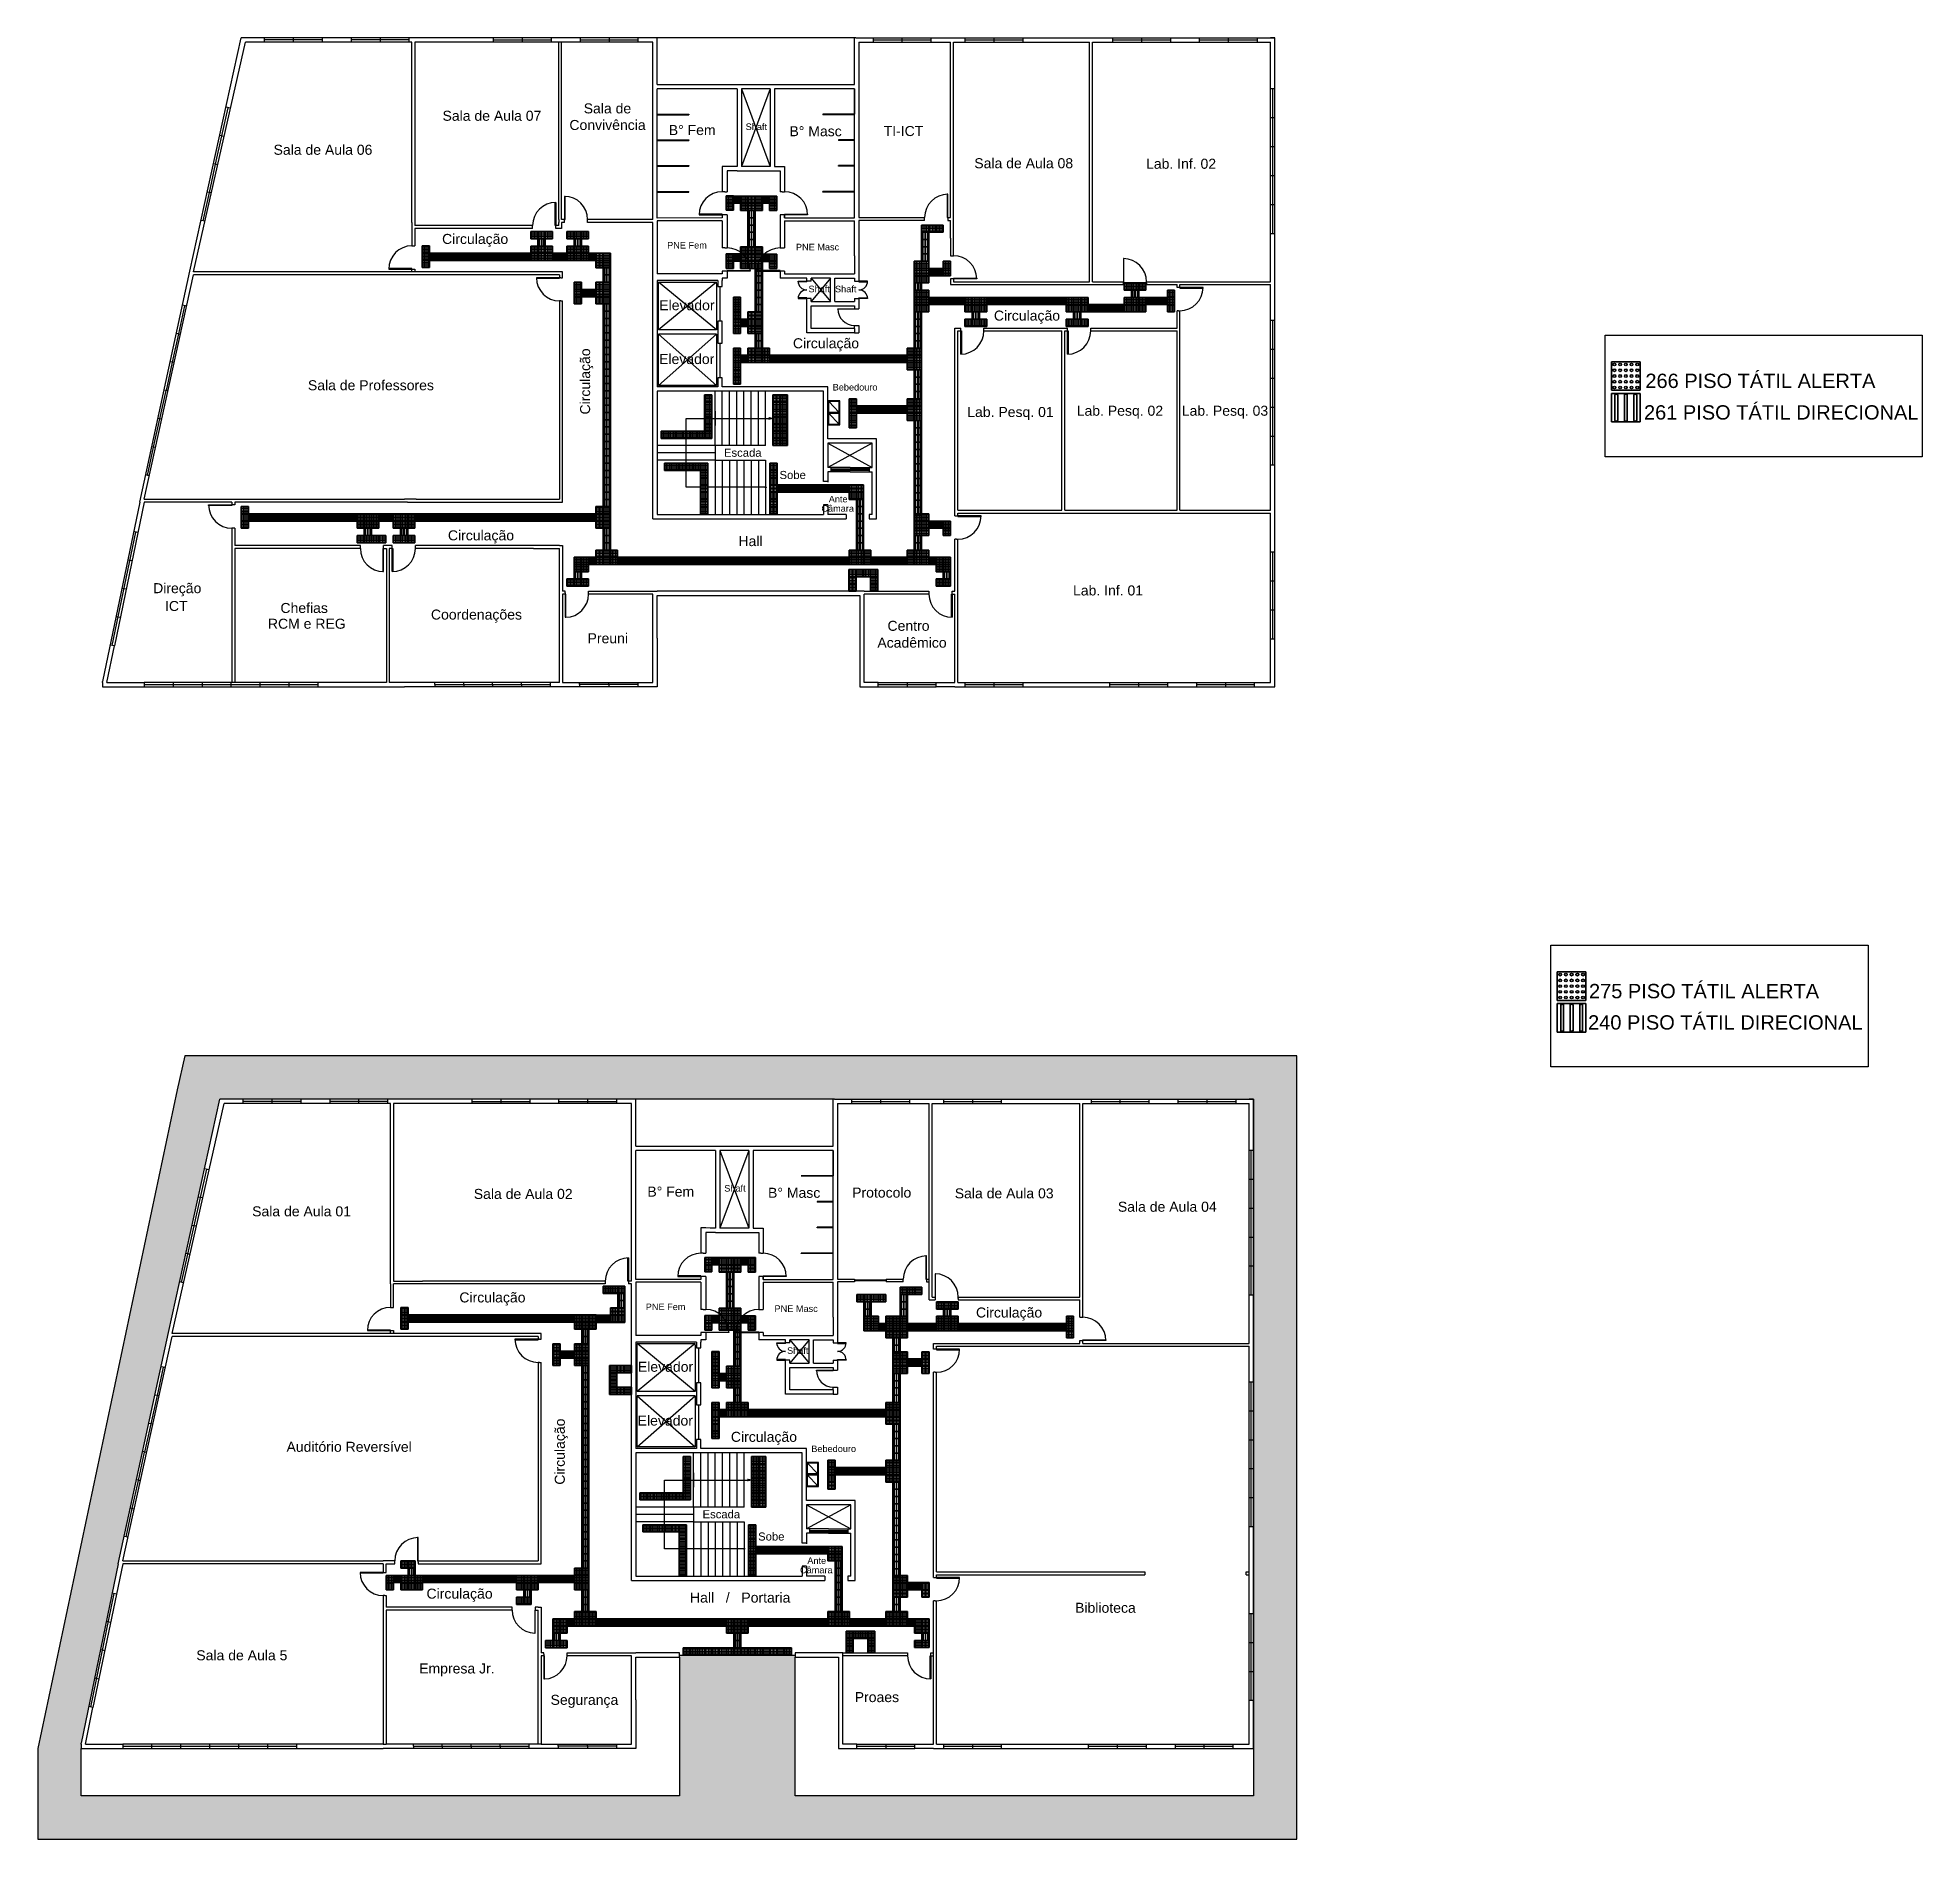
# Model space of a CAD drawing. Header units: millimetres. Extents: x 72331 to 137430, y 77189 to 139414.
import ezdxf

# ---------------------------------------------------------------- set-up
doc = ezdxf.new("R2010")
doc.units = ezdxf.units.MM
doc.header["$LTSCALE"] = 600
for name, color, linetype in [('ALVENARIA', 7, 'Continuous'), ('Piso Alerta', 50, 'Continuous'), ('Piso Direcional', 150, 'Continuous')]:
    doc.layers.add(name, color=color, linetype=linetype)
doc.styles.get("Standard").update_dxf_attribs({"font": 'arial.ttf'})

msp = doc.modelspace()

# ---------------------------------------------------------------- texts
for s, height, p in [('Sala de Aula 07', 346.1, (86315, 136544)), ('Sala de', 346.1, (91192, 136799)), ('Convivência', 346.1, (90698, 136226)), ('B° Fem', 346.1, (94131, 136051)), ('Shaft', 226.3, (96786, 136225)), ('B° Masc', 346.1, (98299, 136010)), ('TI-ICT', 346.1, (101553, 136017)), ('Sala de Aula 06', 346.1, (80479, 135370)), ('Sala de Aula 08', 346.1, (104684, 134905)), ('Lab. Inf. 02', 346.1, (110617, 134887)), ('Circulação', 346.1, (86300, 132290)), ('PNE Fem', 226.3, (94075, 132131)), ('PNE Masc', 226.3, (98523, 132069)), ('Shaft', 226.3, (98956, 130621)), ('Shaft', 226.3, (99872, 130619)), ('Elevador', 346.1, (93803, 130001)), ('Circulação', 346.1, (105362, 129643)), ('Circulação', 346.1, (98420, 128687)), ('Elevador', 346.1, (93796, 128142)), ('Sala de Professores', 346.1, (81665, 127237)), ('Bebedouro', 226.3, (99792, 127228)), ('Lab. Pesq. 01', 346.1, (104441, 126313)), ('Lab. Pesq. 02', 346.1, (108222, 126357)), ('Lab. Pesq. 03', 346.1, (111851, 126357)), ('Escada', 278.8, (96037, 124940)), ('Sobe', 278.8, (97956, 124172)), ('Câmara', 226.3, (99403, 123041)), ('Ante', 226.3, (99656, 123364)), ('Circulação', 346.1, (86502, 122052)), ('Hall', 346.1, (96537, 121854)), ('Direção', 346.1, (76319, 120228)), ('Lab. Inf. 01', 346.1, (108094, 120150)), ('ICT', 346.1, (76729, 119612)), ('Chefias', 346.1, (80717, 119544)), ('RCM e REG', 346.1, (80284, 119000)), ('Coordenações', 346.1, (85915, 119317)), ('Centro', 346.1, (101686, 118928)), ('Preuni', 346.1, (91325, 118497)), ('Acadêmico', 346.1, (101336, 118346)), ('Sala de Aula 02', 346.1, (87395, 99307)), ('B° Fem', 346.1, (93391, 99386)), ('Shaft', 226.3, (96046, 99561)), ('B° Masc', 346.1, (97559, 99346)), ('Protocolo', 346.1, (100465, 99353)), ('Sala de Aula 03', 346.1, (104009, 99327)), ('Sala de Aula 01', 346.1, (79739, 98706)), ('Sala de Aula 04', 346.1, (109643, 98864)), ('Circulação', 346.1, (86897, 95732)), ('PNE Fem', 226.3, (93336, 95467)), ('PNE Masc', 226.3, (97784, 95404)), ('Circulação', 346.1, (104743, 95211)), ('Shaft', 226.3, (98216, 93956)), ('Elevador', 346.1, (93064, 93337)), ('Elevador', 346.1, (93056, 91478)), ('Circulação', 346.1, (96276, 90917)), ('Auditório Reversível', 346.1, (80926, 90573)), ('Bebedouro', 226.3, (99053, 90564)), ('Escada', 278.8, (95297, 88276)), ('Sobe', 278.8, (97217, 87508)), ('Câmara', 226.3, (98663, 86377)), ('Ante', 226.3, (98916, 86700)), ('Circulação', 346.1, (85762, 85501)), ('Hall   /   Portaria', 346.1, (94864, 85365)), ('Biblioteca', 346.1, (108165, 85013)), ('Sala de Aula 5', 346.1, (77811, 83372)), ('Empresa Jr.', 346.1, (85509, 82917)), ('Segurança', 346.1, (90047, 81833)), ('Proaes', 346.1, (100553, 81928))]:
    msp.add_text(s, height=height).set_placement(p)
for p in [(91413, 126399), (90539, 89437)]:
    msp.add_text('Circulação', height=346.1, rotation=90).set_placement(p)
at = {"color": 18, "true_color": 0x000000}
for s, p in [('266 PISO TÁTIL ALERTA', (127864, 127315)), ('261 PISO TÁTIL DIRECIONAL', (127816, 126225)), ('275 PISO TÁTIL ALERTA', (125917, 106238)), ('240 PISO TÁTIL DIRECIONAL', (125885, 105156))]:
    msp.add_text(s, height=494.49, dxfattribs=at).set_placement(p)

# ---------------------------------------------------------------- blocks, each defined once
blk = doc.blocks.new('*U22')
for radius in [12.5, 10]:
    blk.add_circle((0, 0), radius)
blk = doc.blocks.new('*U23')
at = {"layer": 'Piso Alerta', "color": 0, "linetype": 'ByBlock', "lineweight": -2, "transparency": 16777216}
for p in [(0, 200), (0, 150), (0, 100), (0, 50), (0, 0), (50, 200), (50, 150), (50, 100), (50, 50), (50, 0), (100, 200), (100, 150), (100, 100), (100, 50), (100, 0), (150, 200), (150, 150), (150, 100), (150, 50), (150, 0), (200, 200), (200, 150), (200, 100), (200, 50), (200, 0)]:
    blk.add_blockref('*U22', p, dxfattribs=at)
blk = doc.blocks.new('*U24')
for radius in [12.5, 10]:
    blk.add_circle((0, 0), radius)
blk = doc.blocks.new('*U25')
at = {"layer": 'Piso Alerta', "color": 0, "linetype": 'ByBlock', "lineweight": -2, "transparency": 16777216}
for p in [(0, 200), (0, 150), (0, 100), (0, 50), (0, 0), (50, 200), (50, 150), (50, 100), (50, 50), (50, 0), (100, 200), (100, 150), (100, 100), (100, 50), (100, 0), (150, 200), (150, 150), (150, 100), (150, 50), (150, 0), (200, 200), (200, 150), (200, 100), (200, 50), (200, 0)]:
    blk.add_blockref('*U24', p, dxfattribs=at)
blk = doc.blocks.new('*U26')
for radius in [12.5, 10]:
    blk.add_circle((0, 0), radius)
blk = doc.blocks.new('*U27')
at = {"layer": 'Piso Alerta', "color": 0, "linetype": 'ByBlock', "lineweight": -2, "transparency": 16777216}
for p in [(0, 200), (0, 150), (0, 100), (0, 50), (0, 0), (50, 200), (50, 150), (50, 100), (50, 50), (50, 0), (100, 200), (100, 150), (100, 100), (100, 50), (100, 0), (150, 200), (150, 150), (150, 100), (150, 50), (150, 0), (200, 200), (200, 150), (200, 100), (200, 50), (200, 0)]:
    blk.add_blockref('*U26', p, dxfattribs=at)
blk = doc.blocks.new('*U28')
for radius in [12.5, 10]:
    blk.add_circle((0, 0), radius)
blk = doc.blocks.new('*U29')
at = {"layer": 'Piso Alerta', "color": 0, "linetype": 'ByBlock', "lineweight": -2, "transparency": 16777216}
for p in [(0, 200), (0, 150), (0, 100), (0, 50), (0, 0), (50, 200), (50, 150), (50, 100), (50, 50), (50, 0), (100, 200), (100, 150), (100, 100), (100, 50), (100, 0), (150, 200), (150, 150), (150, 100), (150, 50), (150, 0), (200, 200), (200, 150), (200, 100), (200, 50), (200, 0)]:
    blk.add_blockref('*U28', p, dxfattribs=at)
blk = doc.blocks.new('*U33')
for radius in [12.5, 10]:
    blk.add_circle((0, 0), radius)
blk = doc.blocks.new('*U34')
at = {"layer": 'Piso Alerta', "color": 0, "linetype": 'ByBlock', "lineweight": -2, "transparency": 16777216}
for p in [(0, 200), (0, 150), (0, 100), (0, 50), (0, 0), (50, 200), (50, 150), (50, 100), (50, 50), (50, 0), (100, 200), (100, 150), (100, 100), (100, 50), (100, 0), (150, 200), (150, 150), (150, 100), (150, 50), (150, 0), (200, 200), (200, 150), (200, 100), (200, 50), (200, 0)]:
    blk.add_blockref('*U33', p, dxfattribs=at)
blk = doc.blocks.new('*U35')
for radius in [12.5, 10]:
    blk.add_circle((0, 0), radius)
blk = doc.blocks.new('*U36')
at = {"layer": 'Piso Alerta', "color": 0, "linetype": 'ByBlock', "lineweight": -2, "transparency": 16777216}
for p in [(0, 200), (0, 150), (0, 100), (0, 50), (0, 0), (50, 200), (50, 150), (50, 100), (50, 50), (50, 0), (100, 200), (100, 150), (100, 100), (100, 50), (100, 0), (150, 200), (150, 150), (150, 100), (150, 50), (150, 0), (200, 200), (200, 150), (200, 100), (200, 50), (200, 0)]:
    blk.add_blockref('*U35', p, dxfattribs=at)
blk = doc.blocks.new('*U57')
for radius in [12.5, 10]:
    blk.add_circle((0, 0), radius)
blk = doc.blocks.new('*U58')
at = {"layer": 'Piso Alerta', "color": 0, "linetype": 'ByBlock', "lineweight": -2, "transparency": 16777216}
for p in [(0, 200), (0, 150), (0, 100), (0, 50), (0, 0), (50, 200), (50, 150), (50, 100), (50, 50), (50, 0), (100, 200), (100, 150), (100, 100), (100, 50), (100, 0), (150, 200), (150, 150), (150, 100), (150, 50), (150, 0), (200, 200), (200, 150), (200, 100), (200, 50), (200, 0)]:
    blk.add_blockref('*U57', p, dxfattribs=at)
blk = doc.blocks.new('*U59')
for radius in [12.5, 10]:
    blk.add_circle((0, 0), radius)
blk = doc.blocks.new('*U60')
at = {"layer": 'Piso Alerta', "color": 0, "linetype": 'ByBlock', "lineweight": -2, "transparency": 16777216}
for p in [(0, 200), (0, 150), (0, 100), (0, 50), (0, 0), (50, 200), (50, 150), (50, 100), (50, 50), (50, 0), (100, 200), (100, 150), (100, 100), (100, 50), (100, 0), (150, 200), (150, 150), (150, 100), (150, 50), (150, 0), (200, 200), (200, 150), (200, 100), (200, 50), (200, 0)]:
    blk.add_blockref('*U59', p, dxfattribs=at)
blk = doc.blocks.new('*U61')
for radius in [12.5, 10]:
    blk.add_circle((0, 0), radius)
blk = doc.blocks.new('*U62')
at = {"layer": 'Piso Alerta', "color": 0, "linetype": 'ByBlock', "lineweight": -2, "transparency": 16777216}
for p in [(0, 200), (0, 150), (0, 100), (0, 50), (0, 0), (50, 200), (50, 150), (50, 100), (50, 50), (50, 0), (100, 200), (100, 150), (100, 100), (100, 50), (100, 0), (150, 200), (150, 150), (150, 100), (150, 50), (150, 0), (200, 200), (200, 150), (200, 100), (200, 50), (200, 0)]:
    blk.add_blockref('*U61', p, dxfattribs=at)
blk = doc.blocks.new('*U63')
for radius in [12.5, 10]:
    blk.add_circle((0, 0), radius)
blk = doc.blocks.new('*U64')
at = {"layer": 'Piso Alerta', "color": 0, "linetype": 'ByBlock', "lineweight": -2, "transparency": 16777216}
for p in [(0, 200), (0, 150), (0, 100), (0, 50), (0, 0), (50, 200), (50, 150), (50, 100), (50, 50), (50, 0), (100, 200), (100, 150), (100, 100), (100, 50), (100, 0), (150, 200), (150, 150), (150, 100), (150, 50), (150, 0), (200, 200), (200, 150), (200, 100), (200, 50), (200, 0)]:
    blk.add_blockref('*U63', p, dxfattribs=at)
blk = doc.blocks.new('*U78')
for radius in [12.5, 10]:
    blk.add_circle((0, 0), radius)
blk = doc.blocks.new('*U79')
at = {"layer": 'Piso Alerta', "color": 0, "linetype": 'ByBlock', "lineweight": -2, "transparency": 16777216}
for p in [(0, 200), (0, 150), (0, 100), (0, 50), (0, 0), (50, 200), (50, 150), (50, 100), (50, 50), (50, 0), (100, 200), (100, 150), (100, 100), (100, 50), (100, 0), (150, 200), (150, 150), (150, 100), (150, 50), (150, 0), (200, 200), (200, 150), (200, 100), (200, 50), (200, 0)]:
    blk.add_blockref('*U78', p, dxfattribs=at)
blk = doc.blocks.new('*U80')
for radius in [12.5, 10]:
    blk.add_circle((0, 0), radius)
blk = doc.blocks.new('*U81')
at = {"layer": 'Piso Alerta', "color": 0, "linetype": 'ByBlock', "lineweight": -2, "transparency": 16777216}
for p in [(0, 200), (0, 150), (0, 100), (0, 50), (0, 0), (50, 200), (50, 150), (50, 100), (50, 50), (50, 0), (100, 200), (100, 150), (100, 100), (100, 50), (100, 0), (150, 200), (150, 150), (150, 100), (150, 50), (150, 0), (200, 200), (200, 150), (200, 100), (200, 50), (200, 0)]:
    blk.add_blockref('*U80', p, dxfattribs=at)
blk = doc.blocks.new('*U74')
for radius in [12.5, 10]:
    blk.add_circle((0, 0), radius)
blk = doc.blocks.new('*U75')
at = {"layer": 'Piso Alerta', "color": 0, "linetype": 'ByBlock', "lineweight": -2, "transparency": 16777216}
for p in [(0, 200), (0, 150), (0, 100), (0, 50), (0, 0), (50, 200), (50, 150), (50, 100), (50, 50), (50, 0), (100, 200), (100, 150), (100, 100), (100, 50), (100, 0), (150, 200), (150, 150), (150, 100), (150, 50), (150, 0), (200, 200), (200, 150), (200, 100), (200, 50), (200, 0)]:
    blk.add_blockref('*U74', p, dxfattribs=at)
blk = doc.blocks.new('*U76')
for radius in [12.5, 10]:
    blk.add_circle((0, 0), radius)
blk = doc.blocks.new('*U77')
at = {"layer": 'Piso Alerta', "color": 0, "linetype": 'ByBlock', "lineweight": -2, "transparency": 16777216}
for p in [(0, 200), (0, 150), (0, 100), (0, 50), (0, 0), (50, 200), (50, 150), (50, 100), (50, 50), (50, 0), (100, 200), (100, 150), (100, 100), (100, 50), (100, 0), (150, 200), (150, 150), (150, 100), (150, 50), (150, 0), (200, 200), (200, 150), (200, 100), (200, 50), (200, 0)]:
    blk.add_blockref('*U76', p, dxfattribs=at)
blk = doc.blocks.new('*U86')
for radius in [12.5, 10]:
    blk.add_circle((0, 0), radius)
blk = doc.blocks.new('*U85')
at = {"layer": 'Piso Alerta', "color": 0, "linetype": 'ByBlock', "lineweight": -2, "transparency": 16777216}
for p in [(0, 200), (0, 150), (0, 100), (0, 50), (0, 0), (50, 200), (50, 150), (50, 100), (50, 50), (50, 0), (100, 200), (100, 150), (100, 100), (100, 50), (100, 0), (150, 200), (150, 150), (150, 100), (150, 50), (150, 0), (200, 200), (200, 150), (200, 100), (200, 50), (200, 0)]:
    blk.add_blockref('*U86', p, dxfattribs=at)
blk = doc.blocks.new('*U88')
for radius in [12.5, 10]:
    blk.add_circle((0, 0), radius)
blk = doc.blocks.new('*U87')
at = {"layer": 'Piso Alerta', "color": 0, "linetype": 'ByBlock', "lineweight": -2, "transparency": 16777216}
for p in [(0, 200), (0, 150), (0, 100), (0, 50), (0, 0), (50, 200), (50, 150), (50, 100), (50, 50), (50, 0), (100, 200), (100, 150), (100, 100), (100, 50), (100, 0), (150, 200), (150, 150), (150, 100), (150, 50), (150, 0), (200, 200), (200, 150), (200, 100), (200, 50), (200, 0)]:
    blk.add_blockref('*U88', p, dxfattribs=at)
blk = doc.blocks.new('*U89')
for radius in [12.5, 10]:
    blk.add_circle((0, 0), radius)
blk = doc.blocks.new('*U90')
at = {"layer": 'Piso Alerta', "color": 0, "linetype": 'ByBlock', "lineweight": -2, "transparency": 16777216}
for p in [(0, 200), (0, 150), (0, 100), (0, 50), (0, 0), (50, 200), (50, 150), (50, 100), (50, 50), (50, 0), (100, 200), (100, 150), (100, 100), (100, 50), (100, 0), (150, 200), (150, 150), (150, 100), (150, 50), (150, 0), (200, 200), (200, 150), (200, 100), (200, 50), (200, 0)]:
    blk.add_blockref('*U89', p, dxfattribs=at)
blk = doc.blocks.new('*U91')
for radius in [12.5, 10]:
    blk.add_circle((0, 0), radius)
blk = doc.blocks.new('*U92')
at = {"layer": 'Piso Alerta', "color": 0, "linetype": 'ByBlock', "lineweight": -2, "transparency": 16777216}
for p in [(0, 200), (0, 150), (0, 100), (0, 50), (0, 0), (50, 200), (50, 150), (50, 100), (50, 50), (50, 0), (100, 200), (100, 150), (100, 100), (100, 50), (100, 0), (150, 200), (150, 150), (150, 100), (150, 50), (150, 0), (200, 200), (200, 150), (200, 100), (200, 50), (200, 0)]:
    blk.add_blockref('*U91', p, dxfattribs=at)
blk = doc.blocks.new('*U93')
for radius in [12.5, 10]:
    blk.add_circle((0, 0), radius)
blk = doc.blocks.new('*U94')
at = {"layer": 'Piso Alerta', "color": 0, "linetype": 'ByBlock', "lineweight": -2, "transparency": 16777216}
for p in [(0, 200), (0, 150), (0, 100), (0, 50), (0, 0), (50, 200), (50, 150), (50, 100), (50, 50), (50, 0), (100, 200), (100, 150), (100, 100), (100, 50), (100, 0), (150, 200), (150, 150), (150, 100), (150, 50), (150, 0), (200, 200), (200, 150), (200, 100), (200, 50), (200, 0)]:
    blk.add_blockref('*U93', p, dxfattribs=at)
blk = doc.blocks.new('*U95')
for radius in [12.5, 10]:
    blk.add_circle((0, 0), radius)
blk = doc.blocks.new('*U96')
at = {"layer": 'Piso Alerta', "color": 0, "linetype": 'ByBlock', "lineweight": -2, "transparency": 16777216}
for p in [(0, 200), (0, 150), (0, 100), (0, 50), (0, 0), (50, 200), (50, 150), (50, 100), (50, 50), (50, 0), (100, 200), (100, 150), (100, 100), (100, 50), (100, 0), (150, 200), (150, 150), (150, 100), (150, 50), (150, 0), (200, 200), (200, 150), (200, 100), (200, 50), (200, 0)]:
    blk.add_blockref('*U95', p, dxfattribs=at)
blk = doc.blocks.new('*U107')
for radius in [12.5, 10]:
    blk.add_circle((0, 0), radius)
blk = doc.blocks.new('*U108')
at = {"layer": 'Piso Alerta', "color": 0, "linetype": 'ByBlock', "lineweight": -2, "transparency": 16777216}
for p in [(0, 200), (0, 150), (0, 100), (0, 50), (0, 0), (50, 200), (50, 150), (50, 100), (50, 50), (50, 0), (100, 200), (100, 150), (100, 100), (100, 50), (100, 0), (150, 200), (150, 150), (150, 100), (150, 50), (150, 0), (200, 200), (200, 150), (200, 100), (200, 50), (200, 0)]:
    blk.add_blockref('*U107', p, dxfattribs=at)
blk = doc.blocks.new('*U109')
for radius in [12.5, 10]:
    blk.add_circle((0, 0), radius)
blk = doc.blocks.new('*U110')
at = {"layer": 'Piso Alerta', "color": 0, "linetype": 'ByBlock', "lineweight": -2, "transparency": 16777216}
for p in [(0, 200), (0, 150), (0, 100), (0, 50), (0, 0), (50, 200), (50, 150), (50, 100), (50, 50), (50, 0), (100, 200), (100, 150), (100, 100), (100, 50), (100, 0), (150, 200), (150, 150), (150, 100), (150, 50), (150, 0), (200, 200), (200, 150), (200, 100), (200, 50), (200, 0)]:
    blk.add_blockref('*U109', p, dxfattribs=at)
blk = doc.blocks.new('*U111')
for radius in [12.5, 10]:
    blk.add_circle((0, 0), radius)
blk = doc.blocks.new('*U112')
at = {"layer": 'Piso Alerta', "color": 0, "linetype": 'ByBlock', "lineweight": -2, "transparency": 16777216}
for p in [(0, 200), (0, 150), (0, 100), (0, 50), (0, 0), (50, 200), (50, 150), (50, 100), (50, 50), (50, 0), (100, 200), (100, 150), (100, 100), (100, 50), (100, 0), (150, 200), (150, 150), (150, 100), (150, 50), (150, 0), (200, 200), (200, 150), (200, 100), (200, 50), (200, 0)]:
    blk.add_blockref('*U111', p, dxfattribs=at)
blk = doc.blocks.new('*U113')
for radius in [12.5, 10]:
    blk.add_circle((0, 0), radius)
blk = doc.blocks.new('*U114')
at = {"layer": 'Piso Alerta', "color": 0, "linetype": 'ByBlock', "lineweight": -2, "transparency": 16777216}
for p in [(0, 200), (0, 150), (0, 100), (0, 50), (0, 0), (50, 200), (50, 150), (50, 100), (50, 50), (50, 0), (100, 200), (100, 150), (100, 100), (100, 50), (100, 0), (150, 200), (150, 150), (150, 100), (150, 50), (150, 0), (200, 200), (200, 150), (200, 100), (200, 50), (200, 0)]:
    blk.add_blockref('*U113', p, dxfattribs=at)
blk = doc.blocks.new('*U115')
for radius in [12.5, 10]:
    blk.add_circle((0, 0), radius)
blk = doc.blocks.new('*U116')
at = {"layer": 'Piso Alerta', "color": 0, "linetype": 'ByBlock', "lineweight": -2, "transparency": 16777216}
for p in [(0, 200), (0, 150), (0, 100), (0, 50), (0, 0), (50, 200), (50, 150), (50, 100), (50, 50), (50, 0), (100, 200), (100, 150), (100, 100), (100, 50), (100, 0), (150, 200), (150, 150), (150, 100), (150, 50), (150, 0), (200, 200), (200, 150), (200, 100), (200, 50), (200, 0)]:
    blk.add_blockref('*U115', p, dxfattribs=at)
blk = doc.blocks.new('*U117')
for radius in [12.5, 10]:
    blk.add_circle((0, 0), radius)
blk = doc.blocks.new('*U118')
at = {"layer": 'Piso Alerta', "color": 0, "linetype": 'ByBlock', "lineweight": -2, "transparency": 16777216}
for p in [(0, 200), (0, 150), (0, 100), (0, 50), (0, 0), (50, 200), (50, 150), (50, 100), (50, 50), (50, 0), (100, 200), (100, 150), (100, 100), (100, 50), (100, 0), (150, 200), (150, 150), (150, 100), (150, 50), (150, 0), (200, 200), (200, 150), (200, 100), (200, 50), (200, 0)]:
    blk.add_blockref('*U117', p, dxfattribs=at)
blk = doc.blocks.new('*U123')
for radius in [12.5, 10]:
    blk.add_circle((0, 0), radius)
blk = doc.blocks.new('*U124')
at = {"layer": 'Piso Alerta', "color": 0, "linetype": 'ByBlock', "lineweight": -2, "transparency": 16777216}
for p in [(0, 200), (0, 150), (0, 100), (0, 50), (0, 0), (50, 200), (50, 150), (50, 100), (50, 50), (50, 0), (100, 200), (100, 150), (100, 100), (100, 50), (100, 0), (150, 200), (150, 150), (150, 100), (150, 50), (150, 0), (200, 200), (200, 150), (200, 100), (200, 50), (200, 0)]:
    blk.add_blockref('*U123', p, dxfattribs=at)
blk = doc.blocks.new('*U125')
for radius in [12.5, 10]:
    blk.add_circle((0, 0), radius)
blk = doc.blocks.new('*U126')
at = {"layer": 'Piso Alerta', "color": 0, "linetype": 'ByBlock', "lineweight": -2, "transparency": 16777216}
for p in [(0, 200), (0, 150), (0, 100), (0, 50), (0, 0), (50, 200), (50, 150), (50, 100), (50, 50), (50, 0), (100, 200), (100, 150), (100, 100), (100, 50), (100, 0), (150, 200), (150, 150), (150, 100), (150, 50), (150, 0), (200, 200), (200, 150), (200, 100), (200, 50), (200, 0)]:
    blk.add_blockref('*U125', p, dxfattribs=at)
blk = doc.blocks.new('*U119')
for radius in [12.5, 10]:
    blk.add_circle((0, 0), radius)
blk = doc.blocks.new('*U120')
at = {"layer": 'Piso Alerta', "color": 0, "linetype": 'ByBlock', "lineweight": -2, "transparency": 16777216}
for p in [(0, 200), (0, 150), (0, 100), (0, 50), (0, 0), (50, 200), (50, 150), (50, 100), (50, 50), (50, 0), (100, 200), (100, 150), (100, 100), (100, 50), (100, 0), (150, 200), (150, 150), (150, 100), (150, 50), (150, 0), (200, 200), (200, 150), (200, 100), (200, 50), (200, 0)]:
    blk.add_blockref('*U119', p, dxfattribs=at)
blk = doc.blocks.new('*U121')
for radius in [12.5, 10]:
    blk.add_circle((0, 0), radius)
blk = doc.blocks.new('*U122')
at = {"layer": 'Piso Alerta', "color": 0, "linetype": 'ByBlock', "lineweight": -2, "transparency": 16777216}
for p in [(0, 200), (0, 150), (0, 100), (0, 50), (0, 0), (50, 200), (50, 150), (50, 100), (50, 50), (50, 0), (100, 200), (100, 150), (100, 100), (100, 50), (100, 0), (150, 200), (150, 150), (150, 100), (150, 50), (150, 0), (200, 200), (200, 150), (200, 100), (200, 50), (200, 0)]:
    blk.add_blockref('*U121', p, dxfattribs=at)
blk = doc.blocks.new('*U131')
for radius in [12.5, 10]:
    blk.add_circle((0, 0), radius)
blk = doc.blocks.new('*U132')
at = {"layer": 'Piso Alerta', "color": 0, "linetype": 'ByBlock', "lineweight": -2, "transparency": 16777216}
for p in [(0, 200), (0, 150), (0, 100), (0, 50), (0, 0), (50, 200), (50, 150), (50, 100), (50, 50), (50, 0), (100, 200), (100, 150), (100, 100), (100, 50), (100, 0), (150, 200), (150, 150), (150, 100), (150, 50), (150, 0), (200, 200), (200, 150), (200, 100), (200, 50), (200, 0)]:
    blk.add_blockref('*U131', p, dxfattribs=at)
blk = doc.blocks.new('*U133')
for radius in [12.5, 10]:
    blk.add_circle((0, 0), radius)
blk = doc.blocks.new('*U134')
at = {"layer": 'Piso Alerta', "color": 0, "linetype": 'ByBlock', "lineweight": -2, "transparency": 16777216}
for p in [(0, 200), (0, 150), (0, 100), (0, 50), (0, 0), (50, 200), (50, 150), (50, 100), (50, 50), (50, 0), (100, 200), (100, 150), (100, 100), (100, 50), (100, 0), (150, 200), (150, 150), (150, 100), (150, 50), (150, 0), (200, 200), (200, 150), (200, 100), (200, 50), (200, 0)]:
    blk.add_blockref('*U133', p, dxfattribs=at)
blk = doc.blocks.new('*U127')
for radius in [12.5, 10]:
    blk.add_circle((0, 0), radius)
blk = doc.blocks.new('*U128')
at = {"layer": 'Piso Alerta', "color": 0, "linetype": 'ByBlock', "lineweight": -2, "transparency": 16777216}
for p in [(0, 200), (0, 150), (0, 100), (0, 50), (0, 0), (50, 200), (50, 150), (50, 100), (50, 50), (50, 0), (100, 200), (100, 150), (100, 100), (100, 50), (100, 0), (150, 200), (150, 150), (150, 100), (150, 50), (150, 0), (200, 200), (200, 150), (200, 100), (200, 50), (200, 0)]:
    blk.add_blockref('*U127', p, dxfattribs=at)
blk = doc.blocks.new('*U129')
for radius in [12.5, 10]:
    blk.add_circle((0, 0), radius)
blk = doc.blocks.new('*U130')
at = {"layer": 'Piso Alerta', "color": 0, "linetype": 'ByBlock', "lineweight": -2, "transparency": 16777216}
for p in [(0, 200), (0, 150), (0, 100), (0, 50), (0, 0), (50, 200), (50, 150), (50, 100), (50, 50), (50, 0), (100, 200), (100, 150), (100, 100), (100, 50), (100, 0), (150, 200), (150, 150), (150, 100), (150, 50), (150, 0), (200, 200), (200, 150), (200, 100), (200, 50), (200, 0)]:
    blk.add_blockref('*U129', p, dxfattribs=at)
blk = doc.blocks.new('*U135')
for radius in [12.5, 10]:
    blk.add_circle((0, 0), radius)
blk = doc.blocks.new('*U136')
at = {"layer": 'Piso Alerta', "color": 0, "linetype": 'ByBlock', "lineweight": -2, "transparency": 16777216}
for p in [(0, 200), (0, 150), (0, 100), (0, 50), (0, 0), (50, 200), (50, 150), (50, 100), (50, 50), (50, 0), (100, 200), (100, 150), (100, 100), (100, 50), (100, 0), (150, 200), (150, 150), (150, 100), (150, 50), (150, 0), (200, 200), (200, 150), (200, 100), (200, 50), (200, 0)]:
    blk.add_blockref('*U135', p, dxfattribs=at)
blk = doc.blocks.new('*U137')
for radius in [12.5, 10]:
    blk.add_circle((0, 0), radius)
blk = doc.blocks.new('*U138')
at = {"layer": 'Piso Alerta', "color": 0, "linetype": 'ByBlock', "lineweight": -2, "transparency": 16777216}
for p in [(0, 200), (0, 150), (0, 100), (0, 50), (0, 0), (50, 200), (50, 150), (50, 100), (50, 50), (50, 0), (100, 200), (100, 150), (100, 100), (100, 50), (100, 0), (150, 200), (150, 150), (150, 100), (150, 50), (150, 0), (200, 200), (200, 150), (200, 100), (200, 50), (200, 0)]:
    blk.add_blockref('*U137', p, dxfattribs=at)
blk = doc.blocks.new('*U140')
for radius in [12.5, 10]:
    blk.add_circle((0, 0), radius)
blk = doc.blocks.new('*U139')
at = {"layer": 'Piso Alerta', "color": 0, "linetype": 'ByBlock', "lineweight": -2, "transparency": 16777216}
for p in [(0, 200), (0, 150), (0, 100), (0, 50), (0, 0), (50, 200), (50, 150), (50, 100), (50, 50), (50, 0), (100, 200), (100, 150), (100, 100), (100, 50), (100, 0), (150, 200), (150, 150), (150, 100), (150, 50), (150, 0), (200, 200), (200, 150), (200, 100), (200, 50), (200, 0)]:
    blk.add_blockref('*U140', p, dxfattribs=at)
blk = doc.blocks.new('*U142')
for radius in [12.5, 10]:
    blk.add_circle((0, 0), radius)
blk = doc.blocks.new('*U141')
at = {"layer": 'Piso Alerta', "color": 0, "linetype": 'ByBlock', "lineweight": -2, "transparency": 16777216}
for p in [(0, 200), (0, 150), (0, 100), (0, 50), (0, 0), (50, 200), (50, 150), (50, 100), (50, 50), (50, 0), (100, 200), (100, 150), (100, 100), (100, 50), (100, 0), (150, 200), (150, 150), (150, 100), (150, 50), (150, 0), (200, 200), (200, 150), (200, 100), (200, 50), (200, 0)]:
    blk.add_blockref('*U142', p, dxfattribs=at)
blk = doc.blocks.new('*U143')
for radius in [12.5, 10]:
    blk.add_circle((0, 0), radius)
blk = doc.blocks.new('*U144')
at = {"layer": 'Piso Alerta', "color": 0, "linetype": 'ByBlock', "lineweight": -2, "transparency": 16777216}
for p in [(0, 200), (0, 150), (0, 100), (0, 50), (0, 0), (50, 200), (50, 150), (50, 100), (50, 50), (50, 0), (100, 200), (100, 150), (100, 100), (100, 50), (100, 0), (150, 200), (150, 150), (150, 100), (150, 50), (150, 0), (200, 200), (200, 150), (200, 100), (200, 50), (200, 0)]:
    blk.add_blockref('*U143', p, dxfattribs=at)
blk = doc.blocks.new('*U145')
for radius in [12.5, 10]:
    blk.add_circle((0, 0), radius)
blk = doc.blocks.new('*U146')
at = {"layer": 'Piso Alerta', "color": 0, "linetype": 'ByBlock', "lineweight": -2, "transparency": 16777216}
for p in [(0, 200), (0, 150), (0, 100), (0, 50), (0, 0), (50, 200), (50, 150), (50, 100), (50, 50), (50, 0), (100, 200), (100, 150), (100, 100), (100, 50), (100, 0), (150, 200), (150, 150), (150, 100), (150, 50), (150, 0), (200, 200), (200, 150), (200, 100), (200, 50), (200, 0)]:
    blk.add_blockref('*U145', p, dxfattribs=at)
blk = doc.blocks.new('*U156')
for radius in [12.5, 10]:
    blk.add_circle((0, 0), radius)
blk = doc.blocks.new('*U157')
at = {"layer": 'Piso Alerta', "color": 0, "linetype": 'ByBlock', "lineweight": -2, "transparency": 16777216}
for p in [(0, 200), (0, 150), (0, 100), (0, 50), (0, 0), (50, 200), (50, 150), (50, 100), (50, 50), (50, 0), (100, 200), (100, 150), (100, 100), (100, 50), (100, 0), (150, 200), (150, 150), (150, 100), (150, 50), (150, 0), (200, 200), (200, 150), (200, 100), (200, 50), (200, 0)]:
    blk.add_blockref('*U156', p, dxfattribs=at)
blk = doc.blocks.new('*U158')
for radius in [12.5, 10]:
    blk.add_circle((0, 0), radius)
blk = doc.blocks.new('*U159')
at = {"layer": 'Piso Alerta', "color": 0, "linetype": 'ByBlock', "lineweight": -2, "transparency": 16777216}
for p in [(0, 200), (0, 150), (0, 100), (0, 50), (0, 0), (50, 200), (50, 150), (50, 100), (50, 50), (50, 0), (100, 200), (100, 150), (100, 100), (100, 50), (100, 0), (150, 200), (150, 150), (150, 100), (150, 50), (150, 0), (200, 200), (200, 150), (200, 100), (200, 50), (200, 0)]:
    blk.add_blockref('*U158', p, dxfattribs=at)
blk = doc.blocks.new('*U160')
for radius in [12.5, 10]:
    blk.add_circle((0, 0), radius)
blk = doc.blocks.new('*U161')
at = {"layer": 'Piso Alerta', "color": 0, "linetype": 'ByBlock', "lineweight": -2, "transparency": 16777216}
for p in [(0, 200), (0, 150), (0, 100), (0, 50), (0, 0), (50, 200), (50, 150), (50, 100), (50, 50), (50, 0), (100, 200), (100, 150), (100, 100), (100, 50), (100, 0), (150, 200), (150, 150), (150, 100), (150, 50), (150, 0), (200, 200), (200, 150), (200, 100), (200, 50), (200, 0)]:
    blk.add_blockref('*U160', p, dxfattribs=at)
blk = doc.blocks.new('*U162')
for radius in [12.5, 10]:
    blk.add_circle((0, 0), radius)
blk = doc.blocks.new('*U163')
at = {"layer": 'Piso Alerta', "color": 0, "linetype": 'ByBlock', "lineweight": -2, "transparency": 16777216}
for p in [(0, 200), (0, 150), (0, 100), (0, 50), (0, 0), (50, 200), (50, 150), (50, 100), (50, 50), (50, 0), (100, 200), (100, 150), (100, 100), (100, 50), (100, 0), (150, 200), (150, 150), (150, 100), (150, 50), (150, 0), (200, 200), (200, 150), (200, 100), (200, 50), (200, 0)]:
    blk.add_blockref('*U162', p, dxfattribs=at)
blk = doc.blocks.new('*U164')
for radius in [12.5, 10]:
    blk.add_circle((0, 0), radius)
blk = doc.blocks.new('*U165')
at = {"layer": 'Piso Alerta', "color": 0, "linetype": 'ByBlock', "lineweight": -2, "transparency": 16777216}
for p in [(0, 200), (0, 150), (0, 100), (0, 50), (0, 0), (50, 200), (50, 150), (50, 100), (50, 50), (50, 0), (100, 200), (100, 150), (100, 100), (100, 50), (100, 0), (150, 200), (150, 150), (150, 100), (150, 50), (150, 0), (200, 200), (200, 150), (200, 100), (200, 50), (200, 0)]:
    blk.add_blockref('*U164', p, dxfattribs=at)
blk = doc.blocks.new('*U166')
for radius in [12.5, 10]:
    blk.add_circle((0, 0), radius)
blk = doc.blocks.new('*U167')
at = {"layer": 'Piso Alerta', "color": 0, "linetype": 'ByBlock', "lineweight": -2, "transparency": 16777216}
for p in [(0, 200), (0, 150), (0, 100), (0, 50), (0, 0), (50, 200), (50, 150), (50, 100), (50, 50), (50, 0), (100, 200), (100, 150), (100, 100), (100, 50), (100, 0), (150, 200), (150, 150), (150, 100), (150, 50), (150, 0), (200, 200), (200, 150), (200, 100), (200, 50), (200, 0)]:
    blk.add_blockref('*U166', p, dxfattribs=at)
blk = doc.blocks.new('*U169')
for radius in [12.5, 10]:
    blk.add_circle((0, 0), radius)
blk = doc.blocks.new('*U168')
at = {"layer": 'Piso Alerta', "color": 0, "linetype": 'ByBlock', "lineweight": -2, "transparency": 16777216}
for p in [(0, 200), (0, 150), (0, 100), (0, 50), (0, 0), (50, 200), (50, 150), (50, 100), (50, 50), (50, 0), (100, 200), (100, 150), (100, 100), (100, 50), (100, 0), (150, 200), (150, 150), (150, 100), (150, 50), (150, 0), (200, 200), (200, 150), (200, 100), (200, 50), (200, 0)]:
    blk.add_blockref('*U169', p, dxfattribs=at)
blk = doc.blocks.new('*U171')
for radius in [12.5, 10]:
    blk.add_circle((0, 0), radius)
blk = doc.blocks.new('*U170')
at = {"layer": 'Piso Alerta', "color": 0, "linetype": 'ByBlock', "lineweight": -2, "transparency": 16777216}
for p in [(0, 200), (0, 150), (0, 100), (0, 50), (0, 0), (50, 200), (50, 150), (50, 100), (50, 50), (50, 0), (100, 200), (100, 150), (100, 100), (100, 50), (100, 0), (150, 200), (150, 150), (150, 100), (150, 50), (150, 0), (200, 200), (200, 150), (200, 100), (200, 50), (200, 0)]:
    blk.add_blockref('*U171', p, dxfattribs=at)
blk = doc.blocks.new('*U176')
for radius in [12.5, 10]:
    blk.add_circle((0, 0), radius)
blk = doc.blocks.new('*U177')
at = {"layer": 'Piso Alerta', "color": 0, "linetype": 'ByBlock', "lineweight": -2, "transparency": 16777216}
for p in [(0, 200), (0, 150), (0, 100), (0, 50), (0, 0), (50, 200), (50, 150), (50, 100), (50, 50), (50, 0), (100, 200), (100, 150), (100, 100), (100, 50), (100, 0), (150, 200), (150, 150), (150, 100), (150, 50), (150, 0), (200, 200), (200, 150), (200, 100), (200, 50), (200, 0)]:
    blk.add_blockref('*U176', p, dxfattribs=at)
blk = doc.blocks.new('*U178')
for radius in [12.5, 10]:
    blk.add_circle((0, 0), radius)
blk = doc.blocks.new('*U179')
at = {"layer": 'Piso Alerta', "color": 0, "linetype": 'ByBlock', "lineweight": -2, "transparency": 16777216}
for p in [(0, 200), (0, 150), (0, 100), (0, 50), (0, 0), (50, 200), (50, 150), (50, 100), (50, 50), (50, 0), (100, 200), (100, 150), (100, 100), (100, 50), (100, 0), (150, 200), (150, 150), (150, 100), (150, 50), (150, 0), (200, 200), (200, 150), (200, 100), (200, 50), (200, 0)]:
    blk.add_blockref('*U178', p, dxfattribs=at)
blk = doc.blocks.new('*U173')
for radius in [12.5, 10]:
    blk.add_circle((0, 0), radius)
blk = doc.blocks.new('*U172')
at = {"layer": 'Piso Alerta', "color": 0, "linetype": 'ByBlock', "lineweight": -2, "transparency": 16777216}
for p in [(0, 200), (0, 150), (0, 100), (0, 50), (0, 0), (50, 200), (50, 150), (50, 100), (50, 50), (50, 0), (100, 200), (100, 150), (100, 100), (100, 50), (100, 0), (150, 200), (150, 150), (150, 100), (150, 50), (150, 0), (200, 200), (200, 150), (200, 100), (200, 50), (200, 0)]:
    blk.add_blockref('*U173', p, dxfattribs=at)
blk = doc.blocks.new('*U175')
for radius in [12.5, 10]:
    blk.add_circle((0, 0), radius)
blk = doc.blocks.new('*U174')
at = {"layer": 'Piso Alerta', "color": 0, "linetype": 'ByBlock', "lineweight": -2, "transparency": 16777216}
for p in [(0, 200), (0, 150), (0, 100), (0, 50), (0, 0), (50, 200), (50, 150), (50, 100), (50, 50), (50, 0), (100, 200), (100, 150), (100, 100), (100, 50), (100, 0), (150, 200), (150, 150), (150, 100), (150, 50), (150, 0), (200, 200), (200, 150), (200, 100), (200, 50), (200, 0)]:
    blk.add_blockref('*U175', p, dxfattribs=at)
blk = doc.blocks.new('*U180')
for radius in [12.5, 10]:
    blk.add_circle((0, 0), radius)
blk = doc.blocks.new('*U181')
at = {"layer": 'Piso Alerta', "color": 0, "linetype": 'ByBlock', "lineweight": -2, "transparency": 16777216}
for p in [(0, 200), (0, 150), (0, 100), (0, 50), (0, 0), (50, 200), (50, 150), (50, 100), (50, 50), (50, 0), (100, 200), (100, 150), (100, 100), (100, 50), (100, 0), (150, 200), (150, 150), (150, 100), (150, 50), (150, 0), (200, 200), (200, 150), (200, 100), (200, 50), (200, 0)]:
    blk.add_blockref('*U180', p, dxfattribs=at)
blk = doc.blocks.new('*U182')
for radius in [12.5, 10]:
    blk.add_circle((0, 0), radius)
blk = doc.blocks.new('*U183')
at = {"layer": 'Piso Alerta', "color": 0, "linetype": 'ByBlock', "lineweight": -2, "transparency": 16777216}
for p in [(0, 200), (0, 150), (0, 100), (0, 50), (0, 0), (50, 200), (50, 150), (50, 100), (50, 50), (50, 0), (100, 200), (100, 150), (100, 100), (100, 50), (100, 0), (150, 200), (150, 150), (150, 100), (150, 50), (150, 0), (200, 200), (200, 150), (200, 100), (200, 50), (200, 0)]:
    blk.add_blockref('*U182', p, dxfattribs=at)
blk = doc.blocks.new('*U185')
for radius in [12.5, 10]:
    blk.add_circle((0, 0), radius)
blk = doc.blocks.new('*U184')
at = {"layer": 'Piso Alerta', "color": 0, "linetype": 'ByBlock', "lineweight": -2, "transparency": 16777216}
for p in [(0, 200), (0, 150), (0, 100), (0, 50), (0, 0), (50, 200), (50, 150), (50, 100), (50, 50), (50, 0), (100, 200), (100, 150), (100, 100), (100, 50), (100, 0), (150, 200), (150, 150), (150, 100), (150, 50), (150, 0), (200, 200), (200, 150), (200, 100), (200, 50), (200, 0)]:
    blk.add_blockref('*U185', p, dxfattribs=at)
blk = doc.blocks.new('*U187')
for radius in [12.5, 10]:
    blk.add_circle((0, 0), radius)
blk = doc.blocks.new('*U186')
at = {"layer": 'Piso Alerta', "color": 0, "linetype": 'ByBlock', "lineweight": -2, "transparency": 16777216}
for p in [(0, 200), (0, 150), (0, 100), (0, 50), (0, 0), (50, 200), (50, 150), (50, 100), (50, 50), (50, 0), (100, 200), (100, 150), (100, 100), (100, 50), (100, 0), (150, 200), (150, 150), (150, 100), (150, 50), (150, 0), (200, 200), (200, 150), (200, 100), (200, 50), (200, 0)]:
    blk.add_blockref('*U187', p, dxfattribs=at)
blk = doc.blocks.new('*U189')
for radius in [12.5, 10]:
    blk.add_circle((0, 0), radius)
blk = doc.blocks.new('*U188')
at = {"layer": 'Piso Alerta', "color": 0, "linetype": 'ByBlock', "lineweight": -2, "transparency": 16777216}
for p in [(0, 200), (0, 150), (0, 100), (0, 50), (0, 0), (50, 200), (50, 150), (50, 100), (50, 50), (50, 0), (100, 200), (100, 150), (100, 100), (100, 50), (100, 0), (150, 200), (150, 150), (150, 100), (150, 50), (150, 0), (200, 200), (200, 150), (200, 100), (200, 50), (200, 0)]:
    blk.add_blockref('*U189', p, dxfattribs=at)
blk = doc.blocks.new('*U191')
for radius in [12.5, 10]:
    blk.add_circle((0, 0), radius)
blk = doc.blocks.new('*U190')
at = {"layer": 'Piso Alerta', "color": 0, "linetype": 'ByBlock', "lineweight": -2, "transparency": 16777216}
for p in [(0, 200), (0, 150), (0, 100), (0, 50), (0, 0), (50, 200), (50, 150), (50, 100), (50, 50), (50, 0), (100, 200), (100, 150), (100, 100), (100, 50), (100, 0), (150, 200), (150, 150), (150, 100), (150, 50), (150, 0), (200, 200), (200, 150), (200, 100), (200, 50), (200, 0)]:
    blk.add_blockref('*U191', p, dxfattribs=at)
blk = doc.blocks.new('*U193')
for radius in [12.5, 10]:
    blk.add_circle((0, 0), radius)
blk = doc.blocks.new('*U192')
at = {"layer": 'Piso Alerta', "color": 0, "linetype": 'ByBlock', "lineweight": -2, "transparency": 16777216}
for p in [(0, 200), (0, 150), (0, 100), (0, 50), (0, 0), (50, 200), (50, 150), (50, 100), (50, 50), (50, 0), (100, 200), (100, 150), (100, 100), (100, 50), (100, 0), (150, 200), (150, 150), (150, 100), (150, 50), (150, 0), (200, 200), (200, 150), (200, 100), (200, 50), (200, 0)]:
    blk.add_blockref('*U193', p, dxfattribs=at)
blk = doc.blocks.new('*U204')
for radius in [12.5, 10]:
    blk.add_circle((0, 0), radius)
blk = doc.blocks.new('*U205')
at = {"layer": 'Piso Alerta', "color": 0, "linetype": 'ByBlock', "lineweight": -2, "transparency": 16777216}
for p in [(0, 200), (0, 150), (0, 100), (0, 50), (0, 0), (50, 200), (50, 150), (50, 100), (50, 50), (50, 0), (100, 200), (100, 150), (100, 100), (100, 50), (100, 0), (150, 200), (150, 150), (150, 100), (150, 50), (150, 0), (200, 200), (200, 150), (200, 100), (200, 50), (200, 0)]:
    blk.add_blockref('*U204', p, dxfattribs=at)
blk = doc.blocks.new('*U194')
for radius in [12.5, 10]:
    blk.add_circle((0, 0), radius)
blk = doc.blocks.new('*U195')
at = {"layer": 'Piso Alerta', "color": 0, "linetype": 'ByBlock', "lineweight": -2, "transparency": 16777216}
for p in [(0, 200), (0, 150), (0, 100), (0, 50), (0, 0), (50, 200), (50, 150), (50, 100), (50, 50), (50, 0), (100, 200), (100, 150), (100, 100), (100, 50), (100, 0), (150, 200), (150, 150), (150, 100), (150, 50), (150, 0), (200, 200), (200, 150), (200, 100), (200, 50), (200, 0)]:
    blk.add_blockref('*U194', p, dxfattribs=at)
blk = doc.blocks.new('*U200')
for radius in [12.5, 10]:
    blk.add_circle((0, 0), radius)
blk = doc.blocks.new('*U201')
at = {"layer": 'Piso Alerta', "color": 0, "linetype": 'ByBlock', "lineweight": -2, "transparency": 16777216}
for p in [(0, 200), (0, 150), (0, 100), (0, 50), (0, 0), (50, 200), (50, 150), (50, 100), (50, 50), (50, 0), (100, 200), (100, 150), (100, 100), (100, 50), (100, 0), (150, 200), (150, 150), (150, 100), (150, 50), (150, 0), (200, 200), (200, 150), (200, 100), (200, 50), (200, 0)]:
    blk.add_blockref('*U200', p, dxfattribs=at)
blk = doc.blocks.new('*U202')
for radius in [12.5, 10]:
    blk.add_circle((0, 0), radius)
blk = doc.blocks.new('*U203')
at = {"layer": 'Piso Alerta', "color": 0, "linetype": 'ByBlock', "lineweight": -2, "transparency": 16777216}
for p in [(0, 200), (0, 150), (0, 100), (0, 50), (0, 0), (50, 200), (50, 150), (50, 100), (50, 50), (50, 0), (100, 200), (100, 150), (100, 100), (100, 50), (100, 0), (150, 200), (150, 150), (150, 100), (150, 50), (150, 0), (200, 200), (200, 150), (200, 100), (200, 50), (200, 0)]:
    blk.add_blockref('*U202', p, dxfattribs=at)
blk = doc.blocks.new('*U196')
for radius in [12.5, 10]:
    blk.add_circle((0, 0), radius)
blk = doc.blocks.new('*U197')
at = {"layer": 'Piso Alerta', "color": 0, "linetype": 'ByBlock', "lineweight": -2, "transparency": 16777216}
for p in [(0, 200), (0, 150), (0, 100), (0, 50), (0, 0), (50, 200), (50, 150), (50, 100), (50, 50), (50, 0), (100, 200), (100, 150), (100, 100), (100, 50), (100, 0), (150, 200), (150, 150), (150, 100), (150, 50), (150, 0), (200, 200), (200, 150), (200, 100), (200, 50), (200, 0)]:
    blk.add_blockref('*U196', p, dxfattribs=at)
blk = doc.blocks.new('*U198')
for radius in [12.5, 10]:
    blk.add_circle((0, 0), radius)
blk = doc.blocks.new('*U199')
at = {"layer": 'Piso Alerta', "color": 0, "linetype": 'ByBlock', "lineweight": -2, "transparency": 16777216}
for p in [(0, 200), (0, 150), (0, 100), (0, 50), (0, 0), (50, 200), (50, 150), (50, 100), (50, 50), (50, 0), (100, 200), (100, 150), (100, 100), (100, 50), (100, 0), (150, 200), (150, 150), (150, 100), (150, 50), (150, 0), (200, 200), (200, 150), (200, 100), (200, 50), (200, 0)]:
    blk.add_blockref('*U198', p, dxfattribs=at)
blk = doc.blocks.new('*U206')
for radius in [12.5, 10]:
    blk.add_circle((0, 0), radius)
blk = doc.blocks.new('*U207')
at = {"layer": 'Piso Alerta', "color": 0, "linetype": 'ByBlock', "lineweight": -2, "transparency": 16777216}
for p in [(0, 200), (0, 150), (0, 100), (0, 50), (0, 0), (50, 200), (50, 150), (50, 100), (50, 50), (50, 0), (100, 200), (100, 150), (100, 100), (100, 50), (100, 0), (150, 200), (150, 150), (150, 100), (150, 50), (150, 0), (200, 200), (200, 150), (200, 100), (200, 50), (200, 0)]:
    blk.add_blockref('*U206', p, dxfattribs=at)
blk = doc.blocks.new('*U210')
for radius in [12.5, 10]:
    blk.add_circle((0, 0), radius)
blk = doc.blocks.new('*U211')
at = {"layer": 'Piso Alerta', "color": 0, "linetype": 'ByBlock', "lineweight": -2, "transparency": 16777216}
for p in [(0, 200), (0, 150), (0, 100), (0, 50), (0, 0), (50, 200), (50, 150), (50, 100), (50, 50), (50, 0), (100, 200), (100, 150), (100, 100), (100, 50), (100, 0), (150, 200), (150, 150), (150, 100), (150, 50), (150, 0), (200, 200), (200, 150), (200, 100), (200, 50), (200, 0)]:
    blk.add_blockref('*U210', p, dxfattribs=at)
blk = doc.blocks.new('*U208')
for radius in [12.5, 10]:
    blk.add_circle((0, 0), radius)
blk = doc.blocks.new('*U209')
at = {"layer": 'Piso Alerta', "color": 0, "linetype": 'ByBlock', "lineweight": -2, "transparency": 16777216}
for p in [(0, 200), (0, 150), (0, 100), (0, 50), (0, 0), (50, 200), (50, 150), (50, 100), (50, 50), (50, 0), (100, 200), (100, 150), (100, 100), (100, 50), (100, 0), (150, 200), (150, 150), (150, 100), (150, 50), (150, 0), (200, 200), (200, 150), (200, 100), (200, 50), (200, 0)]:
    blk.add_blockref('*U208', p, dxfattribs=at)
blk = doc.blocks.new('*U212')
for radius in [12.5, 10]:
    blk.add_circle((0, 0), radius)
blk = doc.blocks.new('*U213')
at = {"layer": 'Piso Alerta', "color": 0, "linetype": 'ByBlock', "lineweight": -2, "transparency": 16777216}
for p in [(0, 200), (0, 150), (0, 100), (0, 50), (0, 0), (50, 200), (50, 150), (50, 100), (50, 50), (50, 0), (100, 200), (100, 150), (100, 100), (100, 50), (100, 0), (150, 200), (150, 150), (150, 100), (150, 50), (150, 0), (200, 200), (200, 150), (200, 100), (200, 50), (200, 0)]:
    blk.add_blockref('*U212', p, dxfattribs=at)
blk = doc.blocks.new('*U214')
for radius in [12.5, 10]:
    blk.add_circle((0, 0), radius)
blk = doc.blocks.new('*U215')
at = {"layer": 'Piso Alerta', "color": 0, "linetype": 'ByBlock', "lineweight": -2, "transparency": 16777216}
for p in [(0, 200), (0, 150), (0, 100), (0, 50), (0, 0), (50, 200), (50, 150), (50, 100), (50, 50), (50, 0), (100, 200), (100, 150), (100, 100), (100, 50), (100, 0), (150, 200), (150, 150), (150, 100), (150, 50), (150, 0), (200, 200), (200, 150), (200, 100), (200, 50), (200, 0)]:
    blk.add_blockref('*U214', p, dxfattribs=at)
blk = doc.blocks.new('*U216')
for radius in [12.5, 10]:
    blk.add_circle((0, 0), radius)
blk = doc.blocks.new('*U217')
at = {"layer": 'Piso Alerta', "color": 0, "linetype": 'ByBlock', "lineweight": -2, "transparency": 16777216}
for p in [(0, 200), (0, 150), (0, 100), (0, 50), (0, 0), (50, 200), (50, 150), (50, 100), (50, 50), (50, 0), (100, 200), (100, 150), (100, 100), (100, 50), (100, 0), (150, 200), (150, 150), (150, 100), (150, 50), (150, 0), (200, 200), (200, 150), (200, 100), (200, 50), (200, 0)]:
    blk.add_blockref('*U216', p, dxfattribs=at)
blk = doc.blocks.new('*U218')
for radius in [12.5, 10]:
    blk.add_circle((0, 0), radius)
blk = doc.blocks.new('*U219')
at = {"layer": 'Piso Alerta', "color": 0, "linetype": 'ByBlock', "lineweight": -2, "transparency": 16777216}
for p in [(0, 200), (0, 150), (0, 100), (0, 50), (0, 0), (50, 200), (50, 150), (50, 100), (50, 50), (50, 0), (100, 200), (100, 150), (100, 100), (100, 50), (100, 0), (150, 200), (150, 150), (150, 100), (150, 50), (150, 0), (200, 200), (200, 150), (200, 100), (200, 50), (200, 0)]:
    blk.add_blockref('*U218', p, dxfattribs=at)
blk = doc.blocks.new('*U221')
for radius in [12.5, 10]:
    blk.add_circle((0, 0), radius)
blk = doc.blocks.new('*U220')
at = {"layer": 'Piso Alerta', "color": 0, "linetype": 'ByBlock', "lineweight": -2, "transparency": 16777216}
for p in [(0, 200), (0, 150), (0, 100), (0, 50), (0, 0), (50, 200), (50, 150), (50, 100), (50, 50), (50, 0), (100, 200), (100, 150), (100, 100), (100, 50), (100, 0), (150, 200), (150, 150), (150, 100), (150, 50), (150, 0), (200, 200), (200, 150), (200, 100), (200, 50), (200, 0)]:
    blk.add_blockref('*U221', p, dxfattribs=at)
blk = doc.blocks.new('*U223')
for radius in [12.5, 10]:
    blk.add_circle((0, 0), radius)
blk = doc.blocks.new('*U222')
at = {"layer": 'Piso Alerta', "color": 0, "linetype": 'ByBlock', "lineweight": -2, "transparency": 16777216}
for p in [(0, 200), (0, 150), (0, 100), (0, 50), (0, 0), (50, 200), (50, 150), (50, 100), (50, 50), (50, 0), (100, 200), (100, 150), (100, 100), (100, 50), (100, 0), (150, 200), (150, 150), (150, 100), (150, 50), (150, 0), (200, 200), (200, 150), (200, 100), (200, 50), (200, 0)]:
    blk.add_blockref('*U223', p, dxfattribs=at)
blk = doc.blocks.new('*U224')
for radius in [12.5, 10]:
    blk.add_circle((0, 0), radius)
blk = doc.blocks.new('*U225')
at = {"layer": 'Piso Alerta', "color": 0, "linetype": 'ByBlock', "lineweight": -2, "transparency": 16777216}
for p in [(0, 200), (0, 150), (0, 100), (0, 50), (0, 0), (50, 200), (50, 150), (50, 100), (50, 50), (50, 0), (100, 200), (100, 150), (100, 100), (100, 50), (100, 0), (150, 200), (150, 150), (150, 100), (150, 50), (150, 0), (200, 200), (200, 150), (200, 100), (200, 50), (200, 0)]:
    blk.add_blockref('*U224', p, dxfattribs=at)
blk = doc.blocks.new('*U226')
for radius in [12.5, 10]:
    blk.add_circle((0, 0), radius)
blk = doc.blocks.new('*U227')
at = {"layer": 'Piso Alerta', "color": 0, "linetype": 'ByBlock', "lineweight": -2, "transparency": 16777216}
for p in [(0, 200), (0, 150), (0, 100), (0, 50), (0, 0), (50, 200), (50, 150), (50, 100), (50, 50), (50, 0), (100, 200), (100, 150), (100, 100), (100, 50), (100, 0), (150, 200), (150, 150), (150, 100), (150, 50), (150, 0), (200, 200), (200, 150), (200, 100), (200, 50), (200, 0)]:
    blk.add_blockref('*U226', p, dxfattribs=at)
blk = doc.blocks.new('*U228')
for radius in [12.5, 10]:
    blk.add_circle((0, 0), radius)
blk = doc.blocks.new('*U229')
at = {"layer": 'Piso Alerta', "color": 0, "linetype": 'ByBlock', "lineweight": -2, "transparency": 16777216}
for p in [(0, 200), (0, 150), (0, 100), (0, 50), (0, 0), (50, 200), (50, 150), (50, 100), (50, 50), (50, 0), (100, 200), (100, 150), (100, 100), (100, 50), (100, 0), (150, 200), (150, 150), (150, 100), (150, 50), (150, 0), (200, 200), (200, 150), (200, 100), (200, 50), (200, 0)]:
    blk.add_blockref('*U228', p, dxfattribs=at)
blk = doc.blocks.new('*U230')
for radius in [12.5, 10]:
    blk.add_circle((0, 0), radius)
blk = doc.blocks.new('*U231')
at = {"layer": 'Piso Alerta', "color": 0, "linetype": 'ByBlock', "lineweight": -2, "transparency": 16777216}
for p in [(0, 200), (0, 150), (0, 100), (0, 50), (0, 0), (50, 200), (50, 150), (50, 100), (50, 50), (50, 0), (100, 200), (100, 150), (100, 100), (100, 50), (100, 0), (150, 200), (150, 150), (150, 100), (150, 50), (150, 0), (200, 200), (200, 150), (200, 100), (200, 50), (200, 0)]:
    blk.add_blockref('*U230', p, dxfattribs=at)
blk = doc.blocks.new('*U233')
for radius in [12.5, 10]:
    blk.add_circle((0, 0), radius)
blk = doc.blocks.new('*U234')
at = {"layer": 'Piso Alerta', "color": 0, "linetype": 'ByBlock', "lineweight": -2, "transparency": 16777216}
for p in [(0, 200), (0, 150), (0, 100), (0, 50), (0, 0), (50, 200), (50, 150), (50, 100), (50, 50), (50, 0), (100, 200), (100, 150), (100, 100), (100, 50), (100, 0), (150, 200), (150, 150), (150, 100), (150, 50), (150, 0), (200, 200), (200, 150), (200, 100), (200, 50), (200, 0)]:
    blk.add_blockref('*U233', p, dxfattribs=at)
blk = doc.blocks.new('*U235')
for radius in [12.5, 10]:
    blk.add_circle((0, 0), radius)
blk = doc.blocks.new('*U236')
at = {"layer": 'Piso Alerta', "color": 0, "linetype": 'ByBlock', "lineweight": -2, "transparency": 16777216}
for p in [(0, 200), (0, 150), (0, 100), (0, 50), (0, 0), (50, 200), (50, 150), (50, 100), (50, 50), (50, 0), (100, 200), (100, 150), (100, 100), (100, 50), (100, 0), (150, 200), (150, 150), (150, 100), (150, 50), (150, 0), (200, 200), (200, 150), (200, 100), (200, 50), (200, 0)]:
    blk.add_blockref('*U235', p, dxfattribs=at)
blk = doc.blocks.new('*U244')
for radius in [12.5, 10]:
    blk.add_circle((0, 0), radius)
blk = doc.blocks.new('*U245')
at = {"layer": 'Piso Alerta', "color": 0, "linetype": 'ByBlock', "lineweight": -2, "transparency": 16777216}
for p in [(0, 200), (0, 150), (0, 100), (0, 50), (0, 0), (50, 200), (50, 150), (50, 100), (50, 50), (50, 0), (100, 200), (100, 150), (100, 100), (100, 50), (100, 0), (150, 200), (150, 150), (150, 100), (150, 50), (150, 0), (200, 200), (200, 150), (200, 100), (200, 50), (200, 0)]:
    blk.add_blockref('*U244', p, dxfattribs=at)
blk = doc.blocks.new('*U242')
for radius in [12.5, 10]:
    blk.add_circle((0, 0), radius)
blk = doc.blocks.new('*U243')
at = {"layer": 'Piso Alerta', "color": 0, "linetype": 'ByBlock', "lineweight": -2, "transparency": 16777216}
for p in [(0, 200), (0, 150), (0, 100), (0, 50), (0, 0), (50, 200), (50, 150), (50, 100), (50, 50), (50, 0), (100, 200), (100, 150), (100, 100), (100, 50), (100, 0), (150, 200), (150, 150), (150, 100), (150, 50), (150, 0), (200, 200), (200, 150), (200, 100), (200, 50), (200, 0)]:
    blk.add_blockref('*U242', p, dxfattribs=at)
blk = doc.blocks.new('*U246')
for radius in [12.5, 10]:
    blk.add_circle((0, 0), radius)
blk = doc.blocks.new('*U247')
at = {"layer": 'Piso Alerta', "color": 0, "linetype": 'ByBlock', "lineweight": -2, "transparency": 16777216}
for p in [(0, 200), (0, 150), (0, 100), (0, 50), (0, 0), (50, 200), (50, 150), (50, 100), (50, 50), (50, 0), (100, 200), (100, 150), (100, 100), (100, 50), (100, 0), (150, 200), (150, 150), (150, 100), (150, 50), (150, 0), (200, 200), (200, 150), (200, 100), (200, 50), (200, 0)]:
    blk.add_blockref('*U246', p, dxfattribs=at)
blk = doc.blocks.new('*U248')
for radius in [12.5, 10]:
    blk.add_circle((0, 0), radius)
blk = doc.blocks.new('*U249')
at = {"layer": 'Piso Alerta', "color": 0, "linetype": 'ByBlock', "lineweight": -2, "transparency": 16777216}
for p in [(0, 200), (0, 150), (0, 100), (0, 50), (0, 0), (50, 200), (50, 150), (50, 100), (50, 50), (50, 0), (100, 200), (100, 150), (100, 100), (100, 50), (100, 0), (150, 200), (150, 150), (150, 100), (150, 50), (150, 0), (200, 200), (200, 150), (200, 100), (200, 50), (200, 0)]:
    blk.add_blockref('*U248', p, dxfattribs=at)
blk = doc.blocks.new('*U250')
for radius in [12.5, 10]:
    blk.add_circle((0, 0), radius)
blk = doc.blocks.new('*U251')
at = {"layer": 'Piso Alerta', "color": 0, "linetype": 'ByBlock', "lineweight": -2, "transparency": 16777216}
for p in [(0, 200), (0, 150), (0, 100), (0, 50), (0, 0), (50, 200), (50, 150), (50, 100), (50, 50), (50, 0), (100, 200), (100, 150), (100, 100), (100, 50), (100, 0), (150, 200), (150, 150), (150, 100), (150, 50), (150, 0), (200, 200), (200, 150), (200, 100), (200, 50), (200, 0)]:
    blk.add_blockref('*U250', p, dxfattribs=at)
blk = doc.blocks.new('*U266')
for radius in [12.5, 10]:
    blk.add_circle((0, 0), radius)
blk = doc.blocks.new('*U267')
at = {"layer": 'Piso Alerta', "color": 0, "linetype": 'ByBlock', "lineweight": -2, "transparency": 16777216}
for p in [(0, 200), (0, 150), (0, 100), (0, 50), (0, 0), (50, 200), (50, 150), (50, 100), (50, 50), (50, 0), (100, 200), (100, 150), (100, 100), (100, 50), (100, 0), (150, 200), (150, 150), (150, 100), (150, 50), (150, 0), (200, 200), (200, 150), (200, 100), (200, 50), (200, 0)]:
    blk.add_blockref('*U266', p, dxfattribs=at)
blk = doc.blocks.new('*U268')
for radius in [12.5, 10]:
    blk.add_circle((0, 0), radius)
blk = doc.blocks.new('*U269')
at = {"layer": 'Piso Alerta', "color": 0, "linetype": 'ByBlock', "lineweight": -2, "transparency": 16777216}
for p in [(0, 200), (0, 150), (0, 100), (0, 50), (0, 0), (50, 200), (50, 150), (50, 100), (50, 50), (50, 0), (100, 200), (100, 150), (100, 100), (100, 50), (100, 0), (150, 200), (150, 150), (150, 100), (150, 50), (150, 0), (200, 200), (200, 150), (200, 100), (200, 50), (200, 0)]:
    blk.add_blockref('*U268', p, dxfattribs=at)
blk = doc.blocks.new('*U270')
for radius in [12.5, 10]:
    blk.add_circle((0, 0), radius)
blk = doc.blocks.new('*U271')
at = {"layer": 'Piso Alerta', "color": 0, "linetype": 'ByBlock', "lineweight": -2, "transparency": 16777216}
for p in [(0, 200), (0, 150), (0, 100), (0, 50), (0, 0), (50, 200), (50, 150), (50, 100), (50, 50), (50, 0), (100, 200), (100, 150), (100, 100), (100, 50), (100, 0), (150, 200), (150, 150), (150, 100), (150, 50), (150, 0), (200, 200), (200, 150), (200, 100), (200, 50), (200, 0)]:
    blk.add_blockref('*U270', p, dxfattribs=at)
blk = doc.blocks.new('*U272')
for radius in [12.5, 10]:
    blk.add_circle((0, 0), radius)
blk = doc.blocks.new('*U273')
at = {"layer": 'Piso Alerta', "color": 0, "linetype": 'ByBlock', "lineweight": -2, "transparency": 16777216}
for p in [(0, 200), (0, 150), (0, 100), (0, 50), (0, 0), (50, 200), (50, 150), (50, 100), (50, 50), (50, 0), (100, 200), (100, 150), (100, 100), (100, 50), (100, 0), (150, 200), (150, 150), (150, 100), (150, 50), (150, 0), (200, 200), (200, 150), (200, 100), (200, 50), (200, 0)]:
    blk.add_blockref('*U272', p, dxfattribs=at)
blk = doc.blocks.new('*U275')
for radius in [12.5, 10]:
    blk.add_circle((0, 0), radius)
blk = doc.blocks.new('*U274')
at = {"layer": 'Piso Alerta', "color": 0, "linetype": 'ByBlock', "lineweight": -2, "transparency": 16777216}
for p in [(0, 200), (0, 150), (0, 100), (0, 50), (0, 0), (50, 200), (50, 150), (50, 100), (50, 50), (50, 0), (100, 200), (100, 150), (100, 100), (100, 50), (100, 0), (150, 200), (150, 150), (150, 100), (150, 50), (150, 0), (200, 200), (200, 150), (200, 100), (200, 50), (200, 0)]:
    blk.add_blockref('*U275', p, dxfattribs=at)
blk = doc.blocks.new('*U277')
for radius in [12.5, 10]:
    blk.add_circle((0, 0), radius)
blk = doc.blocks.new('*U276')
at = {"layer": 'Piso Alerta', "color": 0, "linetype": 'ByBlock', "lineweight": -2, "transparency": 16777216}
for p in [(0, 200), (0, 150), (0, 100), (0, 50), (0, 0), (50, 200), (50, 150), (50, 100), (50, 50), (50, 0), (100, 200), (100, 150), (100, 100), (100, 50), (100, 0), (150, 200), (150, 150), (150, 100), (150, 50), (150, 0), (200, 200), (200, 150), (200, 100), (200, 50), (200, 0)]:
    blk.add_blockref('*U277', p, dxfattribs=at)
blk = doc.blocks.new('*U279')
for radius in [12.5, 10]:
    blk.add_circle((0, 0), radius)
blk = doc.blocks.new('*U278')
at = {"layer": 'Piso Alerta', "color": 0, "linetype": 'ByBlock', "lineweight": -2, "transparency": 16777216}
for p in [(0, 200), (0, 150), (0, 100), (0, 50), (0, 0), (50, 200), (50, 150), (50, 100), (50, 50), (50, 0), (100, 200), (100, 150), (100, 100), (100, 50), (100, 0), (150, 200), (150, 150), (150, 100), (150, 50), (150, 0), (200, 200), (200, 150), (200, 100), (200, 50), (200, 0)]:
    blk.add_blockref('*U279', p, dxfattribs=at)
blk = doc.blocks.new('*U281')
for radius in [12.5, 10]:
    blk.add_circle((0, 0), radius)
blk = doc.blocks.new('*U280')
at = {"layer": 'Piso Alerta', "color": 0, "linetype": 'ByBlock', "lineweight": -2, "transparency": 16777216}
for p in [(0, 200), (0, 150), (0, 100), (0, 50), (0, 0), (50, 200), (50, 150), (50, 100), (50, 50), (50, 0), (100, 200), (100, 150), (100, 100), (100, 50), (100, 0), (150, 200), (150, 150), (150, 100), (150, 50), (150, 0), (200, 200), (200, 150), (200, 100), (200, 50), (200, 0)]:
    blk.add_blockref('*U281', p, dxfattribs=at)
blk = doc.blocks.new('*U283')
for radius in [12.5, 10]:
    blk.add_circle((0, 0), radius)
blk = doc.blocks.new('*U282')
at = {"layer": 'Piso Alerta', "color": 0, "linetype": 'ByBlock', "lineweight": -2, "transparency": 16777216}
for p in [(0, 200), (0, 150), (0, 100), (0, 50), (0, 0), (50, 200), (50, 150), (50, 100), (50, 50), (50, 0), (100, 200), (100, 150), (100, 100), (100, 50), (100, 0), (150, 200), (150, 150), (150, 100), (150, 50), (150, 0), (200, 200), (200, 150), (200, 100), (200, 50), (200, 0)]:
    blk.add_blockref('*U283', p, dxfattribs=at)
blk = doc.blocks.new('*U288')
for radius in [12.5, 10]:
    blk.add_circle((0, 0), radius)
blk = doc.blocks.new('*U289')
at = {"layer": 'Piso Alerta', "color": 0, "linetype": 'ByBlock', "lineweight": -2, "transparency": 16777216}
for p in [(0, 200), (0, 150), (0, 100), (0, 50), (0, 0), (50, 200), (50, 150), (50, 100), (50, 50), (50, 0), (100, 200), (100, 150), (100, 100), (100, 50), (100, 0), (150, 200), (150, 150), (150, 100), (150, 50), (150, 0), (200, 200), (200, 150), (200, 100), (200, 50), (200, 0)]:
    blk.add_blockref('*U288', p, dxfattribs=at)
blk = doc.blocks.new('*U286')
for radius in [12.5, 10]:
    blk.add_circle((0, 0), radius)
blk = doc.blocks.new('*U287')
at = {"layer": 'Piso Alerta', "color": 0, "linetype": 'ByBlock', "lineweight": -2, "transparency": 16777216}
for p in [(0, 200), (0, 150), (0, 100), (0, 50), (0, 0), (50, 200), (50, 150), (50, 100), (50, 50), (50, 0), (100, 200), (100, 150), (100, 100), (100, 50), (100, 0), (150, 200), (150, 150), (150, 100), (150, 50), (150, 0), (200, 200), (200, 150), (200, 100), (200, 50), (200, 0)]:
    blk.add_blockref('*U286', p, dxfattribs=at)
blk = doc.blocks.new('*U284')
for radius in [12.5, 10]:
    blk.add_circle((0, 0), radius)
blk = doc.blocks.new('*U285')
at = {"layer": 'Piso Alerta', "color": 0, "linetype": 'ByBlock', "lineweight": -2, "transparency": 16777216}
for p in [(0, 200), (0, 150), (0, 100), (0, 50), (0, 0), (50, 200), (50, 150), (50, 100), (50, 50), (50, 0), (100, 200), (100, 150), (100, 100), (100, 50), (100, 0), (150, 200), (150, 150), (150, 100), (150, 50), (150, 0), (200, 200), (200, 150), (200, 100), (200, 50), (200, 0)]:
    blk.add_blockref('*U284', p, dxfattribs=at)
blk = doc.blocks.new('*U290')
for radius in [12.5, 10]:
    blk.add_circle((0, 0), radius)
blk = doc.blocks.new('*U291')
at = {"layer": 'Piso Alerta', "color": 0, "linetype": 'ByBlock', "lineweight": -2, "transparency": 16777216}
for p in [(0, 200), (0, 150), (0, 100), (0, 50), (0, 0), (50, 200), (50, 150), (50, 100), (50, 50), (50, 0), (100, 200), (100, 150), (100, 100), (100, 50), (100, 0), (150, 200), (150, 150), (150, 100), (150, 50), (150, 0), (200, 200), (200, 150), (200, 100), (200, 50), (200, 0)]:
    blk.add_blockref('*U290', p, dxfattribs=at)
blk = doc.blocks.new('*U292')
for radius in [12.5, 10]:
    blk.add_circle((0, 0), radius)
blk = doc.blocks.new('*U293')
at = {"layer": 'Piso Alerta', "color": 0, "linetype": 'ByBlock', "lineweight": -2, "transparency": 16777216}
for p in [(0, 200), (0, 150), (0, 100), (0, 50), (0, 0), (50, 200), (50, 150), (50, 100), (50, 50), (50, 0), (100, 200), (100, 150), (100, 100), (100, 50), (100, 0), (150, 200), (150, 150), (150, 100), (150, 50), (150, 0), (200, 200), (200, 150), (200, 100), (200, 50), (200, 0)]:
    blk.add_blockref('*U292', p, dxfattribs=at)
blk = doc.blocks.new('*U295')
for radius in [12.5, 10]:
    blk.add_circle((0, 0), radius)
blk = doc.blocks.new('*U294')
at = {"layer": 'Piso Alerta', "color": 0, "linetype": 'ByBlock', "lineweight": -2, "transparency": 16777216}
for p in [(0, 200), (0, 150), (0, 100), (0, 50), (0, 0), (50, 200), (50, 150), (50, 100), (50, 50), (50, 0), (100, 200), (100, 150), (100, 100), (100, 50), (100, 0), (150, 200), (150, 150), (150, 100), (150, 50), (150, 0), (200, 200), (200, 150), (200, 100), (200, 50), (200, 0)]:
    blk.add_blockref('*U295', p, dxfattribs=at)
blk = doc.blocks.new('*U311')
for radius in [12.5, 10]:
    blk.add_circle((0, 0), radius)
blk = doc.blocks.new('*U312')
at = {"layer": 'Piso Alerta', "color": 0, "linetype": 'ByBlock', "lineweight": -2, "transparency": 16777216}
for p in [(0, 200), (0, 150), (0, 100), (0, 50), (0, 0), (50, 200), (50, 150), (50, 100), (50, 50), (50, 0), (100, 200), (100, 150), (100, 100), (100, 50), (100, 0), (150, 200), (150, 150), (150, 100), (150, 50), (150, 0), (200, 200), (200, 150), (200, 100), (200, 50), (200, 0)]:
    blk.add_blockref('*U311', p, dxfattribs=at)
blk = doc.blocks.new('*U313')
for radius in [12.5, 10]:
    blk.add_circle((0, 0), radius)
blk = doc.blocks.new('*U314')
at = {"layer": 'Piso Alerta', "color": 0, "linetype": 'ByBlock', "lineweight": -2, "transparency": 16777216}
for p in [(0, 200), (0, 150), (0, 100), (0, 50), (0, 0), (50, 200), (50, 150), (50, 100), (50, 50), (50, 0), (100, 200), (100, 150), (100, 100), (100, 50), (100, 0), (150, 200), (150, 150), (150, 100), (150, 50), (150, 0), (200, 200), (200, 150), (200, 100), (200, 50), (200, 0)]:
    blk.add_blockref('*U313', p, dxfattribs=at)
blk = doc.blocks.new('*U317')
for radius in [12.5, 10]:
    blk.add_circle((0, 0), radius)
blk = doc.blocks.new('*U318')
at = {"layer": 'Piso Alerta', "color": 0, "linetype": 'ByBlock', "lineweight": -2, "transparency": 16777216}
for p in [(0, 200), (0, 150), (0, 100), (0, 50), (0, 0), (50, 200), (50, 150), (50, 100), (50, 50), (50, 0), (100, 200), (100, 150), (100, 100), (100, 50), (100, 0), (150, 200), (150, 150), (150, 100), (150, 50), (150, 0), (200, 200), (200, 150), (200, 100), (200, 50), (200, 0)]:
    blk.add_blockref('*U317', p, dxfattribs=at)
blk = doc.blocks.new('*U315')
for radius in [12.5, 10]:
    blk.add_circle((0, 0), radius)
blk = doc.blocks.new('*U316')
at = {"layer": 'Piso Alerta', "color": 0, "linetype": 'ByBlock', "lineweight": -2, "transparency": 16777216}
for p in [(0, 200), (0, 150), (0, 100), (0, 50), (0, 0), (50, 200), (50, 150), (50, 100), (50, 50), (50, 0), (100, 200), (100, 150), (100, 100), (100, 50), (100, 0), (150, 200), (150, 150), (150, 100), (150, 50), (150, 0), (200, 200), (200, 150), (200, 100), (200, 50), (200, 0)]:
    blk.add_blockref('*U315', p, dxfattribs=at)
blk = doc.blocks.new('*U319')
for radius in [12.5, 10]:
    blk.add_circle((0, 0), radius)
blk = doc.blocks.new('*U320')
at = {"layer": 'Piso Alerta', "color": 0, "linetype": 'ByBlock', "lineweight": -2, "transparency": 16777216}
for p in [(0, 200), (0, 150), (0, 100), (0, 50), (0, 0), (50, 200), (50, 150), (50, 100), (50, 50), (50, 0), (100, 200), (100, 150), (100, 100), (100, 50), (100, 0), (150, 200), (150, 150), (150, 100), (150, 50), (150, 0), (200, 200), (200, 150), (200, 100), (200, 50), (200, 0)]:
    blk.add_blockref('*U319', p, dxfattribs=at)
blk = doc.blocks.new('*U321')
for radius in [12.5, 10]:
    blk.add_circle((0, 0), radius)
blk = doc.blocks.new('*U322')
at = {"layer": 'Piso Alerta', "color": 0, "linetype": 'ByBlock', "lineweight": -2, "transparency": 16777216}
for p in [(0, 200), (0, 150), (0, 100), (0, 50), (0, 0), (50, 200), (50, 150), (50, 100), (50, 50), (50, 0), (100, 200), (100, 150), (100, 100), (100, 50), (100, 0), (150, 200), (150, 150), (150, 100), (150, 50), (150, 0), (200, 200), (200, 150), (200, 100), (200, 50), (200, 0)]:
    blk.add_blockref('*U321', p, dxfattribs=at)
blk = doc.blocks.new('*U323')
for radius in [12.5, 10]:
    blk.add_circle((0, 0), radius)
blk = doc.blocks.new('*U324')
at = {"layer": 'Piso Alerta', "color": 0, "linetype": 'ByBlock', "lineweight": -2, "transparency": 16777216}
for p in [(0, 200), (0, 150), (0, 100), (0, 50), (0, 0), (50, 200), (50, 150), (50, 100), (50, 50), (50, 0), (100, 200), (100, 150), (100, 100), (100, 50), (100, 0), (150, 200), (150, 150), (150, 100), (150, 50), (150, 0), (200, 200), (200, 150), (200, 100), (200, 50), (200, 0)]:
    blk.add_blockref('*U323', p, dxfattribs=at)
blk = doc.blocks.new('*U329')
for radius in [12.5, 10]:
    blk.add_circle((0, 0), radius)
blk = doc.blocks.new('*U330')
at = {"layer": 'Piso Alerta', "color": 0, "linetype": 'ByBlock', "lineweight": -2, "transparency": 16777216}
for p in [(0, 200), (0, 150), (0, 100), (0, 50), (0, 0), (50, 200), (50, 150), (50, 100), (50, 50), (50, 0), (100, 200), (100, 150), (100, 100), (100, 50), (100, 0), (150, 200), (150, 150), (150, 100), (150, 50), (150, 0), (200, 200), (200, 150), (200, 100), (200, 50), (200, 0)]:
    blk.add_blockref('*U329', p, dxfattribs=at)
blk = doc.blocks.new('*U341')
for radius in [12.5, 10]:
    blk.add_circle((0, 0), radius)
blk = doc.blocks.new('*U342')
at = {"layer": 'Piso Alerta', "color": 0, "linetype": 'ByBlock', "lineweight": -2, "transparency": 16777216}
for p in [(0, 200), (0, 150), (0, 100), (0, 50), (0, 0), (50, 200), (50, 150), (50, 100), (50, 50), (50, 0), (100, 200), (100, 150), (100, 100), (100, 50), (100, 0), (150, 200), (150, 150), (150, 100), (150, 50), (150, 0), (200, 200), (200, 150), (200, 100), (200, 50), (200, 0)]:
    blk.add_blockref('*U341', p, dxfattribs=at)
blk = doc.blocks.new('*U343')
for radius in [12.5, 10]:
    blk.add_circle((0, 0), radius)
blk = doc.blocks.new('*U344')
at = {"layer": 'Piso Alerta', "color": 0, "linetype": 'ByBlock', "lineweight": -2, "transparency": 16777216}
for p in [(0, 200), (0, 150), (0, 100), (0, 50), (0, 0), (50, 200), (50, 150), (50, 100), (50, 50), (50, 0), (100, 200), (100, 150), (100, 100), (100, 50), (100, 0), (150, 200), (150, 150), (150, 100), (150, 50), (150, 0), (200, 200), (200, 150), (200, 100), (200, 50), (200, 0)]:
    blk.add_blockref('*U343', p, dxfattribs=at)
blk = doc.blocks.new('*U347')
for radius in [12.5, 10]:
    blk.add_circle((0, 0), radius)
blk = doc.blocks.new('*U348')
at = {"layer": 'Piso Alerta', "color": 0, "linetype": 'ByBlock', "lineweight": -2, "transparency": 16777216}
for p in [(0, 200), (0, 150), (0, 100), (0, 50), (0, 0), (50, 200), (50, 150), (50, 100), (50, 50), (50, 0), (100, 200), (100, 150), (100, 100), (100, 50), (100, 0), (150, 200), (150, 150), (150, 100), (150, 50), (150, 0), (200, 200), (200, 150), (200, 100), (200, 50), (200, 0)]:
    blk.add_blockref('*U347', p, dxfattribs=at)
blk = doc.blocks.new('*U345')
for radius in [12.5, 10]:
    blk.add_circle((0, 0), radius)
blk = doc.blocks.new('*U346')
at = {"layer": 'Piso Alerta', "color": 0, "linetype": 'ByBlock', "lineweight": -2, "transparency": 16777216}
for p in [(0, 200), (0, 150), (0, 100), (0, 50), (0, 0), (50, 200), (50, 150), (50, 100), (50, 50), (50, 0), (100, 200), (100, 150), (100, 100), (100, 50), (100, 0), (150, 200), (150, 150), (150, 100), (150, 50), (150, 0), (200, 200), (200, 150), (200, 100), (200, 50), (200, 0)]:
    blk.add_blockref('*U345', p, dxfattribs=at)
blk = doc.blocks.new('*U349')
for radius in [12.5, 10]:
    blk.add_circle((0, 0), radius)
blk = doc.blocks.new('*U350')
at = {"layer": 'Piso Alerta', "color": 0, "linetype": 'ByBlock', "lineweight": -2, "transparency": 16777216}
for p in [(0, 200), (0, 150), (0, 100), (0, 50), (0, 0), (50, 200), (50, 150), (50, 100), (50, 50), (50, 0), (100, 200), (100, 150), (100, 100), (100, 50), (100, 0), (150, 200), (150, 150), (150, 100), (150, 50), (150, 0), (200, 200), (200, 150), (200, 100), (200, 50), (200, 0)]:
    blk.add_blockref('*U349', p, dxfattribs=at)
blk = doc.blocks.new('*U351')
for radius in [12.5, 10]:
    blk.add_circle((0, 0), radius)
blk = doc.blocks.new('*U352')
at = {"layer": 'Piso Alerta', "color": 0, "linetype": 'ByBlock', "lineweight": -2, "transparency": 16777216}
for p in [(0, 200), (0, 150), (0, 100), (0, 50), (0, 0), (50, 200), (50, 150), (50, 100), (50, 50), (50, 0), (100, 200), (100, 150), (100, 100), (100, 50), (100, 0), (150, 200), (150, 150), (150, 100), (150, 50), (150, 0), (200, 200), (200, 150), (200, 100), (200, 50), (200, 0)]:
    blk.add_blockref('*U351', p, dxfattribs=at)
blk = doc.blocks.new('*U353')
for radius in [12.5, 10]:
    blk.add_circle((0, 0), radius)
blk = doc.blocks.new('*U354')
at = {"layer": 'Piso Alerta', "color": 0, "linetype": 'ByBlock', "lineweight": -2, "transparency": 16777216}
for p in [(0, 200), (0, 150), (0, 100), (0, 50), (0, 0), (50, 200), (50, 150), (50, 100), (50, 50), (50, 0), (100, 200), (100, 150), (100, 100), (100, 50), (100, 0), (150, 200), (150, 150), (150, 100), (150, 50), (150, 0), (200, 200), (200, 150), (200, 100), (200, 50), (200, 0)]:
    blk.add_blockref('*U353', p, dxfattribs=at)
blk = doc.blocks.new('*U359')
for radius in [12.5, 10]:
    blk.add_circle((0, 0), radius)
blk = doc.blocks.new('*U360')
at = {"layer": 'Piso Alerta', "color": 0, "linetype": 'ByBlock', "lineweight": -2, "transparency": 16777216}
for p in [(0, 200), (0, 150), (0, 100), (0, 50), (0, 0), (50, 200), (50, 150), (50, 100), (50, 50), (50, 0), (100, 200), (100, 150), (100, 100), (100, 50), (100, 0), (150, 200), (150, 150), (150, 100), (150, 50), (150, 0), (200, 200), (200, 150), (200, 100), (200, 50), (200, 0)]:
    blk.add_blockref('*U359', p, dxfattribs=at)
blk = doc.blocks.new('*U361')
for radius in [12.5, 10]:
    blk.add_circle((0, 0), radius)
blk = doc.blocks.new('*U362')
at = {"layer": 'Piso Alerta', "color": 0, "linetype": 'ByBlock', "lineweight": -2, "transparency": 16777216}
for p in [(0, 200), (0, 150), (0, 100), (0, 50), (0, 0), (50, 200), (50, 150), (50, 100), (50, 50), (50, 0), (100, 200), (100, 150), (100, 100), (100, 50), (100, 0), (150, 200), (150, 150), (150, 100), (150, 50), (150, 0), (200, 200), (200, 150), (200, 100), (200, 50), (200, 0)]:
    blk.add_blockref('*U361', p, dxfattribs=at)
blk = doc.blocks.new('*U363')
for radius in [12.5, 10]:
    blk.add_circle((0, 0), radius)
blk = doc.blocks.new('*U364')
at = {"layer": 'Piso Alerta', "color": 0, "linetype": 'ByBlock', "lineweight": -2, "transparency": 16777216}
for p in [(0, 200), (0, 150), (0, 100), (0, 50), (0, 0), (50, 200), (50, 150), (50, 100), (50, 50), (50, 0), (100, 200), (100, 150), (100, 100), (100, 50), (100, 0), (150, 200), (150, 150), (150, 100), (150, 50), (150, 0), (200, 200), (200, 150), (200, 100), (200, 50), (200, 0)]:
    blk.add_blockref('*U363', p, dxfattribs=at)
blk = doc.blocks.new('*U365')
for radius in [12.5, 10]:
    blk.add_circle((0, 0), radius)
blk = doc.blocks.new('*U366')
at = {"layer": 'Piso Alerta', "color": 0, "linetype": 'ByBlock', "lineweight": -2, "transparency": 16777216}
for p in [(0, 200), (0, 150), (0, 100), (0, 50), (0, 0), (50, 200), (50, 150), (50, 100), (50, 50), (50, 0), (100, 200), (100, 150), (100, 100), (100, 50), (100, 0), (150, 200), (150, 150), (150, 100), (150, 50), (150, 0), (200, 200), (200, 150), (200, 100), (200, 50), (200, 0)]:
    blk.add_blockref('*U365', p, dxfattribs=at)
blk = doc.blocks.new('*U367')
for radius in [12.5, 10]:
    blk.add_circle((0, 0), radius)
blk = doc.blocks.new('*U368')
at = {"layer": 'Piso Alerta', "color": 0, "linetype": 'ByBlock', "lineweight": -2, "transparency": 16777216}
for p in [(0, 200), (0, 150), (0, 100), (0, 50), (0, 0), (50, 200), (50, 150), (50, 100), (50, 50), (50, 0), (100, 200), (100, 150), (100, 100), (100, 50), (100, 0), (150, 200), (150, 150), (150, 100), (150, 50), (150, 0), (200, 200), (200, 150), (200, 100), (200, 50), (200, 0)]:
    blk.add_blockref('*U367', p, dxfattribs=at)
blk = doc.blocks.new('*U390')
for radius in [12.5, 10]:
    blk.add_circle((0, 0), radius)
blk = doc.blocks.new('*U391')
at = {"layer": 'Piso Alerta', "color": 0, "linetype": 'ByBlock', "lineweight": -2, "transparency": 16777216}
for p in [(0, 200), (0, 150), (0, 100), (0, 50), (0, 0), (50, 200), (50, 150), (50, 100), (50, 50), (50, 0), (100, 200), (100, 150), (100, 100), (100, 50), (100, 0), (150, 200), (150, 150), (150, 100), (150, 50), (150, 0), (200, 200), (200, 150), (200, 100), (200, 50), (200, 0)]:
    blk.add_blockref('*U390', p, dxfattribs=at)
blk = doc.blocks.new('*U388')
for radius in [12.5, 10]:
    blk.add_circle((0, 0), radius)
blk = doc.blocks.new('*U389')
at = {"layer": 'Piso Alerta', "color": 0, "linetype": 'ByBlock', "lineweight": -2, "transparency": 16777216}
for p in [(0, 200), (0, 150), (0, 100), (0, 50), (0, 0), (50, 200), (50, 150), (50, 100), (50, 50), (50, 0), (100, 200), (100, 150), (100, 100), (100, 50), (100, 0), (150, 200), (150, 150), (150, 100), (150, 50), (150, 0), (200, 200), (200, 150), (200, 100), (200, 50), (200, 0)]:
    blk.add_blockref('*U388', p, dxfattribs=at)
blk = doc.blocks.new('*U392')
for radius in [12.5, 10]:
    blk.add_circle((0, 0), radius)
blk = doc.blocks.new('*U393')
at = {"layer": 'Piso Alerta', "color": 0, "linetype": 'ByBlock', "lineweight": -2, "transparency": 16777216}
for p in [(0, 200), (0, 150), (0, 100), (0, 50), (0, 0), (50, 200), (50, 150), (50, 100), (50, 50), (50, 0), (100, 200), (100, 150), (100, 100), (100, 50), (100, 0), (150, 200), (150, 150), (150, 100), (150, 50), (150, 0), (200, 200), (200, 150), (200, 100), (200, 50), (200, 0)]:
    blk.add_blockref('*U392', p, dxfattribs=at)
blk = doc.blocks.new('*U394')
for radius in [12.5, 10]:
    blk.add_circle((0, 0), radius)
blk = doc.blocks.new('*U395')
at = {"layer": 'Piso Alerta', "color": 0, "linetype": 'ByBlock', "lineweight": -2, "transparency": 16777216}
for p in [(0, 200), (0, 150), (0, 100), (0, 50), (0, 0), (50, 200), (50, 150), (50, 100), (50, 50), (50, 0), (100, 200), (100, 150), (100, 100), (100, 50), (100, 0), (150, 200), (150, 150), (150, 100), (150, 50), (150, 0), (200, 200), (200, 150), (200, 100), (200, 50), (200, 0)]:
    blk.add_blockref('*U394', p, dxfattribs=at)
blk = doc.blocks.new('*U397')
for radius in [12.5, 10]:
    blk.add_circle((0, 0), radius)
blk = doc.blocks.new('*U398')
at = {"layer": 'Piso Alerta', "color": 0, "linetype": 'ByBlock', "lineweight": -2, "transparency": 16777216}
for p in [(0, 200), (0, 150), (0, 100), (0, 50), (0, 0), (50, 200), (50, 150), (50, 100), (50, 50), (50, 0), (100, 200), (100, 150), (100, 100), (100, 50), (100, 0), (150, 200), (150, 150), (150, 100), (150, 50), (150, 0), (200, 200), (200, 150), (200, 100), (200, 50), (200, 0)]:
    blk.add_blockref('*U397', p, dxfattribs=at)
blk = doc.blocks.new('*U399')
for radius in [12.5, 10]:
    blk.add_circle((0, 0), radius)
blk = doc.blocks.new('*U396')
at = {"layer": 'Piso Alerta', "color": 0, "linetype": 'ByBlock', "lineweight": -2, "transparency": 16777216}
for p in [(0, 200), (0, 150), (0, 100), (0, 50), (0, 0), (50, 200), (50, 150), (50, 100), (50, 50), (50, 0), (100, 200), (100, 150), (100, 100), (100, 50), (100, 0), (150, 200), (150, 150), (150, 100), (150, 50), (150, 0), (200, 200), (200, 150), (200, 100), (200, 50), (200, 0)]:
    blk.add_blockref('*U399', p, dxfattribs=at)
blk = doc.blocks.new('*U400')
for radius in [12.5, 10]:
    blk.add_circle((0, 0), radius)
blk = doc.blocks.new('*U401')
at = {"layer": 'Piso Alerta', "color": 0, "linetype": 'ByBlock', "lineweight": -2, "transparency": 16777216}
for p in [(0, 200), (0, 150), (0, 100), (0, 50), (0, 0), (50, 200), (50, 150), (50, 100), (50, 50), (50, 0), (100, 200), (100, 150), (100, 100), (100, 50), (100, 0), (150, 200), (150, 150), (150, 100), (150, 50), (150, 0), (200, 200), (200, 150), (200, 100), (200, 50), (200, 0)]:
    blk.add_blockref('*U400', p, dxfattribs=at)
blk = doc.blocks.new('*U402')
for radius in [12.5, 10]:
    blk.add_circle((0, 0), radius)
blk = doc.blocks.new('*U403')
at = {"layer": 'Piso Alerta', "color": 0, "linetype": 'ByBlock', "lineweight": -2, "transparency": 16777216}
for p in [(0, 200), (0, 150), (0, 100), (0, 50), (0, 0), (50, 200), (50, 150), (50, 100), (50, 50), (50, 0), (100, 200), (100, 150), (100, 100), (100, 50), (100, 0), (150, 200), (150, 150), (150, 100), (150, 50), (150, 0), (200, 200), (200, 150), (200, 100), (200, 50), (200, 0)]:
    blk.add_blockref('*U402', p, dxfattribs=at)
blk = doc.blocks.new('*U406')
for radius in [12.5, 10]:
    blk.add_circle((0, 0), radius)
blk = doc.blocks.new('*U407')
at = {"layer": 'Piso Alerta', "color": 0, "linetype": 'ByBlock', "lineweight": -2, "transparency": 16777216}
for p in [(0, 200), (0, 150), (0, 100), (0, 50), (0, 0), (50, 200), (50, 150), (50, 100), (50, 50), (50, 0), (100, 200), (100, 150), (100, 100), (100, 50), (100, 0), (150, 200), (150, 150), (150, 100), (150, 50), (150, 0), (200, 200), (200, 150), (200, 100), (200, 50), (200, 0)]:
    blk.add_blockref('*U406', p, dxfattribs=at)
blk = doc.blocks.new('*U404')
for radius in [12.5, 10]:
    blk.add_circle((0, 0), radius)
blk = doc.blocks.new('*U405')
at = {"layer": 'Piso Alerta', "color": 0, "linetype": 'ByBlock', "lineweight": -2, "transparency": 16777216}
for p in [(0, 200), (0, 150), (0, 100), (0, 50), (0, 0), (50, 200), (50, 150), (50, 100), (50, 50), (50, 0), (100, 200), (100, 150), (100, 100), (100, 50), (100, 0), (150, 200), (150, 150), (150, 100), (150, 50), (150, 0), (200, 200), (200, 150), (200, 100), (200, 50), (200, 0)]:
    blk.add_blockref('*U404', p, dxfattribs=at)
blk = doc.blocks.new('*U413')
for radius in [12.5, 10]:
    blk.add_circle((0, 0), radius)
blk = doc.blocks.new('*U414')
at = {"layer": 'Piso Alerta', "color": 0, "linetype": 'ByBlock', "lineweight": -2, "transparency": 16777216}
for p in [(0, 200), (0, 150), (0, 100), (0, 50), (0, 0), (50, 200), (50, 150), (50, 100), (50, 50), (50, 0), (100, 200), (100, 150), (100, 100), (100, 50), (100, 0), (150, 200), (150, 150), (150, 100), (150, 50), (150, 0), (200, 200), (200, 150), (200, 100), (200, 50), (200, 0)]:
    blk.add_blockref('*U413', p, dxfattribs=at)
blk = doc.blocks.new('*U415')
for radius in [12.5, 10]:
    blk.add_circle((0, 0), radius)
blk = doc.blocks.new('*U416')
at = {"layer": 'Piso Alerta', "color": 0, "linetype": 'ByBlock', "lineweight": -2, "transparency": 16777216}
for p in [(0, 200), (0, 150), (0, 100), (0, 50), (0, 0), (50, 200), (50, 150), (50, 100), (50, 50), (50, 0), (100, 200), (100, 150), (100, 100), (100, 50), (100, 0), (150, 200), (150, 150), (150, 100), (150, 50), (150, 0), (200, 200), (200, 150), (200, 100), (200, 50), (200, 0)]:
    blk.add_blockref('*U415', p, dxfattribs=at)
blk = doc.blocks.new('*U417')
for radius in [12.5, 10]:
    blk.add_circle((0, 0), radius)
blk = doc.blocks.new('*U418')
at = {"layer": 'Piso Alerta', "color": 0, "linetype": 'ByBlock', "lineweight": -2, "transparency": 16777216}
for p in [(0, 200), (0, 150), (0, 100), (0, 50), (0, 0), (50, 200), (50, 150), (50, 100), (50, 50), (50, 0), (100, 200), (100, 150), (100, 100), (100, 50), (100, 0), (150, 200), (150, 150), (150, 100), (150, 50), (150, 0), (200, 200), (200, 150), (200, 100), (200, 50), (200, 0)]:
    blk.add_blockref('*U417', p, dxfattribs=at)
blk = doc.blocks.new('*U421')
for radius in [12.5, 10]:
    blk.add_circle((0, 0), radius)
blk = doc.blocks.new('*U422')
at = {"layer": 'Piso Alerta', "color": 0, "linetype": 'ByBlock', "lineweight": -2, "transparency": 16777216}
for p in [(0, 200), (0, 150), (0, 100), (0, 50), (0, 0), (50, 200), (50, 150), (50, 100), (50, 50), (50, 0), (100, 200), (100, 150), (100, 100), (100, 50), (100, 0), (150, 200), (150, 150), (150, 100), (150, 50), (150, 0), (200, 200), (200, 150), (200, 100), (200, 50), (200, 0)]:
    blk.add_blockref('*U421', p, dxfattribs=at)
blk = doc.blocks.new('*U423')
for radius in [12.5, 10]:
    blk.add_circle((0, 0), radius)
blk = doc.blocks.new('*U424')
at = {"layer": 'Piso Alerta', "color": 0, "linetype": 'ByBlock', "lineweight": -2, "transparency": 16777216}
for p in [(0, 200), (0, 150), (0, 100), (0, 50), (0, 0), (50, 200), (50, 150), (50, 100), (50, 50), (50, 0), (100, 200), (100, 150), (100, 100), (100, 50), (100, 0), (150, 200), (150, 150), (150, 100), (150, 50), (150, 0), (200, 200), (200, 150), (200, 100), (200, 50), (200, 0)]:
    blk.add_blockref('*U423', p, dxfattribs=at)
blk = doc.blocks.new('*U425')
for radius in [12.5, 10]:
    blk.add_circle((0, 0), radius)
blk = doc.blocks.new('*U426')
at = {"layer": 'Piso Alerta', "color": 0, "linetype": 'ByBlock', "lineweight": -2, "transparency": 16777216}
for p in [(0, 200), (0, 150), (0, 100), (0, 50), (0, 0), (50, 200), (50, 150), (50, 100), (50, 50), (50, 0), (100, 200), (100, 150), (100, 100), (100, 50), (100, 0), (150, 200), (150, 150), (150, 100), (150, 50), (150, 0), (200, 200), (200, 150), (200, 100), (200, 50), (200, 0)]:
    blk.add_blockref('*U425', p, dxfattribs=at)
blk = doc.blocks.new('*U428')
for radius in [12.5, 10]:
    blk.add_circle((0, 0), radius)
blk = doc.blocks.new('*U429')
at = {"layer": 'Piso Alerta', "color": 0, "linetype": 'ByBlock', "lineweight": -2, "transparency": 16777216}
for p in [(0, 200), (0, 150), (0, 100), (0, 50), (0, 0), (50, 200), (50, 150), (50, 100), (50, 50), (50, 0), (100, 200), (100, 150), (100, 100), (100, 50), (100, 0), (150, 200), (150, 150), (150, 100), (150, 50), (150, 0), (200, 200), (200, 150), (200, 100), (200, 50), (200, 0)]:
    blk.add_blockref('*U428', p, dxfattribs=at)
blk = doc.blocks.new('*U430')
for radius in [12.5, 10]:
    blk.add_circle((0, 0), radius)
blk = doc.blocks.new('*U431')
at = {"layer": 'Piso Alerta', "color": 0, "linetype": 'ByBlock', "lineweight": -2, "transparency": 16777216}
for p in [(0, 200), (0, 150), (0, 100), (0, 50), (0, 0), (50, 200), (50, 150), (50, 100), (50, 50), (50, 0), (100, 200), (100, 150), (100, 100), (100, 50), (100, 0), (150, 200), (150, 150), (150, 100), (150, 50), (150, 0), (200, 200), (200, 150), (200, 100), (200, 50), (200, 0)]:
    blk.add_blockref('*U430', p, dxfattribs=at)
blk = doc.blocks.new('*U432')
for radius in [12.5, 10]:
    blk.add_circle((0, 0), radius)
blk = doc.blocks.new('*U433')
at = {"layer": 'Piso Alerta', "color": 0, "linetype": 'ByBlock', "lineweight": -2, "transparency": 16777216}
for p in [(0, 200), (0, 150), (0, 100), (0, 50), (0, 0), (50, 200), (50, 150), (50, 100), (50, 50), (50, 0), (100, 200), (100, 150), (100, 100), (100, 50), (100, 0), (150, 200), (150, 150), (150, 100), (150, 50), (150, 0), (200, 200), (200, 150), (200, 100), (200, 50), (200, 0)]:
    blk.add_blockref('*U432', p, dxfattribs=at)
blk = doc.blocks.new('*U434')
for radius in [12.5, 10]:
    blk.add_circle((0, 0), radius)
blk = doc.blocks.new('*U435')
at = {"layer": 'Piso Alerta', "color": 0, "linetype": 'ByBlock', "lineweight": -2, "transparency": 16777216}
for p in [(0, 200), (0, 150), (0, 100), (0, 50), (0, 0), (50, 200), (50, 150), (50, 100), (50, 50), (50, 0), (100, 200), (100, 150), (100, 100), (100, 50), (100, 0), (150, 200), (150, 150), (150, 100), (150, 50), (150, 0), (200, 200), (200, 150), (200, 100), (200, 50), (200, 0)]:
    blk.add_blockref('*U434', p, dxfattribs=at)
blk = doc.blocks.new('*U436')
for radius in [12.5, 10]:
    blk.add_circle((0, 0), radius)
blk = doc.blocks.new('*U437')
at = {"layer": 'Piso Alerta', "color": 0, "linetype": 'ByBlock', "lineweight": -2, "transparency": 16777216}
for p in [(0, 200), (0, 150), (0, 100), (0, 50), (0, 0), (50, 200), (50, 150), (50, 100), (50, 50), (50, 0), (100, 200), (100, 150), (100, 100), (100, 50), (100, 0), (150, 200), (150, 150), (150, 100), (150, 50), (150, 0), (200, 200), (200, 150), (200, 100), (200, 50), (200, 0)]:
    blk.add_blockref('*U436', p, dxfattribs=at)
blk = doc.blocks.new('*U438')
for radius in [12.5, 10]:
    blk.add_circle((0, 0), radius)
blk = doc.blocks.new('*U439')
at = {"layer": 'Piso Alerta', "color": 0, "linetype": 'ByBlock', "lineweight": -2, "transparency": 16777216}
for p in [(0, 200), (0, 150), (0, 100), (0, 50), (0, 0), (50, 200), (50, 150), (50, 100), (50, 50), (50, 0), (100, 200), (100, 150), (100, 100), (100, 50), (100, 0), (150, 200), (150, 150), (150, 100), (150, 50), (150, 0), (200, 200), (200, 150), (200, 100), (200, 50), (200, 0)]:
    blk.add_blockref('*U438', p, dxfattribs=at)
blk = doc.blocks.new('*U441')
for radius in [12.5, 10]:
    blk.add_circle((0, 0), radius)
blk = doc.blocks.new('*U442')
at = {"layer": 'Piso Alerta', "color": 0, "linetype": 'ByBlock', "lineweight": -2, "transparency": 16777216}
for p in [(0, 200), (0, 150), (0, 100), (0, 50), (0, 0), (50, 200), (50, 150), (50, 100), (50, 50), (50, 0), (100, 200), (100, 150), (100, 100), (100, 50), (100, 0), (150, 200), (150, 150), (150, 100), (150, 50), (150, 0), (200, 200), (200, 150), (200, 100), (200, 50), (200, 0)]:
    blk.add_blockref('*U441', p, dxfattribs=at)
blk = doc.blocks.new('*U443')
for radius in [12.5, 10]:
    blk.add_circle((0, 0), radius)
blk = doc.blocks.new('*U444')
at = {"layer": 'Piso Alerta', "color": 0, "linetype": 'ByBlock', "lineweight": -2, "transparency": 16777216}
for p in [(0, 200), (0, 150), (0, 100), (0, 50), (0, 0), (50, 200), (50, 150), (50, 100), (50, 50), (50, 0), (100, 200), (100, 150), (100, 100), (100, 50), (100, 0), (150, 200), (150, 150), (150, 100), (150, 50), (150, 0), (200, 200), (200, 150), (200, 100), (200, 50), (200, 0)]:
    blk.add_blockref('*U443', p, dxfattribs=at)
blk = doc.blocks.new('*U445')
for radius in [12.5, 10]:
    blk.add_circle((0, 0), radius)
blk = doc.blocks.new('*U446')
at = {"layer": 'Piso Alerta', "color": 0, "linetype": 'ByBlock', "lineweight": -2, "transparency": 16777216}
for p in [(0, 200), (0, 150), (0, 100), (0, 50), (0, 0), (50, 200), (50, 150), (50, 100), (50, 50), (50, 0), (100, 200), (100, 150), (100, 100), (100, 50), (100, 0), (150, 200), (150, 150), (150, 100), (150, 50), (150, 0), (200, 200), (200, 150), (200, 100), (200, 50), (200, 0)]:
    blk.add_blockref('*U445', p, dxfattribs=at)
blk = doc.blocks.new('*U447')
for radius in [12.5, 10]:
    blk.add_circle((0, 0), radius)
blk = doc.blocks.new('*U448')
at = {"layer": 'Piso Alerta', "color": 0, "linetype": 'ByBlock', "lineweight": -2, "transparency": 16777216}
for p in [(0, 200), (0, 150), (0, 100), (0, 50), (0, 0), (50, 200), (50, 150), (50, 100), (50, 50), (50, 0), (100, 200), (100, 150), (100, 100), (100, 50), (100, 0), (150, 200), (150, 150), (150, 100), (150, 50), (150, 0), (200, 200), (200, 150), (200, 100), (200, 50), (200, 0)]:
    blk.add_blockref('*U447', p, dxfattribs=at)
blk = doc.blocks.new('*U453')
for radius in [12.5, 10]:
    blk.add_circle((0, 0), radius)
blk = doc.blocks.new('*U454')
at = {"layer": 'Piso Alerta', "color": 0, "linetype": 'ByBlock', "lineweight": -2, "transparency": 16777216}
for p in [(0, 200), (0, 150), (0, 100), (0, 50), (0, 0), (50, 200), (50, 150), (50, 100), (50, 50), (50, 0), (100, 200), (100, 150), (100, 100), (100, 50), (100, 0), (150, 200), (150, 150), (150, 100), (150, 50), (150, 0), (200, 200), (200, 150), (200, 100), (200, 50), (200, 0)]:
    blk.add_blockref('*U453', p, dxfattribs=at)
blk = doc.blocks.new('*U455')
for radius in [12.5, 10]:
    blk.add_circle((0, 0), radius)
blk = doc.blocks.new('*U456')
at = {"layer": 'Piso Alerta', "color": 0, "linetype": 'ByBlock', "lineweight": -2, "transparency": 16777216}
for p in [(0, 200), (0, 150), (0, 100), (0, 50), (0, 0), (50, 200), (50, 150), (50, 100), (50, 50), (50, 0), (100, 200), (100, 150), (100, 100), (100, 50), (100, 0), (150, 200), (150, 150), (150, 100), (150, 50), (150, 0), (200, 200), (200, 150), (200, 100), (200, 50), (200, 0)]:
    blk.add_blockref('*U455', p, dxfattribs=at)
blk = doc.blocks.new('*U449')
for radius in [12.5, 10]:
    blk.add_circle((0, 0), radius)
blk = doc.blocks.new('*U450')
at = {"layer": 'Piso Alerta', "color": 0, "linetype": 'ByBlock', "lineweight": -2, "transparency": 16777216}
for p in [(0, 200), (0, 150), (0, 100), (0, 50), (0, 0), (50, 200), (50, 150), (50, 100), (50, 50), (50, 0), (100, 200), (100, 150), (100, 100), (100, 50), (100, 0), (150, 200), (150, 150), (150, 100), (150, 50), (150, 0), (200, 200), (200, 150), (200, 100), (200, 50), (200, 0)]:
    blk.add_blockref('*U449', p, dxfattribs=at)
blk = doc.blocks.new('*U451')
for radius in [12.5, 10]:
    blk.add_circle((0, 0), radius)
blk = doc.blocks.new('*U452')
at = {"layer": 'Piso Alerta', "color": 0, "linetype": 'ByBlock', "lineweight": -2, "transparency": 16777216}
for p in [(0, 200), (0, 150), (0, 100), (0, 50), (0, 0), (50, 200), (50, 150), (50, 100), (50, 50), (50, 0), (100, 200), (100, 150), (100, 100), (100, 50), (100, 0), (150, 200), (150, 150), (150, 100), (150, 50), (150, 0), (200, 200), (200, 150), (200, 100), (200, 50), (200, 0)]:
    blk.add_blockref('*U451', p, dxfattribs=at)
blk = doc.blocks.new('*U457')
for radius in [12.5, 10]:
    blk.add_circle((0, 0), radius)
blk = doc.blocks.new('*U458')
at = {"layer": 'Piso Alerta', "color": 0, "linetype": 'ByBlock', "lineweight": -2, "transparency": 16777216}
for p in [(0, 200), (0, 150), (0, 100), (0, 50), (0, 0), (50, 200), (50, 150), (50, 100), (50, 50), (50, 0), (100, 200), (100, 150), (100, 100), (100, 50), (100, 0), (150, 200), (150, 150), (150, 100), (150, 50), (150, 0), (200, 200), (200, 150), (200, 100), (200, 50), (200, 0)]:
    blk.add_blockref('*U457', p, dxfattribs=at)
blk = doc.blocks.new('*U459')
for radius in [12.5, 10]:
    blk.add_circle((0, 0), radius)
blk = doc.blocks.new('*U460')
at = {"layer": 'Piso Alerta', "color": 0, "linetype": 'ByBlock', "lineweight": -2, "transparency": 16777216}
for p in [(0, 200), (0, 150), (0, 100), (0, 50), (0, 0), (50, 200), (50, 150), (50, 100), (50, 50), (50, 0), (100, 200), (100, 150), (100, 100), (100, 50), (100, 0), (150, 200), (150, 150), (150, 100), (150, 50), (150, 0), (200, 200), (200, 150), (200, 100), (200, 50), (200, 0)]:
    blk.add_blockref('*U459', p, dxfattribs=at)
blk = doc.blocks.new('*U461')
for radius in [12.5, 10]:
    blk.add_circle((0, 0), radius)
blk = doc.blocks.new('*U462')
at = {"layer": 'Piso Alerta', "color": 0, "linetype": 'ByBlock', "lineweight": -2, "transparency": 16777216}
for p in [(0, 200), (0, 150), (0, 100), (0, 50), (0, 0), (50, 200), (50, 150), (50, 100), (50, 50), (50, 0), (100, 200), (100, 150), (100, 100), (100, 50), (100, 0), (150, 200), (150, 150), (150, 100), (150, 50), (150, 0), (200, 200), (200, 150), (200, 100), (200, 50), (200, 0)]:
    blk.add_blockref('*U461', p, dxfattribs=at)
blk = doc.blocks.new('*U463')
for radius in [12.5, 10]:
    blk.add_circle((0, 0), radius)
blk = doc.blocks.new('*U464')
at = {"layer": 'Piso Alerta', "color": 0, "linetype": 'ByBlock', "lineweight": -2, "transparency": 16777216}
for p in [(0, 200), (0, 150), (0, 100), (0, 50), (0, 0), (50, 200), (50, 150), (50, 100), (50, 50), (50, 0), (100, 200), (100, 150), (100, 100), (100, 50), (100, 0), (150, 200), (150, 150), (150, 100), (150, 50), (150, 0), (200, 200), (200, 150), (200, 100), (200, 50), (200, 0)]:
    blk.add_blockref('*U463', p, dxfattribs=at)
blk = doc.blocks.new('*U465')
for radius in [12.5, 10]:
    blk.add_circle((0, 0), radius)
blk = doc.blocks.new('*U466')
at = {"layer": 'Piso Alerta', "color": 0, "linetype": 'ByBlock', "lineweight": -2, "transparency": 16777216}
for p in [(0, 200), (0, 150), (0, 100), (0, 50), (0, 0), (50, 200), (50, 150), (50, 100), (50, 50), (50, 0), (100, 200), (100, 150), (100, 100), (100, 50), (100, 0), (150, 200), (150, 150), (150, 100), (150, 50), (150, 0), (200, 200), (200, 150), (200, 100), (200, 50), (200, 0)]:
    blk.add_blockref('*U465', p, dxfattribs=at)
blk = doc.blocks.new('*U467')
for radius in [12.5, 10]:
    blk.add_circle((0, 0), radius)
blk = doc.blocks.new('*U468')
at = {"layer": 'Piso Alerta', "color": 0, "linetype": 'ByBlock', "lineweight": -2, "transparency": 16777216}
for p in [(0, 200), (0, 150), (0, 100), (0, 50), (0, 0), (50, 200), (50, 150), (50, 100), (50, 50), (50, 0), (100, 200), (100, 150), (100, 100), (100, 50), (100, 0), (150, 200), (150, 150), (150, 100), (150, 50), (150, 0), (200, 200), (200, 150), (200, 100), (200, 50), (200, 0)]:
    blk.add_blockref('*U467', p, dxfattribs=at)
blk = doc.blocks.new('*U475')
for radius in [12.5, 10]:
    blk.add_circle((0, 0), radius)
blk = doc.blocks.new('*U476')
at = {"layer": 'Piso Alerta', "color": 0, "linetype": 'ByBlock', "lineweight": -2, "transparency": 16777216}
for p in [(0, 200), (0, 150), (0, 100), (0, 50), (0, 0), (50, 200), (50, 150), (50, 100), (50, 50), (50, 0), (100, 200), (100, 150), (100, 100), (100, 50), (100, 0), (150, 200), (150, 150), (150, 100), (150, 50), (150, 0), (200, 200), (200, 150), (200, 100), (200, 50), (200, 0)]:
    blk.add_blockref('*U475', p, dxfattribs=at)
blk = doc.blocks.new('*U477')
for radius in [12.5, 10]:
    blk.add_circle((0, 0), radius)
blk = doc.blocks.new('*U478')
at = {"layer": 'Piso Alerta', "color": 0, "linetype": 'ByBlock', "lineweight": -2, "transparency": 16777216}
for p in [(0, 200), (0, 150), (0, 100), (0, 50), (0, 0), (50, 200), (50, 150), (50, 100), (50, 50), (50, 0), (100, 200), (100, 150), (100, 100), (100, 50), (100, 0), (150, 200), (150, 150), (150, 100), (150, 50), (150, 0), (200, 200), (200, 150), (200, 100), (200, 50), (200, 0)]:
    blk.add_blockref('*U477', p, dxfattribs=at)
blk = doc.blocks.new('*U479')
for radius in [12.5, 10]:
    blk.add_circle((0, 0), radius)
blk = doc.blocks.new('*U480')
at = {"layer": 'Piso Alerta', "color": 0, "linetype": 'ByBlock', "lineweight": -2, "transparency": 16777216}
for p in [(0, 200), (0, 150), (0, 100), (0, 50), (0, 0), (50, 200), (50, 150), (50, 100), (50, 50), (50, 0), (100, 200), (100, 150), (100, 100), (100, 50), (100, 0), (150, 200), (150, 150), (150, 100), (150, 50), (150, 0), (200, 200), (200, 150), (200, 100), (200, 50), (200, 0)]:
    blk.add_blockref('*U479', p, dxfattribs=at)
blk = doc.blocks.new('*U469')
for radius in [12.5, 10]:
    blk.add_circle((0, 0), radius)
blk = doc.blocks.new('*U470')
at = {"layer": 'Piso Alerta', "color": 0, "linetype": 'ByBlock', "lineweight": -2, "transparency": 16777216}
for p in [(0, 200), (0, 150), (0, 100), (0, 50), (0, 0), (50, 200), (50, 150), (50, 100), (50, 50), (50, 0), (100, 200), (100, 150), (100, 100), (100, 50), (100, 0), (150, 200), (150, 150), (150, 100), (150, 50), (150, 0), (200, 200), (200, 150), (200, 100), (200, 50), (200, 0)]:
    blk.add_blockref('*U469', p, dxfattribs=at)
blk = doc.blocks.new('*U471')
for radius in [12.5, 10]:
    blk.add_circle((0, 0), radius)
blk = doc.blocks.new('*U472')
at = {"layer": 'Piso Alerta', "color": 0, "linetype": 'ByBlock', "lineweight": -2, "transparency": 16777216}
for p in [(0, 200), (0, 150), (0, 100), (0, 50), (0, 0), (50, 200), (50, 150), (50, 100), (50, 50), (50, 0), (100, 200), (100, 150), (100, 100), (100, 50), (100, 0), (150, 200), (150, 150), (150, 100), (150, 50), (150, 0), (200, 200), (200, 150), (200, 100), (200, 50), (200, 0)]:
    blk.add_blockref('*U471', p, dxfattribs=at)
blk = doc.blocks.new('*U473')
for radius in [12.5, 10]:
    blk.add_circle((0, 0), radius)
blk = doc.blocks.new('*U474')
at = {"layer": 'Piso Alerta', "color": 0, "linetype": 'ByBlock', "lineweight": -2, "transparency": 16777216}
for p in [(0, 200), (0, 150), (0, 100), (0, 50), (0, 0), (50, 200), (50, 150), (50, 100), (50, 50), (50, 0), (100, 200), (100, 150), (100, 100), (100, 50), (100, 0), (150, 200), (150, 150), (150, 100), (150, 50), (150, 0), (200, 200), (200, 150), (200, 100), (200, 50), (200, 0)]:
    blk.add_blockref('*U473', p, dxfattribs=at)
blk = doc.blocks.new('*U481')
for radius in [12.5, 10]:
    blk.add_circle((0, 0), radius)
blk = doc.blocks.new('*U482')
at = {"layer": 'Piso Alerta', "color": 0, "linetype": 'ByBlock', "lineweight": -2, "transparency": 16777216}
for p in [(0, 200), (0, 150), (0, 100), (0, 50), (0, 0), (50, 200), (50, 150), (50, 100), (50, 50), (50, 0), (100, 200), (100, 150), (100, 100), (100, 50), (100, 0), (150, 200), (150, 150), (150, 100), (150, 50), (150, 0), (200, 200), (200, 150), (200, 100), (200, 50), (200, 0)]:
    blk.add_blockref('*U481', p, dxfattribs=at)
blk = doc.blocks.new('*U483')
for radius in [12.5, 10]:
    blk.add_circle((0, 0), radius)
blk = doc.blocks.new('*U484')
at = {"layer": 'Piso Alerta', "color": 0, "linetype": 'ByBlock', "lineweight": -2, "transparency": 16777216}
for p in [(0, 200), (0, 150), (0, 100), (0, 50), (0, 0), (50, 200), (50, 150), (50, 100), (50, 50), (50, 0), (100, 200), (100, 150), (100, 100), (100, 50), (100, 0), (150, 200), (150, 150), (150, 100), (150, 50), (150, 0), (200, 200), (200, 150), (200, 100), (200, 50), (200, 0)]:
    blk.add_blockref('*U483', p, dxfattribs=at)
blk = doc.blocks.new('*U485')
for radius in [12.5, 10]:
    blk.add_circle((0, 0), radius)
blk = doc.blocks.new('*U486')
at = {"layer": 'Piso Alerta', "color": 0, "linetype": 'ByBlock', "lineweight": -2, "transparency": 16777216}
for p in [(0, 200), (0, 150), (0, 100), (0, 50), (0, 0), (50, 200), (50, 150), (50, 100), (50, 50), (50, 0), (100, 200), (100, 150), (100, 100), (100, 50), (100, 0), (150, 200), (150, 150), (150, 100), (150, 50), (150, 0), (200, 200), (200, 150), (200, 100), (200, 50), (200, 0)]:
    blk.add_blockref('*U485', p, dxfattribs=at)
blk = doc.blocks.new('*U487')
for radius in [12.5, 10]:
    blk.add_circle((0, 0), radius)
blk = doc.blocks.new('*U488')
at = {"layer": 'Piso Alerta', "color": 0, "linetype": 'ByBlock', "lineweight": -2, "transparency": 16777216}
for p in [(0, 200), (0, 150), (0, 100), (0, 50), (0, 0), (50, 200), (50, 150), (50, 100), (50, 50), (50, 0), (100, 200), (100, 150), (100, 100), (100, 50), (100, 0), (150, 200), (150, 150), (150, 100), (150, 50), (150, 0), (200, 200), (200, 150), (200, 100), (200, 50), (200, 0)]:
    blk.add_blockref('*U487', p, dxfattribs=at)
blk = doc.blocks.new('*U509')
for radius in [12.5, 10]:
    blk.add_circle((0, 0), radius)
blk = doc.blocks.new('*U510')
at = {"layer": 'Piso Alerta', "color": 0, "linetype": 'ByBlock', "lineweight": -2, "transparency": 16777216}
for p in [(0, 200), (0, 150), (0, 100), (0, 50), (0, 0), (50, 200), (50, 150), (50, 100), (50, 50), (50, 0), (100, 200), (100, 150), (100, 100), (100, 50), (100, 0), (150, 200), (150, 150), (150, 100), (150, 50), (150, 0), (200, 200), (200, 150), (200, 100), (200, 50), (200, 0)]:
    blk.add_blockref('*U509', p, dxfattribs=at)
blk = doc.blocks.new('*U511')
for radius in [12.5, 10]:
    blk.add_circle((0, 0), radius)
blk = doc.blocks.new('*U512')
at = {"layer": 'Piso Alerta', "color": 0, "linetype": 'ByBlock', "lineweight": -2, "transparency": 16777216}
for p in [(0, 200), (0, 150), (0, 100), (0, 50), (0, 0), (50, 200), (50, 150), (50, 100), (50, 50), (50, 0), (100, 200), (100, 150), (100, 100), (100, 50), (100, 0), (150, 200), (150, 150), (150, 100), (150, 50), (150, 0), (200, 200), (200, 150), (200, 100), (200, 50), (200, 0)]:
    blk.add_blockref('*U511', p, dxfattribs=at)
blk = doc.blocks.new('*U506')
for radius in [12.5, 10]:
    blk.add_circle((0, 0), radius)
blk = doc.blocks.new('*U505')
at = {"layer": 'Piso Alerta', "color": 0, "linetype": 'ByBlock', "lineweight": -2, "transparency": 16777216}
for p in [(0, 200), (0, 150), (0, 100), (0, 50), (0, 0), (50, 200), (50, 150), (50, 100), (50, 50), (50, 0), (100, 200), (100, 150), (100, 100), (100, 50), (100, 0), (150, 200), (150, 150), (150, 100), (150, 50), (150, 0), (200, 200), (200, 150), (200, 100), (200, 50), (200, 0)]:
    blk.add_blockref('*U506', p, dxfattribs=at)
blk = doc.blocks.new('*U508')
for radius in [12.5, 10]:
    blk.add_circle((0, 0), radius)
blk = doc.blocks.new('*U507')
at = {"layer": 'Piso Alerta', "color": 0, "linetype": 'ByBlock', "lineweight": -2, "transparency": 16777216}
for p in [(0, 200), (0, 150), (0, 100), (0, 50), (0, 0), (50, 200), (50, 150), (50, 100), (50, 50), (50, 0), (100, 200), (100, 150), (100, 100), (100, 50), (100, 0), (150, 200), (150, 150), (150, 100), (150, 50), (150, 0), (200, 200), (200, 150), (200, 100), (200, 50), (200, 0)]:
    blk.add_blockref('*U508', p, dxfattribs=at)
blk = doc.blocks.new('*U513')
for radius in [12.5, 10]:
    blk.add_circle((0, 0), radius)
blk = doc.blocks.new('*U514')
at = {"layer": 'Piso Alerta', "color": 0, "linetype": 'ByBlock', "lineweight": -2, "transparency": 16777216}
for p in [(0, 200), (0, 150), (0, 100), (0, 50), (0, 0), (50, 200), (50, 150), (50, 100), (50, 50), (50, 0), (100, 200), (100, 150), (100, 100), (100, 50), (100, 0), (150, 200), (150, 150), (150, 100), (150, 50), (150, 0), (200, 200), (200, 150), (200, 100), (200, 50), (200, 0)]:
    blk.add_blockref('*U513', p, dxfattribs=at)
blk = doc.blocks.new('*U515')
for radius in [12.5, 10]:
    blk.add_circle((0, 0), radius)
blk = doc.blocks.new('*U516')
at = {"layer": 'Piso Alerta', "color": 0, "linetype": 'ByBlock', "lineweight": -2, "transparency": 16777216}
for p in [(0, 200), (0, 150), (0, 100), (0, 50), (0, 0), (50, 200), (50, 150), (50, 100), (50, 50), (50, 0), (100, 200), (100, 150), (100, 100), (100, 50), (100, 0), (150, 200), (150, 150), (150, 100), (150, 50), (150, 0), (200, 200), (200, 150), (200, 100), (200, 50), (200, 0)]:
    blk.add_blockref('*U515', p, dxfattribs=at)
blk = doc.blocks.new('*U522')
for radius in [12.5, 10]:
    blk.add_circle((0, 0), radius)
blk = doc.blocks.new('*U523')
at = {"layer": 'Piso Alerta', "color": 0, "linetype": 'ByBlock', "lineweight": -2, "transparency": 16777216}
for p in [(0, 200), (0, 150), (0, 100), (0, 50), (0, 0), (50, 200), (50, 150), (50, 100), (50, 50), (50, 0), (100, 200), (100, 150), (100, 100), (100, 50), (100, 0), (150, 200), (150, 150), (150, 100), (150, 50), (150, 0), (200, 200), (200, 150), (200, 100), (200, 50), (200, 0)]:
    blk.add_blockref('*U522', p, dxfattribs=at)
blk = doc.blocks.new('*U524')
for radius in [12.5, 10]:
    blk.add_circle((0, 0), radius)
blk = doc.blocks.new('*U525')
at = {"layer": 'Piso Alerta', "color": 0, "linetype": 'ByBlock', "lineweight": -2, "transparency": 16777216}
for p in [(0, 200), (0, 150), (0, 100), (0, 50), (0, 0), (50, 200), (50, 150), (50, 100), (50, 50), (50, 0), (100, 200), (100, 150), (100, 100), (100, 50), (100, 0), (150, 200), (150, 150), (150, 100), (150, 50), (150, 0), (200, 200), (200, 150), (200, 100), (200, 50), (200, 0)]:
    blk.add_blockref('*U524', p, dxfattribs=at)
blk = doc.blocks.new('*U526')
for radius in [12.5, 10]:
    blk.add_circle((0, 0), radius)
blk = doc.blocks.new('*U527')
at = {"layer": 'Piso Alerta', "color": 0, "linetype": 'ByBlock', "lineweight": -2, "transparency": 16777216}
for p in [(0, 200), (0, 150), (0, 100), (0, 50), (0, 0), (50, 200), (50, 150), (50, 100), (50, 50), (50, 0), (100, 200), (100, 150), (100, 100), (100, 50), (100, 0), (150, 200), (150, 150), (150, 100), (150, 50), (150, 0), (200, 200), (200, 150), (200, 100), (200, 50), (200, 0)]:
    blk.add_blockref('*U526', p, dxfattribs=at)
blk = doc.blocks.new('*U528')
for radius in [12.5, 10]:
    blk.add_circle((0, 0), radius)
blk = doc.blocks.new('*U529')
at = {"layer": 'Piso Alerta', "color": 0, "linetype": 'ByBlock', "lineweight": -2, "transparency": 16777216}
for p in [(0, 200), (0, 150), (0, 100), (0, 50), (0, 0), (50, 200), (50, 150), (50, 100), (50, 50), (50, 0), (100, 200), (100, 150), (100, 100), (100, 50), (100, 0), (150, 200), (150, 150), (150, 100), (150, 50), (150, 0), (200, 200), (200, 150), (200, 100), (200, 50), (200, 0)]:
    blk.add_blockref('*U528', p, dxfattribs=at)
blk = doc.blocks.new('*U530')
for radius in [12.5, 10]:
    blk.add_circle((0, 0), radius)
blk = doc.blocks.new('*U531')
at = {"layer": 'Piso Alerta', "color": 0, "linetype": 'ByBlock', "lineweight": -2, "transparency": 16777216}
for p in [(0, 200), (0, 150), (0, 100), (0, 50), (0, 0), (50, 200), (50, 150), (50, 100), (50, 50), (50, 0), (100, 200), (100, 150), (100, 100), (100, 50), (100, 0), (150, 200), (150, 150), (150, 100), (150, 50), (150, 0), (200, 200), (200, 150), (200, 100), (200, 50), (200, 0)]:
    blk.add_blockref('*U530', p, dxfattribs=at)
blk = doc.blocks.new('*U532')
for radius in [12.5, 10]:
    blk.add_circle((0, 0), radius)
blk = doc.blocks.new('*U533')
at = {"layer": 'Piso Alerta', "color": 0, "linetype": 'ByBlock', "lineweight": -2, "transparency": 16777216}
for p in [(0, 200), (0, 150), (0, 100), (0, 50), (0, 0), (50, 200), (50, 150), (50, 100), (50, 50), (50, 0), (100, 200), (100, 150), (100, 100), (100, 50), (100, 0), (150, 200), (150, 150), (150, 100), (150, 50), (150, 0), (200, 200), (200, 150), (200, 100), (200, 50), (200, 0)]:
    blk.add_blockref('*U532', p, dxfattribs=at)
blk = doc.blocks.new('*U534')
for radius in [12.5, 10]:
    blk.add_circle((0, 0), radius)
blk = doc.blocks.new('*U535')
at = {"layer": 'Piso Alerta', "color": 0, "linetype": 'ByBlock', "lineweight": -2, "transparency": 16777216}
for p in [(0, 200), (0, 150), (0, 100), (0, 50), (0, 0), (50, 200), (50, 150), (50, 100), (50, 50), (50, 0), (100, 200), (100, 150), (100, 100), (100, 50), (100, 0), (150, 200), (150, 150), (150, 100), (150, 50), (150, 0), (200, 200), (200, 150), (200, 100), (200, 50), (200, 0)]:
    blk.add_blockref('*U534', p, dxfattribs=at)
blk = doc.blocks.new('*U574')
for radius in [12.5, 10]:
    blk.add_circle((0, 0), radius)
blk = doc.blocks.new('*U575')
at = {"layer": 'Piso Alerta', "color": 0, "linetype": 'ByBlock', "lineweight": -2, "transparency": 16777216}
for p in [(0, 200), (0, 150), (0, 100), (0, 50), (0, 0), (50, 200), (50, 150), (50, 100), (50, 50), (50, 0), (100, 200), (100, 150), (100, 100), (100, 50), (100, 0), (150, 200), (150, 150), (150, 100), (150, 50), (150, 0), (200, 200), (200, 150), (200, 100), (200, 50), (200, 0)]:
    blk.add_blockref('*U574', p, dxfattribs=at)
blk = doc.blocks.new('*U576')
for radius in [12.5, 10]:
    blk.add_circle((0, 0), radius)
blk = doc.blocks.new('*U577')
at = {"layer": 'Piso Alerta', "color": 0, "linetype": 'ByBlock', "lineweight": -2, "transparency": 16777216}
for p in [(0, 200), (0, 150), (0, 100), (0, 50), (0, 0), (50, 200), (50, 150), (50, 100), (50, 50), (50, 0), (100, 200), (100, 150), (100, 100), (100, 50), (100, 0), (150, 200), (150, 150), (150, 100), (150, 50), (150, 0), (200, 200), (200, 150), (200, 100), (200, 50), (200, 0)]:
    blk.add_blockref('*U576', p, dxfattribs=at)
blk = doc.blocks.new('*U578')
for radius in [12.5, 10]:
    blk.add_circle((0, 0), radius)
blk = doc.blocks.new('*U579')
at = {"layer": 'Piso Alerta', "color": 0, "linetype": 'ByBlock', "lineweight": -2, "transparency": 16777216}
for p in [(0, 200), (0, 150), (0, 100), (0, 50), (0, 0), (50, 200), (50, 150), (50, 100), (50, 50), (50, 0), (100, 200), (100, 150), (100, 100), (100, 50), (100, 0), (150, 200), (150, 150), (150, 100), (150, 50), (150, 0), (200, 200), (200, 150), (200, 100), (200, 50), (200, 0)]:
    blk.add_blockref('*U578', p, dxfattribs=at)
blk = doc.blocks.new('*U580')
for radius in [12.5, 10]:
    blk.add_circle((0, 0), radius)
blk = doc.blocks.new('*U581')
at = {"layer": 'Piso Alerta', "color": 0, "linetype": 'ByBlock', "lineweight": -2, "transparency": 16777216}
for p in [(0, 200), (0, 150), (0, 100), (0, 50), (0, 0), (50, 200), (50, 150), (50, 100), (50, 50), (50, 0), (100, 200), (100, 150), (100, 100), (100, 50), (100, 0), (150, 200), (150, 150), (150, 100), (150, 50), (150, 0), (200, 200), (200, 150), (200, 100), (200, 50), (200, 0)]:
    blk.add_blockref('*U580', p, dxfattribs=at)
blk = doc.blocks.new('*U583')
for radius in [12.5, 10]:
    blk.add_circle((0, 0), radius)
blk = doc.blocks.new('*U582')
at = {"layer": 'Piso Alerta', "color": 0, "linetype": 'ByBlock', "lineweight": -2, "transparency": 16777216}
for p in [(0, 200), (0, 150), (0, 100), (0, 50), (0, 0), (50, 200), (50, 150), (50, 100), (50, 50), (50, 0), (100, 200), (100, 150), (100, 100), (100, 50), (100, 0), (150, 200), (150, 150), (150, 100), (150, 50), (150, 0), (200, 200), (200, 150), (200, 100), (200, 50), (200, 0)]:
    blk.add_blockref('*U583', p, dxfattribs=at)
blk = doc.blocks.new('*U585')
for radius in [12.5, 10]:
    blk.add_circle((0, 0), radius)
blk = doc.blocks.new('*U584')
at = {"layer": 'Piso Alerta', "color": 0, "linetype": 'ByBlock', "lineweight": -2, "transparency": 16777216}
for p in [(0, 200), (0, 150), (0, 100), (0, 50), (0, 0), (50, 200), (50, 150), (50, 100), (50, 50), (50, 0), (100, 200), (100, 150), (100, 100), (100, 50), (100, 0), (150, 200), (150, 150), (150, 100), (150, 50), (150, 0), (200, 200), (200, 150), (200, 100), (200, 50), (200, 0)]:
    blk.add_blockref('*U585', p, dxfattribs=at)
blk = doc.blocks.new('*U586')
for radius in [12.5, 10]:
    blk.add_circle((0, 0), radius)
blk = doc.blocks.new('*U587')
at = {"layer": 'Piso Alerta', "color": 0, "linetype": 'ByBlock', "lineweight": -2, "transparency": 16777216}
for p in [(0, 200), (0, 150), (0, 100), (0, 50), (0, 0), (50, 200), (50, 150), (50, 100), (50, 50), (50, 0), (100, 200), (100, 150), (100, 100), (100, 50), (100, 0), (150, 200), (150, 150), (150, 100), (150, 50), (150, 0), (200, 200), (200, 150), (200, 100), (200, 50), (200, 0)]:
    blk.add_blockref('*U586', p, dxfattribs=at)
blk = doc.blocks.new('*U588')
for radius in [12.5, 10]:
    blk.add_circle((0, 0), radius)
blk = doc.blocks.new('*U589')
at = {"layer": 'Piso Alerta', "color": 0, "linetype": 'ByBlock', "lineweight": -2, "transparency": 16777216}
for p in [(0, 200), (0, 150), (0, 100), (0, 50), (0, 0), (50, 200), (50, 150), (50, 100), (50, 50), (50, 0), (100, 200), (100, 150), (100, 100), (100, 50), (100, 0), (150, 200), (150, 150), (150, 100), (150, 50), (150, 0), (200, 200), (200, 150), (200, 100), (200, 50), (200, 0)]:
    blk.add_blockref('*U588', p, dxfattribs=at)
blk = doc.blocks.new('*U591')
for radius in [12.5, 10]:
    blk.add_circle((0, 0), radius)
blk = doc.blocks.new('*U590')
at = {"layer": 'Piso Alerta', "color": 0, "linetype": 'ByBlock', "lineweight": -2, "transparency": 16777216}
for p in [(0, 200), (0, 150), (0, 100), (0, 50), (0, 0), (50, 200), (50, 150), (50, 100), (50, 50), (50, 0), (100, 200), (100, 150), (100, 100), (100, 50), (100, 0), (150, 200), (150, 150), (150, 100), (150, 50), (150, 0), (200, 200), (200, 150), (200, 100), (200, 50), (200, 0)]:
    blk.add_blockref('*U591', p, dxfattribs=at)
blk = doc.blocks.new('*U593')
for radius in [12.5, 10]:
    blk.add_circle((0, 0), radius)
blk = doc.blocks.new('*U592')
at = {"layer": 'Piso Alerta', "color": 0, "linetype": 'ByBlock', "lineweight": -2, "transparency": 16777216}
for p in [(0, 200), (0, 150), (0, 100), (0, 50), (0, 0), (50, 200), (50, 150), (50, 100), (50, 50), (50, 0), (100, 200), (100, 150), (100, 100), (100, 50), (100, 0), (150, 200), (150, 150), (150, 100), (150, 50), (150, 0), (200, 200), (200, 150), (200, 100), (200, 50), (200, 0)]:
    blk.add_blockref('*U593', p, dxfattribs=at)
blk = doc.blocks.new('*U594')
for radius in [12.5, 10]:
    blk.add_circle((0, 0), radius)
blk = doc.blocks.new('*U595')
at = {"layer": 'Piso Alerta', "color": 0, "linetype": 'ByBlock', "lineweight": -2, "transparency": 16777216}
for p in [(0, 200), (0, 150), (0, 100), (0, 50), (0, 0), (50, 200), (50, 150), (50, 100), (50, 50), (50, 0), (100, 200), (100, 150), (100, 100), (100, 50), (100, 0), (150, 200), (150, 150), (150, 100), (150, 50), (150, 0), (200, 200), (200, 150), (200, 100), (200, 50), (200, 0)]:
    blk.add_blockref('*U594', p, dxfattribs=at)
blk = doc.blocks.new('*U597')
for radius in [12.5, 10]:
    blk.add_circle((0, 0), radius)
blk = doc.blocks.new('*U596')
at = {"layer": 'Piso Alerta', "color": 0, "linetype": 'ByBlock', "lineweight": -2, "transparency": 16777216}
for p in [(0, 200), (0, 150), (0, 100), (0, 50), (0, 0), (50, 200), (50, 150), (50, 100), (50, 50), (50, 0), (100, 200), (100, 150), (100, 100), (100, 50), (100, 0), (150, 200), (150, 150), (150, 100), (150, 50), (150, 0), (200, 200), (200, 150), (200, 100), (200, 50), (200, 0)]:
    blk.add_blockref('*U597', p, dxfattribs=at)
blk = doc.blocks.new('*U599')
for radius in [12.5, 10]:
    blk.add_circle((0, 0), radius)
blk = doc.blocks.new('*U598')
at = {"layer": 'Piso Alerta', "color": 0, "linetype": 'ByBlock', "lineweight": -2, "transparency": 16777216}
for p in [(0, 200), (0, 150), (0, 100), (0, 50), (0, 0), (50, 200), (50, 150), (50, 100), (50, 50), (50, 0), (100, 200), (100, 150), (100, 100), (100, 50), (100, 0), (150, 200), (150, 150), (150, 100), (150, 50), (150, 0), (200, 200), (200, 150), (200, 100), (200, 50), (200, 0)]:
    blk.add_blockref('*U599', p, dxfattribs=at)
blk = doc.blocks.new('*U600')
for radius in [12.5, 10]:
    blk.add_circle((0, 0), radius)
blk = doc.blocks.new('*U601')
at = {"layer": 'Piso Alerta', "color": 0, "linetype": 'ByBlock', "lineweight": -2, "transparency": 16777216}
for p in [(0, 200), (0, 150), (0, 100), (0, 50), (0, 0), (50, 200), (50, 150), (50, 100), (50, 50), (50, 0), (100, 200), (100, 150), (100, 100), (100, 50), (100, 0), (150, 200), (150, 150), (150, 100), (150, 50), (150, 0), (200, 200), (200, 150), (200, 100), (200, 50), (200, 0)]:
    blk.add_blockref('*U600', p, dxfattribs=at)
blk = doc.blocks.new('*U602')
for radius in [12.5, 10]:
    blk.add_circle((0, 0), radius)
blk = doc.blocks.new('*U603')
at = {"layer": 'Piso Alerta', "color": 0, "linetype": 'ByBlock', "lineweight": -2, "transparency": 16777216}
for p in [(0, 200), (0, 150), (0, 100), (0, 50), (0, 0), (50, 200), (50, 150), (50, 100), (50, 50), (50, 0), (100, 200), (100, 150), (100, 100), (100, 50), (100, 0), (150, 200), (150, 150), (150, 100), (150, 50), (150, 0), (200, 200), (200, 150), (200, 100), (200, 50), (200, 0)]:
    blk.add_blockref('*U602', p, dxfattribs=at)
blk = doc.blocks.new('*U608')
for radius in [12.5, 10]:
    blk.add_circle((0, 0), radius)
blk = doc.blocks.new('*U609')
at = {"layer": 'Piso Alerta', "color": 0, "linetype": 'ByBlock', "lineweight": -2, "transparency": 16777216}
for p in [(0, 200), (0, 150), (0, 100), (0, 50), (0, 0), (50, 200), (50, 150), (50, 100), (50, 50), (50, 0), (100, 200), (100, 150), (100, 100), (100, 50), (100, 0), (150, 200), (150, 150), (150, 100), (150, 50), (150, 0), (200, 200), (200, 150), (200, 100), (200, 50), (200, 0)]:
    blk.add_blockref('*U608', p, dxfattribs=at)
blk = doc.blocks.new('*U610')
for radius in [12.5, 10]:
    blk.add_circle((0, 0), radius)
blk = doc.blocks.new('*U611')
at = {"layer": 'Piso Alerta', "color": 0, "linetype": 'ByBlock', "lineweight": -2, "transparency": 16777216}
for p in [(0, 200), (0, 150), (0, 100), (0, 50), (0, 0), (50, 200), (50, 150), (50, 100), (50, 50), (50, 0), (100, 200), (100, 150), (100, 100), (100, 50), (100, 0), (150, 200), (150, 150), (150, 100), (150, 50), (150, 0), (200, 200), (200, 150), (200, 100), (200, 50), (200, 0)]:
    blk.add_blockref('*U610', p, dxfattribs=at)
blk = doc.blocks.new('*U604')
for radius in [12.5, 10]:
    blk.add_circle((0, 0), radius)
blk = doc.blocks.new('*U605')
at = {"layer": 'Piso Alerta', "color": 0, "linetype": 'ByBlock', "lineweight": -2, "transparency": 16777216}
for p in [(0, 200), (0, 150), (0, 100), (0, 50), (0, 0), (50, 200), (50, 150), (50, 100), (50, 50), (50, 0), (100, 200), (100, 150), (100, 100), (100, 50), (100, 0), (150, 200), (150, 150), (150, 100), (150, 50), (150, 0), (200, 200), (200, 150), (200, 100), (200, 50), (200, 0)]:
    blk.add_blockref('*U604', p, dxfattribs=at)
blk = doc.blocks.new('*U606')
for radius in [12.5, 10]:
    blk.add_circle((0, 0), radius)
blk = doc.blocks.new('*U607')
at = {"layer": 'Piso Alerta', "color": 0, "linetype": 'ByBlock', "lineweight": -2, "transparency": 16777216}
for p in [(0, 200), (0, 150), (0, 100), (0, 50), (0, 0), (50, 200), (50, 150), (50, 100), (50, 50), (50, 0), (100, 200), (100, 150), (100, 100), (100, 50), (100, 0), (150, 200), (150, 150), (150, 100), (150, 50), (150, 0), (200, 200), (200, 150), (200, 100), (200, 50), (200, 0)]:
    blk.add_blockref('*U606', p, dxfattribs=at)
blk = doc.blocks.new('*U635')
for radius in [12.5, 10]:
    blk.add_circle((0, 0), radius)
blk = doc.blocks.new('*U636')
at = {"layer": 'Piso Alerta', "color": 0, "linetype": 'ByBlock', "lineweight": -2, "transparency": 16777216}
for p in [(0, 200), (0, 150), (0, 100), (0, 50), (0, 0), (50, 200), (50, 150), (50, 100), (50, 50), (50, 0), (100, 200), (100, 150), (100, 100), (100, 50), (100, 0), (150, 200), (150, 150), (150, 100), (150, 50), (150, 0), (200, 200), (200, 150), (200, 100), (200, 50), (200, 0)]:
    blk.add_blockref('*U635', p, dxfattribs=at)
blk = doc.blocks.new('*U625')
for radius in [12.5, 10]:
    blk.add_circle((0, 0), radius)
blk = doc.blocks.new('*U626')
at = {"layer": 'Piso Alerta', "color": 0, "linetype": 'ByBlock', "lineweight": -2, "transparency": 16777216}
for p in [(0, 200), (0, 150), (0, 100), (0, 50), (0, 0), (50, 200), (50, 150), (50, 100), (50, 50), (50, 0), (100, 200), (100, 150), (100, 100), (100, 50), (100, 0), (150, 200), (150, 150), (150, 100), (150, 50), (150, 0), (200, 200), (200, 150), (200, 100), (200, 50), (200, 0)]:
    blk.add_blockref('*U625', p, dxfattribs=at)
blk = doc.blocks.new('*U627')
for radius in [12.5, 10]:
    blk.add_circle((0, 0), radius)
blk = doc.blocks.new('*U628')
at = {"layer": 'Piso Alerta', "color": 0, "linetype": 'ByBlock', "lineweight": -2, "transparency": 16777216}
for p in [(0, 200), (0, 150), (0, 100), (0, 50), (0, 0), (50, 200), (50, 150), (50, 100), (50, 50), (50, 0), (100, 200), (100, 150), (100, 100), (100, 50), (100, 0), (150, 200), (150, 150), (150, 100), (150, 50), (150, 0), (200, 200), (200, 150), (200, 100), (200, 50), (200, 0)]:
    blk.add_blockref('*U627', p, dxfattribs=at)
blk = doc.blocks.new('*U629')
for radius in [12.5, 10]:
    blk.add_circle((0, 0), radius)
blk = doc.blocks.new('*U630')
at = {"layer": 'Piso Alerta', "color": 0, "linetype": 'ByBlock', "lineweight": -2, "transparency": 16777216}
for p in [(0, 200), (0, 150), (0, 100), (0, 50), (0, 0), (50, 200), (50, 150), (50, 100), (50, 50), (50, 0), (100, 200), (100, 150), (100, 100), (100, 50), (100, 0), (150, 200), (150, 150), (150, 100), (150, 50), (150, 0), (200, 200), (200, 150), (200, 100), (200, 50), (200, 0)]:
    blk.add_blockref('*U629', p, dxfattribs=at)
blk = doc.blocks.new('*U631')
for radius in [12.5, 10]:
    blk.add_circle((0, 0), radius)
blk = doc.blocks.new('*U632')
at = {"layer": 'Piso Alerta', "color": 0, "linetype": 'ByBlock', "lineweight": -2, "transparency": 16777216}
for p in [(0, 200), (0, 150), (0, 100), (0, 50), (0, 0), (50, 200), (50, 150), (50, 100), (50, 50), (50, 0), (100, 200), (100, 150), (100, 100), (100, 50), (100, 0), (150, 200), (150, 150), (150, 100), (150, 50), (150, 0), (200, 200), (200, 150), (200, 100), (200, 50), (200, 0)]:
    blk.add_blockref('*U631', p, dxfattribs=at)
blk = doc.blocks.new('*U633')
for radius in [12.5, 10]:
    blk.add_circle((0, 0), radius)
blk = doc.blocks.new('*U634')
at = {"layer": 'Piso Alerta', "color": 0, "linetype": 'ByBlock', "lineweight": -2, "transparency": 16777216}
for p in [(0, 200), (0, 150), (0, 100), (0, 50), (0, 0), (50, 200), (50, 150), (50, 100), (50, 50), (50, 0), (100, 200), (100, 150), (100, 100), (100, 50), (100, 0), (150, 200), (150, 150), (150, 100), (150, 50), (150, 0), (200, 200), (200, 150), (200, 100), (200, 50), (200, 0)]:
    blk.add_blockref('*U633', p, dxfattribs=at)
blk = doc.blocks.new('*U637')
for radius in [12.5, 10]:
    blk.add_circle((0, 0), radius)
blk = doc.blocks.new('*U638')
at = {"layer": 'Piso Alerta', "color": 0, "linetype": 'ByBlock', "lineweight": -2, "transparency": 16777216}
for p in [(0, 200), (0, 150), (0, 100), (0, 50), (0, 0), (50, 200), (50, 150), (50, 100), (50, 50), (50, 0), (100, 200), (100, 150), (100, 100), (100, 50), (100, 0), (150, 200), (150, 150), (150, 100), (150, 50), (150, 0), (200, 200), (200, 150), (200, 100), (200, 50), (200, 0)]:
    blk.add_blockref('*U637', p, dxfattribs=at)
blk = doc.blocks.new('*U639')
for radius in [12.5, 10]:
    blk.add_circle((0, 0), radius)
blk = doc.blocks.new('*U640')
at = {"layer": 'Piso Alerta', "color": 0, "linetype": 'ByBlock', "lineweight": -2, "transparency": 16777216}
for p in [(0, 200), (0, 150), (0, 100), (0, 50), (0, 0), (50, 200), (50, 150), (50, 100), (50, 50), (50, 0), (100, 200), (100, 150), (100, 100), (100, 50), (100, 0), (150, 200), (150, 150), (150, 100), (150, 50), (150, 0), (200, 200), (200, 150), (200, 100), (200, 50), (200, 0)]:
    blk.add_blockref('*U639', p, dxfattribs=at)
blk = doc.blocks.new('*U641')
for radius in [12.5, 10]:
    blk.add_circle((0, 0), radius)
blk = doc.blocks.new('*U642')
at = {"layer": 'Piso Alerta', "color": 0, "linetype": 'ByBlock', "lineweight": -2, "transparency": 16777216}
for p in [(0, 200), (0, 150), (0, 100), (0, 50), (0, 0), (50, 200), (50, 150), (50, 100), (50, 50), (50, 0), (100, 200), (100, 150), (100, 100), (100, 50), (100, 0), (150, 200), (150, 150), (150, 100), (150, 50), (150, 0), (200, 200), (200, 150), (200, 100), (200, 50), (200, 0)]:
    blk.add_blockref('*U641', p, dxfattribs=at)
blk = doc.blocks.new('*U643')
for radius in [12.5, 10]:
    blk.add_circle((0, 0), radius)
blk = doc.blocks.new('*U644')
at = {"layer": 'Piso Alerta', "color": 0, "linetype": 'ByBlock', "lineweight": -2, "transparency": 16777216}
for p in [(0, 200), (0, 150), (0, 100), (0, 50), (0, 0), (50, 200), (50, 150), (50, 100), (50, 50), (50, 0), (100, 200), (100, 150), (100, 100), (100, 50), (100, 0), (150, 200), (150, 150), (150, 100), (150, 50), (150, 0), (200, 200), (200, 150), (200, 100), (200, 50), (200, 0)]:
    blk.add_blockref('*U643', p, dxfattribs=at)
blk = doc.blocks.new('*U645')
for radius in [12.5, 10]:
    blk.add_circle((0, 0), radius)
blk = doc.blocks.new('*U646')
at = {"layer": 'Piso Alerta', "color": 0, "linetype": 'ByBlock', "lineweight": -2, "transparency": 16777216}
for p in [(0, 200), (0, 150), (0, 100), (0, 50), (0, 0), (50, 200), (50, 150), (50, 100), (50, 50), (50, 0), (100, 200), (100, 150), (100, 100), (100, 50), (100, 0), (150, 200), (150, 150), (150, 100), (150, 50), (150, 0), (200, 200), (200, 150), (200, 100), (200, 50), (200, 0)]:
    blk.add_blockref('*U645', p, dxfattribs=at)
blk = doc.blocks.new('*U647')
for radius in [12.5, 10]:
    blk.add_circle((0, 0), radius)
blk = doc.blocks.new('*U648')
at = {"layer": 'Piso Alerta', "color": 0, "linetype": 'ByBlock', "lineweight": -2, "transparency": 16777216}
for p in [(0, 200), (0, 150), (0, 100), (0, 50), (0, 0), (50, 200), (50, 150), (50, 100), (50, 50), (50, 0), (100, 200), (100, 150), (100, 100), (100, 50), (100, 0), (150, 200), (150, 150), (150, 100), (150, 50), (150, 0), (200, 200), (200, 150), (200, 100), (200, 50), (200, 0)]:
    blk.add_blockref('*U647', p, dxfattribs=at)
blk = doc.blocks.new('*U650')
for radius in [12.5, 10]:
    blk.add_circle((0, 0), radius)
blk = doc.blocks.new('*U649')
at = {"layer": 'Piso Alerta', "color": 0, "linetype": 'ByBlock', "lineweight": -2, "transparency": 16777216}
for p in [(0, 200), (0, 150), (0, 100), (0, 50), (0, 0), (50, 200), (50, 150), (50, 100), (50, 50), (50, 0), (100, 200), (100, 150), (100, 100), (100, 50), (100, 0), (150, 200), (150, 150), (150, 100), (150, 50), (150, 0), (200, 200), (200, 150), (200, 100), (200, 50), (200, 0)]:
    blk.add_blockref('*U650', p, dxfattribs=at)
blk = doc.blocks.new('*U652')
for radius in [12.5, 10]:
    blk.add_circle((0, 0), radius)
blk = doc.blocks.new('*U651')
at = {"layer": 'Piso Alerta', "color": 0, "linetype": 'ByBlock', "lineweight": -2, "transparency": 16777216}
for p in [(0, 200), (0, 150), (0, 100), (0, 50), (0, 0), (50, 200), (50, 150), (50, 100), (50, 50), (50, 0), (100, 200), (100, 150), (100, 100), (100, 50), (100, 0), (150, 200), (150, 150), (150, 100), (150, 50), (150, 0), (200, 200), (200, 150), (200, 100), (200, 50), (200, 0)]:
    blk.add_blockref('*U652', p, dxfattribs=at)
blk = doc.blocks.new('*U654')
for radius in [12.5, 10]:
    blk.add_circle((0, 0), radius)
blk = doc.blocks.new('*U653')
at = {"layer": 'Piso Alerta', "color": 0, "linetype": 'ByBlock', "lineweight": -2, "transparency": 16777216}
for p in [(0, 200), (0, 150), (0, 100), (0, 50), (0, 0), (50, 200), (50, 150), (50, 100), (50, 50), (50, 0), (100, 200), (100, 150), (100, 100), (100, 50), (100, 0), (150, 200), (150, 150), (150, 100), (150, 50), (150, 0), (200, 200), (200, 150), (200, 100), (200, 50), (200, 0)]:
    blk.add_blockref('*U654', p, dxfattribs=at)
blk = doc.blocks.new('*U656')
for radius in [12.5, 10]:
    blk.add_circle((0, 0), radius)
blk = doc.blocks.new('*U655')
at = {"layer": 'Piso Alerta', "color": 0, "linetype": 'ByBlock', "lineweight": -2, "transparency": 16777216}
for p in [(0, 200), (0, 150), (0, 100), (0, 50), (0, 0), (50, 200), (50, 150), (50, 100), (50, 50), (50, 0), (100, 200), (100, 150), (100, 100), (100, 50), (100, 0), (150, 200), (150, 150), (150, 100), (150, 50), (150, 0), (200, 200), (200, 150), (200, 100), (200, 50), (200, 0)]:
    blk.add_blockref('*U656', p, dxfattribs=at)
blk = doc.blocks.new('*U657')
for radius in [12.5, 10]:
    blk.add_circle((0, 0), radius)
blk = doc.blocks.new('*U658')
at = {"layer": 'Piso Alerta', "color": 0, "linetype": 'ByBlock', "lineweight": -2, "transparency": 16777216}
for p in [(0, 200), (0, 150), (0, 100), (0, 50), (0, 0), (50, 200), (50, 150), (50, 100), (50, 50), (50, 0), (100, 200), (100, 150), (100, 100), (100, 50), (100, 0), (150, 200), (150, 150), (150, 100), (150, 50), (150, 0), (200, 200), (200, 150), (200, 100), (200, 50), (200, 0)]:
    blk.add_blockref('*U657', p, dxfattribs=at)
blk = doc.blocks.new('*U659')
for radius in [12.5, 10]:
    blk.add_circle((0, 0), radius)
blk = doc.blocks.new('*U660')
at = {"layer": 'Piso Alerta', "color": 0, "linetype": 'ByBlock', "lineweight": -2, "transparency": 16777216}
for p in [(0, 200), (0, 150), (0, 100), (0, 50), (0, 0), (50, 200), (50, 150), (50, 100), (50, 50), (50, 0), (100, 200), (100, 150), (100, 100), (100, 50), (100, 0), (150, 200), (150, 150), (150, 100), (150, 50), (150, 0), (200, 200), (200, 150), (200, 100), (200, 50), (200, 0)]:
    blk.add_blockref('*U659', p, dxfattribs=at)
blk = doc.blocks.new('*U678')
for radius in [12.5, 10]:
    blk.add_circle((0, 0), radius)
blk = doc.blocks.new('*U679')
at = {"layer": 'Piso Alerta', "color": 0, "linetype": 'ByBlock', "lineweight": -2, "transparency": 16777216}
for p in [(0, 200), (0, 150), (0, 100), (0, 50), (0, 0), (50, 200), (50, 150), (50, 100), (50, 50), (50, 0), (100, 200), (100, 150), (100, 100), (100, 50), (100, 0), (150, 200), (150, 150), (150, 100), (150, 50), (150, 0), (200, 200), (200, 150), (200, 100), (200, 50), (200, 0)]:
    blk.add_blockref('*U678', p, dxfattribs=at)
blk = doc.blocks.new('*U680')
for radius in [12.5, 10]:
    blk.add_circle((0, 0), radius)
blk = doc.blocks.new('*U681')
at = {"layer": 'Piso Alerta', "color": 0, "linetype": 'ByBlock', "lineweight": -2, "transparency": 16777216}
for p in [(0, 200), (0, 150), (0, 100), (0, 50), (0, 0), (50, 200), (50, 150), (50, 100), (50, 50), (50, 0), (100, 200), (100, 150), (100, 100), (100, 50), (100, 0), (150, 200), (150, 150), (150, 100), (150, 50), (150, 0), (200, 200), (200, 150), (200, 100), (200, 50), (200, 0)]:
    blk.add_blockref('*U680', p, dxfattribs=at)
blk = doc.blocks.new('*U682')
for radius in [12.5, 10]:
    blk.add_circle((0, 0), radius)
blk = doc.blocks.new('*U683')
at = {"layer": 'Piso Alerta', "color": 0, "linetype": 'ByBlock', "lineweight": -2, "transparency": 16777216}
for p in [(0, 200), (0, 150), (0, 100), (0, 50), (0, 0), (50, 200), (50, 150), (50, 100), (50, 50), (50, 0), (100, 200), (100, 150), (100, 100), (100, 50), (100, 0), (150, 200), (150, 150), (150, 100), (150, 50), (150, 0), (200, 200), (200, 150), (200, 100), (200, 50), (200, 0)]:
    blk.add_blockref('*U682', p, dxfattribs=at)
blk = doc.blocks.new('*U684')
for radius in [12.5, 10]:
    blk.add_circle((0, 0), radius)
blk = doc.blocks.new('*U685')
at = {"layer": 'Piso Alerta', "color": 0, "linetype": 'ByBlock', "lineweight": -2, "transparency": 16777216}
for p in [(0, 200), (0, 150), (0, 100), (0, 50), (0, 0), (50, 200), (50, 150), (50, 100), (50, 50), (50, 0), (100, 200), (100, 150), (100, 100), (100, 50), (100, 0), (150, 200), (150, 150), (150, 100), (150, 50), (150, 0), (200, 200), (200, 150), (200, 100), (200, 50), (200, 0)]:
    blk.add_blockref('*U684', p, dxfattribs=at)
blk = doc.blocks.new('*U687')
for radius in [12.5, 10]:
    blk.add_circle((0, 0), radius)
blk = doc.blocks.new('*U686')
at = {"layer": 'Piso Alerta', "color": 0, "linetype": 'ByBlock', "lineweight": -2, "transparency": 16777216}
for p in [(0, 200), (0, 150), (0, 100), (0, 50), (0, 0), (50, 200), (50, 150), (50, 100), (50, 50), (50, 0), (100, 200), (100, 150), (100, 100), (100, 50), (100, 0), (150, 200), (150, 150), (150, 100), (150, 50), (150, 0), (200, 200), (200, 150), (200, 100), (200, 50), (200, 0)]:
    blk.add_blockref('*U687', p, dxfattribs=at)
blk = doc.blocks.new('*U689')
for radius in [12.5, 10]:
    blk.add_circle((0, 0), radius)
blk = doc.blocks.new('*U688')
at = {"layer": 'Piso Alerta', "color": 0, "linetype": 'ByBlock', "lineweight": -2, "transparency": 16777216}
for p in [(0, 200), (0, 150), (0, 100), (0, 50), (0, 0), (50, 200), (50, 150), (50, 100), (50, 50), (50, 0), (100, 200), (100, 150), (100, 100), (100, 50), (100, 0), (150, 200), (150, 150), (150, 100), (150, 50), (150, 0), (200, 200), (200, 150), (200, 100), (200, 50), (200, 0)]:
    blk.add_blockref('*U689', p, dxfattribs=at)
blk = doc.blocks.new('*U690')
for radius in [12.5, 10]:
    blk.add_circle((0, 0), radius)
blk = doc.blocks.new('*U691')
at = {"layer": 'Piso Alerta', "color": 0, "linetype": 'ByBlock', "lineweight": -2, "transparency": 16777216}
for p in [(0, 200), (0, 150), (0, 100), (0, 50), (0, 0), (50, 200), (50, 150), (50, 100), (50, 50), (50, 0), (100, 200), (100, 150), (100, 100), (100, 50), (100, 0), (150, 200), (150, 150), (150, 100), (150, 50), (150, 0), (200, 200), (200, 150), (200, 100), (200, 50), (200, 0)]:
    blk.add_blockref('*U690', p, dxfattribs=at)
blk = doc.blocks.new('*U694')
for radius in [12.5, 10]:
    blk.add_circle((0, 0), radius)
blk = doc.blocks.new('*U695')
at = {"layer": 'Piso Alerta', "color": 0, "linetype": 'ByBlock', "lineweight": -2, "transparency": 16777216}
for p in [(0, 200), (0, 150), (0, 100), (0, 50), (0, 0), (50, 200), (50, 150), (50, 100), (50, 50), (50, 0), (100, 200), (100, 150), (100, 100), (100, 50), (100, 0), (150, 200), (150, 150), (150, 100), (150, 50), (150, 0), (200, 200), (200, 150), (200, 100), (200, 50), (200, 0)]:
    blk.add_blockref('*U694', p, dxfattribs=at)
blk = doc.blocks.new('*U696')
for radius in [12.5, 10]:
    blk.add_circle((0, 0), radius)
blk = doc.blocks.new('*U697')
at = {"layer": 'Piso Alerta', "color": 0, "linetype": 'ByBlock', "lineweight": -2, "transparency": 16777216}
for p in [(0, 200), (0, 150), (0, 100), (0, 50), (0, 0), (50, 200), (50, 150), (50, 100), (50, 50), (50, 0), (100, 200), (100, 150), (100, 100), (100, 50), (100, 0), (150, 200), (150, 150), (150, 100), (150, 50), (150, 0), (200, 200), (200, 150), (200, 100), (200, 50), (200, 0)]:
    blk.add_blockref('*U696', p, dxfattribs=at)
blk = doc.blocks.new('*U698')
for radius in [12.5, 10]:
    blk.add_circle((0, 0), radius)
blk = doc.blocks.new('*U699')
at = {"layer": 'Piso Alerta', "color": 0, "linetype": 'ByBlock', "lineweight": -2, "transparency": 16777216}
for p in [(0, 200), (0, 150), (0, 100), (0, 50), (0, 0), (50, 200), (50, 150), (50, 100), (50, 50), (50, 0), (100, 200), (100, 150), (100, 100), (100, 50), (100, 0), (150, 200), (150, 150), (150, 100), (150, 50), (150, 0), (200, 200), (200, 150), (200, 100), (200, 50), (200, 0)]:
    blk.add_blockref('*U698', p, dxfattribs=at)
blk = doc.blocks.new('*U700')
for radius in [12.5, 10]:
    blk.add_circle((0, 0), radius)
blk = doc.blocks.new('*U701')
at = {"layer": 'Piso Alerta', "color": 0, "linetype": 'ByBlock', "lineweight": -2, "transparency": 16777216}
for p in [(0, 200), (0, 150), (0, 100), (0, 50), (0, 0), (50, 200), (50, 150), (50, 100), (50, 50), (50, 0), (100, 200), (100, 150), (100, 100), (100, 50), (100, 0), (150, 200), (150, 150), (150, 100), (150, 50), (150, 0), (200, 200), (200, 150), (200, 100), (200, 50), (200, 0)]:
    blk.add_blockref('*U700', p, dxfattribs=at)
blk = doc.blocks.new('*U692')
for radius in [12.5, 10]:
    blk.add_circle((0, 0), radius)
blk = doc.blocks.new('*U693')
at = {"layer": 'Piso Alerta', "color": 0, "linetype": 'ByBlock', "lineweight": -2, "transparency": 16777216}
for p in [(0, 200), (0, 150), (0, 100), (0, 50), (0, 0), (50, 200), (50, 150), (50, 100), (50, 50), (50, 0), (100, 200), (100, 150), (100, 100), (100, 50), (100, 0), (150, 200), (150, 150), (150, 100), (150, 50), (150, 0), (200, 200), (200, 150), (200, 100), (200, 50), (200, 0)]:
    blk.add_blockref('*U692', p, dxfattribs=at)
blk = doc.blocks.new('*U702')
for radius in [12.5, 10]:
    blk.add_circle((0, 0), radius)
blk = doc.blocks.new('*U703')
at = {"layer": 'Piso Alerta', "color": 0, "linetype": 'ByBlock', "lineweight": -2, "transparency": 16777216}
for p in [(0, 200), (0, 150), (0, 100), (0, 50), (0, 0), (50, 200), (50, 150), (50, 100), (50, 50), (50, 0), (100, 200), (100, 150), (100, 100), (100, 50), (100, 0), (150, 200), (150, 150), (150, 100), (150, 50), (150, 0), (200, 200), (200, 150), (200, 100), (200, 50), (200, 0)]:
    blk.add_blockref('*U702', p, dxfattribs=at)
blk = doc.blocks.new('*U706')
for radius in [12.5, 10]:
    blk.add_circle((0, 0), radius)
blk = doc.blocks.new('*U707')
at = {"layer": 'Piso Alerta', "color": 0, "linetype": 'ByBlock', "lineweight": -2, "transparency": 16777216}
for p in [(0, 200), (0, 150), (0, 100), (0, 50), (0, 0), (50, 200), (50, 150), (50, 100), (50, 50), (50, 0), (100, 200), (100, 150), (100, 100), (100, 50), (100, 0), (150, 200), (150, 150), (150, 100), (150, 50), (150, 0), (200, 200), (200, 150), (200, 100), (200, 50), (200, 0)]:
    blk.add_blockref('*U706', p, dxfattribs=at)
blk = doc.blocks.new('*U704')
for radius in [12.5, 10]:
    blk.add_circle((0, 0), radius)
blk = doc.blocks.new('*U705')
at = {"layer": 'Piso Alerta', "color": 0, "linetype": 'ByBlock', "lineweight": -2, "transparency": 16777216}
for p in [(0, 200), (0, 150), (0, 100), (0, 50), (0, 0), (50, 200), (50, 150), (50, 100), (50, 50), (50, 0), (100, 200), (100, 150), (100, 100), (100, 50), (100, 0), (150, 200), (150, 150), (150, 100), (150, 50), (150, 0), (200, 200), (200, 150), (200, 100), (200, 50), (200, 0)]:
    blk.add_blockref('*U704', p, dxfattribs=at)
blk = doc.blocks.new('*U710')
for radius in [12.5, 10]:
    blk.add_circle((0, 0), radius)
blk = doc.blocks.new('*U711')
at = {"layer": 'Piso Alerta', "color": 0, "linetype": 'ByBlock', "lineweight": -2, "transparency": 16777216}
for p in [(0, 200), (0, 150), (0, 100), (0, 50), (0, 0), (50, 200), (50, 150), (50, 100), (50, 50), (50, 0), (100, 200), (100, 150), (100, 100), (100, 50), (100, 0), (150, 200), (150, 150), (150, 100), (150, 50), (150, 0), (200, 200), (200, 150), (200, 100), (200, 50), (200, 0)]:
    blk.add_blockref('*U710', p, dxfattribs=at)
blk = doc.blocks.new('*U712')
for radius in [12.5, 10]:
    blk.add_circle((0, 0), radius)
blk = doc.blocks.new('*U713')
at = {"layer": 'Piso Alerta', "color": 0, "linetype": 'ByBlock', "lineweight": -2, "transparency": 16777216}
for p in [(0, 200), (0, 150), (0, 100), (0, 50), (0, 0), (50, 200), (50, 150), (50, 100), (50, 50), (50, 0), (100, 200), (100, 150), (100, 100), (100, 50), (100, 0), (150, 200), (150, 150), (150, 100), (150, 50), (150, 0), (200, 200), (200, 150), (200, 100), (200, 50), (200, 0)]:
    blk.add_blockref('*U712', p, dxfattribs=at)
blk = doc.blocks.new('*U714')
for radius in [12.5, 10]:
    blk.add_circle((0, 0), radius)
blk = doc.blocks.new('*U715')
at = {"layer": 'Piso Alerta', "color": 0, "linetype": 'ByBlock', "lineweight": -2, "transparency": 16777216}
for p in [(0, 200), (0, 150), (0, 100), (0, 50), (0, 0), (50, 200), (50, 150), (50, 100), (50, 50), (50, 0), (100, 200), (100, 150), (100, 100), (100, 50), (100, 0), (150, 200), (150, 150), (150, 100), (150, 50), (150, 0), (200, 200), (200, 150), (200, 100), (200, 50), (200, 0)]:
    blk.add_blockref('*U714', p, dxfattribs=at)
blk = doc.blocks.new('*U708')
for radius in [12.5, 10]:
    blk.add_circle((0, 0), radius)
blk = doc.blocks.new('*U709')
at = {"layer": 'Piso Alerta', "color": 0, "linetype": 'ByBlock', "lineweight": -2, "transparency": 16777216}
for p in [(0, 200), (0, 150), (0, 100), (0, 50), (0, 0), (50, 200), (50, 150), (50, 100), (50, 50), (50, 0), (100, 200), (100, 150), (100, 100), (100, 50), (100, 0), (150, 200), (150, 150), (150, 100), (150, 50), (150, 0), (200, 200), (200, 150), (200, 100), (200, 50), (200, 0)]:
    blk.add_blockref('*U708', p, dxfattribs=at)
blk = doc.blocks.new('*U730')
for radius in [12.5, 10]:
    blk.add_circle((0, 0), radius)
blk = doc.blocks.new('*U731')
at = {"layer": 'Piso Alerta', "color": 0, "linetype": 'ByBlock', "lineweight": -2, "transparency": 16777216}
for p in [(0, 200), (0, 150), (0, 100), (0, 50), (0, 0), (50, 200), (50, 150), (50, 100), (50, 50), (50, 0), (100, 200), (100, 150), (100, 100), (100, 50), (100, 0), (150, 200), (150, 150), (150, 100), (150, 50), (150, 0), (200, 200), (200, 150), (200, 100), (200, 50), (200, 0)]:
    blk.add_blockref('*U730', p, dxfattribs=at)
blk = doc.blocks.new('*U732')
for radius in [12.5, 10]:
    blk.add_circle((0, 0), radius)
blk = doc.blocks.new('*U733')
at = {"layer": 'Piso Alerta', "color": 0, "linetype": 'ByBlock', "lineweight": -2, "transparency": 16777216}
for p in [(0, 200), (0, 150), (0, 100), (0, 50), (0, 0), (50, 200), (50, 150), (50, 100), (50, 50), (50, 0), (100, 200), (100, 150), (100, 100), (100, 50), (100, 0), (150, 200), (150, 150), (150, 100), (150, 50), (150, 0), (200, 200), (200, 150), (200, 100), (200, 50), (200, 0)]:
    blk.add_blockref('*U732', p, dxfattribs=at)
blk = doc.blocks.new('*U734')
for radius in [12.5, 10]:
    blk.add_circle((0, 0), radius)
blk = doc.blocks.new('*U735')
at = {"layer": 'Piso Alerta', "color": 0, "linetype": 'ByBlock', "lineweight": -2, "transparency": 16777216}
for p in [(0, 200), (0, 150), (0, 100), (0, 50), (0, 0), (50, 200), (50, 150), (50, 100), (50, 50), (50, 0), (100, 200), (100, 150), (100, 100), (100, 50), (100, 0), (150, 200), (150, 150), (150, 100), (150, 50), (150, 0), (200, 200), (200, 150), (200, 100), (200, 50), (200, 0)]:
    blk.add_blockref('*U734', p, dxfattribs=at)
blk = doc.blocks.new('*U736')
for radius in [12.5, 10]:
    blk.add_circle((0, 0), radius)
blk = doc.blocks.new('*U737')
at = {"layer": 'Piso Alerta', "color": 0, "linetype": 'ByBlock', "lineweight": -2, "transparency": 16777216}
for p in [(0, 200), (0, 150), (0, 100), (0, 50), (0, 0), (50, 200), (50, 150), (50, 100), (50, 50), (50, 0), (100, 200), (100, 150), (100, 100), (100, 50), (100, 0), (150, 200), (150, 150), (150, 100), (150, 50), (150, 0), (200, 200), (200, 150), (200, 100), (200, 50), (200, 0)]:
    blk.add_blockref('*U736', p, dxfattribs=at)
blk = doc.blocks.new('*U742')
for radius in [12.5, 10]:
    blk.add_circle((0, 0), radius)
blk = doc.blocks.new('*U743')
at = {"layer": 'Piso Alerta', "color": 0, "linetype": 'ByBlock', "lineweight": -2, "transparency": 16777216}
for p in [(0, 200), (0, 150), (0, 100), (0, 50), (0, 0), (50, 200), (50, 150), (50, 100), (50, 50), (50, 0), (100, 200), (100, 150), (100, 100), (100, 50), (100, 0), (150, 200), (150, 150), (150, 100), (150, 50), (150, 0), (200, 200), (200, 150), (200, 100), (200, 50), (200, 0)]:
    blk.add_blockref('*U742', p, dxfattribs=at)
blk = doc.blocks.new('*U723')
for radius in [12.5, 10]:
    blk.add_circle((0, 0), radius)
blk = doc.blocks.new('*U724')
at = {"layer": 'Piso Alerta', "color": 0, "linetype": 'ByBlock', "lineweight": -2, "transparency": 16777216}
for p in [(0, 200), (0, 150), (0, 100), (0, 50), (0, 0), (50, 200), (50, 150), (50, 100), (50, 50), (50, 0), (100, 200), (100, 150), (100, 100), (100, 50), (100, 0), (150, 200), (150, 150), (150, 100), (150, 50), (150, 0), (200, 200), (200, 150), (200, 100), (200, 50), (200, 0)]:
    blk.add_blockref('*U723', p, dxfattribs=at)
blk = doc.blocks.new('*U738')
for radius in [12.5, 10]:
    blk.add_circle((0, 0), radius)
blk = doc.blocks.new('*U739')
at = {"layer": 'Piso Alerta', "color": 0, "linetype": 'ByBlock', "lineweight": -2, "transparency": 16777216}
for p in [(0, 200), (0, 150), (0, 100), (0, 50), (0, 0), (50, 200), (50, 150), (50, 100), (50, 50), (50, 0), (100, 200), (100, 150), (100, 100), (100, 50), (100, 0), (150, 200), (150, 150), (150, 100), (150, 50), (150, 0), (200, 200), (200, 150), (200, 100), (200, 50), (200, 0)]:
    blk.add_blockref('*U738', p, dxfattribs=at)
blk = doc.blocks.new('*U740')
for radius in [12.5, 10]:
    blk.add_circle((0, 0), radius)
blk = doc.blocks.new('*U741')
at = {"layer": 'Piso Alerta', "color": 0, "linetype": 'ByBlock', "lineweight": -2, "transparency": 16777216}
for p in [(0, 200), (0, 150), (0, 100), (0, 50), (0, 0), (50, 200), (50, 150), (50, 100), (50, 50), (50, 0), (100, 200), (100, 150), (100, 100), (100, 50), (100, 0), (150, 200), (150, 150), (150, 100), (150, 50), (150, 0), (200, 200), (200, 150), (200, 100), (200, 50), (200, 0)]:
    blk.add_blockref('*U740', p, dxfattribs=at)
blk = doc.blocks.new('*U726')
for radius in [12.5, 10]:
    blk.add_circle((0, 0), radius)
blk = doc.blocks.new('*U725')
at = {"layer": 'Piso Alerta', "color": 0, "linetype": 'ByBlock', "lineweight": -2, "transparency": 16777216}
for p in [(0, 200), (0, 150), (0, 100), (0, 50), (0, 0), (50, 200), (50, 150), (50, 100), (50, 50), (50, 0), (100, 200), (100, 150), (100, 100), (100, 50), (100, 0), (150, 200), (150, 150), (150, 100), (150, 50), (150, 0), (200, 200), (200, 150), (200, 100), (200, 50), (200, 0)]:
    blk.add_blockref('*U726', p, dxfattribs=at)
blk = doc.blocks.new('*U728')
for radius in [12.5, 10]:
    blk.add_circle((0, 0), radius)
blk = doc.blocks.new('*U727')
at = {"layer": 'Piso Alerta', "color": 0, "linetype": 'ByBlock', "lineweight": -2, "transparency": 16777216}
for p in [(0, 200), (0, 150), (0, 100), (0, 50), (0, 0), (50, 200), (50, 150), (50, 100), (50, 50), (50, 0), (100, 200), (100, 150), (100, 100), (100, 50), (100, 0), (150, 200), (150, 150), (150, 100), (150, 50), (150, 0), (200, 200), (200, 150), (200, 100), (200, 50), (200, 0)]:
    blk.add_blockref('*U728', p, dxfattribs=at)
blk = doc.blocks.new('*U729')
for radius in [12.5, 10]:
    blk.add_circle((0, 0), radius)
blk = doc.blocks.new('*U758')
at = {"layer": 'Piso Alerta', "color": 0, "linetype": 'ByBlock', "lineweight": -2, "transparency": 16777216}
for p in [(0, 200), (0, 150), (0, 100), (0, 50), (0, 0), (50, 200), (50, 150), (50, 100), (50, 50), (50, 0), (100, 200), (100, 150), (100, 100), (100, 50), (100, 0), (150, 200), (150, 150), (150, 100), (150, 50), (150, 0), (200, 200), (200, 150), (200, 100), (200, 50), (200, 0)]:
    blk.add_blockref('*U729', p, dxfattribs=at)
blk = doc.blocks.new('*U759')
for radius in [12.5, 10]:
    blk.add_circle((0, 0), radius)
blk = doc.blocks.new('*U760')
at = {"layer": 'Piso Alerta', "color": 0, "linetype": 'ByBlock', "lineweight": -2, "transparency": 16777216}
for p in [(0, 200), (0, 150), (0, 100), (0, 50), (0, 0), (50, 200), (50, 150), (50, 100), (50, 50), (50, 0), (100, 200), (100, 150), (100, 100), (100, 50), (100, 0), (150, 200), (150, 150), (150, 100), (150, 50), (150, 0), (200, 200), (200, 150), (200, 100), (200, 50), (200, 0)]:
    blk.add_blockref('*U759', p, dxfattribs=at)
blk = doc.blocks.new('*U761')
for radius in [12.5, 10]:
    blk.add_circle((0, 0), radius)
blk = doc.blocks.new('*U762')
at = {"layer": 'Piso Alerta', "color": 0, "linetype": 'ByBlock', "lineweight": -2, "transparency": 16777216}
for p in [(0, 200), (0, 150), (0, 100), (0, 50), (0, 0), (50, 200), (50, 150), (50, 100), (50, 50), (50, 0), (100, 200), (100, 150), (100, 100), (100, 50), (100, 0), (150, 200), (150, 150), (150, 100), (150, 50), (150, 0), (200, 200), (200, 150), (200, 100), (200, 50), (200, 0)]:
    blk.add_blockref('*U761', p, dxfattribs=at)
blk = doc.blocks.new('*U763')
for radius in [12.5, 10]:
    blk.add_circle((0, 0), radius)
blk = doc.blocks.new('*U764')
at = {"layer": 'Piso Alerta', "color": 0, "linetype": 'ByBlock', "lineweight": -2, "transparency": 16777216}
for p in [(0, 200), (0, 150), (0, 100), (0, 50), (0, 0), (50, 200), (50, 150), (50, 100), (50, 50), (50, 0), (100, 200), (100, 150), (100, 100), (100, 50), (100, 0), (150, 200), (150, 150), (150, 100), (150, 50), (150, 0), (200, 200), (200, 150), (200, 100), (200, 50), (200, 0)]:
    blk.add_blockref('*U763', p, dxfattribs=at)
blk = doc.blocks.new('*U750')
for radius in [12.5, 10]:
    blk.add_circle((0, 0), radius)
blk = doc.blocks.new('*U751')
at = {"layer": 'Piso Alerta', "color": 0, "linetype": 'ByBlock', "lineweight": -2, "transparency": 16777216}
for p in [(0, 200), (0, 150), (0, 100), (0, 50), (0, 0), (50, 200), (50, 150), (50, 100), (50, 50), (50, 0), (100, 200), (100, 150), (100, 100), (100, 50), (100, 0), (150, 200), (150, 150), (150, 100), (150, 50), (150, 0), (200, 200), (200, 150), (200, 100), (200, 50), (200, 0)]:
    blk.add_blockref('*U750', p, dxfattribs=at)
blk = doc.blocks.new('*U752')
for radius in [12.5, 10]:
    blk.add_circle((0, 0), radius)
blk = doc.blocks.new('*U753')
at = {"layer": 'Piso Alerta', "color": 0, "linetype": 'ByBlock', "lineweight": -2, "transparency": 16777216}
for p in [(0, 200), (0, 150), (0, 100), (0, 50), (0, 0), (50, 200), (50, 150), (50, 100), (50, 50), (50, 0), (100, 200), (100, 150), (100, 100), (100, 50), (100, 0), (150, 200), (150, 150), (150, 100), (150, 50), (150, 0), (200, 200), (200, 150), (200, 100), (200, 50), (200, 0)]:
    blk.add_blockref('*U752', p, dxfattribs=at)
blk = doc.blocks.new('*U754')
for radius in [12.5, 10]:
    blk.add_circle((0, 0), radius)
blk = doc.blocks.new('*U755')
at = {"layer": 'Piso Alerta', "color": 0, "linetype": 'ByBlock', "lineweight": -2, "transparency": 16777216}
for p in [(0, 200), (0, 150), (0, 100), (0, 50), (0, 0), (50, 200), (50, 150), (50, 100), (50, 50), (50, 0), (100, 200), (100, 150), (100, 100), (100, 50), (100, 0), (150, 200), (150, 150), (150, 100), (150, 50), (150, 0), (200, 200), (200, 150), (200, 100), (200, 50), (200, 0)]:
    blk.add_blockref('*U754', p, dxfattribs=at)
blk = doc.blocks.new('*U756')
for radius in [12.5, 10]:
    blk.add_circle((0, 0), radius)
blk = doc.blocks.new('*U757')
at = {"layer": 'Piso Alerta', "color": 0, "linetype": 'ByBlock', "lineweight": -2, "transparency": 16777216}
for p in [(0, 200), (0, 150), (0, 100), (0, 50), (0, 0), (50, 200), (50, 150), (50, 100), (50, 50), (50, 0), (100, 200), (100, 150), (100, 100), (100, 50), (100, 0), (150, 200), (150, 150), (150, 100), (150, 50), (150, 0), (200, 200), (200, 150), (200, 100), (200, 50), (200, 0)]:
    blk.add_blockref('*U756', p, dxfattribs=at)
blk = doc.blocks.new('*U744')
for radius in [12.5, 10]:
    blk.add_circle((0, 0), radius)
blk = doc.blocks.new('*U745')
at = {"layer": 'Piso Alerta', "color": 0, "linetype": 'ByBlock', "lineweight": -2, "transparency": 16777216}
for p in [(0, 200), (0, 150), (0, 100), (0, 50), (0, 0), (50, 200), (50, 150), (50, 100), (50, 50), (50, 0), (100, 200), (100, 150), (100, 100), (100, 50), (100, 0), (150, 200), (150, 150), (150, 100), (150, 50), (150, 0), (200, 200), (200, 150), (200, 100), (200, 50), (200, 0)]:
    blk.add_blockref('*U744', p, dxfattribs=at)
blk = doc.blocks.new('*U746')
for radius in [12.5, 10]:
    blk.add_circle((0, 0), radius)
blk = doc.blocks.new('*U747')
at = {"layer": 'Piso Alerta', "color": 0, "linetype": 'ByBlock', "lineweight": -2, "transparency": 16777216}
for p in [(0, 200), (0, 150), (0, 100), (0, 50), (0, 0), (50, 200), (50, 150), (50, 100), (50, 50), (50, 0), (100, 200), (100, 150), (100, 100), (100, 50), (100, 0), (150, 200), (150, 150), (150, 100), (150, 50), (150, 0), (200, 200), (200, 150), (200, 100), (200, 50), (200, 0)]:
    blk.add_blockref('*U746', p, dxfattribs=at)
blk = doc.blocks.new('*U767')
for radius in [12.5, 10]:
    blk.add_circle((0, 0), radius)
blk = doc.blocks.new('*U768')
at = {"layer": 'Piso Alerta', "color": 0, "linetype": 'ByBlock', "lineweight": -2, "transparency": 16777216}
for p in [(0, 200), (0, 150), (0, 100), (0, 50), (0, 0), (50, 200), (50, 150), (50, 100), (50, 50), (50, 0), (100, 200), (100, 150), (100, 100), (100, 50), (100, 0), (150, 200), (150, 150), (150, 100), (150, 50), (150, 0), (200, 200), (200, 150), (200, 100), (200, 50), (200, 0)]:
    blk.add_blockref('*U767', p, dxfattribs=at)
blk = doc.blocks.new('*U769')
for radius in [12.5, 10]:
    blk.add_circle((0, 0), radius)
blk = doc.blocks.new('*U770')
at = {"layer": 'Piso Alerta', "color": 0, "linetype": 'ByBlock', "lineweight": -2, "transparency": 16777216}
for p in [(0, 200), (0, 150), (0, 100), (0, 50), (0, 0), (50, 200), (50, 150), (50, 100), (50, 50), (50, 0), (100, 200), (100, 150), (100, 100), (100, 50), (100, 0), (150, 200), (150, 150), (150, 100), (150, 50), (150, 0), (200, 200), (200, 150), (200, 100), (200, 50), (200, 0)]:
    blk.add_blockref('*U769', p, dxfattribs=at)
blk = doc.blocks.new('*U775')
for radius in [12.5, 10]:
    blk.add_circle((0, 0), radius)
blk = doc.blocks.new('*U776')
at = {"layer": 'Piso Alerta', "color": 0, "linetype": 'ByBlock', "lineweight": -2, "transparency": 16777216}
for p in [(0, 200), (0, 150), (0, 100), (0, 50), (0, 0), (50, 200), (50, 150), (50, 100), (50, 50), (50, 0), (100, 200), (100, 150), (100, 100), (100, 50), (100, 0), (150, 200), (150, 150), (150, 100), (150, 50), (150, 0), (200, 200), (200, 150), (200, 100), (200, 50), (200, 0)]:
    blk.add_blockref('*U775', p, dxfattribs=at)
blk = doc.blocks.new('*U765')
for radius in [12.5, 10]:
    blk.add_circle((0, 0), radius)
blk = doc.blocks.new('*U766')
at = {"layer": 'Piso Alerta', "color": 0, "linetype": 'ByBlock', "lineweight": -2, "transparency": 16777216}
for p in [(0, 200), (0, 150), (0, 100), (0, 50), (0, 0), (50, 200), (50, 150), (50, 100), (50, 50), (50, 0), (100, 200), (100, 150), (100, 100), (100, 50), (100, 0), (150, 200), (150, 150), (150, 100), (150, 50), (150, 0), (200, 200), (200, 150), (200, 100), (200, 50), (200, 0)]:
    blk.add_blockref('*U765', p, dxfattribs=at)
blk = doc.blocks.new('*U771')
for radius in [12.5, 10]:
    blk.add_circle((0, 0), radius)
blk = doc.blocks.new('*U772')
at = {"layer": 'Piso Alerta', "color": 0, "linetype": 'ByBlock', "lineweight": -2, "transparency": 16777216}
for p in [(0, 200), (0, 150), (0, 100), (0, 50), (0, 0), (50, 200), (50, 150), (50, 100), (50, 50), (50, 0), (100, 200), (100, 150), (100, 100), (100, 50), (100, 0), (150, 200), (150, 150), (150, 100), (150, 50), (150, 0), (200, 200), (200, 150), (200, 100), (200, 50), (200, 0)]:
    blk.add_blockref('*U771', p, dxfattribs=at)
blk = doc.blocks.new('*U783')
for radius in [12.5, 10]:
    blk.add_circle((0, 0), radius)
blk = doc.blocks.new('*U784')
at = {"layer": 'Piso Alerta', "color": 0, "linetype": 'ByBlock', "lineweight": -2, "transparency": 16777216}
for p in [(0, 200), (0, 150), (0, 100), (0, 50), (0, 0), (50, 200), (50, 150), (50, 100), (50, 50), (50, 0), (100, 200), (100, 150), (100, 100), (100, 50), (100, 0), (150, 200), (150, 150), (150, 100), (150, 50), (150, 0), (200, 200), (200, 150), (200, 100), (200, 50), (200, 0)]:
    blk.add_blockref('*U783', p, dxfattribs=at)
blk = doc.blocks.new('*U786')
for radius in [12.5, 10]:
    blk.add_circle((0, 0), radius)
blk = doc.blocks.new('*U785')
at = {"layer": 'Piso Alerta', "color": 0, "linetype": 'ByBlock', "lineweight": -2, "transparency": 16777216}
for p in [(0, 200), (0, 150), (0, 100), (0, 50), (0, 0), (50, 200), (50, 150), (50, 100), (50, 50), (50, 0), (100, 200), (100, 150), (100, 100), (100, 50), (100, 0), (150, 200), (150, 150), (150, 100), (150, 50), (150, 0), (200, 200), (200, 150), (200, 100), (200, 50), (200, 0)]:
    blk.add_blockref('*U786', p, dxfattribs=at)
blk = doc.blocks.new('*U788')
for radius in [12.5, 10]:
    blk.add_circle((0, 0), radius)
blk = doc.blocks.new('*U787')
at = {"layer": 'Piso Alerta', "color": 0, "linetype": 'ByBlock', "lineweight": -2, "transparency": 16777216}
for p in [(0, 200), (0, 150), (0, 100), (0, 50), (0, 0), (50, 200), (50, 150), (50, 100), (50, 50), (50, 0), (100, 200), (100, 150), (100, 100), (100, 50), (100, 0), (150, 200), (150, 150), (150, 100), (150, 50), (150, 0), (200, 200), (200, 150), (200, 100), (200, 50), (200, 0)]:
    blk.add_blockref('*U788', p, dxfattribs=at)
blk = doc.blocks.new('*U777')
for radius in [12.5, 10]:
    blk.add_circle((0, 0), radius)
blk = doc.blocks.new('*U778')
at = {"layer": 'Piso Alerta', "color": 0, "linetype": 'ByBlock', "lineweight": -2, "transparency": 16777216}
for p in [(0, 200), (0, 150), (0, 100), (0, 50), (0, 0), (50, 200), (50, 150), (50, 100), (50, 50), (50, 0), (100, 200), (100, 150), (100, 100), (100, 50), (100, 0), (150, 200), (150, 150), (150, 100), (150, 50), (150, 0), (200, 200), (200, 150), (200, 100), (200, 50), (200, 0)]:
    blk.add_blockref('*U777', p, dxfattribs=at)
blk = doc.blocks.new('*U779')
for radius in [12.5, 10]:
    blk.add_circle((0, 0), radius)
blk = doc.blocks.new('*U780')
at = {"layer": 'Piso Alerta', "color": 0, "linetype": 'ByBlock', "lineweight": -2, "transparency": 16777216}
for p in [(0, 200), (0, 150), (0, 100), (0, 50), (0, 0), (50, 200), (50, 150), (50, 100), (50, 50), (50, 0), (100, 200), (100, 150), (100, 100), (100, 50), (100, 0), (150, 200), (150, 150), (150, 100), (150, 50), (150, 0), (200, 200), (200, 150), (200, 100), (200, 50), (200, 0)]:
    blk.add_blockref('*U779', p, dxfattribs=at)
blk = doc.blocks.new('*U795')
for radius in [12.5, 10]:
    blk.add_circle((0, 0), radius)
blk = doc.blocks.new('*U796')
at = {"layer": 'Piso Alerta', "color": 0, "linetype": 'ByBlock', "lineweight": -2, "transparency": 16777216}
for p in [(0, 200), (0, 150), (0, 100), (0, 50), (0, 0), (50, 200), (50, 150), (50, 100), (50, 50), (50, 0), (100, 200), (100, 150), (100, 100), (100, 50), (100, 0), (150, 200), (150, 150), (150, 100), (150, 50), (150, 0), (200, 200), (200, 150), (200, 100), (200, 50), (200, 0)]:
    blk.add_blockref('*U795', p, dxfattribs=at)
blk = doc.blocks.new('*U797')
for radius in [12.5, 10]:
    blk.add_circle((0, 0), radius)
blk = doc.blocks.new('*U798')
at = {"layer": 'Piso Alerta', "color": 0, "linetype": 'ByBlock', "lineweight": -2, "transparency": 16777216}
for p in [(0, 200), (0, 150), (0, 100), (0, 50), (0, 0), (50, 200), (50, 150), (50, 100), (50, 50), (50, 0), (100, 200), (100, 150), (100, 100), (100, 50), (100, 0), (150, 200), (150, 150), (150, 100), (150, 50), (150, 0), (200, 200), (200, 150), (200, 100), (200, 50), (200, 0)]:
    blk.add_blockref('*U797', p, dxfattribs=at)
blk = doc.blocks.new('*U799')
for radius in [12.5, 10]:
    blk.add_circle((0, 0), radius)
blk = doc.blocks.new('*U800')
at = {"layer": 'Piso Alerta', "color": 0, "linetype": 'ByBlock', "lineweight": -2, "transparency": 16777216}
for p in [(0, 200), (0, 150), (0, 100), (0, 50), (0, 0), (50, 200), (50, 150), (50, 100), (50, 50), (50, 0), (100, 200), (100, 150), (100, 100), (100, 50), (100, 0), (150, 200), (150, 150), (150, 100), (150, 50), (150, 0), (200, 200), (200, 150), (200, 100), (200, 50), (200, 0)]:
    blk.add_blockref('*U799', p, dxfattribs=at)
blk = doc.blocks.new('*U801')
for radius in [12.5, 10]:
    blk.add_circle((0, 0), radius)
blk = doc.blocks.new('*U802')
at = {"layer": 'Piso Alerta', "color": 0, "linetype": 'ByBlock', "lineweight": -2, "transparency": 16777216}
for p in [(0, 200), (0, 150), (0, 100), (0, 50), (0, 0), (50, 200), (50, 150), (50, 100), (50, 50), (50, 0), (100, 200), (100, 150), (100, 100), (100, 50), (100, 0), (150, 200), (150, 150), (150, 100), (150, 50), (150, 0), (200, 200), (200, 150), (200, 100), (200, 50), (200, 0)]:
    blk.add_blockref('*U801', p, dxfattribs=at)
blk = doc.blocks.new('*U804')
for radius in [12.5, 10]:
    blk.add_circle((0, 0), radius)
blk = doc.blocks.new('*U803')
at = {"layer": 'Piso Alerta', "color": 0, "linetype": 'ByBlock', "lineweight": -2, "transparency": 16777216}
for p in [(0, 200), (0, 150), (0, 100), (0, 50), (0, 0), (50, 200), (50, 150), (50, 100), (50, 50), (50, 0), (100, 200), (100, 150), (100, 100), (100, 50), (100, 0), (150, 200), (150, 150), (150, 100), (150, 50), (150, 0), (200, 200), (200, 150), (200, 100), (200, 50), (200, 0)]:
    blk.add_blockref('*U804', p, dxfattribs=at)
blk = doc.blocks.new('*U806')
for radius in [12.5, 10]:
    blk.add_circle((0, 0), radius)
blk = doc.blocks.new('*U805')
at = {"layer": 'Piso Alerta', "color": 0, "linetype": 'ByBlock', "lineweight": -2, "transparency": 16777216}
for p in [(0, 200), (0, 150), (0, 100), (0, 50), (0, 0), (50, 200), (50, 150), (50, 100), (50, 50), (50, 0), (100, 200), (100, 150), (100, 100), (100, 50), (100, 0), (150, 200), (150, 150), (150, 100), (150, 50), (150, 0), (200, 200), (200, 150), (200, 100), (200, 50), (200, 0)]:
    blk.add_blockref('*U806', p, dxfattribs=at)
blk = doc.blocks.new('*U807')
for radius in [12.5, 10]:
    blk.add_circle((0, 0), radius)
blk = doc.blocks.new('*U808')
at = {"layer": 'Piso Alerta', "color": 0, "linetype": 'ByBlock', "lineweight": -2, "transparency": 16777216}
for p in [(0, 200), (0, 150), (0, 100), (0, 50), (0, 0), (50, 200), (50, 150), (50, 100), (50, 50), (50, 0), (100, 200), (100, 150), (100, 100), (100, 50), (100, 0), (150, 200), (150, 150), (150, 100), (150, 50), (150, 0), (200, 200), (200, 150), (200, 100), (200, 50), (200, 0)]:
    blk.add_blockref('*U807', p, dxfattribs=at)
blk = doc.blocks.new('*U789')
for radius in [12.5, 10]:
    blk.add_circle((0, 0), radius)
blk = doc.blocks.new('*U790')
at = {"layer": 'Piso Alerta', "color": 0, "linetype": 'ByBlock', "lineweight": -2, "transparency": 16777216}
for p in [(0, 200), (0, 150), (0, 100), (0, 50), (0, 0), (50, 200), (50, 150), (50, 100), (50, 50), (50, 0), (100, 200), (100, 150), (100, 100), (100, 50), (100, 0), (150, 200), (150, 150), (150, 100), (150, 50), (150, 0), (200, 200), (200, 150), (200, 100), (200, 50), (200, 0)]:
    blk.add_blockref('*U789', p, dxfattribs=at)
blk = doc.blocks.new('*U791')
for radius in [12.5, 10]:
    blk.add_circle((0, 0), radius)
blk = doc.blocks.new('*U792')
at = {"layer": 'Piso Alerta', "color": 0, "linetype": 'ByBlock', "lineweight": -2, "transparency": 16777216}
for p in [(0, 200), (0, 150), (0, 100), (0, 50), (0, 0), (50, 200), (50, 150), (50, 100), (50, 50), (50, 0), (100, 200), (100, 150), (100, 100), (100, 50), (100, 0), (150, 200), (150, 150), (150, 100), (150, 50), (150, 0), (200, 200), (200, 150), (200, 100), (200, 50), (200, 0)]:
    blk.add_blockref('*U791', p, dxfattribs=at)
blk = doc.blocks.new('*U793')
for radius in [12.5, 10]:
    blk.add_circle((0, 0), radius)
blk = doc.blocks.new('*U794')
at = {"layer": 'Piso Alerta', "color": 0, "linetype": 'ByBlock', "lineweight": -2, "transparency": 16777216}
for p in [(0, 200), (0, 150), (0, 100), (0, 50), (0, 0), (50, 200), (50, 150), (50, 100), (50, 50), (50, 0), (100, 200), (100, 150), (100, 100), (100, 50), (100, 0), (150, 200), (150, 150), (150, 100), (150, 50), (150, 0), (200, 200), (200, 150), (200, 100), (200, 50), (200, 0)]:
    blk.add_blockref('*U793', p, dxfattribs=at)
blk = doc.blocks.new('*U815')
for radius in [12.5, 10]:
    blk.add_circle((0, 0), radius)
blk = doc.blocks.new('*U816')
at = {"layer": 'Piso Alerta', "color": 0, "linetype": 'ByBlock', "lineweight": -2, "transparency": 16777216}
for p in [(0, 200), (0, 150), (0, 100), (0, 50), (0, 0), (50, 200), (50, 150), (50, 100), (50, 50), (50, 0), (100, 200), (100, 150), (100, 100), (100, 50), (100, 0), (150, 200), (150, 150), (150, 100), (150, 50), (150, 0), (200, 200), (200, 150), (200, 100), (200, 50), (200, 0)]:
    blk.add_blockref('*U815', p, dxfattribs=at)
blk = doc.blocks.new('*U817')
for radius in [12.5, 10]:
    blk.add_circle((0, 0), radius)
blk = doc.blocks.new('*U818')
at = {"layer": 'Piso Alerta', "color": 0, "linetype": 'ByBlock', "lineweight": -2, "transparency": 16777216}
for p in [(0, 200), (0, 150), (0, 100), (0, 50), (0, 0), (50, 200), (50, 150), (50, 100), (50, 50), (50, 0), (100, 200), (100, 150), (100, 100), (100, 50), (100, 0), (150, 200), (150, 150), (150, 100), (150, 50), (150, 0), (200, 200), (200, 150), (200, 100), (200, 50), (200, 0)]:
    blk.add_blockref('*U817', p, dxfattribs=at)
blk = doc.blocks.new('*U821')
for radius in [12.5, 10]:
    blk.add_circle((0, 0), radius)
blk = doc.blocks.new('*U822')
at = {"layer": 'Piso Alerta', "color": 0, "linetype": 'ByBlock', "lineweight": -2, "transparency": 16777216}
for p in [(0, 200), (0, 150), (0, 100), (0, 50), (0, 0), (50, 200), (50, 150), (50, 100), (50, 50), (50, 0), (100, 200), (100, 150), (100, 100), (100, 50), (100, 0), (150, 200), (150, 150), (150, 100), (150, 50), (150, 0), (200, 200), (200, 150), (200, 100), (200, 50), (200, 0)]:
    blk.add_blockref('*U821', p, dxfattribs=at)
blk = doc.blocks.new('*U819')
for radius in [12.5, 10]:
    blk.add_circle((0, 0), radius)
blk = doc.blocks.new('*U820')
at = {"layer": 'Piso Alerta', "color": 0, "linetype": 'ByBlock', "lineweight": -2, "transparency": 16777216}
for p in [(0, 200), (0, 150), (0, 100), (0, 50), (0, 0), (50, 200), (50, 150), (50, 100), (50, 50), (50, 0), (100, 200), (100, 150), (100, 100), (100, 50), (100, 0), (150, 200), (150, 150), (150, 100), (150, 50), (150, 0), (200, 200), (200, 150), (200, 100), (200, 50), (200, 0)]:
    blk.add_blockref('*U819', p, dxfattribs=at)
blk = doc.blocks.new('*U809')
for radius in [12.5, 10]:
    blk.add_circle((0, 0), radius)
blk = doc.blocks.new('*U810')
at = {"layer": 'Piso Alerta', "color": 0, "linetype": 'ByBlock', "lineweight": -2, "transparency": 16777216}
for p in [(0, 200), (0, 150), (0, 100), (0, 50), (0, 0), (50, 200), (50, 150), (50, 100), (50, 50), (50, 0), (100, 200), (100, 150), (100, 100), (100, 50), (100, 0), (150, 200), (150, 150), (150, 100), (150, 50), (150, 0), (200, 200), (200, 150), (200, 100), (200, 50), (200, 0)]:
    blk.add_blockref('*U809', p, dxfattribs=at)
blk = doc.blocks.new('*U811')
for radius in [12.5, 10]:
    blk.add_circle((0, 0), radius)
blk = doc.blocks.new('*U812')
at = {"layer": 'Piso Alerta', "color": 0, "linetype": 'ByBlock', "lineweight": -2, "transparency": 16777216}
for p in [(0, 200), (0, 150), (0, 100), (0, 50), (0, 0), (50, 200), (50, 150), (50, 100), (50, 50), (50, 0), (100, 200), (100, 150), (100, 100), (100, 50), (100, 0), (150, 200), (150, 150), (150, 100), (150, 50), (150, 0), (200, 200), (200, 150), (200, 100), (200, 50), (200, 0)]:
    blk.add_blockref('*U811', p, dxfattribs=at)
blk = doc.blocks.new('*U813')
for radius in [12.5, 10]:
    blk.add_circle((0, 0), radius)
blk = doc.blocks.new('*U814')
at = {"layer": 'Piso Alerta', "color": 0, "linetype": 'ByBlock', "lineweight": -2, "transparency": 16777216}
for p in [(0, 200), (0, 150), (0, 100), (0, 50), (0, 0), (50, 200), (50, 150), (50, 100), (50, 50), (50, 0), (100, 200), (100, 150), (100, 100), (100, 50), (100, 0), (150, 200), (150, 150), (150, 100), (150, 50), (150, 0), (200, 200), (200, 150), (200, 100), (200, 50), (200, 0)]:
    blk.add_blockref('*U813', p, dxfattribs=at)
blk = doc.blocks.new('*U823')
for radius in [12.5, 10]:
    blk.add_circle((0, 0), radius)
blk = doc.blocks.new('*U824')
at = {"layer": 'Piso Alerta', "color": 0, "linetype": 'ByBlock', "lineweight": -2, "transparency": 16777216}
for p in [(0, 200), (0, 150), (0, 100), (0, 50), (0, 0), (50, 200), (50, 150), (50, 100), (50, 50), (50, 0), (100, 200), (100, 150), (100, 100), (100, 50), (100, 0), (150, 200), (150, 150), (150, 100), (150, 50), (150, 0), (200, 200), (200, 150), (200, 100), (200, 50), (200, 0)]:
    blk.add_blockref('*U823', p, dxfattribs=at)
blk = doc.blocks.new('*U825')
for radius in [12.5, 10]:
    blk.add_circle((0, 0), radius)
blk = doc.blocks.new('*U826')
at = {"layer": 'Piso Alerta', "color": 0, "linetype": 'ByBlock', "lineweight": -2, "transparency": 16777216}
for p in [(0, 200), (0, 150), (0, 100), (0, 50), (0, 0), (50, 200), (50, 150), (50, 100), (50, 50), (50, 0), (100, 200), (100, 150), (100, 100), (100, 50), (100, 0), (150, 200), (150, 150), (150, 100), (150, 50), (150, 0), (200, 200), (200, 150), (200, 100), (200, 50), (200, 0)]:
    blk.add_blockref('*U825', p, dxfattribs=at)
blk = doc.blocks.new('*U829')
for radius in [12.5, 10]:
    blk.add_circle((0, 0), radius)
blk = doc.blocks.new('*U830')
at = {"layer": 'Piso Alerta', "color": 0, "linetype": 'ByBlock', "lineweight": -2, "transparency": 16777216}
for p in [(0, 200), (0, 150), (0, 100), (0, 50), (0, 0), (50, 200), (50, 150), (50, 100), (50, 50), (50, 0), (100, 200), (100, 150), (100, 100), (100, 50), (100, 0), (150, 200), (150, 150), (150, 100), (150, 50), (150, 0), (200, 200), (200, 150), (200, 100), (200, 50), (200, 0)]:
    blk.add_blockref('*U829', p, dxfattribs=at)
blk = doc.blocks.new('*U827')
for radius in [12.5, 10]:
    blk.add_circle((0, 0), radius)
blk = doc.blocks.new('*U828')
at = {"layer": 'Piso Alerta', "color": 0, "linetype": 'ByBlock', "lineweight": -2, "transparency": 16777216}
for p in [(0, 200), (0, 150), (0, 100), (0, 50), (0, 0), (50, 200), (50, 150), (50, 100), (50, 50), (50, 0), (100, 200), (100, 150), (100, 100), (100, 50), (100, 0), (150, 200), (150, 150), (150, 100), (150, 50), (150, 0), (200, 200), (200, 150), (200, 100), (200, 50), (200, 0)]:
    blk.add_blockref('*U827', p, dxfattribs=at)
blk = doc.blocks.new('*U831')
for radius in [12.5, 10]:
    blk.add_circle((0, 0), radius)
blk = doc.blocks.new('*U832')
at = {"layer": 'Piso Alerta', "color": 0, "linetype": 'ByBlock', "lineweight": -2, "transparency": 16777216}
for p in [(0, 200), (0, 150), (0, 100), (0, 50), (0, 0), (50, 200), (50, 150), (50, 100), (50, 50), (50, 0), (100, 200), (100, 150), (100, 100), (100, 50), (100, 0), (150, 200), (150, 150), (150, 100), (150, 50), (150, 0), (200, 200), (200, 150), (200, 100), (200, 50), (200, 0)]:
    blk.add_blockref('*U831', p, dxfattribs=at)
blk = doc.blocks.new('*U833')
for radius in [12.5, 10]:
    blk.add_circle((0, 0), radius)
blk = doc.blocks.new('*U834')
at = {"layer": 'Piso Alerta', "color": 0, "linetype": 'ByBlock', "lineweight": -2, "transparency": 16777216}
for p in [(0, 200), (0, 150), (0, 100), (0, 50), (0, 0), (50, 200), (50, 150), (50, 100), (50, 50), (50, 0), (100, 200), (100, 150), (100, 100), (100, 50), (100, 0), (150, 200), (150, 150), (150, 100), (150, 50), (150, 0), (200, 200), (200, 150), (200, 100), (200, 50), (200, 0)]:
    blk.add_blockref('*U833', p, dxfattribs=at)
blk = doc.blocks.new('*U835')
for radius in [12.5, 10]:
    blk.add_circle((0, 0), radius)
blk = doc.blocks.new('*U836')
at = {"layer": 'Piso Alerta', "color": 0, "linetype": 'ByBlock', "lineweight": -2, "transparency": 16777216}
for p in [(0, 200), (0, 150), (0, 100), (0, 50), (0, 0), (50, 200), (50, 150), (50, 100), (50, 50), (50, 0), (100, 200), (100, 150), (100, 100), (100, 50), (100, 0), (150, 200), (150, 150), (150, 100), (150, 50), (150, 0), (200, 200), (200, 150), (200, 100), (200, 50), (200, 0)]:
    blk.add_blockref('*U835', p, dxfattribs=at)
blk = doc.blocks.new('*U838')
for radius in [12.5, 10]:
    blk.add_circle((0, 0), radius)
blk = doc.blocks.new('*U839')
at = {"layer": 'Piso Alerta', "color": 0, "linetype": 'ByBlock', "lineweight": -2, "transparency": 16777216}
for p in [(0, 200), (0, 150), (0, 100), (0, 50), (0, 0), (50, 200), (50, 150), (50, 100), (50, 50), (50, 0), (100, 200), (100, 150), (100, 100), (100, 50), (100, 0), (150, 200), (150, 150), (150, 100), (150, 50), (150, 0), (200, 200), (200, 150), (200, 100), (200, 50), (200, 0)]:
    blk.add_blockref('*U838', p, dxfattribs=at)
blk = doc.blocks.new('*U842')
for radius in [12.5, 10]:
    blk.add_circle((0, 0), radius)
blk = doc.blocks.new('*U843')
at = {"layer": 'Piso Alerta', "color": 0, "linetype": 'ByBlock', "lineweight": -2, "transparency": 16777216}
for p in [(0, 200), (0, 150), (0, 100), (0, 50), (0, 0), (50, 200), (50, 150), (50, 100), (50, 50), (50, 0), (100, 200), (100, 150), (100, 100), (100, 50), (100, 0), (150, 200), (150, 150), (150, 100), (150, 50), (150, 0), (200, 200), (200, 150), (200, 100), (200, 50), (200, 0)]:
    blk.add_blockref('*U842', p, dxfattribs=at)
blk = doc.blocks.new('*U844')
for radius in [12.5, 10]:
    blk.add_circle((0, 0), radius)
blk = doc.blocks.new('*U845')
at = {"layer": 'Piso Alerta', "color": 0, "linetype": 'ByBlock', "lineweight": -2, "transparency": 16777216}
for p in [(0, 200), (0, 150), (0, 100), (0, 50), (0, 0), (50, 200), (50, 150), (50, 100), (50, 50), (50, 0), (100, 200), (100, 150), (100, 100), (100, 50), (100, 0), (150, 200), (150, 150), (150, 100), (150, 50), (150, 0), (200, 200), (200, 150), (200, 100), (200, 50), (200, 0)]:
    blk.add_blockref('*U844', p, dxfattribs=at)
blk = doc.blocks.new('*U848')
for radius in [12.5, 10]:
    blk.add_circle((0, 0), radius)
blk = doc.blocks.new('*U849')
at = {"layer": 'Piso Alerta', "color": 0, "linetype": 'ByBlock', "lineweight": -2, "transparency": 16777216}
for p in [(0, 200), (0, 150), (0, 100), (0, 50), (0, 0), (50, 200), (50, 150), (50, 100), (50, 50), (50, 0), (100, 200), (100, 150), (100, 100), (100, 50), (100, 0), (150, 200), (150, 150), (150, 100), (150, 50), (150, 0), (200, 200), (200, 150), (200, 100), (200, 50), (200, 0)]:
    blk.add_blockref('*U848', p, dxfattribs=at)
blk = doc.blocks.new('*U846')
for radius in [12.5, 10]:
    blk.add_circle((0, 0), radius)
blk = doc.blocks.new('*U847')
at = {"layer": 'Piso Alerta', "color": 0, "linetype": 'ByBlock', "lineweight": -2, "transparency": 16777216}
for p in [(0, 200), (0, 150), (0, 100), (0, 50), (0, 0), (50, 200), (50, 150), (50, 100), (50, 50), (50, 0), (100, 200), (100, 150), (100, 100), (100, 50), (100, 0), (150, 200), (150, 150), (150, 100), (150, 50), (150, 0), (200, 200), (200, 150), (200, 100), (200, 50), (200, 0)]:
    blk.add_blockref('*U846', p, dxfattribs=at)
blk = doc.blocks.new('*U853')
for radius in [12.5, 10]:
    blk.add_circle((0, 0), radius)
blk = doc.blocks.new('*U854')
at = {"layer": 'Piso Alerta', "color": 0, "linetype": 'ByBlock', "lineweight": -2, "transparency": 16777216}
for p in [(0, 200), (0, 150), (0, 100), (0, 50), (0, 0), (50, 200), (50, 150), (50, 100), (50, 50), (50, 0), (100, 200), (100, 150), (100, 100), (100, 50), (100, 0), (150, 200), (150, 150), (150, 100), (150, 50), (150, 0), (200, 200), (200, 150), (200, 100), (200, 50), (200, 0)]:
    blk.add_blockref('*U853', p, dxfattribs=at)
blk = doc.blocks.new('*U855')
for radius in [12.5, 10]:
    blk.add_circle((0, 0), radius)
blk = doc.blocks.new('*U856')
at = {"layer": 'Piso Alerta', "color": 0, "linetype": 'ByBlock', "lineweight": -2, "transparency": 16777216}
for p in [(0, 200), (0, 150), (0, 100), (0, 50), (0, 0), (50, 200), (50, 150), (50, 100), (50, 50), (50, 0), (100, 200), (100, 150), (100, 100), (100, 50), (100, 0), (150, 200), (150, 150), (150, 100), (150, 50), (150, 0), (200, 200), (200, 150), (200, 100), (200, 50), (200, 0)]:
    blk.add_blockref('*U855', p, dxfattribs=at)
blk = doc.blocks.new('*U857')
for radius in [12.5, 10]:
    blk.add_circle((0, 0), radius)
blk = doc.blocks.new('*U858')
at = {"layer": 'Piso Alerta', "color": 0, "linetype": 'ByBlock', "lineweight": -2, "transparency": 16777216}
for p in [(0, 200), (0, 150), (0, 100), (0, 50), (0, 0), (50, 200), (50, 150), (50, 100), (50, 50), (50, 0), (100, 200), (100, 150), (100, 100), (100, 50), (100, 0), (150, 200), (150, 150), (150, 100), (150, 50), (150, 0), (200, 200), (200, 150), (200, 100), (200, 50), (200, 0)]:
    blk.add_blockref('*U857', p, dxfattribs=at)
blk = doc.blocks.new('*U863')
for radius in [12.5, 10]:
    blk.add_circle((0, 0), radius)
blk = doc.blocks.new('*U864')
at = {"layer": 'Piso Alerta', "color": 0, "linetype": 'ByBlock', "lineweight": -2, "transparency": 16777216}
for p in [(0, 200), (0, 150), (0, 100), (0, 50), (0, 0), (50, 200), (50, 150), (50, 100), (50, 50), (50, 0), (100, 200), (100, 150), (100, 100), (100, 50), (100, 0), (150, 200), (150, 150), (150, 100), (150, 50), (150, 0), (200, 200), (200, 150), (200, 100), (200, 50), (200, 0)]:
    blk.add_blockref('*U863', p, dxfattribs=at)
blk = doc.blocks.new('*U870')
for radius in [12.5, 10]:
    blk.add_circle((0, 0), radius)
blk = doc.blocks.new('*U871')
at = {"layer": 'Piso Alerta', "color": 0, "linetype": 'ByBlock', "lineweight": -2, "transparency": 16777216}
for p in [(0, 200), (0, 150), (0, 100), (0, 50), (0, 0), (50, 200), (50, 150), (50, 100), (50, 50), (50, 0), (100, 200), (100, 150), (100, 100), (100, 50), (100, 0), (150, 200), (150, 150), (150, 100), (150, 50), (150, 0), (200, 200), (200, 150), (200, 100), (200, 50), (200, 0)]:
    blk.add_blockref('*U870', p, dxfattribs=at)
blk = doc.blocks.new('*U872')
for radius in [12.5, 10]:
    blk.add_circle((0, 0), radius)
blk = doc.blocks.new('*U873')
at = {"layer": 'Piso Alerta', "color": 0, "linetype": 'ByBlock', "lineweight": -2, "transparency": 16777216}
for p in [(0, 200), (0, 150), (0, 100), (0, 50), (0, 0), (50, 200), (50, 150), (50, 100), (50, 50), (50, 0), (100, 200), (100, 150), (100, 100), (100, 50), (100, 0), (150, 200), (150, 150), (150, 100), (150, 50), (150, 0), (200, 200), (200, 150), (200, 100), (200, 50), (200, 0)]:
    blk.add_blockref('*U872', p, dxfattribs=at)
blk = doc.blocks.new('*U874')
for radius in [12.5, 10]:
    blk.add_circle((0, 0), radius)
blk = doc.blocks.new('*U875')
at = {"layer": 'Piso Alerta', "color": 0, "linetype": 'ByBlock', "lineweight": -2, "transparency": 16777216}
for p in [(0, 200), (0, 150), (0, 100), (0, 50), (0, 0), (50, 200), (50, 150), (50, 100), (50, 50), (50, 0), (100, 200), (100, 150), (100, 100), (100, 50), (100, 0), (150, 200), (150, 150), (150, 100), (150, 50), (150, 0), (200, 200), (200, 150), (200, 100), (200, 50), (200, 0)]:
    blk.add_blockref('*U874', p, dxfattribs=at)
blk = doc.blocks.new('*U865')
for radius in [12.5, 10]:
    blk.add_circle((0, 0), radius)
blk = doc.blocks.new('*U866')
at = {"layer": 'Piso Alerta', "color": 0, "linetype": 'ByBlock', "lineweight": -2, "transparency": 16777216}
for p in [(0, 200), (0, 150), (0, 100), (0, 50), (0, 0), (50, 200), (50, 150), (50, 100), (50, 50), (50, 0), (100, 200), (100, 150), (100, 100), (100, 50), (100, 0), (150, 200), (150, 150), (150, 100), (150, 50), (150, 0), (200, 200), (200, 150), (200, 100), (200, 50), (200, 0)]:
    blk.add_blockref('*U865', p, dxfattribs=at)
blk = doc.blocks.new('*U885')
for radius in [12.5, 10]:
    blk.add_circle((0, 0), radius)
blk = doc.blocks.new('*U886')
at = {"layer": 'Piso Alerta', "color": 0, "linetype": 'ByBlock', "lineweight": -2, "transparency": 16777216}
for p in [(0, 200), (0, 150), (0, 100), (0, 50), (0, 0), (50, 200), (50, 150), (50, 100), (50, 50), (50, 0), (100, 200), (100, 150), (100, 100), (100, 50), (100, 0), (150, 200), (150, 150), (150, 100), (150, 50), (150, 0), (200, 200), (200, 150), (200, 100), (200, 50), (200, 0)]:
    blk.add_blockref('*U885', p, dxfattribs=at)
blk = doc.blocks.new('*U883')
for radius in [12.5, 10]:
    blk.add_circle((0, 0), radius)
blk = doc.blocks.new('*U884')
at = {"layer": 'Piso Alerta', "color": 0, "linetype": 'ByBlock', "lineweight": -2, "transparency": 16777216}
for p in [(0, 200), (0, 150), (0, 100), (0, 50), (0, 0), (50, 200), (50, 150), (50, 100), (50, 50), (50, 0), (100, 200), (100, 150), (100, 100), (100, 50), (100, 0), (150, 200), (150, 150), (150, 100), (150, 50), (150, 0), (200, 200), (200, 150), (200, 100), (200, 50), (200, 0)]:
    blk.add_blockref('*U883', p, dxfattribs=at)
blk = doc.blocks.new('*U887')
for radius in [12.5, 10]:
    blk.add_circle((0, 0), radius)
blk = doc.blocks.new('*U888')
at = {"layer": 'Piso Alerta', "color": 0, "linetype": 'ByBlock', "lineweight": -2, "transparency": 16777216}
for p in [(0, 200), (0, 150), (0, 100), (0, 50), (0, 0), (50, 200), (50, 150), (50, 100), (50, 50), (50, 0), (100, 200), (100, 150), (100, 100), (100, 50), (100, 0), (150, 200), (150, 150), (150, 100), (150, 50), (150, 0), (200, 200), (200, 150), (200, 100), (200, 50), (200, 0)]:
    blk.add_blockref('*U887', p, dxfattribs=at)
blk = doc.blocks.new('*U889')
for radius in [12.5, 10]:
    blk.add_circle((0, 0), radius)
blk = doc.blocks.new('*U890')
at = {"layer": 'Piso Alerta', "color": 0, "linetype": 'ByBlock', "lineweight": -2, "transparency": 16777216}
for p in [(0, 200), (0, 150), (0, 100), (0, 50), (0, 0), (50, 200), (50, 150), (50, 100), (50, 50), (50, 0), (100, 200), (100, 150), (100, 100), (100, 50), (100, 0), (150, 200), (150, 150), (150, 100), (150, 50), (150, 0), (200, 200), (200, 150), (200, 100), (200, 50), (200, 0)]:
    blk.add_blockref('*U889', p, dxfattribs=at)
blk = doc.blocks.new('*U898')
for radius in [12.5, 10]:
    blk.add_circle((0, 0), radius)
blk = doc.blocks.new('*U899')
at = {"layer": 'Piso Alerta', "color": 0, "linetype": 'ByBlock', "lineweight": -2, "transparency": 16777216}
for p in [(0, 200), (0, 150), (0, 100), (0, 50), (0, 0), (50, 200), (50, 150), (50, 100), (50, 50), (50, 0), (100, 200), (100, 150), (100, 100), (100, 50), (100, 0), (150, 200), (150, 150), (150, 100), (150, 50), (150, 0), (200, 200), (200, 150), (200, 100), (200, 50), (200, 0)]:
    blk.add_blockref('*U898', p, dxfattribs=at)
blk = doc.blocks.new('*U900')
for radius in [12.5, 10]:
    blk.add_circle((0, 0), radius)
blk = doc.blocks.new('*U897')
at = {"layer": 'Piso Alerta', "color": 0, "linetype": 'ByBlock', "lineweight": -2, "transparency": 16777216}
for p in [(0, 200), (0, 150), (0, 100), (0, 50), (0, 0), (50, 200), (50, 150), (50, 100), (50, 50), (50, 0), (100, 200), (100, 150), (100, 100), (100, 50), (100, 0), (150, 200), (150, 150), (150, 100), (150, 50), (150, 0), (200, 200), (200, 150), (200, 100), (200, 50), (200, 0)]:
    blk.add_blockref('*U900', p, dxfattribs=at)
blk = doc.blocks.new('*U901')
for radius in [12.5, 10]:
    blk.add_circle((0, 0), radius)
blk = doc.blocks.new('*U902')
at = {"layer": 'Piso Alerta', "color": 0, "linetype": 'ByBlock', "lineweight": -2, "transparency": 16777216}
for p in [(0, 200), (0, 150), (0, 100), (0, 50), (0, 0), (50, 200), (50, 150), (50, 100), (50, 50), (50, 0), (100, 200), (100, 150), (100, 100), (100, 50), (100, 0), (150, 200), (150, 150), (150, 100), (150, 50), (150, 0), (200, 200), (200, 150), (200, 100), (200, 50), (200, 0)]:
    blk.add_blockref('*U901', p, dxfattribs=at)
blk = doc.blocks.new('*U903')
for radius in [12.5, 10]:
    blk.add_circle((0, 0), radius)
blk = doc.blocks.new('*U904')
at = {"layer": 'Piso Alerta', "color": 0, "linetype": 'ByBlock', "lineweight": -2, "transparency": 16777216}
for p in [(0, 200), (0, 150), (0, 100), (0, 50), (0, 0), (50, 200), (50, 150), (50, 100), (50, 50), (50, 0), (100, 200), (100, 150), (100, 100), (100, 50), (100, 0), (150, 200), (150, 150), (150, 100), (150, 50), (150, 0), (200, 200), (200, 150), (200, 100), (200, 50), (200, 0)]:
    blk.add_blockref('*U903', p, dxfattribs=at)
blk = doc.blocks.new('*U907')
for radius in [12.5, 10]:
    blk.add_circle((0, 0), radius)
blk = doc.blocks.new('*U908')
at = {"layer": 'Piso Alerta', "color": 0, "linetype": 'ByBlock', "lineweight": -2, "transparency": 16777216}
for p in [(0, 200), (0, 150), (0, 100), (0, 50), (0, 0), (50, 200), (50, 150), (50, 100), (50, 50), (50, 0), (100, 200), (100, 150), (100, 100), (100, 50), (100, 0), (150, 200), (150, 150), (150, 100), (150, 50), (150, 0), (200, 200), (200, 150), (200, 100), (200, 50), (200, 0)]:
    blk.add_blockref('*U907', p, dxfattribs=at)
blk = doc.blocks.new('*U905')
for radius in [12.5, 10]:
    blk.add_circle((0, 0), radius)
blk = doc.blocks.new('*U906')
at = {"layer": 'Piso Alerta', "color": 0, "linetype": 'ByBlock', "lineweight": -2, "transparency": 16777216}
for p in [(0, 200), (0, 150), (0, 100), (0, 50), (0, 0), (50, 200), (50, 150), (50, 100), (50, 50), (50, 0), (100, 200), (100, 150), (100, 100), (100, 50), (100, 0), (150, 200), (150, 150), (150, 100), (150, 50), (150, 0), (200, 200), (200, 150), (200, 100), (200, 50), (200, 0)]:
    blk.add_blockref('*U905', p, dxfattribs=at)
blk = doc.blocks.new('*U909')
for radius in [12.5, 10]:
    blk.add_circle((0, 0), radius)
blk = doc.blocks.new('*U910')
at = {"layer": 'Piso Alerta', "color": 0, "linetype": 'ByBlock', "lineweight": -2, "transparency": 16777216}
for p in [(0, 200), (0, 150), (0, 100), (0, 50), (0, 0), (50, 200), (50, 150), (50, 100), (50, 50), (50, 0), (100, 200), (100, 150), (100, 100), (100, 50), (100, 0), (150, 200), (150, 150), (150, 100), (150, 50), (150, 0), (200, 200), (200, 150), (200, 100), (200, 50), (200, 0)]:
    blk.add_blockref('*U909', p, dxfattribs=at)
blk = doc.blocks.new('*U891')
for radius in [12.5, 10]:
    blk.add_circle((0, 0), radius)
blk = doc.blocks.new('*U892')
at = {"layer": 'Piso Alerta', "color": 0, "linetype": 'ByBlock', "lineweight": -2, "transparency": 16777216}
for p in [(0, 200), (0, 150), (0, 100), (0, 50), (0, 0), (50, 200), (50, 150), (50, 100), (50, 50), (50, 0), (100, 200), (100, 150), (100, 100), (100, 50), (100, 0), (150, 200), (150, 150), (150, 100), (150, 50), (150, 0), (200, 200), (200, 150), (200, 100), (200, 50), (200, 0)]:
    blk.add_blockref('*U891', p, dxfattribs=at)
blk = doc.blocks.new('*U893')
for radius in [12.5, 10]:
    blk.add_circle((0, 0), radius)
blk = doc.blocks.new('*U894')
at = {"layer": 'Piso Alerta', "color": 0, "linetype": 'ByBlock', "lineweight": -2, "transparency": 16777216}
for p in [(0, 200), (0, 150), (0, 100), (0, 50), (0, 0), (50, 200), (50, 150), (50, 100), (50, 50), (50, 0), (100, 200), (100, 150), (100, 100), (100, 50), (100, 0), (150, 200), (150, 150), (150, 100), (150, 50), (150, 0), (200, 200), (200, 150), (200, 100), (200, 50), (200, 0)]:
    blk.add_blockref('*U893', p, dxfattribs=at)
blk = doc.blocks.new('*U911')
for radius in [12.5, 10]:
    blk.add_circle((0, 0), radius)
blk = doc.blocks.new('*U912')
at = {"layer": 'Piso Alerta', "color": 0, "linetype": 'ByBlock', "lineweight": -2, "transparency": 16777216}
for p in [(0, 200), (0, 150), (0, 100), (0, 50), (0, 0), (50, 200), (50, 150), (50, 100), (50, 50), (50, 0), (100, 200), (100, 150), (100, 100), (100, 50), (100, 0), (150, 200), (150, 150), (150, 100), (150, 50), (150, 0), (200, 200), (200, 150), (200, 100), (200, 50), (200, 0)]:
    blk.add_blockref('*U911', p, dxfattribs=at)
blk = doc.blocks.new('*U913')
for radius in [12.5, 10]:
    blk.add_circle((0, 0), radius)
blk = doc.blocks.new('*U914')
at = {"layer": 'Piso Alerta', "color": 0, "linetype": 'ByBlock', "lineweight": -2, "transparency": 16777216}
for p in [(0, 200), (0, 150), (0, 100), (0, 50), (0, 0), (50, 200), (50, 150), (50, 100), (50, 50), (50, 0), (100, 200), (100, 150), (100, 100), (100, 50), (100, 0), (150, 200), (150, 150), (150, 100), (150, 50), (150, 0), (200, 200), (200, 150), (200, 100), (200, 50), (200, 0)]:
    blk.add_blockref('*U913', p, dxfattribs=at)
blk = doc.blocks.new('*U915')
for radius in [12.5, 10]:
    blk.add_circle((0, 0), radius)
blk = doc.blocks.new('*U916')
at = {"layer": 'Piso Alerta', "color": 0, "linetype": 'ByBlock', "lineweight": -2, "transparency": 16777216}
for p in [(0, 200), (0, 150), (0, 100), (0, 50), (0, 0), (50, 200), (50, 150), (50, 100), (50, 50), (50, 0), (100, 200), (100, 150), (100, 100), (100, 50), (100, 0), (150, 200), (150, 150), (150, 100), (150, 50), (150, 0), (200, 200), (200, 150), (200, 100), (200, 50), (200, 0)]:
    blk.add_blockref('*U915', p, dxfattribs=at)
blk = doc.blocks.new('*U943')
for radius in [12.5, 10]:
    blk.add_circle((0, 0), radius)
blk = doc.blocks.new('*U944')
at = {"layer": 'Piso Alerta', "color": 0, "linetype": 'ByBlock', "lineweight": -2, "transparency": 16777216}
for p in [(0, 200), (0, 150), (0, 100), (0, 50), (0, 0), (50, 200), (50, 150), (50, 100), (50, 50), (50, 0), (100, 200), (100, 150), (100, 100), (100, 50), (100, 0), (150, 200), (150, 150), (150, 100), (150, 50), (150, 0), (200, 200), (200, 150), (200, 100), (200, 50), (200, 0)]:
    blk.add_blockref('*U943', p, dxfattribs=at)
blk = doc.blocks.new('*U945')
for radius in [12.5, 10]:
    blk.add_circle((0, 0), radius)
blk = doc.blocks.new('*U946')
at = {"layer": 'Piso Alerta', "color": 0, "linetype": 'ByBlock', "lineweight": -2, "transparency": 16777216}
for p in [(0, 200), (0, 150), (0, 100), (0, 50), (0, 0), (50, 200), (50, 150), (50, 100), (50, 50), (50, 0), (100, 200), (100, 150), (100, 100), (100, 50), (100, 0), (150, 200), (150, 150), (150, 100), (150, 50), (150, 0), (200, 200), (200, 150), (200, 100), (200, 50), (200, 0)]:
    blk.add_blockref('*U945', p, dxfattribs=at)
blk = doc.blocks.new('*U947')
for radius in [12.5, 10]:
    blk.add_circle((0, 0), radius)
blk = doc.blocks.new('*U948')
at = {"layer": 'Piso Alerta', "color": 0, "linetype": 'ByBlock', "lineweight": -2, "transparency": 16777216}
for p in [(0, 200), (0, 150), (0, 100), (0, 50), (0, 0), (50, 200), (50, 150), (50, 100), (50, 50), (50, 0), (100, 200), (100, 150), (100, 100), (100, 50), (100, 0), (150, 200), (150, 150), (150, 100), (150, 50), (150, 0), (200, 200), (200, 150), (200, 100), (200, 50), (200, 0)]:
    blk.add_blockref('*U947', p, dxfattribs=at)
blk = doc.blocks.new('*U937')
for radius in [12.5, 10]:
    blk.add_circle((0, 0), radius)
blk = doc.blocks.new('*U938')
at = {"layer": 'Piso Alerta', "color": 0, "linetype": 'ByBlock', "lineweight": -2, "transparency": 16777216}
for p in [(0, 200), (0, 150), (0, 100), (0, 50), (0, 0), (50, 200), (50, 150), (50, 100), (50, 50), (50, 0), (100, 200), (100, 150), (100, 100), (100, 50), (100, 0), (150, 200), (150, 150), (150, 100), (150, 50), (150, 0), (200, 200), (200, 150), (200, 100), (200, 50), (200, 0)]:
    blk.add_blockref('*U937', p, dxfattribs=at)
blk = doc.blocks.new('*U939')
for radius in [12.5, 10]:
    blk.add_circle((0, 0), radius)
blk = doc.blocks.new('*U940')
at = {"layer": 'Piso Alerta', "color": 0, "linetype": 'ByBlock', "lineweight": -2, "transparency": 16777216}
for p in [(0, 200), (0, 150), (0, 100), (0, 50), (0, 0), (50, 200), (50, 150), (50, 100), (50, 50), (50, 0), (100, 200), (100, 150), (100, 100), (100, 50), (100, 0), (150, 200), (150, 150), (150, 100), (150, 50), (150, 0), (200, 200), (200, 150), (200, 100), (200, 50), (200, 0)]:
    blk.add_blockref('*U939', p, dxfattribs=at)
blk = doc.blocks.new('*U941')
for radius in [12.5, 10]:
    blk.add_circle((0, 0), radius)
blk = doc.blocks.new('*U942')
at = {"layer": 'Piso Alerta', "color": 0, "linetype": 'ByBlock', "lineweight": -2, "transparency": 16777216}
for p in [(0, 200), (0, 150), (0, 100), (0, 50), (0, 0), (50, 200), (50, 150), (50, 100), (50, 50), (50, 0), (100, 200), (100, 150), (100, 100), (100, 50), (100, 0), (150, 200), (150, 150), (150, 100), (150, 50), (150, 0), (200, 200), (200, 150), (200, 100), (200, 50), (200, 0)]:
    blk.add_blockref('*U941', p, dxfattribs=at)
blk = doc.blocks.new('*U956')
for radius in [12.5, 10]:
    blk.add_circle((0, 0), radius)
blk = doc.blocks.new('*U957')
at = {"layer": 'Piso Alerta', "color": 0, "linetype": 'ByBlock', "lineweight": -2, "transparency": 16777216}
for p in [(0, 200), (0, 150), (0, 100), (0, 50), (0, 0), (50, 200), (50, 150), (50, 100), (50, 50), (50, 0), (100, 200), (100, 150), (100, 100), (100, 50), (100, 0), (150, 200), (150, 150), (150, 100), (150, 50), (150, 0), (200, 200), (200, 150), (200, 100), (200, 50), (200, 0)]:
    blk.add_blockref('*U956', p, dxfattribs=at)
blk = doc.blocks.new('*U958')
for radius in [12.5, 10]:
    blk.add_circle((0, 0), radius)
blk = doc.blocks.new('*U959')
at = {"layer": 'Piso Alerta', "color": 0, "linetype": 'ByBlock', "lineweight": -2, "transparency": 16777216}
for p in [(0, 200), (0, 150), (0, 100), (0, 50), (0, 0), (50, 200), (50, 150), (50, 100), (50, 50), (50, 0), (100, 200), (100, 150), (100, 100), (100, 50), (100, 0), (150, 200), (150, 150), (150, 100), (150, 50), (150, 0), (200, 200), (200, 150), (200, 100), (200, 50), (200, 0)]:
    blk.add_blockref('*U958', p, dxfattribs=at)
blk = doc.blocks.new('*U960')
for radius in [12.5, 10]:
    blk.add_circle((0, 0), radius)
blk = doc.blocks.new('*U961')
at = {"layer": 'Piso Alerta', "color": 0, "linetype": 'ByBlock', "lineweight": -2, "transparency": 16777216}
for p in [(0, 200), (0, 150), (0, 100), (0, 50), (0, 0), (50, 200), (50, 150), (50, 100), (50, 50), (50, 0), (100, 200), (100, 150), (100, 100), (100, 50), (100, 0), (150, 200), (150, 150), (150, 100), (150, 50), (150, 0), (200, 200), (200, 150), (200, 100), (200, 50), (200, 0)]:
    blk.add_blockref('*U960', p, dxfattribs=at)
blk = doc.blocks.new('*U962')
for radius in [12.5, 10]:
    blk.add_circle((0, 0), radius)
blk = doc.blocks.new('*U949')
at = {"layer": 'Piso Alerta', "color": 0, "linetype": 'ByBlock', "lineweight": -2, "transparency": 16777216}
for p in [(0, 200), (0, 150), (0, 100), (0, 50), (0, 0), (50, 200), (50, 150), (50, 100), (50, 50), (50, 0), (100, 200), (100, 150), (100, 100), (100, 50), (100, 0), (150, 200), (150, 150), (150, 100), (150, 50), (150, 0), (200, 200), (200, 150), (200, 100), (200, 50), (200, 0)]:
    blk.add_blockref('*U962', p, dxfattribs=at)
blk = doc.blocks.new('*U954')
for radius in [12.5, 10]:
    blk.add_circle((0, 0), radius)
blk = doc.blocks.new('*U955')
at = {"layer": 'Piso Alerta', "color": 0, "linetype": 'ByBlock', "lineweight": -2, "transparency": 16777216}
for p in [(0, 200), (0, 150), (0, 100), (0, 50), (0, 0), (50, 200), (50, 150), (50, 100), (50, 50), (50, 0), (100, 200), (100, 150), (100, 100), (100, 50), (100, 0), (150, 200), (150, 150), (150, 100), (150, 50), (150, 0), (200, 200), (200, 150), (200, 100), (200, 50), (200, 0)]:
    blk.add_blockref('*U954', p, dxfattribs=at)
blk = doc.blocks.new('*U963')
for radius in [12.5, 10]:
    blk.add_circle((0, 0), radius)
blk = doc.blocks.new('*U964')
at = {"layer": 'Piso Alerta', "color": 0, "linetype": 'ByBlock', "lineweight": -2, "transparency": 16777216}
for p in [(0, 200), (0, 150), (0, 100), (0, 50), (0, 0), (50, 200), (50, 150), (50, 100), (50, 50), (50, 0), (100, 200), (100, 150), (100, 100), (100, 50), (100, 0), (150, 200), (150, 150), (150, 100), (150, 50), (150, 0), (200, 200), (200, 150), (200, 100), (200, 50), (200, 0)]:
    blk.add_blockref('*U963', p, dxfattribs=at)
blk = doc.blocks.new('*U951')
for radius in [12.5, 10]:
    blk.add_circle((0, 0), radius)
blk = doc.blocks.new('*U950')
at = {"layer": 'Piso Alerta', "color": 0, "linetype": 'ByBlock', "lineweight": -2, "transparency": 16777216}
for p in [(0, 200), (0, 150), (0, 100), (0, 50), (0, 0), (50, 200), (50, 150), (50, 100), (50, 50), (50, 0), (100, 200), (100, 150), (100, 100), (100, 50), (100, 0), (150, 200), (150, 150), (150, 100), (150, 50), (150, 0), (200, 200), (200, 150), (200, 100), (200, 50), (200, 0)]:
    blk.add_blockref('*U951', p, dxfattribs=at)
blk = doc.blocks.new('*U953')
for radius in [12.5, 10]:
    blk.add_circle((0, 0), radius)
blk = doc.blocks.new('*U952')
at = {"layer": 'Piso Alerta', "color": 0, "linetype": 'ByBlock', "lineweight": -2, "transparency": 16777216}
for p in [(0, 200), (0, 150), (0, 100), (0, 50), (0, 0), (50, 200), (50, 150), (50, 100), (50, 50), (50, 0), (100, 200), (100, 150), (100, 100), (100, 50), (100, 0), (150, 200), (150, 150), (150, 100), (150, 50), (150, 0), (200, 200), (200, 150), (200, 100), (200, 50), (200, 0)]:
    blk.add_blockref('*U953', p, dxfattribs=at)
blk = doc.blocks.new('*U965')
for radius in [12.5, 10]:
    blk.add_circle((0, 0), radius)
blk = doc.blocks.new('*U966')
at = {"layer": 'Piso Alerta', "color": 0, "linetype": 'ByBlock', "lineweight": -2, "transparency": 16777216}
for p in [(0, 200), (0, 150), (0, 100), (0, 50), (0, 0), (50, 200), (50, 150), (50, 100), (50, 50), (50, 0), (100, 200), (100, 150), (100, 100), (100, 50), (100, 0), (150, 200), (150, 150), (150, 100), (150, 50), (150, 0), (200, 200), (200, 150), (200, 100), (200, 50), (200, 0)]:
    blk.add_blockref('*U965', p, dxfattribs=at)
blk = doc.blocks.new('*U967')
for radius in [12.5, 10]:
    blk.add_circle((0, 0), radius)
blk = doc.blocks.new('*U968')
at = {"layer": 'Piso Alerta', "color": 0, "linetype": 'ByBlock', "lineweight": -2, "transparency": 16777216}
for p in [(0, 200), (0, 150), (0, 100), (0, 50), (0, 0), (50, 200), (50, 150), (50, 100), (50, 50), (50, 0), (100, 200), (100, 150), (100, 100), (100, 50), (100, 0), (150, 200), (150, 150), (150, 100), (150, 50), (150, 0), (200, 200), (200, 150), (200, 100), (200, 50), (200, 0)]:
    blk.add_blockref('*U967', p, dxfattribs=at)
blk = doc.blocks.new('*U969')
for radius in [12.5, 10]:
    blk.add_circle((0, 0), radius)
blk = doc.blocks.new('*U970')
at = {"layer": 'Piso Alerta', "color": 0, "linetype": 'ByBlock', "lineweight": -2, "transparency": 16777216}
for p in [(0, 200), (0, 150), (0, 100), (0, 50), (0, 0), (50, 200), (50, 150), (50, 100), (50, 50), (50, 0), (100, 200), (100, 150), (100, 100), (100, 50), (100, 0), (150, 200), (150, 150), (150, 100), (150, 50), (150, 0), (200, 200), (200, 150), (200, 100), (200, 50), (200, 0)]:
    blk.add_blockref('*U969', p, dxfattribs=at)
blk = doc.blocks.new('*U971')
for radius in [12.5, 10]:
    blk.add_circle((0, 0), radius)
blk = doc.blocks.new('*U972')
at = {"layer": 'Piso Alerta', "color": 0, "linetype": 'ByBlock', "lineweight": -2, "transparency": 16777216}
for p in [(0, 200), (0, 150), (0, 100), (0, 50), (0, 0), (50, 200), (50, 150), (50, 100), (50, 50), (50, 0), (100, 200), (100, 150), (100, 100), (100, 50), (100, 0), (150, 200), (150, 150), (150, 100), (150, 50), (150, 0), (200, 200), (200, 150), (200, 100), (200, 50), (200, 0)]:
    blk.add_blockref('*U971', p, dxfattribs=at)
blk = doc.blocks.new('*U973')
for radius in [12.5, 10]:
    blk.add_circle((0, 0), radius)
blk = doc.blocks.new('*U974')
at = {"layer": 'Piso Alerta', "color": 0, "linetype": 'ByBlock', "lineweight": -2, "transparency": 16777216}
for p in [(0, 200), (0, 150), (0, 100), (0, 50), (0, 0), (50, 200), (50, 150), (50, 100), (50, 50), (50, 0), (100, 200), (100, 150), (100, 100), (100, 50), (100, 0), (150, 200), (150, 150), (150, 100), (150, 50), (150, 0), (200, 200), (200, 150), (200, 100), (200, 50), (200, 0)]:
    blk.add_blockref('*U973', p, dxfattribs=at)
blk = doc.blocks.new('*U975')
for radius in [12.5, 10]:
    blk.add_circle((0, 0), radius)
blk = doc.blocks.new('*U976')
at = {"layer": 'Piso Alerta', "color": 0, "linetype": 'ByBlock', "lineweight": -2, "transparency": 16777216}
for p in [(0, 200), (0, 150), (0, 100), (0, 50), (0, 0), (50, 200), (50, 150), (50, 100), (50, 50), (50, 0), (100, 200), (100, 150), (100, 100), (100, 50), (100, 0), (150, 200), (150, 150), (150, 100), (150, 50), (150, 0), (200, 200), (200, 150), (200, 100), (200, 50), (200, 0)]:
    blk.add_blockref('*U975', p, dxfattribs=at)
blk = doc.blocks.new('*U984')
for radius in [12.5, 10]:
    blk.add_circle((0, 0), radius)
blk = doc.blocks.new('*U985')
at = {"layer": 'Piso Alerta', "color": 0, "linetype": 'ByBlock', "lineweight": -2, "transparency": 16777216}
for p in [(0, 200), (0, 150), (0, 100), (0, 50), (0, 0), (50, 200), (50, 150), (50, 100), (50, 50), (50, 0), (100, 200), (100, 150), (100, 100), (100, 50), (100, 0), (150, 200), (150, 150), (150, 100), (150, 50), (150, 0), (200, 200), (200, 150), (200, 100), (200, 50), (200, 0)]:
    blk.add_blockref('*U984', p, dxfattribs=at)
blk = doc.blocks.new('*U986')
for radius in [12.5, 10]:
    blk.add_circle((0, 0), radius)
blk = doc.blocks.new('*U987')
at = {"layer": 'Piso Alerta', "color": 0, "linetype": 'ByBlock', "lineweight": -2, "transparency": 16777216}
for p in [(0, 200), (0, 150), (0, 100), (0, 50), (0, 0), (50, 200), (50, 150), (50, 100), (50, 50), (50, 0), (100, 200), (100, 150), (100, 100), (100, 50), (100, 0), (150, 200), (150, 150), (150, 100), (150, 50), (150, 0), (200, 200), (200, 150), (200, 100), (200, 50), (200, 0)]:
    blk.add_blockref('*U986', p, dxfattribs=at)
blk = doc.blocks.new('*U988')
for radius in [12.5, 10]:
    blk.add_circle((0, 0), radius)
blk = doc.blocks.new('*U989')
at = {"layer": 'Piso Alerta', "color": 0, "linetype": 'ByBlock', "lineweight": -2, "transparency": 16777216}
for p in [(0, 200), (0, 150), (0, 100), (0, 50), (0, 0), (50, 200), (50, 150), (50, 100), (50, 50), (50, 0), (100, 200), (100, 150), (100, 100), (100, 50), (100, 0), (150, 200), (150, 150), (150, 100), (150, 50), (150, 0), (200, 200), (200, 150), (200, 100), (200, 50), (200, 0)]:
    blk.add_blockref('*U988', p, dxfattribs=at)
blk = doc.blocks.new('*U990')
for radius in [12.5, 10]:
    blk.add_circle((0, 0), radius)
blk = doc.blocks.new('*U991')
at = {"layer": 'Piso Alerta', "color": 0, "linetype": 'ByBlock', "lineweight": -2, "transparency": 16777216}
for p in [(0, 200), (0, 150), (0, 100), (0, 50), (0, 0), (50, 200), (50, 150), (50, 100), (50, 50), (50, 0), (100, 200), (100, 150), (100, 100), (100, 50), (100, 0), (150, 200), (150, 150), (150, 100), (150, 50), (150, 0), (200, 200), (200, 150), (200, 100), (200, 50), (200, 0)]:
    blk.add_blockref('*U990', p, dxfattribs=at)
blk = doc.blocks.new('*U977')
for radius in [12.5, 10]:
    blk.add_circle((0, 0), radius)
blk = doc.blocks.new('*U978')
at = {"layer": 'Piso Alerta', "color": 0, "linetype": 'ByBlock', "lineweight": -2, "transparency": 16777216}
for p in [(0, 200), (0, 150), (0, 100), (0, 50), (0, 0), (50, 200), (50, 150), (50, 100), (50, 50), (50, 0), (100, 200), (100, 150), (100, 100), (100, 50), (100, 0), (150, 200), (150, 150), (150, 100), (150, 50), (150, 0), (200, 200), (200, 150), (200, 100), (200, 50), (200, 0)]:
    blk.add_blockref('*U977', p, dxfattribs=at)
blk = doc.blocks.new('*U979')
for radius in [12.5, 10]:
    blk.add_circle((0, 0), radius)
blk = doc.blocks.new('*U980')
at = {"layer": 'Piso Alerta', "color": 0, "linetype": 'ByBlock', "lineweight": -2, "transparency": 16777216}
for p in [(0, 200), (0, 150), (0, 100), (0, 50), (0, 0), (50, 200), (50, 150), (50, 100), (50, 50), (50, 0), (100, 200), (100, 150), (100, 100), (100, 50), (100, 0), (150, 200), (150, 150), (150, 100), (150, 50), (150, 0), (200, 200), (200, 150), (200, 100), (200, 50), (200, 0)]:
    blk.add_blockref('*U979', p, dxfattribs=at)
blk = doc.blocks.new('*U981')
for radius in [12.5, 10]:
    blk.add_circle((0, 0), radius)
blk = doc.blocks.new('*U982')
at = {"layer": 'Piso Alerta', "color": 0, "linetype": 'ByBlock', "lineweight": -2, "transparency": 16777216}
for p in [(0, 200), (0, 150), (0, 100), (0, 50), (0, 0), (50, 200), (50, 150), (50, 100), (50, 50), (50, 0), (100, 200), (100, 150), (100, 100), (100, 50), (100, 0), (150, 200), (150, 150), (150, 100), (150, 50), (150, 0), (200, 200), (200, 150), (200, 100), (200, 50), (200, 0)]:
    blk.add_blockref('*U981', p, dxfattribs=at)
blk = doc.blocks.new('*U999')
for radius in [12.5, 10]:
    blk.add_circle((0, 0), radius)
blk = doc.blocks.new('*U983')
at = {"layer": 'Piso Alerta', "color": 0, "linetype": 'ByBlock', "lineweight": -2, "transparency": 16777216}
for p in [(0, 200), (0, 150), (0, 100), (0, 50), (0, 0), (50, 200), (50, 150), (50, 100), (50, 50), (50, 0), (100, 200), (100, 150), (100, 100), (100, 50), (100, 0), (150, 200), (150, 150), (150, 100), (150, 50), (150, 0), (200, 200), (200, 150), (200, 100), (200, 50), (200, 0)]:
    blk.add_blockref('*U999', p, dxfattribs=at)
blk = doc.blocks.new('*U1001')
for radius in [12.5, 10]:
    blk.add_circle((0, 0), radius)
blk = doc.blocks.new('*U1000')
at = {"layer": 'Piso Alerta', "color": 0, "linetype": 'ByBlock', "lineweight": -2, "transparency": 16777216}
for p in [(0, 200), (0, 150), (0, 100), (0, 50), (0, 0), (50, 200), (50, 150), (50, 100), (50, 50), (50, 0), (100, 200), (100, 150), (100, 100), (100, 50), (100, 0), (150, 200), (150, 150), (150, 100), (150, 50), (150, 0), (200, 200), (200, 150), (200, 100), (200, 50), (200, 0)]:
    blk.add_blockref('*U1001', p, dxfattribs=at)
blk = doc.blocks.new('*U1002')
for radius in [12.5, 10]:
    blk.add_circle((0, 0), radius)
blk = doc.blocks.new('*U1003')
at = {"layer": 'Piso Alerta', "color": 0, "linetype": 'ByBlock', "lineweight": -2, "transparency": 16777216}
for p in [(0, 200), (0, 150), (0, 100), (0, 50), (0, 0), (50, 200), (50, 150), (50, 100), (50, 50), (50, 0), (100, 200), (100, 150), (100, 100), (100, 50), (100, 0), (150, 200), (150, 150), (150, 100), (150, 50), (150, 0), (200, 200), (200, 150), (200, 100), (200, 50), (200, 0)]:
    blk.add_blockref('*U1002', p, dxfattribs=at)
blk = doc.blocks.new('*U1004')
for radius in [12.5, 10]:
    blk.add_circle((0, 0), radius)
blk = doc.blocks.new('*U1005')
at = {"layer": 'Piso Alerta', "color": 0, "linetype": 'ByBlock', "lineweight": -2, "transparency": 16777216}
for p in [(0, 200), (0, 150), (0, 100), (0, 50), (0, 0), (50, 200), (50, 150), (50, 100), (50, 50), (50, 0), (100, 200), (100, 150), (100, 100), (100, 50), (100, 0), (150, 200), (150, 150), (150, 100), (150, 50), (150, 0), (200, 200), (200, 150), (200, 100), (200, 50), (200, 0)]:
    blk.add_blockref('*U1004', p, dxfattribs=at)
blk = doc.blocks.new('*U993')
for radius in [12.5, 10]:
    blk.add_circle((0, 0), radius)
blk = doc.blocks.new('*U992')
at = {"layer": 'Piso Alerta', "color": 0, "linetype": 'ByBlock', "lineweight": -2, "transparency": 16777216}
for p in [(0, 200), (0, 150), (0, 100), (0, 50), (0, 0), (50, 200), (50, 150), (50, 100), (50, 50), (50, 0), (100, 200), (100, 150), (100, 100), (100, 50), (100, 0), (150, 200), (150, 150), (150, 100), (150, 50), (150, 0), (200, 200), (200, 150), (200, 100), (200, 50), (200, 0)]:
    blk.add_blockref('*U993', p, dxfattribs=at)
blk = doc.blocks.new('*U995')
for radius in [12.5, 10]:
    blk.add_circle((0, 0), radius)
blk = doc.blocks.new('*U994')
at = {"layer": 'Piso Alerta', "color": 0, "linetype": 'ByBlock', "lineweight": -2, "transparency": 16777216}
for p in [(0, 200), (0, 150), (0, 100), (0, 50), (0, 0), (50, 200), (50, 150), (50, 100), (50, 50), (50, 0), (100, 200), (100, 150), (100, 100), (100, 50), (100, 0), (150, 200), (150, 150), (150, 100), (150, 50), (150, 0), (200, 200), (200, 150), (200, 100), (200, 50), (200, 0)]:
    blk.add_blockref('*U995', p, dxfattribs=at)
blk = doc.blocks.new('*U996')
for radius in [12.5, 10]:
    blk.add_circle((0, 0), radius)
blk = doc.blocks.new('*U997')
at = {"layer": 'Piso Alerta', "color": 0, "linetype": 'ByBlock', "lineweight": -2, "transparency": 16777216}
for p in [(0, 200), (0, 150), (0, 100), (0, 50), (0, 0), (50, 200), (50, 150), (50, 100), (50, 50), (50, 0), (100, 200), (100, 150), (100, 100), (100, 50), (100, 0), (150, 200), (150, 150), (150, 100), (150, 50), (150, 0), (200, 200), (200, 150), (200, 100), (200, 50), (200, 0)]:
    blk.add_blockref('*U996', p, dxfattribs=at)
blk = doc.blocks.new('*U1006')
for radius in [12.5, 10]:
    blk.add_circle((0, 0), radius)
blk = doc.blocks.new('*U998')
at = {"layer": 'Piso Alerta', "color": 0, "linetype": 'ByBlock', "lineweight": -2, "transparency": 16777216}
for p in [(0, 200), (0, 150), (0, 100), (0, 50), (0, 0), (50, 200), (50, 150), (50, 100), (50, 50), (50, 0), (100, 200), (100, 150), (100, 100), (100, 50), (100, 0), (150, 200), (150, 150), (150, 100), (150, 50), (150, 0), (200, 200), (200, 150), (200, 100), (200, 50), (200, 0)]:
    blk.add_blockref('*U1006', p, dxfattribs=at)
blk = doc.blocks.new('*U1008')
for radius in [12.5, 10]:
    blk.add_circle((0, 0), radius)
blk = doc.blocks.new('*U1007')
at = {"layer": 'Piso Alerta', "color": 0, "linetype": 'ByBlock', "lineweight": -2, "transparency": 16777216}
for p in [(0, 200), (0, 150), (0, 100), (0, 50), (0, 0), (50, 200), (50, 150), (50, 100), (50, 50), (50, 0), (100, 200), (100, 150), (100, 100), (100, 50), (100, 0), (150, 200), (150, 150), (150, 100), (150, 50), (150, 0), (200, 200), (200, 150), (200, 100), (200, 50), (200, 0)]:
    blk.add_blockref('*U1008', p, dxfattribs=at)
blk = doc.blocks.new('*U1009')
for radius in [12.5, 10]:
    blk.add_circle((0, 0), radius)
blk = doc.blocks.new('*U1010')
at = {"layer": 'Piso Alerta', "color": 0, "linetype": 'ByBlock', "lineweight": -2, "transparency": 16777216}
for p in [(0, 200), (0, 150), (0, 100), (0, 50), (0, 0), (50, 200), (50, 150), (50, 100), (50, 50), (50, 0), (100, 200), (100, 150), (100, 100), (100, 50), (100, 0), (150, 200), (150, 150), (150, 100), (150, 50), (150, 0), (200, 200), (200, 150), (200, 100), (200, 50), (200, 0)]:
    blk.add_blockref('*U1009', p, dxfattribs=at)
blk = doc.blocks.new('*U1011')
for radius in [12.5, 10]:
    blk.add_circle((0, 0), radius)
blk = doc.blocks.new('*U1012')
at = {"layer": 'Piso Alerta', "color": 0, "linetype": 'ByBlock', "lineweight": -2, "transparency": 16777216}
for p in [(0, 200), (0, 150), (0, 100), (0, 50), (0, 0), (50, 200), (50, 150), (50, 100), (50, 50), (50, 0), (100, 200), (100, 150), (100, 100), (100, 50), (100, 0), (150, 200), (150, 150), (150, 100), (150, 50), (150, 0), (200, 200), (200, 150), (200, 100), (200, 50), (200, 0)]:
    blk.add_blockref('*U1011', p, dxfattribs=at)
blk = doc.blocks.new('*U1017')
for radius in [12.5, 10]:
    blk.add_circle((0, 0), radius)
blk = doc.blocks.new('*U1018')
at = {"layer": 'Piso Alerta', "color": 0, "linetype": 'ByBlock', "lineweight": -2, "transparency": 16777216}
for p in [(0, 200), (0, 150), (0, 100), (0, 50), (0, 0), (50, 200), (50, 150), (50, 100), (50, 50), (50, 0), (100, 200), (100, 150), (100, 100), (100, 50), (100, 0), (150, 200), (150, 150), (150, 100), (150, 50), (150, 0), (200, 200), (200, 150), (200, 100), (200, 50), (200, 0)]:
    blk.add_blockref('*U1017', p, dxfattribs=at)
blk = doc.blocks.new('*U1019')
for radius in [12.5, 10]:
    blk.add_circle((0, 0), radius)
blk = doc.blocks.new('*U1020')
at = {"layer": 'Piso Alerta', "color": 0, "linetype": 'ByBlock', "lineweight": -2, "transparency": 16777216}
for p in [(0, 200), (0, 150), (0, 100), (0, 50), (0, 0), (50, 200), (50, 150), (50, 100), (50, 50), (50, 0), (100, 200), (100, 150), (100, 100), (100, 50), (100, 0), (150, 200), (150, 150), (150, 100), (150, 50), (150, 0), (200, 200), (200, 150), (200, 100), (200, 50), (200, 0)]:
    blk.add_blockref('*U1019', p, dxfattribs=at)
blk = doc.blocks.new('*U1013')
for radius in [12.5, 10]:
    blk.add_circle((0, 0), radius)
blk = doc.blocks.new('*U1014')
at = {"layer": 'Piso Alerta', "color": 0, "linetype": 'ByBlock', "lineweight": -2, "transparency": 16777216}
for p in [(0, 200), (0, 150), (0, 100), (0, 50), (0, 0), (50, 200), (50, 150), (50, 100), (50, 50), (50, 0), (100, 200), (100, 150), (100, 100), (100, 50), (100, 0), (150, 200), (150, 150), (150, 100), (150, 50), (150, 0), (200, 200), (200, 150), (200, 100), (200, 50), (200, 0)]:
    blk.add_blockref('*U1013', p, dxfattribs=at)
blk = doc.blocks.new('*U1015')
for radius in [12.5, 10]:
    blk.add_circle((0, 0), radius)
blk = doc.blocks.new('*U1016')
at = {"layer": 'Piso Alerta', "color": 0, "linetype": 'ByBlock', "lineweight": -2, "transparency": 16777216}
for p in [(0, 200), (0, 150), (0, 100), (0, 50), (0, 0), (50, 200), (50, 150), (50, 100), (50, 50), (50, 0), (100, 200), (100, 150), (100, 100), (100, 50), (100, 0), (150, 200), (150, 150), (150, 100), (150, 50), (150, 0), (200, 200), (200, 150), (200, 100), (200, 50), (200, 0)]:
    blk.add_blockref('*U1015', p, dxfattribs=at)
blk = doc.blocks.new('*U1021')
for radius in [12.5, 10]:
    blk.add_circle((0, 0), radius)
blk = doc.blocks.new('*U1022')
at = {"layer": 'Piso Alerta', "color": 0, "linetype": 'ByBlock', "lineweight": -2, "transparency": 16777216}
for p in [(0, 200), (0, 150), (0, 100), (0, 50), (0, 0), (50, 200), (50, 150), (50, 100), (50, 50), (50, 0), (100, 200), (100, 150), (100, 100), (100, 50), (100, 0), (150, 200), (150, 150), (150, 100), (150, 50), (150, 0), (200, 200), (200, 150), (200, 100), (200, 50), (200, 0)]:
    blk.add_blockref('*U1021', p, dxfattribs=at)
blk = doc.blocks.new('*U1023')
for radius in [12.5, 10]:
    blk.add_circle((0, 0), radius)
blk = doc.blocks.new('*U1024')
at = {"layer": 'Piso Alerta', "color": 0, "linetype": 'ByBlock', "lineweight": -2, "transparency": 16777216}
for p in [(0, 200), (0, 150), (0, 100), (0, 50), (0, 0), (50, 200), (50, 150), (50, 100), (50, 50), (50, 0), (100, 200), (100, 150), (100, 100), (100, 50), (100, 0), (150, 200), (150, 150), (150, 100), (150, 50), (150, 0), (200, 200), (200, 150), (200, 100), (200, 50), (200, 0)]:
    blk.add_blockref('*U1023', p, dxfattribs=at)
blk = doc.blocks.new('*U1025')
for radius in [12.5, 10]:
    blk.add_circle((0, 0), radius)
blk = doc.blocks.new('*U1026')
at = {"layer": 'Piso Alerta', "color": 0, "linetype": 'ByBlock', "lineweight": -2, "transparency": 16777216}
for p in [(0, 200), (0, 150), (0, 100), (0, 50), (0, 0), (50, 200), (50, 150), (50, 100), (50, 50), (50, 0), (100, 200), (100, 150), (100, 100), (100, 50), (100, 0), (150, 200), (150, 150), (150, 100), (150, 50), (150, 0), (200, 200), (200, 150), (200, 100), (200, 50), (200, 0)]:
    blk.add_blockref('*U1025', p, dxfattribs=at)
blk = doc.blocks.new('*U1027')
for radius in [12.5, 10]:
    blk.add_circle((0, 0), radius)
blk = doc.blocks.new('*U1028')
at = {"layer": 'Piso Alerta', "color": 0, "linetype": 'ByBlock', "lineweight": -2, "transparency": 16777216}
for p in [(0, 200), (0, 150), (0, 100), (0, 50), (0, 0), (50, 200), (50, 150), (50, 100), (50, 50), (50, 0), (100, 200), (100, 150), (100, 100), (100, 50), (100, 0), (150, 200), (150, 150), (150, 100), (150, 50), (150, 0), (200, 200), (200, 150), (200, 100), (200, 50), (200, 0)]:
    blk.add_blockref('*U1027', p, dxfattribs=at)
blk = doc.blocks.new('*U1029')
for radius in [12.5, 10]:
    blk.add_circle((0, 0), radius)
blk = doc.blocks.new('*U1030')
at = {"layer": 'Piso Alerta', "color": 0, "linetype": 'ByBlock', "lineweight": -2, "transparency": 16777216}
for p in [(0, 200), (0, 150), (0, 100), (0, 50), (0, 0), (50, 200), (50, 150), (50, 100), (50, 50), (50, 0), (100, 200), (100, 150), (100, 100), (100, 50), (100, 0), (150, 200), (150, 150), (150, 100), (150, 50), (150, 0), (200, 200), (200, 150), (200, 100), (200, 50), (200, 0)]:
    blk.add_blockref('*U1029', p, dxfattribs=at)
blk = doc.blocks.new('*U1031')
for radius in [12.5, 10]:
    blk.add_circle((0, 0), radius)
blk = doc.blocks.new('*U1032')
at = {"layer": 'Piso Alerta', "color": 0, "linetype": 'ByBlock', "lineweight": -2, "transparency": 16777216}
for p in [(0, 200), (0, 150), (0, 100), (0, 50), (0, 0), (50, 200), (50, 150), (50, 100), (50, 50), (50, 0), (100, 200), (100, 150), (100, 100), (100, 50), (100, 0), (150, 200), (150, 150), (150, 100), (150, 50), (150, 0), (200, 200), (200, 150), (200, 100), (200, 50), (200, 0)]:
    blk.add_blockref('*U1031', p, dxfattribs=at)
blk = doc.blocks.new('*U1039')
for radius in [12.5, 10]:
    blk.add_circle((0, 0), radius)
blk = doc.blocks.new('*U1040')
at = {"layer": 'Piso Alerta', "color": 0, "linetype": 'ByBlock', "lineweight": -2, "transparency": 16777216}
for p in [(0, 200), (0, 150), (0, 100), (0, 50), (0, 0), (50, 200), (50, 150), (50, 100), (50, 50), (50, 0), (100, 200), (100, 150), (100, 100), (100, 50), (100, 0), (150, 200), (150, 150), (150, 100), (150, 50), (150, 0), (200, 200), (200, 150), (200, 100), (200, 50), (200, 0)]:
    blk.add_blockref('*U1039', p, dxfattribs=at)
blk = doc.blocks.new('*U1041')
for radius in [12.5, 10]:
    blk.add_circle((0, 0), radius)
blk = doc.blocks.new('*U1042')
at = {"layer": 'Piso Alerta', "color": 0, "linetype": 'ByBlock', "lineweight": -2, "transparency": 16777216}
for p in [(0, 200), (0, 150), (0, 100), (0, 50), (0, 0), (50, 200), (50, 150), (50, 100), (50, 50), (50, 0), (100, 200), (100, 150), (100, 100), (100, 50), (100, 0), (150, 200), (150, 150), (150, 100), (150, 50), (150, 0), (200, 200), (200, 150), (200, 100), (200, 50), (200, 0)]:
    blk.add_blockref('*U1041', p, dxfattribs=at)
blk = doc.blocks.new('*U1045')
for radius in [12.5, 10]:
    blk.add_circle((0, 0), radius)
blk = doc.blocks.new('*U1046')
at = {"layer": 'Piso Alerta', "color": 0, "linetype": 'ByBlock', "lineweight": -2, "transparency": 16777216}
for p in [(0, 200), (0, 150), (0, 100), (0, 50), (0, 0), (50, 200), (50, 150), (50, 100), (50, 50), (50, 0), (100, 200), (100, 150), (100, 100), (100, 50), (100, 0), (150, 200), (150, 150), (150, 100), (150, 50), (150, 0), (200, 200), (200, 150), (200, 100), (200, 50), (200, 0)]:
    blk.add_blockref('*U1045', p, dxfattribs=at)
blk = doc.blocks.new('*U1047')
for radius in [12.5, 10]:
    blk.add_circle((0, 0), radius)
blk = doc.blocks.new('*U1048')
at = {"layer": 'Piso Alerta', "color": 0, "linetype": 'ByBlock', "lineweight": -2, "transparency": 16777216}
for p in [(0, 200), (0, 150), (0, 100), (0, 50), (0, 0), (50, 200), (50, 150), (50, 100), (50, 50), (50, 0), (100, 200), (100, 150), (100, 100), (100, 50), (100, 0), (150, 200), (150, 150), (150, 100), (150, 50), (150, 0), (200, 200), (200, 150), (200, 100), (200, 50), (200, 0)]:
    blk.add_blockref('*U1047', p, dxfattribs=at)
blk = doc.blocks.new('*U1049')
for radius in [12.5, 10]:
    blk.add_circle((0, 0), radius)
blk = doc.blocks.new('*U1050')
at = {"layer": 'Piso Alerta', "color": 0, "linetype": 'ByBlock', "lineweight": -2, "transparency": 16777216}
for p in [(0, 200), (0, 150), (0, 100), (0, 50), (0, 0), (50, 200), (50, 150), (50, 100), (50, 50), (50, 0), (100, 200), (100, 150), (100, 100), (100, 50), (100, 0), (150, 200), (150, 150), (150, 100), (150, 50), (150, 0), (200, 200), (200, 150), (200, 100), (200, 50), (200, 0)]:
    blk.add_blockref('*U1049', p, dxfattribs=at)
blk = doc.blocks.new('*U1051')
for radius in [12.5, 10]:
    blk.add_circle((0, 0), radius)
blk = doc.blocks.new('*U1052')
at = {"layer": 'Piso Alerta', "color": 0, "linetype": 'ByBlock', "lineweight": -2, "transparency": 16777216}
for p in [(0, 200), (0, 150), (0, 100), (0, 50), (0, 0), (50, 200), (50, 150), (50, 100), (50, 50), (50, 0), (100, 200), (100, 150), (100, 100), (100, 50), (100, 0), (150, 200), (150, 150), (150, 100), (150, 50), (150, 0), (200, 200), (200, 150), (200, 100), (200, 50), (200, 0)]:
    blk.add_blockref('*U1051', p, dxfattribs=at)
blk = doc.blocks.new('*U1043')
for radius in [12.5, 10]:
    blk.add_circle((0, 0), radius)
blk = doc.blocks.new('*U1044')
at = {"layer": 'Piso Alerta', "color": 0, "linetype": 'ByBlock', "lineweight": -2, "transparency": 16777216}
for p in [(0, 200), (0, 150), (0, 100), (0, 50), (0, 0), (50, 200), (50, 150), (50, 100), (50, 50), (50, 0), (100, 200), (100, 150), (100, 100), (100, 50), (100, 0), (150, 200), (150, 150), (150, 100), (150, 50), (150, 0), (200, 200), (200, 150), (200, 100), (200, 50), (200, 0)]:
    blk.add_blockref('*U1043', p, dxfattribs=at)
blk = doc.blocks.new('*U1033')
for radius in [12.5, 10]:
    blk.add_circle((0, 0), radius)
blk = doc.blocks.new('*U1034')
at = {"layer": 'Piso Alerta', "color": 0, "linetype": 'ByBlock', "lineweight": -2, "transparency": 16777216}
for p in [(0, 200), (0, 150), (0, 100), (0, 50), (0, 0), (50, 200), (50, 150), (50, 100), (50, 50), (50, 0), (100, 200), (100, 150), (100, 100), (100, 50), (100, 0), (150, 200), (150, 150), (150, 100), (150, 50), (150, 0), (200, 200), (200, 150), (200, 100), (200, 50), (200, 0)]:
    blk.add_blockref('*U1033', p, dxfattribs=at)
blk = doc.blocks.new('*U1037')
for radius in [12.5, 10]:
    blk.add_circle((0, 0), radius)
blk = doc.blocks.new('*U1038')
at = {"layer": 'Piso Alerta', "color": 0, "linetype": 'ByBlock', "lineweight": -2, "transparency": 16777216}
for p in [(0, 200), (0, 150), (0, 100), (0, 50), (0, 0), (50, 200), (50, 150), (50, 100), (50, 50), (50, 0), (100, 200), (100, 150), (100, 100), (100, 50), (100, 0), (150, 200), (150, 150), (150, 100), (150, 50), (150, 0), (200, 200), (200, 150), (200, 100), (200, 50), (200, 0)]:
    blk.add_blockref('*U1037', p, dxfattribs=at)
blk = doc.blocks.new('*U1035')
for radius in [12.5, 10]:
    blk.add_circle((0, 0), radius)
blk = doc.blocks.new('*U1036')
at = {"layer": 'Piso Alerta', "color": 0, "linetype": 'ByBlock', "lineweight": -2, "transparency": 16777216}
for p in [(0, 200), (0, 150), (0, 100), (0, 50), (0, 0), (50, 200), (50, 150), (50, 100), (50, 50), (50, 0), (100, 200), (100, 150), (100, 100), (100, 50), (100, 0), (150, 200), (150, 150), (150, 100), (150, 50), (150, 0), (200, 200), (200, 150), (200, 100), (200, 50), (200, 0)]:
    blk.add_blockref('*U1035', p, dxfattribs=at)
blk = doc.blocks.new('*U1069')
for radius in [12.5, 10]:
    blk.add_circle((0, 0), radius)
blk = doc.blocks.new('*U1068')
at = {"layer": 'Piso Alerta', "color": 0, "linetype": 'ByBlock', "lineweight": -2, "transparency": 16777216}
for p in [(0, 200), (0, 150), (0, 100), (0, 50), (0, 0), (50, 200), (50, 150), (50, 100), (50, 50), (50, 0), (100, 200), (100, 150), (100, 100), (100, 50), (100, 0), (150, 200), (150, 150), (150, 100), (150, 50), (150, 0), (200, 200), (200, 150), (200, 100), (200, 50), (200, 0)]:
    blk.add_blockref('*U1069', p, dxfattribs=at)
blk = doc.blocks.new('*U1070')
for radius in [12.5, 10]:
    blk.add_circle((0, 0), radius)
blk = doc.blocks.new('*U1071')
at = {"layer": 'Piso Alerta', "color": 0, "linetype": 'ByBlock', "lineweight": -2, "transparency": 16777216}
for p in [(0, 200), (0, 150), (0, 100), (0, 50), (0, 0), (50, 200), (50, 150), (50, 100), (50, 50), (50, 0), (100, 200), (100, 150), (100, 100), (100, 50), (100, 0), (150, 200), (150, 150), (150, 100), (150, 50), (150, 0), (200, 200), (200, 150), (200, 100), (200, 50), (200, 0)]:
    blk.add_blockref('*U1070', p, dxfattribs=at)
blk = doc.blocks.new('*U1072')
for radius in [12.5, 10]:
    blk.add_circle((0, 0), radius)
blk = doc.blocks.new('*U1073')
at = {"layer": 'Piso Alerta', "color": 0, "linetype": 'ByBlock', "lineweight": -2, "transparency": 16777216}
for p in [(0, 200), (0, 150), (0, 100), (0, 50), (0, 0), (50, 200), (50, 150), (50, 100), (50, 50), (50, 0), (100, 200), (100, 150), (100, 100), (100, 50), (100, 0), (150, 200), (150, 150), (150, 100), (150, 50), (150, 0), (200, 200), (200, 150), (200, 100), (200, 50), (200, 0)]:
    blk.add_blockref('*U1072', p, dxfattribs=at)
blk = doc.blocks.new('*U1083')
for radius in [12.5, 10]:
    blk.add_circle((0, 0), radius)
blk = doc.blocks.new('*U1074')
at = {"layer": 'Piso Alerta', "color": 0, "linetype": 'ByBlock', "lineweight": -2, "transparency": 16777216}
for p in [(0, 200), (0, 150), (0, 100), (0, 50), (0, 0), (50, 200), (50, 150), (50, 100), (50, 50), (50, 0), (100, 200), (100, 150), (100, 100), (100, 50), (100, 0), (150, 200), (150, 150), (150, 100), (150, 50), (150, 0), (200, 200), (200, 150), (200, 100), (200, 50), (200, 0)]:
    blk.add_blockref('*U1083', p, dxfattribs=at)
blk = doc.blocks.new('*U1085')
for radius in [12.5, 10]:
    blk.add_circle((0, 0), radius)
blk = doc.blocks.new('*U1084')
at = {"layer": 'Piso Alerta', "color": 0, "linetype": 'ByBlock', "lineweight": -2, "transparency": 16777216}
for p in [(0, 200), (0, 150), (0, 100), (0, 50), (0, 0), (50, 200), (50, 150), (50, 100), (50, 50), (50, 0), (100, 200), (100, 150), (100, 100), (100, 50), (100, 0), (150, 200), (150, 150), (150, 100), (150, 50), (150, 0), (200, 200), (200, 150), (200, 100), (200, 50), (200, 0)]:
    blk.add_blockref('*U1085', p, dxfattribs=at)
blk = doc.blocks.new('*U1087')
for radius in [12.5, 10]:
    blk.add_circle((0, 0), radius)
blk = doc.blocks.new('*U1086')
at = {"layer": 'Piso Alerta', "color": 0, "linetype": 'ByBlock', "lineweight": -2, "transparency": 16777216}
for p in [(0, 200), (0, 150), (0, 100), (0, 50), (0, 0), (50, 200), (50, 150), (50, 100), (50, 50), (50, 0), (100, 200), (100, 150), (100, 100), (100, 50), (100, 0), (150, 200), (150, 150), (150, 100), (150, 50), (150, 0), (200, 200), (200, 150), (200, 100), (200, 50), (200, 0)]:
    blk.add_blockref('*U1087', p, dxfattribs=at)
blk = doc.blocks.new('*U1089')
for radius in [12.5, 10]:
    blk.add_circle((0, 0), radius)
blk = doc.blocks.new('*U1088')
at = {"layer": 'Piso Alerta', "color": 0, "linetype": 'ByBlock', "lineweight": -2, "transparency": 16777216}
for p in [(0, 200), (0, 150), (0, 100), (0, 50), (0, 0), (50, 200), (50, 150), (50, 100), (50, 50), (50, 0), (100, 200), (100, 150), (100, 100), (100, 50), (100, 0), (150, 200), (150, 150), (150, 100), (150, 50), (150, 0), (200, 200), (200, 150), (200, 100), (200, 50), (200, 0)]:
    blk.add_blockref('*U1089', p, dxfattribs=at)
blk = doc.blocks.new('*U1091')
for radius in [12.5, 10]:
    blk.add_circle((0, 0), radius)
blk = doc.blocks.new('*U1090')
at = {"layer": 'Piso Alerta', "color": 0, "linetype": 'ByBlock', "lineweight": -2, "transparency": 16777216}
for p in [(0, 200), (0, 150), (0, 100), (0, 50), (0, 0), (50, 200), (50, 150), (50, 100), (50, 50), (50, 0), (100, 200), (100, 150), (100, 100), (100, 50), (100, 0), (150, 200), (150, 150), (150, 100), (150, 50), (150, 0), (200, 200), (200, 150), (200, 100), (200, 50), (200, 0)]:
    blk.add_blockref('*U1091', p, dxfattribs=at)
blk = doc.blocks.new('*U1092')
for radius in [12.5, 10]:
    blk.add_circle((0, 0), radius)
blk = doc.blocks.new('*U1093')
at = {"layer": 'Piso Alerta', "color": 0, "linetype": 'ByBlock', "lineweight": -2, "transparency": 16777216}
for p in [(0, 200), (0, 150), (0, 100), (0, 50), (0, 0), (50, 200), (50, 150), (50, 100), (50, 50), (50, 0), (100, 200), (100, 150), (100, 100), (100, 50), (100, 0), (150, 200), (150, 150), (150, 100), (150, 50), (150, 0), (200, 200), (200, 150), (200, 100), (200, 50), (200, 0)]:
    blk.add_blockref('*U1092', p, dxfattribs=at)
blk = doc.blocks.new('*U1094')
for radius in [12.5, 10]:
    blk.add_circle((0, 0), radius)
blk = doc.blocks.new('*U1095')
at = {"layer": 'Piso Alerta', "color": 0, "linetype": 'ByBlock', "lineweight": -2, "transparency": 16777216}
for p in [(0, 200), (0, 150), (0, 100), (0, 50), (0, 0), (50, 200), (50, 150), (50, 100), (50, 50), (50, 0), (100, 200), (100, 150), (100, 100), (100, 50), (100, 0), (150, 200), (150, 150), (150, 100), (150, 50), (150, 0), (200, 200), (200, 150), (200, 100), (200, 50), (200, 0)]:
    blk.add_blockref('*U1094', p, dxfattribs=at)
blk = doc.blocks.new('*U1075')
for radius in [12.5, 10]:
    blk.add_circle((0, 0), radius)
blk = doc.blocks.new('*U1096')
at = {"layer": 'Piso Alerta', "color": 0, "linetype": 'ByBlock', "lineweight": -2, "transparency": 16777216}
for p in [(0, 200), (0, 150), (0, 100), (0, 50), (0, 0), (50, 200), (50, 150), (50, 100), (50, 50), (50, 0), (100, 200), (100, 150), (100, 100), (100, 50), (100, 0), (150, 200), (150, 150), (150, 100), (150, 50), (150, 0), (200, 200), (200, 150), (200, 100), (200, 50), (200, 0)]:
    blk.add_blockref('*U1075', p, dxfattribs=at)
blk = doc.blocks.new('*U1077')
for radius in [12.5, 10]:
    blk.add_circle((0, 0), radius)
blk = doc.blocks.new('*U1076')
at = {"layer": 'Piso Alerta', "color": 0, "linetype": 'ByBlock', "lineweight": -2, "transparency": 16777216}
for p in [(0, 200), (0, 150), (0, 100), (0, 50), (0, 0), (50, 200), (50, 150), (50, 100), (50, 50), (50, 0), (100, 200), (100, 150), (100, 100), (100, 50), (100, 0), (150, 200), (150, 150), (150, 100), (150, 50), (150, 0), (200, 200), (200, 150), (200, 100), (200, 50), (200, 0)]:
    blk.add_blockref('*U1077', p, dxfattribs=at)
blk = doc.blocks.new('*U1079')
for radius in [12.5, 10]:
    blk.add_circle((0, 0), radius)
blk = doc.blocks.new('*U1078')
at = {"layer": 'Piso Alerta', "color": 0, "linetype": 'ByBlock', "lineweight": -2, "transparency": 16777216}
for p in [(0, 200), (0, 150), (0, 100), (0, 50), (0, 0), (50, 200), (50, 150), (50, 100), (50, 50), (50, 0), (100, 200), (100, 150), (100, 100), (100, 50), (100, 0), (150, 200), (150, 150), (150, 100), (150, 50), (150, 0), (200, 200), (200, 150), (200, 100), (200, 50), (200, 0)]:
    blk.add_blockref('*U1079', p, dxfattribs=at)
blk = doc.blocks.new('*U1081')
for radius in [12.5, 10]:
    blk.add_circle((0, 0), radius)
blk = doc.blocks.new('*U1080')
at = {"layer": 'Piso Alerta', "color": 0, "linetype": 'ByBlock', "lineweight": -2, "transparency": 16777216}
for p in [(0, 200), (0, 150), (0, 100), (0, 50), (0, 0), (50, 200), (50, 150), (50, 100), (50, 50), (50, 0), (100, 200), (100, 150), (100, 100), (100, 50), (100, 0), (150, 200), (150, 150), (150, 100), (150, 50), (150, 0), (200, 200), (200, 150), (200, 100), (200, 50), (200, 0)]:
    blk.add_blockref('*U1081', p, dxfattribs=at)
blk = doc.blocks.new('*U1097')
for radius in [12.5, 10]:
    blk.add_circle((0, 0), radius)
blk = doc.blocks.new('*U1082')
at = {"layer": 'Piso Alerta', "color": 0, "linetype": 'ByBlock', "lineweight": -2, "transparency": 16777216}
for p in [(0, 200), (0, 150), (0, 100), (0, 50), (0, 0), (50, 200), (50, 150), (50, 100), (50, 50), (50, 0), (100, 200), (100, 150), (100, 100), (100, 50), (100, 0), (150, 200), (150, 150), (150, 100), (150, 50), (150, 0), (200, 200), (200, 150), (200, 100), (200, 50), (200, 0)]:
    blk.add_blockref('*U1097', p, dxfattribs=at)
blk = doc.blocks.new('*U1098')
for radius in [12.5, 10]:
    blk.add_circle((0, 0), radius)
blk = doc.blocks.new('*U1099')
at = {"layer": 'Piso Alerta', "color": 0, "linetype": 'ByBlock', "lineweight": -2, "transparency": 16777216}
for p in [(0, 200), (0, 150), (0, 100), (0, 50), (0, 0), (50, 200), (50, 150), (50, 100), (50, 50), (50, 0), (100, 200), (100, 150), (100, 100), (100, 50), (100, 0), (150, 200), (150, 150), (150, 100), (150, 50), (150, 0), (200, 200), (200, 150), (200, 100), (200, 50), (200, 0)]:
    blk.add_blockref('*U1098', p, dxfattribs=at)
blk = doc.blocks.new('*U1100')
for radius in [12.5, 10]:
    blk.add_circle((0, 0), radius)
blk = doc.blocks.new('*U1101')
at = {"layer": 'Piso Alerta', "color": 0, "linetype": 'ByBlock', "lineweight": -2, "transparency": 16777216}
for p in [(0, 200), (0, 150), (0, 100), (0, 50), (0, 0), (50, 200), (50, 150), (50, 100), (50, 50), (50, 0), (100, 200), (100, 150), (100, 100), (100, 50), (100, 0), (150, 200), (150, 150), (150, 100), (150, 50), (150, 0), (200, 200), (200, 150), (200, 100), (200, 50), (200, 0)]:
    blk.add_blockref('*U1100', p, dxfattribs=at)
blk = doc.blocks.new('*U1102')
for radius in [12.5, 10]:
    blk.add_circle((0, 0), radius)
blk = doc.blocks.new('*U1103')
at = {"layer": 'Piso Alerta', "color": 0, "linetype": 'ByBlock', "lineweight": -2, "transparency": 16777216}
for p in [(0, 200), (0, 150), (0, 100), (0, 50), (0, 0), (50, 200), (50, 150), (50, 100), (50, 50), (50, 0), (100, 200), (100, 150), (100, 100), (100, 50), (100, 0), (150, 200), (150, 150), (150, 100), (150, 50), (150, 0), (200, 200), (200, 150), (200, 100), (200, 50), (200, 0)]:
    blk.add_blockref('*U1102', p, dxfattribs=at)
blk = doc.blocks.new('*U1104')
for radius in [12.5, 10]:
    blk.add_circle((0, 0), radius)
blk = doc.blocks.new('*U1105')
at = {"layer": 'Piso Alerta', "color": 0, "linetype": 'ByBlock', "lineweight": -2, "transparency": 16777216}
for p in [(0, 200), (0, 150), (0, 100), (0, 50), (0, 0), (50, 200), (50, 150), (50, 100), (50, 50), (50, 0), (100, 200), (100, 150), (100, 100), (100, 50), (100, 0), (150, 200), (150, 150), (150, 100), (150, 50), (150, 0), (200, 200), (200, 150), (200, 100), (200, 50), (200, 0)]:
    blk.add_blockref('*U1104', p, dxfattribs=at)
blk = doc.blocks.new('*U1108')
for radius in [12.5, 10]:
    blk.add_circle((0, 0), radius)
blk = doc.blocks.new('*U1109')
at = {"layer": 'Piso Alerta', "color": 0, "linetype": 'ByBlock', "lineweight": -2, "transparency": 16777216}
for p in [(0, 200), (0, 150), (0, 100), (0, 50), (0, 0), (50, 200), (50, 150), (50, 100), (50, 50), (50, 0), (100, 200), (100, 150), (100, 100), (100, 50), (100, 0), (150, 200), (150, 150), (150, 100), (150, 50), (150, 0), (200, 200), (200, 150), (200, 100), (200, 50), (200, 0)]:
    blk.add_blockref('*U1108', p, dxfattribs=at)
blk = doc.blocks.new('*U1106')
for radius in [12.5, 10]:
    blk.add_circle((0, 0), radius)
blk = doc.blocks.new('*U1107')
at = {"layer": 'Piso Alerta', "color": 0, "linetype": 'ByBlock', "lineweight": -2, "transparency": 16777216}
for p in [(0, 200), (0, 150), (0, 100), (0, 50), (0, 0), (50, 200), (50, 150), (50, 100), (50, 50), (50, 0), (100, 200), (100, 150), (100, 100), (100, 50), (100, 0), (150, 200), (150, 150), (150, 100), (150, 50), (150, 0), (200, 200), (200, 150), (200, 100), (200, 50), (200, 0)]:
    blk.add_blockref('*U1106', p, dxfattribs=at)
blk = doc.blocks.new('*U1110')
for radius in [12.5, 10]:
    blk.add_circle((0, 0), radius)
blk = doc.blocks.new('*U1111')
at = {"layer": 'Piso Alerta', "color": 0, "linetype": 'ByBlock', "lineweight": -2, "transparency": 16777216}
for p in [(0, 200), (0, 150), (0, 100), (0, 50), (0, 0), (50, 200), (50, 150), (50, 100), (50, 50), (50, 0), (100, 200), (100, 150), (100, 100), (100, 50), (100, 0), (150, 200), (150, 150), (150, 100), (150, 50), (150, 0), (200, 200), (200, 150), (200, 100), (200, 50), (200, 0)]:
    blk.add_blockref('*U1110', p, dxfattribs=at)
blk = doc.blocks.new('*U1115')
for radius in [12.5, 10]:
    blk.add_circle((0, 0), radius)
blk = doc.blocks.new('*U1116')
at = {"layer": 'Piso Alerta', "color": 0, "linetype": 'ByBlock', "lineweight": -2, "transparency": 16777216}
for p in [(0, 200), (0, 150), (0, 100), (0, 50), (0, 0), (50, 200), (50, 150), (50, 100), (50, 50), (50, 0), (100, 200), (100, 150), (100, 100), (100, 50), (100, 0), (150, 200), (150, 150), (150, 100), (150, 50), (150, 0), (200, 200), (200, 150), (200, 100), (200, 50), (200, 0)]:
    blk.add_blockref('*U1115', p, dxfattribs=at)
blk = doc.blocks.new('*U1117')
for radius in [12.5, 10]:
    blk.add_circle((0, 0), radius)
blk = doc.blocks.new('*U1118')
at = {"layer": 'Piso Alerta', "color": 0, "linetype": 'ByBlock', "lineweight": -2, "transparency": 16777216}
for p in [(0, 200), (0, 150), (0, 100), (0, 50), (0, 0), (50, 200), (50, 150), (50, 100), (50, 50), (50, 0), (100, 200), (100, 150), (100, 100), (100, 50), (100, 0), (150, 200), (150, 150), (150, 100), (150, 50), (150, 0), (200, 200), (200, 150), (200, 100), (200, 50), (200, 0)]:
    blk.add_blockref('*U1117', p, dxfattribs=at)
blk = doc.blocks.new('*U1119')
for radius in [12.5, 10]:
    blk.add_circle((0, 0), radius)
blk = doc.blocks.new('*U1120')
at = {"layer": 'Piso Alerta', "color": 0, "linetype": 'ByBlock', "lineweight": -2, "transparency": 16777216}
for p in [(0, 200), (0, 150), (0, 100), (0, 50), (0, 0), (50, 200), (50, 150), (50, 100), (50, 50), (50, 0), (100, 200), (100, 150), (100, 100), (100, 50), (100, 0), (150, 200), (150, 150), (150, 100), (150, 50), (150, 0), (200, 200), (200, 150), (200, 100), (200, 50), (200, 0)]:
    blk.add_blockref('*U1119', p, dxfattribs=at)
blk = doc.blocks.new('*U1112')
for radius in [12.5, 10]:
    blk.add_circle((0, 0), radius)
blk = doc.blocks.new('*U1121')
at = {"layer": 'Piso Alerta', "color": 0, "linetype": 'ByBlock', "lineweight": -2, "transparency": 16777216}
for p in [(0, 200), (0, 150), (0, 100), (0, 50), (0, 0), (50, 200), (50, 150), (50, 100), (50, 50), (50, 0), (100, 200), (100, 150), (100, 100), (100, 50), (100, 0), (150, 200), (150, 150), (150, 100), (150, 50), (150, 0), (200, 200), (200, 150), (200, 100), (200, 50), (200, 0)]:
    blk.add_blockref('*U1112', p, dxfattribs=at)
blk = doc.blocks.new('*U1114')
for radius in [12.5, 10]:
    blk.add_circle((0, 0), radius)
blk = doc.blocks.new('*U1113')
at = {"layer": 'Piso Alerta', "color": 0, "linetype": 'ByBlock', "lineweight": -2, "transparency": 16777216}
for p in [(0, 200), (0, 150), (0, 100), (0, 50), (0, 0), (50, 200), (50, 150), (50, 100), (50, 50), (50, 0), (100, 200), (100, 150), (100, 100), (100, 50), (100, 0), (150, 200), (150, 150), (150, 100), (150, 50), (150, 0), (200, 200), (200, 150), (200, 100), (200, 50), (200, 0)]:
    blk.add_blockref('*U1114', p, dxfattribs=at)
blk = doc.blocks.new('*U1130')
for radius in [12.5, 10]:
    blk.add_circle((0, 0), radius)
blk = doc.blocks.new('*U1131')
at = {"layer": 'Piso Alerta', "color": 0, "linetype": 'ByBlock', "lineweight": -2, "transparency": 16777216}
for p in [(0, 200), (0, 150), (0, 100), (0, 50), (0, 0), (50, 200), (50, 150), (50, 100), (50, 50), (50, 0), (100, 200), (100, 150), (100, 100), (100, 50), (100, 0), (150, 200), (150, 150), (150, 100), (150, 50), (150, 0), (200, 200), (200, 150), (200, 100), (200, 50), (200, 0)]:
    blk.add_blockref('*U1130', p, dxfattribs=at)
blk = doc.blocks.new('*U1122')
for radius in [12.5, 10]:
    blk.add_circle((0, 0), radius)
blk = doc.blocks.new('*U1123')
at = {"layer": 'Piso Alerta', "color": 0, "linetype": 'ByBlock', "lineweight": -2, "transparency": 16777216}
for p in [(0, 200), (0, 150), (0, 100), (0, 50), (0, 0), (50, 200), (50, 150), (50, 100), (50, 50), (50, 0), (100, 200), (100, 150), (100, 100), (100, 50), (100, 0), (150, 200), (150, 150), (150, 100), (150, 50), (150, 0), (200, 200), (200, 150), (200, 100), (200, 50), (200, 0)]:
    blk.add_blockref('*U1122', p, dxfattribs=at)
blk = doc.blocks.new('*U1124')
for radius in [12.5, 10]:
    blk.add_circle((0, 0), radius)
blk = doc.blocks.new('*U1125')
at = {"layer": 'Piso Alerta', "color": 0, "linetype": 'ByBlock', "lineweight": -2, "transparency": 16777216}
for p in [(0, 200), (0, 150), (0, 100), (0, 50), (0, 0), (50, 200), (50, 150), (50, 100), (50, 50), (50, 0), (100, 200), (100, 150), (100, 100), (100, 50), (100, 0), (150, 200), (150, 150), (150, 100), (150, 50), (150, 0), (200, 200), (200, 150), (200, 100), (200, 50), (200, 0)]:
    blk.add_blockref('*U1124', p, dxfattribs=at)
blk = doc.blocks.new('*U1127')
for radius in [12.5, 10]:
    blk.add_circle((0, 0), radius)
blk = doc.blocks.new('*U1128')
at = {"layer": 'Piso Alerta', "color": 0, "linetype": 'ByBlock', "lineweight": -2, "transparency": 16777216}
for p in [(0, 200), (0, 150), (0, 100), (0, 50), (0, 0), (50, 200), (50, 150), (50, 100), (50, 50), (50, 0), (100, 200), (100, 150), (100, 100), (100, 50), (100, 0), (150, 200), (150, 150), (150, 100), (150, 50), (150, 0), (200, 200), (200, 150), (200, 100), (200, 50), (200, 0)]:
    blk.add_blockref('*U1127', p, dxfattribs=at)
blk = doc.blocks.new('*U1132')
for radius in [12.5, 10]:
    blk.add_circle((0, 0), radius)
blk = doc.blocks.new('*U1129')
at = {"layer": 'Piso Alerta', "color": 0, "linetype": 'ByBlock', "lineweight": -2, "transparency": 16777216}
for p in [(0, 200), (0, 150), (0, 100), (0, 50), (0, 0), (50, 200), (50, 150), (50, 100), (50, 50), (50, 0), (100, 200), (100, 150), (100, 100), (100, 50), (100, 0), (150, 200), (150, 150), (150, 100), (150, 50), (150, 0), (200, 200), (200, 150), (200, 100), (200, 50), (200, 0)]:
    blk.add_blockref('*U1132', p, dxfattribs=at)
blk = doc.blocks.new('*U1126')
for radius in [12.5, 10]:
    blk.add_circle((0, 0), radius)
blk = doc.blocks.new('*U1133')
at = {"layer": 'Piso Alerta', "color": 0, "linetype": 'ByBlock', "lineweight": -2, "transparency": 16777216}
for p in [(0, 200), (0, 150), (0, 100), (0, 50), (0, 0), (50, 200), (50, 150), (50, 100), (50, 50), (50, 0), (100, 200), (100, 150), (100, 100), (100, 50), (100, 0), (150, 200), (150, 150), (150, 100), (150, 50), (150, 0), (200, 200), (200, 150), (200, 100), (200, 50), (200, 0)]:
    blk.add_blockref('*U1126', p, dxfattribs=at)
blk = doc.blocks.new('*U1144')
for radius in [12.5, 10]:
    blk.add_circle((0, 0), radius)
blk = doc.blocks.new('*U1145')
at = {"layer": 'Piso Alerta', "color": 0, "linetype": 'ByBlock', "lineweight": -2, "transparency": 16777216}
for p in [(0, 200), (0, 150), (0, 100), (0, 50), (0, 0), (50, 200), (50, 150), (50, 100), (50, 50), (50, 0), (100, 200), (100, 150), (100, 100), (100, 50), (100, 0), (150, 200), (150, 150), (150, 100), (150, 50), (150, 0), (200, 200), (200, 150), (200, 100), (200, 50), (200, 0)]:
    blk.add_blockref('*U1144', p, dxfattribs=at)
blk = doc.blocks.new('*U1147')
for radius in [12.5, 10]:
    blk.add_circle((0, 0), radius)
blk = doc.blocks.new('*U1148')
at = {"layer": 'Piso Alerta', "color": 0, "linetype": 'ByBlock', "lineweight": -2, "transparency": 16777216}
for p in [(0, 200), (0, 150), (0, 100), (0, 50), (0, 0), (50, 200), (50, 150), (50, 100), (50, 50), (50, 0), (100, 200), (100, 150), (100, 100), (100, 50), (100, 0), (150, 200), (150, 150), (150, 100), (150, 50), (150, 0), (200, 200), (200, 150), (200, 100), (200, 50), (200, 0)]:
    blk.add_blockref('*U1147', p, dxfattribs=at)
blk = doc.blocks.new('*U1146')
for radius in [12.5, 10]:
    blk.add_circle((0, 0), radius)
blk = doc.blocks.new('*U1149')
at = {"layer": 'Piso Alerta', "color": 0, "linetype": 'ByBlock', "lineweight": -2, "transparency": 16777216}
for p in [(0, 200), (0, 150), (0, 100), (0, 50), (0, 0), (50, 200), (50, 150), (50, 100), (50, 50), (50, 0), (100, 200), (100, 150), (100, 100), (100, 50), (100, 0), (150, 200), (150, 150), (150, 100), (150, 50), (150, 0), (200, 200), (200, 150), (200, 100), (200, 50), (200, 0)]:
    blk.add_blockref('*U1146', p, dxfattribs=at)
blk = doc.blocks.new('*U1150')
for radius in [12.5, 10]:
    blk.add_circle((0, 0), radius)
blk = doc.blocks.new('*U1151')
at = {"layer": 'Piso Alerta', "color": 0, "linetype": 'ByBlock', "lineweight": -2, "transparency": 16777216}
for p in [(0, 200), (0, 150), (0, 100), (0, 50), (0, 0), (50, 200), (50, 150), (50, 100), (50, 50), (50, 0), (100, 200), (100, 150), (100, 100), (100, 50), (100, 0), (150, 200), (150, 150), (150, 100), (150, 50), (150, 0), (200, 200), (200, 150), (200, 100), (200, 50), (200, 0)]:
    blk.add_blockref('*U1150', p, dxfattribs=at)
blk = doc.blocks.new('*U1153')
for radius in [12.5, 10]:
    blk.add_circle((0, 0), radius)
blk = doc.blocks.new('*U1154')
at = {"layer": 'Piso Alerta', "color": 0, "linetype": 'ByBlock', "lineweight": -2, "transparency": 16777216}
for p in [(0, 200), (0, 150), (0, 100), (0, 50), (0, 0), (50, 200), (50, 150), (50, 100), (50, 50), (50, 0), (100, 200), (100, 150), (100, 100), (100, 50), (100, 0), (150, 200), (150, 150), (150, 100), (150, 50), (150, 0), (200, 200), (200, 150), (200, 100), (200, 50), (200, 0)]:
    blk.add_blockref('*U1153', p, dxfattribs=at)
blk = doc.blocks.new('*U1152')
for radius in [12.5, 10]:
    blk.add_circle((0, 0), radius)
blk = doc.blocks.new('*U1155')
at = {"layer": 'Piso Alerta', "color": 0, "linetype": 'ByBlock', "lineweight": -2, "transparency": 16777216}
for p in [(0, 200), (0, 150), (0, 100), (0, 50), (0, 0), (50, 200), (50, 150), (50, 100), (50, 50), (50, 0), (100, 200), (100, 150), (100, 100), (100, 50), (100, 0), (150, 200), (150, 150), (150, 100), (150, 50), (150, 0), (200, 200), (200, 150), (200, 100), (200, 50), (200, 0)]:
    blk.add_blockref('*U1152', p, dxfattribs=at)
blk = doc.blocks.new('*U1157')
for radius in [12.5, 10]:
    blk.add_circle((0, 0), radius)
blk = doc.blocks.new('*U1158')
at = {"layer": 'Piso Alerta', "color": 0, "linetype": 'ByBlock', "lineweight": -2, "transparency": 16777216}
for p in [(0, 200), (0, 150), (0, 100), (0, 50), (0, 0), (50, 200), (50, 150), (50, 100), (50, 50), (50, 0), (100, 200), (100, 150), (100, 100), (100, 50), (100, 0), (150, 200), (150, 150), (150, 100), (150, 50), (150, 0), (200, 200), (200, 150), (200, 100), (200, 50), (200, 0)]:
    blk.add_blockref('*U1157', p, dxfattribs=at)
blk = doc.blocks.new('*U1162')
for radius in [12.5, 10]:
    blk.add_circle((0, 0), radius)
blk = doc.blocks.new('*U1163')
at = {"layer": 'Piso Alerta', "color": 0, "linetype": 'ByBlock', "lineweight": -2, "transparency": 16777216}
for p in [(0, 200), (0, 150), (0, 100), (0, 50), (0, 0), (50, 200), (50, 150), (50, 100), (50, 50), (50, 0), (100, 200), (100, 150), (100, 100), (100, 50), (100, 0), (150, 200), (150, 150), (150, 100), (150, 50), (150, 0), (200, 200), (200, 150), (200, 100), (200, 50), (200, 0)]:
    blk.add_blockref('*U1162', p, dxfattribs=at)
blk = doc.blocks.new('*U1164')
for radius in [12.5, 10]:
    blk.add_circle((0, 0), radius)
blk = doc.blocks.new('*U1165')
at = {"layer": 'Piso Alerta', "color": 0, "linetype": 'ByBlock', "lineweight": -2, "transparency": 16777216}
for p in [(0, 200), (0, 150), (0, 100), (0, 50), (0, 0), (50, 200), (50, 150), (50, 100), (50, 50), (50, 0), (100, 200), (100, 150), (100, 100), (100, 50), (100, 0), (150, 200), (150, 150), (150, 100), (150, 50), (150, 0), (200, 200), (200, 150), (200, 100), (200, 50), (200, 0)]:
    blk.add_blockref('*U1164', p, dxfattribs=at)
blk = doc.blocks.new('*U1166')
for radius in [12.5, 10]:
    blk.add_circle((0, 0), radius)
blk = doc.blocks.new('*U1167')
at = {"layer": 'Piso Alerta', "color": 0, "linetype": 'ByBlock', "lineweight": -2, "transparency": 16777216}
for p in [(0, 200), (0, 150), (0, 100), (0, 50), (0, 0), (50, 200), (50, 150), (50, 100), (50, 50), (50, 0), (100, 200), (100, 150), (100, 100), (100, 50), (100, 0), (150, 200), (150, 150), (150, 100), (150, 50), (150, 0), (200, 200), (200, 150), (200, 100), (200, 50), (200, 0)]:
    blk.add_blockref('*U1166', p, dxfattribs=at)
blk = doc.blocks.new('*U1159')
for radius in [12.5, 10]:
    blk.add_circle((0, 0), radius)
blk = doc.blocks.new('*U1168')
at = {"layer": 'Piso Alerta', "color": 0, "linetype": 'ByBlock', "lineweight": -2, "transparency": 16777216}
for p in [(0, 200), (0, 150), (0, 100), (0, 50), (0, 0), (50, 200), (50, 150), (50, 100), (50, 50), (50, 0), (100, 200), (100, 150), (100, 100), (100, 50), (100, 0), (150, 200), (150, 150), (150, 100), (150, 50), (150, 0), (200, 200), (200, 150), (200, 100), (200, 50), (200, 0)]:
    blk.add_blockref('*U1159', p, dxfattribs=at)
blk = doc.blocks.new('*U1161')
for radius in [12.5, 10]:
    blk.add_circle((0, 0), radius)
blk = doc.blocks.new('*U1160')
at = {"layer": 'Piso Alerta', "color": 0, "linetype": 'ByBlock', "lineweight": -2, "transparency": 16777216}
for p in [(0, 200), (0, 150), (0, 100), (0, 50), (0, 0), (50, 200), (50, 150), (50, 100), (50, 50), (50, 0), (100, 200), (100, 150), (100, 100), (100, 50), (100, 0), (150, 200), (150, 150), (150, 100), (150, 50), (150, 0), (200, 200), (200, 150), (200, 100), (200, 50), (200, 0)]:
    blk.add_blockref('*U1161', p, dxfattribs=at)
blk = doc.blocks.new('*U1172')
for radius in [12.5, 10]:
    blk.add_circle((0, 0), radius)
blk = doc.blocks.new('*U1173')
at = {"layer": 'Piso Alerta', "color": 0, "linetype": 'ByBlock', "lineweight": -2, "transparency": 16777216}
for p in [(0, 200), (0, 150), (0, 100), (0, 50), (0, 0), (50, 200), (50, 150), (50, 100), (50, 50), (50, 0), (100, 200), (100, 150), (100, 100), (100, 50), (100, 0), (150, 200), (150, 150), (150, 100), (150, 50), (150, 0), (200, 200), (200, 150), (200, 100), (200, 50), (200, 0)]:
    blk.add_blockref('*U1172', p, dxfattribs=at)
blk = doc.blocks.new('*U1177')
for radius in [12.5, 10]:
    blk.add_circle((0, 0), radius)
blk = doc.blocks.new('*U1178')
at = {"layer": 'Piso Alerta', "color": 0, "linetype": 'ByBlock', "lineweight": -2, "transparency": 16777216}
for p in [(0, 200), (0, 150), (0, 100), (0, 50), (0, 0), (50, 200), (50, 150), (50, 100), (50, 50), (50, 0), (100, 200), (100, 150), (100, 100), (100, 50), (100, 0), (150, 200), (150, 150), (150, 100), (150, 50), (150, 0), (200, 200), (200, 150), (200, 100), (200, 50), (200, 0)]:
    blk.add_blockref('*U1177', p, dxfattribs=at)
blk = doc.blocks.new('*U1179')
for radius in [12.5, 10]:
    blk.add_circle((0, 0), radius)
blk = doc.blocks.new('*U1180')
at = {"layer": 'Piso Alerta', "color": 0, "linetype": 'ByBlock', "lineweight": -2, "transparency": 16777216}
for p in [(0, 200), (0, 150), (0, 100), (0, 50), (0, 0), (50, 200), (50, 150), (50, 100), (50, 50), (50, 0), (100, 200), (100, 150), (100, 100), (100, 50), (100, 0), (150, 200), (150, 150), (150, 100), (150, 50), (150, 0), (200, 200), (200, 150), (200, 100), (200, 50), (200, 0)]:
    blk.add_blockref('*U1179', p, dxfattribs=at)
blk = doc.blocks.new('*U1169')
for radius in [12.5, 10]:
    blk.add_circle((0, 0), radius)
blk = doc.blocks.new('*U1170')
at = {"layer": 'Piso Alerta', "color": 0, "linetype": 'ByBlock', "lineweight": -2, "transparency": 16777216}
for p in [(0, 200), (0, 150), (0, 100), (0, 50), (0, 0), (50, 200), (50, 150), (50, 100), (50, 50), (50, 0), (100, 200), (100, 150), (100, 100), (100, 50), (100, 0), (150, 200), (150, 150), (150, 100), (150, 50), (150, 0), (200, 200), (200, 150), (200, 100), (200, 50), (200, 0)]:
    blk.add_blockref('*U1169', p, dxfattribs=at)
blk = doc.blocks.new('*U1174')
for radius in [12.5, 10]:
    blk.add_circle((0, 0), radius)
blk = doc.blocks.new('*U1171')
at = {"layer": 'Piso Alerta', "color": 0, "linetype": 'ByBlock', "lineweight": -2, "transparency": 16777216}
for p in [(0, 200), (0, 150), (0, 100), (0, 50), (0, 0), (50, 200), (50, 150), (50, 100), (50, 50), (50, 0), (100, 200), (100, 150), (100, 100), (100, 50), (100, 0), (150, 200), (150, 150), (150, 100), (150, 50), (150, 0), (200, 200), (200, 150), (200, 100), (200, 50), (200, 0)]:
    blk.add_blockref('*U1174', p, dxfattribs=at)
blk = doc.blocks.new('*U1176')
for radius in [12.5, 10]:
    blk.add_circle((0, 0), radius)
blk = doc.blocks.new('*U1175')
at = {"layer": 'Piso Alerta', "color": 0, "linetype": 'ByBlock', "lineweight": -2, "transparency": 16777216}
for p in [(0, 200), (0, 150), (0, 100), (0, 50), (0, 0), (50, 200), (50, 150), (50, 100), (50, 50), (50, 0), (100, 200), (100, 150), (100, 100), (100, 50), (100, 0), (150, 200), (150, 150), (150, 100), (150, 50), (150, 0), (200, 200), (200, 150), (200, 100), (200, 50), (200, 0)]:
    blk.add_blockref('*U1176', p, dxfattribs=at)
blk = doc.blocks.new('*U1181')
for radius in [12.5, 10]:
    blk.add_circle((0, 0), radius)
blk = doc.blocks.new('*U1182')
at = {"layer": 'Piso Alerta', "color": 0, "linetype": 'ByBlock', "lineweight": -2, "transparency": 16777216}
for p in [(0, 200), (0, 150), (0, 100), (0, 50), (0, 0), (50, 200), (50, 150), (50, 100), (50, 50), (50, 0), (100, 200), (100, 150), (100, 100), (100, 50), (100, 0), (150, 200), (150, 150), (150, 100), (150, 50), (150, 0), (200, 200), (200, 150), (200, 100), (200, 50), (200, 0)]:
    blk.add_blockref('*U1181', p, dxfattribs=at)
blk = doc.blocks.new('*U1184')
for radius in [12.5, 10]:
    blk.add_circle((0, 0), radius)
blk = doc.blocks.new('*U1185')
at = {"layer": 'Piso Alerta', "color": 0, "linetype": 'ByBlock', "lineweight": -2, "transparency": 16777216}
for p in [(0, 200), (0, 150), (0, 100), (0, 50), (0, 0), (50, 200), (50, 150), (50, 100), (50, 50), (50, 0), (100, 200), (100, 150), (100, 100), (100, 50), (100, 0), (150, 200), (150, 150), (150, 100), (150, 50), (150, 0), (200, 200), (200, 150), (200, 100), (200, 50), (200, 0)]:
    blk.add_blockref('*U1184', p, dxfattribs=at)
blk = doc.blocks.new('*U1183')
for radius in [12.5, 10]:
    blk.add_circle((0, 0), radius)
blk = doc.blocks.new('*U1186')
at = {"layer": 'Piso Alerta', "color": 0, "linetype": 'ByBlock', "lineweight": -2, "transparency": 16777216}
for p in [(0, 200), (0, 150), (0, 100), (0, 50), (0, 0), (50, 200), (50, 150), (50, 100), (50, 50), (50, 0), (100, 200), (100, 150), (100, 100), (100, 50), (100, 0), (150, 200), (150, 150), (150, 100), (150, 50), (150, 0), (200, 200), (200, 150), (200, 100), (200, 50), (200, 0)]:
    blk.add_blockref('*U1183', p, dxfattribs=at)
blk = doc.blocks.new('*U1188')
for radius in [12.5, 10]:
    blk.add_circle((0, 0), radius)
blk = doc.blocks.new('*U1189')
at = {"layer": 'Piso Alerta', "color": 0, "linetype": 'ByBlock', "lineweight": -2, "transparency": 16777216}
for p in [(0, 200), (0, 150), (0, 100), (0, 50), (0, 0), (50, 200), (50, 150), (50, 100), (50, 50), (50, 0), (100, 200), (100, 150), (100, 100), (100, 50), (100, 0), (150, 200), (150, 150), (150, 100), (150, 50), (150, 0), (200, 200), (200, 150), (200, 100), (200, 50), (200, 0)]:
    blk.add_blockref('*U1188', p, dxfattribs=at)
blk = doc.blocks.new('*U1187')
for radius in [12.5, 10]:
    blk.add_circle((0, 0), radius)
blk = doc.blocks.new('*U1190')
at = {"layer": 'Piso Alerta', "color": 0, "linetype": 'ByBlock', "lineweight": -2, "transparency": 16777216}
for p in [(0, 200), (0, 150), (0, 100), (0, 50), (0, 0), (50, 200), (50, 150), (50, 100), (50, 50), (50, 0), (100, 200), (100, 150), (100, 100), (100, 50), (100, 0), (150, 200), (150, 150), (150, 100), (150, 50), (150, 0), (200, 200), (200, 150), (200, 100), (200, 50), (200, 0)]:
    blk.add_blockref('*U1187', p, dxfattribs=at)
blk = doc.blocks.new('*U1191')
for radius in [12.5, 10]:
    blk.add_circle((0, 0), radius)
blk = doc.blocks.new('*U1192')
at = {"layer": 'Piso Alerta', "color": 0, "linetype": 'ByBlock', "lineweight": -2, "transparency": 16777216}
for p in [(0, 200), (0, 150), (0, 100), (0, 50), (0, 0), (50, 200), (50, 150), (50, 100), (50, 50), (50, 0), (100, 200), (100, 150), (100, 100), (100, 50), (100, 0), (150, 200), (150, 150), (150, 100), (150, 50), (150, 0), (200, 200), (200, 150), (200, 100), (200, 50), (200, 0)]:
    blk.add_blockref('*U1191', p, dxfattribs=at)
blk = doc.blocks.new('*U1193')
for radius in [12.5, 10]:
    blk.add_circle((0, 0), radius)
blk = doc.blocks.new('*U1194')
at = {"layer": 'Piso Alerta', "color": 0, "linetype": 'ByBlock', "lineweight": -2, "transparency": 16777216}
for p in [(0, 200), (0, 150), (0, 100), (0, 50), (0, 0), (50, 200), (50, 150), (50, 100), (50, 50), (50, 0), (100, 200), (100, 150), (100, 100), (100, 50), (100, 0), (150, 200), (150, 150), (150, 100), (150, 50), (150, 0), (200, 200), (200, 150), (200, 100), (200, 50), (200, 0)]:
    blk.add_blockref('*U1193', p, dxfattribs=at)
blk = doc.blocks.new('*U1199')
for radius in [12.5, 10]:
    blk.add_circle((0, 0), radius)
blk = doc.blocks.new('*U1200')
at = {"layer": 'Piso Alerta', "color": 0, "linetype": 'ByBlock', "lineweight": -2, "transparency": 16777216}
for p in [(0, 200), (0, 150), (0, 100), (0, 50), (0, 0), (50, 200), (50, 150), (50, 100), (50, 50), (50, 0), (100, 200), (100, 150), (100, 100), (100, 50), (100, 0), (150, 200), (150, 150), (150, 100), (150, 50), (150, 0), (200, 200), (200, 150), (200, 100), (200, 50), (200, 0)]:
    blk.add_blockref('*U1199', p, dxfattribs=at)
blk = doc.blocks.new('*U1197')
for radius in [12.5, 10]:
    blk.add_circle((0, 0), radius)
blk = doc.blocks.new('*U1198')
at = {"layer": 'Piso Alerta', "color": 0, "linetype": 'ByBlock', "lineweight": -2, "transparency": 16777216}
for p in [(0, 200), (0, 150), (0, 100), (0, 50), (0, 0), (50, 200), (50, 150), (50, 100), (50, 50), (50, 0), (100, 200), (100, 150), (100, 100), (100, 50), (100, 0), (150, 200), (150, 150), (150, 100), (150, 50), (150, 0), (200, 200), (200, 150), (200, 100), (200, 50), (200, 0)]:
    blk.add_blockref('*U1197', p, dxfattribs=at)
blk = doc.blocks.new('*U1195')
for radius in [12.5, 10]:
    blk.add_circle((0, 0), radius)
blk = doc.blocks.new('*U1196')
at = {"layer": 'Piso Alerta', "color": 0, "linetype": 'ByBlock', "lineweight": -2, "transparency": 16777216}
for p in [(0, 200), (0, 150), (0, 100), (0, 50), (0, 0), (50, 200), (50, 150), (50, 100), (50, 50), (50, 0), (100, 200), (100, 150), (100, 100), (100, 50), (100, 0), (150, 200), (150, 150), (150, 100), (150, 50), (150, 0), (200, 200), (200, 150), (200, 100), (200, 50), (200, 0)]:
    blk.add_blockref('*U1195', p, dxfattribs=at)
blk = doc.blocks.new('*U1210')
for radius in [12.5, 10]:
    blk.add_circle((0, 0), radius)
blk = doc.blocks.new('*U1211')
at = {"layer": 'Piso Alerta', "color": 0, "linetype": 'ByBlock', "lineweight": -2, "transparency": 16777216}
for p in [(0, 200), (0, 150), (0, 100), (0, 50), (0, 0), (50, 200), (50, 150), (50, 100), (50, 50), (50, 0), (100, 200), (100, 150), (100, 100), (100, 50), (100, 0), (150, 200), (150, 150), (150, 100), (150, 50), (150, 0), (200, 200), (200, 150), (200, 100), (200, 50), (200, 0)]:
    blk.add_blockref('*U1210', p, dxfattribs=at)
blk = doc.blocks.new('*U1212')
for radius in [12.5, 10]:
    blk.add_circle((0, 0), radius)
blk = doc.blocks.new('*U1213')
at = {"layer": 'Piso Alerta', "color": 0, "linetype": 'ByBlock', "lineweight": -2, "transparency": 16777216}
for p in [(0, 200), (0, 150), (0, 100), (0, 50), (0, 0), (50, 200), (50, 150), (50, 100), (50, 50), (50, 0), (100, 200), (100, 150), (100, 100), (100, 50), (100, 0), (150, 200), (150, 150), (150, 100), (150, 50), (150, 0), (200, 200), (200, 150), (200, 100), (200, 50), (200, 0)]:
    blk.add_blockref('*U1212', p, dxfattribs=at)
blk = doc.blocks.new('*U1206')
for radius in [12.5, 10]:
    blk.add_circle((0, 0), radius)
blk = doc.blocks.new('*U1207')
at = {"layer": 'Piso Alerta', "color": 0, "linetype": 'ByBlock', "lineweight": -2, "transparency": 16777216}
for p in [(0, 200), (0, 150), (0, 100), (0, 50), (0, 0), (50, 200), (50, 150), (50, 100), (50, 50), (50, 0), (100, 200), (100, 150), (100, 100), (100, 50), (100, 0), (150, 200), (150, 150), (150, 100), (150, 50), (150, 0), (200, 200), (200, 150), (200, 100), (200, 50), (200, 0)]:
    blk.add_blockref('*U1206', p, dxfattribs=at)
blk = doc.blocks.new('*U1208')
for radius in [12.5, 10]:
    blk.add_circle((0, 0), radius)
blk = doc.blocks.new('*U1209')
at = {"layer": 'Piso Alerta', "color": 0, "linetype": 'ByBlock', "lineweight": -2, "transparency": 16777216}
for p in [(0, 200), (0, 150), (0, 100), (0, 50), (0, 0), (50, 200), (50, 150), (50, 100), (50, 50), (50, 0), (100, 200), (100, 150), (100, 100), (100, 50), (100, 0), (150, 200), (150, 150), (150, 100), (150, 50), (150, 0), (200, 200), (200, 150), (200, 100), (200, 50), (200, 0)]:
    blk.add_blockref('*U1208', p, dxfattribs=at)
blk = doc.blocks.new('*U1202')
for radius in [12.5, 10]:
    blk.add_circle((0, 0), radius)
blk = doc.blocks.new('*U1203')
at = {"layer": 'Piso Alerta', "color": 0, "linetype": 'ByBlock', "lineweight": -2, "transparency": 16777216}
for p in [(0, 200), (0, 150), (0, 100), (0, 50), (0, 0), (50, 200), (50, 150), (50, 100), (50, 50), (50, 0), (100, 200), (100, 150), (100, 100), (100, 50), (100, 0), (150, 200), (150, 150), (150, 100), (150, 50), (150, 0), (200, 200), (200, 150), (200, 100), (200, 50), (200, 0)]:
    blk.add_blockref('*U1202', p, dxfattribs=at)
blk = doc.blocks.new('*U1204')
for radius in [12.5, 10]:
    blk.add_circle((0, 0), radius)
blk = doc.blocks.new('*U1205')
at = {"layer": 'Piso Alerta', "color": 0, "linetype": 'ByBlock', "lineweight": -2, "transparency": 16777216}
for p in [(0, 200), (0, 150), (0, 100), (0, 50), (0, 0), (50, 200), (50, 150), (50, 100), (50, 50), (50, 0), (100, 200), (100, 150), (100, 100), (100, 50), (100, 0), (150, 200), (150, 150), (150, 100), (150, 50), (150, 0), (200, 200), (200, 150), (200, 100), (200, 50), (200, 0)]:
    blk.add_blockref('*U1204', p, dxfattribs=at)
blk = doc.blocks.new('*U1214')
for radius in [12.5, 10]:
    blk.add_circle((0, 0), radius)
blk = doc.blocks.new('*U1215')
at = {"layer": 'Piso Alerta', "color": 0, "linetype": 'ByBlock', "lineweight": -2, "transparency": 16777216}
for p in [(0, 200), (0, 150), (0, 100), (0, 50), (0, 0), (50, 200), (50, 150), (50, 100), (50, 50), (50, 0), (100, 200), (100, 150), (100, 100), (100, 50), (100, 0), (150, 200), (150, 150), (150, 100), (150, 50), (150, 0), (200, 200), (200, 150), (200, 100), (200, 50), (200, 0)]:
    blk.add_blockref('*U1214', p, dxfattribs=at)
blk = doc.blocks.new('*U1216')
for radius in [12.5, 10]:
    blk.add_circle((0, 0), radius)
blk = doc.blocks.new('*U1217')
at = {"layer": 'Piso Alerta', "color": 0, "linetype": 'ByBlock', "lineweight": -2, "transparency": 16777216}
for p in [(0, 200), (0, 150), (0, 100), (0, 50), (0, 0), (50, 200), (50, 150), (50, 100), (50, 50), (50, 0), (100, 200), (100, 150), (100, 100), (100, 50), (100, 0), (150, 200), (150, 150), (150, 100), (150, 50), (150, 0), (200, 200), (200, 150), (200, 100), (200, 50), (200, 0)]:
    blk.add_blockref('*U1216', p, dxfattribs=at)
blk = doc.blocks.new('*U1222')
for radius in [12.5, 10]:
    blk.add_circle((0, 0), radius)
blk = doc.blocks.new('*U1223')
at = {"layer": 'Piso Alerta', "color": 0, "linetype": 'ByBlock', "lineweight": -2, "transparency": 16777216}
for p in [(0, 200), (0, 150), (0, 100), (0, 50), (0, 0), (50, 200), (50, 150), (50, 100), (50, 50), (50, 0), (100, 200), (100, 150), (100, 100), (100, 50), (100, 0), (150, 200), (150, 150), (150, 100), (150, 50), (150, 0), (200, 200), (200, 150), (200, 100), (200, 50), (200, 0)]:
    blk.add_blockref('*U1222', p, dxfattribs=at)
blk = doc.blocks.new('*U1224')
for radius in [12.5, 10]:
    blk.add_circle((0, 0), radius)
blk = doc.blocks.new('*U1225')
at = {"layer": 'Piso Alerta', "color": 0, "linetype": 'ByBlock', "lineweight": -2, "transparency": 16777216}
for p in [(0, 200), (0, 150), (0, 100), (0, 50), (0, 0), (50, 200), (50, 150), (50, 100), (50, 50), (50, 0), (100, 200), (100, 150), (100, 100), (100, 50), (100, 0), (150, 200), (150, 150), (150, 100), (150, 50), (150, 0), (200, 200), (200, 150), (200, 100), (200, 50), (200, 0)]:
    blk.add_blockref('*U1224', p, dxfattribs=at)
blk = doc.blocks.new('*U1218')
for radius in [12.5, 10]:
    blk.add_circle((0, 0), radius)
blk = doc.blocks.new('*U1219')
at = {"layer": 'Piso Alerta', "color": 0, "linetype": 'ByBlock', "lineweight": -2, "transparency": 16777216}
for p in [(0, 200), (0, 150), (0, 100), (0, 50), (0, 0), (50, 200), (50, 150), (50, 100), (50, 50), (50, 0), (100, 200), (100, 150), (100, 100), (100, 50), (100, 0), (150, 200), (150, 150), (150, 100), (150, 50), (150, 0), (200, 200), (200, 150), (200, 100), (200, 50), (200, 0)]:
    blk.add_blockref('*U1218', p, dxfattribs=at)
blk = doc.blocks.new('*U1220')
for radius in [12.5, 10]:
    blk.add_circle((0, 0), radius)
blk = doc.blocks.new('*U1221')
at = {"layer": 'Piso Alerta', "color": 0, "linetype": 'ByBlock', "lineweight": -2, "transparency": 16777216}
for p in [(0, 200), (0, 150), (0, 100), (0, 50), (0, 0), (50, 200), (50, 150), (50, 100), (50, 50), (50, 0), (100, 200), (100, 150), (100, 100), (100, 50), (100, 0), (150, 200), (150, 150), (150, 100), (150, 50), (150, 0), (200, 200), (200, 150), (200, 100), (200, 50), (200, 0)]:
    blk.add_blockref('*U1220', p, dxfattribs=at)
blk = doc.blocks.new('*U1228')
for radius in [12.5, 10]:
    blk.add_circle((0, 0), radius)
blk = doc.blocks.new('*U1229')
at = {"layer": 'Piso Alerta', "color": 0, "linetype": 'ByBlock', "lineweight": -2, "transparency": 16777216}
for p in [(0, 200), (0, 150), (0, 100), (0, 50), (0, 0), (50, 200), (50, 150), (50, 100), (50, 50), (50, 0), (100, 200), (100, 150), (100, 100), (100, 50), (100, 0), (150, 200), (150, 150), (150, 100), (150, 50), (150, 0), (200, 200), (200, 150), (200, 100), (200, 50), (200, 0)]:
    blk.add_blockref('*U1228', p, dxfattribs=at)
blk = doc.blocks.new('*U1226')
for radius in [12.5, 10]:
    blk.add_circle((0, 0), radius)
blk = doc.blocks.new('*U1227')
at = {"layer": 'Piso Alerta', "color": 0, "linetype": 'ByBlock', "lineweight": -2, "transparency": 16777216}
for p in [(0, 200), (0, 150), (0, 100), (0, 50), (0, 0), (50, 200), (50, 150), (50, 100), (50, 50), (50, 0), (100, 200), (100, 150), (100, 100), (100, 50), (100, 0), (150, 200), (150, 150), (150, 100), (150, 50), (150, 0), (200, 200), (200, 150), (200, 100), (200, 50), (200, 0)]:
    blk.add_blockref('*U1226', p, dxfattribs=at)
blk = doc.blocks.new('*U1233')
for radius in [12.5, 10]:
    blk.add_circle((0, 0), radius)
blk = doc.blocks.new('*U1234')
at = {"layer": 'Piso Alerta', "color": 0, "linetype": 'ByBlock', "lineweight": -2, "transparency": 16777216}
for p in [(0, 200), (0, 150), (0, 100), (0, 50), (0, 0), (50, 200), (50, 150), (50, 100), (50, 50), (50, 0), (100, 200), (100, 150), (100, 100), (100, 50), (100, 0), (150, 200), (150, 150), (150, 100), (150, 50), (150, 0), (200, 200), (200, 150), (200, 100), (200, 50), (200, 0)]:
    blk.add_blockref('*U1233', p, dxfattribs=at)
blk = doc.blocks.new('*U1235')
for radius in [12.5, 10]:
    blk.add_circle((0, 0), radius)
blk = doc.blocks.new('*U1236')
at = {"layer": 'Piso Alerta', "color": 0, "linetype": 'ByBlock', "lineweight": -2, "transparency": 16777216}
for p in [(0, 200), (0, 150), (0, 100), (0, 50), (0, 0), (50, 200), (50, 150), (50, 100), (50, 50), (50, 0), (100, 200), (100, 150), (100, 100), (100, 50), (100, 0), (150, 200), (150, 150), (150, 100), (150, 50), (150, 0), (200, 200), (200, 150), (200, 100), (200, 50), (200, 0)]:
    blk.add_blockref('*U1235', p, dxfattribs=at)
blk = doc.blocks.new('*U1231')
for radius in [12.5, 10]:
    blk.add_circle((0, 0), radius)
blk = doc.blocks.new('*U1232')
at = {"layer": 'Piso Alerta', "color": 0, "linetype": 'ByBlock', "lineweight": -2, "transparency": 16777216}
for p in [(0, 200), (0, 150), (0, 100), (0, 50), (0, 0), (50, 200), (50, 150), (50, 100), (50, 50), (50, 0), (100, 200), (100, 150), (100, 100), (100, 50), (100, 0), (150, 200), (150, 150), (150, 100), (150, 50), (150, 0), (200, 200), (200, 150), (200, 100), (200, 50), (200, 0)]:
    blk.add_blockref('*U1231', p, dxfattribs=at)
blk = doc.blocks.new('*U1248')
for radius in [12.5, 10]:
    blk.add_circle((0, 0), radius)
blk = doc.blocks.new('*U1237')
at = {"layer": 'Piso Alerta', "color": 0, "linetype": 'ByBlock', "lineweight": -2, "transparency": 16777216}
for p in [(0, 200), (0, 150), (0, 100), (0, 50), (0, 0), (50, 200), (50, 150), (50, 100), (50, 50), (50, 0), (100, 200), (100, 150), (100, 100), (100, 50), (100, 0), (150, 200), (150, 150), (150, 100), (150, 50), (150, 0), (200, 200), (200, 150), (200, 100), (200, 50), (200, 0)]:
    blk.add_blockref('*U1248', p, dxfattribs=at)
blk = doc.blocks.new('*U1238')
for radius in [12.5, 10]:
    blk.add_circle((0, 0), radius)
blk = doc.blocks.new('*U1239')
at = {"layer": 'Piso Alerta', "color": 0, "linetype": 'ByBlock', "lineweight": -2, "transparency": 16777216}
for p in [(0, 200), (0, 150), (0, 100), (0, 50), (0, 0), (50, 200), (50, 150), (50, 100), (50, 50), (50, 0), (100, 200), (100, 150), (100, 100), (100, 50), (100, 0), (150, 200), (150, 150), (150, 100), (150, 50), (150, 0), (200, 200), (200, 150), (200, 100), (200, 50), (200, 0)]:
    blk.add_blockref('*U1238', p, dxfattribs=at)
blk = doc.blocks.new('*U1240')
for radius in [12.5, 10]:
    blk.add_circle((0, 0), radius)
blk = doc.blocks.new('*U1241')
at = {"layer": 'Piso Alerta', "color": 0, "linetype": 'ByBlock', "lineweight": -2, "transparency": 16777216}
for p in [(0, 200), (0, 150), (0, 100), (0, 50), (0, 0), (50, 200), (50, 150), (50, 100), (50, 50), (50, 0), (100, 200), (100, 150), (100, 100), (100, 50), (100, 0), (150, 200), (150, 150), (150, 100), (150, 50), (150, 0), (200, 200), (200, 150), (200, 100), (200, 50), (200, 0)]:
    blk.add_blockref('*U1240', p, dxfattribs=at)
blk = doc.blocks.new('*U1242')
for radius in [12.5, 10]:
    blk.add_circle((0, 0), radius)
blk = doc.blocks.new('*U1243')
at = {"layer": 'Piso Alerta', "color": 0, "linetype": 'ByBlock', "lineweight": -2, "transparency": 16777216}
for p in [(0, 200), (0, 150), (0, 100), (0, 50), (0, 0), (50, 200), (50, 150), (50, 100), (50, 50), (50, 0), (100, 200), (100, 150), (100, 100), (100, 50), (100, 0), (150, 200), (150, 150), (150, 100), (150, 50), (150, 0), (200, 200), (200, 150), (200, 100), (200, 50), (200, 0)]:
    blk.add_blockref('*U1242', p, dxfattribs=at)
blk = doc.blocks.new('*U1244')
for radius in [12.5, 10]:
    blk.add_circle((0, 0), radius)
blk = doc.blocks.new('*U1245')
at = {"layer": 'Piso Alerta', "color": 0, "linetype": 'ByBlock', "lineweight": -2, "transparency": 16777216}
for p in [(0, 200), (0, 150), (0, 100), (0, 50), (0, 0), (50, 200), (50, 150), (50, 100), (50, 50), (50, 0), (100, 200), (100, 150), (100, 100), (100, 50), (100, 0), (150, 200), (150, 150), (150, 100), (150, 50), (150, 0), (200, 200), (200, 150), (200, 100), (200, 50), (200, 0)]:
    blk.add_blockref('*U1244', p, dxfattribs=at)
blk = doc.blocks.new('*U1246')
for radius in [12.5, 10]:
    blk.add_circle((0, 0), radius)
blk = doc.blocks.new('*U1247')
at = {"layer": 'Piso Alerta', "color": 0, "linetype": 'ByBlock', "lineweight": -2, "transparency": 16777216}
for p in [(0, 200), (0, 150), (0, 100), (0, 50), (0, 0), (50, 200), (50, 150), (50, 100), (50, 50), (50, 0), (100, 200), (100, 150), (100, 100), (100, 50), (100, 0), (150, 200), (150, 150), (150, 100), (150, 50), (150, 0), (200, 200), (200, 150), (200, 100), (200, 50), (200, 0)]:
    blk.add_blockref('*U1246', p, dxfattribs=at)
blk = doc.blocks.new('*U1249')
for radius in [12.5, 10]:
    blk.add_circle((0, 0), radius)
blk = doc.blocks.new('*U1250')
at = {"layer": 'Piso Alerta', "color": 0, "linetype": 'ByBlock', "lineweight": -2, "transparency": 16777216}
for p in [(0, 200), (0, 150), (0, 100), (0, 50), (0, 0), (50, 200), (50, 150), (50, 100), (50, 50), (50, 0), (100, 200), (100, 150), (100, 100), (100, 50), (100, 0), (150, 200), (150, 150), (150, 100), (150, 50), (150, 0), (200, 200), (200, 150), (200, 100), (200, 50), (200, 0)]:
    blk.add_blockref('*U1249', p, dxfattribs=at)
blk = doc.blocks.new('*U1251')
for radius in [12.5, 10]:
    blk.add_circle((0, 0), radius)
blk = doc.blocks.new('*U1252')
at = {"layer": 'Piso Alerta', "color": 0, "linetype": 'ByBlock', "lineweight": -2, "transparency": 16777216}
for p in [(0, 200), (0, 150), (0, 100), (0, 50), (0, 0), (50, 200), (50, 150), (50, 100), (50, 50), (50, 0), (100, 200), (100, 150), (100, 100), (100, 50), (100, 0), (150, 200), (150, 150), (150, 100), (150, 50), (150, 0), (200, 200), (200, 150), (200, 100), (200, 50), (200, 0)]:
    blk.add_blockref('*U1251', p, dxfattribs=at)
blk = doc.blocks.new('*U1253')
for radius in [12.5, 10]:
    blk.add_circle((0, 0), radius)
blk = doc.blocks.new('*U1254')
at = {"layer": 'Piso Alerta', "color": 0, "linetype": 'ByBlock', "lineweight": -2, "transparency": 16777216}
for p in [(0, 200), (0, 150), (0, 100), (0, 50), (0, 0), (50, 200), (50, 150), (50, 100), (50, 50), (50, 0), (100, 200), (100, 150), (100, 100), (100, 50), (100, 0), (150, 200), (150, 150), (150, 100), (150, 50), (150, 0), (200, 200), (200, 150), (200, 100), (200, 50), (200, 0)]:
    blk.add_blockref('*U1253', p, dxfattribs=at)
blk = doc.blocks.new('*U1255')
for radius in [12.5, 10]:
    blk.add_circle((0, 0), radius)
blk = doc.blocks.new('*U1256')
at = {"layer": 'Piso Alerta', "color": 0, "linetype": 'ByBlock', "lineweight": -2, "transparency": 16777216}
for p in [(0, 200), (0, 150), (0, 100), (0, 50), (0, 0), (50, 200), (50, 150), (50, 100), (50, 50), (50, 0), (100, 200), (100, 150), (100, 100), (100, 50), (100, 0), (150, 200), (150, 150), (150, 100), (150, 50), (150, 0), (200, 200), (200, 150), (200, 100), (200, 50), (200, 0)]:
    blk.add_blockref('*U1255', p, dxfattribs=at)
blk = doc.blocks.new('*U1257')
for radius in [12.5, 10]:
    blk.add_circle((0, 0), radius)
blk = doc.blocks.new('*U1258')
at = {"layer": 'Piso Alerta', "color": 0, "linetype": 'ByBlock', "lineweight": -2, "transparency": 16777216}
for p in [(0, 200), (0, 150), (0, 100), (0, 50), (0, 0), (50, 200), (50, 150), (50, 100), (50, 50), (50, 0), (100, 200), (100, 150), (100, 100), (100, 50), (100, 0), (150, 200), (150, 150), (150, 100), (150, 50), (150, 0), (200, 200), (200, 150), (200, 100), (200, 50), (200, 0)]:
    blk.add_blockref('*U1257', p, dxfattribs=at)
blk = doc.blocks.new('*U1259')
for radius in [12.5, 10]:
    blk.add_circle((0, 0), radius)
blk = doc.blocks.new('*U1260')
at = {"layer": 'Piso Alerta', "color": 0, "linetype": 'ByBlock', "lineweight": -2, "transparency": 16777216}
for p in [(0, 200), (0, 150), (0, 100), (0, 50), (0, 0), (50, 200), (50, 150), (50, 100), (50, 50), (50, 0), (100, 200), (100, 150), (100, 100), (100, 50), (100, 0), (150, 200), (150, 150), (150, 100), (150, 50), (150, 0), (200, 200), (200, 150), (200, 100), (200, 50), (200, 0)]:
    blk.add_blockref('*U1259', p, dxfattribs=at)
blk = doc.blocks.new('*U1274')
for radius in [12.5, 10]:
    blk.add_circle((0, 0), radius)
blk = doc.blocks.new('*U1275')
at = {"layer": 'Piso Alerta', "color": 0, "linetype": 'ByBlock', "lineweight": -2, "transparency": 16777216}
for p in [(0, 200), (0, 150), (0, 100), (0, 50), (0, 0), (50, 200), (50, 150), (50, 100), (50, 50), (50, 0), (100, 200), (100, 150), (100, 100), (100, 50), (100, 0), (150, 200), (150, 150), (150, 100), (150, 50), (150, 0), (200, 200), (200, 150), (200, 100), (200, 50), (200, 0)]:
    blk.add_blockref('*U1274', p, dxfattribs=at)
blk = doc.blocks.new('*U1276')
for radius in [12.5, 10]:
    blk.add_circle((0, 0), radius)
blk = doc.blocks.new('*U1277')
at = {"layer": 'Piso Alerta', "color": 0, "linetype": 'ByBlock', "lineweight": -2, "transparency": 16777216}
for p in [(0, 200), (0, 150), (0, 100), (0, 50), (0, 0), (50, 200), (50, 150), (50, 100), (50, 50), (50, 0), (100, 200), (100, 150), (100, 100), (100, 50), (100, 0), (150, 200), (150, 150), (150, 100), (150, 50), (150, 0), (200, 200), (200, 150), (200, 100), (200, 50), (200, 0)]:
    blk.add_blockref('*U1276', p, dxfattribs=at)
blk = doc.blocks.new('*U1278')
for radius in [12.5, 10]:
    blk.add_circle((0, 0), radius)
blk = doc.blocks.new('*U1279')
at = {"layer": 'Piso Alerta', "color": 0, "linetype": 'ByBlock', "lineweight": -2, "transparency": 16777216}
for p in [(0, 200), (0, 150), (0, 100), (0, 50), (0, 0), (50, 200), (50, 150), (50, 100), (50, 50), (50, 0), (100, 200), (100, 150), (100, 100), (100, 50), (100, 0), (150, 200), (150, 150), (150, 100), (150, 50), (150, 0), (200, 200), (200, 150), (200, 100), (200, 50), (200, 0)]:
    blk.add_blockref('*U1278', p, dxfattribs=at)
blk = doc.blocks.new('*U1284')
for radius in [12.5, 10]:
    blk.add_circle((0, 0), radius)
blk = doc.blocks.new('*U1285')
at = {"layer": 'Piso Alerta', "color": 0, "linetype": 'ByBlock', "lineweight": -2, "transparency": 16777216}
for p in [(0, 200), (0, 150), (0, 100), (0, 50), (0, 0), (50, 200), (50, 150), (50, 100), (50, 50), (50, 0), (100, 200), (100, 150), (100, 100), (100, 50), (100, 0), (150, 200), (150, 150), (150, 100), (150, 50), (150, 0), (200, 200), (200, 150), (200, 100), (200, 50), (200, 0)]:
    blk.add_blockref('*U1284', p, dxfattribs=at)
blk = doc.blocks.new('*U1280')
for radius in [12.5, 10]:
    blk.add_circle((0, 0), radius)
blk = doc.blocks.new('*U1281')
at = {"layer": 'Piso Alerta', "color": 0, "linetype": 'ByBlock', "lineweight": -2, "transparency": 16777216}
for p in [(0, 200), (0, 150), (0, 100), (0, 50), (0, 0), (50, 200), (50, 150), (50, 100), (50, 50), (50, 0), (100, 200), (100, 150), (100, 100), (100, 50), (100, 0), (150, 200), (150, 150), (150, 100), (150, 50), (150, 0), (200, 200), (200, 150), (200, 100), (200, 50), (200, 0)]:
    blk.add_blockref('*U1280', p, dxfattribs=at)
blk = doc.blocks.new('*U1282')
for radius in [12.5, 10]:
    blk.add_circle((0, 0), radius)
blk = doc.blocks.new('*U1283')
at = {"layer": 'Piso Alerta', "color": 0, "linetype": 'ByBlock', "lineweight": -2, "transparency": 16777216}
for p in [(0, 200), (0, 150), (0, 100), (0, 50), (0, 0), (50, 200), (50, 150), (50, 100), (50, 50), (50, 0), (100, 200), (100, 150), (100, 100), (100, 50), (100, 0), (150, 200), (150, 150), (150, 100), (150, 50), (150, 0), (200, 200), (200, 150), (200, 100), (200, 50), (200, 0)]:
    blk.add_blockref('*U1282', p, dxfattribs=at)
blk = doc.blocks.new('*U1292')
for radius in [12.5, 10]:
    blk.add_circle((0, 0), radius)
blk = doc.blocks.new('*U1293')
at = {"layer": 'Piso Alerta', "color": 0, "linetype": 'ByBlock', "lineweight": -2, "transparency": 16777216}
for p in [(0, 200), (0, 150), (0, 100), (0, 50), (0, 0), (50, 200), (50, 150), (50, 100), (50, 50), (50, 0), (100, 200), (100, 150), (100, 100), (100, 50), (100, 0), (150, 200), (150, 150), (150, 100), (150, 50), (150, 0), (200, 200), (200, 150), (200, 100), (200, 50), (200, 0)]:
    blk.add_blockref('*U1292', p, dxfattribs=at)
blk = doc.blocks.new('*U1294')
for radius in [12.5, 10]:
    blk.add_circle((0, 0), radius)
blk = doc.blocks.new('*U1295')
at = {"layer": 'Piso Alerta', "color": 0, "linetype": 'ByBlock', "lineweight": -2, "transparency": 16777216}
for p in [(0, 200), (0, 150), (0, 100), (0, 50), (0, 0), (50, 200), (50, 150), (50, 100), (50, 50), (50, 0), (100, 200), (100, 150), (100, 100), (100, 50), (100, 0), (150, 200), (150, 150), (150, 100), (150, 50), (150, 0), (200, 200), (200, 150), (200, 100), (200, 50), (200, 0)]:
    blk.add_blockref('*U1294', p, dxfattribs=at)
blk = doc.blocks.new('*U1296')
for radius in [12.5, 10]:
    blk.add_circle((0, 0), radius)
blk = doc.blocks.new('*U1297')
at = {"layer": 'Piso Alerta', "color": 0, "linetype": 'ByBlock', "lineweight": -2, "transparency": 16777216}
for p in [(0, 200), (0, 150), (0, 100), (0, 50), (0, 0), (50, 200), (50, 150), (50, 100), (50, 50), (50, 0), (100, 200), (100, 150), (100, 100), (100, 50), (100, 0), (150, 200), (150, 150), (150, 100), (150, 50), (150, 0), (200, 200), (200, 150), (200, 100), (200, 50), (200, 0)]:
    blk.add_blockref('*U1296', p, dxfattribs=at)
blk = doc.blocks.new('*U1286')
for radius in [12.5, 10]:
    blk.add_circle((0, 0), radius)
blk = doc.blocks.new('*U1287')
at = {"layer": 'Piso Alerta', "color": 0, "linetype": 'ByBlock', "lineweight": -2, "transparency": 16777216}
for p in [(0, 200), (0, 150), (0, 100), (0, 50), (0, 0), (50, 200), (50, 150), (50, 100), (50, 50), (50, 0), (100, 200), (100, 150), (100, 100), (100, 50), (100, 0), (150, 200), (150, 150), (150, 100), (150, 50), (150, 0), (200, 200), (200, 150), (200, 100), (200, 50), (200, 0)]:
    blk.add_blockref('*U1286', p, dxfattribs=at)
blk = doc.blocks.new('*U1288')
for radius in [12.5, 10]:
    blk.add_circle((0, 0), radius)
blk = doc.blocks.new('*U1289')
at = {"layer": 'Piso Alerta', "color": 0, "linetype": 'ByBlock', "lineweight": -2, "transparency": 16777216}
for p in [(0, 200), (0, 150), (0, 100), (0, 50), (0, 0), (50, 200), (50, 150), (50, 100), (50, 50), (50, 0), (100, 200), (100, 150), (100, 100), (100, 50), (100, 0), (150, 200), (150, 150), (150, 100), (150, 50), (150, 0), (200, 200), (200, 150), (200, 100), (200, 50), (200, 0)]:
    blk.add_blockref('*U1288', p, dxfattribs=at)
blk = doc.blocks.new('*U1290')
for radius in [12.5, 10]:
    blk.add_circle((0, 0), radius)
blk = doc.blocks.new('*U1291')
at = {"layer": 'Piso Alerta', "color": 0, "linetype": 'ByBlock', "lineweight": -2, "transparency": 16777216}
for p in [(0, 200), (0, 150), (0, 100), (0, 50), (0, 0), (50, 200), (50, 150), (50, 100), (50, 50), (50, 0), (100, 200), (100, 150), (100, 100), (100, 50), (100, 0), (150, 200), (150, 150), (150, 100), (150, 50), (150, 0), (200, 200), (200, 150), (200, 100), (200, 50), (200, 0)]:
    blk.add_blockref('*U1290', p, dxfattribs=at)
blk = doc.blocks.new('*U1300')
for radius in [12.5, 10]:
    blk.add_circle((0, 0), radius)
blk = doc.blocks.new('*U1301')
at = {"layer": 'Piso Alerta', "color": 0, "linetype": 'ByBlock', "lineweight": -2, "transparency": 16777216}
for p in [(0, 200), (0, 150), (0, 100), (0, 50), (0, 0), (50, 200), (50, 150), (50, 100), (50, 50), (50, 0), (100, 200), (100, 150), (100, 100), (100, 50), (100, 0), (150, 200), (150, 150), (150, 100), (150, 50), (150, 0), (200, 200), (200, 150), (200, 100), (200, 50), (200, 0)]:
    blk.add_blockref('*U1300', p, dxfattribs=at)
blk = doc.blocks.new('*U1298')
for radius in [12.5, 10]:
    blk.add_circle((0, 0), radius)
blk = doc.blocks.new('*U1299')
at = {"layer": 'Piso Alerta', "color": 0, "linetype": 'ByBlock', "lineweight": -2, "transparency": 16777216}
for p in [(0, 200), (0, 150), (0, 100), (0, 50), (0, 0), (50, 200), (50, 150), (50, 100), (50, 50), (50, 0), (100, 200), (100, 150), (100, 100), (100, 50), (100, 0), (150, 200), (150, 150), (150, 100), (150, 50), (150, 0), (200, 200), (200, 150), (200, 100), (200, 50), (200, 0)]:
    blk.add_blockref('*U1298', p, dxfattribs=at)
blk = doc.blocks.new('*U1302')
for radius in [12.5, 10]:
    blk.add_circle((0, 0), radius)
blk = doc.blocks.new('*U1303')
at = {"layer": 'Piso Alerta', "color": 0, "linetype": 'ByBlock', "lineweight": -2, "transparency": 16777216}
for p in [(0, 200), (0, 150), (0, 100), (0, 50), (0, 0), (50, 200), (50, 150), (50, 100), (50, 50), (50, 0), (100, 200), (100, 150), (100, 100), (100, 50), (100, 0), (150, 200), (150, 150), (150, 100), (150, 50), (150, 0), (200, 200), (200, 150), (200, 100), (200, 50), (200, 0)]:
    blk.add_blockref('*U1302', p, dxfattribs=at)
blk = doc.blocks.new('*U1304')
for radius in [12.5, 10]:
    blk.add_circle((0, 0), radius)
blk = doc.blocks.new('*U1305')
at = {"layer": 'Piso Alerta', "color": 0, "linetype": 'ByBlock', "lineweight": -2, "transparency": 16777216}
for p in [(0, 200), (0, 150), (0, 100), (0, 50), (0, 0), (50, 200), (50, 150), (50, 100), (50, 50), (50, 0), (100, 200), (100, 150), (100, 100), (100, 50), (100, 0), (150, 200), (150, 150), (150, 100), (150, 50), (150, 0), (200, 200), (200, 150), (200, 100), (200, 50), (200, 0)]:
    blk.add_blockref('*U1304', p, dxfattribs=at)
blk = doc.blocks.new('*U1306')
for radius in [12.5, 10]:
    blk.add_circle((0, 0), radius)
blk = doc.blocks.new('*U1307')
at = {"layer": 'Piso Alerta', "color": 0, "linetype": 'ByBlock', "lineweight": -2, "transparency": 16777216}
for p in [(0, 200), (0, 150), (0, 100), (0, 50), (0, 0), (50, 200), (50, 150), (50, 100), (50, 50), (50, 0), (100, 200), (100, 150), (100, 100), (100, 50), (100, 0), (150, 200), (150, 150), (150, 100), (150, 50), (150, 0), (200, 200), (200, 150), (200, 100), (200, 50), (200, 0)]:
    blk.add_blockref('*U1306', p, dxfattribs=at)
blk = doc.blocks.new('*U1308')
for radius in [12.5, 10]:
    blk.add_circle((0, 0), radius)
blk = doc.blocks.new('*U1309')
at = {"layer": 'Piso Alerta', "color": 0, "linetype": 'ByBlock', "lineweight": -2, "transparency": 16777216}
for p in [(0, 200), (0, 150), (0, 100), (0, 50), (0, 0), (50, 200), (50, 150), (50, 100), (50, 50), (50, 0), (100, 200), (100, 150), (100, 100), (100, 50), (100, 0), (150, 200), (150, 150), (150, 100), (150, 50), (150, 0), (200, 200), (200, 150), (200, 100), (200, 50), (200, 0)]:
    blk.add_blockref('*U1308', p, dxfattribs=at)
blk = doc.blocks.new('*U1311')
for radius in [12.5, 10]:
    blk.add_circle((0, 0), radius)
blk = doc.blocks.new('*U1312')
at = {"layer": 'Piso Alerta', "color": 0, "linetype": 'ByBlock', "lineweight": -2, "transparency": 16777216}
for p in [(0, 200), (0, 150), (0, 100), (0, 50), (0, 0), (50, 200), (50, 150), (50, 100), (50, 50), (50, 0), (100, 200), (100, 150), (100, 100), (100, 50), (100, 0), (150, 200), (150, 150), (150, 100), (150, 50), (150, 0), (200, 200), (200, 150), (200, 100), (200, 50), (200, 0)]:
    blk.add_blockref('*U1311', p, dxfattribs=at)
blk = doc.blocks.new('*U1320')
for radius in [12.5, 10]:
    blk.add_circle((0, 0), radius)
blk = doc.blocks.new('*U1321')
at = {"layer": 'Piso Alerta', "color": 0, "linetype": 'ByBlock', "lineweight": -2, "transparency": 16777216}
for p in [(0, 200), (0, 150), (0, 100), (0, 50), (0, 0), (50, 200), (50, 150), (50, 100), (50, 50), (50, 0), (100, 200), (100, 150), (100, 100), (100, 50), (100, 0), (150, 200), (150, 150), (150, 100), (150, 50), (150, 0), (200, 200), (200, 150), (200, 100), (200, 50), (200, 0)]:
    blk.add_blockref('*U1320', p, dxfattribs=at)
blk = doc.blocks.new('*U1354')
for radius in [12.5, 10]:
    blk.add_circle((0, 0), radius)
blk = doc.blocks.new('*U1355')
at = {"layer": 'Piso Alerta', "color": 0, "linetype": 'ByBlock', "lineweight": -2, "transparency": 16777216}
for p in [(0, 200), (0, 150), (0, 100), (0, 50), (0, 0), (50, 200), (50, 150), (50, 100), (50, 50), (50, 0), (100, 200), (100, 150), (100, 100), (100, 50), (100, 0), (150, 200), (150, 150), (150, 100), (150, 50), (150, 0), (200, 200), (200, 150), (200, 100), (200, 50), (200, 0)]:
    blk.add_blockref('*U1354', p, dxfattribs=at)
blk = doc.blocks.new('*U1356')
for radius in [12.5, 10]:
    blk.add_circle((0, 0), radius)
blk = doc.blocks.new('*U1357')
at = {"layer": 'Piso Alerta', "color": 0, "linetype": 'ByBlock', "lineweight": -2, "transparency": 16777216}
for p in [(0, 200), (0, 150), (0, 100), (0, 50), (0, 0), (50, 200), (50, 150), (50, 100), (50, 50), (50, 0), (100, 200), (100, 150), (100, 100), (100, 50), (100, 0), (150, 200), (150, 150), (150, 100), (150, 50), (150, 0), (200, 200), (200, 150), (200, 100), (200, 50), (200, 0)]:
    blk.add_blockref('*U1356', p, dxfattribs=at)
blk = doc.blocks.new('*U1350')
for radius in [12.5, 10]:
    blk.add_circle((0, 0), radius)
blk = doc.blocks.new('*U1351')
at = {"layer": 'Piso Alerta', "color": 0, "linetype": 'ByBlock', "lineweight": -2, "transparency": 16777216}
for p in [(0, 200), (0, 150), (0, 100), (0, 50), (0, 0), (50, 200), (50, 150), (50, 100), (50, 50), (50, 0), (100, 200), (100, 150), (100, 100), (100, 50), (100, 0), (150, 200), (150, 150), (150, 100), (150, 50), (150, 0), (200, 200), (200, 150), (200, 100), (200, 50), (200, 0)]:
    blk.add_blockref('*U1350', p, dxfattribs=at)
blk = doc.blocks.new('*U1352')
for radius in [12.5, 10]:
    blk.add_circle((0, 0), radius)
blk = doc.blocks.new('*U1353')
at = {"layer": 'Piso Alerta', "color": 0, "linetype": 'ByBlock', "lineweight": -2, "transparency": 16777216}
for p in [(0, 200), (0, 150), (0, 100), (0, 50), (0, 0), (50, 200), (50, 150), (50, 100), (50, 50), (50, 0), (100, 200), (100, 150), (100, 100), (100, 50), (100, 0), (150, 200), (150, 150), (150, 100), (150, 50), (150, 0), (200, 200), (200, 150), (200, 100), (200, 50), (200, 0)]:
    blk.add_blockref('*U1352', p, dxfattribs=at)
blk = doc.blocks.new('*U1358')
for radius in [12.5, 10]:
    blk.add_circle((0, 0), radius)
blk = doc.blocks.new('*U1359')
at = {"layer": 'Piso Alerta', "color": 0, "linetype": 'ByBlock', "lineweight": -2, "transparency": 16777216}
for p in [(0, 200), (0, 150), (0, 100), (0, 50), (0, 0), (50, 200), (50, 150), (50, 100), (50, 50), (50, 0), (100, 200), (100, 150), (100, 100), (100, 50), (100, 0), (150, 200), (150, 150), (150, 100), (150, 50), (150, 0), (200, 200), (200, 150), (200, 100), (200, 50), (200, 0)]:
    blk.add_blockref('*U1358', p, dxfattribs=at)
blk = doc.blocks.new('*U1360')
for radius in [12.5, 10]:
    blk.add_circle((0, 0), radius)
blk = doc.blocks.new('*U1361')
at = {"layer": 'Piso Alerta', "color": 0, "linetype": 'ByBlock', "lineweight": -2, "transparency": 16777216}
for p in [(0, 200), (0, 150), (0, 100), (0, 50), (0, 0), (50, 200), (50, 150), (50, 100), (50, 50), (50, 0), (100, 200), (100, 150), (100, 100), (100, 50), (100, 0), (150, 200), (150, 150), (150, 100), (150, 50), (150, 0), (200, 200), (200, 150), (200, 100), (200, 50), (200, 0)]:
    blk.add_blockref('*U1360', p, dxfattribs=at)
blk = doc.blocks.new('*U1362')
for radius in [12.5, 10]:
    blk.add_circle((0, 0), radius)
blk = doc.blocks.new('*U1363')
at = {"layer": 'Piso Alerta', "color": 0, "linetype": 'ByBlock', "lineweight": -2, "transparency": 16777216}
for p in [(0, 200), (0, 150), (0, 100), (0, 50), (0, 0), (50, 200), (50, 150), (50, 100), (50, 50), (50, 0), (100, 200), (100, 150), (100, 100), (100, 50), (100, 0), (150, 200), (150, 150), (150, 100), (150, 50), (150, 0), (200, 200), (200, 150), (200, 100), (200, 50), (200, 0)]:
    blk.add_blockref('*U1362', p, dxfattribs=at)
blk = doc.blocks.new('*U1364')
for radius in [12.5, 10]:
    blk.add_circle((0, 0), radius)
blk = doc.blocks.new('*U1365')
at = {"layer": 'Piso Alerta', "color": 0, "linetype": 'ByBlock', "lineweight": -2, "transparency": 16777216}
for p in [(0, 200), (0, 150), (0, 100), (0, 50), (0, 0), (50, 200), (50, 150), (50, 100), (50, 50), (50, 0), (100, 200), (100, 150), (100, 100), (100, 50), (100, 0), (150, 200), (150, 150), (150, 100), (150, 50), (150, 0), (200, 200), (200, 150), (200, 100), (200, 50), (200, 0)]:
    blk.add_blockref('*U1364', p, dxfattribs=at)
blk = doc.blocks.new('*U1366')
for radius in [12.5, 10]:
    blk.add_circle((0, 0), radius)
blk = doc.blocks.new('*U1367')
at = {"layer": 'Piso Alerta', "color": 0, "linetype": 'ByBlock', "lineweight": -2, "transparency": 16777216}
for p in [(0, 200), (0, 150), (0, 100), (0, 50), (0, 0), (50, 200), (50, 150), (50, 100), (50, 50), (50, 0), (100, 200), (100, 150), (100, 100), (100, 50), (100, 0), (150, 200), (150, 150), (150, 100), (150, 50), (150, 0), (200, 200), (200, 150), (200, 100), (200, 50), (200, 0)]:
    blk.add_blockref('*U1366', p, dxfattribs=at)
blk = doc.blocks.new('*U1368')
for radius in [12.5, 10]:
    blk.add_circle((0, 0), radius)
blk = doc.blocks.new('*U1369')
at = {"layer": 'Piso Alerta', "color": 0, "linetype": 'ByBlock', "lineweight": -2, "transparency": 16777216}
for p in [(0, 200), (0, 150), (0, 100), (0, 50), (0, 0), (50, 200), (50, 150), (50, 100), (50, 50), (50, 0), (100, 200), (100, 150), (100, 100), (100, 50), (100, 0), (150, 200), (150, 150), (150, 100), (150, 50), (150, 0), (200, 200), (200, 150), (200, 100), (200, 50), (200, 0)]:
    blk.add_blockref('*U1368', p, dxfattribs=at)
blk = doc.blocks.new('*U1370')
for radius in [12.5, 10]:
    blk.add_circle((0, 0), radius)
blk = doc.blocks.new('*U1371')
at = {"layer": 'Piso Alerta', "color": 0, "linetype": 'ByBlock', "lineweight": -2, "transparency": 16777216}
for p in [(0, 200), (0, 150), (0, 100), (0, 50), (0, 0), (50, 200), (50, 150), (50, 100), (50, 50), (50, 0), (100, 200), (100, 150), (100, 100), (100, 50), (100, 0), (150, 200), (150, 150), (150, 100), (150, 50), (150, 0), (200, 200), (200, 150), (200, 100), (200, 50), (200, 0)]:
    blk.add_blockref('*U1370', p, dxfattribs=at)
blk = doc.blocks.new('*U1372')
for radius in [12.5, 10]:
    blk.add_circle((0, 0), radius)
blk = doc.blocks.new('*U1373')
at = {"layer": 'Piso Alerta', "color": 0, "linetype": 'ByBlock', "lineweight": -2, "transparency": 16777216}
for p in [(0, 200), (0, 150), (0, 100), (0, 50), (0, 0), (50, 200), (50, 150), (50, 100), (50, 50), (50, 0), (100, 200), (100, 150), (100, 100), (100, 50), (100, 0), (150, 200), (150, 150), (150, 100), (150, 50), (150, 0), (200, 200), (200, 150), (200, 100), (200, 50), (200, 0)]:
    blk.add_blockref('*U1372', p, dxfattribs=at)
blk = doc.blocks.new('*U1374')
for radius in [12.5, 10]:
    blk.add_circle((0, 0), radius)
blk = doc.blocks.new('*U1375')
at = {"layer": 'Piso Alerta', "color": 0, "linetype": 'ByBlock', "lineweight": -2, "transparency": 16777216}
for p in [(0, 200), (0, 150), (0, 100), (0, 50), (0, 0), (50, 200), (50, 150), (50, 100), (50, 50), (50, 0), (100, 200), (100, 150), (100, 100), (100, 50), (100, 0), (150, 200), (150, 150), (150, 100), (150, 50), (150, 0), (200, 200), (200, 150), (200, 100), (200, 50), (200, 0)]:
    blk.add_blockref('*U1374', p, dxfattribs=at)
blk = doc.blocks.new('*U1376')
for radius in [12.5, 10]:
    blk.add_circle((0, 0), radius)
blk = doc.blocks.new('*U1377')
at = {"layer": 'Piso Alerta', "color": 0, "linetype": 'ByBlock', "lineweight": -2, "transparency": 16777216}
for p in [(0, 200), (0, 150), (0, 100), (0, 50), (0, 0), (50, 200), (50, 150), (50, 100), (50, 50), (50, 0), (100, 200), (100, 150), (100, 100), (100, 50), (100, 0), (150, 200), (150, 150), (150, 100), (150, 50), (150, 0), (200, 200), (200, 150), (200, 100), (200, 50), (200, 0)]:
    blk.add_blockref('*U1376', p, dxfattribs=at)
blk = doc.blocks.new('*U1386')
for radius in [12.5, 10]:
    blk.add_circle((0, 0), radius)
blk = doc.blocks.new('*U1387')
at = {"layer": 'Piso Alerta', "color": 0, "linetype": 'ByBlock', "lineweight": -2, "transparency": 16777216}
for p in [(0, 200), (0, 150), (0, 100), (0, 50), (0, 0), (50, 200), (50, 150), (50, 100), (50, 50), (50, 0), (100, 200), (100, 150), (100, 100), (100, 50), (100, 0), (150, 200), (150, 150), (150, 100), (150, 50), (150, 0), (200, 200), (200, 150), (200, 100), (200, 50), (200, 0)]:
    blk.add_blockref('*U1386', p, dxfattribs=at)
blk = doc.blocks.new('*U1388')
for radius in [12.5, 10]:
    blk.add_circle((0, 0), radius)
blk = doc.blocks.new('*U1389')
at = {"layer": 'Piso Alerta', "color": 0, "linetype": 'ByBlock', "lineweight": -2, "transparency": 16777216}
for p in [(0, 200), (0, 150), (0, 100), (0, 50), (0, 0), (50, 200), (50, 150), (50, 100), (50, 50), (50, 0), (100, 200), (100, 150), (100, 100), (100, 50), (100, 0), (150, 200), (150, 150), (150, 100), (150, 50), (150, 0), (200, 200), (200, 150), (200, 100), (200, 50), (200, 0)]:
    blk.add_blockref('*U1388', p, dxfattribs=at)
blk = doc.blocks.new('*U1394')
for radius in [12.5, 10]:
    blk.add_circle((0, 0), radius)
blk = doc.blocks.new('*U1395')
at = {"layer": 'Piso Alerta', "color": 0, "linetype": 'ByBlock', "lineweight": -2, "transparency": 16777216}
for p in [(0, 200), (0, 150), (0, 100), (0, 50), (0, 0), (50, 200), (50, 150), (50, 100), (50, 50), (50, 0), (100, 200), (100, 150), (100, 100), (100, 50), (100, 0), (150, 200), (150, 150), (150, 100), (150, 50), (150, 0), (200, 200), (200, 150), (200, 100), (200, 50), (200, 0)]:
    blk.add_blockref('*U1394', p, dxfattribs=at)
blk = doc.blocks.new('*U1396')
for radius in [12.5, 10]:
    blk.add_circle((0, 0), radius)
blk = doc.blocks.new('*U1397')
at = {"layer": 'Piso Alerta', "color": 0, "linetype": 'ByBlock', "lineweight": -2, "transparency": 16777216}
for p in [(0, 200), (0, 150), (0, 100), (0, 50), (0, 0), (50, 200), (50, 150), (50, 100), (50, 50), (50, 0), (100, 200), (100, 150), (100, 100), (100, 50), (100, 0), (150, 200), (150, 150), (150, 100), (150, 50), (150, 0), (200, 200), (200, 150), (200, 100), (200, 50), (200, 0)]:
    blk.add_blockref('*U1396', p, dxfattribs=at)
blk = doc.blocks.new('*U1390')
for radius in [12.5, 10]:
    blk.add_circle((0, 0), radius)
blk = doc.blocks.new('*U1391')
at = {"layer": 'Piso Alerta', "color": 0, "linetype": 'ByBlock', "lineweight": -2, "transparency": 16777216}
for p in [(0, 200), (0, 150), (0, 100), (0, 50), (0, 0), (50, 200), (50, 150), (50, 100), (50, 50), (50, 0), (100, 200), (100, 150), (100, 100), (100, 50), (100, 0), (150, 200), (150, 150), (150, 100), (150, 50), (150, 0), (200, 200), (200, 150), (200, 100), (200, 50), (200, 0)]:
    blk.add_blockref('*U1390', p, dxfattribs=at)
blk = doc.blocks.new('*U1392')
for radius in [12.5, 10]:
    blk.add_circle((0, 0), radius)
blk = doc.blocks.new('*U1393')
at = {"layer": 'Piso Alerta', "color": 0, "linetype": 'ByBlock', "lineweight": -2, "transparency": 16777216}
for p in [(0, 200), (0, 150), (0, 100), (0, 50), (0, 0), (50, 200), (50, 150), (50, 100), (50, 50), (50, 0), (100, 200), (100, 150), (100, 100), (100, 50), (100, 0), (150, 200), (150, 150), (150, 100), (150, 50), (150, 0), (200, 200), (200, 150), (200, 100), (200, 50), (200, 0)]:
    blk.add_blockref('*U1392', p, dxfattribs=at)
blk = doc.blocks.new('*U1398')
for radius in [12.5, 10]:
    blk.add_circle((0, 0), radius)
blk = doc.blocks.new('*U1399')
at = {"layer": 'Piso Alerta', "color": 0, "linetype": 'ByBlock', "lineweight": -2, "transparency": 16777216}
for p in [(0, 200), (0, 150), (0, 100), (0, 50), (0, 0), (50, 200), (50, 150), (50, 100), (50, 50), (50, 0), (100, 200), (100, 150), (100, 100), (100, 50), (100, 0), (150, 200), (150, 150), (150, 100), (150, 50), (150, 0), (200, 200), (200, 150), (200, 100), (200, 50), (200, 0)]:
    blk.add_blockref('*U1398', p, dxfattribs=at)
blk = doc.blocks.new('*U1378')
for radius in [12.5, 10]:
    blk.add_circle((0, 0), radius)
blk = doc.blocks.new('*U1379')
at = {"layer": 'Piso Alerta', "color": 0, "linetype": 'ByBlock', "lineweight": -2, "transparency": 16777216}
for p in [(0, 200), (0, 150), (0, 100), (0, 50), (0, 0), (50, 200), (50, 150), (50, 100), (50, 50), (50, 0), (100, 200), (100, 150), (100, 100), (100, 50), (100, 0), (150, 200), (150, 150), (150, 100), (150, 50), (150, 0), (200, 200), (200, 150), (200, 100), (200, 50), (200, 0)]:
    blk.add_blockref('*U1378', p, dxfattribs=at)
blk = doc.blocks.new('*U1380')
for radius in [12.5, 10]:
    blk.add_circle((0, 0), radius)
blk = doc.blocks.new('*U1381')
at = {"layer": 'Piso Alerta', "color": 0, "linetype": 'ByBlock', "lineweight": -2, "transparency": 16777216}
for p in [(0, 200), (0, 150), (0, 100), (0, 50), (0, 0), (50, 200), (50, 150), (50, 100), (50, 50), (50, 0), (100, 200), (100, 150), (100, 100), (100, 50), (100, 0), (150, 200), (150, 150), (150, 100), (150, 50), (150, 0), (200, 200), (200, 150), (200, 100), (200, 50), (200, 0)]:
    blk.add_blockref('*U1380', p, dxfattribs=at)
blk = doc.blocks.new('*U1382')
for radius in [12.5, 10]:
    blk.add_circle((0, 0), radius)
blk = doc.blocks.new('*U1383')
at = {"layer": 'Piso Alerta', "color": 0, "linetype": 'ByBlock', "lineweight": -2, "transparency": 16777216}
for p in [(0, 200), (0, 150), (0, 100), (0, 50), (0, 0), (50, 200), (50, 150), (50, 100), (50, 50), (50, 0), (100, 200), (100, 150), (100, 100), (100, 50), (100, 0), (150, 200), (150, 150), (150, 100), (150, 50), (150, 0), (200, 200), (200, 150), (200, 100), (200, 50), (200, 0)]:
    blk.add_blockref('*U1382', p, dxfattribs=at)
blk = doc.blocks.new('*U1384')
for radius in [12.5, 10]:
    blk.add_circle((0, 0), radius)
blk = doc.blocks.new('*U1385')
at = {"layer": 'Piso Alerta', "color": 0, "linetype": 'ByBlock', "lineweight": -2, "transparency": 16777216}
for p in [(0, 200), (0, 150), (0, 100), (0, 50), (0, 0), (50, 200), (50, 150), (50, 100), (50, 50), (50, 0), (100, 200), (100, 150), (100, 100), (100, 50), (100, 0), (150, 200), (150, 150), (150, 100), (150, 50), (150, 0), (200, 200), (200, 150), (200, 100), (200, 50), (200, 0)]:
    blk.add_blockref('*U1384', p, dxfattribs=at)
blk = doc.blocks.new('*U1400')
for radius in [12.5, 10]:
    blk.add_circle((0, 0), radius)
blk = doc.blocks.new('*U1401')
at = {"layer": 'Piso Alerta', "color": 0, "linetype": 'ByBlock', "lineweight": -2, "transparency": 16777216}
for p in [(0, 200), (0, 150), (0, 100), (0, 50), (0, 0), (50, 200), (50, 150), (50, 100), (50, 50), (50, 0), (100, 200), (100, 150), (100, 100), (100, 50), (100, 0), (150, 200), (150, 150), (150, 100), (150, 50), (150, 0), (200, 200), (200, 150), (200, 100), (200, 50), (200, 0)]:
    blk.add_blockref('*U1400', p, dxfattribs=at)
blk = doc.blocks.new('*U1402')
for radius in [12.5, 10]:
    blk.add_circle((0, 0), radius)
blk = doc.blocks.new('*U1403')
at = {"layer": 'Piso Alerta', "color": 0, "linetype": 'ByBlock', "lineweight": -2, "transparency": 16777216}
for p in [(0, 200), (0, 150), (0, 100), (0, 50), (0, 0), (50, 200), (50, 150), (50, 100), (50, 50), (50, 0), (100, 200), (100, 150), (100, 100), (100, 50), (100, 0), (150, 200), (150, 150), (150, 100), (150, 50), (150, 0), (200, 200), (200, 150), (200, 100), (200, 50), (200, 0)]:
    blk.add_blockref('*U1402', p, dxfattribs=at)
blk = doc.blocks.new('*U1404')
for radius in [12.5, 10]:
    blk.add_circle((0, 0), radius)
blk = doc.blocks.new('*U1405')
at = {"layer": 'Piso Alerta', "color": 0, "linetype": 'ByBlock', "lineweight": -2, "transparency": 16777216}
for p in [(0, 200), (0, 150), (0, 100), (0, 50), (0, 0), (50, 200), (50, 150), (50, 100), (50, 50), (50, 0), (100, 200), (100, 150), (100, 100), (100, 50), (100, 0), (150, 200), (150, 150), (150, 100), (150, 50), (150, 0), (200, 200), (200, 150), (200, 100), (200, 50), (200, 0)]:
    blk.add_blockref('*U1404', p, dxfattribs=at)
blk = doc.blocks.new('*U1424')
for radius in [12.5, 10]:
    blk.add_circle((0, 0), radius)
blk = doc.blocks.new('*U1425')
at = {"layer": 'Piso Alerta', "color": 0, "linetype": 'ByBlock', "lineweight": -2, "transparency": 16777216}
for p in [(0, 200), (0, 150), (0, 100), (0, 50), (0, 0), (50, 200), (50, 150), (50, 100), (50, 50), (50, 0), (100, 200), (100, 150), (100, 100), (100, 50), (100, 0), (150, 200), (150, 150), (150, 100), (150, 50), (150, 0), (200, 200), (200, 150), (200, 100), (200, 50), (200, 0)]:
    blk.add_blockref('*U1424', p, dxfattribs=at)
blk = doc.blocks.new('*U1428')
for radius in [12.5, 10]:
    blk.add_circle((0, 0), radius)
blk = doc.blocks.new('*U1429')
at = {"layer": 'Piso Alerta', "color": 0, "linetype": 'ByBlock', "lineweight": -2, "transparency": 16777216}
for p in [(0, 200), (0, 150), (0, 100), (0, 50), (0, 0), (50, 200), (50, 150), (50, 100), (50, 50), (50, 0), (100, 200), (100, 150), (100, 100), (100, 50), (100, 0), (150, 200), (150, 150), (150, 100), (150, 50), (150, 0), (200, 200), (200, 150), (200, 100), (200, 50), (200, 0)]:
    blk.add_blockref('*U1428', p, dxfattribs=at)
blk = doc.blocks.new('*U1426')
for radius in [12.5, 10]:
    blk.add_circle((0, 0), radius)
blk = doc.blocks.new('*U1427')
at = {"layer": 'Piso Alerta', "color": 0, "linetype": 'ByBlock', "lineweight": -2, "transparency": 16777216}
for p in [(0, 200), (0, 150), (0, 100), (0, 50), (0, 0), (50, 200), (50, 150), (50, 100), (50, 50), (50, 0), (100, 200), (100, 150), (100, 100), (100, 50), (100, 0), (150, 200), (150, 150), (150, 100), (150, 50), (150, 0), (200, 200), (200, 150), (200, 100), (200, 50), (200, 0)]:
    blk.add_blockref('*U1426', p, dxfattribs=at)
blk = doc.blocks.new('*U1433')
for radius in [12.5, 10]:
    blk.add_circle((0, 0), radius)
blk = doc.blocks.new('*U1434')
at = {"layer": 'Piso Alerta', "color": 0, "linetype": 'ByBlock', "lineweight": -2, "transparency": 16777216}
for p in [(0, 200), (0, 150), (0, 100), (0, 50), (0, 0), (50, 200), (50, 150), (50, 100), (50, 50), (50, 0), (100, 200), (100, 150), (100, 100), (100, 50), (100, 0), (150, 200), (150, 150), (150, 100), (150, 50), (150, 0), (200, 200), (200, 150), (200, 100), (200, 50), (200, 0)]:
    blk.add_blockref('*U1433', p, dxfattribs=at)
blk = doc.blocks.new('*U1437')
for radius in [12.5, 10]:
    blk.add_circle((0, 0), radius)
blk = doc.blocks.new('*U1438')
at = {"layer": 'Piso Alerta', "color": 0, "linetype": 'ByBlock', "lineweight": -2, "transparency": 16777216}
for p in [(0, 200), (0, 150), (0, 100), (0, 50), (0, 0), (50, 200), (50, 150), (50, 100), (50, 50), (50, 0), (100, 200), (100, 150), (100, 100), (100, 50), (100, 0), (150, 200), (150, 150), (150, 100), (150, 50), (150, 0), (200, 200), (200, 150), (200, 100), (200, 50), (200, 0)]:
    blk.add_blockref('*U1437', p, dxfattribs=at)
blk = doc.blocks.new('*U1439')
for radius in [12.5, 10]:
    blk.add_circle((0, 0), radius)
blk = doc.blocks.new('*U1440')
at = {"layer": 'Piso Alerta', "color": 0, "linetype": 'ByBlock', "lineweight": -2, "transparency": 16777216}
for p in [(0, 200), (0, 150), (0, 100), (0, 50), (0, 0), (50, 200), (50, 150), (50, 100), (50, 50), (50, 0), (100, 200), (100, 150), (100, 100), (100, 50), (100, 0), (150, 200), (150, 150), (150, 100), (150, 50), (150, 0), (200, 200), (200, 150), (200, 100), (200, 50), (200, 0)]:
    blk.add_blockref('*U1439', p, dxfattribs=at)
blk = doc.blocks.new('*U1448')
for radius in [12.5, 10]:
    blk.add_circle((0, 0), radius)
blk = doc.blocks.new('*U1449')
at = {"layer": 'Piso Alerta', "color": 0, "linetype": 'ByBlock', "lineweight": -2, "transparency": 16777216}
for p in [(0, 200), (0, 150), (0, 100), (0, 50), (0, 0), (50, 200), (50, 150), (50, 100), (50, 50), (50, 0), (100, 200), (100, 150), (100, 100), (100, 50), (100, 0), (150, 200), (150, 150), (150, 100), (150, 50), (150, 0), (200, 200), (200, 150), (200, 100), (200, 50), (200, 0)]:
    blk.add_blockref('*U1448', p, dxfattribs=at)
blk = doc.blocks.new('*U1450')
for radius in [12.5, 10]:
    blk.add_circle((0, 0), radius)
blk = doc.blocks.new('*U1451')
at = {"layer": 'Piso Alerta', "color": 0, "linetype": 'ByBlock', "lineweight": -2, "transparency": 16777216}
for p in [(0, 200), (0, 150), (0, 100), (0, 50), (0, 0), (50, 200), (50, 150), (50, 100), (50, 50), (50, 0), (100, 200), (100, 150), (100, 100), (100, 50), (100, 0), (150, 200), (150, 150), (150, 100), (150, 50), (150, 0), (200, 200), (200, 150), (200, 100), (200, 50), (200, 0)]:
    blk.add_blockref('*U1450', p, dxfattribs=at)
blk = doc.blocks.new('*U1453')
for radius in [12.5, 10]:
    blk.add_circle((0, 0), radius)
blk = doc.blocks.new('*U1454')
at = {"layer": 'Piso Alerta', "color": 0, "linetype": 'ByBlock', "lineweight": -2, "transparency": 16777216}
for p in [(0, 200), (0, 150), (0, 100), (0, 50), (0, 0), (50, 200), (50, 150), (50, 100), (50, 50), (50, 0), (100, 200), (100, 150), (100, 100), (100, 50), (100, 0), (150, 200), (150, 150), (150, 100), (150, 50), (150, 0), (200, 200), (200, 150), (200, 100), (200, 50), (200, 0)]:
    blk.add_blockref('*U1453', p, dxfattribs=at)
blk = doc.blocks.new('*U1456')
for radius in [12.5, 10]:
    blk.add_circle((0, 0), radius)
blk = doc.blocks.new('*U1457')
at = {"layer": 'Piso Alerta', "color": 0, "linetype": 'ByBlock', "lineweight": -2, "transparency": 16777216}
for p in [(0, 200), (0, 150), (0, 100), (0, 50), (0, 0), (50, 200), (50, 150), (50, 100), (50, 50), (50, 0), (100, 200), (100, 150), (100, 100), (100, 50), (100, 0), (150, 200), (150, 150), (150, 100), (150, 50), (150, 0), (200, 200), (200, 150), (200, 100), (200, 50), (200, 0)]:
    blk.add_blockref('*U1456', p, dxfattribs=at)
blk = doc.blocks.new('*U1459')
for radius in [12.5, 10]:
    blk.add_circle((0, 0), radius)
blk = doc.blocks.new('*U1460')
at = {"layer": 'Piso Alerta', "color": 0, "linetype": 'ByBlock', "lineweight": -2, "transparency": 16777216}
for p in [(0, 200), (0, 150), (0, 100), (0, 50), (0, 0), (50, 200), (50, 150), (50, 100), (50, 50), (50, 0), (100, 200), (100, 150), (100, 100), (100, 50), (100, 0), (150, 200), (150, 150), (150, 100), (150, 50), (150, 0), (200, 200), (200, 150), (200, 100), (200, 50), (200, 0)]:
    blk.add_blockref('*U1459', p, dxfattribs=at)
blk = doc.blocks.new('*U1471')
for radius in [12.5, 10]:
    blk.add_circle((0, 0), radius)
blk = doc.blocks.new('*U1472')
at = {"layer": 'Piso Alerta', "color": 0, "linetype": 'ByBlock', "lineweight": -2, "transparency": 16777216}
for p in [(0, 200), (0, 150), (0, 100), (0, 50), (0, 0), (50, 200), (50, 150), (50, 100), (50, 50), (50, 0), (100, 200), (100, 150), (100, 100), (100, 50), (100, 0), (150, 200), (150, 150), (150, 100), (150, 50), (150, 0), (200, 200), (200, 150), (200, 100), (200, 50), (200, 0)]:
    blk.add_blockref('*U1471', p, dxfattribs=at)
blk = doc.blocks.new('*U1467')
for radius in [12.5, 10]:
    blk.add_circle((0, 0), radius)
blk = doc.blocks.new('*U1468')
at = {"layer": 'Piso Alerta', "color": 0, "linetype": 'ByBlock', "lineweight": -2, "transparency": 16777216}
for p in [(0, 200), (0, 150), (0, 100), (0, 50), (0, 0), (50, 200), (50, 150), (50, 100), (50, 50), (50, 0), (100, 200), (100, 150), (100, 100), (100, 50), (100, 0), (150, 200), (150, 150), (150, 100), (150, 50), (150, 0), (200, 200), (200, 150), (200, 100), (200, 50), (200, 0)]:
    blk.add_blockref('*U1467', p, dxfattribs=at)
blk = doc.blocks.new('*U1470')
for radius in [12.5, 10]:
    blk.add_circle((0, 0), radius)
blk = doc.blocks.new('*U1469')
at = {"layer": 'Piso Alerta', "color": 0, "linetype": 'ByBlock', "lineweight": -2, "transparency": 16777216}
for p in [(0, 200), (0, 150), (0, 100), (0, 50), (0, 0), (50, 200), (50, 150), (50, 100), (50, 50), (50, 0), (100, 200), (100, 150), (100, 100), (100, 50), (100, 0), (150, 200), (150, 150), (150, 100), (150, 50), (150, 0), (200, 200), (200, 150), (200, 100), (200, 50), (200, 0)]:
    blk.add_blockref('*U1470', p, dxfattribs=at)
blk = doc.blocks.new('*U1479')
for radius in [12.5, 10]:
    blk.add_circle((0, 0), radius)
blk = doc.blocks.new('*U1480')
at = {"layer": 'Piso Alerta', "color": 0, "linetype": 'ByBlock', "lineweight": -2, "transparency": 16777216}
for p in [(0, 200), (0, 150), (0, 100), (0, 50), (0, 0), (50, 200), (50, 150), (50, 100), (50, 50), (50, 0), (100, 200), (100, 150), (100, 100), (100, 50), (100, 0), (150, 200), (150, 150), (150, 100), (150, 50), (150, 0), (200, 200), (200, 150), (200, 100), (200, 50), (200, 0)]:
    blk.add_blockref('*U1479', p, dxfattribs=at)
blk = doc.blocks.new('*U1481')
for radius in [12.5, 10]:
    blk.add_circle((0, 0), radius)
blk = doc.blocks.new('*U1478')
at = {"layer": 'Piso Alerta', "color": 0, "linetype": 'ByBlock', "lineweight": -2, "transparency": 16777216}
for p in [(0, 200), (0, 150), (0, 100), (0, 50), (0, 0), (50, 200), (50, 150), (50, 100), (50, 50), (50, 0), (100, 200), (100, 150), (100, 100), (100, 50), (100, 0), (150, 200), (150, 150), (150, 100), (150, 50), (150, 0), (200, 200), (200, 150), (200, 100), (200, 50), (200, 0)]:
    blk.add_blockref('*U1481', p, dxfattribs=at)
blk = doc.blocks.new('*U1490')
for radius in [12.5, 10]:
    blk.add_circle((0, 0), radius)
blk = doc.blocks.new('*U1491')
at = {"layer": 'Piso Alerta', "color": 0, "linetype": 'ByBlock', "lineweight": -2, "transparency": 16777216}
for p in [(0, 200), (0, 150), (0, 100), (0, 50), (0, 0), (50, 200), (50, 150), (50, 100), (50, 50), (50, 0), (100, 200), (100, 150), (100, 100), (100, 50), (100, 0), (150, 200), (150, 150), (150, 100), (150, 50), (150, 0), (200, 200), (200, 150), (200, 100), (200, 50), (200, 0)]:
    blk.add_blockref('*U1490', p, dxfattribs=at)
blk = doc.blocks.new('*U1492')
for radius in [12.5, 10]:
    blk.add_circle((0, 0), radius)
blk = doc.blocks.new('*U1493')
at = {"layer": 'Piso Alerta', "color": 0, "linetype": 'ByBlock', "lineweight": -2, "transparency": 16777216}
for p in [(0, 200), (0, 150), (0, 100), (0, 50), (0, 0), (50, 200), (50, 150), (50, 100), (50, 50), (50, 0), (100, 200), (100, 150), (100, 100), (100, 50), (100, 0), (150, 200), (150, 150), (150, 100), (150, 50), (150, 0), (200, 200), (200, 150), (200, 100), (200, 50), (200, 0)]:
    blk.add_blockref('*U1492', p, dxfattribs=at)
blk = doc.blocks.new('*U1494')
for radius in [12.5, 10]:
    blk.add_circle((0, 0), radius)
blk = doc.blocks.new('*U1495')
at = {"layer": 'Piso Alerta', "color": 0, "linetype": 'ByBlock', "lineweight": -2, "transparency": 16777216}
for p in [(0, 200), (0, 150), (0, 100), (0, 50), (0, 0), (50, 200), (50, 150), (50, 100), (50, 50), (50, 0), (100, 200), (100, 150), (100, 100), (100, 50), (100, 0), (150, 200), (150, 150), (150, 100), (150, 50), (150, 0), (200, 200), (200, 150), (200, 100), (200, 50), (200, 0)]:
    blk.add_blockref('*U1494', p, dxfattribs=at)
blk = doc.blocks.new('*U1500')
for radius in [12.5, 10]:
    blk.add_circle((0, 0), radius)
blk = doc.blocks.new('*U1501')
at = {"layer": 'Piso Alerta', "color": 0, "linetype": 'ByBlock', "lineweight": -2, "transparency": 16777216}
for p in [(0, 200), (0, 150), (0, 100), (0, 50), (0, 0), (50, 200), (50, 150), (50, 100), (50, 50), (50, 0), (100, 200), (100, 150), (100, 100), (100, 50), (100, 0), (150, 200), (150, 150), (150, 100), (150, 50), (150, 0), (200, 200), (200, 150), (200, 100), (200, 50), (200, 0)]:
    blk.add_blockref('*U1500', p, dxfattribs=at)
blk = doc.blocks.new('*U1496')
for radius in [12.5, 10]:
    blk.add_circle((0, 0), radius)
blk = doc.blocks.new('*U1497')
at = {"layer": 'Piso Alerta', "color": 0, "linetype": 'ByBlock', "lineweight": -2, "transparency": 16777216}
for p in [(0, 200), (0, 150), (0, 100), (0, 50), (0, 0), (50, 200), (50, 150), (50, 100), (50, 50), (50, 0), (100, 200), (100, 150), (100, 100), (100, 50), (100, 0), (150, 200), (150, 150), (150, 100), (150, 50), (150, 0), (200, 200), (200, 150), (200, 100), (200, 50), (200, 0)]:
    blk.add_blockref('*U1496', p, dxfattribs=at)
blk = doc.blocks.new('*U1499')
for radius in [12.5, 10]:
    blk.add_circle((0, 0), radius)
blk = doc.blocks.new('*U1498')
at = {"layer": 'Piso Alerta', "color": 0, "linetype": 'ByBlock', "lineweight": -2, "transparency": 16777216}
for p in [(0, 200), (0, 150), (0, 100), (0, 50), (0, 0), (50, 200), (50, 150), (50, 100), (50, 50), (50, 0), (100, 200), (100, 150), (100, 100), (100, 50), (100, 0), (150, 200), (150, 150), (150, 100), (150, 50), (150, 0), (200, 200), (200, 150), (200, 100), (200, 50), (200, 0)]:
    blk.add_blockref('*U1499', p, dxfattribs=at)
blk = doc.blocks.new('*U1503')
for radius in [12.5, 10]:
    blk.add_circle((0, 0), radius)
blk = doc.blocks.new('*U1504')
at = {"layer": 'Piso Alerta', "color": 0, "linetype": 'ByBlock', "lineweight": -2, "transparency": 16777216}
for p in [(0, 200), (0, 150), (0, 100), (0, 50), (0, 0), (50, 200), (50, 150), (50, 100), (50, 50), (50, 0), (100, 200), (100, 150), (100, 100), (100, 50), (100, 0), (150, 200), (150, 150), (150, 100), (150, 50), (150, 0), (200, 200), (200, 150), (200, 100), (200, 50), (200, 0)]:
    blk.add_blockref('*U1503', p, dxfattribs=at)
blk = doc.blocks.new('*U1505')
for radius in [12.5, 10]:
    blk.add_circle((0, 0), radius)
blk = doc.blocks.new('*U1502')
at = {"layer": 'Piso Alerta', "color": 0, "linetype": 'ByBlock', "lineweight": -2, "transparency": 16777216}
for p in [(0, 200), (0, 150), (0, 100), (0, 50), (0, 0), (50, 200), (50, 150), (50, 100), (50, 50), (50, 0), (100, 200), (100, 150), (100, 100), (100, 50), (100, 0), (150, 200), (150, 150), (150, 100), (150, 50), (150, 0), (200, 200), (200, 150), (200, 100), (200, 50), (200, 0)]:
    blk.add_blockref('*U1505', p, dxfattribs=at)
blk = doc.blocks.new('*U1510')
for radius in [49.4, 39.5]:
    blk.add_circle((0, 0), radius)
blk = doc.blocks.new('*U1511')
at = {"layer": 'Piso Alerta', "color": 0, "linetype": 'ByBlock', "lineweight": -2, "transparency": 16777216}
for p in [(0, 791), (198, 791), (395, 791), (593, 791), (791, 791), (0, 593), (0, 395), (0, 198), (0, 0), (198, 593), (198, 395), (198, 198), (198, 0), (395, 593), (395, 395), (395, 198), (395, 0), (593, 593), (593, 395), (593, 198), (593, 0), (791, 593), (791, 395), (791, 198), (791, 0)]:
    blk.add_blockref('*U1510', p, dxfattribs=at)
blk = doc.blocks.new('*U1513')
for radius in [49.4, 39.5]:
    blk.add_circle((0, 0), radius)
blk = doc.blocks.new('*U1514')
at = {"layer": 'Piso Alerta', "color": 0, "linetype": 'ByBlock', "lineweight": -2, "transparency": 16777216}
for p in [(0, 791), (198, 791), (395, 791), (593, 791), (791, 791), (0, 593), (0, 395), (0, 198), (0, 0), (198, 593), (198, 395), (198, 198), (198, 0), (395, 593), (395, 395), (395, 198), (395, 0), (593, 593), (593, 395), (593, 198), (593, 0), (791, 593), (791, 395), (791, 198), (791, 0)]:
    blk.add_blockref('*U1513', p, dxfattribs=at)
blk = doc.blocks.new('*U1523')
for radius in [12.5, 10]:
    blk.add_circle((0, 0), radius)
blk = doc.blocks.new('*U1524')
at = {"layer": 'Piso Alerta', "color": 0, "linetype": 'ByBlock', "lineweight": -2, "transparency": 16777216}
for p in [(0, 200), (0, 150), (0, 100), (0, 50), (0, 0), (50, 200), (50, 150), (50, 100), (50, 50), (50, 0), (100, 200), (100, 150), (100, 100), (100, 50), (100, 0), (150, 200), (150, 150), (150, 100), (150, 50), (150, 0), (200, 200), (200, 150), (200, 100), (200, 50), (200, 0)]:
    blk.add_blockref('*U1523', p, dxfattribs=at)
blk = doc.blocks.new('*U1521')
for radius in [12.5, 10]:
    blk.add_circle((0, 0), radius)
blk = doc.blocks.new('*U1522')
at = {"layer": 'Piso Alerta', "color": 0, "linetype": 'ByBlock', "lineweight": -2, "transparency": 16777216}
for p in [(0, 200), (0, 150), (0, 100), (0, 50), (0, 0), (50, 200), (50, 150), (50, 100), (50, 50), (50, 0), (100, 200), (100, 150), (100, 100), (100, 50), (100, 0), (150, 200), (150, 150), (150, 100), (150, 50), (150, 0), (200, 200), (200, 150), (200, 100), (200, 50), (200, 0)]:
    blk.add_blockref('*U1521', p, dxfattribs=at)
blk = doc.blocks.new('*U1527')
for radius in [12.5, 10]:
    blk.add_circle((0, 0), radius)
blk = doc.blocks.new('*U1528')
at = {"layer": 'Piso Alerta', "color": 0, "linetype": 'ByBlock', "lineweight": -2, "transparency": 16777216}
for p in [(0, 200), (0, 150), (0, 100), (0, 50), (0, 0), (50, 200), (50, 150), (50, 100), (50, 50), (50, 0), (100, 200), (100, 150), (100, 100), (100, 50), (100, 0), (150, 200), (150, 150), (150, 100), (150, 50), (150, 0), (200, 200), (200, 150), (200, 100), (200, 50), (200, 0)]:
    blk.add_blockref('*U1527', p, dxfattribs=at)
blk = doc.blocks.new('*U1529')
for radius in [12.5, 10]:
    blk.add_circle((0, 0), radius)
blk = doc.blocks.new('*U1530')
at = {"layer": 'Piso Alerta', "color": 0, "linetype": 'ByBlock', "lineweight": -2, "transparency": 16777216}
for p in [(0, 200), (0, 150), (0, 100), (0, 50), (0, 0), (50, 200), (50, 150), (50, 100), (50, 50), (50, 0), (100, 200), (100, 150), (100, 100), (100, 50), (100, 0), (150, 200), (150, 150), (150, 100), (150, 50), (150, 0), (200, 200), (200, 150), (200, 100), (200, 50), (200, 0)]:
    blk.add_blockref('*U1529', p, dxfattribs=at)

# ---------------------------------------------------------------- hatches: boundary and pattern name
at = {"layer": 'ALVENARIA'}
h = msp.add_hatch(dxfattribs=at)
h.set_pattern_fill('AR-HBONE', color=256, scale=1.5)
h.set_pattern_definition([(45, (-72258888.26, -77112229.76), (0, 215.5261469), [457.2, -152.4]), (135, (-72258780.5, -77112122), (2e-14, 215.5261469), [457.2, -152.4])])
h.paths.add_polyline_path([(115828, 104249), (114328, 104249), (78946, 104249), (77411, 104249), (77152, 103070), (72331, 80329), (72331, 77189), (94498, 77189), (98498, 77189), (114328, 77189), (115828, 77189)])
h.paths.add_polyline_path([(98498, 83479), (98498, 83554), (94498, 83554), (94498, 83479), (94498, 78689), (73831, 78689), (73831, 80329), (73831, 80479), (73831, 80510), (75115, 86709), (76853, 94690), (78618, 102749), (114178, 102749), (114328, 102749), (114328, 100979), (114328, 80329), (114328, 78689), (99988, 78689), (98498, 78689)], flags=16)
h.paths.add_polyline_path([(98999, 81350), (98999, 81600), (99249, 81600), (99499, 81600), (99749, 81600), (99749, 81350), (99499, 81350), (99249, 81350)], flags=0)
h.paths.add_polyline_path([(99004, 81387), (99004, 81407), (99244, 81407), (99254, 81397, -0.21525), (99258, 81405), (99479, 81405), (99484, 81407), (99479, 81405, -1.316924), (99504, 81397, -0.233977), (99508, 81405), (99729, 81405), (99734, 81407), (99729, 81405, -0.414214), (99739, 81395), (99744, 81397, 0.645751), (99728, 81405), (99519, 81405, 0.414214), (99509, 81395, 0.629016), (99519, 81380), (99521, 81380, -1.382548), (99494, 81387, -0.21525), (99491, 81380), (99269, 81380), (99264, 81377), (99269, 81380, -1.316924), (99244, 81388, -0.233977), (99241, 81380), (99019, 81380), (99014, 81377), (99019, 81380, -0.414214), (99009, 81390), (99004, 81387, 0.645751), (99021, 81380), (99229, 81380, 0.414214), (99239, 81390, 1.016938), (99226, 81405), (99019, 81405, 0.414214), (99009, 81395, 0.629016), (99019, 81380), (99021, 81380, -0.645751)], flags=0)
h.paths.add_polyline_path([(99254, 81480, -0.21525), (99258, 81488), (99479, 81488), (99484, 81490), (99479, 81488, -1.316924), (99504, 81480, -0.233977), (99508, 81488), (99729, 81488), (99734, 81490), (99729, 81488, -0.414214), (99739, 81478), (99744, 81480, 0.645751), (99728, 81488), (99519, 81488, 0.414214), (99509, 81478, 0.629016), (99519, 81463), (99521, 81463, -1.382548), (99494, 81470, -0.21525), (99491, 81463), (99269, 81463), (99264, 81460), (99269, 81463, -1.316924), (99244, 81471, -0.233977), (99241, 81463), (99019, 81463), (99014, 81460), (99019, 81463, -0.414214), (99009, 81473), (99004, 81470, 0.645751), (99021, 81463), (99229, 81463, 0.414214), (99239, 81473, 0.629016), (99229, 81488), (99228, 81488, -1.382548)], flags=0)
h.paths.add_polyline_path([(99021, 81546), (99229, 81546, 0.414214), (99239, 81556, 0.629016), (99229, 81571), (99228, 81571, -1.382548), (99254, 81563, -0.21525), (99258, 81571), (99479, 81571), (99484, 81573), (99479, 81571, -1.316924), (99504, 81563, -0.233977), (99508, 81571), (99729, 81571), (99734, 81573), (99729, 81571, -0.414214), (99739, 81561), (99744, 81563, 0.645751), (99728, 81571), (99519, 81571, 0.414214), (99509, 81561, 0.629016), (99519, 81546), (99521, 81546, -1.382548), (99494, 81553, -0.21525), (99491, 81546), (99269, 81546), (99264, 81543), (99269, 81546, -1.316924), (99244, 81554, -0.233977), (99241, 81546), (99019, 81546), (99014, 81543), (99019, 81546, -0.414214), (99009, 81556), (99004, 81553, 0.645751)], flags=0)
h.paths.add_polyline_path([(98931, 81742), (98931, 81992), (98931, 82242), (98931, 82492), (99181, 82492), (99181, 82242), (99181, 81992), (99181, 81742)], flags=0)
h.paths.add_polyline_path([(98986, 81764), (98986, 81972, 0.414214), (98976, 81982, 0.629016), (98961, 81972), (98961, 81970, -1.382548), (98968, 81997, -0.21525), (98961, 82000), (98961, 82222), (98958, 82227), (98961, 82222, -1.316924), (98969, 82247, -0.233977), (98961, 82250), (98961, 82472), (98958, 82477), (98961, 82472, -0.414214), (98971, 82482), (98968, 82487, 0.645751), (98961, 82470), (98961, 82262, 0.414214), (98971, 82252, 0.629016), (98986, 82262), (98986, 82264, -1.382548), (98978, 82237, -0.21525), (98986, 82234), (98986, 82012), (98988, 82007), (98986, 82012, -1.316924), (98978, 81987, -0.233977), (98986, 81984), (98986, 81762), (98988, 81757), (98986, 81762, -0.414214), (98976, 81752), (98978, 81747, 0.645751)], flags=0)
h.paths.add_polyline_path([(99069, 81764), (99069, 81972, 0.414214), (99059, 81982, 0.629016), (99044, 81972), (99044, 81970, -1.382548), (99051, 81997, -0.21525), (99044, 82000), (99044, 82222), (99041, 82227), (99044, 82222, -1.316924), (99052, 82247, -0.233977), (99044, 82250), (99044, 82472), (99041, 82477), (99044, 82472, -0.414214), (99054, 82482), (99051, 82487, 0.645751), (99044, 82470), (99044, 82262, 0.414214), (99054, 82252, 0.629016), (99069, 82262), (99069, 82264, -1.382548), (99061, 82237, -0.21525), (99069, 82234), (99069, 82012), (99071, 82007), (99069, 82012, -1.316924), (99061, 81987, -0.233977), (99069, 81984), (99069, 81762), (99071, 81757), (99069, 81762, -0.414214), (99059, 81752), (99061, 81747, 0.645751)], flags=0)
h.paths.add_polyline_path([(100628, 80329), (100628, 80479), (100138, 80479), (100138, 83479), (100138, 83629), (102358, 83629), (102378, 83629), (102378, 83529, 0.406909), (103158, 82730), (103158, 83529), (103178, 83529), (103178, 83629), (103278, 83629), (103278, 94219), (103278, 94319), (108328, 94319), (108328, 94419), (108428, 94419), (108428, 94439), (109228, 94439), (109228, 94419), (108428, 94419), (108428, 94319), (114178, 94319), (114178, 100979), (114328, 100979), (114328, 81979), (114328, 80329), (114178, 80329), (103278, 80329), (102628, 80329), (101628, 80329)], flags=0)
h.paths.add_polyline_path([(99152, 81764), (99152, 81972, 0.414214), (99142, 81982, 0.629016), (99127, 81972), (99127, 81970, -1.382548), (99134, 81997, -0.21525), (99127, 82000), (99127, 82222), (99124, 82227), (99127, 82222, -1.316924), (99135, 82247, -0.233977), (99127, 82250), (99127, 82472), (99124, 82477), (99127, 82472, -0.414214), (99137, 82482), (99134, 82487, 0.645751), (99127, 82470), (99127, 82262, 0.414214), (99137, 82252, 0.629016), (99152, 82262), (99152, 82264, -1.382548), (99144, 82237, -0.21525), (99152, 82234), (99152, 82012), (99154, 82007), (99152, 82012, -1.316924), (99144, 81987, -0.233977), (99152, 81984), (99152, 81762), (99154, 81757), (99152, 81762, -0.414214), (99142, 81752), (99144, 81747, 0.645751)], flags=0)
h.paths.add_polyline_path([(84268, 80329), (75268, 80329), (75268, 80479), (73978, 80479), (74240, 81742), (74166, 81757), (74977, 85674), (75050, 85659), (75268, 86709), (84268, 86709), (84268, 86609), (84268, 86509), (84268, 86409), (84368, 86409), (84368, 86509), (84368, 86609), (84368, 86709), (84668, 86709), (84668, 86809), (84268, 86809), (75268, 86809), (75446, 87620), (75383, 87633), (75597, 88610), (75811, 89587), (76025, 90563), (76239, 91540), (76453, 92517), (76667, 93494), (76739, 93479), (76978, 94559), (85618, 94559), (89618, 94559), (89618, 94459), (89668, 94459), (89718, 94459), (89718, 94559), (89718, 94659), (89618, 94659), (85618, 94659), (76978, 94659), (77373, 96412), (77304, 96426), (77521, 97402), (77738, 98378), (77955, 99355), (78172, 100331), (78253, 100314), (78768, 102599), (84518, 102599), (84518, 96369), (84518, 95559), (84568, 95559), (84618, 95559), (84618, 96369), (85618, 96369), (92838, 96369), (92838, 86129), (99518, 86129), (99518, 86279), (98888, 86279), (98888, 86619), (98738, 86619), (98738, 86279), (92988, 86279), (92988, 90539), (98738, 90539), (98738, 88889), (98738, 88739), (98738, 87419), (98888, 87419), (98888, 87759), (98988, 87759), (98988, 87909), (98888, 87909), (98888, 88739), (100418, 88739), (100418, 87909), (100318, 87909), (100318, 87759), (100418, 87759), (100418, 86279), (100318, 86279), (100318, 86129), (100568, 86129), (100568, 88889), (98888, 88889), (98888, 89377), (98888, 89747, -0.213422), (98878, 89769, -0.213422), (98888, 89792), (98888, 90160, -0.213422), (98878, 90182, -0.6885), (98930, 90202), (99097, 90202), (99288, 90202), (99288, 89832, -0.213422), (99298, 89809, -0.213422), (99288, 89787), (99288, 89419, -0.213422), (99298, 89397, -0.6885), (99245, 89377), (98888, 89377), (98888, 88889), (100568, 88889), (100568, 86129), (100318, 86129), (100318, 85329), (100298, 85329), (100298, 85330, -0.406909), (99518, 86129), (92838, 86129), (92838, 96369), (85618, 96369), (84618, 96369), (84618, 95559), (84568, 95559), (84518, 95559, 0.406909), (83718, 94779), (84518, 94779), (84518, 94759), (84618, 94759), (84618, 94659), (85618, 94659), (89618, 94659), (89718, 94659), (89718, 94559), (89718, 94459), (89668, 94459), (89618, 94459), (89618, 94439), (88818, 94439, 0.406909), (89618, 93659), (89668, 93659), (89718, 93659), (89718, 86709), (89618, 86709), (85468, 86709), (85468, 86759), (85468, 86809), (85448, 86809), (85448, 87609, 0.406909), (84668, 86809), (84668, 86709), (84368, 86709), (84368, 86609), (84368, 86509), (84368, 86409), (84268, 86409), (84268, 86389), (83468, 86389, 0.406909), (84268, 85609), (84318, 85609), (84368, 85609), (84368, 85209), (88718, 85209), (88718, 85109, 0.406909), (89498, 84310), (89498, 85109), (89518, 85109), (89518, 85209), (89618, 85209), (89718, 85209), (89718, 85109), (89718, 83629), (89818, 83629), (89818, 83579), (89818, 83529), (89838, 83529), (89838, 82730, 0.406909), (90618, 83529), (92838, 83529), (92838, 80479), (92328, 80479), (92328, 80329)], flags=0)
h.paths.add_polyline_path([(101628, 80404), (101628, 80479), (102628, 80479), (102628, 80404)], flags=0)
h.paths.add_polyline_path([(98850, 82807), (98850, 83057), (99100, 83057), (99100, 83307), (99350, 83307), (99600, 83307), (99600, 83057), (99850, 83057), (99850, 82807), (99600, 82807), (99350, 82807), (99100, 82807)], flags=0)
h.paths.add_polyline_path([(98865, 82832, -1), (98885, 82832, -1)], flags=0)
h.paths.add_polyline_path([(98887, 82832, -1), (98862, 82832, -1)], flags=0)
h.paths.add_polyline_path([(98915, 82832, -1), (98935, 82832, -1)], flags=0)
h.paths.add_polyline_path([(98937, 82832, -1), (98912, 82832, -1)], flags=0)
h.paths.add_polyline_path([(98865, 82882, -1), (98885, 82882, -1)], flags=0)
h.paths.add_polyline_path([(98887, 82882, -1), (98862, 82882, -1)], flags=0)
h.paths.add_polyline_path([(98965, 82832, -1), (98985, 82832, -1)], flags=0)
h.paths.add_polyline_path([(98987, 82832, -1), (98962, 82832, -1)], flags=0)
h.paths.add_polyline_path([(98915, 82882, -1), (98935, 82882, -1)], flags=0)
h.paths.add_polyline_path([(98937, 82882, -1), (98912, 82882, -1)], flags=0)
h.paths.add_polyline_path([(99015, 82832, -1), (99035, 82832, -1)], flags=0)
h.paths.add_polyline_path([(99037, 82832, -1), (99012, 82832, -1)], flags=0)
h.paths.add_polyline_path([(98865, 82932, -1), (98885, 82932, -1)], flags=0)
h.paths.add_polyline_path([(98887, 82932, -1), (98862, 82932, -1)], flags=0)
h.paths.add_polyline_path([(98965, 82882, -1), (98985, 82882, -1)], flags=0)
h.paths.add_polyline_path([(98987, 82882, -1), (98962, 82882, -1)], flags=0)
h.paths.add_polyline_path([(99065, 82832, -1), (99085, 82832, -1)], flags=0)
h.paths.add_polyline_path([(99087, 82832, -1), (99062, 82832, -1)], flags=0)
h.paths.add_polyline_path([(98915, 82932, -1), (98935, 82932, -1)], flags=0)
h.paths.add_polyline_path([(98937, 82932, -1), (98912, 82932, -1)], flags=0)
h.paths.add_polyline_path([(99015, 82882, -1), (99035, 82882, -1)], flags=0)
h.paths.add_polyline_path([(99037, 82882, -1), (99012, 82882, -1)], flags=0)
h.paths.add_polyline_path([(98865, 82982, -1), (98885, 82982, -1)], flags=0)
h.paths.add_polyline_path([(98887, 82982, -1), (98862, 82982, -1)], flags=0)
h.paths.add_polyline_path([(99115, 82832, -1), (99135, 82832, -1)], flags=0)
h.paths.add_polyline_path([(99137, 82832, -1), (99112, 82832, -1)], flags=0)
h.paths.add_polyline_path([(98965, 82932, -1), (98985, 82932, -1)], flags=0)
h.paths.add_polyline_path([(98987, 82932, -1), (98962, 82932, -1)], flags=0)
h.paths.add_polyline_path([(99065, 82882, -1), (99085, 82882, -1)], flags=0)
h.paths.add_polyline_path([(99087, 82882, -1), (99062, 82882, -1)], flags=0)
h.paths.add_polyline_path([(98915, 82982, -1), (98935, 82982, -1)], flags=0)
h.paths.add_polyline_path([(98937, 82982, -1), (98912, 82982, -1)], flags=0)
h.paths.add_polyline_path([(99165, 82832, -1), (99185, 82832, -1)], flags=0)
h.paths.add_polyline_path([(99187, 82832, -1), (99162, 82832, -1)], flags=0)
h.paths.add_polyline_path([(99015, 82932, -1), (99035, 82932, -1)], flags=0)
h.paths.add_polyline_path([(99037, 82932, -1), (99012, 82932, -1)], flags=0)
h.paths.add_polyline_path([(98865, 83032, -1), (98885, 83032, -1)], flags=0)
h.paths.add_polyline_path([(98887, 83032, -1), (98862, 83032, -1)], flags=0)
h.paths.add_polyline_path([(99115, 82882, -1), (99135, 82882, -1)], flags=0)
h.paths.add_polyline_path([(99137, 82882, -1), (99112, 82882, -1)], flags=0)
h.paths.add_polyline_path([(98965, 82982, -1), (98985, 82982, -1)], flags=0)
h.paths.add_polyline_path([(98987, 82982, -1), (98962, 82982, -1)], flags=0)
h.paths.add_polyline_path([(99215, 82832, -1), (99235, 82832, -1)], flags=0)
h.paths.add_polyline_path([(99237, 82832, -1), (99212, 82832, -1)], flags=0)
h.paths.add_polyline_path([(99065, 82932, -1), (99085, 82932, -1)], flags=0)
h.paths.add_polyline_path([(99087, 82932, -1), (99062, 82932, -1)], flags=0)
h.paths.add_polyline_path([(98915, 83032, -1), (98935, 83032, -1)], flags=0)
h.paths.add_polyline_path([(98937, 83032, -1), (98912, 83032, -1)], flags=0)
h.paths.add_polyline_path([(99165, 82882, -1), (99185, 82882, -1)], flags=0)
h.paths.add_polyline_path([(99187, 82882, -1), (99162, 82882, -1)], flags=0)
h.paths.add_polyline_path([(99015, 82982, -1), (99035, 82982, -1)], flags=0)
h.paths.add_polyline_path([(99037, 82982, -1), (99012, 82982, -1)], flags=0)
h.paths.add_polyline_path([(99115, 82932, -1), (99135, 82932, -1)], flags=0)
h.paths.add_polyline_path([(99137, 82932, -1), (99112, 82932, -1)], flags=0)
h.paths.add_polyline_path([(99265, 82832, -1), (99285, 82832, -1)], flags=0)
h.paths.add_polyline_path([(99287, 82832, -1), (99262, 82832, -1)], flags=0)
h.paths.add_polyline_path([(98965, 83032, -1), (98985, 83032, -1)], flags=0)
h.paths.add_polyline_path([(98987, 83032, -1), (98962, 83032, -1)], flags=0)
h.paths.add_polyline_path([(99215, 82882, -1), (99235, 82882, -1)], flags=0)
h.paths.add_polyline_path([(99237, 82882, -1), (99212, 82882, -1)], flags=0)
h.paths.add_polyline_path([(99065, 82982, -1), (99085, 82982, -1)], flags=0)
h.paths.add_polyline_path([(99087, 82982, -1), (99062, 82982, -1)], flags=0)
h.paths.add_polyline_path([(99165, 82932, -1), (99185, 82932, -1)], flags=0)
h.paths.add_polyline_path([(99187, 82932, -1), (99162, 82932, -1)], flags=0)
h.paths.add_polyline_path([(99315, 82832, -1), (99335, 82832, -1)], flags=0)
h.paths.add_polyline_path([(99337, 82832, -1), (99312, 82832, -1)], flags=0)
h.paths.add_polyline_path([(99015, 83032, -1), (99035, 83032, -1)], flags=0)
h.paths.add_polyline_path([(99037, 83032, -1), (99012, 83032, -1)], flags=0)
h.paths.add_polyline_path([(99265, 82882, -1), (99285, 82882, -1)], flags=0)
h.paths.add_polyline_path([(99287, 82882, -1), (99262, 82882, -1)], flags=0)
h.paths.add_polyline_path([(99115, 82982, -1), (99135, 82982, -1)], flags=0)
h.paths.add_polyline_path([(99137, 82982, -1), (99112, 82982, -1)], flags=0)
h.paths.add_polyline_path([(99215, 82932, -1), (99235, 82932, -1)], flags=0)
h.paths.add_polyline_path([(99237, 82932, -1), (99212, 82932, -1)], flags=0)
h.paths.add_polyline_path([(99065, 83032, -1), (99085, 83032, -1)], flags=0)
h.paths.add_polyline_path([(99087, 83032, -1), (99062, 83032, -1)], flags=0)
h.paths.add_polyline_path([(99365, 82832, -1), (99385, 82832, -1)], flags=0)
h.paths.add_polyline_path([(99387, 82832, -1), (99362, 82832, -1)], flags=0)
h.paths.add_polyline_path([(99165, 82982, -1), (99185, 82982, -1)], flags=0)
h.paths.add_polyline_path([(99187, 82982, -1), (99162, 82982, -1)], flags=0)
h.paths.add_polyline_path([(99315, 82882, -1), (99335, 82882, -1)], flags=0)
h.paths.add_polyline_path([(99337, 82882, -1), (99312, 82882, -1)], flags=0)
h.paths.add_polyline_path([(99265, 82932, -1), (99285, 82932, -1)], flags=0)
h.paths.add_polyline_path([(99287, 82932, -1), (99262, 82932, -1)], flags=0)
h.paths.add_polyline_path([(99115, 83032, -1), (99135, 83032, -1)], flags=0)
h.paths.add_polyline_path([(99137, 83032, -1), (99112, 83032, -1)], flags=0)
h.paths.add_polyline_path([(99415, 82832, -1), (99435, 82832, -1)], flags=0)
h.paths.add_polyline_path([(99437, 82832, -1), (99412, 82832, -1)], flags=0)
h.paths.add_polyline_path([(99215, 82982, -1), (99235, 82982, -1)], flags=0)
h.paths.add_polyline_path([(99237, 82982, -1), (99212, 82982, -1)], flags=0)
h.paths.add_polyline_path([(99365, 82882, -1), (99385, 82882, -1)], flags=0)
h.paths.add_polyline_path([(99387, 82882, -1), (99362, 82882, -1)], flags=0)
h.paths.add_polyline_path([(99165, 83032, -1), (99185, 83032, -1)], flags=0)
h.paths.add_polyline_path([(99187, 83032, -1), (99162, 83032, -1)], flags=0)
h.paths.add_polyline_path([(99315, 82932, -1), (99335, 82932, -1)], flags=0)
h.paths.add_polyline_path([(99337, 82932, -1), (99312, 82932, -1)], flags=0)
h.paths.add_polyline_path([(99465, 82832, -1), (99485, 82832, -1)], flags=0)
h.paths.add_polyline_path([(99487, 82832, -1), (99462, 82832, -1)], flags=0)
h.paths.add_polyline_path([(99265, 82982, -1), (99285, 82982, -1)], flags=0)
h.paths.add_polyline_path([(99287, 82982, -1), (99262, 82982, -1)], flags=0)
h.paths.add_polyline_path([(99115, 83082, -1), (99135, 83082, -1)], flags=0)
h.paths.add_polyline_path([(99137, 83082, -1), (99112, 83082, -1)], flags=0)
h.paths.add_polyline_path([(99415, 82882, -1), (99435, 82882, -1)], flags=0)
h.paths.add_polyline_path([(99437, 82882, -1), (99412, 82882, -1)], flags=0)
h.paths.add_polyline_path([(99215, 83032, -1), (99235, 83032, -1)], flags=0)
h.paths.add_polyline_path([(99237, 83032, -1), (99212, 83032, -1)], flags=0)
h.paths.add_polyline_path([(99365, 82932, -1), (99385, 82932, -1)], flags=0)
h.paths.add_polyline_path([(99387, 82932, -1), (99362, 82932, -1)], flags=0)
h.paths.add_polyline_path([(99515, 82832, -1), (99535, 82832, -1)], flags=0)
h.paths.add_polyline_path([(99537, 82832, -1), (99512, 82832, -1)], flags=0)
h.paths.add_polyline_path([(99315, 82982, -1), (99335, 82982, -1)], flags=0)
h.paths.add_polyline_path([(99337, 82982, -1), (99312, 82982, -1)], flags=0)
h.paths.add_polyline_path([(99165, 83082, -1), (99185, 83082, -1)], flags=0)
h.paths.add_polyline_path([(99187, 83082, -1), (99162, 83082, -1)], flags=0)
h.paths.add_polyline_path([(99465, 82882, -1), (99485, 82882, -1)], flags=0)
h.paths.add_polyline_path([(99487, 82882, -1), (99462, 82882, -1)], flags=0)
h.paths.add_polyline_path([(99265, 83032, -1), (99285, 83032, -1)], flags=0)
h.paths.add_polyline_path([(99287, 83032, -1), (99262, 83032, -1)], flags=0)
h.paths.add_polyline_path([(99415, 82932, -1), (99435, 82932, -1)], flags=0)
h.paths.add_polyline_path([(99437, 82932, -1), (99412, 82932, -1)], flags=0)
h.paths.add_polyline_path([(99115, 83132, -1), (99135, 83132, -1)], flags=0)
h.paths.add_polyline_path([(99137, 83132, -1), (99112, 83132, -1)], flags=0)
h.paths.add_polyline_path([(99565, 82832, -1), (99585, 82832, -1)], flags=0)
h.paths.add_polyline_path([(99587, 82832, -1), (99562, 82832, -1)], flags=0)
h.paths.add_polyline_path([(99215, 83082, -1), (99235, 83082, -1)], flags=0)
h.paths.add_polyline_path([(99237, 83082, -1), (99212, 83082, -1)], flags=0)
h.paths.add_polyline_path([(99365, 82982, -1), (99385, 82982, -1)], flags=0)
h.paths.add_polyline_path([(99387, 82982, -1), (99362, 82982, -1)], flags=0)
h.paths.add_polyline_path([(99515, 82882, -1), (99535, 82882, -1)], flags=0)
h.paths.add_polyline_path([(99537, 82882, -1), (99512, 82882, -1)], flags=0)
h.paths.add_polyline_path([(99315, 83032, -1), (99335, 83032, -1)], flags=0)
h.paths.add_polyline_path([(99337, 83032, -1), (99312, 83032, -1)], flags=0)
h.paths.add_polyline_path([(99165, 83132, -1), (99185, 83132, -1)], flags=0)
h.paths.add_polyline_path([(99187, 83132, -1), (99162, 83132, -1)], flags=0)
h.paths.add_polyline_path([(99465, 82932, -1), (99485, 82932, -1)], flags=0)
h.paths.add_polyline_path([(99487, 82932, -1), (99462, 82932, -1)], flags=0)
h.paths.add_polyline_path([(99265, 83082, -1), (99285, 83082, -1)], flags=0)
h.paths.add_polyline_path([(99287, 83082, -1), (99262, 83082, -1)], flags=0)
h.paths.add_polyline_path([(99415, 82982, -1), (99435, 82982, -1)], flags=0)
h.paths.add_polyline_path([(99437, 82982, -1), (99412, 82982, -1)], flags=0)
h.paths.add_polyline_path([(99615, 82832, -1), (99635, 82832, -1)], flags=0)
h.paths.add_polyline_path([(99637, 82832, -1), (99612, 82832, -1)], flags=0)
h.paths.add_polyline_path([(99115, 83182, -1), (99135, 83182, -1)], flags=0)
h.paths.add_polyline_path([(99137, 83182, -1), (99112, 83182, -1)], flags=0)
h.paths.add_polyline_path([(99565, 82882, -1), (99585, 82882, -1)], flags=0)
h.paths.add_polyline_path([(99587, 82882, -1), (99562, 82882, -1)], flags=0)
h.paths.add_polyline_path([(99365, 83032, -1), (99385, 83032, -1)], flags=0)
h.paths.add_polyline_path([(99387, 83032, -1), (99362, 83032, -1)], flags=0)
h.paths.add_polyline_path([(99215, 83132, -1), (99235, 83132, -1)], flags=0)
h.paths.add_polyline_path([(99237, 83132, -1), (99212, 83132, -1)], flags=0)
h.paths.add_polyline_path([(99515, 82932, -1), (99535, 82932, -1)], flags=0)
h.paths.add_polyline_path([(99537, 82932, -1), (99512, 82932, -1)], flags=0)
h.paths.add_polyline_path([(99315, 83082, -1), (99335, 83082, -1)], flags=0)
h.paths.add_polyline_path([(99337, 83082, -1), (99312, 83082, -1)], flags=0)
h.paths.add_polyline_path([(99165, 83182, -1), (99185, 83182, -1)], flags=0)
h.paths.add_polyline_path([(99187, 83182, -1), (99162, 83182, -1)], flags=0)
h.paths.add_polyline_path([(99465, 82982, -1), (99485, 82982, -1)], flags=0)
h.paths.add_polyline_path([(99487, 82982, -1), (99462, 82982, -1)], flags=0)
h.paths.add_polyline_path([(99665, 82832, -1), (99685, 82832, -1)], flags=0)
h.paths.add_polyline_path([(99687, 82832, -1), (99662, 82832, -1)], flags=0)
h.paths.add_polyline_path([(99265, 83132, -1), (99285, 83132, -1)], flags=0)
h.paths.add_polyline_path([(99287, 83132, -1), (99262, 83132, -1)], flags=0)
h.paths.add_polyline_path([(99615, 82882, -1), (99635, 82882, -1)], flags=0)
h.paths.add_polyline_path([(99637, 82882, -1), (99612, 82882, -1)], flags=0)
h.paths.add_polyline_path([(99415, 83032, -1), (99435, 83032, -1)], flags=0)
h.paths.add_polyline_path([(99437, 83032, -1), (99412, 83032, -1)], flags=0)
h.paths.add_polyline_path([(99115, 83232, -1), (99135, 83232, -1)], flags=0)
h.paths.add_polyline_path([(99137, 83232, -1), (99112, 83232, -1)], flags=0)
h.paths.add_polyline_path([(99565, 82932, -1), (99585, 82932, -1)], flags=0)
h.paths.add_polyline_path([(99587, 82932, -1), (99562, 82932, -1)], flags=0)
h.paths.add_polyline_path([(99365, 83082, -1), (99385, 83082, -1)], flags=0)
h.paths.add_polyline_path([(99387, 83082, -1), (99362, 83082, -1)], flags=0)
h.paths.add_polyline_path([(99215, 83182, -1), (99235, 83182, -1)], flags=0)
h.paths.add_polyline_path([(99237, 83182, -1), (99212, 83182, -1)], flags=0)
h.paths.add_polyline_path([(99515, 82982, -1), (99535, 82982, -1)], flags=0)
h.paths.add_polyline_path([(99537, 82982, -1), (99512, 82982, -1)], flags=0)
h.paths.add_polyline_path([(99715, 82832, -1), (99735, 82832, -1)], flags=0)
h.paths.add_polyline_path([(99737, 82832, -1), (99712, 82832, -1)], flags=0)
h.paths.add_polyline_path([(99315, 83132, -1), (99335, 83132, -1)], flags=0)
h.paths.add_polyline_path([(99337, 83132, -1), (99312, 83132, -1)], flags=0)
h.paths.add_polyline_path([(99465, 83032, -1), (99485, 83032, -1)], flags=0)
h.paths.add_polyline_path([(99487, 83032, -1), (99462, 83032, -1)], flags=0)
h.paths.add_polyline_path([(99165, 83232, -1), (99185, 83232, -1)], flags=0)
h.paths.add_polyline_path([(99187, 83232, -1), (99162, 83232, -1)], flags=0)
h.paths.add_polyline_path([(99665, 82882, -1), (99685, 82882, -1)], flags=0)
h.paths.add_polyline_path([(99687, 82882, -1), (99662, 82882, -1)], flags=0)
h.paths.add_polyline_path([(99615, 82932, -1), (99635, 82932, -1)], flags=0)
h.paths.add_polyline_path([(99637, 82932, -1), (99612, 82932, -1)], flags=0)
h.paths.add_polyline_path([(99265, 83182, -1), (99285, 83182, -1)], flags=0)
h.paths.add_polyline_path([(99287, 83182, -1), (99262, 83182, -1)], flags=0)
h.paths.add_polyline_path([(99415, 83082, -1), (99435, 83082, -1)], flags=0)
h.paths.add_polyline_path([(99437, 83082, -1), (99412, 83082, -1)], flags=0)
h.paths.add_polyline_path([(99115, 83282, -1), (99135, 83282, -1)], flags=0)
h.paths.add_polyline_path([(99137, 83282, -1), (99112, 83282, -1)], flags=0)
h.paths.add_polyline_path([(99565, 82982, -1), (99585, 82982, -1)], flags=0)
h.paths.add_polyline_path([(99587, 82982, -1), (99562, 82982, -1)], flags=0)
h.paths.add_polyline_path([(99365, 83132, -1), (99385, 83132, -1)], flags=0)
h.paths.add_polyline_path([(99387, 83132, -1), (99362, 83132, -1)], flags=0)
h.paths.add_polyline_path([(99765, 82832, -1), (99785, 82832, -1)], flags=0)
h.paths.add_polyline_path([(99787, 82832, -1), (99762, 82832, -1)], flags=0)
h.paths.add_polyline_path([(99215, 83232, -1), (99235, 83232, -1)], flags=0)
h.paths.add_polyline_path([(99237, 83232, -1), (99212, 83232, -1)], flags=0)
h.paths.add_polyline_path([(99515, 83032, -1), (99535, 83032, -1)], flags=0)
h.paths.add_polyline_path([(99537, 83032, -1), (99512, 83032, -1)], flags=0)
h.paths.add_polyline_path([(99715, 82882, -1), (99735, 82882, -1)], flags=0)
h.paths.add_polyline_path([(99737, 82882, -1), (99712, 82882, -1)], flags=0)
h.paths.add_polyline_path([(99315, 83182, -1), (99335, 83182, -1)], flags=0)
h.paths.add_polyline_path([(99337, 83182, -1), (99312, 83182, -1)], flags=0)
h.paths.add_polyline_path([(99465, 83082, -1), (99485, 83082, -1)], flags=0)
h.paths.add_polyline_path([(99487, 83082, -1), (99462, 83082, -1)], flags=0)
h.paths.add_polyline_path([(99665, 82932, -1), (99685, 82932, -1)], flags=0)
h.paths.add_polyline_path([(99687, 82932, -1), (99662, 82932, -1)], flags=0)
h.paths.add_polyline_path([(99165, 83282, -1), (99185, 83282, -1)], flags=0)
h.paths.add_polyline_path([(99187, 83282, -1), (99162, 83282, -1)], flags=0)
h.paths.add_polyline_path([(99615, 82982, -1), (99635, 82982, -1)], flags=0)
h.paths.add_polyline_path([(99637, 82982, -1), (99612, 82982, -1)], flags=0)
h.paths.add_polyline_path([(99415, 83132, -1), (99435, 83132, -1)], flags=0)
h.paths.add_polyline_path([(99437, 83132, -1), (99412, 83132, -1)], flags=0)
h.paths.add_polyline_path([(99265, 83232, -1), (99285, 83232, -1)], flags=0)
h.paths.add_polyline_path([(99287, 83232, -1), (99262, 83232, -1)], flags=0)
h.paths.add_polyline_path([(99565, 83032, -1), (99585, 83032, -1)], flags=0)
h.paths.add_polyline_path([(99587, 83032, -1), (99562, 83032, -1)], flags=0)
h.paths.add_polyline_path([(99815, 82832, -1), (99835, 82832, -1)], flags=0)
h.paths.add_polyline_path([(99837, 82832, -1), (99812, 82832, -1)], flags=0)
h.paths.add_polyline_path([(99765, 82882, -1), (99785, 82882, -1)], flags=0)
h.paths.add_polyline_path([(99787, 82882, -1), (99762, 82882, -1)], flags=0)
h.paths.add_polyline_path([(99365, 83182, -1), (99385, 83182, -1)], flags=0)
h.paths.add_polyline_path([(99387, 83182, -1), (99362, 83182, -1)], flags=0)
h.paths.add_polyline_path([(99515, 83082, -1), (99535, 83082, -1)], flags=0)
h.paths.add_polyline_path([(99537, 83082, -1), (99512, 83082, -1)], flags=0)
h.paths.add_polyline_path([(99215, 83282, -1), (99235, 83282, -1)], flags=0)
h.paths.add_polyline_path([(99237, 83282, -1), (99212, 83282, -1)], flags=0)
h.paths.add_polyline_path([(99715, 82932, -1), (99735, 82932, -1)], flags=0)
h.paths.add_polyline_path([(99737, 82932, -1), (99712, 82932, -1)], flags=0)
h.paths.add_polyline_path([(99665, 82982, -1), (99685, 82982, -1)], flags=0)
h.paths.add_polyline_path([(99687, 82982, -1), (99662, 82982, -1)], flags=0)
h.paths.add_polyline_path([(99315, 83232, -1), (99335, 83232, -1)], flags=0)
h.paths.add_polyline_path([(99337, 83232, -1), (99312, 83232, -1)], flags=0)
h.paths.add_polyline_path([(99465, 83132, -1), (99485, 83132, -1)], flags=0)
h.paths.add_polyline_path([(99487, 83132, -1), (99462, 83132, -1)], flags=0)
h.paths.add_polyline_path([(99615, 83032, -1), (99635, 83032, -1)], flags=0)
h.paths.add_polyline_path([(99637, 83032, -1), (99612, 83032, -1)], flags=0)
h.paths.add_polyline_path([(99415, 83182, -1), (99435, 83182, -1)], flags=0)
h.paths.add_polyline_path([(99437, 83182, -1), (99412, 83182, -1)], flags=0)
h.paths.add_polyline_path([(99265, 83282, -1), (99285, 83282, -1)], flags=0)
h.paths.add_polyline_path([(99287, 83282, -1), (99262, 83282, -1)], flags=0)
h.paths.add_polyline_path([(99815, 82882, -1), (99835, 82882, -1)], flags=0)
h.paths.add_polyline_path([(99837, 82882, -1), (99812, 82882, -1)], flags=0)
h.paths.add_polyline_path([(99565, 83082, -1), (99585, 83082, -1)], flags=0)
h.paths.add_polyline_path([(99587, 83082, -1), (99562, 83082, -1)], flags=0)
h.paths.add_polyline_path([(99765, 82932, -1), (99785, 82932, -1)], flags=0)
h.paths.add_polyline_path([(99787, 82932, -1), (99762, 82932, -1)], flags=0)
h.paths.add_polyline_path([(99365, 83232, -1), (99385, 83232, -1)], flags=0)
h.paths.add_polyline_path([(99387, 83232, -1), (99362, 83232, -1)], flags=0)
h.paths.add_polyline_path([(99515, 83132, -1), (99535, 83132, -1)], flags=0)
h.paths.add_polyline_path([(99537, 83132, -1), (99512, 83132, -1)], flags=0)
h.paths.add_polyline_path([(99715, 82982, -1), (99735, 82982, -1)], flags=0)
h.paths.add_polyline_path([(99737, 82982, -1), (99712, 82982, -1)], flags=0)
h.paths.add_polyline_path([(99665, 83032, -1), (99685, 83032, -1)], flags=0)
h.paths.add_polyline_path([(99687, 83032, -1), (99662, 83032, -1)], flags=0)
h.paths.add_polyline_path([(99465, 83182, -1), (99485, 83182, -1)], flags=0)
h.paths.add_polyline_path([(99487, 83182, -1), (99462, 83182, -1)], flags=0)
h.paths.add_polyline_path([(99315, 83282, -1), (99335, 83282, -1)], flags=0)
h.paths.add_polyline_path([(99337, 83282, -1), (99312, 83282, -1)], flags=0)
h.paths.add_polyline_path([(99815, 82932, -1), (99835, 82932, -1)], flags=0)
h.paths.add_polyline_path([(99837, 82932, -1), (99812, 82932, -1)], flags=0)
h.paths.add_polyline_path([(99415, 83232, -1), (99435, 83232, -1)], flags=0)
h.paths.add_polyline_path([(99437, 83232, -1), (99412, 83232, -1)], flags=0)
h.paths.add_polyline_path([(99565, 83132, -1), (99585, 83132, -1)], flags=0)
h.paths.add_polyline_path([(99587, 83132, -1), (99562, 83132, -1)], flags=0)
h.paths.add_polyline_path([(99765, 82982, -1), (99785, 82982, -1)], flags=0)
h.paths.add_polyline_path([(99787, 82982, -1), (99762, 82982, -1)], flags=0)
h.paths.add_polyline_path([(99365, 83282, -1), (99385, 83282, -1)], flags=0)
h.paths.add_polyline_path([(99387, 83282, -1), (99362, 83282, -1)], flags=0)
h.paths.add_polyline_path([(99715, 83032, -1), (99735, 83032, -1)], flags=0)
h.paths.add_polyline_path([(99737, 83032, -1), (99712, 83032, -1)], flags=0)
h.paths.add_polyline_path([(99515, 83182, -1), (99535, 83182, -1)], flags=0)
h.paths.add_polyline_path([(99537, 83182, -1), (99512, 83182, -1)], flags=0)
h.paths.add_polyline_path([(99465, 83232, -1), (99485, 83232, -1)], flags=0)
h.paths.add_polyline_path([(99487, 83232, -1), (99462, 83232, -1)], flags=0)
h.paths.add_polyline_path([(99815, 82982, -1), (99835, 82982, -1)], flags=0)
h.paths.add_polyline_path([(99837, 82982, -1), (99812, 82982, -1)], flags=0)
h.paths.add_polyline_path([(99415, 83282, -1), (99435, 83282, -1)], flags=0)
h.paths.add_polyline_path([(99437, 83282, -1), (99412, 83282, -1)], flags=0)
h.paths.add_polyline_path([(99565, 83182, -1), (99585, 83182, -1)], flags=0)
h.paths.add_polyline_path([(99587, 83182, -1), (99562, 83182, -1)], flags=0)
h.paths.add_polyline_path([(99765, 83032, -1), (99785, 83032, -1)], flags=0)
h.paths.add_polyline_path([(99787, 83032, -1), (99762, 83032, -1)], flags=0)
h.paths.add_polyline_path([(99515, 83232, -1), (99535, 83232, -1)], flags=0)
h.paths.add_polyline_path([(99537, 83232, -1), (99512, 83232, -1)], flags=0)
h.paths.add_polyline_path([(99465, 83282, -1), (99485, 83282, -1)], flags=0)
h.paths.add_polyline_path([(99487, 83282, -1), (99462, 83282, -1)], flags=0)
h.paths.add_polyline_path([(99815, 83032, -1), (99835, 83032, -1)], flags=0)
h.paths.add_polyline_path([(99837, 83032, -1), (99812, 83032, -1)], flags=0)
h.paths.add_polyline_path([(99565, 83232, -1), (99585, 83232, -1)], flags=0)
h.paths.add_polyline_path([(99587, 83232, -1), (99562, 83232, -1)], flags=0)
h.paths.add_polyline_path([(99515, 83282, -1), (99535, 83282, -1)], flags=0)
h.paths.add_polyline_path([(99537, 83282, -1), (99512, 83282, -1)], flags=0)
h.paths.add_polyline_path([(99565, 83282, -1), (99585, 83282, -1)], flags=0)
h.paths.add_polyline_path([(99587, 83282, -1), (99562, 83282, -1)], flags=0)
h.paths.add_polyline_path([(103378, 80479), (103378, 94219), (114178, 94219), (114178, 92979), (114253, 92979), (114253, 87979), (114178, 87979), (114178, 84979), (114253, 84979), (114253, 81979), (114178, 81979), (114178, 80479), (113628, 80479), (113628, 80404), (111628, 80404), (111628, 80479), (110628, 80479), (110628, 80404), (108628, 80404), (108628, 80479), (105628, 80479), (105628, 80404), (103628, 80404), (103628, 80479)], flags=0)
h.paths.add_polyline_path([(96738, 87219), (96688, 87219), (94988, 87219), (94988, 88159), (94988, 88659), (94988, 89349), (96738, 89349), (96738, 88659), (94988, 88659), (94988, 88159), (96738, 88159)], flags=0)
h.paths.add_polyline_path([(89308, 80479), (89308, 80404), (88308, 80404), (87308, 80404), (86308, 80404), (85308, 80404), (85308, 80479), (84368, 80479), (84268, 80479), (81268, 80479), (81268, 80404), (76268, 80404), (76268, 80479), (84268, 80479), (84368, 80479)], flags=0)
h.paths.add_polyline_path([(98888, 87399), (98888, 87419), (99688, 87419), (99688, 87399)], flags=0)
h.paths.add_polyline_path([(98908, 89397), (98908, 89769), (99103, 89769), (99268, 89769), (99268, 89397)], flags=0)
h.paths.add_polyline_path([(98908, 89809), (98908, 90182), (99097, 90182), (99268, 90182), (99268, 89809), (99103, 89809)], flags=0)
h.paths.add_polyline_path([(92838, 96469), (85618, 96469), (84618, 96469), (84618, 102599), (92838, 102599)], flags=0)
h.paths.add_polyline_path([(96785, 87053), (97640, 87053), (97640, 87404), (96785, 87404)], flags=8)
h.paths.add_polyline_path([(99100, 86638), (100342, 86638), (100342, 86989), (99100, 86989)], flags=8)
h.paths.add_polyline_path([(99358, 86919), (100124, 86919), (100124, 87264), (99358, 87264)], flags=8)
h.paths.add_polyline_path([(79650, 98610), (83243, 98610), (83243, 99147), (79650, 99147)], flags=8)
h.paths.add_polyline_path([(87305, 99211), (90898, 99211), (90898, 99748), (87305, 99748)], flags=8)
h.paths.add_polyline_path([(85874, 95189), (88381, 95189), (88381, 95859), (85874, 95859)], flags=8)
h.paths.add_polyline_path([(89951, 90664), (92459, 90664), (92459, 91334), (89951, 91334)], flags=8)
h.paths.add_polyline_path([(94888, 84578), (98533, 84578), (98533, 85114), (94888, 85114)], flags=8)
h.paths.add_polyline_path([(80836, 90479), (85340, 90479), (85340, 91009), (80836, 91009)], flags=8)
h.paths.add_polyline_path([(85651, 85635), (88158, 85635), (88158, 86305), (85651, 86305)], flags=8)
h.paths.add_polyline_path([(89933, 81618), (92499, 81618), (92499, 82299), (89933, 82299)], flags=8)
h.paths.add_polyline_path([(85399, 82710), (88226, 82710), (88226, 83373), (85399, 83373)], flags=8)
h.paths.add_polyline_path([(77721, 83277), (81045, 83277), (81045, 83814), (77721, 83814)], flags=8)

# ---------------------------------------------------------------- linework, layer by layer
for p, q in [((77717, 131324), (79507, 139264)), ((85257, 139264), (79507, 139264)), ((85257, 133034), (85257, 139264)), ((93577, 139264), (85357, 139264)), ((85357, 139264), (85357, 132924)), ((90327, 133134), (90327, 139264)), ((90427, 133134), (90427, 139264)), ((93577, 133134), (93577, 139264)), ((93727, 137794), (93727, 139264)), ((93727, 133184), (93727, 137644)), ((114917, 130984), (114917, 137644)), ((78992, 136978), (78831, 137012)), ((78772, 136003), (78617, 136035)), ((78552, 135027), (78403, 135058)), ((78332, 134051), (78189, 134081)), ((78112, 133076), (77976, 133104)), ((89427, 132924), (85357, 132924)), ((90327, 132924), (90227, 132924)), ((90527, 133134), (90427, 133134)), ((90527, 133034), (90427, 133034)), ((92677, 133134), (91327, 133134)), ((93477, 133034), (91327, 133034)), ((93577, 133134), (92677, 133134)), ((93577, 133034), (93477, 133034)), ((93577, 122794), (93577, 133034)), ((93727, 133094), (93727, 131254)), ((75854, 123374), (77592, 131354)), ((76007, 123474), (77717, 131224)), ((86357, 131324), (77717, 131324)), ((86357, 131224), (77717, 131224)), ((90357, 131324), (86357, 131324)), ((90357, 131224), (86357, 131224)), ((90357, 131124), (89557, 131124)), ((89557, 131124), (89557, 131104)), ((89557, 131104), (90357, 131104)), ((90457, 131324), (90357, 131324)), ((90357, 131224), (90357, 131124)), ((90407, 131124), (90357, 131124)), ((90357, 131124), (90357, 131104)), ((90407, 131124), (90457, 131124)), ((90457, 131224), (90457, 131324)), ((90457, 131124), (90457, 131224)), ((93727, 131024), (93727, 127354)), ((104017, 130984), (108667, 130984)), ((108767, 130984), (109067, 130984)), ((109067, 130984), (109832, 130984)), ((110632, 130984), (114917, 130984)), ((111687, 130784), (111687, 130884)), ((111787, 130784), (111787, 130884)), ((114917, 123094), (114917, 130884)), ((90357, 130324), (90357, 123474)), ((90407, 130324), (90357, 130324)), ((90407, 130324), (90457, 130324)), ((90457, 123374), (90457, 130324)), ((77407, 130158), (77193, 129181)), ((77479, 130143), (77335, 130173)), ((111687, 129384), (111687, 129984)), ((111787, 123094), (111787, 129984)), ((77193, 129181), (76979, 128204)), ((77263, 129167), (77122, 129196)), ((107707, 123094), (107707, 129284)), ((107807, 123094), (107807, 129284)), ((111687, 123094), (111687, 129284)), ((76979, 128204), (76765, 127228)), ((77048, 128190), (76909, 128219)), ((76550, 126251), (76765, 127228)), ((76833, 127214), (76697, 127242)), ((93727, 127204), (93727, 122944)), ((76336, 125274), (76550, 126251)), ((76617, 126237), (76484, 126264)), ((76122, 124297), (76336, 125274)), ((76402, 125260), (76271, 125287)), ((76186, 124284), (76058, 124310)), ((75854, 123374), (74571, 117174)), ((76007, 123374), (74979, 118406)), ((76007, 123474), (85007, 123474)), ((79037, 123374), (76007, 123374)), ((79037, 123374), (79037, 123274)), ((85107, 123374), (79137, 123374)), ((79137, 123374), (79137, 123274)), ((85407, 123474), (85007, 123474)), ((85107, 123374), (86207, 123374)), ((85407, 123474), (86207, 123474)), ((86207, 123474), (90357, 123474)), ((86207, 123374), (90357, 123374)), ((90357, 123374), (90457, 123374)), ((79037, 122474), (79037, 117144)), ((79137, 122474), (79137, 121874)), ((93577, 122794), (100257, 122794)), ((101057, 122794), (101307, 122794)), ((114917, 117144), (114917, 122994)), ((74906, 118422), (75716, 122339)), ((75790, 122323), (75643, 122354)), ((79137, 121774), (79137, 117144)), ((84577, 121874), (84377, 121874)), ((84377, 121774), (84377, 117144)), ((84477, 121774), (84477, 117144)), ((84577, 121774), (84477, 121774)), ((90257, 121874), (85377, 121874)), ((89457, 121774), (85377, 121774)), ((89457, 121774), (90357, 121774)), ((90357, 121874), (90257, 121874)), ((90357, 121874), (90457, 121874)), ((90357, 117144), (90357, 121774)), ((90457, 121874), (90457, 121774)), ((90457, 121774), (90457, 120294)), ((75587, 121344), (75440, 121374)), ((75385, 120365), (75238, 120395)), ((90557, 120294), (90457, 120294)), ((90457, 120194), (90457, 117144)), ((90557, 120194), (90457, 120194)), ((90557, 120244), (90557, 120294)), ((90557, 120244), (90557, 120194)), ((90557, 120194), (90557, 119394)), ((90577, 120194), (90557, 120194)), ((90577, 119394), (90577, 120194)), ((91357, 120194), (91357, 120294)), ((91357, 120294), (93577, 120294)), ((93577, 120194), (91357, 120194)), ((93577, 120294), (93727, 120294)), ((93577, 117144), (93577, 120194)), ((95237, 120294), (93727, 120294)), ((93727, 118669), (93727, 120144)), ((93727, 120144), (99237, 120144)), ((100877, 120294), (95237, 120294)), ((99237, 120144), (100727, 120144)), ((100727, 120144), (100727, 116994)), ((100877, 120294), (103097, 120294)), ((100877, 120144), (100877, 120194)), ((103097, 120194), (100877, 120194)), ((100877, 117144), (100877, 120144)), ((100877, 120144), (100877, 120144)), ((103097, 120294), (103117, 120294)), ((103117, 120194), (103097, 120194)), ((103117, 120294), (103117, 120194)), ((103917, 120194), (103897, 120194)), ((103897, 119394), (103897, 120194)), ((103917, 120294), (104017, 120294)), ((103917, 120194), (103917, 120294)), ((103917, 120194), (103917, 119394)), ((103917, 120194), (104017, 120194)), ((104017, 117144), (104017, 120194)), ((75182, 119386), (75035, 119416)), ((90557, 119394), (90577, 119394)), ((103917, 119394), (103897, 119394)), ((93727, 118669), (93727, 117144)), ((74718, 117144), (74979, 118406)), ((74979, 118406), (74832, 118437)), ((74571, 117144), (74571, 117174)), ((74571, 117144), (74571, 116994)), ((74571, 116994), (76007, 116994)), ((74718, 117144), (76007, 117144)), ((76007, 117144), (76007, 116994)), ((84377, 117144), (76007, 117144)), ((76007, 117069), (82007, 117069)), ((76007, 116994), (85007, 116994)), ((77007, 117144), (77007, 116994)), ((78007, 117144), (78007, 116994)), ((79007, 117144), (79007, 116994)), ((80007, 117144), (80007, 116994)), ((81007, 117144), (81007, 116994)), ((82007, 117144), (82007, 116994)), ((85107, 117144), (84477, 117144)), ((93727, 116994), (85007, 116994)), ((90357, 117144), (85107, 117144)), ((86047, 117069), (86047, 117144)), ((86047, 117069), (86047, 116994)), ((86047, 117069), (87047, 117069)), ((87047, 117069), (87047, 117144)), ((87047, 117069), (88047, 117069)), ((87047, 117069), (87047, 116994)), ((88047, 117069), (88047, 117144)), ((88047, 117069), (88047, 116994)), ((88047, 117069), (89047, 117069)), ((89047, 117069), (89047, 117144)), ((89047, 117069), (90047, 117069)), ((89047, 117069), (89047, 116994)), ((90047, 116994), (90047, 117144)), ((90457, 117144), (93577, 117144)), ((91047, 117069), (91047, 117144)), ((93067, 117069), (91047, 117069)), ((91047, 117069), (91047, 116994)), ((92057, 117069), (92057, 117144)), ((92057, 117069), (92057, 116994)), ((93067, 117144), (93067, 116994)), ((93727, 117144), (93727, 116994)), ((100727, 116994), (101367, 116994)), ((101367, 117144), (100877, 117144)), ((101367, 116994), (101367, 117144)), ((101367, 117144), (102367, 117144)), ((101367, 116994), (102367, 116994)), ((102367, 117144), (102367, 116994)), ((102367, 117144), (103367, 117144)), ((102367, 116994), (103367, 116994)), ((103367, 116994), (103367, 117144)), ((103367, 117144), (104017, 117144)), ((104017, 116994), (103367, 116994)), ((104117, 117144), (114917, 117144)), ((104367, 116994), (104367, 117144)), ((105367, 116994), (105367, 117144)), ((106367, 116994), (106367, 117144)), ((109367, 116994), (109367, 117144)), ((110367, 116994), (110367, 117144)), ((111367, 116994), (111367, 117144)), ((112367, 116994), (112367, 117144)), ((113367, 116994), (113367, 117144)), ((114367, 116994), (114367, 117144)), ((76978, 94659), (78768, 102599)), ((84518, 102599), (78768, 102599)), ((84518, 96369), (84518, 102599)), ((92838, 102599), (84618, 102599)), ((84618, 102599), (84618, 96469)), ((92838, 96469), (92838, 102599)), ((92988, 101129), (92988, 102599)), ((92988, 96519), (92988, 100979)), ((114178, 94319), (114178, 100979)), ((78253, 100314), (78092, 100348)), ((78033, 99339), (77878, 99371)), ((77813, 98363), (77664, 98394)), ((77593, 97387), (77450, 97417)), ((77373, 96412), (77236, 96440)), ((84618, 96469), (85618, 96469)), ((85618, 96369), (84618, 96369)), ((91938, 96469), (85618, 96469)), ((91938, 96369), (85618, 96369)), ((92838, 96469), (92738, 96469)), ((92838, 96369), (92738, 96369)), ((92838, 86129), (92838, 96369)), ((92988, 96429), (92988, 94589)), ((103128, 95819), (103328, 95819)), ((103228, 95919), (103328, 95919)), ((104128, 95919), (108328, 95919)), ((104128, 95819), (108328, 95819)), ((75115, 86709), (76853, 94690)), ((75268, 86809), (76978, 94559)), ((85618, 94659), (76978, 94659)), ((85618, 94559), (76978, 94559)), ((89618, 94659), (85618, 94659)), ((89618, 94559), (85618, 94559)), ((89618, 94459), (88818, 94459)), ((88818, 94459), (88818, 94439)), ((88818, 94439), (89618, 94439)), ((89718, 94659), (89618, 94659)), ((89618, 94559), (89618, 94459)), ((89668, 94459), (89618, 94459)), ((89618, 94459), (89618, 94439)), ((89668, 94459), (89718, 94459)), ((89718, 94559), (89718, 94659)), ((89718, 94459), (89718, 94559)), ((92988, 94359), (92988, 90689)), ((103278, 94319), (108328, 94319)), ((108428, 94319), (114178, 94319)), ((114178, 80479), (114178, 94219)), ((76667, 93494), (76453, 92517)), ((76739, 93479), (76595, 93509)), ((89618, 93659), (89618, 86809)), ((89668, 93659), (89618, 93659)), ((89668, 93659), (89718, 93659)), ((89718, 86709), (89718, 93659)), ((76453, 92517), (76239, 91540)), ((76524, 92503), (76383, 92532)), ((76239, 91540), (76025, 90563)), ((76308, 91526), (76170, 91555)), ((75811, 89587), (76025, 90563)), ((76093, 90549), (75957, 90578)), ((92988, 90539), (92988, 86279)), ((75597, 88610), (75811, 89587)), ((75877, 89573), (75744, 89600)), ((75383, 87633), (75597, 88610)), ((75662, 88596), (75531, 88623)), ((75446, 87620), (75319, 87646)), ((85468, 87609), (85448, 87609)), ((85448, 87609), (85448, 86809)), ((85468, 86809), (85468, 87609)), ((75115, 86709), (73831, 80510)), ((75268, 86709), (74240, 81742)), ((75268, 86809), (84268, 86809)), ((84268, 86709), (75268, 86709)), ((84668, 86809), (84268, 86809)), ((84268, 86709), (84268, 86609)), ((84268, 86609), (84268, 86509)), ((84368, 86609), (84368, 86709)), ((84368, 86709), (84668, 86709)), ((84368, 86509), (84368, 86609)), ((84668, 86709), (84668, 86809)), ((85448, 86809), (85468, 86809)), ((85468, 86759), (85468, 86809)), ((85468, 86809), (89618, 86809)), ((85468, 86759), (85468, 86709)), ((85468, 86709), (89618, 86709)), ((89618, 86709), (89718, 86709)), ((84268, 86409), (83468, 86409)), ((83468, 86409), (83468, 86389)), ((83468, 86389), (84268, 86389)), ((84268, 86509), (84268, 86409)), ((84268, 86409), (84368, 86409)), ((84268, 86389), (84268, 86409)), ((84368, 86409), (84368, 86509)), ((92838, 86129), (99518, 86129)), ((100318, 86129), (100568, 86129)), ((74166, 81757), (74977, 85674)), ((75050, 85659), (74903, 85690)), ((84268, 85609), (84268, 80479)), ((84318, 85609), (84268, 85609)), ((84318, 85609), (84368, 85609)), ((84368, 85609), (84368, 85209)), ((74848, 84680), (74701, 84710)), ((88718, 85209), (84368, 85209)), ((88718, 85109), (84368, 85109)), ((84368, 85109), (84368, 80479)), ((88718, 85109), (88718, 85209)), ((89518, 85109), (89498, 85109)), ((89498, 85109), (89498, 84309)), ((89618, 85209), (89518, 85209)), ((89518, 85209), (89518, 85109)), ((89518, 85109), (89618, 85109)), ((89518, 84309), (89518, 85109)), ((89618, 85209), (89718, 85209)), ((89618, 80479), (89618, 85109)), ((89718, 85209), (89718, 85109)), ((89718, 85109), (89718, 83629)), ((89498, 84309), (89518, 84309)), ((74645, 83701), (74498, 83731)), ((89818, 83629), (89718, 83629)), ((89718, 83529), (89718, 80479)), ((89818, 83529), (89718, 83529)), ((89818, 83579), (89818, 83629)), ((89818, 83579), (89818, 83529)), ((89818, 83529), (89818, 82729)), ((89838, 83529), (89818, 83529)), ((89838, 82729), (89838, 83529)), ((90618, 83529), (90618, 83629)), ((90618, 83629), (92838, 83629)), ((92838, 83529), (90618, 83529)), ((92838, 83629), (92988, 83629)), ((92838, 80479), (92838, 83529)), ((94498, 83629), (92988, 83629)), ((92988, 82004), (92988, 83479)), ((92988, 83479), (94498, 83479)), ((94498, 83479), (94498, 83629)), ((100138, 83629), (98498, 83629)), ((98498, 83629), (98498, 83554)), ((98498, 83554), (98498, 83479)), ((98498, 83479), (99988, 83479)), ((99988, 83479), (99988, 80329)), ((100138, 83479), (100138, 83629)), ((100138, 83629), (102358, 83629)), ((102358, 83529), (100138, 83529)), ((100138, 80479), (100138, 83479)), ((100138, 83479), (100138, 83479)), ((102358, 83629), (102378, 83629)), ((102378, 83529), (102358, 83529)), ((102378, 83629), (102378, 83529)), ((103178, 83529), (103158, 83529)), ((103158, 82729), (103158, 83529)), ((103178, 83629), (103278, 83629)), ((103178, 83529), (103178, 83629)), ((103178, 83529), (103178, 82729)), ((103178, 83529), (103278, 83529)), ((103278, 80479), (103278, 83529)), ((74442, 82721), (74295, 82752)), ((89818, 82729), (89838, 82729)), ((103178, 82729), (103158, 82729)), ((73978, 80479), (74240, 81742)), ((74240, 81742), (74093, 81773)), ((92988, 82004), (92988, 80479)), ((73831, 80479), (73831, 80510)), ((73831, 80479), (73831, 80329)), ((73831, 80329), (75268, 80329)), ((73978, 80479), (75268, 80479)), ((84268, 80479), (75268, 80479)), ((75268, 80479), (75268, 80329)), ((75268, 80404), (81268, 80404)), ((75268, 80329), (84268, 80329)), ((76268, 80479), (76268, 80329)), ((77268, 80479), (77268, 80329)), ((78268, 80479), (78268, 80329)), ((79268, 80479), (79268, 80329)), ((80268, 80479), (80268, 80329)), ((81268, 80479), (81268, 80329)), ((84268, 80479), (84368, 80479)), ((92988, 80329), (84268, 80329)), ((89618, 80479), (84368, 80479)), ((85308, 80404), (85308, 80479)), ((85308, 80404), (85308, 80329)), ((85308, 80404), (86308, 80404)), ((86308, 80404), (86308, 80479)), ((86308, 80404), (87308, 80404)), ((86308, 80404), (86308, 80329)), ((87308, 80404), (87308, 80479)), ((87308, 80404), (87308, 80329)), ((87308, 80404), (88308, 80404)), ((88308, 80404), (88308, 80479)), ((88308, 80404), (89308, 80404)), ((88308, 80404), (88308, 80329)), ((89308, 80329), (89308, 80479)), ((89718, 80479), (89618, 80479)), ((89718, 80479), (92838, 80479)), ((90308, 80404), (90308, 80479)), ((92328, 80404), (90308, 80404)), ((90308, 80404), (90308, 80329)), ((91318, 80404), (91318, 80479)), ((91318, 80404), (91318, 80329)), ((92328, 80479), (92328, 80329)), ((92988, 80479), (92988, 80329)), ((99988, 80329), (100628, 80329)), ((100628, 80479), (100138, 80479)), ((100628, 80329), (100628, 80479)), ((100628, 80479), (101628, 80479)), ((100628, 80329), (101628, 80329)), ((101628, 80479), (101628, 80329)), ((101628, 80479), (102628, 80479)), ((101628, 80329), (102628, 80329)), ((102628, 80329), (102628, 80479)), ((102628, 80479), (103278, 80479)), ((103278, 80329), (102628, 80329)), ((103378, 80479), (114178, 80479)), ((103628, 80329), (103628, 80479)), ((104628, 80329), (104628, 80479)), ((105628, 80329), (105628, 80479)), ((108628, 80329), (108628, 80479)), ((109628, 80329), (109628, 80479)), ((110628, 80329), (110628, 80479)), ((111628, 80329), (111628, 80479)), ((112628, 80329), (112628, 80479)), ((113628, 80329), (113628, 80479))]:
    msp.add_line(p, q)
for points in [[(96112, 133954), (96362, 133954), (96362, 133704), (96112, 133704)], [(96112, 133704), (96362, 133704), (96362, 133454), (96112, 133454)], [(96362, 133944), (96612, 133944), (96612, 133694), (96362, 133694)], [(96612, 133944), (96862, 133944), (96862, 133694), (96612, 133694)], [(96612, 133694), (96862, 133694), (96862, 133444), (96612, 133444)], [(96862, 133944), (97112, 133944), (97112, 133694), (96862, 133694)], [(96862, 133694), (97112, 133694), (97112, 133444), (96862, 133444)], [(97112, 133944), (97362, 133944), (97362, 133694), (97112, 133694)], [(97112, 133694), (97362, 133694), (97362, 133444), (97112, 133444)], [(97362, 133944), (97612, 133944), (97612, 133694), (97362, 133694)], [(97612, 133944), (97862, 133944), (97862, 133694), (97612, 133694)], [(97612, 133694), (97862, 133694), (97862, 133444), (97612, 133444)], [(96862, 133444), (97112, 133444), (97112, 133194), (96862, 133194)], [(96862, 133194), (97112, 133194), (97112, 132944), (96862, 132944)], [(96862, 132944), (97112, 132944), (97112, 132694), (96862, 132694)], [(102862, 132944), (103112, 132944), (103112, 132694), (102862, 132694)], [(103112, 132944), (103362, 132944), (103362, 132694), (103112, 132694)], [(103362, 132944), (103612, 132944), (103612, 132694), (103362, 132694)], [(85612, 132229), (85862, 132229), (85862, 131979), (85612, 131979)], [(89362, 132719), (89612, 132719), (89612, 132469), (89362, 132469)], [(89362, 132219), (89612, 132219), (89612, 131969), (89362, 131969)], [(89612, 132719), (89862, 132719), (89862, 132469), (89612, 132469)], [(89612, 132469), (89862, 132469), (89862, 132219), (89612, 132219)], [(89612, 132219), (89862, 132219), (89862, 131969), (89612, 131969)], [(89862, 132719), (90112, 132719), (90112, 132469), (89862, 132469)], [(89862, 132219), (90112, 132219), (90112, 131969), (89862, 131969)], [(90612, 132719), (90862, 132719), (90862, 132469), (90612, 132469)], [(90612, 132219), (90862, 132219), (90862, 131969), (90612, 131969)], [(90862, 132719), (91112, 132719), (91112, 132469), (90862, 132469)], [(90862, 132469), (91112, 132469), (91112, 132219), (90862, 132219)], [(90862, 132219), (91112, 132219), (91112, 131969), (90862, 131969)], [(91112, 132719), (91362, 132719), (91362, 132469), (91112, 132469)], [(91112, 132219), (91362, 132219), (91362, 131969), (91112, 131969)], [(96612, 132194), (96862, 132194), (96862, 131944), (96612, 131944)], [(96862, 132694), (97112, 132694), (97112, 132444), (96862, 132444)], [(96862, 132444), (97112, 132444), (97112, 132194), (96862, 132194)], [(96862, 132194), (97112, 132194), (97112, 131944), (96862, 131944)], [(97112, 132194), (97362, 132194), (97362, 131944), (97112, 131944)], [(102862, 132694), (103112, 132694), (103112, 132444), (102862, 132444)], [(102862, 132444), (103112, 132444), (103112, 132194), (102862, 132194)], [(102862, 132194), (103112, 132194), (103112, 131944), (102862, 131944)], [(85612, 131979), (85862, 131979), (85862, 131729), (85612, 131729)], [(85612, 131729), (85862, 131729), (85862, 131479), (85612, 131479)], [(85862, 131969), (86112, 131969), (86112, 131719), (85862, 131719)], [(86112, 131969), (86362, 131969), (86362, 131719), (86112, 131719)], [(86362, 131969), (86612, 131969), (86612, 131719), (86362, 131719)], [(86612, 131969), (86862, 131969), (86862, 131719), (86612, 131719)], [(86862, 131969), (87112, 131969), (87112, 131719), (86862, 131719)], [(87112, 131969), (87362, 131969), (87362, 131719), (87112, 131719)], [(87362, 131969), (87612, 131969), (87612, 131719), (87362, 131719)], [(87612, 131969), (87862, 131969), (87862, 131719), (87612, 131719)], [(87862, 131969), (88112, 131969), (88112, 131719), (87862, 131719)], [(88112, 131969), (88362, 131969), (88362, 131719), (88112, 131719)], [(88362, 131969), (88612, 131969), (88612, 131719), (88362, 131719)], [(88612, 131969), (88862, 131969), (88862, 131719), (88612, 131719)], [(88862, 131969), (89112, 131969), (89112, 131719), (88862, 131719)], [(89112, 131969), (89362, 131969), (89362, 131719), (89112, 131719)], [(89362, 131969), (89612, 131969), (89612, 131719), (89362, 131719)], [(89612, 131969), (89862, 131969), (89862, 131719), (89612, 131719)], [(89862, 131969), (90112, 131969), (90112, 131719), (89862, 131719)], [(90112, 131969), (90362, 131969), (90362, 131719), (90112, 131719)], [(90362, 131969), (90612, 131969), (90612, 131719), (90362, 131719)], [(90612, 131969), (90862, 131969), (90862, 131719), (90612, 131719)], [(90862, 131969), (91112, 131969), (91112, 131719), (90862, 131719)], [(91112, 131969), (91362, 131969), (91362, 131719), (91112, 131719)], [(91362, 131969), (91612, 131969), (91612, 131719), (91362, 131719)], [(91612, 131969), (91862, 131969), (91862, 131719), (91612, 131719)], [(91612, 131719), (91862, 131719), (91862, 131469), (91612, 131469)], [(91862, 131969), (92112, 131969), (92112, 131719), (91862, 131719)], [(91862, 131719), (92112, 131719), (92112, 131469), (91862, 131469)], [(96112, 131944), (96362, 131944), (96362, 131694), (96112, 131694)], [(96112, 131694), (96362, 131694), (96362, 131444), (96112, 131444)], [(96362, 131944), (96612, 131944), (96612, 131694), (96362, 131694)], [(96612, 131944), (96862, 131944), (96862, 131694), (96612, 131694)], [(96612, 131694), (96862, 131694), (96862, 131444), (96612, 131444)], [(96862, 131944), (97112, 131944), (97112, 131694), (96862, 131694)], [(96862, 131694), (97112, 131694), (97112, 131444), (96862, 131444)], [(97112, 131944), (97362, 131944), (97362, 131694), (97112, 131694)], [(97112, 131694), (97362, 131694), (97362, 131444), (97112, 131444)], [(97362, 131939), (97612, 131939), (97612, 131689), (97362, 131689)], [(97612, 131939), (97862, 131939), (97862, 131689), (97612, 131689)], [(97612, 131689), (97862, 131689), (97862, 131439), (97612, 131439)], [(102612, 131694), (102862, 131694), (102862, 131444), (102612, 131444)], [(102862, 131944), (103112, 131944), (103112, 131694), (102862, 131694)], [(102862, 131694), (103112, 131694), (103112, 131444), (102862, 131444)], [(103612, 131694), (103862, 131694), (103862, 131444), (103612, 131444)], [(90862, 130969), (91112, 130969), (91112, 130719), (90862, 130719)], [(91612, 130969), (91862, 130969), (91862, 130719), (91612, 130719)], [(91862, 131469), (92112, 131469), (92112, 131219), (91862, 131219)], [(91862, 131219), (92112, 131219), (92112, 130969), (91862, 130969)], [(91862, 130969), (92112, 130969), (92112, 130719), (91862, 130719)], [(97112, 131444), (97362, 131444), (97362, 131194), (97112, 131194)], [(97112, 131194), (97362, 131194), (97362, 130944), (97112, 130944)], [(97112, 130944), (97362, 130944), (97362, 130694), (97112, 130694)], [(102612, 131444), (102862, 131444), (102862, 131194), (102612, 131194)], [(102612, 131194), (102862, 131194), (102862, 130944), (102612, 130944)], [(102612, 130944), (102862, 130944), (102862, 130694), (102612, 130694)], [(102862, 131444), (103112, 131444), (103112, 131194), (102862, 131194)], [(102862, 131194), (103112, 131194), (103112, 130944), (102862, 130944)], [(103112, 131444), (103362, 131444), (103362, 131194), (103112, 131194)], [(103362, 131444), (103612, 131444), (103612, 131194), (103362, 131194)], [(103612, 131444), (103862, 131444), (103862, 131194), (103612, 131194)], [(109862, 130944), (110112, 130944), (110112, 130694), (109862, 130694)], [(110112, 130944), (110362, 130944), (110362, 130694), (110112, 130694)], [(110362, 130944), (110612, 130944), (110612, 130694), (110362, 130694)], [(90862, 130719), (91112, 130719), (91112, 130469), (90862, 130469)], [(90862, 130469), (91112, 130469), (91112, 130219), (90862, 130219)], [(91112, 130719), (91362, 130719), (91362, 130469), (91112, 130469)], [(91362, 130719), (91612, 130719), (91612, 130469), (91362, 130469)], [(91612, 130719), (91862, 130719), (91862, 130469), (91612, 130469)], [(91612, 130469), (91862, 130469), (91862, 130219), (91612, 130219)], [(91862, 130719), (92112, 130719), (92112, 130469), (91862, 130469)], [(91862, 130469), (92112, 130469), (92112, 130219), (91862, 130219)], [(91862, 130219), (92112, 130219), (92112, 129969), (91862, 129969)], [(96362, 130449), (96612, 130449), (96612, 130199), (96362, 130199)], [(96362, 130199), (96612, 130199), (96612, 129949), (96362, 129949)], [(97112, 130694), (97362, 130694), (97362, 130444), (97112, 130444)], [(97112, 130444), (97362, 130444), (97362, 130194), (97112, 130194)], [(102612, 130694), (102862, 130694), (102862, 130444), (102612, 130444)], [(102612, 130444), (102862, 130444), (102862, 130194), (102612, 130194)], [(102862, 130694), (103112, 130694), (103112, 130444), (102862, 130444)], [(102862, 130444), (103112, 130444), (103112, 130194), (102862, 130194)], [(103112, 130444), (103362, 130444), (103362, 130194), (103112, 130194)], [(103362, 130444), (103612, 130444), (103612, 130194), (103362, 130194)], [(103612, 130444), (103862, 130444), (103862, 130194), (103612, 130194)], [(103862, 130444), (104112, 130444), (104112, 130194), (103862, 130194)], [(104112, 130444), (104362, 130444), (104362, 130194), (104112, 130194)], [(104362, 130444), (104612, 130444), (104612, 130194), (104362, 130194)], [(104612, 130444), (104862, 130444), (104862, 130194), (104612, 130194)], [(104862, 130444), (105112, 130444), (105112, 130194), (104862, 130194)], [(105112, 130444), (105362, 130444), (105362, 130194), (105112, 130194)], [(105362, 130444), (105612, 130444), (105612, 130194), (105362, 130194)], [(105612, 130444), (105862, 130444), (105862, 130194), (105612, 130194)], [(105862, 130444), (106112, 130444), (106112, 130194), (105862, 130194)], [(106112, 130444), (106362, 130444), (106362, 130194), (106112, 130194)], [(106362, 130444), (106612, 130444), (106612, 130194), (106362, 130194)], [(106612, 130444), (106862, 130444), (106862, 130194), (106612, 130194)], [(106862, 130444), (107112, 130444), (107112, 130194), (106862, 130194)], [(107112, 130444), (107362, 130444), (107362, 130194), (107112, 130194)], [(107362, 130444), (107612, 130444), (107612, 130194), (107362, 130194)], [(107612, 130444), (107862, 130444), (107862, 130194), (107612, 130194)], [(107862, 130444), (108112, 130444), (108112, 130194), (107862, 130194)], [(108112, 130444), (108362, 130444), (108362, 130194), (108112, 130194)], [(108362, 130444), (108612, 130444), (108612, 130194), (108362, 130194)], [(109862, 130444), (110112, 130444), (110112, 130194), (109862, 130194)], [(110112, 130694), (110362, 130694), (110362, 130444), (110112, 130444)], [(110112, 130444), (110362, 130444), (110362, 130194), (110112, 130194)], [(110362, 130444), (110612, 130444), (110612, 130194), (110362, 130194)], [(110612, 130444), (110862, 130444), (110862, 130194), (110612, 130194)], [(110862, 130444), (111112, 130444), (111112, 130194), (110862, 130194)], [(111112, 130444), (111362, 130444), (111362, 130194), (111112, 130194)], [(111352, 130694), (111602, 130694), (111602, 130444), (111352, 130444)], [(111352, 130444), (111602, 130444), (111602, 130194), (111352, 130194)], [(91862, 129969), (92112, 129969), (92112, 129719), (91862, 129719)], [(91862, 129719), (92112, 129719), (92112, 129469), (91862, 129469)], [(96362, 129949), (96612, 129949), (96612, 129699), (96362, 129699)], [(96362, 129699), (96612, 129699), (96612, 129449), (96362, 129449)], [(96612, 129694), (96862, 129694), (96862, 129444), (96612, 129444)], [(96862, 129944), (97112, 129944), (97112, 129694), (96862, 129694)], [(96862, 129694), (97112, 129694), (97112, 129444), (96862, 129444)], [(97112, 130194), (97362, 130194), (97362, 129944), (97112, 129944)], [(97112, 129944), (97362, 129944), (97362, 129694), (97112, 129694)], [(97112, 129694), (97362, 129694), (97362, 129444), (97112, 129444)], [(102612, 130194), (102862, 130194), (102862, 129944), (102612, 129944)], [(102612, 129944), (102862, 129944), (102862, 129694), (102612, 129694)], [(102612, 129694), (102862, 129694), (102862, 129444), (102612, 129444)], [(102862, 130194), (103112, 130194), (103112, 129944), (102862, 129944)], [(104362, 130194), (104612, 130194), (104612, 129944), (104362, 129944)], [(104362, 129694), (104612, 129694), (104612, 129444), (104362, 129444)], [(104612, 130194), (104862, 130194), (104862, 129944), (104612, 129944)], [(104612, 129944), (104862, 129944), (104862, 129694), (104612, 129694)], [(104612, 129694), (104862, 129694), (104862, 129444), (104612, 129444)], [(104862, 130194), (105112, 130194), (105112, 129944), (104862, 129944)], [(104862, 129694), (105112, 129694), (105112, 129444), (104862, 129444)], [(107862, 130194), (108112, 130194), (108112, 129944), (107862, 129944)], [(107862, 129694), (108112, 129694), (108112, 129444), (107862, 129444)], [(108112, 130194), (108362, 130194), (108362, 129944), (108112, 129944)], [(108112, 129944), (108362, 129944), (108362, 129694), (108112, 129694)], [(108112, 129694), (108362, 129694), (108362, 129444), (108112, 129444)], [(108362, 130194), (108612, 130194), (108612, 129944), (108362, 129944)], [(108362, 129694), (108612, 129694), (108612, 129444), (108362, 129444)], [(108612, 130194), (108862, 130194), (108862, 129944), (108612, 129944)], [(108862, 130194), (109112, 130194), (109112, 129944), (108862, 129944)], [(109112, 130194), (109362, 130194), (109362, 129944), (109112, 129944)], [(109362, 130194), (109612, 130194), (109612, 129944), (109362, 129944)], [(109612, 130194), (109862, 130194), (109862, 129944), (109612, 129944)], [(109862, 130194), (110112, 130194), (110112, 129944), (109862, 129944)], [(110112, 130194), (110362, 130194), (110362, 129944), (110112, 129944)], [(110362, 130194), (110612, 130194), (110612, 129944), (110362, 129944)], [(111352, 130194), (111602, 130194), (111602, 129944), (111352, 129944)], [(91862, 129469), (92112, 129469), (92112, 129219), (91862, 129219)], [(91862, 129219), (92112, 129219), (92112, 128969), (91862, 128969)], [(91862, 128969), (92112, 128969), (92112, 128719), (91862, 128719)], [(96362, 129449), (96612, 129449), (96612, 129199), (96362, 129199)], [(96862, 129444), (97112, 129444), (97112, 129194), (96862, 129194)], [(97112, 129444), (97362, 129444), (97362, 129194), (97112, 129194)], [(97112, 129194), (97362, 129194), (97362, 128944), (97112, 128944)], [(97112, 128944), (97362, 128944), (97362, 128694), (97112, 128694)], [(102612, 129444), (102862, 129444), (102862, 129194), (102612, 129194)], [(102612, 129194), (102862, 129194), (102862, 128944), (102612, 128944)], [(102612, 128944), (102862, 128944), (102862, 128694), (102612, 128694)], [(91862, 128719), (92112, 128719), (92112, 128469), (91862, 128469)], [(91862, 128469), (92112, 128469), (92112, 128219), (91862, 128219)], [(96362, 128694), (96612, 128694), (96612, 128444), (96362, 128444)], [(96362, 128444), (96612, 128444), (96612, 128194), (96362, 128194)], [(96612, 128444), (96862, 128444), (96862, 128194), (96612, 128194)], [(96862, 128694), (97112, 128694), (97112, 128444), (96862, 128444)], [(96862, 128444), (97112, 128444), (97112, 128194), (96862, 128194)], [(97112, 128694), (97362, 128694), (97362, 128444), (97112, 128444)], [(97112, 128444), (97362, 128444), (97362, 128194), (97112, 128194)], [(97362, 128694), (97612, 128694), (97612, 128444), (97362, 128444)], [(97362, 128444), (97612, 128444), (97612, 128194), (97362, 128194)], [(97612, 128444), (97862, 128444), (97862, 128194), (97612, 128194)], [(97862, 128444), (98112, 128444), (98112, 128194), (97862, 128194)], [(98112, 128444), (98362, 128444), (98362, 128194), (98112, 128194)], [(98362, 128444), (98612, 128444), (98612, 128194), (98362, 128194)], [(98612, 128444), (98862, 128444), (98862, 128194), (98612, 128194)], [(98862, 128444), (99112, 128444), (99112, 128194), (98862, 128194)], [(99112, 128444), (99362, 128444), (99362, 128194), (99112, 128194)], [(99362, 128444), (99612, 128444), (99612, 128194), (99362, 128194)], [(99612, 128444), (99862, 128444), (99862, 128194), (99612, 128194)], [(99862, 128444), (100112, 128444), (100112, 128194), (99862, 128194)], [(100112, 128444), (100362, 128444), (100362, 128194), (100112, 128194)], [(100362, 128444), (100612, 128444), (100612, 128194), (100362, 128194)], [(100612, 128444), (100862, 128444), (100862, 128194), (100612, 128194)], [(100862, 128444), (101112, 128444), (101112, 128194), (100862, 128194)], [(101112, 128444), (101362, 128444), (101362, 128194), (101112, 128194)], [(101362, 128444), (101612, 128444), (101612, 128194), (101362, 128194)], [(101362, 128444), (101612, 128444), (101612, 128194), (101362, 128194)], [(101612, 128444), (101862, 128444), (101862, 128194), (101612, 128194)], [(101862, 128444), (102112, 128444), (102112, 128194), (101862, 128194)], [(102112, 128444), (102362, 128444), (102362, 128194), (102112, 128194)], [(102362, 128694), (102612, 128694), (102612, 128444), (102362, 128444)], [(102362, 128444), (102612, 128444), (102612, 128194), (102362, 128194)], [(102612, 128694), (102862, 128694), (102862, 128444), (102612, 128444)], [(102612, 128444), (102862, 128444), (102862, 128194), (102612, 128194)], [(91862, 128219), (92112, 128219), (92112, 127969), (91862, 127969)], [(91862, 127969), (92112, 127969), (92112, 127719), (91862, 127719)], [(91862, 127719), (92112, 127719), (92112, 127469), (91862, 127469)], [(96362, 128194), (96612, 128194), (96612, 127944), (96362, 127944)], [(96362, 127944), (96612, 127944), (96612, 127694), (96362, 127694)], [(96362, 127694), (96612, 127694), (96612, 127444), (96362, 127444)], [(102362, 128194), (102612, 128194), (102612, 127944), (102362, 127944)], [(102612, 128194), (102862, 128194), (102862, 127944), (102612, 127944)], [(102612, 127944), (102862, 127944), (102862, 127694), (102612, 127694)], [(102612, 127694), (102862, 127694), (102862, 127444), (102612, 127444)], [(126694, 128223), (127682, 128223), (127682, 127235), (126694, 127235)], [(91862, 127469), (92112, 127469), (92112, 127219), (91862, 127219)], [(91862, 127219), (92112, 127219), (92112, 126969), (91862, 126969)], [(91862, 126969), (92112, 126969), (92112, 126719), (91862, 126719)], [(95368, 127074), (95618, 127074), (95618, 126824), (95368, 126824)], [(97727, 127074), (97977, 127074), (97977, 126824), (97727, 126824)], [(97977, 127074), (98227, 127074), (98227, 126824), (97977, 126824)], [(100362, 126944), (100612, 126944), (100612, 126694), (100362, 126694)], [(102362, 126944), (102612, 126944), (102612, 126694), (102362, 126694)], [(102612, 127444), (102862, 127444), (102862, 127194), (102612, 127194)], [(102612, 127194), (102862, 127194), (102862, 126944), (102612, 126944)], [(102612, 126944), (102862, 126944), (102862, 126694), (102612, 126694)], [(126694, 127130), (127682, 127130), (127682, 126141), (126694, 126141)], [(91862, 126719), (92112, 126719), (92112, 126469), (91862, 126469)], [(91862, 126469), (92112, 126469), (92112, 126219), (91862, 126219)], [(95368, 126824), (95618, 126824), (95618, 126574), (95368, 126574)], [(95368, 126574), (95618, 126574), (95618, 126324), (95368, 126324)], [(95368, 126324), (95618, 126324), (95618, 126074), (95368, 126074)], [(97727, 126824), (97977, 126824), (97977, 126574), (97727, 126574)], [(97727, 126574), (97977, 126574), (97977, 126324), (97727, 126324)], [(97727, 126324), (97977, 126324), (97977, 126074), (97727, 126074)], [(97977, 126824), (98227, 126824), (98227, 126574), (97977, 126574)], [(97977, 126574), (98227, 126574), (98227, 126324), (97977, 126324)], [(97977, 126324), (98227, 126324), (98227, 126074), (97977, 126074)], [(100362, 126694), (100612, 126694), (100612, 126444), (100362, 126444)], [(100362, 126444), (100612, 126444), (100612, 126194), (100362, 126194)], [(100612, 126694), (100862, 126694), (100862, 126444), (100612, 126444)], [(100862, 126694), (101112, 126694), (101112, 126444), (100862, 126444)], [(101112, 126694), (101362, 126694), (101362, 126444), (101112, 126444)], [(101362, 126694), (101612, 126694), (101612, 126444), (101362, 126444)], [(101612, 126694), (101862, 126694), (101862, 126444), (101612, 126444)], [(101862, 126694), (102112, 126694), (102112, 126444), (101862, 126444)], [(102112, 126694), (102362, 126694), (102362, 126444), (102112, 126444)], [(102362, 126694), (102612, 126694), (102612, 126444), (102362, 126444)], [(102362, 126444), (102612, 126444), (102612, 126194), (102362, 126194)], [(102612, 126694), (102862, 126694), (102862, 126444), (102612, 126444)], [(102612, 126444), (102862, 126444), (102862, 126194), (102612, 126194)], [(91862, 126219), (92112, 126219), (92112, 125969), (91862, 125969)], [(91862, 125969), (92112, 125969), (92112, 125719), (91862, 125719)], [(91862, 125719), (92112, 125719), (92112, 125469), (91862, 125469)], [(93868, 125824), (94118, 125824), (94118, 125574), (93868, 125574)], [(94118, 125824), (94368, 125824), (94368, 125574), (94118, 125574)], [(94368, 125824), (94618, 125824), (94618, 125574), (94368, 125574)], [(94618, 125824), (94868, 125824), (94868, 125574), (94618, 125574)], [(94868, 125824), (95118, 125824), (95118, 125574), (94868, 125574)], [(95118, 125824), (95368, 125824), (95368, 125574), (95118, 125574)], [(95368, 126074), (95618, 126074), (95618, 125824), (95368, 125824)], [(95368, 125824), (95618, 125824), (95618, 125574), (95368, 125574)], [(97727, 126074), (97977, 126074), (97977, 125824), (97727, 125824)], [(97727, 125824), (97977, 125824), (97977, 125574), (97727, 125574)], [(97977, 126074), (98227, 126074), (98227, 125824), (97977, 125824)], [(97977, 125824), (98227, 125824), (98227, 125574), (97977, 125574)], [(100362, 126194), (100612, 126194), (100612, 125944), (100362, 125944)], [(102612, 126194), (102862, 126194), (102862, 125944), (102612, 125944)], [(102612, 125944), (102862, 125944), (102862, 125694), (102612, 125694)], [(102612, 125694), (102862, 125694), (102862, 125444), (102612, 125444)], [(91862, 125469), (92112, 125469), (92112, 125219), (91862, 125219)], [(91862, 125219), (92112, 125219), (92112, 124969), (91862, 124969)], [(97727, 125574), (97977, 125574), (97977, 125324), (97727, 125324)], [(97977, 125574), (98227, 125574), (98227, 125324), (97977, 125324)], [(102612, 125444), (102862, 125444), (102862, 125194), (102612, 125194)], [(102612, 125194), (102862, 125194), (102862, 124944), (102612, 124944)], [(91862, 124969), (92112, 124969), (92112, 124719), (91862, 124719)], [(91862, 124719), (92112, 124719), (92112, 124469), (91862, 124469)], [(91862, 124469), (92112, 124469), (92112, 124219), (91862, 124219)], [(93977, 124719), (94227, 124719), (94227, 124469), (93977, 124469)], [(94227, 124719), (94477, 124719), (94477, 124469), (94227, 124469)], [(94477, 124719), (94727, 124719), (94727, 124469), (94477, 124469)], [(94727, 124719), (94977, 124719), (94977, 124469), (94727, 124469)], [(94977, 124719), (95227, 124719), (95227, 124469), (94977, 124469)], [(95227, 124719), (95477, 124719), (95477, 124469), (95227, 124469)], [(95227, 124469), (95477, 124469), (95477, 124219), (95227, 124219)], [(97622, 124719), (97872, 124719), (97872, 124469), (97622, 124469)], [(97622, 124469), (97872, 124469), (97872, 124219), (97622, 124219)], [(102612, 124944), (102862, 124944), (102862, 124694), (102612, 124694)], [(102612, 124694), (102862, 124694), (102862, 124444), (102612, 124444)], [(102612, 124444), (102862, 124444), (102862, 124194), (102612, 124194)], [(91862, 124219), (92112, 124219), (92112, 123969), (91862, 123969)], [(91862, 123969), (92112, 123969), (92112, 123719), (91862, 123719)], [(91862, 123719), (92112, 123719), (92112, 123469), (91862, 123469)], [(95227, 124219), (95477, 124219), (95477, 123969), (95227, 123969)], [(95227, 123969), (95477, 123969), (95477, 123719), (95227, 123719)], [(95227, 123719), (95477, 123719), (95477, 123469), (95227, 123469)], [(97622, 124219), (97872, 124219), (97872, 123969), (97622, 123969)], [(97622, 123969), (97872, 123969), (97872, 123719), (97622, 123719)], [(97622, 123719), (97872, 123719), (97872, 123469), (97622, 123469)], [(97872, 123969), (98122, 123969), (98122, 123719), (97872, 123719)], [(98122, 123969), (98372, 123969), (98372, 123719), (98122, 123719)], [(98372, 123969), (98622, 123969), (98622, 123719), (98372, 123719)], [(98622, 123969), (98872, 123969), (98872, 123719), (98622, 123719)], [(98872, 123969), (99122, 123969), (99122, 123719), (98872, 123719)], [(99122, 123969), (99372, 123969), (99372, 123719), (99122, 123719)], [(99372, 123969), (99622, 123969), (99622, 123719), (99372, 123719)], [(99622, 123969), (99872, 123969), (99872, 123719), (99622, 123719)], [(99872, 123969), (100122, 123969), (100122, 123719), (99872, 123719)], [(100122, 123969), (100372, 123969), (100372, 123719), (100122, 123719)], [(100362, 123969), (100612, 123969), (100612, 123719), (100362, 123719)], [(100362, 123719), (100612, 123719), (100612, 123469), (100362, 123469)], [(100612, 123969), (100862, 123969), (100862, 123719), (100612, 123719)], [(100612, 123719), (100862, 123719), (100862, 123469), (100612, 123469)], [(102612, 124194), (102862, 124194), (102862, 123944), (102612, 123944)], [(102612, 123944), (102862, 123944), (102862, 123694), (102612, 123694)], [(102612, 123694), (102862, 123694), (102862, 123444), (102612, 123444)], [(79362, 123224), (79612, 123224), (79612, 122974), (79362, 122974)], [(91612, 123219), (91862, 123219), (91862, 122969), (91612, 122969)], [(91862, 123469), (92112, 123469), (92112, 123219), (91862, 123219)], [(91862, 123219), (92112, 123219), (92112, 122969), (91862, 122969)], [(95227, 123469), (95477, 123469), (95477, 123219), (95227, 123219)], [(95227, 123219), (95477, 123219), (95477, 122969), (95227, 122969)], [(97622, 123469), (97872, 123469), (97872, 123219), (97622, 123219)], [(97622, 123219), (97872, 123219), (97872, 122969), (97622, 122969)], [(100612, 123469), (100862, 123469), (100862, 123219), (100612, 123219)], [(100612, 123219), (100862, 123219), (100862, 122969), (100612, 122969)], [(102612, 123444), (102862, 123444), (102862, 123194), (102612, 123194)], [(102612, 123194), (102862, 123194), (102862, 122944), (102612, 122944)], [(79362, 122974), (79612, 122974), (79612, 122724), (79362, 122724)], [(79362, 122724), (79612, 122724), (79612, 122474), (79362, 122474)], [(79612, 122969), (79862, 122969), (79862, 122719), (79612, 122719)], [(79862, 122969), (80112, 122969), (80112, 122719), (79862, 122719)], [(80112, 122969), (80362, 122969), (80362, 122719), (80112, 122719)], [(80362, 122969), (80612, 122969), (80612, 122719), (80362, 122719)], [(80612, 122969), (80862, 122969), (80862, 122719), (80612, 122719)], [(80862, 122969), (81112, 122969), (81112, 122719), (80862, 122719)], [(81112, 122969), (81362, 122969), (81362, 122719), (81112, 122719)], [(81362, 122969), (81612, 122969), (81612, 122719), (81362, 122719)], [(81612, 122969), (81862, 122969), (81862, 122719), (81612, 122719)], [(81862, 122969), (82112, 122969), (82112, 122719), (81862, 122719)], [(82112, 122969), (82362, 122969), (82362, 122719), (82112, 122719)], [(82362, 122969), (82612, 122969), (82612, 122719), (82362, 122719)], [(82612, 122969), (82862, 122969), (82862, 122719), (82612, 122719)], [(82862, 122969), (83112, 122969), (83112, 122719), (82862, 122719)], [(83112, 122969), (83362, 122969), (83362, 122719), (83112, 122719)], [(83362, 122969), (83612, 122969), (83612, 122719), (83362, 122719)], [(83362, 122719), (83612, 122719), (83612, 122469), (83362, 122469)], [(83612, 122969), (83862, 122969), (83862, 122719), (83612, 122719)], [(83612, 122719), (83862, 122719), (83862, 122469), (83612, 122469)], [(83612, 122469), (83862, 122469), (83862, 122219), (83612, 122219)], [(83862, 122969), (84112, 122969), (84112, 122719), (83862, 122719)], [(83862, 122719), (84112, 122719), (84112, 122469), (83862, 122469)], [(84112, 122969), (84362, 122969), (84362, 122719), (84112, 122719)], [(84362, 122969), (84612, 122969), (84612, 122719), (84362, 122719)], [(84612, 122969), (84862, 122969), (84862, 122719), (84612, 122719)], [(84612, 122719), (84862, 122719), (84862, 122469), (84612, 122469)], [(84862, 122969), (85112, 122969), (85112, 122719), (84862, 122719)], [(84862, 122719), (85112, 122719), (85112, 122469), (84862, 122469)], [(84862, 122469), (85112, 122469), (85112, 122219), (84862, 122219)], [(85112, 122969), (85362, 122969), (85362, 122719), (85112, 122719)], [(85112, 122719), (85362, 122719), (85362, 122469), (85112, 122469)], [(85362, 122969), (85612, 122969), (85612, 122719), (85362, 122719)], [(85612, 122969), (85862, 122969), (85862, 122719), (85612, 122719)], [(85862, 122969), (86112, 122969), (86112, 122719), (85862, 122719)], [(86112, 122969), (86362, 122969), (86362, 122719), (86112, 122719)], [(86362, 122969), (86612, 122969), (86612, 122719), (86362, 122719)], [(86612, 122969), (86862, 122969), (86862, 122719), (86612, 122719)], [(86862, 122969), (87112, 122969), (87112, 122719), (86862, 122719)], [(87112, 122969), (87362, 122969), (87362, 122719), (87112, 122719)], [(87362, 122969), (87612, 122969), (87612, 122719), (87362, 122719)], [(87612, 122969), (87862, 122969), (87862, 122719), (87612, 122719)], [(87862, 122969), (88112, 122969), (88112, 122719), (87862, 122719)], [(88112, 122969), (88362, 122969), (88362, 122719), (88112, 122719)], [(88362, 122969), (88612, 122969), (88612, 122719), (88362, 122719)], [(88612, 122969), (88862, 122969), (88862, 122719), (88612, 122719)], [(88862, 122969), (89112, 122969), (89112, 122719), (88862, 122719)], [(89112, 122969), (89362, 122969), (89362, 122719), (89112, 122719)], [(89362, 122969), (89612, 122969), (89612, 122719), (89362, 122719)], [(89612, 122969), (89862, 122969), (89862, 122719), (89612, 122719)], [(89862, 122969), (90112, 122969), (90112, 122719), (89862, 122719)], [(90112, 122969), (90362, 122969), (90362, 122719), (90112, 122719)], [(90362, 122969), (90612, 122969), (90612, 122719), (90362, 122719)], [(90612, 122969), (90862, 122969), (90862, 122719), (90612, 122719)], [(90862, 122969), (91112, 122969), (91112, 122719), (90862, 122719)], [(91112, 122969), (91362, 122969), (91362, 122719), (91112, 122719)], [(91362, 122969), (91612, 122969), (91612, 122719), (91362, 122719)], [(91612, 122969), (91862, 122969), (91862, 122719), (91612, 122719)], [(91612, 122719), (91862, 122719), (91862, 122469), (91612, 122469)], [(91862, 122969), (92112, 122969), (92112, 122719), (91862, 122719)], [(91862, 122719), (92112, 122719), (92112, 122469), (91862, 122469)], [(91862, 122469), (92112, 122469), (92112, 122219), (91862, 122219)], [(100612, 122969), (100862, 122969), (100862, 122719), (100612, 122719)], [(100612, 122719), (100862, 122719), (100862, 122469), (100612, 122469)], [(100612, 122469), (100862, 122469), (100862, 122219), (100612, 122219)], [(102612, 122969), (102862, 122969), (102862, 122719), (102612, 122719)], [(102612, 122719), (102862, 122719), (102862, 122469), (102612, 122469)], [(102612, 122469), (102862, 122469), (102862, 122219), (102612, 122219)], [(102862, 122969), (103112, 122969), (103112, 122719), (102862, 122719)], [(102862, 122719), (103112, 122719), (103112, 122469), (102862, 122469)], [(102862, 122469), (103112, 122469), (103112, 122219), (102862, 122219)], [(103112, 122719), (103362, 122719), (103362, 122469), (103112, 122469)], [(103362, 122719), (103612, 122719), (103612, 122469), (103362, 122469)], [(103612, 122719), (103862, 122719), (103862, 122469), (103612, 122469)], [(103612, 122469), (103862, 122469), (103862, 122219), (103612, 122219)], [(83362, 122219), (83612, 122219), (83612, 121969), (83362, 121969)], [(83612, 122219), (83862, 122219), (83862, 121969), (83612, 121969)], [(83862, 122219), (84112, 122219), (84112, 121969), (83862, 121969)], [(84112, 122219), (84362, 122219), (84362, 121969), (84112, 121969)], [(84612, 122219), (84862, 122219), (84862, 121969), (84612, 121969)], [(84862, 122219), (85112, 122219), (85112, 121969), (84862, 121969)], [(85112, 122219), (85362, 122219), (85362, 121969), (85112, 121969)], [(91862, 122219), (92112, 122219), (92112, 121969), (91862, 121969)], [(91862, 121969), (92112, 121969), (92112, 121719), (91862, 121719)], [(100612, 122219), (100862, 122219), (100862, 121969), (100612, 121969)], [(100612, 121969), (100862, 121969), (100862, 121719), (100612, 121719)], [(102612, 122219), (102862, 122219), (102862, 121969), (102612, 121969)], [(102612, 121969), (102862, 121969), (102862, 121719), (102612, 121719)], [(90862, 121469), (91112, 121469), (91112, 121219), (90862, 121219)], [(90862, 121219), (91112, 121219), (91112, 120969), (90862, 120969)], [(91112, 121469), (91362, 121469), (91362, 121219), (91112, 121219)], [(91112, 121219), (91362, 121219), (91362, 120969), (91112, 120969)], [(91362, 121469), (91612, 121469), (91612, 121219), (91362, 121219)], [(91612, 121719), (91862, 121719), (91862, 121469), (91612, 121469)], [(91612, 121469), (91862, 121469), (91862, 121219), (91612, 121219)], [(91862, 121719), (92112, 121719), (92112, 121469), (91862, 121469)], [(91862, 121469), (92112, 121469), (92112, 121219), (91862, 121219)], [(92112, 121719), (92362, 121719), (92362, 121469), (92112, 121469)], [(92112, 121469), (92362, 121469), (92362, 121219), (92112, 121219)], [(92362, 121469), (92612, 121469), (92612, 121219), (92362, 121219)], [(92612, 121469), (92862, 121469), (92862, 121219), (92612, 121219)], [(92862, 121469), (93112, 121469), (93112, 121219), (92862, 121219)], [(93112, 121469), (93362, 121469), (93362, 121219), (93112, 121219)], [(93362, 121469), (93612, 121469), (93612, 121219), (93362, 121219)], [(93612, 121469), (93862, 121469), (93862, 121219), (93612, 121219)], [(93862, 121469), (94112, 121469), (94112, 121219), (93862, 121219)], [(94112, 121469), (94362, 121469), (94362, 121219), (94112, 121219)], [(94362, 121469), (94612, 121469), (94612, 121219), (94362, 121219)], [(94612, 121469), (94862, 121469), (94862, 121219), (94612, 121219)], [(94862, 121469), (95112, 121469), (95112, 121219), (94862, 121219)], [(95112, 121469), (95362, 121469), (95362, 121219), (95112, 121219)], [(95362, 121469), (95612, 121469), (95612, 121219), (95362, 121219)], [(95612, 121469), (95862, 121469), (95862, 121219), (95612, 121219)], [(95862, 121469), (96112, 121469), (96112, 121219), (95862, 121219)], [(96112, 121469), (96362, 121469), (96362, 121219), (96112, 121219)], [(96362, 121469), (96612, 121469), (96612, 121219), (96362, 121219)], [(96612, 121469), (96862, 121469), (96862, 121219), (96612, 121219)], [(96862, 121469), (97112, 121469), (97112, 121219), (96862, 121219)], [(97112, 121469), (97362, 121469), (97362, 121219), (97112, 121219)], [(97362, 121469), (97612, 121469), (97612, 121219), (97362, 121219)], [(97612, 121469), (97862, 121469), (97862, 121219), (97612, 121219)], [(97862, 121469), (98112, 121469), (98112, 121219), (97862, 121219)], [(98112, 121469), (98362, 121469), (98362, 121219), (98112, 121219)], [(98362, 121469), (98612, 121469), (98612, 121219), (98362, 121219)], [(98612, 121469), (98862, 121469), (98862, 121219), (98612, 121219)], [(98862, 121469), (99112, 121469), (99112, 121219), (98862, 121219)], [(99112, 121469), (99362, 121469), (99362, 121219), (99112, 121219)], [(99362, 121469), (99612, 121469), (99612, 121219), (99362, 121219)], [(99612, 121469), (99862, 121469), (99862, 121219), (99612, 121219)], [(99862, 121469), (100112, 121469), (100112, 121219), (99862, 121219)], [(100112, 121469), (100362, 121469), (100362, 121219), (100112, 121219)], [(100362, 121719), (100612, 121719), (100612, 121469), (100362, 121469)], [(100362, 121469), (100612, 121469), (100612, 121219), (100362, 121219)], [(100612, 121719), (100862, 121719), (100862, 121469), (100612, 121469)], [(100612, 121469), (100862, 121469), (100862, 121219), (100612, 121219)], [(100862, 121719), (101112, 121719), (101112, 121469), (100862, 121469)], [(100862, 121469), (101112, 121469), (101112, 121219), (100862, 121219)], [(101112, 121469), (101362, 121469), (101362, 121219), (101112, 121219)], [(101362, 121469), (101612, 121469), (101612, 121219), (101362, 121219)], [(101612, 121469), (101862, 121469), (101862, 121219), (101612, 121219)], [(101862, 121469), (102112, 121469), (102112, 121219), (101862, 121219)], [(102112, 121469), (102362, 121469), (102362, 121219), (102112, 121219)], [(102362, 121719), (102612, 121719), (102612, 121469), (102362, 121469)], [(102362, 121469), (102612, 121469), (102612, 121219), (102362, 121219)], [(102612, 121719), (102862, 121719), (102862, 121469), (102612, 121469)], [(102612, 121469), (102862, 121469), (102862, 121219), (102612, 121219)], [(102862, 121719), (103112, 121719), (103112, 121469), (102862, 121469)], [(102862, 121469), (103112, 121469), (103112, 121219), (102862, 121219)], [(103112, 121469), (103362, 121469), (103362, 121219), (103112, 121219)], [(103362, 121469), (103612, 121469), (103612, 121219), (103362, 121219)], [(103362, 121219), (103612, 121219), (103612, 120969), (103362, 120969)], [(103612, 121469), (103862, 121469), (103862, 121219), (103612, 121219)], [(103612, 121219), (103862, 121219), (103862, 120969), (103612, 120969)], [(90612, 120719), (90862, 120719), (90862, 120469), (90612, 120469)], [(90862, 120969), (91112, 120969), (91112, 120719), (90862, 120719)], [(90862, 120719), (91112, 120719), (91112, 120469), (90862, 120469)], [(91112, 120719), (91362, 120719), (91362, 120469), (91112, 120469)], [(100351, 121044), (100601, 121044), (100601, 120794), (100351, 120794)], [(100351, 120794), (100601, 120794), (100601, 120544), (100351, 120544)], [(100351, 120544), (100601, 120544), (100601, 120294), (100351, 120294)], [(100601, 121044), (100851, 121044), (100851, 120794), (100601, 120794)], [(100851, 121044), (101101, 121044), (101101, 120794), (100851, 120794)], [(101101, 121044), (101351, 121044), (101351, 120794), (101101, 120794)], [(101101, 120794), (101351, 120794), (101351, 120544), (101101, 120544)], [(101101, 120544), (101351, 120544), (101351, 120294), (101101, 120294)], [(103362, 120724), (103612, 120724), (103612, 120474), (103362, 120474)], [(103612, 120969), (103862, 120969), (103862, 120719), (103612, 120719)], [(103612, 120724), (103862, 120724), (103862, 120474), (103612, 120474)], [(124822, 107152), (125811, 107152), (125811, 106163), (124822, 106163)], [(124822, 106058), (125811, 106058), (125811, 105070), (124822, 105070)], [(95373, 97289), (95623, 97289), (95623, 97039), (95373, 97039)], [(95373, 97039), (95623, 97039), (95623, 96789), (95373, 96789)], [(95623, 97279), (95873, 97279), (95873, 97029), (95623, 97029)], [(95873, 97279), (96123, 97279), (96123, 97029), (95873, 97029)], [(95873, 97029), (96123, 97029), (96123, 96779), (95873, 96779)], [(96123, 97279), (96373, 97279), (96373, 97029), (96123, 97029)], [(96123, 97029), (96373, 97029), (96373, 96779), (96123, 96779)], [(96373, 97279), (96623, 97279), (96623, 97029), (96373, 97029)], [(96373, 97029), (96623, 97029), (96623, 96779), (96373, 96779)], [(96623, 97279), (96873, 97279), (96873, 97029), (96623, 97029)], [(96873, 97279), (97123, 97279), (97123, 97029), (96873, 97029)], [(96873, 97029), (97123, 97029), (97123, 96779), (96873, 96779)], [(96123, 96779), (96373, 96779), (96373, 96529), (96123, 96529)], [(96123, 96529), (96373, 96529), (96373, 96279), (96123, 96279)], [(91868, 96294), (92118, 96294), (92118, 96044), (91868, 96044)], [(92118, 96294), (92368, 96294), (92368, 96044), (92118, 96044)], [(92368, 96294), (92618, 96294), (92618, 96044), (92368, 96044)], [(92368, 96044), (92618, 96044), (92618, 95794), (92368, 95794)], [(92368, 95794), (92618, 95794), (92618, 95544), (92368, 95544)], [(96123, 96279), (96373, 96279), (96373, 96029), (96123, 96029)], [(96123, 96029), (96373, 96029), (96373, 95779), (96123, 95779)], [(96123, 95779), (96373, 95779), (96373, 95529), (96123, 95529)], [(100623, 96004), (100873, 96004), (100873, 95754), (100623, 95754)], [(100873, 96004), (101123, 96004), (101123, 95754), (100873, 95754)], [(100873, 95754), (101123, 95754), (101123, 95504), (100873, 95504)], [(101123, 96004), (101373, 96004), (101373, 95754), (101123, 95754)], [(101373, 96004), (101623, 96004), (101623, 95754), (101373, 95754)], [(102123, 96254), (102373, 96254), (102373, 96004), (102123, 96004)], [(102123, 96004), (102373, 96004), (102373, 95754), (102123, 95754)], [(102123, 95754), (102373, 95754), (102373, 95504), (102123, 95504)], [(102373, 96254), (102623, 96254), (102623, 96004), (102373, 96004)], [(102623, 96254), (102873, 96254), (102873, 96004), (102623, 96004)], [(103373, 95754), (103623, 95754), (103623, 95504), (103373, 95504)], [(103623, 95754), (103873, 95754), (103873, 95504), (103623, 95504)], [(103873, 95754), (104123, 95754), (104123, 95504), (103873, 95504)], [(84873, 95554), (85123, 95554), (85123, 95304), (84873, 95304)], [(84873, 95304), (85123, 95304), (85123, 95054), (84873, 95054)], [(84873, 95054), (85123, 95054), (85123, 94804), (84873, 94804)], [(85123, 95304), (85373, 95304), (85373, 95054), (85123, 95054)], [(85373, 95304), (85623, 95304), (85623, 95054), (85373, 95054)], [(85623, 95304), (85873, 95304), (85873, 95054), (85623, 95054)], [(85873, 95304), (86123, 95304), (86123, 95054), (85873, 95054)], [(86123, 95304), (86373, 95304), (86373, 95054), (86123, 95054)], [(86373, 95304), (86623, 95304), (86623, 95054), (86373, 95054)], [(86623, 95304), (86873, 95304), (86873, 95054), (86623, 95054)], [(86873, 95304), (87123, 95304), (87123, 95054), (86873, 95054)], [(87123, 95304), (87373, 95304), (87373, 95054), (87123, 95054)], [(87373, 95304), (87623, 95304), (87623, 95054), (87373, 95054)], [(87623, 95304), (87873, 95304), (87873, 95054), (87623, 95054)], [(87873, 95304), (88123, 95304), (88123, 95054), (87873, 95054)], [(88123, 95304), (88373, 95304), (88373, 95054), (88123, 95054)], [(88373, 95304), (88623, 95304), (88623, 95054), (88373, 95054)], [(88623, 95304), (88873, 95304), (88873, 95054), (88623, 95054)], [(88873, 95304), (89123, 95304), (89123, 95054), (88873, 95054)], [(89123, 95304), (89373, 95304), (89373, 95054), (89123, 95054)], [(89373, 95304), (89623, 95304), (89623, 95054), (89373, 95054)], [(89623, 95304), (89873, 95304), (89873, 95054), (89623, 95054)], [(89873, 95304), (90123, 95304), (90123, 95054), (89873, 95054)], [(90123, 95304), (90373, 95304), (90373, 95054), (90123, 95054)], [(90373, 95304), (90623, 95304), (90623, 95054), (90373, 95054)], [(90623, 95304), (90873, 95304), (90873, 95054), (90623, 95054)], [(90873, 95304), (91123, 95304), (91123, 95054), (90873, 95054)], [(90873, 95054), (91123, 95054), (91123, 94804), (90873, 94804)], [(91123, 95304), (91373, 95304), (91373, 95054), (91123, 95054)], [(91123, 95054), (91373, 95054), (91373, 94804), (91123, 94804)], [(91373, 95304), (91623, 95304), (91623, 95054), (91373, 95054)], [(91373, 95054), (91623, 95054), (91623, 94804), (91373, 94804)], [(91623, 95294), (91873, 95294), (91873, 95044), (91623, 95044)], [(91873, 95294), (92123, 95294), (92123, 95044), (91873, 95044)], [(92118, 95544), (92368, 95544), (92368, 95294), (92118, 95294)], [(92118, 95294), (92368, 95294), (92368, 95044), (92118, 95044)], [(92368, 95544), (92618, 95544), (92618, 95294), (92368, 95294)], [(92368, 95294), (92618, 95294), (92618, 95044), (92368, 95044)], [(95373, 95279), (95623, 95279), (95623, 95029), (95373, 95029)], [(95623, 95279), (95873, 95279), (95873, 95029), (95623, 95029)], [(95873, 95529), (96123, 95529), (96123, 95279), (95873, 95279)], [(95873, 95279), (96123, 95279), (96123, 95029), (95873, 95029)], [(96123, 95529), (96373, 95529), (96373, 95279), (96123, 95279)], [(96123, 95279), (96373, 95279), (96373, 95029), (96123, 95029)], [(96373, 95529), (96623, 95529), (96623, 95279), (96373, 95279)], [(96373, 95279), (96623, 95279), (96623, 95029), (96373, 95029)], [(96623, 95274), (96873, 95274), (96873, 95024), (96623, 95024)], [(96873, 95274), (97123, 95274), (97123, 95024), (96873, 95024)], [(100873, 95504), (101123, 95504), (101123, 95254), (100873, 95254)], [(100873, 95254), (101123, 95254), (101123, 95004), (100873, 95004)], [(101123, 95254), (101373, 95254), (101373, 95004), (101123, 95004)], [(101623, 95254), (101873, 95254), (101873, 95004), (101623, 95004)], [(101873, 95254), (102123, 95254), (102123, 95004), (101873, 95004)], [(102123, 95504), (102373, 95504), (102373, 95254), (102123, 95254)], [(102123, 95254), (102373, 95254), (102373, 95004), (102123, 95004)], [(103373, 95254), (103623, 95254), (103623, 95004), (103373, 95004)], [(103623, 95504), (103873, 95504), (103873, 95254), (103623, 95254)], [(103623, 95254), (103873, 95254), (103873, 95004), (103623, 95004)], [(103873, 95254), (104123, 95254), (104123, 95004), (103873, 95004)], [(107863, 95254), (108113, 95254), (108113, 95004), (107863, 95004)], [(91123, 94804), (91373, 94804), (91373, 94554), (91123, 94554)], [(91123, 94554), (91373, 94554), (91373, 94304), (91123, 94304)], [(95373, 95029), (95623, 95029), (95623, 94779), (95373, 94779)], [(95873, 95029), (96123, 95029), (96123, 94779), (95873, 94779)], [(96123, 95029), (96373, 95029), (96373, 94779), (96123, 94779)], [(96373, 95029), (96623, 95029), (96623, 94779), (96373, 94779)], [(96373, 94779), (96623, 94779), (96623, 94529), (96373, 94529)], [(96373, 94529), (96623, 94529), (96623, 94279), (96373, 94279)], [(96873, 95024), (97123, 95024), (97123, 94774), (96873, 94774)], [(100873, 95004), (101123, 95004), (101123, 94754), (100873, 94754)], [(101123, 95004), (101373, 95004), (101373, 94754), (101123, 94754)], [(101373, 95004), (101623, 95004), (101623, 94754), (101373, 94754)], [(101623, 95004), (101873, 95004), (101873, 94754), (101623, 94754)], [(101623, 94754), (101873, 94754), (101873, 94504), (101623, 94504)], [(101873, 95004), (102123, 95004), (102123, 94754), (101873, 94754)], [(101873, 94754), (102123, 94754), (102123, 94504), (101873, 94504)], [(101873, 94504), (102123, 94504), (102123, 94254), (101873, 94254)], [(102123, 95004), (102373, 95004), (102373, 94754), (102123, 94754)], [(102123, 94754), (102373, 94754), (102373, 94504), (102123, 94504)], [(102373, 95004), (102623, 95004), (102623, 94754), (102373, 94754)], [(102623, 95004), (102873, 95004), (102873, 94754), (102623, 94754)], [(102873, 95004), (103123, 95004), (103123, 94754), (102873, 94754)], [(103123, 95004), (103373, 95004), (103373, 94754), (103123, 94754)], [(103373, 95004), (103623, 95004), (103623, 94754), (103373, 94754)], [(103623, 95004), (103873, 95004), (103873, 94754), (103623, 94754)], [(103873, 95004), (104123, 95004), (104123, 94754), (103873, 94754)], [(104123, 95004), (104373, 95004), (104373, 94754), (104123, 94754)], [(104373, 95004), (104623, 95004), (104623, 94754), (104373, 94754)], [(104623, 95004), (104873, 95004), (104873, 94754), (104623, 94754)], [(104873, 95004), (105123, 95004), (105123, 94754), (104873, 94754)], [(105123, 95004), (105373, 95004), (105373, 94754), (105123, 94754)], [(105373, 95004), (105623, 95004), (105623, 94754), (105373, 94754)], [(105623, 95004), (105873, 95004), (105873, 94754), (105623, 94754)], [(105873, 95004), (106123, 95004), (106123, 94754), (105873, 94754)], [(106123, 95004), (106373, 95004), (106373, 94754), (106123, 94754)], [(106363, 95004), (106613, 95004), (106613, 94754), (106363, 94754)], [(106613, 95004), (106863, 95004), (106863, 94754), (106613, 94754)], [(106863, 95004), (107113, 95004), (107113, 94754), (106863, 94754)], [(107113, 95004), (107363, 95004), (107363, 94754), (107113, 94754)], [(107363, 95004), (107613, 95004), (107613, 94754), (107363, 94754)], [(107613, 95004), (107863, 95004), (107863, 94754), (107613, 94754)], [(107863, 95004), (108113, 95004), (108113, 94754), (107863, 94754)], [(107863, 94754), (108113, 94754), (108113, 94504), (107863, 94504)], [(90123, 94304), (90373, 94304), (90373, 94054), (90123, 94054)], [(90123, 94054), (90373, 94054), (90373, 93804), (90123, 93804)], [(90123, 93804), (90373, 93804), (90373, 93554), (90123, 93554)], [(90373, 94054), (90623, 94054), (90623, 93804), (90373, 93804)], [(90623, 94054), (90873, 94054), (90873, 93804), (90623, 93804)], [(90873, 94304), (91123, 94304), (91123, 94054), (90873, 94054)], [(90873, 94054), (91123, 94054), (91123, 93804), (90873, 93804)], [(90873, 93804), (91123, 93804), (91123, 93554), (90873, 93554)], [(91123, 94304), (91373, 94304), (91373, 94054), (91123, 94054)], [(91123, 94054), (91373, 94054), (91373, 93804), (91123, 93804)], [(91123, 93804), (91373, 93804), (91373, 93554), (91123, 93554)], [(95623, 94034), (95873, 94034), (95873, 93784), (95623, 93784)], [(95623, 93784), (95873, 93784), (95873, 93534), (95623, 93534)], [(96373, 94279), (96623, 94279), (96623, 94029), (96373, 94029)], [(96373, 94029), (96623, 94029), (96623, 93779), (96373, 93779)], [(96373, 93779), (96623, 93779), (96623, 93529), (96373, 93529)], [(101873, 94254), (102123, 94254), (102123, 94004), (101873, 94004)], [(101873, 94029), (102123, 94029), (102123, 93779), (101873, 93779)], [(101873, 93779), (102123, 93779), (102123, 93529), (101873, 93529)], [(102123, 94029), (102373, 94029), (102373, 93779), (102123, 93779)], [(102123, 93779), (102373, 93779), (102373, 93529), (102123, 93529)], [(102373, 93779), (102623, 93779), (102623, 93529), (102373, 93529)], [(102623, 93779), (102873, 93779), (102873, 93529), (102623, 93529)], [(102873, 94029), (103123, 94029), (103123, 93779), (102873, 93779)], [(102873, 93779), (103123, 93779), (103123, 93529), (102873, 93529)], [(91123, 93554), (91373, 93554), (91373, 93304), (91123, 93304)], [(91123, 93304), (91373, 93304), (91373, 93054), (91123, 93054)], [(92088, 93551), (92338, 93551), (92338, 93301), (92088, 93301)], [(92088, 93301), (92338, 93301), (92338, 93051), (92088, 93051)], [(92338, 93551), (92588, 93551), (92588, 93301), (92338, 93301)], [(92588, 93551), (92838, 93551), (92838, 93301), (92588, 93301)], [(95623, 93534), (95873, 93534), (95873, 93284), (95623, 93284)], [(95623, 93284), (95873, 93284), (95873, 93034), (95623, 93034)], [(95873, 93279), (96123, 93279), (96123, 93029), (95873, 93029)], [(96123, 93529), (96373, 93529), (96373, 93279), (96123, 93279)], [(96123, 93279), (96373, 93279), (96373, 93029), (96123, 93029)], [(96373, 93529), (96623, 93529), (96623, 93279), (96373, 93279)], [(96373, 93279), (96623, 93279), (96623, 93029), (96373, 93029)], [(101873, 93529), (102123, 93529), (102123, 93279), (101873, 93279)], [(101873, 93279), (102123, 93279), (102123, 93029), (101873, 93029)], [(102123, 93529), (102373, 93529), (102373, 93279), (102123, 93279)], [(102873, 93529), (103123, 93529), (103123, 93279), (102873, 93279)], [(91123, 93054), (91373, 93054), (91373, 92804), (91123, 92804)], [(91123, 92804), (91373, 92804), (91373, 92554), (91123, 92554)], [(91123, 92554), (91373, 92554), (91373, 92304), (91123, 92304)], [(92088, 93051), (92338, 93051), (92338, 92801), (92088, 92801)], [(92088, 92801), (92338, 92801), (92338, 92551), (92088, 92551)], [(92338, 92801), (92588, 92801), (92588, 92551), (92338, 92551)], [(92588, 92801), (92838, 92801), (92838, 92551), (92588, 92551)], [(95623, 93034), (95873, 93034), (95873, 92784), (95623, 92784)], [(96123, 93029), (96373, 93029), (96373, 92779), (96123, 92779)], [(96373, 93029), (96623, 93029), (96623, 92779), (96373, 92779)], [(96373, 92779), (96623, 92779), (96623, 92529), (96373, 92529)], [(96373, 92529), (96623, 92529), (96623, 92279), (96373, 92279)], [(101873, 93029), (102123, 93029), (102123, 92779), (101873, 92779)], [(101873, 92779), (102123, 92779), (102123, 92529), (101873, 92529)], [(101873, 92529), (102123, 92529), (102123, 92279), (101873, 92279)], [(91123, 92304), (91373, 92304), (91373, 92054), (91123, 92054)], [(91123, 92054), (91373, 92054), (91373, 91804), (91123, 91804)], [(91123, 91804), (91373, 91804), (91373, 91554), (91123, 91554)], [(95623, 92279), (95873, 92279), (95873, 92029), (95623, 92029)], [(95623, 92029), (95873, 92029), (95873, 91779), (95623, 91779)], [(95873, 92029), (96123, 92029), (96123, 91779), (95873, 91779)], [(96123, 92279), (96373, 92279), (96373, 92029), (96123, 92029)], [(96123, 92029), (96373, 92029), (96373, 91779), (96123, 91779)], [(96373, 92279), (96623, 92279), (96623, 92029), (96373, 92029)], [(96373, 92029), (96623, 92029), (96623, 91779), (96373, 91779)], [(96623, 92279), (96873, 92279), (96873, 92029), (96623, 92029)], [(96623, 92029), (96873, 92029), (96873, 91779), (96623, 91779)], [(96873, 92029), (97123, 92029), (97123, 91779), (96873, 91779)], [(97123, 92029), (97373, 92029), (97373, 91779), (97123, 91779)], [(97373, 92029), (97623, 92029), (97623, 91779), (97373, 91779)], [(97623, 92029), (97873, 92029), (97873, 91779), (97623, 91779)], [(97873, 92029), (98123, 92029), (98123, 91779), (97873, 91779)], [(98123, 92029), (98373, 92029), (98373, 91779), (98123, 91779)], [(98373, 92029), (98623, 92029), (98623, 91779), (98373, 91779)], [(98623, 92029), (98873, 92029), (98873, 91779), (98623, 91779)], [(98873, 92029), (99123, 92029), (99123, 91779), (98873, 91779)], [(99123, 92029), (99373, 92029), (99373, 91779), (99123, 91779)], [(99373, 92029), (99623, 92029), (99623, 91779), (99373, 91779)], [(99623, 92029), (99873, 92029), (99873, 91779), (99623, 91779)], [(99873, 92029), (100123, 92029), (100123, 91779), (99873, 91779)], [(100123, 92029), (100373, 92029), (100373, 91779), (100123, 91779)], [(100373, 92029), (100623, 92029), (100623, 91779), (100373, 91779)], [(100623, 92029), (100873, 92029), (100873, 91779), (100623, 91779)], [(100873, 92029), (101123, 92029), (101123, 91779), (100873, 91779)], [(101123, 92029), (101373, 92029), (101373, 91779), (101123, 91779)], [(101373, 92029), (101623, 92029), (101623, 91779), (101373, 91779)], [(101623, 92279), (101873, 92279), (101873, 92029), (101623, 92029)], [(101623, 92029), (101873, 92029), (101873, 91779), (101623, 91779)], [(101873, 92279), (102123, 92279), (102123, 92029), (101873, 92029)], [(101873, 92029), (102123, 92029), (102123, 91779), (101873, 91779)], [(91123, 91554), (91373, 91554), (91373, 91304), (91123, 91304)], [(91123, 91304), (91373, 91304), (91373, 91054), (91123, 91054)], [(95623, 91779), (95873, 91779), (95873, 91529), (95623, 91529)], [(95623, 91529), (95873, 91529), (95873, 91279), (95623, 91279)], [(95623, 91279), (95873, 91279), (95873, 91029), (95623, 91029)], [(101623, 91779), (101873, 91779), (101873, 91529), (101623, 91529)], [(101873, 91779), (102123, 91779), (102123, 91529), (101873, 91529)], [(101873, 91529), (102123, 91529), (102123, 91279), (101873, 91279)], [(101873, 91279), (102123, 91279), (102123, 91029), (101873, 91029)], [(91123, 91054), (91373, 91054), (91373, 90804), (91123, 90804)], [(91123, 90804), (91373, 90804), (91373, 90554), (91123, 90554)], [(91123, 90554), (91373, 90554), (91373, 90304), (91123, 90304)], [(101873, 91029), (102123, 91029), (102123, 90779), (101873, 90779)], [(101873, 90779), (102123, 90779), (102123, 90529), (101873, 90529)], [(101873, 90529), (102123, 90529), (102123, 90279), (101873, 90279)], [(91123, 90304), (91373, 90304), (91373, 90054), (91123, 90054)], [(91123, 90054), (91373, 90054), (91373, 89804), (91123, 89804)], [(94628, 90409), (94878, 90409), (94878, 90159), (94628, 90159)], [(94628, 90159), (94878, 90159), (94878, 89909), (94628, 89909)], [(94628, 89909), (94878, 89909), (94878, 89659), (94628, 89659)], [(96988, 90409), (97238, 90409), (97238, 90159), (96988, 90159)], [(96988, 90159), (97238, 90159), (97238, 89909), (96988, 89909)], [(96988, 89909), (97238, 89909), (97238, 89659), (96988, 89659)], [(97238, 90409), (97488, 90409), (97488, 90159), (97238, 90159)], [(97238, 90159), (97488, 90159), (97488, 89909), (97238, 89909)], [(97238, 89909), (97488, 89909), (97488, 89659), (97238, 89659)], [(99623, 90284), (99873, 90284), (99873, 90034), (99623, 90034)], [(99623, 90034), (99873, 90034), (99873, 89784), (99623, 89784)], [(99873, 90029), (100123, 90029), (100123, 89779), (99873, 89779)], [(100123, 90029), (100373, 90029), (100373, 89779), (100123, 89779)], [(100373, 90029), (100623, 90029), (100623, 89779), (100373, 89779)], [(100623, 90029), (100873, 90029), (100873, 89779), (100623, 89779)], [(100873, 90029), (101123, 90029), (101123, 89779), (100873, 89779)], [(101123, 90029), (101373, 90029), (101373, 89779), (101123, 89779)], [(101373, 90029), (101623, 90029), (101623, 89779), (101373, 89779)], [(101623, 90279), (101873, 90279), (101873, 90029), (101623, 90029)], [(101623, 90029), (101873, 90029), (101873, 89779), (101623, 89779)], [(101873, 90279), (102123, 90279), (102123, 90029), (101873, 90029)], [(101873, 90029), (102123, 90029), (102123, 89779), (101873, 89779)], [(91123, 89804), (91373, 89804), (91373, 89554), (91123, 89554)], [(91123, 89554), (91373, 89554), (91373, 89304), (91123, 89304)], [(91123, 89304), (91373, 89304), (91373, 89054), (91123, 89054)], [(94628, 89659), (94878, 89659), (94878, 89409), (94628, 89409)], [(94628, 89409), (94878, 89409), (94878, 89159), (94628, 89159)], [(96988, 89659), (97238, 89659), (97238, 89409), (96988, 89409)], [(96988, 89409), (97238, 89409), (97238, 89159), (96988, 89159)], [(97238, 89659), (97488, 89659), (97488, 89409), (97238, 89409)], [(97238, 89409), (97488, 89409), (97488, 89159), (97238, 89159)], [(99623, 89784), (99873, 89784), (99873, 89534), (99623, 89534)], [(99623, 89534), (99873, 89534), (99873, 89284), (99623, 89284)], [(101623, 89779), (101873, 89779), (101873, 89529), (101623, 89529)], [(101873, 89779), (102123, 89779), (102123, 89529), (101873, 89529)], [(101873, 89529), (102123, 89529), (102123, 89279), (101873, 89279)], [(101873, 89279), (102123, 89279), (102123, 89029), (101873, 89029)], [(91123, 89054), (91373, 89054), (91373, 88804), (91123, 88804)], [(91123, 88804), (91373, 88804), (91373, 88554), (91123, 88554)], [(91123, 88554), (91373, 88554), (91373, 88304), (91123, 88304)], [(93128, 89159), (93378, 89159), (93378, 88909), (93128, 88909)], [(93378, 89159), (93628, 89159), (93628, 88909), (93378, 88909)], [(93628, 89159), (93878, 89159), (93878, 88909), (93628, 88909)], [(93878, 89159), (94128, 89159), (94128, 88909), (93878, 88909)], [(94128, 89159), (94378, 89159), (94378, 88909), (94128, 88909)], [(94378, 89159), (94628, 89159), (94628, 88909), (94378, 88909)], [(94628, 89159), (94878, 89159), (94878, 88909), (94628, 88909)], [(96988, 89159), (97238, 89159), (97238, 88909), (96988, 88909)], [(96988, 88909), (97238, 88909), (97238, 88659), (96988, 88659)], [(97238, 89159), (97488, 89159), (97488, 88909), (97238, 88909)], [(97238, 88909), (97488, 88909), (97488, 88659), (97238, 88659)], [(101873, 89029), (102123, 89029), (102123, 88779), (101873, 88779)], [(101873, 88779), (102123, 88779), (102123, 88529), (101873, 88529)], [(91123, 88304), (91373, 88304), (91373, 88054), (91123, 88054)], [(91123, 88054), (91373, 88054), (91373, 87804), (91123, 87804)], [(93238, 88054), (93488, 88054), (93488, 87804), (93238, 87804)], [(93488, 88054), (93738, 88054), (93738, 87804), (93488, 87804)], [(93738, 88054), (93988, 88054), (93988, 87804), (93738, 87804)], [(93988, 88054), (94238, 88054), (94238, 87804), (93988, 87804)], [(94238, 88054), (94488, 88054), (94488, 87804), (94238, 87804)], [(94488, 88054), (94738, 88054), (94738, 87804), (94488, 87804)], [(96883, 88054), (97133, 88054), (97133, 87804), (96883, 87804)], [(101873, 88529), (102123, 88529), (102123, 88279), (101873, 88279)], [(101873, 88279), (102123, 88279), (102123, 88029), (101873, 88029)], [(101873, 88029), (102123, 88029), (102123, 87779), (101873, 87779)], [(91123, 87804), (91373, 87804), (91373, 87554), (91123, 87554)], [(91123, 87554), (91373, 87554), (91373, 87304), (91123, 87304)], [(91123, 87304), (91373, 87304), (91373, 87054), (91123, 87054)], [(94488, 87804), (94738, 87804), (94738, 87554), (94488, 87554)], [(94488, 87554), (94738, 87554), (94738, 87304), (94488, 87304)], [(94488, 87304), (94738, 87304), (94738, 87054), (94488, 87054)], [(96883, 87804), (97133, 87804), (97133, 87554), (96883, 87554)], [(96883, 87554), (97133, 87554), (97133, 87304), (96883, 87304)], [(96883, 87304), (97133, 87304), (97133, 87054), (96883, 87054)], [(97133, 87304), (97383, 87304), (97383, 87054), (97133, 87054)], [(97383, 87304), (97633, 87304), (97633, 87054), (97383, 87054)], [(97633, 87304), (97883, 87304), (97883, 87054), (97633, 87054)], [(97883, 87304), (98133, 87304), (98133, 87054), (97883, 87054)], [(98133, 87304), (98383, 87304), (98383, 87054), (98133, 87054)], [(98383, 87304), (98633, 87304), (98633, 87054), (98383, 87054)], [(98633, 87304), (98883, 87304), (98883, 87054), (98633, 87054)], [(98883, 87304), (99133, 87304), (99133, 87054), (98883, 87054)], [(99133, 87304), (99383, 87304), (99383, 87054), (99133, 87054)], [(99383, 87304), (99633, 87304), (99633, 87054), (99383, 87054)], [(99623, 87304), (99873, 87304), (99873, 87054), (99623, 87054)], [(99873, 87304), (100123, 87304), (100123, 87054), (99873, 87054)], [(101873, 87779), (102123, 87779), (102123, 87529), (101873, 87529)], [(101873, 87529), (102123, 87529), (102123, 87279), (101873, 87279)], [(101873, 87279), (102123, 87279), (102123, 87029), (101873, 87029)], [(84873, 86804), (85123, 86804), (85123, 86554), (84873, 86554)], [(85123, 86804), (85373, 86804), (85373, 86554), (85123, 86554)], [(91123, 87054), (91373, 87054), (91373, 86804), (91123, 86804)], [(91123, 86804), (91373, 86804), (91373, 86554), (91123, 86554)], [(94488, 87054), (94738, 87054), (94738, 86804), (94488, 86804)], [(94488, 86804), (94738, 86804), (94738, 86554), (94488, 86554)], [(96883, 87054), (97133, 87054), (97133, 86804), (96883, 86804)], [(96883, 86804), (97133, 86804), (97133, 86554), (96883, 86554)], [(99623, 87054), (99873, 87054), (99873, 86804), (99623, 86804)], [(99873, 87054), (100123, 87054), (100123, 86804), (99873, 86804)], [(99873, 86804), (100123, 86804), (100123, 86554), (99873, 86554)], [(101873, 87029), (102123, 87029), (102123, 86779), (101873, 86779)], [(101873, 86779), (102123, 86779), (102123, 86529), (101873, 86529)], [(84373, 86304), (84623, 86304), (84623, 86054), (84373, 86054)], [(84373, 86054), (84623, 86054), (84623, 85804), (84373, 85804)], [(84623, 86304), (84873, 86304), (84873, 86054), (84623, 86054)], [(84873, 86304), (85123, 86304), (85123, 86054), (84873, 86054)], [(84873, 86054), (85123, 86054), (85123, 85804), (84873, 85804)], [(85123, 86554), (85373, 86554), (85373, 86304), (85123, 86304)], [(85123, 86304), (85373, 86304), (85373, 86054), (85123, 86054)], [(85123, 86054), (85373, 86054), (85373, 85804), (85123, 85804)], [(85373, 86304), (85623, 86304), (85623, 86054), (85373, 86054)], [(85373, 86054), (85623, 86054), (85623, 85804), (85373, 85804)], [(85623, 86304), (85873, 86304), (85873, 86054), (85623, 86054)], [(85873, 86304), (86123, 86304), (86123, 86054), (85873, 86054)], [(86123, 86304), (86373, 86304), (86373, 86054), (86123, 86054)], [(86373, 86304), (86623, 86304), (86623, 86054), (86373, 86054)], [(86623, 86304), (86873, 86304), (86873, 86054), (86623, 86054)], [(86873, 86304), (87123, 86304), (87123, 86054), (86873, 86054)], [(87123, 86304), (87373, 86304), (87373, 86054), (87123, 86054)], [(87373, 86304), (87623, 86304), (87623, 86054), (87373, 86054)], [(87623, 86304), (87873, 86304), (87873, 86054), (87623, 86054)], [(87873, 86304), (88123, 86304), (88123, 86054), (87873, 86054)], [(88123, 86304), (88373, 86304), (88373, 86054), (88123, 86054)], [(88373, 86304), (88623, 86304), (88623, 86054), (88373, 86054)], [(88623, 86304), (88873, 86304), (88873, 86054), (88623, 86054)], [(88873, 86304), (89123, 86304), (89123, 86054), (88873, 86054)], [(88873, 86054), (89123, 86054), (89123, 85804), (88873, 85804)], [(89123, 86304), (89373, 86304), (89373, 86054), (89123, 86054)], [(89123, 86054), (89373, 86054), (89373, 85804), (89123, 85804)], [(89373, 86304), (89623, 86304), (89623, 86054), (89373, 86054)], [(89373, 86054), (89623, 86054), (89623, 85804), (89373, 85804)], [(89623, 86304), (89873, 86304), (89873, 86054), (89623, 86054)], [(89873, 86304), (90123, 86304), (90123, 86054), (89873, 86054)], [(90123, 86304), (90373, 86304), (90373, 86054), (90123, 86054)], [(90373, 86304), (90623, 86304), (90623, 86054), (90373, 86054)], [(90623, 86304), (90873, 86304), (90873, 86054), (90623, 86054)], [(90873, 86554), (91123, 86554), (91123, 86304), (90873, 86304)], [(90873, 86304), (91123, 86304), (91123, 86054), (90873, 86054)], [(90873, 86054), (91123, 86054), (91123, 85804), (90873, 85804)], [(91123, 86554), (91373, 86554), (91373, 86304), (91123, 86304)], [(91123, 86304), (91373, 86304), (91373, 86054), (91123, 86054)], [(91123, 86054), (91373, 86054), (91373, 85804), (91123, 85804)], [(94488, 86554), (94738, 86554), (94738, 86304), (94488, 86304)], [(96883, 86554), (97133, 86554), (97133, 86304), (96883, 86304)], [(99873, 86554), (100123, 86554), (100123, 86304), (99873, 86304)], [(99873, 86304), (100123, 86304), (100123, 86054), (99873, 86054)], [(99873, 86054), (100123, 86054), (100123, 85804), (99873, 85804)], [(101873, 86529), (102123, 86529), (102123, 86279), (101873, 86279)], [(101873, 86304), (102123, 86304), (102123, 86054), (101873, 86054)], [(101873, 86054), (102123, 86054), (102123, 85804), (101873, 85804)], [(102123, 86304), (102373, 86304), (102373, 86054), (102123, 86054)], [(102123, 86054), (102373, 86054), (102373, 85804), (102123, 85804)], [(102373, 86054), (102623, 86054), (102623, 85804), (102373, 85804)], [(102623, 86054), (102873, 86054), (102873, 85804), (102623, 85804)], [(102873, 86054), (103123, 86054), (103123, 85804), (102873, 85804)], [(88873, 85554), (89123, 85554), (89123, 85304), (88873, 85304)], [(89123, 85804), (89373, 85804), (89373, 85554), (89123, 85554)], [(89123, 85554), (89373, 85554), (89373, 85304), (89123, 85304)], [(91123, 85804), (91373, 85804), (91373, 85554), (91123, 85554)], [(91123, 85554), (91373, 85554), (91373, 85304), (91123, 85304)], [(91123, 85304), (91373, 85304), (91373, 85054), (91123, 85054)], [(99873, 85804), (100123, 85804), (100123, 85554), (99873, 85554)], [(99873, 85554), (100123, 85554), (100123, 85304), (99873, 85304)], [(99873, 85304), (100123, 85304), (100123, 85054), (99873, 85054)], [(101873, 85804), (102123, 85804), (102123, 85554), (101873, 85554)], [(101873, 85554), (102123, 85554), (102123, 85304), (101873, 85304)], [(101873, 85304), (102123, 85304), (102123, 85054), (101873, 85054)], [(102123, 85804), (102373, 85804), (102373, 85554), (102123, 85554)], [(102873, 85804), (103123, 85804), (103123, 85554), (102873, 85554)], [(90123, 84804), (90373, 84804), (90373, 84554), (90123, 84554)], [(90373, 84804), (90623, 84804), (90623, 84554), (90373, 84554)], [(90623, 84804), (90873, 84804), (90873, 84554), (90623, 84554)], [(90873, 85054), (91123, 85054), (91123, 84804), (90873, 84804)], [(90873, 84804), (91123, 84804), (91123, 84554), (90873, 84554)], [(91123, 85054), (91373, 85054), (91373, 84804), (91123, 84804)], [(91123, 84804), (91373, 84804), (91373, 84554), (91123, 84554)], [(91373, 85054), (91623, 85054), (91623, 84804), (91373, 84804)], [(91373, 84804), (91623, 84804), (91623, 84554), (91373, 84554)], [(91623, 84804), (91873, 84804), (91873, 84554), (91623, 84554)], [(91873, 84804), (92123, 84804), (92123, 84554), (91873, 84554)], [(92123, 84804), (92373, 84804), (92373, 84554), (92123, 84554)], [(92373, 84804), (92623, 84804), (92623, 84554), (92373, 84554)], [(92623, 84804), (92873, 84804), (92873, 84554), (92623, 84554)], [(92873, 84804), (93123, 84804), (93123, 84554), (92873, 84554)], [(93123, 84804), (93373, 84804), (93373, 84554), (93123, 84554)], [(93373, 84804), (93623, 84804), (93623, 84554), (93373, 84554)], [(93623, 84804), (93873, 84804), (93873, 84554), (93623, 84554)], [(93873, 84804), (94123, 84804), (94123, 84554), (93873, 84554)], [(94123, 84804), (94373, 84804), (94373, 84554), (94123, 84554)], [(94373, 84804), (94623, 84804), (94623, 84554), (94373, 84554)], [(94623, 84804), (94873, 84804), (94873, 84554), (94623, 84554)], [(94873, 84804), (95123, 84804), (95123, 84554), (94873, 84554)], [(95123, 84804), (95373, 84804), (95373, 84554), (95123, 84554)], [(95373, 84804), (95623, 84804), (95623, 84554), (95373, 84554)], [(95623, 84804), (95873, 84804), (95873, 84554), (95623, 84554)], [(95873, 84804), (96123, 84804), (96123, 84554), (95873, 84554)], [(96123, 84804), (96373, 84804), (96373, 84554), (96123, 84554)], [(96373, 84804), (96623, 84804), (96623, 84554), (96373, 84554)], [(96623, 84804), (96873, 84804), (96873, 84554), (96623, 84554)], [(96873, 84804), (97123, 84804), (97123, 84554), (96873, 84554)], [(97123, 84804), (97373, 84804), (97373, 84554), (97123, 84554)], [(97373, 84804), (97623, 84804), (97623, 84554), (97373, 84554)], [(97623, 84804), (97873, 84804), (97873, 84554), (97623, 84554)], [(97873, 84804), (98123, 84804), (98123, 84554), (97873, 84554)], [(98123, 84804), (98373, 84804), (98373, 84554), (98123, 84554)], [(98373, 84804), (98623, 84804), (98623, 84554), (98373, 84554)], [(98623, 84804), (98873, 84804), (98873, 84554), (98623, 84554)], [(98873, 84804), (99123, 84804), (99123, 84554), (98873, 84554)], [(99123, 84804), (99373, 84804), (99373, 84554), (99123, 84554)], [(99373, 84804), (99623, 84804), (99623, 84554), (99373, 84554)], [(99623, 85054), (99873, 85054), (99873, 84804), (99623, 84804)], [(99623, 84804), (99873, 84804), (99873, 84554), (99623, 84554)], [(99873, 85054), (100123, 85054), (100123, 84804), (99873, 84804)], [(99873, 84804), (100123, 84804), (100123, 84554), (99873, 84554)], [(100123, 85054), (100373, 85054), (100373, 84804), (100123, 84804)], [(100123, 84804), (100373, 84804), (100373, 84554), (100123, 84554)], [(100373, 84804), (100623, 84804), (100623, 84554), (100373, 84554)], [(100623, 84804), (100873, 84804), (100873, 84554), (100623, 84554)], [(100873, 84804), (101123, 84804), (101123, 84554), (100873, 84554)], [(101123, 84804), (101373, 84804), (101373, 84554), (101123, 84554)], [(101373, 84804), (101623, 84804), (101623, 84554), (101373, 84554)], [(101623, 85054), (101873, 85054), (101873, 84804), (101623, 84804)], [(101623, 84804), (101873, 84804), (101873, 84554), (101623, 84554)], [(101873, 85054), (102123, 85054), (102123, 84804), (101873, 84804)], [(101873, 84804), (102123, 84804), (102123, 84554), (101873, 84554)], [(102123, 85054), (102373, 85054), (102373, 84804), (102123, 84804)], [(102123, 84804), (102373, 84804), (102373, 84554), (102123, 84554)], [(102373, 84804), (102623, 84804), (102623, 84554), (102373, 84554)], [(102623, 84804), (102873, 84804), (102873, 84554), (102623, 84554)], [(102873, 84804), (103123, 84804), (103123, 84554), (102873, 84554)], [(89873, 84054), (90123, 84054), (90123, 83804), (89873, 83804)], [(90123, 84554), (90373, 84554), (90373, 84304), (90123, 84304)], [(90123, 84304), (90373, 84304), (90373, 84054), (90123, 84054)], [(90123, 84054), (90373, 84054), (90373, 83804), (90123, 83804)], [(90373, 84554), (90623, 84554), (90623, 84304), (90373, 84304)], [(90373, 84054), (90623, 84054), (90623, 83804), (90373, 83804)], [(96123, 84554), (96373, 84554), (96373, 84304), (96123, 84304)], [(96373, 84554), (96623, 84554), (96623, 84304), (96373, 84304)], [(96373, 84304), (96623, 84304), (96623, 84054), (96373, 84054)], [(96373, 84054), (96623, 84054), (96623, 83804), (96373, 83804)], [(96623, 84554), (96873, 84554), (96873, 84304), (96623, 84304)], [(100253, 84379), (100503, 84379), (100503, 84129), (100253, 84129)], [(100253, 84129), (100503, 84129), (100503, 83879), (100253, 83879)], [(100503, 84379), (100753, 84379), (100753, 84129), (100503, 84129)], [(100753, 84379), (101003, 84379), (101003, 84129), (100753, 84129)], [(101003, 84379), (101253, 84379), (101253, 84129), (101003, 84129)], [(101003, 84129), (101253, 84129), (101253, 83879), (101003, 83879)], [(102623, 84554), (102873, 84554), (102873, 84304), (102623, 84304)], [(102623, 84059), (102873, 84059), (102873, 83809), (102623, 83809)], [(102873, 84554), (103123, 84554), (103123, 84304), (102873, 84304)], [(102873, 84304), (103123, 84304), (103123, 84054), (102873, 84054)], [(102873, 84059), (103123, 84059), (103123, 83809), (102873, 83809)], [(94623, 83804), (94873, 83804), (94873, 83554), (94623, 83554)], [(94873, 83804), (95123, 83804), (95123, 83554), (94873, 83554)], [(95123, 83804), (95373, 83804), (95373, 83554), (95123, 83554)], [(95373, 83804), (95623, 83804), (95623, 83554), (95373, 83554)], [(95623, 83804), (95873, 83804), (95873, 83554), (95623, 83554)], [(95873, 83804), (96123, 83804), (96123, 83554), (95873, 83554)], [(96123, 83804), (96373, 83804), (96373, 83554), (96123, 83554)], [(96373, 83804), (96623, 83804), (96623, 83554), (96373, 83554)], [(96623, 83804), (96873, 83804), (96873, 83554), (96623, 83554)], [(96873, 83804), (97123, 83804), (97123, 83554), (96873, 83554)], [(97123, 83804), (97373, 83804), (97373, 83554), (97123, 83554)], [(97373, 83804), (97623, 83804), (97623, 83554), (97373, 83554)], [(97623, 83804), (97873, 83804), (97873, 83554), (97623, 83554)], [(97873, 83804), (98123, 83804), (98123, 83554), (97873, 83554)], [(98123, 83804), (98373, 83804), (98373, 83554), (98123, 83554)], [(100253, 83879), (100503, 83879), (100503, 83629), (100253, 83629)], [(101003, 83879), (101253, 83879), (101253, 83629), (101003, 83629)]]:
    msp.add_lwpolyline(points, close=True)
for centre, start, end in [((90557, 120194), 271.4321, 0), ((103917, 120194), 180, 270), ((89518, 85109), 180, 268.5679), ((89818, 83529), 271.4321, 0), ((103178, 83529), 180, 270)]:
    msp.add_arc(centre, 800, start, end)
for p, q in [((77592, 131354), (79357, 139414)), ((93727, 139414), (79357, 139414)), ((80157, 139414), (80157, 139264)), ((82157, 139339), (80157, 139339)), ((81157, 139414), (81157, 139264)), ((82157, 139414), (82157, 139264)), ((83157, 139414), (83157, 139264)), ((85157, 139339), (83157, 139339)), ((84157, 139414), (84157, 139264)), ((85157, 139414), (85157, 139264)), ((88077, 139264), (88077, 139414)), ((88077, 139339), (90077, 139339)), ((89077, 139264), (89077, 139414)), ((90077, 139264), (90077, 139414)), ((91077, 139264), (91077, 139414)), ((91077, 139339), (93077, 139339)), ((92077, 139264), (92077, 139414)), ((93077, 139264), (93077, 139414)), ((93727, 139264), (93727, 139414)), ((100597, 139414), (93727, 139414)), ((100547, 139264), (100547, 139414)), ((100597, 139414), (115067, 139414)), ((101197, 139264), (101197, 139414)), ((101197, 139339), (103197, 139339)), ((102197, 139264), (102197, 139414)), ((103197, 139264), (103197, 139414)), ((104367, 139264), (104367, 139414)), ((104367, 139339), (106367, 139339)), ((105367, 139264), (105367, 139414)), ((106367, 139264), (106367, 139414)), ((109467, 139264), (109467, 139414)), ((109467, 139339), (111467, 139339)), ((110467, 139264), (110467, 139414)), ((111467, 139264), (111467, 139414)), ((112467, 139264), (112467, 139414)), ((112467, 139339), (114467, 139339)), ((113467, 139264), (113467, 139414)), ((114467, 139264), (114467, 139414)), ((115067, 139414), (114917, 139414)), ((115067, 137644), (115067, 139414)), ((100547, 137794), (100547, 139264)), ((100697, 139264), (103867, 139264)), ((100697, 139264), (100697, 133204)), ((103867, 133204), (103867, 139264)), ((103967, 132584), (103967, 139264)), ((103967, 139264), (108667, 139264)), ((108667, 130984), (108667, 139264)), ((108767, 130984), (108767, 139264)), ((108767, 139264), (109067, 139264)), ((109067, 139264), (114917, 139264)), ((114917, 137644), (114917, 139264)), ((93727, 137794), (100547, 137794)), ((96487, 137644), (93727, 137644)), ((96487, 137644), (96487, 134964)), ((97637, 137644), (96637, 137644)), ((96637, 137644), (96637, 134964)), ((96637, 137644), (97637, 134964)), ((97637, 137644), (96637, 134964)), ((97637, 137644), (97637, 134964)), ((100547, 137644), (97787, 137644)), ((97787, 137644), (97787, 134964)), ((100547, 133194), (100547, 137644)), ((100547, 137644), (100547, 136774)), ((115067, 137644), (114917, 137644)), ((114992, 132644), (114992, 137644)), ((115067, 118644), (115067, 137644)), ((78695, 136019), (78912, 136995)), ((93727, 136774), (94827, 136774)), ((93727, 136754), (94827, 136754)), ((94827, 136774), (94827, 136754)), ((100547, 136774), (99447, 136774)), ((99447, 136774), (99447, 136754)), ((100547, 136754), (99447, 136754)), ((115067, 136644), (114917, 136644)), ((78478, 135043), (78695, 136019)), ((93727, 135884), (94827, 135884)), ((93727, 135864), (94827, 135864)), ((94827, 135884), (94827, 135864)), ((100547, 135884), (99997, 135884)), ((99997, 135884), (99997, 135864)), ((100547, 135864), (99997, 135864)), ((115067, 135644), (114917, 135644)), ((78261, 134066), (78478, 135043)), ((93727, 134994), (94827, 134994)), ((93727, 134974), (94827, 134974)), ((94827, 134994), (94827, 134974)), ((96147, 134970), (95977, 134970)), ((95977, 134970), (95977, 134094)), ((96297, 134964), (96147, 134970)), ((96147, 134814), (96147, 134094)), ((96487, 134814), (96147, 134814)), ((96487, 134964), (96297, 134964)), ((96487, 134814), (97787, 134814)), ((96787, 134964), (96637, 134964)), ((97637, 134964), (96787, 134964)), ((97787, 134964), (97977, 134964)), ((97787, 134814), (97977, 134814)), ((97977, 134964), (98127, 134964)), ((97977, 134814), (97977, 134094)), ((98127, 134964), (98127, 134094)), ((100547, 134994), (99997, 134994)), ((99997, 134974), (99997, 134994)), ((100547, 134974), (99997, 134974)), ((115067, 134644), (114917, 134644)), ((78044, 133090), (78261, 134066)), ((90207, 132924), (90207, 133724)), ((90207, 133724), (90227, 133724)), ((90227, 133724), (90227, 132924)), ((90547, 133934), (90527, 133934)), ((90527, 133934), (90527, 133134)), ((90547, 133134), (90547, 133934)), ((93727, 134104), (94827, 134104)), ((93727, 134084), (94827, 134084)), ((94827, 134084), (94827, 134104)), ((96062, 134094), (95977, 134094)), ((96062, 134094), (96147, 134094)), ((98052, 134094), (97977, 134094)), ((98052, 134094), (98127, 134094)), ((100547, 134104), (99447, 134104)), ((99447, 134084), (99447, 134104)), ((100547, 134084), (99447, 134084)), ((103767, 134004), (103747, 134004)), ((103747, 134004), (103747, 133204)), ((103767, 133204), (103767, 134004)), ((115067, 133644), (114917, 133644)), ((85257, 133034), (85257, 132224)), ((85357, 132824), (85357, 132224)), ((89427, 132824), (85357, 132824)), ((89427, 132824), (89427, 132924)), ((90227, 132924), (90207, 132924)), ((90227, 132824), (90227, 132924)), ((90327, 132824), (90227, 132824)), ((90327, 133134), (90327, 133034)), ((90327, 132924), (90327, 133034)), ((90427, 132824), (90327, 132824)), ((90427, 133034), (90427, 132824)), ((90427, 132824), (90427, 132824)), ((90527, 133034), (90527, 133134)), ((90527, 133134), (90547, 133134)), ((91327, 133034), (91327, 133134)), ((95977, 133194), (93727, 133184)), ((95977, 133094), (93727, 133094)), ((95977, 133314), (95177, 133314)), ((95177, 133314), (95177, 133294)), ((95177, 133294), (95977, 133294)), ((95977, 133294), (95977, 133314)), ((95977, 133294), (95977, 133194)), ((96147, 133294), (95977, 133294)), ((95977, 133094), (95977, 132154)), ((96147, 133294), (96147, 133194)), ((96147, 133194), (96147, 132154)), ((97977, 133294), (97977, 133194)), ((98127, 133294), (97977, 133294)), ((97977, 133194), (97977, 132154)), ((98127, 133294), (98127, 133314)), ((98127, 133314), (98927, 133314)), ((98127, 133294), (98127, 133194)), ((98127, 133194), (98127, 133294)), ((98927, 133294), (98127, 133294)), ((98127, 133194), (99167, 133194)), ((98127, 133094), (100547, 133094)), ((98127, 133094), (98127, 132154)), ((98927, 133314), (98927, 133294)), ((99167, 133194), (100547, 133194)), ((100547, 131884), (100547, 133094)), ((100697, 133204), (101282, 133204)), ((100697, 133204), (102967, 133204)), ((102967, 133104), (100697, 133104)), ((101282, 133104), (100697, 133104)), ((100697, 133104), (100697, 131004)), ((102967, 133104), (102967, 133204)), ((103747, 133204), (103767, 133204)), ((103767, 133204), (103767, 133104)), ((103767, 133204), (103867, 133204)), ((103767, 133104), (103867, 133104)), ((103867, 132484), (103867, 133104)), ((85257, 132224), (85307, 132224)), ((85307, 132224), (85357, 132224)), ((96062, 132154), (95977, 132154)), ((96062, 132154), (96147, 132154)), ((97977, 132154), (98127, 132154)), ((103867, 132484), (103867, 131884)), ((103967, 131884), (103967, 132584)), ((115067, 132644), (114917, 132644)), ((100547, 131884), (100547, 131254)), ((103867, 131884), (103917, 131884)), ((103917, 131884), (103967, 131884)), ((109852, 131784), (109832, 131784)), ((109832, 131784), (109832, 130984)), ((109852, 130984), (109852, 131784)), ((85257, 131444), (84457, 131444)), ((84457, 131444), (84457, 131424)), ((84457, 131424), (85257, 131424)), ((85257, 131424), (85257, 131444)), ((85257, 131324), (85257, 131424)), ((85257, 131424), (85357, 131424)), ((85357, 131424), (85357, 131324)), ((95977, 131254), (93727, 131254)), ((95827, 131024), (93727, 131024)), ((93777, 130924), (93777, 130974)), ((93777, 130974), (95777, 130974)), ((95777, 129319), (93777, 130974)), ((95777, 130974), (93777, 129319)), ((93777, 129319), (93777, 130924)), ((95777, 130924), (95777, 130974)), ((95777, 130924), (95777, 129319)), ((95827, 131024), (95827, 130824)), ((95977, 131354), (95977, 131254)), ((96147, 131354), (95977, 131354)), ((95977, 131104), (95977, 131024)), ((96147, 131104), (95977, 131104)), ((95977, 130824), (95977, 131024)), ((96147, 131354), (96147, 131374)), ((96147, 131374), (96947, 131374)), ((96147, 131354), (96147, 131104)), ((96947, 131354), (96147, 131354)), ((96947, 131374), (96947, 131354)), ((97977, 131374), (97177, 131374)), ((97177, 131374), (97177, 131354)), ((97177, 131354), (97977, 131354)), ((97977, 131354), (97977, 131374)), ((97977, 131354), (97977, 131254)), ((98127, 131354), (97977, 131354)), ((97977, 131254), (97977, 131104)), ((98897, 131104), (97977, 131104)), ((98127, 131354), (98127, 131254)), ((98127, 131254), (98897, 131254)), ((98597, 130984), (98597, 131004)), ((98597, 131004), (98897, 131004)), ((98897, 130984), (98597, 130984)), ((98897, 131254), (100547, 131254)), ((98897, 131004), (98897, 131104)), ((99047, 131004), (98897, 131004)), ((98897, 130984), (98897, 131004)), ((99722, 131104), (99047, 131104)), ((99047, 131004), (99047, 131104)), ((99047, 131104), (99722, 130304)), ((99722, 131104), (99047, 130304)), ((99872, 131104), (100547, 131104)), ((100547, 131104), (100547, 131004)), ((100547, 131004), (100697, 131004)), ((100697, 131004), (100697, 130984)), ((100997, 131004), (100697, 131004)), ((100697, 130984), (100997, 130984)), ((100997, 130984), (100997, 131004)), ((103967, 131084), (103867, 131084)), ((103867, 131084), (103867, 130884)), ((103867, 130884), (109832, 130884)), ((103967, 131084), (103967, 131104)), ((103967, 131104), (104767, 131104)), ((103967, 131084), (103967, 130984)), ((104767, 131084), (103967, 131084)), ((103967, 130984), (104017, 130984)), ((104767, 131104), (104767, 131084)), ((109832, 130884), (109832, 130984)), ((109832, 130984), (109852, 130984)), ((110632, 130934), (110632, 130984)), ((110632, 130934), (110632, 130884)), ((110632, 130884), (111687, 130884)), ((111787, 130884), (114917, 130884)), ((95827, 130824), (95902, 130824)), ((95902, 129624), (95902, 130824)), ((95902, 130824), (95977, 130824)), ((98897, 130424), (98597, 130424)), ((98597, 130424), (98597, 130404)), ((98597, 130404), (98897, 130404)), ((98897, 130404), (98897, 130424)), ((98897, 130304), (98897, 130404)), ((99047, 130404), (98897, 130404)), ((98897, 130154), (98897, 130304)), ((99047, 130304), (99047, 130404)), ((99047, 130304), (99722, 130304)), ((99872, 130304), (100547, 130304)), ((100547, 130404), (100547, 130304)), ((100547, 130404), (100697, 130404)), ((100697, 130404), (100697, 130424)), ((100697, 130424), (100997, 130424)), ((100697, 130404), (100697, 130054)), ((100997, 130404), (100697, 130404)), ((100997, 130424), (100997, 130404)), ((111787, 130784), (111687, 130784)), ((111787, 130784), (111787, 130764)), ((112587, 130784), (111787, 130784)), ((111787, 130764), (112587, 130764)), ((112587, 130764), (112587, 130784)), ((95977, 129624), (95827, 129624)), ((95827, 129624), (95827, 128864)), ((95977, 128864), (95977, 129624)), ((98897, 129224), (98897, 130154)), ((99047, 129374), (99047, 130154)), ((99047, 130154), (100547, 130154)), ((99967, 130034), (99967, 130054)), ((99967, 130054), (100547, 130054)), ((100547, 130034), (99967, 130034)), ((100547, 130154), (100547, 130054)), ((100547, 130154), (100547, 130054)), ((100547, 130054), (100697, 130054)), ((100547, 130054), (100547, 130034)), ((111737, 129984), (111687, 129984)), ((111737, 129984), (111787, 129984)), ((115067, 129644), (114917, 129644)), ((114992, 124644), (114992, 129644)), ((95777, 129319), (93777, 129319)), ((95777, 129169), (93777, 129169)), ((93777, 127404), (93777, 129169)), ((93777, 129169), (95777, 127404)), ((93777, 127404), (95777, 129169)), ((95777, 129169), (95777, 127404)), ((99047, 129224), (98897, 129224)), ((100547, 129374), (99047, 129374)), ((100547, 129224), (99047, 129224)), ((100547, 129374), (100547, 129474)), ((100547, 129474), (100697, 129474)), ((100547, 129374), (100547, 129224)), ((100547, 129224), (100697, 129224)), ((100697, 129474), (100697, 129224)), ((104017, 122894), (104017, 129384)), ((104017, 129384), (104217, 129384)), ((104017, 122894), (104017, 129151)), ((104117, 123094), (104117, 129284)), ((104117, 129284), (104217, 129284)), ((104217, 129284), (104217, 129384)), ((104217, 129284), (104237, 129284)), ((104217, 128484), (104217, 129284)), ((104237, 129284), (104237, 128484)), ((105017, 129284), (105017, 129384)), ((105017, 129384), (107907, 129384)), ((105017, 129284), (107707, 129284)), ((107807, 129284), (107907, 129284)), ((107907, 129284), (107907, 129384)), ((107907, 129284), (107927, 129284)), ((107907, 128484), (107907, 129284)), ((107927, 129284), (107927, 128484)), ((108707, 129284), (108707, 129384)), ((108707, 129384), (111687, 129384)), ((108707, 129284), (111687, 129284)), ((126474, 124937), (126474, 129140)), ((126474, 129140), (137430, 129140)), ((137430, 129140), (137430, 124937)), ((95827, 128864), (95902, 128864)), ((95902, 127664), (95902, 128864)), ((95902, 128864), (95977, 128864)), ((104237, 128484), (104217, 128484)), ((107927, 128484), (107907, 128484)), ((115067, 128644), (114917, 128644)), ((95977, 127664), (95827, 127664)), ((95827, 127664), (95827, 127354)), ((95977, 127354), (95977, 127664)), ((115067, 127644), (114917, 127644)), ((95827, 127354), (93727, 127354)), ((99477, 127204), (93727, 127204)), ((95777, 127404), (93777, 127404)), ((95727, 126264), (95727, 127204)), ((99627, 127354), (95977, 127354)), ((95977, 126264), (95977, 127204)), ((96227, 126264), (96227, 127204)), ((96477, 126264), (96477, 127204)), ((96727, 126264), (96727, 127204)), ((96977, 126264), (96977, 127204)), ((97227, 126264), (97227, 127204)), ((97477, 126264), (97477, 127204)), ((99477, 125554), (99477, 127204)), ((99627, 125554), (99627, 127354)), ((95727, 126514), (95727, 126014)), ((99847, 126866), (99637, 126866)), ((99637, 126041), (99637, 126866)), ((99852, 126454), (99637, 126454)), ((99657, 126474), (99657, 126846)), ((99847, 126846), (99657, 126846)), ((99657, 126846), (100017, 126474)), ((99852, 126474), (99657, 126474)), ((99657, 126061), (99657, 126434)), ((99852, 126434), (99657, 126434)), ((99657, 126434), (100017, 126061)), ((100037, 126866), (99847, 126866)), ((100017, 126846), (99847, 126846)), ((100017, 126474), (99852, 126474)), ((100037, 126454), (99852, 126454)), ((100017, 126434), (99852, 126434)), ((100017, 126474), (100017, 126846)), ((100017, 126061), (100017, 126434)), ((100037, 126454), (100037, 126866)), ((100037, 126041), (100037, 126454)), ((115067, 126644), (114917, 126644)), ((94727, 123884), (94727, 126264)), ((94727, 126264), (97477, 126264)), ((95727, 125324), (95727, 126264)), ((95977, 125324), (95977, 126264)), ((96227, 125324), (96227, 126264)), ((96477, 125324), (96477, 126264)), ((96727, 125324), (96727, 126264)), ((96977, 125324), (96977, 126264)), ((97227, 125324), (97227, 126264)), ((97477, 125324), (97477, 126264)), ((97477, 126264), (97582, 126264)), ((99627, 125554), (99627, 126041)), ((99637, 126041), (100037, 126041)), ((99657, 126061), (100017, 126061)), ((115067, 125644), (114917, 125644)), ((94727, 125324), (93727, 125324)), ((94727, 125074), (93727, 125074)), ((95727, 125324), (94727, 125324)), ((95727, 125074), (94727, 125074)), ((97477, 125324), (95727, 125324)), ((95727, 125324), (95727, 124824)), ((99477, 125404), (99477, 125554)), ((99477, 124084), (99477, 125404)), ((101307, 125554), (99627, 125554)), ((101157, 125404), (99627, 125404)), ((99627, 125404), (99627, 124574)), ((99627, 125404), (101157, 124574)), ((101157, 125404), (99627, 124574)), ((101157, 124574), (101157, 125404)), ((101307, 122794), (101307, 125554)), ((94727, 124824), (93727, 124824)), ((95727, 124824), (94727, 124824)), ((95727, 124824), (95727, 122944)), ((95727, 124824), (97477, 124824)), ((95977, 124824), (95977, 122944)), ((96227, 124824), (96227, 122944)), ((96477, 124824), (96477, 122944)), ((96727, 124824), (96727, 122944)), ((96977, 124824), (96977, 122944)), ((97227, 124824), (97227, 122944)), ((97477, 124824), (97477, 122944)), ((100392, 124574), (99627, 124574)), ((100392, 124424), (99627, 124424)), ((99627, 124424), (99627, 124084)), ((99727, 124574), (99727, 124424)), ((99727, 124519), (101057, 124519)), ((99727, 124479), (101057, 124479)), ((100392, 124574), (101157, 124574)), ((100392, 124424), (101157, 124424)), ((101057, 124574), (101057, 124424)), ((101157, 122944), (101157, 124424)), ((115067, 124644), (114917, 124644)), ((137430, 124937), (126474, 124937)), ((97477, 123884), (94727, 123884)), ((99627, 124084), (99477, 124084)), ((99627, 124084), (99627, 124064)), ((78237, 123254), (78237, 123274)), ((78237, 123274), (79037, 123274)), ((79037, 123254), (78237, 123254)), ((79137, 123274), (79037, 123274)), ((79037, 123274), (79037, 123254)), ((99627, 123284), (99477, 123284)), ((99477, 123284), (99477, 122944)), ((99627, 123284), (99627, 122944)), ((104117, 123094), (107707, 123094)), ((107807, 123094), (111687, 123094)), ((111787, 123094), (114817, 123094)), ((114817, 123094), (114917, 123094)), ((79137, 122474), (79037, 122474)), ((93727, 122944), (99477, 122944)), ((100257, 122944), (99627, 122944)), ((100257, 122944), (100257, 122794)), ((101057, 122944), (101057, 122794)), ((101157, 122944), (101057, 122944)), ((104017, 122894), (104117, 122894)), ((104117, 122994), (114817, 122994)), ((104117, 122894), (104117, 122994)), ((104117, 122894), (104117, 122874)), ((104917, 122894), (104117, 122894)), ((104117, 122874), (104917, 122874)), ((104917, 122874), (104917, 122894)), ((114817, 122994), (114917, 122994)), ((83477, 121874), (79137, 121874)), ((83477, 121774), (79137, 121774)), ((83477, 121774), (83477, 121874)), ((84277, 121774), (84257, 121774)), ((84257, 121774), (84257, 120974)), ((84277, 121774), (84277, 121874)), ((84377, 121874), (84277, 121874)), ((84277, 121774), (84377, 121774)), ((84277, 120974), (84277, 121774)), ((84577, 121774), (84577, 121874)), ((84577, 121774), (84597, 121774)), ((84577, 120974), (84577, 121774)), ((84597, 121774), (84597, 120974)), ((85377, 121774), (85377, 121874)), ((104017, 120294), (104017, 122094)), ((104067, 122094), (104017, 122094)), ((104017, 120294), (104017, 122094)), ((104067, 122094), (104117, 122094)), ((104117, 117144), (104117, 122094)), ((115067, 121644), (114917, 121644)), ((114992, 118644), (114992, 121644)), ((84257, 120974), (84277, 120974)), ((84597, 120974), (84577, 120974)), ((115067, 120644), (114917, 120644)), ((104017, 117144), (104017, 120194)), ((115067, 119644), (114917, 119644)), ((115067, 118644), (114917, 118644)), ((115067, 116994), (115067, 118644)), ((101367, 117069), (103367, 117069)), ((104017, 116994), (114917, 116994)), ((104367, 117069), (106367, 117069)), ((109367, 117069), (111367, 117069)), ((112367, 117069), (114367, 117069)), ((114917, 116994), (115067, 116994)), ((124603, 103865), (124603, 108069)), ((124603, 108069), (135558, 108069)), ((135558, 108069), (135558, 103865)), ((78946, 104249), (77411, 104249)), ((135558, 103865), (124603, 103865)), ((76853, 94690), (78618, 102749)), ((92988, 102749), (78618, 102749)), ((79418, 102749), (79418, 102599)), ((81418, 102674), (79418, 102674)), ((80418, 102749), (80418, 102599)), ((81418, 102749), (81418, 102599)), ((82418, 102749), (82418, 102599)), ((84418, 102674), (82418, 102674)), ((83418, 102749), (83418, 102599)), ((84418, 102749), (84418, 102599)), ((87338, 102599), (87338, 102749)), ((87338, 102674), (89338, 102674)), ((88338, 102599), (88338, 102749)), ((89338, 102599), (89338, 102749)), ((90338, 102599), (90338, 102749)), ((90338, 102674), (92338, 102674)), ((91338, 102599), (91338, 102749)), ((92338, 102599), (92338, 102749)), ((92988, 102599), (92988, 102749)), ((99858, 102749), (92988, 102749)), ((99808, 102599), (99808, 102749)), ((99808, 101129), (99808, 102599)), ((99858, 102749), (114328, 102749)), ((99958, 102599), (103128, 102599)), ((99958, 102599), (99958, 96539)), ((100458, 102599), (100458, 102749)), ((100458, 102674), (102458, 102674)), ((101458, 102599), (101458, 102749)), ((102458, 102599), (102458, 102749)), ((103128, 95819), (103128, 102599)), ((103228, 95919), (103228, 102599)), ((103228, 102599), (108328, 102599)), ((103628, 102599), (103628, 102749)), ((103628, 102674), (105628, 102674)), ((104628, 102599), (104628, 102749)), ((105628, 102599), (105628, 102749)), ((108328, 95919), (108328, 102599)), ((108428, 95219), (108428, 102599)), ((108428, 102599), (114178, 102599)), ((108728, 102599), (108728, 102749)), ((108728, 102674), (110728, 102674)), ((109728, 102599), (109728, 102749)), ((110728, 102599), (110728, 102749)), ((111728, 102599), (111728, 102749)), ((111728, 102674), (113728, 102674)), ((112728, 102599), (112728, 102749)), ((113728, 102599), (113728, 102749)), ((114328, 102749), (114178, 102749)), ((114178, 100979), (114178, 102599)), ((114328, 100979), (114328, 102749)), ((92988, 101129), (99808, 101129)), ((95748, 100979), (92988, 100979)), ((95748, 100979), (95748, 98299)), ((95898, 100979), (95898, 98299)), ((96898, 100979), (95898, 100979)), ((95898, 100979), (96898, 98299)), ((96898, 100979), (95898, 98299)), ((96898, 100979), (96898, 98299)), ((99808, 100979), (97048, 100979)), ((97048, 100979), (97048, 98299)), ((99808, 96529), (99808, 100979)), ((99808, 100979), (99808, 100109)), ((114328, 100979), (114178, 100979)), ((114253, 95979), (114253, 100979)), ((114328, 81979), (114328, 100979)), ((77955, 99355), (78172, 100331)), ((99808, 100109), (98708, 100109)), ((99808, 100089), (98708, 100089)), ((114328, 99979), (114178, 99979)), ((77738, 98378), (77955, 99355)), ((99808, 99219), (99258, 99219)), ((99258, 99219), (99258, 99199)), ((99808, 99199), (99258, 99199)), ((114328, 98979), (114178, 98979)), ((77521, 97402), (77738, 98378)), ((95408, 98306), (95238, 98306)), ((95238, 98306), (95238, 97429)), ((95558, 98299), (95408, 98306)), ((95748, 98299), (95558, 98299)), ((96048, 98299), (95898, 98299)), ((96898, 98299), (96048, 98299)), ((97048, 98299), (97238, 98299)), ((97238, 98299), (97388, 98299)), ((97388, 98299), (97388, 97429)), ((99808, 98329), (99258, 98329)), ((99258, 98309), (99258, 98329)), ((99808, 98309), (99258, 98309)), ((95408, 98149), (95408, 97429)), ((95748, 98149), (95408, 98149)), ((95748, 98149), (97048, 98149)), ((97048, 98149), (97238, 98149)), ((97238, 98149), (97238, 97429)), ((114328, 97979), (114178, 97979)), ((77304, 96426), (77521, 97402)), ((92718, 96469), (92718, 97269)), ((92718, 97269), (92738, 97269)), ((92738, 97269), (92738, 96469)), ((95323, 97429), (95238, 97429)), ((95323, 97429), (95408, 97429)), ((97313, 97429), (97238, 97429)), ((97313, 97429), (97388, 97429)), ((99808, 97439), (98708, 97439)), ((98708, 97419), (98708, 97439)), ((99808, 97419), (98708, 97419)), ((103028, 97339), (103008, 97339)), ((103008, 97339), (103008, 96539)), ((103028, 96539), (103028, 97339)), ((84518, 96369), (84518, 95559)), ((84618, 95559), (84618, 96369)), ((91938, 96469), (91938, 96369)), ((92738, 96469), (92718, 96469)), ((92738, 96469), (92738, 96369)), ((95238, 96529), (92988, 96519)), ((95238, 96429), (92988, 96429)), ((95238, 96649), (94438, 96649)), ((94438, 96649), (94438, 96629)), ((94438, 96629), (95238, 96629)), ((95238, 96629), (95238, 96649)), ((95408, 96629), (95238, 96629)), ((95238, 96629), (95238, 96529)), ((95238, 96429), (95238, 95489)), ((95408, 96629), (95408, 96529)), ((95408, 96529), (95408, 95489)), ((97388, 96629), (97238, 96629)), ((97238, 96629), (97238, 96529)), ((97238, 96529), (97238, 95489)), ((97388, 96629), (97388, 96649)), ((97388, 96649), (98188, 96649)), ((97388, 96529), (97388, 96629)), ((97388, 96629), (97388, 96529)), ((98188, 96629), (97388, 96629)), ((97388, 96529), (98428, 96529)), ((97388, 96429), (97388, 95489)), ((97388, 96429), (99808, 96429)), ((98188, 96649), (98188, 96629)), ((98428, 96529), (99808, 96529)), ((99808, 95219), (99808, 96429)), ((99958, 96539), (100543, 96539)), ((100543, 96439), (99958, 96439)), ((99958, 96439), (99958, 94339)), ((100543, 96539), (100543, 96439)), ((101643, 96499), (100543, 96499)), ((101643, 96479), (100543, 96479)), ((101643, 96539), (102228, 96539)), ((101643, 96539), (101643, 96439)), ((102228, 96439), (101643, 96439)), ((102228, 96439), (102228, 96539)), ((103008, 96539), (103028, 96539)), ((103028, 96539), (103028, 96439)), ((103028, 96539), (103128, 96539)), ((103028, 96439), (103128, 96439)), ((103348, 96719), (103328, 96719)), ((103328, 96719), (103328, 95919)), ((103348, 95919), (103348, 96719)), ((114328, 96979), (114178, 96979)), ((103328, 95919), (103328, 95819)), ((103328, 95919), (103348, 95919)), ((104128, 95869), (104128, 95919)), ((104128, 95869), (104128, 95819)), ((108328, 95219), (108328, 95819)), ((114328, 95979), (114178, 95979)), ((84518, 95559), (84568, 95559)), ((84568, 95559), (84618, 95559)), ((95323, 95489), (95238, 95489)), ((95323, 95489), (95408, 95489)), ((97238, 95489), (97388, 95489)), ((99808, 95219), (99808, 94589)), ((108328, 95219), (108428, 95219)), ((84518, 94779), (83718, 94779)), ((83718, 94779), (83718, 94759)), ((83718, 94759), (84518, 94759)), ((84518, 94759), (84518, 94779)), ((84518, 94659), (84518, 94759)), ((84518, 94759), (84618, 94759)), ((84618, 94759), (84618, 94659)), ((95238, 94589), (92988, 94589)), ((95408, 94689), (95238, 94689)), ((95238, 94689), (95238, 94589)), ((95238, 94439), (95238, 94359)), ((95408, 94439), (95238, 94439)), ((95408, 94689), (95408, 94709)), ((95408, 94709), (96208, 94709)), ((95408, 94689), (95408, 94439)), ((96208, 94689), (95408, 94689)), ((96208, 94709), (96208, 94689)), ((97238, 94709), (96438, 94709)), ((96438, 94709), (96438, 94689)), ((96438, 94689), (97238, 94689)), ((97238, 94689), (97238, 94709)), ((97388, 94689), (97238, 94689)), ((97238, 94689), (97238, 94589)), ((97238, 94589), (97238, 94439)), ((98158, 94439), (97238, 94439)), ((97388, 94689), (97388, 94589)), ((97388, 94589), (98158, 94589)), ((98158, 94589), (99808, 94589)), ((98158, 94339), (98158, 94439)), ((98983, 94439), (98308, 94439)), ((98308, 94339), (98308, 94439)), ((98308, 94439), (98983, 93639)), ((98983, 94439), (98308, 93639)), ((99133, 94439), (99808, 94439)), ((99808, 94439), (99808, 94339)), ((108328, 94319), (108328, 94419)), ((108328, 94419), (108428, 94419)), ((108428, 94419), (108428, 94439)), ((108428, 94439), (109228, 94439)), ((108428, 94319), (108428, 94419)), ((109228, 94419), (108428, 94419)), ((109228, 94439), (109228, 94419)), ((95088, 94359), (92988, 94359)), ((93038, 94259), (93038, 94309)), ((93038, 94309), (95038, 94309)), ((95038, 92654), (93038, 94309)), ((95038, 94309), (93038, 92654)), ((93038, 92654), (93038, 94259)), ((95038, 94259), (95038, 94309)), ((95038, 94259), (95038, 92654)), ((95088, 94359), (95088, 94159)), ((95088, 94159), (95163, 94159)), ((95163, 92959), (95163, 94159)), ((95163, 94159), (95238, 94159)), ((95238, 94159), (95238, 94359)), ((97858, 94319), (97858, 94339)), ((97858, 94339), (98158, 94339)), ((98158, 94319), (97858, 94319)), ((98158, 93759), (97858, 93759)), ((97858, 93759), (97858, 93739)), ((98308, 94339), (98158, 94339)), ((98158, 94319), (98158, 94339)), ((98158, 93739), (98158, 93759)), ((99808, 94339), (99958, 94339)), ((99958, 94339), (99958, 94319)), ((100258, 94339), (99958, 94339)), ((99958, 94319), (100258, 94319)), ((99958, 93739), (99958, 93759)), ((99958, 93759), (100258, 93759)), ((100258, 94319), (100258, 94339)), ((100258, 93759), (100258, 93739)), ((103278, 94119), (103278, 94319)), ((103278, 94119), (103278, 94219)), ((103378, 94119), (103278, 94119)), ((103378, 94219), (114178, 94219)), ((103378, 94119), (103378, 94219)), ((103378, 94119), (103378, 94099)), ((104178, 94119), (103378, 94119)), ((103378, 94099), (104178, 94099)), ((104178, 94099), (104178, 94119)), ((97858, 93739), (98158, 93739)), ((98158, 93639), (98158, 93739)), ((98308, 93739), (98158, 93739)), ((98158, 93489), (98158, 93639)), ((98158, 92559), (98158, 93489)), ((98308, 93639), (98308, 93739)), ((98308, 93639), (98983, 93639)), ((98308, 92709), (98308, 93489)), ((98308, 93489), (99808, 93489)), ((99133, 93639), (99808, 93639)), ((99228, 93369), (99228, 93389)), ((99228, 93389), (99808, 93389)), ((99808, 93369), (99228, 93369)), ((99808, 93739), (99958, 93739)), ((99808, 93739), (99808, 93639)), ((99808, 93489), (99808, 93389)), ((99808, 93489), (99808, 93389)), ((99808, 93389), (99958, 93389)), ((99808, 93389), (99808, 93369)), ((99958, 93739), (99958, 93389)), ((100258, 93739), (99958, 93739)), ((103278, 86229), (103278, 93319)), ((103278, 86229), (103278, 93319)), ((103328, 93319), (103278, 93319)), ((103328, 93319), (103378, 93319)), ((103378, 86429), (103378, 93319)), ((95038, 92654), (93038, 92654)), ((95038, 92504), (93038, 92504)), ((93038, 90739), (93038, 92504)), ((93038, 92504), (95038, 90739)), ((93038, 90739), (95038, 92504)), ((95038, 92504), (95038, 90739)), ((95238, 92959), (95088, 92959)), ((95088, 92959), (95088, 92199)), ((95238, 92199), (95238, 92959)), ((98308, 92559), (98158, 92559)), ((99808, 92709), (98308, 92709)), ((99808, 92559), (98308, 92559)), ((99808, 92709), (99808, 92809)), ((99808, 92809), (99958, 92809)), ((99808, 92709), (99808, 92559)), ((99808, 92559), (99958, 92559)), ((99958, 92809), (99958, 92559)), ((114328, 92979), (114178, 92979)), ((114253, 87979), (114253, 92979)), ((95088, 92199), (95163, 92199)), ((95163, 90999), (95163, 92199)), ((95163, 92199), (95238, 92199)), ((114328, 91979), (114178, 91979)), ((95088, 90689), (92988, 90689)), ((98738, 90539), (92988, 90539)), ((95038, 90739), (93038, 90739)), ((94988, 89599), (94988, 90539)), ((95238, 90999), (95088, 90999)), ((95088, 90999), (95088, 90689)), ((95238, 90689), (95238, 90999)), ((98888, 90689), (95238, 90689)), ((95238, 89599), (95238, 90539)), ((95488, 89599), (95488, 90539)), ((95738, 89599), (95738, 90539)), ((95988, 89599), (95988, 90539)), ((96238, 89599), (96238, 90539)), ((96488, 89599), (96488, 90539)), ((96738, 89599), (96738, 90539)), ((98738, 88889), (98738, 90539)), ((98888, 88889), (98888, 90689)), ((114328, 90979), (114178, 90979)), ((94988, 89849), (94988, 89349)), ((99107, 90202), (98898, 90202)), ((98898, 89377), (98898, 90202)), ((99107, 90182), (98918, 90182)), ((98918, 89809), (98918, 90182)), ((98918, 90182), (99278, 89809)), ((99298, 90202), (99107, 90202)), ((99278, 90182), (99107, 90182)), ((99278, 89809), (99278, 90182)), ((99298, 89789), (99298, 90202)), ((114328, 89979), (114178, 89979)), ((93988, 87219), (93988, 89599)), ((93988, 89599), (96738, 89599)), ((94988, 88659), (94988, 89599)), ((95238, 88659), (95238, 89599)), ((95488, 88659), (95488, 89599)), ((95738, 88659), (95738, 89599)), ((95988, 88659), (95988, 89599)), ((96238, 88659), (96238, 89599)), ((96488, 88659), (96488, 89599)), ((96738, 88659), (96738, 89599)), ((96738, 89599), (96843, 89599)), ((98888, 88889), (98888, 89377)), ((99113, 89789), (98898, 89789)), ((98898, 89377), (99298, 89377)), ((99113, 89809), (98918, 89809)), ((99113, 89769), (98918, 89769)), ((98918, 89397), (98918, 89769)), ((98918, 89769), (99278, 89397)), ((98918, 89397), (99278, 89397)), ((99278, 89809), (99113, 89809)), ((99298, 89789), (99113, 89789)), ((99278, 89769), (99113, 89769)), ((99278, 89397), (99278, 89769)), ((99298, 89377), (99298, 89789)), ((93988, 88659), (92988, 88659)), ((94988, 88659), (93988, 88659)), ((96738, 88659), (94988, 88659)), ((94988, 88659), (94988, 88159)), ((98738, 88739), (98738, 88889)), ((98738, 87419), (98738, 88739)), ((100568, 88889), (98888, 88889)), ((100418, 88739), (98888, 88739)), ((98888, 88739), (98888, 87909)), ((98888, 88739), (100418, 87909)), ((100418, 88739), (98888, 87909)), ((100418, 87909), (100418, 88739)), ((100568, 86129), (100568, 88889)), ((114328, 88979), (114178, 88979)), ((93988, 88409), (92988, 88409)), ((93988, 88159), (92988, 88159)), ((94988, 88409), (93988, 88409)), ((94988, 88159), (93988, 88159)), ((94988, 88159), (94988, 86279)), ((94988, 88159), (96738, 88159)), ((95238, 88159), (95238, 86279)), ((95488, 88159), (95488, 86279)), ((95738, 88159), (95738, 86279)), ((95988, 88159), (95988, 86279)), ((96238, 88159), (96238, 86279)), ((96488, 88159), (96488, 86279)), ((96738, 88159), (96738, 86279)), ((99653, 87909), (98888, 87909)), ((98988, 87909), (98988, 87759)), ((99653, 87909), (100418, 87909)), ((100318, 87909), (100318, 87759)), ((114328, 87979), (114178, 87979)), ((98888, 87419), (98738, 87419)), ((99653, 87759), (98888, 87759)), ((98888, 87759), (98888, 87419)), ((98888, 87419), (98888, 87399)), ((98988, 87854), (100318, 87854)), ((98988, 87814), (100318, 87814)), ((99653, 87759), (100418, 87759)), ((100418, 86279), (100418, 87759)), ((96738, 87219), (93988, 87219)), ((98888, 86619), (98738, 86619)), ((98738, 86619), (98738, 86279)), ((98888, 86619), (98888, 86279)), ((92988, 86279), (98738, 86279)), ((99518, 86279), (98888, 86279)), ((99518, 86279), (99518, 86129)), ((100318, 86279), (100318, 86129)), ((100418, 86279), (100318, 86279)), ((103278, 86229), (103378, 86229)), ((103378, 86429), (110578, 86429)), ((103378, 86329), (110578, 86329)), ((103378, 86229), (103378, 86329)), ((103378, 86229), (103378, 86209)), ((104178, 86229), (103378, 86229)), ((103378, 86209), (104178, 86209)), ((104178, 86209), (104178, 86229)), ((110578, 86429), (110578, 86329)), ((114078, 86329), (114078, 86429)), ((114078, 86429), (114178, 86429)), ((114078, 86329), (114178, 86329)), ((103278, 83629), (103278, 85429)), ((103278, 80479), (103278, 85429)), ((103328, 85429), (103278, 85429)), ((103328, 85429), (103378, 85429)), ((103378, 80479), (103378, 85429)), ((114328, 84979), (114178, 84979)), ((114253, 81979), (114253, 84979)), ((114328, 83979), (114178, 83979)), ((94498, 83554), (98498, 83554)), ((114328, 82979), (114178, 82979)), ((114328, 81979), (114178, 81979)), ((114328, 80329), (114328, 81979)), ((100628, 80404), (102628, 80404)), ((103278, 80329), (114178, 80329)), ((103628, 80404), (105628, 80404)), ((108628, 80404), (110628, 80404)), ((111628, 80404), (113628, 80404)), ((114178, 80329), (114328, 80329))]:
    msp.add_line(p, q, dxfattribs=at)
for points in [[(99722, 130304), (99722, 131104)], [(99872, 130304), (99872, 131104)], [(72331, 80329), (72331, 77189), (94498, 77189), (98498, 77189), (114328, 77189), (115828, 77189), (115828, 104249), (114328, 104249)], [(77411, 104249), (77152, 103070)], [(114328, 104249), (78946, 104249)], [(77152, 103070), (72331, 80329)], [(114328, 102749), (114328, 80329), (114328, 78689), (99988, 78689), (98498, 78689), (98498, 83479)], [(98983, 93639), (98983, 94439)], [(99133, 93639), (99133, 94439)], [(94498, 83479), (94498, 78689), (73831, 78689), (73831, 80329)]]:
    msp.add_lwpolyline(points, dxfattribs=at)
for points in [[(97582, 126264, 100, 0, 0), (97793, 126264, 0, 0, 0)], [(97477, 123884, 100, 0, 0), (97427, 123884, 0, 0, 0)], [(97477, 123884, 100, 0, 0), (97527, 123884, 0, 0, 0)], [(96843, 89599, 100, 0, 0), (97053, 89599, 0, 0, 0)], [(96738, 87219, 100, 0, 0), (96688, 87219, 0, 0, 0)], [(96738, 87219, 100, 0, 0), (96788, 87219, 0, 0, 0)]]:
    msp.add_lwpolyline(points, format="xyseb", dxfattribs=at)
for centre in [(99678, 126824), (99678, 126412), (99996, 126495), (99996, 126083), (98939, 90160), (99257, 89831), (98939, 89748), (99257, 89418)]:
    msp.add_circle(centre, 15, dxfattribs=at)
for centre, radius, start, end in [((90227, 132924), 800, 90, 180), ((90527, 133134), 800, 0, 90), ((95977, 133294), 800, 90, 180), ((98127, 133294), 800, 360, 90), ((103767, 133204), 800, 90, 180), ((85257, 131424), 800, 90, 180), ((96147, 131354), 800, 0, 90), ((97977, 131354), 800, 90, 179.28384), ((103967, 131084), 800, 0, 90), ((109832, 130984), 800, 360, 90), ((90357, 131124), 800, 180, 270), ((98897, 131004), 300, 180, 270), ((100697, 131004), 300, 270, 0), ((98897, 130404), 300, 90, 180), ((100697, 130404), 300, 360, 90), ((111787, 130784), 800, 270, 0), ((100547, 130054), 580, 180, 270), ((104217, 129284), 800, 270, 0), ((107907, 129284), 800, 270, 0), ((79037, 123274), 800, 180, 270), ((104117, 122894), 800, 270, 0), ((84277, 121774), 800, 180, 270), ((84577, 121774), 800, 270, 0), ((92738, 96469), 800, 90, 180), ((95238, 96629), 800, 90, 180), ((97388, 96629), 800, 360, 90), ((103028, 96539), 800, 90, 180), ((103328, 95919), 800, 360, 90), ((84518, 94759), 800, 90, 180), ((95408, 94689), 800, 0, 90), ((97238, 94689), 800, 90, 179.28384), ((108428, 94419), 800, 0, 90), ((89618, 94459), 800, 180, 270), ((98158, 94339), 300, 180, 270), ((98158, 93739), 300, 90, 180), ((99958, 94339), 300, 270, 0), ((99958, 93739), 300, 360, 90), ((103378, 94119), 800, 270, 0), ((99808, 93389), 580, 180, 270), ((85468, 86809), 800, 90, 180), ((84268, 86409), 800, 180, 270), ((103378, 86229), 800, 270, 0)]:
    msp.add_arc(centre, radius, start, end, dxfattribs=at)
at = {"layer": 'Piso Alerta'}
for points in [[(96362, 133954), (96112, 133954), (96112, 133704), (96362, 133704), (96362, 133954), (96362, 133944)], [(96362, 133704), (96112, 133704), (96112, 133454), (96362, 133454), (96362, 133704), (96362, 133694)], [(96862, 133944), (96612, 133944), (96612, 133694), (96862, 133694), (96862, 133944), (96862, 133934)], [(96862, 133694), (96612, 133694), (96612, 133444), (96862, 133444), (96862, 133694), (96862, 133684)], [(97112, 133944), (96862, 133944), (96862, 133694), (97112, 133694), (97112, 133944), (97112, 133934)], [(97112, 133694), (96862, 133694), (96862, 133444), (97112, 133444), (97112, 133694), (97112, 133684)], [(97362, 133944), (97112, 133944), (97112, 133694), (97362, 133694), (97362, 133944), (97362, 133934)], [(97362, 133694), (97112, 133694), (97112, 133444), (97362, 133444), (97362, 133694), (97362, 133684)], [(97862, 133944), (97612, 133944), (97612, 133694), (97862, 133694), (97862, 133944), (97862, 133934)], [(97862, 133694), (97612, 133694), (97612, 133444), (97862, 133444), (97862, 133694), (97862, 133684)], [(103112, 132944), (102862, 132944), (102862, 132694), (103112, 132694), (103112, 132944), (103112, 132934)], [(103362, 132944), (103112, 132944), (103112, 132694), (103362, 132694), (103362, 132944), (103362, 132934)], [(103612, 132944), (103362, 132944), (103362, 132694), (103612, 132694), (103612, 132944), (103612, 132934)], [(85862, 132229), (85612, 132229), (85612, 131979), (85862, 131979), (85862, 132229), (85862, 132219)], [(89612, 132719), (89362, 132719), (89362, 132469), (89612, 132469), (89612, 132719), (89612, 132709)], [(89612, 132219), (89362, 132219), (89362, 131969), (89612, 131969), (89612, 132219), (89612, 132209)], [(89862, 132719), (89612, 132719), (89612, 132469), (89862, 132469), (89862, 132719), (89862, 132709)], [(89862, 132219), (89612, 132219), (89612, 131969), (89862, 131969), (89862, 132219), (89862, 132209)], [(90112, 132719), (89862, 132719), (89862, 132469), (90112, 132469), (90112, 132719), (90112, 132709)], [(90112, 132219), (89862, 132219), (89862, 131969), (90112, 131969), (90112, 132219), (90112, 132209)], [(90862, 132719), (90612, 132719), (90612, 132469), (90862, 132469), (90862, 132719), (90862, 132709)], [(90862, 132219), (90612, 132219), (90612, 131969), (90862, 131969), (90862, 132219), (90862, 132209)], [(91112, 132719), (90862, 132719), (90862, 132469), (91112, 132469), (91112, 132719), (91112, 132709)], [(91112, 132219), (90862, 132219), (90862, 131969), (91112, 131969), (91112, 132219), (91112, 132209)], [(91362, 132719), (91112, 132719), (91112, 132469), (91362, 132469), (91362, 132719), (91362, 132709)], [(91362, 132219), (91112, 132219), (91112, 131969), (91362, 131969), (91362, 132219), (91362, 132209)], [(96862, 132194), (96612, 132194), (96612, 131944), (96862, 131944), (96862, 132194), (96862, 132184)], [(97112, 132194), (96862, 132194), (96862, 131944), (97112, 131944), (97112, 132194), (97112, 132184)], [(97362, 132194), (97112, 132194), (97112, 131944), (97362, 131944), (97362, 132194), (97362, 132184)], [(85862, 131979), (85612, 131979), (85612, 131729), (85862, 131729), (85862, 131979), (85862, 131969)], [(85862, 131729), (85612, 131729), (85612, 131479), (85862, 131479), (85862, 131729), (85862, 131719)], [(89612, 131969), (89362, 131969), (89362, 131719), (89612, 131719), (89612, 131969), (89612, 131959)], [(89862, 131969), (89612, 131969), (89612, 131719), (89862, 131719), (89862, 131969), (89862, 131959)], [(90112, 131969), (89862, 131969), (89862, 131719), (90112, 131719), (90112, 131969), (90112, 131959)], [(90862, 131969), (90612, 131969), (90612, 131719), (90862, 131719), (90862, 131969), (90862, 131959)], [(91112, 131969), (90862, 131969), (90862, 131719), (91112, 131719), (91112, 131969), (91112, 131959)], [(91362, 131969), (91112, 131969), (91112, 131719), (91362, 131719), (91362, 131969), (91362, 131959)], [(91862, 131969), (91612, 131969), (91612, 131719), (91862, 131719), (91862, 131969), (91862, 131959)], [(91862, 131719), (91612, 131719), (91612, 131469), (91862, 131469), (91862, 131719), (91862, 131709)], [(92112, 131969), (91862, 131969), (91862, 131719), (92112, 131719), (92112, 131969), (92112, 131959)], [(92112, 131719), (91862, 131719), (91862, 131469), (92112, 131469), (92112, 131719), (92112, 131709)], [(96362, 131944), (96112, 131944), (96112, 131694), (96362, 131694), (96362, 131944), (96362, 131934)], [(96362, 131694), (96112, 131694), (96112, 131444), (96362, 131444), (96362, 131694), (96362, 131684)], [(96862, 131944), (96612, 131944), (96612, 131694), (96862, 131694), (96862, 131944), (96862, 131934)], [(96862, 131694), (96612, 131694), (96612, 131444), (96862, 131444), (96862, 131694), (96862, 131684)], [(97112, 131944), (96862, 131944), (96862, 131694), (97112, 131694), (97112, 131944), (97112, 131934)], [(97112, 131694), (96862, 131694), (96862, 131444), (97112, 131444), (97112, 131694), (97112, 131684)], [(97362, 131944), (97112, 131944), (97112, 131694), (97362, 131694), (97362, 131944), (97362, 131934)], [(97362, 131694), (97112, 131694), (97112, 131444), (97362, 131444), (97362, 131694), (97362, 131684)], [(97862, 131939), (97612, 131939), (97612, 131689), (97862, 131689), (97862, 131939), (97862, 131929)], [(97862, 131689), (97612, 131689), (97612, 131439), (97862, 131439), (97862, 131689), (97862, 131679)], [(102862, 131694), (102612, 131694), (102612, 131444), (102862, 131444), (102862, 131694), (102862, 131684)], [(103112, 131694), (102862, 131694), (102862, 131444), (103112, 131444), (103112, 131694), (103112, 131684)], [(103862, 131694), (103612, 131694), (103612, 131444), (103862, 131444), (103862, 131694), (103862, 131684)], [(91112, 130969), (90862, 130969), (90862, 130719), (91112, 130719), (91112, 130969), (91112, 130959)], [(91862, 130969), (91612, 130969), (91612, 130719), (91862, 130719), (91862, 130969), (91862, 130959)], [(92112, 130969), (91862, 130969), (91862, 130719), (92112, 130719), (92112, 130969), (92112, 130959)], [(102862, 131444), (102612, 131444), (102612, 131194), (102862, 131194), (102862, 131444), (102862, 131434)], [(102862, 131194), (102612, 131194), (102612, 130944), (102862, 130944), (102862, 131194), (102862, 131184)], [(103112, 131444), (102862, 131444), (102862, 131194), (103112, 131194), (103112, 131444), (103112, 131434)], [(103112, 131194), (102862, 131194), (102862, 130944), (103112, 130944), (103112, 131194), (103112, 131184)], [(103862, 131444), (103612, 131444), (103612, 131194), (103862, 131194), (103862, 131444), (103862, 131434)], [(110112, 130944), (109862, 130944), (109862, 130694), (110112, 130694), (110112, 130944), (110112, 130934)], [(110362, 130944), (110112, 130944), (110112, 130694), (110362, 130694), (110362, 130944), (110362, 130934)], [(110612, 130944), (110362, 130944), (110362, 130694), (110612, 130694), (110612, 130944), (110612, 130934)], [(91112, 130719), (90862, 130719), (90862, 130469), (91112, 130469), (91112, 130719), (91112, 130709)], [(91112, 130469), (90862, 130469), (90862, 130219), (91112, 130219), (91112, 130469), (91112, 130459)], [(91862, 130719), (91612, 130719), (91612, 130469), (91862, 130469), (91862, 130719), (91862, 130709)], [(91862, 130469), (91612, 130469), (91612, 130219), (91862, 130219), (91862, 130469), (91862, 130459)], [(92112, 130719), (91862, 130719), (91862, 130469), (92112, 130469), (92112, 130719), (92112, 130709)], [(92112, 130469), (91862, 130469), (91862, 130219), (92112, 130219), (92112, 130469), (92112, 130459)], [(96612, 130449), (96362, 130449), (96362, 130199), (96612, 130199), (96612, 130449), (96612, 130439)], [(96612, 130199), (96362, 130199), (96362, 129949), (96612, 129949), (96612, 130199), (96612, 130189)], [(102862, 130694), (102612, 130694), (102612, 130444), (102862, 130444), (102862, 130694), (102862, 130684)], [(102862, 130444), (102612, 130444), (102612, 130194), (102862, 130194), (102862, 130444), (102862, 130434)], [(103112, 130694), (102862, 130694), (102862, 130444), (103112, 130444), (103112, 130694), (103112, 130684)], [(103112, 130444), (102862, 130444), (102862, 130194), (103112, 130194), (103112, 130444), (103112, 130434)], [(104612, 130444), (104362, 130444), (104362, 130194), (104612, 130194), (104612, 130444), (104612, 130434)], [(104862, 130444), (104612, 130444), (104612, 130194), (104862, 130194), (104862, 130444), (104862, 130434)], [(105112, 130444), (104862, 130444), (104862, 130194), (105112, 130194), (105112, 130444), (105112, 130434)], [(108112, 130444), (107862, 130444), (107862, 130194), (108112, 130194), (108112, 130444), (108112, 130434)], [(108362, 130444), (108112, 130444), (108112, 130194), (108362, 130194), (108362, 130444), (108362, 130434)], [(108612, 130444), (108362, 130444), (108362, 130194), (108612, 130194), (108612, 130444), (108612, 130434)], [(110112, 130444), (109862, 130444), (109862, 130194), (110112, 130194), (110112, 130444), (110112, 130434)], [(110362, 130444), (110112, 130444), (110112, 130194), (110362, 130194), (110362, 130444), (110362, 130434)], [(110612, 130444), (110362, 130444), (110362, 130194), (110612, 130194), (110612, 130444), (110612, 130434)], [(111602, 130694), (111352, 130694), (111352, 130444), (111602, 130444), (111602, 130694), (111602, 130684)], [(111602, 130444), (111352, 130444), (111352, 130194), (111602, 130194), (111602, 130444), (111602, 130434)], [(96612, 129949), (96362, 129949), (96362, 129699), (96612, 129699), (96612, 129949), (96612, 129939)], [(96612, 129699), (96362, 129699), (96362, 129449), (96612, 129449), (96612, 129699), (96612, 129689)], [(97112, 129944), (96862, 129944), (96862, 129694), (97112, 129694), (97112, 129944), (97112, 129934)], [(97112, 129694), (96862, 129694), (96862, 129444), (97112, 129444), (97112, 129694), (97112, 129684)], [(97362, 129944), (97112, 129944), (97112, 129694), (97362, 129694), (97362, 129944), (97362, 129934)], [(97362, 129694), (97112, 129694), (97112, 129444), (97362, 129444), (97362, 129694), (97362, 129684)], [(102862, 130194), (102612, 130194), (102612, 129944), (102862, 129944), (102862, 130194), (102862, 130184)], [(103112, 130194), (102862, 130194), (102862, 129944), (103112, 129944), (103112, 130194), (103112, 130184)], [(104612, 130194), (104362, 130194), (104362, 129944), (104612, 129944), (104612, 130194), (104612, 130184)], [(104612, 129694), (104362, 129694), (104362, 129444), (104612, 129444), (104612, 129694), (104612, 129684)], [(104862, 130194), (104612, 130194), (104612, 129944), (104862, 129944), (104862, 130194), (104862, 130184)], [(104862, 129694), (104612, 129694), (104612, 129444), (104862, 129444), (104862, 129694), (104862, 129684)], [(105112, 130194), (104862, 130194), (104862, 129944), (105112, 129944), (105112, 130194), (105112, 130184)], [(105112, 129694), (104862, 129694), (104862, 129444), (105112, 129444), (105112, 129694), (105112, 129684)], [(108112, 130194), (107862, 130194), (107862, 129944), (108112, 129944), (108112, 130194), (108112, 130184)], [(108112, 129694), (107862, 129694), (107862, 129444), (108112, 129444), (108112, 129694), (108112, 129684)], [(108362, 130194), (108112, 130194), (108112, 129944), (108362, 129944), (108362, 130194), (108362, 130184)], [(108362, 129694), (108112, 129694), (108112, 129444), (108362, 129444), (108362, 129694), (108362, 129684)], [(108612, 130194), (108362, 130194), (108362, 129944), (108612, 129944), (108612, 130194), (108612, 130184)], [(108612, 129694), (108362, 129694), (108362, 129444), (108612, 129444), (108612, 129694), (108612, 129684)], [(110112, 130194), (109862, 130194), (109862, 129944), (110112, 129944), (110112, 130194), (110112, 130184)], [(110362, 130194), (110112, 130194), (110112, 129944), (110362, 129944), (110362, 130194), (110362, 130184)], [(110612, 130194), (110362, 130194), (110362, 129944), (110612, 129944), (110612, 130194), (110612, 130184)], [(111602, 130194), (111352, 130194), (111352, 129944), (111602, 129944), (111602, 130194), (111602, 130184)], [(96612, 129449), (96362, 129449), (96362, 129199), (96612, 129199), (96612, 129449), (96612, 129439)], [(97112, 129444), (96862, 129444), (96862, 129194), (97112, 129194), (97112, 129444), (97112, 129434)], [(97362, 129444), (97112, 129444), (97112, 129194), (97362, 129194), (97362, 129444), (97362, 129434)], [(96612, 128694), (96362, 128694), (96362, 128444), (96612, 128444), (96612, 128694), (96612, 128684)], [(96612, 128444), (96362, 128444), (96362, 128194), (96612, 128194), (96612, 128444), (96612, 128434)], [(97112, 128694), (96862, 128694), (96862, 128444), (97112, 128444), (97112, 128694), (97112, 128684)], [(97112, 128444), (96862, 128444), (96862, 128194), (97112, 128194), (97112, 128444), (97112, 128434)], [(97362, 128694), (97112, 128694), (97112, 128444), (97362, 128444), (97362, 128694), (97362, 128684)], [(97362, 128444), (97112, 128444), (97112, 128194), (97362, 128194), (97362, 128444), (97362, 128434)], [(97612, 128694), (97362, 128694), (97362, 128444), (97612, 128444), (97612, 128694), (97612, 128684)], [(97612, 128444), (97362, 128444), (97362, 128194), (97612, 128194), (97612, 128444), (97612, 128434)], [(102612, 128694), (102362, 128694), (102362, 128444), (102612, 128444), (102612, 128694), (102612, 128684)], [(102612, 128444), (102362, 128444), (102362, 128194), (102612, 128194), (102612, 128444), (102612, 128434)], [(102862, 128694), (102612, 128694), (102612, 128444), (102862, 128444), (102862, 128694), (102862, 128684)], [(102862, 128444), (102612, 128444), (102612, 128194), (102862, 128194), (102862, 128444), (102862, 128434)], [(96612, 128194), (96362, 128194), (96362, 127944), (96612, 127944), (96612, 128194), (96612, 128184)], [(96612, 127944), (96362, 127944), (96362, 127694), (96612, 127694), (96612, 127944), (96612, 127934)], [(96612, 127694), (96362, 127694), (96362, 127444), (96612, 127444), (96612, 127694), (96612, 127684)], [(102612, 128194), (102362, 128194), (102362, 127944), (102612, 127944), (102612, 128194), (102612, 128184)], [(102862, 128194), (102612, 128194), (102612, 127944), (102862, 127944), (102862, 128194), (102862, 128184)], [(127682, 128223), (126694, 128223), (126694, 127235), (127682, 127235), (127682, 128223), (127682, 128184)], [(95618, 127074), (95368, 127074), (95368, 126824), (95618, 126824), (95618, 127074), (95618, 127064)], [(97977, 127074), (97727, 127074), (97727, 126824), (97977, 126824), (97977, 127074), (97977, 127064)], [(98227, 127074), (97977, 127074), (97977, 126824), (98227, 126824), (98227, 127074), (98227, 127064)], [(100612, 126944), (100362, 126944), (100362, 126694), (100612, 126694), (100612, 126944), (100612, 126934)], [(102612, 126944), (102362, 126944), (102362, 126694), (102612, 126694), (102612, 126944), (102612, 126934)], [(102862, 126944), (102612, 126944), (102612, 126694), (102862, 126694), (102862, 126944), (102862, 126934)], [(95618, 126824), (95368, 126824), (95368, 126574), (95618, 126574), (95618, 126824), (95618, 126814)], [(95618, 126574), (95368, 126574), (95368, 126324), (95618, 126324), (95618, 126574), (95618, 126564)], [(95618, 126324), (95368, 126324), (95368, 126074), (95618, 126074), (95618, 126324), (95618, 126314)], [(97977, 126824), (97727, 126824), (97727, 126574), (97977, 126574), (97977, 126824), (97977, 126814)], [(97977, 126574), (97727, 126574), (97727, 126324), (97977, 126324), (97977, 126574), (97977, 126564)], [(97977, 126324), (97727, 126324), (97727, 126074), (97977, 126074), (97977, 126324), (97977, 126314)], [(98227, 126824), (97977, 126824), (97977, 126574), (98227, 126574), (98227, 126824), (98227, 126814)], [(98227, 126574), (97977, 126574), (97977, 126324), (98227, 126324), (98227, 126574), (98227, 126564)], [(98227, 126324), (97977, 126324), (97977, 126074), (98227, 126074), (98227, 126324), (98227, 126314)], [(100612, 126694), (100362, 126694), (100362, 126444), (100612, 126444), (100612, 126694), (100612, 126684)], [(100612, 126444), (100362, 126444), (100362, 126194), (100612, 126194), (100612, 126444), (100612, 126434)], [(102612, 126694), (102362, 126694), (102362, 126444), (102612, 126444), (102612, 126694), (102612, 126684)], [(102612, 126444), (102362, 126444), (102362, 126194), (102612, 126194), (102612, 126444), (102612, 126434)], [(102862, 126694), (102612, 126694), (102612, 126444), (102862, 126444), (102862, 126694), (102862, 126684)], [(102862, 126444), (102612, 126444), (102612, 126194), (102862, 126194), (102862, 126444), (102862, 126434)], [(94118, 125824), (93868, 125824), (93868, 125574), (94118, 125574), (94118, 125824), (94118, 125814)], [(94368, 125824), (94118, 125824), (94118, 125574), (94368, 125574), (94368, 125824), (94368, 125814)], [(94618, 125824), (94368, 125824), (94368, 125574), (94618, 125574), (94618, 125824), (94618, 125814)], [(94868, 125824), (94618, 125824), (94618, 125574), (94868, 125574), (94868, 125824), (94868, 125814)], [(95118, 125824), (94868, 125824), (94868, 125574), (95118, 125574), (95118, 125824), (95118, 125814)], [(95368, 125824), (95118, 125824), (95118, 125574), (95368, 125574), (95368, 125824), (95368, 125814)], [(95618, 126074), (95368, 126074), (95368, 125824), (95618, 125824), (95618, 126074), (95618, 126064)], [(95618, 125824), (95368, 125824), (95368, 125574), (95618, 125574), (95618, 125824), (95618, 125814)], [(97977, 126074), (97727, 126074), (97727, 125824), (97977, 125824), (97977, 126074), (97977, 126064)], [(97977, 125824), (97727, 125824), (97727, 125574), (97977, 125574), (97977, 125824), (97977, 125814)], [(98227, 126074), (97977, 126074), (97977, 125824), (98227, 125824), (98227, 126074), (98227, 126064)], [(98227, 125824), (97977, 125824), (97977, 125574), (98227, 125574), (98227, 125824), (98227, 125814)], [(100612, 126194), (100362, 126194), (100362, 125944), (100612, 125944), (100612, 126194), (100612, 126184)], [(97977, 125574), (97727, 125574), (97727, 125324), (97977, 125324), (97977, 125574), (97977, 125564)], [(98227, 125574), (97977, 125574), (97977, 125324), (98227, 125324), (98227, 125574), (98227, 125564)], [(94227, 124719), (93977, 124719), (93977, 124469), (94227, 124469), (94227, 124719), (94227, 124709)], [(94477, 124719), (94227, 124719), (94227, 124469), (94477, 124469), (94477, 124719), (94477, 124709)], [(94727, 124719), (94477, 124719), (94477, 124469), (94727, 124469), (94727, 124719), (94727, 124709)], [(94977, 124719), (94727, 124719), (94727, 124469), (94977, 124469), (94977, 124719), (94977, 124709)], [(95227, 124719), (94977, 124719), (94977, 124469), (95227, 124469), (95227, 124719), (95227, 124709)], [(95477, 124719), (95227, 124719), (95227, 124469), (95477, 124469), (95477, 124719), (95477, 124709)], [(95477, 124469), (95227, 124469), (95227, 124219), (95477, 124219), (95477, 124469), (95477, 124459)], [(97872, 124719), (97622, 124719), (97622, 124469), (97872, 124469), (97872, 124719), (97872, 124709)], [(97872, 124469), (97622, 124469), (97622, 124219), (97872, 124219), (97872, 124469), (97872, 124459)], [(95477, 124219), (95227, 124219), (95227, 123969), (95477, 123969), (95477, 124219), (95477, 124209)], [(95477, 123969), (95227, 123969), (95227, 123719), (95477, 123719), (95477, 123969), (95477, 123959)], [(95477, 123719), (95227, 123719), (95227, 123469), (95477, 123469), (95477, 123719), (95477, 123709)], [(97872, 124219), (97622, 124219), (97622, 123969), (97872, 123969), (97872, 124219), (97872, 124209)], [(97872, 123969), (97622, 123969), (97622, 123719), (97872, 123719), (97872, 123969), (97872, 123959)], [(97872, 123719), (97622, 123719), (97622, 123469), (97872, 123469), (97872, 123719), (97872, 123709)], [(100612, 123969), (100362, 123969), (100362, 123719), (100612, 123719), (100612, 123969), (100612, 123959)], [(100612, 123719), (100362, 123719), (100362, 123469), (100612, 123469), (100612, 123719), (100612, 123709)], [(100862, 123969), (100612, 123969), (100612, 123719), (100862, 123719), (100862, 123969), (100862, 123959)], [(100862, 123719), (100612, 123719), (100612, 123469), (100862, 123469), (100862, 123719), (100862, 123709)], [(79612, 123224), (79362, 123224), (79362, 122974), (79612, 122974), (79612, 123224), (79612, 123214)], [(91862, 123219), (91612, 123219), (91612, 122969), (91862, 122969), (91862, 123219), (91862, 123209)], [(92112, 123219), (91862, 123219), (91862, 122969), (92112, 122969), (92112, 123219), (92112, 123209)], [(95477, 123469), (95227, 123469), (95227, 123219), (95477, 123219), (95477, 123469), (95477, 123459)], [(95477, 123219), (95227, 123219), (95227, 122969), (95477, 122969), (95477, 123219), (95477, 123209)], [(97872, 123469), (97622, 123469), (97622, 123219), (97872, 123219), (97872, 123469), (97872, 123459)], [(97872, 123219), (97622, 123219), (97622, 122969), (97872, 122969), (97872, 123219), (97872, 123209)], [(79612, 122974), (79362, 122974), (79362, 122724), (79612, 122724), (79612, 122974), (79612, 122964)], [(79612, 122724), (79362, 122724), (79362, 122474), (79612, 122474), (79612, 122724), (79612, 122714)], [(83612, 122969), (83362, 122969), (83362, 122719), (83612, 122719), (83612, 122969), (83612, 122959)], [(83612, 122719), (83362, 122719), (83362, 122469), (83612, 122469), (83612, 122719), (83612, 122709)], [(83862, 122969), (83612, 122969), (83612, 122719), (83862, 122719), (83862, 122969), (83862, 122959)], [(83862, 122719), (83612, 122719), (83612, 122469), (83862, 122469), (83862, 122719), (83862, 122709)], [(84112, 122969), (83862, 122969), (83862, 122719), (84112, 122719), (84112, 122969), (84112, 122959)], [(84112, 122719), (83862, 122719), (83862, 122469), (84112, 122469), (84112, 122719), (84112, 122709)], [(84862, 122969), (84612, 122969), (84612, 122719), (84862, 122719), (84862, 122969), (84862, 122959)], [(84862, 122719), (84612, 122719), (84612, 122469), (84862, 122469), (84862, 122719), (84862, 122709)], [(85112, 122969), (84862, 122969), (84862, 122719), (85112, 122719), (85112, 122969), (85112, 122959)], [(85112, 122719), (84862, 122719), (84862, 122469), (85112, 122469), (85112, 122719), (85112, 122709)], [(85362, 122969), (85112, 122969), (85112, 122719), (85362, 122719), (85362, 122969), (85362, 122959)], [(85362, 122719), (85112, 122719), (85112, 122469), (85362, 122469), (85362, 122719), (85362, 122709)], [(91862, 122969), (91612, 122969), (91612, 122719), (91862, 122719), (91862, 122969), (91862, 122959)], [(91862, 122719), (91612, 122719), (91612, 122469), (91862, 122469), (91862, 122719), (91862, 122709)], [(92112, 122969), (91862, 122969), (91862, 122719), (92112, 122719), (92112, 122969), (92112, 122959)], [(92112, 122719), (91862, 122719), (91862, 122469), (92112, 122469), (92112, 122719), (92112, 122709)], [(102862, 122969), (102612, 122969), (102612, 122719), (102862, 122719), (102862, 122969), (102862, 122959)], [(102862, 122719), (102612, 122719), (102612, 122469), (102862, 122469), (102862, 122719), (102862, 122709)], [(102862, 122469), (102612, 122469), (102612, 122219), (102862, 122219), (102862, 122469), (102862, 122459)], [(103112, 122969), (102862, 122969), (102862, 122719), (103112, 122719), (103112, 122969), (103112, 122959)], [(103112, 122719), (102862, 122719), (102862, 122469), (103112, 122469), (103112, 122719), (103112, 122709)], [(103112, 122469), (102862, 122469), (102862, 122219), (103112, 122219), (103112, 122469), (103112, 122459)], [(103862, 122719), (103612, 122719), (103612, 122469), (103862, 122469), (103862, 122719), (103862, 122709)], [(103862, 122469), (103612, 122469), (103612, 122219), (103862, 122219), (103862, 122469), (103862, 122459)], [(83612, 122219), (83362, 122219), (83362, 121969), (83612, 121969), (83612, 122219), (83612, 122209)], [(83862, 122219), (83612, 122219), (83612, 121969), (83862, 121969), (83862, 122219), (83862, 122209)], [(84112, 122219), (83862, 122219), (83862, 121969), (84112, 121969), (84112, 122219), (84112, 122209)], [(84362, 122219), (84112, 122219), (84112, 121969), (84362, 121969), (84362, 122219), (84362, 122209)], [(84862, 122219), (84612, 122219), (84612, 121969), (84862, 121969), (84862, 122219), (84862, 122209)], [(85112, 122219), (84862, 122219), (84862, 121969), (85112, 121969), (85112, 122219), (85112, 122209)], [(85362, 122219), (85112, 122219), (85112, 121969), (85362, 121969), (85362, 122219), (85362, 122209)], [(91112, 121469), (90862, 121469), (90862, 121219), (91112, 121219), (91112, 121469), (91112, 121459)], [(91112, 121219), (90862, 121219), (90862, 120969), (91112, 120969), (91112, 121219), (91112, 121209)], [(91362, 121469), (91112, 121469), (91112, 121219), (91362, 121219), (91362, 121469), (91362, 121459)], [(91362, 121219), (91112, 121219), (91112, 120969), (91362, 120969), (91362, 121219), (91362, 121209)], [(91862, 121719), (91612, 121719), (91612, 121469), (91862, 121469), (91862, 121719), (91862, 121709)], [(91862, 121469), (91612, 121469), (91612, 121219), (91862, 121219), (91862, 121469), (91862, 121459)], [(92112, 121719), (91862, 121719), (91862, 121469), (92112, 121469), (92112, 121719), (92112, 121709)], [(92112, 121469), (91862, 121469), (91862, 121219), (92112, 121219), (92112, 121469), (92112, 121459)], [(92362, 121719), (92112, 121719), (92112, 121469), (92362, 121469), (92362, 121719), (92362, 121709)], [(92362, 121469), (92112, 121469), (92112, 121219), (92362, 121219), (92362, 121469), (92362, 121459)], [(100612, 121719), (100362, 121719), (100362, 121469), (100612, 121469), (100612, 121719), (100612, 121709)], [(100612, 121469), (100362, 121469), (100362, 121219), (100612, 121219), (100612, 121469), (100612, 121459)], [(100862, 121719), (100612, 121719), (100612, 121469), (100862, 121469), (100862, 121719), (100862, 121709)], [(100862, 121469), (100612, 121469), (100612, 121219), (100862, 121219), (100862, 121469), (100862, 121459)], [(101112, 121719), (100862, 121719), (100862, 121469), (101112, 121469), (101112, 121719), (101112, 121709)], [(101112, 121469), (100862, 121469), (100862, 121219), (101112, 121219), (101112, 121469), (101112, 121459)], [(102612, 121719), (102362, 121719), (102362, 121469), (102612, 121469), (102612, 121719), (102612, 121709)], [(102612, 121469), (102362, 121469), (102362, 121219), (102612, 121219), (102612, 121469), (102612, 121459)], [(102862, 121719), (102612, 121719), (102612, 121469), (102862, 121469), (102862, 121719), (102862, 121709)], [(102862, 121469), (102612, 121469), (102612, 121219), (102862, 121219), (102862, 121469), (102862, 121459)], [(103112, 121719), (102862, 121719), (102862, 121469), (103112, 121469), (103112, 121719), (103112, 121709)], [(103112, 121469), (102862, 121469), (102862, 121219), (103112, 121219), (103112, 121469), (103112, 121459)], [(103612, 121469), (103362, 121469), (103362, 121219), (103612, 121219), (103612, 121469), (103612, 121459)], [(103612, 121219), (103362, 121219), (103362, 120969), (103612, 120969), (103612, 121219), (103612, 121209)], [(103862, 121469), (103612, 121469), (103612, 121219), (103862, 121219), (103862, 121469), (103862, 121459)], [(103862, 121219), (103612, 121219), (103612, 120969), (103862, 120969), (103862, 121219), (103862, 121209)], [(90862, 120719), (90612, 120719), (90612, 120469), (90862, 120469), (90862, 120719), (90862, 120709)], [(91112, 120719), (90862, 120719), (90862, 120469), (91112, 120469), (91112, 120719), (91112, 120709)], [(91362, 120719), (91112, 120719), (91112, 120469), (91362, 120469), (91362, 120719), (91362, 120709)], [(100601, 121044), (100351, 121044), (100351, 120794), (100601, 120794), (100601, 121044), (100601, 121034)], [(100601, 120794), (100351, 120794), (100351, 120544), (100601, 120544), (100601, 120794), (100601, 120784)], [(100601, 120544), (100351, 120544), (100351, 120294), (100601, 120294), (100601, 120544), (100601, 120534)], [(100851, 121044), (100601, 121044), (100601, 120794), (100851, 120794), (100851, 121044), (100851, 121034)], [(101101, 121044), (100851, 121044), (100851, 120794), (101101, 120794), (101101, 121044), (101101, 121034)], [(101351, 121044), (101101, 121044), (101101, 120794), (101351, 120794), (101351, 121044), (101351, 121034)], [(101351, 120794), (101101, 120794), (101101, 120544), (101351, 120544), (101351, 120794), (101351, 120784)], [(101351, 120544), (101101, 120544), (101101, 120294), (101351, 120294), (101351, 120544), (101351, 120534)], [(103612, 120724), (103362, 120724), (103362, 120474), (103612, 120474), (103612, 120724), (103612, 120714)], [(103862, 120724), (103612, 120724), (103612, 120474), (103862, 120474), (103862, 120724), (103862, 120714)], [(125811, 107152), (124822, 107152), (124822, 106163), (125811, 106163), (125811, 107152), (125811, 107112)], [(95623, 97289), (95373, 97289), (95373, 97039), (95623, 97039), (95623, 97289), (95623, 97279)], [(95623, 97039), (95373, 97039), (95373, 96789), (95623, 96789), (95623, 97039), (95623, 97029)], [(96123, 97279), (95873, 97279), (95873, 97029), (96123, 97029), (96123, 97279), (96123, 97269)], [(96123, 97029), (95873, 97029), (95873, 96779), (96123, 96779), (96123, 97029), (96123, 97019)], [(96373, 97279), (96123, 97279), (96123, 97029), (96373, 97029), (96373, 97279), (96373, 97269)], [(96373, 97029), (96123, 97029), (96123, 96779), (96373, 96779), (96373, 97029), (96373, 97019)], [(96623, 97279), (96373, 97279), (96373, 97029), (96623, 97029), (96623, 97279), (96623, 97269)], [(96623, 97029), (96373, 97029), (96373, 96779), (96623, 96779), (96623, 97029), (96623, 97019)], [(97123, 97279), (96873, 97279), (96873, 97029), (97123, 97029), (97123, 97279), (97123, 97269)], [(97123, 97029), (96873, 97029), (96873, 96779), (97123, 96779), (97123, 97029), (97123, 97019)], [(92118, 96294), (91868, 96294), (91868, 96044), (92118, 96044), (92118, 96294), (92118, 96284)], [(92368, 96294), (92118, 96294), (92118, 96044), (92368, 96044), (92368, 96294), (92368, 96284)], [(92618, 96294), (92368, 96294), (92368, 96044), (92618, 96044), (92618, 96294), (92618, 96284)], [(100873, 96004), (100623, 96004), (100623, 95754), (100873, 95754), (100873, 96004), (100873, 95994)], [(101123, 96004), (100873, 96004), (100873, 95754), (101123, 95754), (101123, 96004), (101123, 95994)], [(101373, 96004), (101123, 96004), (101123, 95754), (101373, 95754), (101373, 96004), (101373, 95994)], [(101623, 96004), (101373, 96004), (101373, 95754), (101623, 95754), (101623, 96004), (101623, 95994)], [(102373, 96254), (102123, 96254), (102123, 96004), (102373, 96004), (102373, 96254), (102373, 96244)], [(102623, 96254), (102373, 96254), (102373, 96004), (102623, 96004), (102623, 96254), (102623, 96244)], [(102873, 96254), (102623, 96254), (102623, 96004), (102873, 96004), (102873, 96254), (102873, 96244)], [(103623, 95754), (103373, 95754), (103373, 95504), (103623, 95504), (103623, 95754), (103623, 95744)], [(103873, 95754), (103623, 95754), (103623, 95504), (103873, 95504), (103873, 95754), (103873, 95744)], [(104123, 95754), (103873, 95754), (103873, 95504), (104123, 95504), (104123, 95754), (104123, 95744)], [(85123, 95554), (84873, 95554), (84873, 95304), (85123, 95304), (85123, 95554), (85123, 95544)], [(85123, 95304), (84873, 95304), (84873, 95054), (85123, 95054), (85123, 95304), (85123, 95294)], [(85123, 95054), (84873, 95054), (84873, 94804), (85123, 94804), (85123, 95054), (85123, 95044)], [(91123, 95304), (90873, 95304), (90873, 95054), (91123, 95054), (91123, 95304), (91123, 95294)], [(91123, 95054), (90873, 95054), (90873, 94804), (91123, 94804), (91123, 95054), (91123, 95044)], [(91373, 95304), (91123, 95304), (91123, 95054), (91373, 95054), (91373, 95304), (91373, 95294)], [(91373, 95054), (91123, 95054), (91123, 94804), (91373, 94804), (91373, 95054), (91373, 95044)], [(91623, 95304), (91373, 95304), (91373, 95054), (91623, 95054), (91623, 95304), (91623, 95294)], [(91623, 95054), (91373, 95054), (91373, 94804), (91623, 94804), (91623, 95054), (91623, 95044)], [(92368, 95544), (92118, 95544), (92118, 95294), (92368, 95294), (92368, 95544), (92368, 95534)], [(92368, 95294), (92118, 95294), (92118, 95044), (92368, 95044), (92368, 95294), (92368, 95284)], [(92618, 95544), (92368, 95544), (92368, 95294), (92618, 95294), (92618, 95544), (92618, 95534)], [(92618, 95294), (92368, 95294), (92368, 95044), (92618, 95044), (92618, 95294), (92618, 95284)], [(95623, 95279), (95373, 95279), (95373, 95029), (95623, 95029), (95623, 95279), (95623, 95269)], [(96123, 95529), (95873, 95529), (95873, 95279), (96123, 95279), (96123, 95529), (96123, 95519)], [(96123, 95279), (95873, 95279), (95873, 95029), (96123, 95029), (96123, 95279), (96123, 95269)], [(96373, 95529), (96123, 95529), (96123, 95279), (96373, 95279), (96373, 95529), (96373, 95519)], [(96373, 95279), (96123, 95279), (96123, 95029), (96373, 95029), (96373, 95279), (96373, 95269)], [(96623, 95529), (96373, 95529), (96373, 95279), (96623, 95279), (96623, 95529), (96623, 95519)], [(96623, 95279), (96373, 95279), (96373, 95029), (96623, 95029), (96623, 95279), (96623, 95269)], [(97123, 95274), (96873, 95274), (96873, 95024), (97123, 95024), (97123, 95274), (97123, 95264)], [(101123, 95254), (100873, 95254), (100873, 95004), (101123, 95004), (101123, 95254), (101123, 95244)], [(101373, 95254), (101123, 95254), (101123, 95004), (101373, 95004), (101373, 95254), (101373, 95244)], [(101873, 95254), (101623, 95254), (101623, 95004), (101873, 95004), (101873, 95254), (101873, 95244)], [(102123, 95254), (101873, 95254), (101873, 95004), (102123, 95004), (102123, 95254), (102123, 95244)], [(102373, 95254), (102123, 95254), (102123, 95004), (102373, 95004), (102373, 95254), (102373, 95244)], [(103623, 95254), (103373, 95254), (103373, 95004), (103623, 95004), (103623, 95254), (103623, 95244)], [(103873, 95254), (103623, 95254), (103623, 95004), (103873, 95004), (103873, 95254), (103873, 95244)], [(104123, 95254), (103873, 95254), (103873, 95004), (104123, 95004), (104123, 95254), (104123, 95244)], [(108113, 95254), (107863, 95254), (107863, 95004), (108113, 95004), (108113, 95254), (108113, 95244)], [(95623, 95029), (95373, 95029), (95373, 94779), (95623, 94779), (95623, 95029), (95623, 95019)], [(96123, 95029), (95873, 95029), (95873, 94779), (96123, 94779), (96123, 95029), (96123, 95019)], [(96373, 95029), (96123, 95029), (96123, 94779), (96373, 94779), (96373, 95029), (96373, 95019)], [(96623, 95029), (96373, 95029), (96373, 94779), (96623, 94779), (96623, 95029), (96623, 95019)], [(97123, 95024), (96873, 95024), (96873, 94774), (97123, 94774), (97123, 95024), (97123, 95014)], [(101123, 95004), (100873, 95004), (100873, 94754), (101123, 94754), (101123, 95004), (101123, 94994)], [(101373, 95004), (101123, 95004), (101123, 94754), (101373, 94754), (101373, 95004), (101373, 94994)], [(101873, 95004), (101623, 95004), (101623, 94754), (101873, 94754), (101873, 95004), (101873, 94994)], [(101873, 94754), (101623, 94754), (101623, 94504), (101873, 94504), (101873, 94754), (101873, 94744)], [(102123, 95004), (101873, 95004), (101873, 94754), (102123, 94754), (102123, 95004), (102123, 94994)], [(102123, 94754), (101873, 94754), (101873, 94504), (102123, 94504), (102123, 94754), (102123, 94744)], [(102373, 95004), (102123, 95004), (102123, 94754), (102373, 94754), (102373, 95004), (102373, 94994)], [(102373, 94754), (102123, 94754), (102123, 94504), (102373, 94504), (102373, 94754), (102373, 94744)], [(103623, 95004), (103373, 95004), (103373, 94754), (103623, 94754), (103623, 95004), (103623, 94994)], [(103873, 95004), (103623, 95004), (103623, 94754), (103873, 94754), (103873, 95004), (103873, 94994)], [(104123, 95004), (103873, 95004), (103873, 94754), (104123, 94754), (104123, 95004), (104123, 94994)], [(108113, 95004), (107863, 95004), (107863, 94754), (108113, 94754), (108113, 95004), (108113, 94994)], [(108113, 94754), (107863, 94754), (107863, 94504), (108113, 94504), (108113, 94754), (108113, 94744)], [(90373, 94304), (90123, 94304), (90123, 94054), (90373, 94054), (90373, 94304), (90373, 94294)], [(90373, 94054), (90123, 94054), (90123, 93804), (90373, 93804), (90373, 94054), (90373, 94044)], [(90373, 93804), (90123, 93804), (90123, 93554), (90373, 93554), (90373, 93804), (90373, 93794)], [(91123, 94304), (90873, 94304), (90873, 94054), (91123, 94054), (91123, 94304), (91123, 94294)], [(91123, 94054), (90873, 94054), (90873, 93804), (91123, 93804), (91123, 94054), (91123, 94044)], [(91123, 93804), (90873, 93804), (90873, 93554), (91123, 93554), (91123, 93804), (91123, 93794)], [(91373, 94304), (91123, 94304), (91123, 94054), (91373, 94054), (91373, 94304), (91373, 94294)], [(91373, 94054), (91123, 94054), (91123, 93804), (91373, 93804), (91373, 94054), (91373, 94044)], [(91373, 93804), (91123, 93804), (91123, 93554), (91373, 93554), (91373, 93804), (91373, 93794)], [(95873, 94034), (95623, 94034), (95623, 93784), (95873, 93784), (95873, 94034), (95873, 94024)], [(95873, 93784), (95623, 93784), (95623, 93534), (95873, 93534), (95873, 93784), (95873, 93774)], [(102123, 94029), (101873, 94029), (101873, 93779), (102123, 93779), (102123, 94029), (102123, 94019)], [(102123, 93779), (101873, 93779), (101873, 93529), (102123, 93529), (102123, 93779), (102123, 93769)], [(102373, 94029), (102123, 94029), (102123, 93779), (102373, 93779), (102373, 94029), (102373, 94019)], [(102373, 93779), (102123, 93779), (102123, 93529), (102373, 93529), (102373, 93779), (102373, 93769)], [(103123, 94029), (102873, 94029), (102873, 93779), (103123, 93779), (103123, 94029), (103123, 94019)], [(103123, 93779), (102873, 93779), (102873, 93529), (103123, 93529), (103123, 93779), (103123, 93769)], [(92338, 93551), (92088, 93551), (92088, 93301), (92338, 93301), (92338, 93551), (92338, 93541)], [(92338, 93301), (92088, 93301), (92088, 93051), (92338, 93051), (92338, 93301), (92338, 93291)], [(92588, 93551), (92338, 93551), (92338, 93301), (92588, 93301), (92588, 93551), (92588, 93541)], [(92838, 93551), (92588, 93551), (92588, 93301), (92838, 93301), (92838, 93551), (92838, 93541)], [(95873, 93534), (95623, 93534), (95623, 93284), (95873, 93284), (95873, 93534), (95873, 93524)], [(95873, 93284), (95623, 93284), (95623, 93034), (95873, 93034), (95873, 93284), (95873, 93274)], [(96373, 93529), (96123, 93529), (96123, 93279), (96373, 93279), (96373, 93529), (96373, 93519)], [(96373, 93279), (96123, 93279), (96123, 93029), (96373, 93029), (96373, 93279), (96373, 93269)], [(96623, 93529), (96373, 93529), (96373, 93279), (96623, 93279), (96623, 93529), (96623, 93519)], [(96623, 93279), (96373, 93279), (96373, 93029), (96623, 93029), (96623, 93279), (96623, 93269)], [(102123, 93529), (101873, 93529), (101873, 93279), (102123, 93279), (102123, 93529), (102123, 93519)], [(102373, 93529), (102123, 93529), (102123, 93279), (102373, 93279), (102373, 93529), (102373, 93519)], [(103123, 93529), (102873, 93529), (102873, 93279), (103123, 93279), (103123, 93529), (103123, 93519)], [(92338, 93051), (92088, 93051), (92088, 92801), (92338, 92801), (92338, 93051), (92338, 93041)], [(92338, 92801), (92088, 92801), (92088, 92551), (92338, 92551), (92338, 92801), (92338, 92791)], [(92588, 92801), (92338, 92801), (92338, 92551), (92588, 92551), (92588, 92801), (92588, 92791)], [(92838, 92801), (92588, 92801), (92588, 92551), (92838, 92551), (92838, 92801), (92838, 92791)], [(95873, 93034), (95623, 93034), (95623, 92784), (95873, 92784), (95873, 93034), (95873, 93024)], [(96373, 93029), (96123, 93029), (96123, 92779), (96373, 92779), (96373, 93029), (96373, 93019)], [(96623, 93029), (96373, 93029), (96373, 92779), (96623, 92779), (96623, 93029), (96623, 93019)], [(95873, 92279), (95623, 92279), (95623, 92029), (95873, 92029), (95873, 92279), (95873, 92269)], [(95873, 92029), (95623, 92029), (95623, 91779), (95873, 91779), (95873, 92029), (95873, 92019)], [(96373, 92279), (96123, 92279), (96123, 92029), (96373, 92029), (96373, 92279), (96373, 92269)], [(96373, 92029), (96123, 92029), (96123, 91779), (96373, 91779), (96373, 92029), (96373, 92019)], [(96623, 92279), (96373, 92279), (96373, 92029), (96623, 92029), (96623, 92279), (96623, 92269)], [(96623, 92029), (96373, 92029), (96373, 91779), (96623, 91779), (96623, 92029), (96623, 92019)], [(96873, 92279), (96623, 92279), (96623, 92029), (96873, 92029), (96873, 92279), (96873, 92269)], [(96873, 92029), (96623, 92029), (96623, 91779), (96873, 91779), (96873, 92029), (96873, 92019)], [(101873, 92279), (101623, 92279), (101623, 92029), (101873, 92029), (101873, 92279), (101873, 92269)], [(101873, 92029), (101623, 92029), (101623, 91779), (101873, 91779), (101873, 92029), (101873, 92019)], [(102123, 92279), (101873, 92279), (101873, 92029), (102123, 92029), (102123, 92279), (102123, 92269)], [(102123, 92029), (101873, 92029), (101873, 91779), (102123, 91779), (102123, 92029), (102123, 92019)], [(95873, 91779), (95623, 91779), (95623, 91529), (95873, 91529), (95873, 91779), (95873, 91769)], [(95873, 91529), (95623, 91529), (95623, 91279), (95873, 91279), (95873, 91529), (95873, 91519)], [(95873, 91279), (95623, 91279), (95623, 91029), (95873, 91029), (95873, 91279), (95873, 91269)], [(101873, 91779), (101623, 91779), (101623, 91529), (101873, 91529), (101873, 91779), (101873, 91769)], [(102123, 91779), (101873, 91779), (101873, 91529), (102123, 91529), (102123, 91779), (102123, 91769)], [(94878, 90409), (94628, 90409), (94628, 90159), (94878, 90159), (94878, 90409), (94878, 90399)], [(94878, 90159), (94628, 90159), (94628, 89909), (94878, 89909), (94878, 90159), (94878, 90149)], [(94878, 89909), (94628, 89909), (94628, 89659), (94878, 89659), (94878, 89909), (94878, 89899)], [(97238, 90409), (96988, 90409), (96988, 90159), (97238, 90159), (97238, 90409), (97238, 90399)], [(97238, 90159), (96988, 90159), (96988, 89909), (97238, 89909), (97238, 90159), (97238, 90149)], [(97238, 89909), (96988, 89909), (96988, 89659), (97238, 89659), (97238, 89909), (97238, 89899)], [(97488, 90409), (97238, 90409), (97238, 90159), (97488, 90159), (97488, 90409), (97488, 90399)], [(97488, 90159), (97238, 90159), (97238, 89909), (97488, 89909), (97488, 90159), (97488, 90149)], [(97488, 89909), (97238, 89909), (97238, 89659), (97488, 89659), (97488, 89909), (97488, 89899)], [(99873, 90284), (99623, 90284), (99623, 90034), (99873, 90034), (99873, 90284), (99873, 90274)], [(99873, 90034), (99623, 90034), (99623, 89784), (99873, 89784), (99873, 90034), (99873, 90024)], [(101873, 90279), (101623, 90279), (101623, 90029), (101873, 90029), (101873, 90279), (101873, 90269)], [(101873, 90029), (101623, 90029), (101623, 89779), (101873, 89779), (101873, 90029), (101873, 90019)], [(102123, 90279), (101873, 90279), (101873, 90029), (102123, 90029), (102123, 90279), (102123, 90269)], [(102123, 90029), (101873, 90029), (101873, 89779), (102123, 89779), (102123, 90029), (102123, 90019)], [(94878, 89659), (94628, 89659), (94628, 89409), (94878, 89409), (94878, 89659), (94878, 89649)], [(94878, 89409), (94628, 89409), (94628, 89159), (94878, 89159), (94878, 89409), (94878, 89399)], [(97238, 89659), (96988, 89659), (96988, 89409), (97238, 89409), (97238, 89659), (97238, 89649)], [(97238, 89409), (96988, 89409), (96988, 89159), (97238, 89159), (97238, 89409), (97238, 89399)], [(97488, 89659), (97238, 89659), (97238, 89409), (97488, 89409), (97488, 89659), (97488, 89649)], [(97488, 89409), (97238, 89409), (97238, 89159), (97488, 89159), (97488, 89409), (97488, 89399)], [(99873, 89784), (99623, 89784), (99623, 89534), (99873, 89534), (99873, 89784), (99873, 89774)], [(99873, 89534), (99623, 89534), (99623, 89284), (99873, 89284), (99873, 89534), (99873, 89524)], [(101873, 89779), (101623, 89779), (101623, 89529), (101873, 89529), (101873, 89779), (101873, 89769)], [(102123, 89779), (101873, 89779), (101873, 89529), (102123, 89529), (102123, 89779), (102123, 89769)], [(93378, 89159), (93128, 89159), (93128, 88909), (93378, 88909), (93378, 89159), (93378, 89149)], [(93628, 89159), (93378, 89159), (93378, 88909), (93628, 88909), (93628, 89159), (93628, 89149)], [(93878, 89159), (93628, 89159), (93628, 88909), (93878, 88909), (93878, 89159), (93878, 89149)], [(94128, 89159), (93878, 89159), (93878, 88909), (94128, 88909), (94128, 89159), (94128, 89149)], [(94378, 89159), (94128, 89159), (94128, 88909), (94378, 88909), (94378, 89159), (94378, 89149)], [(94628, 89159), (94378, 89159), (94378, 88909), (94628, 88909), (94628, 89159), (94628, 89149)], [(94878, 89159), (94628, 89159), (94628, 88909), (94878, 88909), (94878, 89159), (94878, 89149)], [(97238, 89159), (96988, 89159), (96988, 88909), (97238, 88909), (97238, 89159), (97238, 89149)], [(97238, 88909), (96988, 88909), (96988, 88659), (97238, 88659), (97238, 88909), (97238, 88899)], [(97488, 89159), (97238, 89159), (97238, 88909), (97488, 88909), (97488, 89159), (97488, 89149)], [(97488, 88909), (97238, 88909), (97238, 88659), (97488, 88659), (97488, 88909), (97488, 88899)], [(93488, 88054), (93238, 88054), (93238, 87804), (93488, 87804), (93488, 88054), (93488, 88044)], [(93738, 88054), (93488, 88054), (93488, 87804), (93738, 87804), (93738, 88054), (93738, 88044)], [(93988, 88054), (93738, 88054), (93738, 87804), (93988, 87804), (93988, 88054), (93988, 88044)], [(94238, 88054), (93988, 88054), (93988, 87804), (94238, 87804), (94238, 88054), (94238, 88044)], [(94488, 88054), (94238, 88054), (94238, 87804), (94488, 87804), (94488, 88054), (94488, 88044)], [(94738, 88054), (94488, 88054), (94488, 87804), (94738, 87804), (94738, 88054), (94738, 88044)], [(97133, 88054), (96883, 88054), (96883, 87804), (97133, 87804), (97133, 88054), (97133, 88044)], [(94738, 87804), (94488, 87804), (94488, 87554), (94738, 87554), (94738, 87804), (94738, 87794)], [(94738, 87554), (94488, 87554), (94488, 87304), (94738, 87304), (94738, 87554), (94738, 87544)], [(94738, 87304), (94488, 87304), (94488, 87054), (94738, 87054), (94738, 87304), (94738, 87294)], [(97133, 87804), (96883, 87804), (96883, 87554), (97133, 87554), (97133, 87804), (97133, 87794)], [(97133, 87554), (96883, 87554), (96883, 87304), (97133, 87304), (97133, 87554), (97133, 87544)], [(97133, 87304), (96883, 87304), (96883, 87054), (97133, 87054), (97133, 87304), (97133, 87294)], [(99873, 87304), (99623, 87304), (99623, 87054), (99873, 87054), (99873, 87304), (99873, 87294)], [(100123, 87304), (99873, 87304), (99873, 87054), (100123, 87054), (100123, 87304), (100123, 87294)], [(85123, 86804), (84873, 86804), (84873, 86554), (85123, 86554), (85123, 86804), (85123, 86794)], [(85373, 86804), (85123, 86804), (85123, 86554), (85373, 86554), (85373, 86804), (85373, 86794)], [(94738, 87054), (94488, 87054), (94488, 86804), (94738, 86804), (94738, 87054), (94738, 87044)], [(94738, 86804), (94488, 86804), (94488, 86554), (94738, 86554), (94738, 86804), (94738, 86794)], [(97133, 87054), (96883, 87054), (96883, 86804), (97133, 86804), (97133, 87054), (97133, 87044)], [(97133, 86804), (96883, 86804), (96883, 86554), (97133, 86554), (97133, 86804), (97133, 86794)], [(99873, 87054), (99623, 87054), (99623, 86804), (99873, 86804), (99873, 87054), (99873, 87044)], [(100123, 87054), (99873, 87054), (99873, 86804), (100123, 86804), (100123, 87054), (100123, 87044)], [(84623, 86304), (84373, 86304), (84373, 86054), (84623, 86054), (84623, 86304), (84623, 86294)], [(84623, 86054), (84373, 86054), (84373, 85804), (84623, 85804), (84623, 86054), (84623, 86044)], [(85123, 86304), (84873, 86304), (84873, 86054), (85123, 86054), (85123, 86304), (85123, 86294)], [(85123, 86054), (84873, 86054), (84873, 85804), (85123, 85804), (85123, 86054), (85123, 86044)], [(85373, 86304), (85123, 86304), (85123, 86054), (85373, 86054), (85373, 86304), (85373, 86294)], [(85373, 86054), (85123, 86054), (85123, 85804), (85373, 85804), (85373, 86054), (85373, 86044)], [(85623, 86304), (85373, 86304), (85373, 86054), (85623, 86054), (85623, 86304), (85623, 86294)], [(85623, 86054), (85373, 86054), (85373, 85804), (85623, 85804), (85623, 86054), (85623, 86044)], [(89123, 86304), (88873, 86304), (88873, 86054), (89123, 86054), (89123, 86304), (89123, 86294)], [(89123, 86054), (88873, 86054), (88873, 85804), (89123, 85804), (89123, 86054), (89123, 86044)], [(89373, 86304), (89123, 86304), (89123, 86054), (89373, 86054), (89373, 86304), (89373, 86294)], [(89373, 86054), (89123, 86054), (89123, 85804), (89373, 85804), (89373, 86054), (89373, 86044)], [(89623, 86304), (89373, 86304), (89373, 86054), (89623, 86054), (89623, 86304), (89623, 86294)], [(89623, 86054), (89373, 86054), (89373, 85804), (89623, 85804), (89623, 86054), (89623, 86044)], [(91123, 86554), (90873, 86554), (90873, 86304), (91123, 86304), (91123, 86554), (91123, 86544)], [(91123, 86304), (90873, 86304), (90873, 86054), (91123, 86054), (91123, 86304), (91123, 86294)], [(91123, 86054), (90873, 86054), (90873, 85804), (91123, 85804), (91123, 86054), (91123, 86044)], [(91373, 86554), (91123, 86554), (91123, 86304), (91373, 86304), (91373, 86554), (91373, 86544)], [(91373, 86304), (91123, 86304), (91123, 86054), (91373, 86054), (91373, 86304), (91373, 86294)], [(91373, 86054), (91123, 86054), (91123, 85804), (91373, 85804), (91373, 86054), (91373, 86044)], [(94738, 86554), (94488, 86554), (94488, 86304), (94738, 86304), (94738, 86554), (94738, 86544)], [(97133, 86554), (96883, 86554), (96883, 86304), (97133, 86304), (97133, 86554), (97133, 86544)], [(102123, 86304), (101873, 86304), (101873, 86054), (102123, 86054), (102123, 86304), (102123, 86294)], [(102123, 86054), (101873, 86054), (101873, 85804), (102123, 85804), (102123, 86054), (102123, 86044)], [(102373, 86304), (102123, 86304), (102123, 86054), (102373, 86054), (102373, 86304), (102373, 86294)], [(102373, 86054), (102123, 86054), (102123, 85804), (102373, 85804), (102373, 86054), (102373, 86044)], [(103123, 86054), (102873, 86054), (102873, 85804), (103123, 85804), (103123, 86054), (103123, 86044)], [(89123, 85554), (88873, 85554), (88873, 85304), (89123, 85304), (89123, 85554), (89123, 85544)], [(89373, 85554), (89123, 85554), (89123, 85304), (89373, 85304), (89373, 85554), (89373, 85544)], [(102123, 85804), (101873, 85804), (101873, 85554), (102123, 85554), (102123, 85804), (102123, 85794)], [(102373, 85804), (102123, 85804), (102123, 85554), (102373, 85554), (102373, 85804), (102373, 85794)], [(103123, 85804), (102873, 85804), (102873, 85554), (103123, 85554), (103123, 85804), (103123, 85794)], [(90373, 84804), (90123, 84804), (90123, 84554), (90373, 84554), (90373, 84804), (90373, 84794)], [(90623, 84804), (90373, 84804), (90373, 84554), (90623, 84554), (90623, 84804), (90623, 84794)], [(91123, 85054), (90873, 85054), (90873, 84804), (91123, 84804), (91123, 85054), (91123, 85044)], [(91123, 84804), (90873, 84804), (90873, 84554), (91123, 84554), (91123, 84804), (91123, 84794)], [(91373, 85054), (91123, 85054), (91123, 84804), (91373, 84804), (91373, 85054), (91373, 85044)], [(91373, 84804), (91123, 84804), (91123, 84554), (91373, 84554), (91373, 84804), (91373, 84794)], [(91623, 85054), (91373, 85054), (91373, 84804), (91623, 84804), (91623, 85054), (91623, 85044)], [(91623, 84804), (91373, 84804), (91373, 84554), (91623, 84554), (91623, 84804), (91623, 84794)], [(96373, 84804), (96123, 84804), (96123, 84554), (96373, 84554), (96373, 84804), (96373, 84794)], [(96623, 84804), (96373, 84804), (96373, 84554), (96623, 84554), (96623, 84804), (96623, 84794)], [(96873, 84804), (96623, 84804), (96623, 84554), (96873, 84554), (96873, 84804), (96873, 84794)], [(99873, 85054), (99623, 85054), (99623, 84804), (99873, 84804), (99873, 85054), (99873, 85044)], [(99873, 84804), (99623, 84804), (99623, 84554), (99873, 84554), (99873, 84804), (99873, 84794)], [(100123, 85054), (99873, 85054), (99873, 84804), (100123, 84804), (100123, 85054), (100123, 85044)], [(100123, 84804), (99873, 84804), (99873, 84554), (100123, 84554), (100123, 84804), (100123, 84794)], [(100373, 85054), (100123, 85054), (100123, 84804), (100373, 84804), (100373, 85054), (100373, 85044)], [(100373, 84804), (100123, 84804), (100123, 84554), (100373, 84554), (100373, 84804), (100373, 84794)], [(101873, 85054), (101623, 85054), (101623, 84804), (101873, 84804), (101873, 85054), (101873, 85044)], [(101873, 84804), (101623, 84804), (101623, 84554), (101873, 84554), (101873, 84804), (101873, 84794)], [(102123, 85054), (101873, 85054), (101873, 84804), (102123, 84804), (102123, 85054), (102123, 85044)], [(102123, 84804), (101873, 84804), (101873, 84554), (102123, 84554), (102123, 84804), (102123, 84794)], [(102373, 85054), (102123, 85054), (102123, 84804), (102373, 84804), (102373, 85054), (102373, 85044)], [(102373, 84804), (102123, 84804), (102123, 84554), (102373, 84554), (102373, 84804), (102373, 84794)], [(102873, 84804), (102623, 84804), (102623, 84554), (102873, 84554), (102873, 84804), (102873, 84794)], [(103123, 84804), (102873, 84804), (102873, 84554), (103123, 84554), (103123, 84804), (103123, 84794)], [(90123, 84054), (89873, 84054), (89873, 83804), (90123, 83804), (90123, 84054), (90123, 84044)], [(90373, 84554), (90123, 84554), (90123, 84304), (90373, 84304), (90373, 84554), (90373, 84544)], [(90373, 84054), (90123, 84054), (90123, 83804), (90373, 83804), (90373, 84054), (90373, 84044)], [(90623, 84554), (90373, 84554), (90373, 84304), (90623, 84304), (90623, 84554), (90623, 84544)], [(90623, 84054), (90373, 84054), (90373, 83804), (90623, 83804), (90623, 84054), (90623, 84044)], [(96373, 84554), (96123, 84554), (96123, 84304), (96373, 84304), (96373, 84554), (96373, 84544)], [(96623, 84554), (96373, 84554), (96373, 84304), (96623, 84304), (96623, 84554), (96623, 84544)], [(96873, 84554), (96623, 84554), (96623, 84304), (96873, 84304), (96873, 84554), (96873, 84544)], [(100503, 84379), (100253, 84379), (100253, 84129), (100503, 84129), (100503, 84379), (100503, 84369)], [(100503, 84129), (100253, 84129), (100253, 83879), (100503, 83879), (100503, 84129), (100503, 84119)], [(100753, 84379), (100503, 84379), (100503, 84129), (100753, 84129), (100753, 84379), (100753, 84369)], [(101003, 84379), (100753, 84379), (100753, 84129), (101003, 84129), (101003, 84379), (101003, 84369)], [(101253, 84379), (101003, 84379), (101003, 84129), (101253, 84129), (101253, 84379), (101253, 84369)], [(101253, 84129), (101003, 84129), (101003, 83879), (101253, 83879), (101253, 84129), (101253, 84119)], [(102873, 84554), (102623, 84554), (102623, 84304), (102873, 84304), (102873, 84554), (102873, 84544)], [(102873, 84059), (102623, 84059), (102623, 83809), (102873, 83809), (102873, 84059), (102873, 84049)], [(103123, 84554), (102873, 84554), (102873, 84304), (103123, 84304), (103123, 84554), (103123, 84544)], [(103123, 84059), (102873, 84059), (102873, 83809), (103123, 83809), (103123, 84059), (103123, 84049)], [(94873, 83804), (94623, 83804), (94623, 83554), (94873, 83554), (94873, 83804), (94873, 83794)], [(95123, 83804), (94873, 83804), (94873, 83554), (95123, 83554), (95123, 83804), (95123, 83794)], [(95373, 83804), (95123, 83804), (95123, 83554), (95373, 83554), (95373, 83804), (95373, 83794)], [(95623, 83804), (95373, 83804), (95373, 83554), (95623, 83554), (95623, 83804), (95623, 83794)], [(95873, 83804), (95623, 83804), (95623, 83554), (95873, 83554), (95873, 83804), (95873, 83794)], [(96123, 83804), (95873, 83804), (95873, 83554), (96123, 83554), (96123, 83804), (96123, 83794)], [(96373, 83804), (96123, 83804), (96123, 83554), (96373, 83554), (96373, 83804), (96373, 83794)], [(96623, 83804), (96373, 83804), (96373, 83554), (96623, 83554), (96623, 83804), (96623, 83794)], [(96873, 83804), (96623, 83804), (96623, 83554), (96873, 83554), (96873, 83804), (96873, 83794)], [(97123, 83804), (96873, 83804), (96873, 83554), (97123, 83554), (97123, 83804), (97123, 83794)], [(97373, 83804), (97123, 83804), (97123, 83554), (97373, 83554), (97373, 83804), (97373, 83794)], [(97623, 83804), (97373, 83804), (97373, 83554), (97623, 83554), (97623, 83804), (97623, 83794)], [(97873, 83804), (97623, 83804), (97623, 83554), (97873, 83554), (97873, 83804), (97873, 83794)], [(98123, 83804), (97873, 83804), (97873, 83554), (98123, 83554), (98123, 83804), (98123, 83794)], [(98373, 83804), (98123, 83804), (98123, 83554), (98373, 83554), (98373, 83804), (98373, 83794)], [(100503, 83879), (100253, 83879), (100253, 83629), (100503, 83629), (100503, 83879), (100503, 83869)], [(101253, 83879), (101003, 83879), (101003, 83629), (101253, 83629), (101253, 83879), (101253, 83869)]]:
    msp.add_lwpolyline(points, dxfattribs=at)
at = {"layer": 'Piso Direcional'}
for points in [[(96612, 133694), (96612, 133944), (96362, 133944), (96362, 133694), (96612, 133694), (96602, 133694)], [(97612, 133694), (97612, 133944), (97362, 133944), (97362, 133694), (97612, 133694), (97602, 133694)], [(97112, 133444), (96862, 133444), (96862, 133194), (97112, 133194), (97112, 133444), (97112, 133434)], [(97112, 133194), (96862, 133194), (96862, 132944), (97112, 132944), (97112, 133194), (97112, 133184)], [(97112, 132944), (96862, 132944), (96862, 132694), (97112, 132694), (97112, 132944), (97112, 132934)], [(89862, 132469), (89612, 132469), (89612, 132219), (89862, 132219), (89862, 132469), (89862, 132459)], [(91112, 132469), (90862, 132469), (90862, 132219), (91112, 132219), (91112, 132469), (91112, 132459)], [(97112, 132694), (96862, 132694), (96862, 132444), (97112, 132444), (97112, 132694), (97112, 132684)], [(97112, 132444), (96862, 132444), (96862, 132194), (97112, 132194), (97112, 132444), (97112, 132434)], [(103112, 132694), (102862, 132694), (102862, 132444), (103112, 132444), (103112, 132694), (103112, 132684)], [(103112, 132444), (102862, 132444), (102862, 132194), (103112, 132194), (103112, 132444), (103112, 132434)], [(103112, 132194), (102862, 132194), (102862, 131944), (103112, 131944), (103112, 132194), (103112, 132184)], [(86112, 131719), (86112, 131969), (85862, 131969), (85862, 131719), (86112, 131719), (86102, 131719)], [(86362, 131719), (86362, 131969), (86112, 131969), (86112, 131719), (86362, 131719), (86352, 131719)], [(86612, 131719), (86612, 131969), (86362, 131969), (86362, 131719), (86612, 131719), (86602, 131719)], [(86862, 131719), (86862, 131969), (86612, 131969), (86612, 131719), (86862, 131719), (86852, 131719)], [(87112, 131719), (87112, 131969), (86862, 131969), (86862, 131719), (87112, 131719), (87102, 131719)], [(87362, 131719), (87362, 131969), (87112, 131969), (87112, 131719), (87362, 131719), (87352, 131719)], [(87612, 131719), (87612, 131969), (87362, 131969), (87362, 131719), (87612, 131719), (87602, 131719)], [(87862, 131719), (87862, 131969), (87612, 131969), (87612, 131719), (87862, 131719), (87852, 131719)], [(88112, 131719), (88112, 131969), (87862, 131969), (87862, 131719), (88112, 131719), (88102, 131719)], [(88362, 131719), (88362, 131969), (88112, 131969), (88112, 131719), (88362, 131719), (88352, 131719)], [(88612, 131719), (88612, 131969), (88362, 131969), (88362, 131719), (88612, 131719), (88602, 131719)], [(88862, 131719), (88862, 131969), (88612, 131969), (88612, 131719), (88862, 131719), (88852, 131719)], [(89112, 131719), (89112, 131969), (88862, 131969), (88862, 131719), (89112, 131719), (89102, 131719)], [(89362, 131719), (89362, 131969), (89112, 131969), (89112, 131719), (89362, 131719), (89352, 131719)], [(90362, 131719), (90362, 131969), (90112, 131969), (90112, 131719), (90362, 131719), (90352, 131719)], [(90612, 131719), (90612, 131969), (90362, 131969), (90362, 131719), (90612, 131719), (90602, 131719)], [(91612, 131719), (91612, 131969), (91362, 131969), (91362, 131719), (91612, 131719), (91602, 131719)], [(96612, 131694), (96612, 131944), (96362, 131944), (96362, 131694), (96612, 131694), (96602, 131694)], [(97612, 131689), (97612, 131939), (97362, 131939), (97362, 131689), (97612, 131689), (97602, 131689)], [(103112, 131944), (102862, 131944), (102862, 131694), (103112, 131694), (103112, 131944), (103112, 131934)], [(92112, 131469), (91862, 131469), (91862, 131219), (92112, 131219), (92112, 131469), (92112, 131459)], [(92112, 131219), (91862, 131219), (91862, 130969), (92112, 130969), (92112, 131219), (92112, 131209)], [(97362, 131444), (97112, 131444), (97112, 131194), (97362, 131194), (97362, 131444), (97362, 131434)], [(97362, 131194), (97112, 131194), (97112, 130944), (97362, 130944), (97362, 131194), (97362, 131184)], [(97362, 130944), (97112, 130944), (97112, 130694), (97362, 130694), (97362, 130944), (97362, 130934)], [(102862, 130944), (102612, 130944), (102612, 130694), (102862, 130694), (102862, 130944), (102862, 130934)], [(103362, 131194), (103362, 131444), (103112, 131444), (103112, 131194), (103362, 131194), (103352, 131194)], [(103612, 131194), (103612, 131444), (103362, 131444), (103362, 131194), (103612, 131194), (103602, 131194)], [(91362, 130469), (91362, 130719), (91112, 130719), (91112, 130469), (91362, 130469), (91352, 130469)], [(91612, 130469), (91612, 130719), (91362, 130719), (91362, 130469), (91612, 130469), (91602, 130469)], [(92112, 130219), (91862, 130219), (91862, 129969), (92112, 129969), (92112, 130219), (92112, 130209)], [(97362, 130694), (97112, 130694), (97112, 130444), (97362, 130444), (97362, 130694), (97362, 130684)], [(97362, 130444), (97112, 130444), (97112, 130194), (97362, 130194), (97362, 130444), (97362, 130434)], [(103362, 130194), (103362, 130444), (103112, 130444), (103112, 130194), (103362, 130194), (103352, 130194)], [(103612, 130194), (103612, 130444), (103362, 130444), (103362, 130194), (103612, 130194), (103602, 130194)], [(103862, 130194), (103862, 130444), (103612, 130444), (103612, 130194), (103862, 130194), (103852, 130194)], [(104112, 130194), (104112, 130444), (103862, 130444), (103862, 130194), (104112, 130194), (104102, 130194)], [(104362, 130194), (104362, 130444), (104112, 130444), (104112, 130194), (104362, 130194), (104352, 130194)], [(105362, 130194), (105362, 130444), (105112, 130444), (105112, 130194), (105362, 130194), (105352, 130194)], [(105612, 130194), (105612, 130444), (105362, 130444), (105362, 130194), (105612, 130194), (105602, 130194)], [(105862, 130194), (105862, 130444), (105612, 130444), (105612, 130194), (105862, 130194), (105852, 130194)], [(106112, 130194), (106112, 130444), (105862, 130444), (105862, 130194), (106112, 130194), (106102, 130194)], [(106362, 130194), (106362, 130444), (106112, 130444), (106112, 130194), (106362, 130194), (106352, 130194)], [(106612, 130194), (106612, 130444), (106362, 130444), (106362, 130194), (106612, 130194), (106602, 130194)], [(106862, 130194), (106862, 130444), (106612, 130444), (106612, 130194), (106862, 130194), (106852, 130194)], [(107112, 130194), (107112, 130444), (106862, 130444), (106862, 130194), (107112, 130194), (107102, 130194)], [(107362, 130194), (107362, 130444), (107112, 130444), (107112, 130194), (107362, 130194), (107352, 130194)], [(107612, 130194), (107612, 130444), (107362, 130444), (107362, 130194), (107612, 130194), (107602, 130194)], [(107862, 130194), (107862, 130444), (107612, 130444), (107612, 130194), (107862, 130194), (107852, 130194)], [(110362, 130694), (110112, 130694), (110112, 130444), (110362, 130444), (110362, 130694), (110362, 130684)], [(110862, 130194), (110862, 130444), (110612, 130444), (110612, 130194), (110862, 130194), (110852, 130194)], [(111112, 130194), (111112, 130444), (110862, 130444), (110862, 130194), (111112, 130194), (111102, 130194)], [(111362, 130194), (111362, 130444), (111112, 130444), (111112, 130194), (111362, 130194), (111352, 130194)], [(92112, 129969), (91862, 129969), (91862, 129719), (92112, 129719), (92112, 129969), (92112, 129959)], [(92112, 129719), (91862, 129719), (91862, 129469), (92112, 129469), (92112, 129719), (92112, 129709)], [(96862, 129444), (96862, 129694), (96612, 129694), (96612, 129444), (96862, 129444), (96852, 129444)], [(97362, 130194), (97112, 130194), (97112, 129944), (97362, 129944), (97362, 130194), (97362, 130184)], [(102862, 129944), (102612, 129944), (102612, 129694), (102862, 129694), (102862, 129944), (102862, 129934)], [(102862, 129694), (102612, 129694), (102612, 129444), (102862, 129444), (102862, 129694), (102862, 129684)], [(104862, 129944), (104612, 129944), (104612, 129694), (104862, 129694), (104862, 129944), (104862, 129934)], [(108362, 129944), (108112, 129944), (108112, 129694), (108362, 129694), (108362, 129944), (108362, 129934)], [(108862, 129944), (108862, 130194), (108612, 130194), (108612, 129944), (108862, 129944), (108852, 129944)], [(109112, 129944), (109112, 130194), (108862, 130194), (108862, 129944), (109112, 129944), (109102, 129944)], [(109362, 129944), (109362, 130194), (109112, 130194), (109112, 129944), (109362, 129944), (109352, 129944)], [(109612, 129944), (109612, 130194), (109362, 130194), (109362, 129944), (109612, 129944), (109602, 129944)], [(109862, 129944), (109862, 130194), (109612, 130194), (109612, 129944), (109862, 129944), (109852, 129944)], [(92112, 129469), (91862, 129469), (91862, 129219), (92112, 129219), (92112, 129469), (92112, 129459)], [(92112, 129219), (91862, 129219), (91862, 128969), (92112, 128969), (92112, 129219), (92112, 129209)], [(92112, 128969), (91862, 128969), (91862, 128719), (92112, 128719), (92112, 128969), (92112, 128959)], [(97362, 129194), (97112, 129194), (97112, 128944), (97362, 128944), (97362, 129194), (97362, 129184)], [(97362, 128944), (97112, 128944), (97112, 128694), (97362, 128694), (97362, 128944), (97362, 128934)], [(102862, 129444), (102612, 129444), (102612, 129194), (102862, 129194), (102862, 129444), (102862, 129434)], [(102862, 129194), (102612, 129194), (102612, 128944), (102862, 128944), (102862, 129194), (102862, 129184)], [(102862, 128944), (102612, 128944), (102612, 128694), (102862, 128694), (102862, 128944), (102862, 128934)], [(92112, 128719), (91862, 128719), (91862, 128469), (92112, 128469), (92112, 128719), (92112, 128709)], [(92112, 128469), (91862, 128469), (91862, 128219), (92112, 128219), (92112, 128469), (92112, 128459)], [(96862, 128194), (96862, 128444), (96612, 128444), (96612, 128194), (96862, 128194), (96852, 128194)], [(97862, 128194), (97862, 128444), (97612, 128444), (97612, 128194), (97862, 128194), (97852, 128194)], [(98112, 128194), (98112, 128444), (97862, 128444), (97862, 128194), (98112, 128194), (98102, 128194)], [(98362, 128194), (98362, 128444), (98112, 128444), (98112, 128194), (98362, 128194), (98352, 128194)], [(98612, 128194), (98612, 128444), (98362, 128444), (98362, 128194), (98612, 128194), (98602, 128194)], [(98862, 128194), (98862, 128444), (98612, 128444), (98612, 128194), (98862, 128194), (98852, 128194)], [(99112, 128194), (99112, 128444), (98862, 128444), (98862, 128194), (99112, 128194), (99102, 128194)], [(99362, 128194), (99362, 128444), (99112, 128444), (99112, 128194), (99362, 128194), (99352, 128194)], [(99612, 128194), (99612, 128444), (99362, 128444), (99362, 128194), (99612, 128194), (99602, 128194)], [(99862, 128194), (99862, 128444), (99612, 128444), (99612, 128194), (99862, 128194), (99852, 128194)], [(100112, 128194), (100112, 128444), (99862, 128444), (99862, 128194), (100112, 128194), (100102, 128194)], [(100362, 128194), (100362, 128444), (100112, 128444), (100112, 128194), (100362, 128194), (100352, 128194)], [(100612, 128194), (100612, 128444), (100362, 128444), (100362, 128194), (100612, 128194), (100602, 128194)], [(100862, 128194), (100862, 128444), (100612, 128444), (100612, 128194), (100862, 128194), (100852, 128194)], [(101112, 128194), (101112, 128444), (100862, 128444), (100862, 128194), (101112, 128194), (101102, 128194)], [(101362, 128194), (101362, 128444), (101112, 128444), (101112, 128194), (101362, 128194), (101352, 128194)], [(101612, 128194), (101612, 128444), (101362, 128444), (101362, 128194), (101612, 128194), (101602, 128194)], [(101612, 128194), (101612, 128444), (101362, 128444), (101362, 128194), (101612, 128194), (101602, 128194)], [(101862, 128194), (101862, 128444), (101612, 128444), (101612, 128194), (101862, 128194), (101852, 128194)], [(102112, 128194), (102112, 128444), (101862, 128444), (101862, 128194), (102112, 128194), (102102, 128194)], [(102362, 128194), (102362, 128444), (102112, 128444), (102112, 128194), (102362, 128194), (102352, 128194)], [(92112, 128219), (91862, 128219), (91862, 127969), (92112, 127969), (92112, 128219), (92112, 128209)], [(92112, 127969), (91862, 127969), (91862, 127719), (92112, 127719), (92112, 127969), (92112, 127959)], [(92112, 127719), (91862, 127719), (91862, 127469), (92112, 127469), (92112, 127719), (92112, 127709)], [(102862, 127944), (102612, 127944), (102612, 127694), (102862, 127694), (102862, 127944), (102862, 127934)], [(102862, 127694), (102612, 127694), (102612, 127444), (102862, 127444), (102862, 127694), (102862, 127684)], [(92112, 127469), (91862, 127469), (91862, 127219), (92112, 127219), (92112, 127469), (92112, 127459)], [(92112, 127219), (91862, 127219), (91862, 126969), (92112, 126969), (92112, 127219), (92112, 127209)], [(92112, 126969), (91862, 126969), (91862, 126719), (92112, 126719), (92112, 126969), (92112, 126959)], [(102862, 127444), (102612, 127444), (102612, 127194), (102862, 127194), (102862, 127444), (102862, 127434)], [(102862, 127194), (102612, 127194), (102612, 126944), (102862, 126944), (102862, 127194), (102862, 127184)], [(127682, 127130), (126694, 127130), (126694, 126141), (127682, 126141), (127682, 127130), (127682, 127090)], [(92112, 126719), (91862, 126719), (91862, 126469), (92112, 126469), (92112, 126719), (92112, 126709)], [(92112, 126469), (91862, 126469), (91862, 126219), (92112, 126219), (92112, 126469), (92112, 126459)], [(100862, 126444), (100862, 126694), (100612, 126694), (100612, 126444), (100862, 126444), (100852, 126444)], [(101112, 126444), (101112, 126694), (100862, 126694), (100862, 126444), (101112, 126444), (101102, 126444)], [(101362, 126444), (101362, 126694), (101112, 126694), (101112, 126444), (101362, 126444), (101352, 126444)], [(101612, 126444), (101612, 126694), (101362, 126694), (101362, 126444), (101612, 126444), (101602, 126444)], [(101862, 126444), (101862, 126694), (101612, 126694), (101612, 126444), (101862, 126444), (101852, 126444)], [(102112, 126444), (102112, 126694), (101862, 126694), (101862, 126444), (102112, 126444), (102102, 126444)], [(102362, 126444), (102362, 126694), (102112, 126694), (102112, 126444), (102362, 126444), (102352, 126444)], [(92112, 126219), (91862, 126219), (91862, 125969), (92112, 125969), (92112, 126219), (92112, 126209)], [(92112, 125969), (91862, 125969), (91862, 125719), (92112, 125719), (92112, 125969), (92112, 125959)], [(92112, 125719), (91862, 125719), (91862, 125469), (92112, 125469), (92112, 125719), (92112, 125709)], [(102862, 126194), (102612, 126194), (102612, 125944), (102862, 125944), (102862, 126194), (102862, 126184)], [(102862, 125944), (102612, 125944), (102612, 125694), (102862, 125694), (102862, 125944), (102862, 125934)], [(102862, 125694), (102612, 125694), (102612, 125444), (102862, 125444), (102862, 125694), (102862, 125684)], [(92112, 125469), (91862, 125469), (91862, 125219), (92112, 125219), (92112, 125469), (92112, 125459)], [(92112, 125219), (91862, 125219), (91862, 124969), (92112, 124969), (92112, 125219), (92112, 125209)], [(102862, 125444), (102612, 125444), (102612, 125194), (102862, 125194), (102862, 125444), (102862, 125434)], [(102862, 125194), (102612, 125194), (102612, 124944), (102862, 124944), (102862, 125194), (102862, 125184)], [(92112, 124969), (91862, 124969), (91862, 124719), (92112, 124719), (92112, 124969), (92112, 124959)], [(92112, 124719), (91862, 124719), (91862, 124469), (92112, 124469), (92112, 124719), (92112, 124709)], [(92112, 124469), (91862, 124469), (91862, 124219), (92112, 124219), (92112, 124469), (92112, 124459)], [(102862, 124944), (102612, 124944), (102612, 124694), (102862, 124694), (102862, 124944), (102862, 124934)], [(102862, 124694), (102612, 124694), (102612, 124444), (102862, 124444), (102862, 124694), (102862, 124684)], [(102862, 124444), (102612, 124444), (102612, 124194), (102862, 124194), (102862, 124444), (102862, 124434)], [(92112, 124219), (91862, 124219), (91862, 123969), (92112, 123969), (92112, 124219), (92112, 124209)], [(92112, 123969), (91862, 123969), (91862, 123719), (92112, 123719), (92112, 123969), (92112, 123959)], [(92112, 123719), (91862, 123719), (91862, 123469), (92112, 123469), (92112, 123719), (92112, 123709)], [(98122, 123719), (98122, 123969), (97872, 123969), (97872, 123719), (98122, 123719), (98112, 123719)], [(98372, 123719), (98372, 123969), (98122, 123969), (98122, 123719), (98372, 123719), (98362, 123719)], [(98622, 123719), (98622, 123969), (98372, 123969), (98372, 123719), (98622, 123719), (98612, 123719)], [(98872, 123719), (98872, 123969), (98622, 123969), (98622, 123719), (98872, 123719), (98862, 123719)], [(99122, 123719), (99122, 123969), (98872, 123969), (98872, 123719), (99122, 123719), (99112, 123719)], [(99372, 123719), (99372, 123969), (99122, 123969), (99122, 123719), (99372, 123719), (99362, 123719)], [(99622, 123719), (99622, 123969), (99372, 123969), (99372, 123719), (99622, 123719), (99612, 123719)], [(99872, 123719), (99872, 123969), (99622, 123969), (99622, 123719), (99872, 123719), (99862, 123719)], [(100122, 123719), (100122, 123969), (99872, 123969), (99872, 123719), (100122, 123719), (100112, 123719)], [(100372, 123719), (100372, 123969), (100122, 123969), (100122, 123719), (100372, 123719), (100362, 123719)], [(102862, 124194), (102612, 124194), (102612, 123944), (102862, 123944), (102862, 124194), (102862, 124184)], [(102862, 123944), (102612, 123944), (102612, 123694), (102862, 123694), (102862, 123944), (102862, 123934)], [(102862, 123694), (102612, 123694), (102612, 123444), (102862, 123444), (102862, 123694), (102862, 123684)], [(92112, 123469), (91862, 123469), (91862, 123219), (92112, 123219), (92112, 123469), (92112, 123459)], [(100862, 123469), (100612, 123469), (100612, 123219), (100862, 123219), (100862, 123469), (100862, 123459)], [(100862, 123219), (100612, 123219), (100612, 122969), (100862, 122969), (100862, 123219), (100862, 123209)], [(102862, 123444), (102612, 123444), (102612, 123194), (102862, 123194), (102862, 123444), (102862, 123434)], [(102862, 123194), (102612, 123194), (102612, 122944), (102862, 122944), (102862, 123194), (102862, 123184)], [(79862, 122719), (79862, 122969), (79612, 122969), (79612, 122719), (79862, 122719), (79852, 122719)], [(80112, 122719), (80112, 122969), (79862, 122969), (79862, 122719), (80112, 122719), (80102, 122719)], [(80362, 122719), (80362, 122969), (80112, 122969), (80112, 122719), (80362, 122719), (80352, 122719)], [(80612, 122719), (80612, 122969), (80362, 122969), (80362, 122719), (80612, 122719), (80602, 122719)], [(80862, 122719), (80862, 122969), (80612, 122969), (80612, 122719), (80862, 122719), (80852, 122719)], [(81112, 122719), (81112, 122969), (80862, 122969), (80862, 122719), (81112, 122719), (81102, 122719)], [(81362, 122719), (81362, 122969), (81112, 122969), (81112, 122719), (81362, 122719), (81352, 122719)], [(81612, 122719), (81612, 122969), (81362, 122969), (81362, 122719), (81612, 122719), (81602, 122719)], [(81862, 122719), (81862, 122969), (81612, 122969), (81612, 122719), (81862, 122719), (81852, 122719)], [(82112, 122719), (82112, 122969), (81862, 122969), (81862, 122719), (82112, 122719), (82102, 122719)], [(82362, 122719), (82362, 122969), (82112, 122969), (82112, 122719), (82362, 122719), (82352, 122719)], [(82612, 122719), (82612, 122969), (82362, 122969), (82362, 122719), (82612, 122719), (82602, 122719)], [(82862, 122719), (82862, 122969), (82612, 122969), (82612, 122719), (82862, 122719), (82852, 122719)], [(83112, 122719), (83112, 122969), (82862, 122969), (82862, 122719), (83112, 122719), (83102, 122719)], [(83362, 122719), (83362, 122969), (83112, 122969), (83112, 122719), (83362, 122719), (83352, 122719)], [(83862, 122469), (83612, 122469), (83612, 122219), (83862, 122219), (83862, 122469), (83862, 122459)], [(84362, 122719), (84362, 122969), (84112, 122969), (84112, 122719), (84362, 122719), (84352, 122719)], [(84612, 122719), (84612, 122969), (84362, 122969), (84362, 122719), (84612, 122719), (84602, 122719)], [(85112, 122469), (84862, 122469), (84862, 122219), (85112, 122219), (85112, 122469), (85112, 122459)], [(85612, 122719), (85612, 122969), (85362, 122969), (85362, 122719), (85612, 122719), (85602, 122719)], [(85862, 122719), (85862, 122969), (85612, 122969), (85612, 122719), (85862, 122719), (85852, 122719)], [(86112, 122719), (86112, 122969), (85862, 122969), (85862, 122719), (86112, 122719), (86102, 122719)], [(86362, 122719), (86362, 122969), (86112, 122969), (86112, 122719), (86362, 122719), (86352, 122719)], [(86612, 122719), (86612, 122969), (86362, 122969), (86362, 122719), (86612, 122719), (86602, 122719)], [(86862, 122719), (86862, 122969), (86612, 122969), (86612, 122719), (86862, 122719), (86852, 122719)], [(87112, 122719), (87112, 122969), (86862, 122969), (86862, 122719), (87112, 122719), (87102, 122719)], [(87362, 122719), (87362, 122969), (87112, 122969), (87112, 122719), (87362, 122719), (87352, 122719)], [(87612, 122719), (87612, 122969), (87362, 122969), (87362, 122719), (87612, 122719), (87602, 122719)], [(87862, 122719), (87862, 122969), (87612, 122969), (87612, 122719), (87862, 122719), (87852, 122719)], [(88112, 122719), (88112, 122969), (87862, 122969), (87862, 122719), (88112, 122719), (88102, 122719)], [(88362, 122719), (88362, 122969), (88112, 122969), (88112, 122719), (88362, 122719), (88352, 122719)], [(88612, 122719), (88612, 122969), (88362, 122969), (88362, 122719), (88612, 122719), (88602, 122719)], [(88862, 122719), (88862, 122969), (88612, 122969), (88612, 122719), (88862, 122719), (88852, 122719)], [(89112, 122719), (89112, 122969), (88862, 122969), (88862, 122719), (89112, 122719), (89102, 122719)], [(89362, 122719), (89362, 122969), (89112, 122969), (89112, 122719), (89362, 122719), (89352, 122719)], [(89612, 122719), (89612, 122969), (89362, 122969), (89362, 122719), (89612, 122719), (89602, 122719)], [(89862, 122719), (89862, 122969), (89612, 122969), (89612, 122719), (89862, 122719), (89852, 122719)], [(90112, 122719), (90112, 122969), (89862, 122969), (89862, 122719), (90112, 122719), (90102, 122719)], [(90362, 122719), (90362, 122969), (90112, 122969), (90112, 122719), (90362, 122719), (90352, 122719)], [(90612, 122719), (90612, 122969), (90362, 122969), (90362, 122719), (90612, 122719), (90602, 122719)], [(90862, 122719), (90862, 122969), (90612, 122969), (90612, 122719), (90862, 122719), (90852, 122719)], [(91112, 122719), (91112, 122969), (90862, 122969), (90862, 122719), (91112, 122719), (91102, 122719)], [(91362, 122719), (91362, 122969), (91112, 122969), (91112, 122719), (91362, 122719), (91352, 122719)], [(91612, 122719), (91612, 122969), (91362, 122969), (91362, 122719), (91612, 122719), (91602, 122719)], [(92112, 122469), (91862, 122469), (91862, 122219), (92112, 122219), (92112, 122469), (92112, 122459)], [(100862, 122969), (100612, 122969), (100612, 122719), (100862, 122719), (100862, 122969), (100862, 122959)], [(100862, 122719), (100612, 122719), (100612, 122469), (100862, 122469), (100862, 122719), (100862, 122709)], [(100862, 122469), (100612, 122469), (100612, 122219), (100862, 122219), (100862, 122469), (100862, 122459)], [(103362, 122469), (103362, 122719), (103112, 122719), (103112, 122469), (103362, 122469), (103352, 122469)], [(103612, 122469), (103612, 122719), (103362, 122719), (103362, 122469), (103612, 122469), (103602, 122469)], [(92112, 122219), (91862, 122219), (91862, 121969), (92112, 121969), (92112, 122219), (92112, 122209)], [(92112, 121969), (91862, 121969), (91862, 121719), (92112, 121719), (92112, 121969), (92112, 121959)], [(100862, 122219), (100612, 122219), (100612, 121969), (100862, 121969), (100862, 122219), (100862, 122209)], [(100862, 121969), (100612, 121969), (100612, 121719), (100862, 121719), (100862, 121969), (100862, 121959)], [(102862, 122219), (102612, 122219), (102612, 121969), (102862, 121969), (102862, 122219), (102862, 122209)], [(102862, 121969), (102612, 121969), (102612, 121719), (102862, 121719), (102862, 121969), (102862, 121959)], [(91612, 121219), (91612, 121469), (91362, 121469), (91362, 121219), (91612, 121219), (91602, 121219)], [(92612, 121219), (92612, 121469), (92362, 121469), (92362, 121219), (92612, 121219), (92602, 121219)], [(92862, 121219), (92862, 121469), (92612, 121469), (92612, 121219), (92862, 121219), (92852, 121219)], [(93112, 121219), (93112, 121469), (92862, 121469), (92862, 121219), (93112, 121219), (93102, 121219)], [(93362, 121219), (93362, 121469), (93112, 121469), (93112, 121219), (93362, 121219), (93352, 121219)], [(93612, 121219), (93612, 121469), (93362, 121469), (93362, 121219), (93612, 121219), (93602, 121219)], [(93862, 121219), (93862, 121469), (93612, 121469), (93612, 121219), (93862, 121219), (93852, 121219)], [(94112, 121219), (94112, 121469), (93862, 121469), (93862, 121219), (94112, 121219), (94102, 121219)], [(94362, 121219), (94362, 121469), (94112, 121469), (94112, 121219), (94362, 121219), (94352, 121219)], [(94612, 121219), (94612, 121469), (94362, 121469), (94362, 121219), (94612, 121219), (94602, 121219)], [(94862, 121219), (94862, 121469), (94612, 121469), (94612, 121219), (94862, 121219), (94852, 121219)], [(95112, 121219), (95112, 121469), (94862, 121469), (94862, 121219), (95112, 121219), (95102, 121219)], [(95362, 121219), (95362, 121469), (95112, 121469), (95112, 121219), (95362, 121219), (95352, 121219)], [(95612, 121219), (95612, 121469), (95362, 121469), (95362, 121219), (95612, 121219), (95602, 121219)], [(95862, 121219), (95862, 121469), (95612, 121469), (95612, 121219), (95862, 121219), (95852, 121219)], [(96112, 121219), (96112, 121469), (95862, 121469), (95862, 121219), (96112, 121219), (96102, 121219)], [(96362, 121219), (96362, 121469), (96112, 121469), (96112, 121219), (96362, 121219), (96352, 121219)], [(96612, 121219), (96612, 121469), (96362, 121469), (96362, 121219), (96612, 121219), (96602, 121219)], [(96862, 121219), (96862, 121469), (96612, 121469), (96612, 121219), (96862, 121219), (96852, 121219)], [(97112, 121219), (97112, 121469), (96862, 121469), (96862, 121219), (97112, 121219), (97102, 121219)], [(97362, 121219), (97362, 121469), (97112, 121469), (97112, 121219), (97362, 121219), (97352, 121219)], [(97612, 121219), (97612, 121469), (97362, 121469), (97362, 121219), (97612, 121219), (97602, 121219)], [(97862, 121219), (97862, 121469), (97612, 121469), (97612, 121219), (97862, 121219), (97852, 121219)], [(98112, 121219), (98112, 121469), (97862, 121469), (97862, 121219), (98112, 121219), (98102, 121219)], [(98362, 121219), (98362, 121469), (98112, 121469), (98112, 121219), (98362, 121219), (98352, 121219)], [(98612, 121219), (98612, 121469), (98362, 121469), (98362, 121219), (98612, 121219), (98602, 121219)], [(98862, 121219), (98862, 121469), (98612, 121469), (98612, 121219), (98862, 121219), (98852, 121219)], [(99112, 121219), (99112, 121469), (98862, 121469), (98862, 121219), (99112, 121219), (99102, 121219)], [(99362, 121219), (99362, 121469), (99112, 121469), (99112, 121219), (99362, 121219), (99352, 121219)], [(99612, 121219), (99612, 121469), (99362, 121469), (99362, 121219), (99612, 121219), (99602, 121219)], [(99862, 121219), (99862, 121469), (99612, 121469), (99612, 121219), (99862, 121219), (99852, 121219)], [(100112, 121219), (100112, 121469), (99862, 121469), (99862, 121219), (100112, 121219), (100102, 121219)], [(100362, 121219), (100362, 121469), (100112, 121469), (100112, 121219), (100362, 121219), (100352, 121219)], [(101362, 121219), (101362, 121469), (101112, 121469), (101112, 121219), (101362, 121219), (101352, 121219)], [(101612, 121219), (101612, 121469), (101362, 121469), (101362, 121219), (101612, 121219), (101602, 121219)], [(101862, 121219), (101862, 121469), (101612, 121469), (101612, 121219), (101862, 121219), (101852, 121219)], [(102112, 121219), (102112, 121469), (101862, 121469), (101862, 121219), (102112, 121219), (102102, 121219)], [(102362, 121219), (102362, 121469), (102112, 121469), (102112, 121219), (102362, 121219), (102352, 121219)], [(103362, 121219), (103362, 121469), (103112, 121469), (103112, 121219), (103362, 121219), (103352, 121219)], [(91112, 120969), (90862, 120969), (90862, 120719), (91112, 120719), (91112, 120969), (91112, 120959)], [(103862, 120969), (103612, 120969), (103612, 120719), (103862, 120719), (103862, 120969), (103862, 120959)], [(125811, 106058), (124822, 106058), (124822, 105070), (125811, 105070), (125811, 106058), (125811, 106019)], [(95873, 97029), (95873, 97279), (95623, 97279), (95623, 97029), (95873, 97029), (95863, 97029)], [(96873, 97029), (96873, 97279), (96623, 97279), (96623, 97029), (96873, 97029), (96863, 97029)], [(96373, 96779), (96123, 96779), (96123, 96529), (96373, 96529), (96373, 96779), (96373, 96769)], [(96373, 96529), (96123, 96529), (96123, 96279), (96373, 96279), (96373, 96529), (96373, 96519)], [(92618, 96044), (92368, 96044), (92368, 95794), (92618, 95794), (92618, 96044), (92618, 96034)], [(92618, 95794), (92368, 95794), (92368, 95544), (92618, 95544), (92618, 95794), (92618, 95784)], [(96373, 96279), (96123, 96279), (96123, 96029), (96373, 96029), (96373, 96279), (96373, 96269)], [(96373, 96029), (96123, 96029), (96123, 95779), (96373, 95779), (96373, 96029), (96373, 96019)], [(96373, 95779), (96123, 95779), (96123, 95529), (96373, 95529), (96373, 95779), (96373, 95769)], [(101123, 95754), (100873, 95754), (100873, 95504), (101123, 95504), (101123, 95754), (101123, 95744)], [(102373, 96004), (102123, 96004), (102123, 95754), (102373, 95754), (102373, 96004), (102373, 95994)], [(102373, 95754), (102123, 95754), (102123, 95504), (102373, 95504), (102373, 95754), (102373, 95744)], [(85373, 95054), (85373, 95304), (85123, 95304), (85123, 95054), (85373, 95054), (85363, 95054)], [(85623, 95054), (85623, 95304), (85373, 95304), (85373, 95054), (85623, 95054), (85613, 95054)], [(85873, 95054), (85873, 95304), (85623, 95304), (85623, 95054), (85873, 95054), (85863, 95054)], [(86123, 95054), (86123, 95304), (85873, 95304), (85873, 95054), (86123, 95054), (86113, 95054)], [(86373, 95054), (86373, 95304), (86123, 95304), (86123, 95054), (86373, 95054), (86363, 95054)], [(86623, 95054), (86623, 95304), (86373, 95304), (86373, 95054), (86623, 95054), (86613, 95054)], [(86873, 95054), (86873, 95304), (86623, 95304), (86623, 95054), (86873, 95054), (86863, 95054)], [(87123, 95054), (87123, 95304), (86873, 95304), (86873, 95054), (87123, 95054), (87113, 95054)], [(87373, 95054), (87373, 95304), (87123, 95304), (87123, 95054), (87373, 95054), (87363, 95054)], [(87623, 95054), (87623, 95304), (87373, 95304), (87373, 95054), (87623, 95054), (87613, 95054)], [(87873, 95054), (87873, 95304), (87623, 95304), (87623, 95054), (87873, 95054), (87863, 95054)], [(88123, 95054), (88123, 95304), (87873, 95304), (87873, 95054), (88123, 95054), (88113, 95054)], [(88373, 95054), (88373, 95304), (88123, 95304), (88123, 95054), (88373, 95054), (88363, 95054)], [(88623, 95054), (88623, 95304), (88373, 95304), (88373, 95054), (88623, 95054), (88613, 95054)], [(88873, 95054), (88873, 95304), (88623, 95304), (88623, 95054), (88873, 95054), (88863, 95054)], [(89123, 95054), (89123, 95304), (88873, 95304), (88873, 95054), (89123, 95054), (89113, 95054)], [(89373, 95054), (89373, 95304), (89123, 95304), (89123, 95054), (89373, 95054), (89363, 95054)], [(89623, 95054), (89623, 95304), (89373, 95304), (89373, 95054), (89623, 95054), (89613, 95054)], [(89873, 95054), (89873, 95304), (89623, 95304), (89623, 95054), (89873, 95054), (89863, 95054)], [(90123, 95054), (90123, 95304), (89873, 95304), (89873, 95054), (90123, 95054), (90113, 95054)], [(90373, 95054), (90373, 95304), (90123, 95304), (90123, 95054), (90373, 95054), (90363, 95054)], [(90623, 95054), (90623, 95304), (90373, 95304), (90373, 95054), (90623, 95054), (90613, 95054)], [(90873, 95054), (90873, 95304), (90623, 95304), (90623, 95054), (90873, 95054), (90863, 95054)], [(91873, 95044), (91873, 95294), (91623, 95294), (91623, 95044), (91873, 95044), (91863, 95044)], [(92123, 95044), (92123, 95294), (91873, 95294), (91873, 95044), (92123, 95044), (92113, 95044)], [(95873, 95029), (95873, 95279), (95623, 95279), (95623, 95029), (95873, 95029), (95863, 95029)], [(96873, 95024), (96873, 95274), (96623, 95274), (96623, 95024), (96873, 95024), (96863, 95024)], [(101123, 95504), (100873, 95504), (100873, 95254), (101123, 95254), (101123, 95504), (101123, 95494)], [(102373, 95504), (102123, 95504), (102123, 95254), (102373, 95254), (102373, 95504), (102373, 95494)], [(103873, 95504), (103623, 95504), (103623, 95254), (103873, 95254), (103873, 95504), (103873, 95494)], [(91373, 94804), (91123, 94804), (91123, 94554), (91373, 94554), (91373, 94804), (91373, 94794)], [(91373, 94554), (91123, 94554), (91123, 94304), (91373, 94304), (91373, 94554), (91373, 94544)], [(96623, 94779), (96373, 94779), (96373, 94529), (96623, 94529), (96623, 94779), (96623, 94769)], [(96623, 94529), (96373, 94529), (96373, 94279), (96623, 94279), (96623, 94529), (96623, 94519)], [(101623, 94754), (101623, 95004), (101373, 95004), (101373, 94754), (101623, 94754), (101613, 94754)], [(102123, 94504), (101873, 94504), (101873, 94254), (102123, 94254), (102123, 94504), (102123, 94494)], [(102623, 94754), (102623, 95004), (102373, 95004), (102373, 94754), (102623, 94754), (102613, 94754)], [(102873, 94754), (102873, 95004), (102623, 95004), (102623, 94754), (102873, 94754), (102863, 94754)], [(103123, 94754), (103123, 95004), (102873, 95004), (102873, 94754), (103123, 94754), (103113, 94754)], [(103373, 94754), (103373, 95004), (103123, 95004), (103123, 94754), (103373, 94754), (103363, 94754)], [(104373, 94754), (104373, 95004), (104123, 95004), (104123, 94754), (104373, 94754), (104363, 94754)], [(104623, 94754), (104623, 95004), (104373, 95004), (104373, 94754), (104623, 94754), (104613, 94754)], [(104873, 94754), (104873, 95004), (104623, 95004), (104623, 94754), (104873, 94754), (104863, 94754)], [(105123, 94754), (105123, 95004), (104873, 95004), (104873, 94754), (105123, 94754), (105113, 94754)], [(105373, 94754), (105373, 95004), (105123, 95004), (105123, 94754), (105373, 94754), (105363, 94754)], [(105623, 94754), (105623, 95004), (105373, 95004), (105373, 94754), (105623, 94754), (105613, 94754)], [(105873, 94754), (105873, 95004), (105623, 95004), (105623, 94754), (105873, 94754), (105863, 94754)], [(106123, 94754), (106123, 95004), (105873, 95004), (105873, 94754), (106123, 94754), (106113, 94754)], [(106373, 94754), (106373, 95004), (106123, 95004), (106123, 94754), (106373, 94754), (106363, 94754)], [(106613, 94754), (106613, 95004), (106363, 95004), (106363, 94754), (106613, 94754), (106603, 94754)], [(106863, 94754), (106863, 95004), (106613, 95004), (106613, 94754), (106863, 94754), (106853, 94754)], [(107113, 94754), (107113, 95004), (106863, 95004), (106863, 94754), (107113, 94754), (107103, 94754)], [(107363, 94754), (107363, 95004), (107113, 95004), (107113, 94754), (107363, 94754), (107353, 94754)], [(107613, 94754), (107613, 95004), (107363, 95004), (107363, 94754), (107613, 94754), (107603, 94754)], [(107863, 94754), (107863, 95004), (107613, 95004), (107613, 94754), (107863, 94754), (107853, 94754)], [(90623, 93804), (90623, 94054), (90373, 94054), (90373, 93804), (90623, 93804), (90613, 93804)], [(90873, 93804), (90873, 94054), (90623, 94054), (90623, 93804), (90873, 93804), (90863, 93804)], [(96623, 94279), (96373, 94279), (96373, 94029), (96623, 94029), (96623, 94279), (96623, 94269)], [(96623, 94029), (96373, 94029), (96373, 93779), (96623, 93779), (96623, 94029), (96623, 94019)], [(96623, 93779), (96373, 93779), (96373, 93529), (96623, 93529), (96623, 93779), (96623, 93769)], [(102123, 94254), (101873, 94254), (101873, 94004), (102123, 94004), (102123, 94254), (102123, 94244)], [(102623, 93529), (102623, 93779), (102373, 93779), (102373, 93529), (102623, 93529), (102613, 93529)], [(102873, 93529), (102873, 93779), (102623, 93779), (102623, 93529), (102873, 93529), (102863, 93529)], [(91373, 93554), (91123, 93554), (91123, 93304), (91373, 93304), (91373, 93554), (91373, 93544)], [(91373, 93304), (91123, 93304), (91123, 93054), (91373, 93054), (91373, 93304), (91373, 93294)], [(96123, 93029), (96123, 93279), (95873, 93279), (95873, 93029), (96123, 93029), (96113, 93029)], [(102123, 93279), (101873, 93279), (101873, 93029), (102123, 93029), (102123, 93279), (102123, 93269)], [(91373, 93054), (91123, 93054), (91123, 92804), (91373, 92804), (91373, 93054), (91373, 93044)], [(91373, 92804), (91123, 92804), (91123, 92554), (91373, 92554), (91373, 92804), (91373, 92794)], [(91373, 92554), (91123, 92554), (91123, 92304), (91373, 92304), (91373, 92554), (91373, 92544)], [(96623, 92779), (96373, 92779), (96373, 92529), (96623, 92529), (96623, 92779), (96623, 92769)], [(96623, 92529), (96373, 92529), (96373, 92279), (96623, 92279), (96623, 92529), (96623, 92519)], [(102123, 93029), (101873, 93029), (101873, 92779), (102123, 92779), (102123, 93029), (102123, 93019)], [(102123, 92779), (101873, 92779), (101873, 92529), (102123, 92529), (102123, 92779), (102123, 92769)], [(102123, 92529), (101873, 92529), (101873, 92279), (102123, 92279), (102123, 92529), (102123, 92519)], [(91373, 92304), (91123, 92304), (91123, 92054), (91373, 92054), (91373, 92304), (91373, 92294)], [(91373, 92054), (91123, 92054), (91123, 91804), (91373, 91804), (91373, 92054), (91373, 92044)], [(91373, 91804), (91123, 91804), (91123, 91554), (91373, 91554), (91373, 91804), (91373, 91794)], [(96123, 91779), (96123, 92029), (95873, 92029), (95873, 91779), (96123, 91779), (96113, 91779)], [(97123, 91779), (97123, 92029), (96873, 92029), (96873, 91779), (97123, 91779), (97113, 91779)], [(97373, 91779), (97373, 92029), (97123, 92029), (97123, 91779), (97373, 91779), (97363, 91779)], [(97623, 91779), (97623, 92029), (97373, 92029), (97373, 91779), (97623, 91779), (97613, 91779)], [(97873, 91779), (97873, 92029), (97623, 92029), (97623, 91779), (97873, 91779), (97863, 91779)], [(98123, 91779), (98123, 92029), (97873, 92029), (97873, 91779), (98123, 91779), (98113, 91779)], [(98373, 91779), (98373, 92029), (98123, 92029), (98123, 91779), (98373, 91779), (98363, 91779)], [(98623, 91779), (98623, 92029), (98373, 92029), (98373, 91779), (98623, 91779), (98613, 91779)], [(98873, 91779), (98873, 92029), (98623, 92029), (98623, 91779), (98873, 91779), (98863, 91779)], [(99123, 91779), (99123, 92029), (98873, 92029), (98873, 91779), (99123, 91779), (99113, 91779)], [(99373, 91779), (99373, 92029), (99123, 92029), (99123, 91779), (99373, 91779), (99363, 91779)], [(99623, 91779), (99623, 92029), (99373, 92029), (99373, 91779), (99623, 91779), (99613, 91779)], [(99873, 91779), (99873, 92029), (99623, 92029), (99623, 91779), (99873, 91779), (99863, 91779)], [(100123, 91779), (100123, 92029), (99873, 92029), (99873, 91779), (100123, 91779), (100113, 91779)], [(100373, 91779), (100373, 92029), (100123, 92029), (100123, 91779), (100373, 91779), (100363, 91779)], [(100623, 91779), (100623, 92029), (100373, 92029), (100373, 91779), (100623, 91779), (100613, 91779)], [(100873, 91779), (100873, 92029), (100623, 92029), (100623, 91779), (100873, 91779), (100863, 91779)], [(101123, 91779), (101123, 92029), (100873, 92029), (100873, 91779), (101123, 91779), (101113, 91779)], [(101373, 91779), (101373, 92029), (101123, 92029), (101123, 91779), (101373, 91779), (101363, 91779)], [(101623, 91779), (101623, 92029), (101373, 92029), (101373, 91779), (101623, 91779), (101613, 91779)], [(91373, 91554), (91123, 91554), (91123, 91304), (91373, 91304), (91373, 91554), (91373, 91544)], [(91373, 91304), (91123, 91304), (91123, 91054), (91373, 91054), (91373, 91304), (91373, 91294)], [(102123, 91529), (101873, 91529), (101873, 91279), (102123, 91279), (102123, 91529), (102123, 91519)], [(102123, 91279), (101873, 91279), (101873, 91029), (102123, 91029), (102123, 91279), (102123, 91269)], [(91373, 91054), (91123, 91054), (91123, 90804), (91373, 90804), (91373, 91054), (91373, 91044)], [(91373, 90804), (91123, 90804), (91123, 90554), (91373, 90554), (91373, 90804), (91373, 90794)], [(91373, 90554), (91123, 90554), (91123, 90304), (91373, 90304), (91373, 90554), (91373, 90544)], [(102123, 91029), (101873, 91029), (101873, 90779), (102123, 90779), (102123, 91029), (102123, 91019)], [(102123, 90779), (101873, 90779), (101873, 90529), (102123, 90529), (102123, 90779), (102123, 90769)], [(102123, 90529), (101873, 90529), (101873, 90279), (102123, 90279), (102123, 90529), (102123, 90519)], [(91373, 90304), (91123, 90304), (91123, 90054), (91373, 90054), (91373, 90304), (91373, 90294)], [(91373, 90054), (91123, 90054), (91123, 89804), (91373, 89804), (91373, 90054), (91373, 90044)], [(100123, 89779), (100123, 90029), (99873, 90029), (99873, 89779), (100123, 89779), (100113, 89779)], [(100373, 89779), (100373, 90029), (100123, 90029), (100123, 89779), (100373, 89779), (100363, 89779)], [(100623, 89779), (100623, 90029), (100373, 90029), (100373, 89779), (100623, 89779), (100613, 89779)], [(100873, 89779), (100873, 90029), (100623, 90029), (100623, 89779), (100873, 89779), (100863, 89779)], [(101123, 89779), (101123, 90029), (100873, 90029), (100873, 89779), (101123, 89779), (101113, 89779)], [(101373, 89779), (101373, 90029), (101123, 90029), (101123, 89779), (101373, 89779), (101363, 89779)], [(101623, 89779), (101623, 90029), (101373, 90029), (101373, 89779), (101623, 89779), (101613, 89779)], [(91373, 89804), (91123, 89804), (91123, 89554), (91373, 89554), (91373, 89804), (91373, 89794)], [(91373, 89554), (91123, 89554), (91123, 89304), (91373, 89304), (91373, 89554), (91373, 89544)], [(91373, 89304), (91123, 89304), (91123, 89054), (91373, 89054), (91373, 89304), (91373, 89294)], [(102123, 89529), (101873, 89529), (101873, 89279), (102123, 89279), (102123, 89529), (102123, 89519)], [(102123, 89279), (101873, 89279), (101873, 89029), (102123, 89029), (102123, 89279), (102123, 89269)], [(91373, 89054), (91123, 89054), (91123, 88804), (91373, 88804), (91373, 89054), (91373, 89044)], [(91373, 88804), (91123, 88804), (91123, 88554), (91373, 88554), (91373, 88804), (91373, 88794)], [(91373, 88554), (91123, 88554), (91123, 88304), (91373, 88304), (91373, 88554), (91373, 88544)], [(102123, 89029), (101873, 89029), (101873, 88779), (102123, 88779), (102123, 89029), (102123, 89019)], [(102123, 88779), (101873, 88779), (101873, 88529), (102123, 88529), (102123, 88779), (102123, 88769)], [(91373, 88304), (91123, 88304), (91123, 88054), (91373, 88054), (91373, 88304), (91373, 88294)], [(91373, 88054), (91123, 88054), (91123, 87804), (91373, 87804), (91373, 88054), (91373, 88044)], [(102123, 88529), (101873, 88529), (101873, 88279), (102123, 88279), (102123, 88529), (102123, 88519)], [(102123, 88279), (101873, 88279), (101873, 88029), (102123, 88029), (102123, 88279), (102123, 88269)], [(102123, 88029), (101873, 88029), (101873, 87779), (102123, 87779), (102123, 88029), (102123, 88019)], [(91373, 87804), (91123, 87804), (91123, 87554), (91373, 87554), (91373, 87804), (91373, 87794)], [(91373, 87554), (91123, 87554), (91123, 87304), (91373, 87304), (91373, 87554), (91373, 87544)], [(91373, 87304), (91123, 87304), (91123, 87054), (91373, 87054), (91373, 87304), (91373, 87294)], [(97383, 87054), (97383, 87304), (97133, 87304), (97133, 87054), (97383, 87054), (97373, 87054)], [(97633, 87054), (97633, 87304), (97383, 87304), (97383, 87054), (97633, 87054), (97623, 87054)], [(97883, 87054), (97883, 87304), (97633, 87304), (97633, 87054), (97883, 87054), (97873, 87054)], [(98133, 87054), (98133, 87304), (97883, 87304), (97883, 87054), (98133, 87054), (98123, 87054)], [(98383, 87054), (98383, 87304), (98133, 87304), (98133, 87054), (98383, 87054), (98373, 87054)], [(98633, 87054), (98633, 87304), (98383, 87304), (98383, 87054), (98633, 87054), (98623, 87054)], [(98883, 87054), (98883, 87304), (98633, 87304), (98633, 87054), (98883, 87054), (98873, 87054)], [(99133, 87054), (99133, 87304), (98883, 87304), (98883, 87054), (99133, 87054), (99123, 87054)], [(99383, 87054), (99383, 87304), (99133, 87304), (99133, 87054), (99383, 87054), (99373, 87054)], [(99633, 87054), (99633, 87304), (99383, 87304), (99383, 87054), (99633, 87054), (99623, 87054)], [(102123, 87779), (101873, 87779), (101873, 87529), (102123, 87529), (102123, 87779), (102123, 87769)], [(102123, 87529), (101873, 87529), (101873, 87279), (102123, 87279), (102123, 87529), (102123, 87519)], [(102123, 87279), (101873, 87279), (101873, 87029), (102123, 87029), (102123, 87279), (102123, 87269)], [(91373, 87054), (91123, 87054), (91123, 86804), (91373, 86804), (91373, 87054), (91373, 87044)], [(91373, 86804), (91123, 86804), (91123, 86554), (91373, 86554), (91373, 86804), (91373, 86794)], [(100123, 86804), (99873, 86804), (99873, 86554), (100123, 86554), (100123, 86804), (100123, 86794)], [(102123, 87029), (101873, 87029), (101873, 86779), (102123, 86779), (102123, 87029), (102123, 87019)], [(102123, 86779), (101873, 86779), (101873, 86529), (102123, 86529), (102123, 86779), (102123, 86769)], [(84873, 86054), (84873, 86304), (84623, 86304), (84623, 86054), (84873, 86054), (84863, 86054)], [(85373, 86554), (85123, 86554), (85123, 86304), (85373, 86304), (85373, 86554), (85373, 86544)], [(85873, 86054), (85873, 86304), (85623, 86304), (85623, 86054), (85873, 86054), (85863, 86054)], [(86123, 86054), (86123, 86304), (85873, 86304), (85873, 86054), (86123, 86054), (86113, 86054)], [(86373, 86054), (86373, 86304), (86123, 86304), (86123, 86054), (86373, 86054), (86363, 86054)], [(86623, 86054), (86623, 86304), (86373, 86304), (86373, 86054), (86623, 86054), (86613, 86054)], [(86873, 86054), (86873, 86304), (86623, 86304), (86623, 86054), (86873, 86054), (86863, 86054)], [(87123, 86054), (87123, 86304), (86873, 86304), (86873, 86054), (87123, 86054), (87113, 86054)], [(87373, 86054), (87373, 86304), (87123, 86304), (87123, 86054), (87373, 86054), (87363, 86054)], [(87623, 86054), (87623, 86304), (87373, 86304), (87373, 86054), (87623, 86054), (87613, 86054)], [(87873, 86054), (87873, 86304), (87623, 86304), (87623, 86054), (87873, 86054), (87863, 86054)], [(88123, 86054), (88123, 86304), (87873, 86304), (87873, 86054), (88123, 86054), (88113, 86054)], [(88373, 86054), (88373, 86304), (88123, 86304), (88123, 86054), (88373, 86054), (88363, 86054)], [(88623, 86054), (88623, 86304), (88373, 86304), (88373, 86054), (88623, 86054), (88613, 86054)], [(88873, 86054), (88873, 86304), (88623, 86304), (88623, 86054), (88873, 86054), (88863, 86054)], [(89873, 86054), (89873, 86304), (89623, 86304), (89623, 86054), (89873, 86054), (89863, 86054)], [(90123, 86054), (90123, 86304), (89873, 86304), (89873, 86054), (90123, 86054), (90113, 86054)], [(90373, 86054), (90373, 86304), (90123, 86304), (90123, 86054), (90373, 86054), (90363, 86054)], [(90623, 86054), (90623, 86304), (90373, 86304), (90373, 86054), (90623, 86054), (90613, 86054)], [(90873, 86054), (90873, 86304), (90623, 86304), (90623, 86054), (90873, 86054), (90863, 86054)], [(100123, 86554), (99873, 86554), (99873, 86304), (100123, 86304), (100123, 86554), (100123, 86544)], [(100123, 86304), (99873, 86304), (99873, 86054), (100123, 86054), (100123, 86304), (100123, 86294)], [(100123, 86054), (99873, 86054), (99873, 85804), (100123, 85804), (100123, 86054), (100123, 86044)], [(102123, 86529), (101873, 86529), (101873, 86279), (102123, 86279), (102123, 86529), (102123, 86519)], [(102623, 85804), (102623, 86054), (102373, 86054), (102373, 85804), (102623, 85804), (102613, 85804)], [(102873, 85804), (102873, 86054), (102623, 86054), (102623, 85804), (102873, 85804), (102863, 85804)], [(89373, 85804), (89123, 85804), (89123, 85554), (89373, 85554), (89373, 85804), (89373, 85794)], [(91373, 85804), (91123, 85804), (91123, 85554), (91373, 85554), (91373, 85804), (91373, 85794)], [(91373, 85554), (91123, 85554), (91123, 85304), (91373, 85304), (91373, 85554), (91373, 85544)], [(91373, 85304), (91123, 85304), (91123, 85054), (91373, 85054), (91373, 85304), (91373, 85294)], [(100123, 85804), (99873, 85804), (99873, 85554), (100123, 85554), (100123, 85804), (100123, 85794)], [(100123, 85554), (99873, 85554), (99873, 85304), (100123, 85304), (100123, 85554), (100123, 85544)], [(100123, 85304), (99873, 85304), (99873, 85054), (100123, 85054), (100123, 85304), (100123, 85294)], [(102123, 85554), (101873, 85554), (101873, 85304), (102123, 85304), (102123, 85554), (102123, 85544)], [(102123, 85304), (101873, 85304), (101873, 85054), (102123, 85054), (102123, 85304), (102123, 85294)], [(90873, 84554), (90873, 84804), (90623, 84804), (90623, 84554), (90873, 84554), (90863, 84554)], [(91873, 84554), (91873, 84804), (91623, 84804), (91623, 84554), (91873, 84554), (91863, 84554)], [(92123, 84554), (92123, 84804), (91873, 84804), (91873, 84554), (92123, 84554), (92113, 84554)], [(92373, 84554), (92373, 84804), (92123, 84804), (92123, 84554), (92373, 84554), (92363, 84554)], [(92623, 84554), (92623, 84804), (92373, 84804), (92373, 84554), (92623, 84554), (92613, 84554)], [(92873, 84554), (92873, 84804), (92623, 84804), (92623, 84554), (92873, 84554), (92863, 84554)], [(93123, 84554), (93123, 84804), (92873, 84804), (92873, 84554), (93123, 84554), (93113, 84554)], [(93373, 84554), (93373, 84804), (93123, 84804), (93123, 84554), (93373, 84554), (93363, 84554)], [(93623, 84554), (93623, 84804), (93373, 84804), (93373, 84554), (93623, 84554), (93613, 84554)], [(93873, 84554), (93873, 84804), (93623, 84804), (93623, 84554), (93873, 84554), (93863, 84554)], [(94123, 84554), (94123, 84804), (93873, 84804), (93873, 84554), (94123, 84554), (94113, 84554)], [(94373, 84554), (94373, 84804), (94123, 84804), (94123, 84554), (94373, 84554), (94363, 84554)], [(94623, 84554), (94623, 84804), (94373, 84804), (94373, 84554), (94623, 84554), (94613, 84554)], [(94873, 84554), (94873, 84804), (94623, 84804), (94623, 84554), (94873, 84554), (94863, 84554)], [(95123, 84554), (95123, 84804), (94873, 84804), (94873, 84554), (95123, 84554), (95113, 84554)], [(95373, 84554), (95373, 84804), (95123, 84804), (95123, 84554), (95373, 84554), (95363, 84554)], [(95623, 84554), (95623, 84804), (95373, 84804), (95373, 84554), (95623, 84554), (95613, 84554)], [(95873, 84554), (95873, 84804), (95623, 84804), (95623, 84554), (95873, 84554), (95863, 84554)], [(96123, 84554), (96123, 84804), (95873, 84804), (95873, 84554), (96123, 84554), (96113, 84554)], [(97123, 84554), (97123, 84804), (96873, 84804), (96873, 84554), (97123, 84554), (97113, 84554)], [(97373, 84554), (97373, 84804), (97123, 84804), (97123, 84554), (97373, 84554), (97363, 84554)], [(97623, 84554), (97623, 84804), (97373, 84804), (97373, 84554), (97623, 84554), (97613, 84554)], [(97873, 84554), (97873, 84804), (97623, 84804), (97623, 84554), (97873, 84554), (97863, 84554)], [(98123, 84554), (98123, 84804), (97873, 84804), (97873, 84554), (98123, 84554), (98113, 84554)], [(98373, 84554), (98373, 84804), (98123, 84804), (98123, 84554), (98373, 84554), (98363, 84554)], [(98623, 84554), (98623, 84804), (98373, 84804), (98373, 84554), (98623, 84554), (98613, 84554)], [(98873, 84554), (98873, 84804), (98623, 84804), (98623, 84554), (98873, 84554), (98863, 84554)], [(99123, 84554), (99123, 84804), (98873, 84804), (98873, 84554), (99123, 84554), (99113, 84554)], [(99373, 84554), (99373, 84804), (99123, 84804), (99123, 84554), (99373, 84554), (99363, 84554)], [(99623, 84554), (99623, 84804), (99373, 84804), (99373, 84554), (99623, 84554), (99613, 84554)], [(100623, 84554), (100623, 84804), (100373, 84804), (100373, 84554), (100623, 84554), (100613, 84554)], [(100873, 84554), (100873, 84804), (100623, 84804), (100623, 84554), (100873, 84554), (100863, 84554)], [(101123, 84554), (101123, 84804), (100873, 84804), (100873, 84554), (101123, 84554), (101113, 84554)], [(101373, 84554), (101373, 84804), (101123, 84804), (101123, 84554), (101373, 84554), (101363, 84554)], [(101623, 84554), (101623, 84804), (101373, 84804), (101373, 84554), (101623, 84554), (101613, 84554)], [(102623, 84554), (102623, 84804), (102373, 84804), (102373, 84554), (102623, 84554), (102613, 84554)], [(90373, 84304), (90123, 84304), (90123, 84054), (90373, 84054), (90373, 84304), (90373, 84294)], [(96623, 84304), (96373, 84304), (96373, 84054), (96623, 84054), (96623, 84304), (96623, 84294)], [(96623, 84054), (96373, 84054), (96373, 83804), (96623, 83804), (96623, 84054), (96623, 84044)], [(103123, 84304), (102873, 84304), (102873, 84054), (103123, 84054), (103123, 84304), (103123, 84294)]]:
    msp.add_lwpolyline(points, dxfattribs=at)
for points in [[(96377, 133887), (96597, 133887, 0.414214), (96607, 133897), (96607, 133907, 0.414214), (96597, 133917), (96377, 133917, 0.414214), (96367, 133907), (96367, 133897, 0.414214)], [(96597, 133834), (96377, 133834, 0.414214), (96367, 133824), (96367, 133814, 0.414214), (96377, 133804), (96597, 133804, 0.414214), (96607, 133814), (96607, 133824, 0.414214)], [(96607, 133741, 0.414214), (96597, 133751), (96377, 133751, 0.414214), (96367, 133741), (96367, 133731, 0.414214), (96377, 133721), (96597, 133721, 0.414214), (96607, 133731)], [(96382, 133889), (96592, 133889, 0.414214), (96602, 133899), (96602, 133904, 0.414214), (96592, 133914), (96382, 133914, 0.414214), (96372, 133904), (96372, 133899, 0.414214)], [(96372, 133821), (96372, 133816, 0.414214), (96382, 133806), (96592, 133806, 0.414214), (96602, 133816), (96602, 133821, 0.414214), (96592, 133831), (96382, 133831, 0.414214)], [(96382, 133723), (96592, 133723, 0.414214), (96602, 133733), (96602, 133738, 0.414214), (96592, 133748), (96382, 133748, 0.414214), (96372, 133738), (96372, 133733, 0.414214)], [(97377, 133887), (97597, 133887, 0.414214), (97607, 133897), (97607, 133907, 0.414214), (97597, 133917), (97377, 133917, 0.414214), (97367, 133907), (97367, 133897, 0.414214)], [(97597, 133834), (97377, 133834, 0.414214), (97367, 133824), (97367, 133814, 0.414214), (97377, 133804), (97597, 133804, 0.414214), (97607, 133814), (97607, 133824, 0.414214)], [(97607, 133741, 0.414214), (97597, 133751), (97377, 133751, 0.414214), (97367, 133741), (97367, 133731, 0.414214), (97377, 133721), (97597, 133721, 0.414214), (97607, 133731)], [(97382, 133889), (97592, 133889, 0.414214), (97602, 133899), (97602, 133904, 0.414214), (97592, 133914), (97382, 133914, 0.414214), (97372, 133904), (97372, 133899, 0.414214)], [(97372, 133821), (97372, 133816, 0.414214), (97382, 133806), (97592, 133806, 0.414214), (97602, 133816), (97602, 133821, 0.414214), (97592, 133831), (97382, 133831, 0.414214)], [(97382, 133723), (97592, 133723, 0.414214), (97602, 133733), (97602, 133738, 0.414214), (97592, 133748), (97382, 133748, 0.414214), (97372, 133738), (97372, 133733, 0.414214)], [(96919, 133209), (96919, 133429, 0.414214), (96909, 133439), (96899, 133439, 0.414214), (96889, 133429), (96889, 133209, 0.414214), (96899, 133199), (96909, 133199, 0.414214)], [(96919, 132959), (96919, 133179, 0.414214), (96909, 133189), (96899, 133189, 0.414214), (96889, 133179), (96889, 132959, 0.414214), (96899, 132949), (96909, 132949, 0.414214)], [(96919, 132709), (96919, 132929, 0.414214), (96909, 132939), (96899, 132939, 0.414214), (96889, 132929), (96889, 132709, 0.414214), (96899, 132699), (96909, 132699, 0.414214)], [(96917, 133214), (96917, 133424, 0.414214), (96907, 133434), (96902, 133434, 0.414214), (96892, 133424), (96892, 133214, 0.414214), (96902, 133204), (96907, 133204, 0.414214)], [(96917, 132964), (96917, 133174, 0.414214), (96907, 133184), (96902, 133184, 0.414214), (96892, 133174), (96892, 132964, 0.414214), (96902, 132954), (96907, 132954, 0.414214)], [(96917, 132714), (96917, 132924, 0.414214), (96907, 132934), (96902, 132934, 0.414214), (96892, 132924), (96892, 132714, 0.414214), (96902, 132704), (96907, 132704, 0.414214)], [(96972, 133429), (96972, 133209, 0.414214), (96982, 133199), (96992, 133199, 0.414214), (97002, 133209), (97002, 133429, 0.414214), (96992, 133439), (96982, 133439, 0.414214)], [(96972, 133179), (96972, 132959, 0.414214), (96982, 132949), (96992, 132949, 0.414214), (97002, 132959), (97002, 133179, 0.414214), (96992, 133189), (96982, 133189, 0.414214)], [(96972, 132929), (96972, 132709, 0.414214), (96982, 132699), (96992, 132699, 0.414214), (97002, 132709), (97002, 132929, 0.414214), (96992, 132939), (96982, 132939, 0.414214)], [(96985, 133204), (96990, 133204, 0.414214), (97000, 133214), (97000, 133424, 0.414214), (96990, 133434), (96985, 133434, 0.414214), (96975, 133424), (96975, 133214, 0.414214)], [(96985, 132954), (96990, 132954, 0.414214), (97000, 132964), (97000, 133174, 0.414214), (96990, 133184), (96985, 133184, 0.414214), (96975, 133174), (96975, 132964, 0.414214)], [(96985, 132704), (96990, 132704, 0.414214), (97000, 132714), (97000, 132924, 0.414214), (96990, 132934), (96985, 132934, 0.414214), (96975, 132924), (96975, 132714, 0.414214)], [(97065, 133439, 0.414214), (97055, 133429), (97055, 133209, 0.414214), (97065, 133199), (97075, 133199, 0.414214), (97085, 133209), (97085, 133429, 0.414214), (97075, 133439)], [(97065, 133189, 0.414214), (97055, 133179), (97055, 132959, 0.414214), (97065, 132949), (97075, 132949, 0.414214), (97085, 132959), (97085, 133179, 0.414214), (97075, 133189)], [(97065, 132939, 0.414214), (97055, 132929), (97055, 132709, 0.414214), (97065, 132699), (97075, 132699, 0.414214), (97085, 132709), (97085, 132929, 0.414214), (97075, 132939)], [(97083, 133214), (97083, 133424, 0.414214), (97073, 133434), (97068, 133434, 0.414214), (97058, 133424), (97058, 133214, 0.414214), (97068, 133204), (97073, 133204, 0.414214)], [(97083, 132964), (97083, 133174, 0.414214), (97073, 133184), (97068, 133184, 0.414214), (97058, 133174), (97058, 132964, 0.414214), (97068, 132954), (97073, 132954, 0.414214)], [(97083, 132714), (97083, 132924, 0.414214), (97073, 132934), (97068, 132934, 0.414214), (97058, 132924), (97058, 132714, 0.414214), (97068, 132704), (97073, 132704, 0.414214)], [(89669, 132234), (89669, 132454, 0.414214), (89659, 132464), (89649, 132464, 0.414214), (89639, 132454), (89639, 132234, 0.414214), (89649, 132224), (89659, 132224, 0.414214)], [(89667, 132239), (89667, 132449, 0.414214), (89657, 132459), (89652, 132459, 0.414214), (89642, 132449), (89642, 132239, 0.414214), (89652, 132229), (89657, 132229, 0.414214)], [(89722, 132454), (89722, 132234, 0.414214), (89732, 132224), (89742, 132224, 0.414214), (89752, 132234), (89752, 132454, 0.414214), (89742, 132464), (89732, 132464, 0.414214)], [(89735, 132229), (89740, 132229, 0.414214), (89750, 132239), (89750, 132449, 0.414214), (89740, 132459), (89735, 132459, 0.414214), (89725, 132449), (89725, 132239, 0.414214)], [(89815, 132464, 0.414214), (89805, 132454), (89805, 132234, 0.414214), (89815, 132224), (89825, 132224, 0.414214), (89835, 132234), (89835, 132454, 0.414214), (89825, 132464)], [(89833, 132239), (89833, 132449, 0.414214), (89823, 132459), (89818, 132459, 0.414214), (89808, 132449), (89808, 132239, 0.414214), (89818, 132229), (89823, 132229, 0.414214)], [(90919, 132234), (90919, 132454, 0.414214), (90909, 132464), (90899, 132464, 0.414214), (90889, 132454), (90889, 132234, 0.414214), (90899, 132224), (90909, 132224, 0.414214)], [(90917, 132239), (90917, 132449, 0.414214), (90907, 132459), (90902, 132459, 0.414214), (90892, 132449), (90892, 132239, 0.414214), (90902, 132229), (90907, 132229, 0.414214)], [(90972, 132454), (90972, 132234, 0.414214), (90982, 132224), (90992, 132224, 0.414214), (91002, 132234), (91002, 132454, 0.414214), (90992, 132464), (90982, 132464, 0.414214)], [(90985, 132229), (90990, 132229, 0.414214), (91000, 132239), (91000, 132449, 0.414214), (90990, 132459), (90985, 132459, 0.414214), (90975, 132449), (90975, 132239, 0.414214)], [(91065, 132464, 0.414214), (91055, 132454), (91055, 132234, 0.414214), (91065, 132224), (91075, 132224, 0.414214), (91085, 132234), (91085, 132454, 0.414214), (91075, 132464)], [(91083, 132239), (91083, 132449, 0.414214), (91073, 132459), (91068, 132459, 0.414214), (91058, 132449), (91058, 132239, 0.414214), (91068, 132229), (91073, 132229, 0.414214)], [(96919, 132459), (96919, 132679, 0.414214), (96909, 132689), (96899, 132689, 0.414214), (96889, 132679), (96889, 132459, 0.414214), (96899, 132449), (96909, 132449, 0.414214)], [(96919, 132209), (96919, 132429, 0.414214), (96909, 132439), (96899, 132439, 0.414214), (96889, 132429), (96889, 132209, 0.414214), (96899, 132199), (96909, 132199, 0.414214)], [(96917, 132464), (96917, 132674, 0.414214), (96907, 132684), (96902, 132684, 0.414214), (96892, 132674), (96892, 132464, 0.414214), (96902, 132454), (96907, 132454, 0.414214)], [(96917, 132214), (96917, 132424, 0.414214), (96907, 132434), (96902, 132434, 0.414214), (96892, 132424), (96892, 132214, 0.414214), (96902, 132204), (96907, 132204, 0.414214)], [(96972, 132679), (96972, 132459, 0.414214), (96982, 132449), (96992, 132449, 0.414214), (97002, 132459), (97002, 132679, 0.414214), (96992, 132689), (96982, 132689, 0.414214)], [(96972, 132429), (96972, 132209, 0.414214), (96982, 132199), (96992, 132199, 0.414214), (97002, 132209), (97002, 132429, 0.414214), (96992, 132439), (96982, 132439, 0.414214)], [(96985, 132454), (96990, 132454, 0.414214), (97000, 132464), (97000, 132674, 0.414214), (96990, 132684), (96985, 132684, 0.414214), (96975, 132674), (96975, 132464, 0.414214)], [(96985, 132204), (96990, 132204, 0.414214), (97000, 132214), (97000, 132424, 0.414214), (96990, 132434), (96985, 132434, 0.414214), (96975, 132424), (96975, 132214, 0.414214)], [(97065, 132689, 0.414214), (97055, 132679), (97055, 132459, 0.414214), (97065, 132449), (97075, 132449, 0.414214), (97085, 132459), (97085, 132679, 0.414214), (97075, 132689)], [(97065, 132439, 0.414214), (97055, 132429), (97055, 132209, 0.414214), (97065, 132199), (97075, 132199, 0.414214), (97085, 132209), (97085, 132429, 0.414214), (97075, 132439)], [(97083, 132464), (97083, 132674, 0.414214), (97073, 132684), (97068, 132684, 0.414214), (97058, 132674), (97058, 132464, 0.414214), (97068, 132454), (97073, 132454, 0.414214)], [(97083, 132214), (97083, 132424, 0.414214), (97073, 132434), (97068, 132434, 0.414214), (97058, 132424), (97058, 132214, 0.414214), (97068, 132204), (97073, 132204, 0.414214)], [(102919, 132459), (102919, 132679, 0.414214), (102909, 132689), (102899, 132689, 0.414214), (102889, 132679), (102889, 132459, 0.414214), (102899, 132449), (102909, 132449, 0.414214)], [(102919, 132209), (102919, 132429, 0.414214), (102909, 132439), (102899, 132439, 0.414214), (102889, 132429), (102889, 132209, 0.414214), (102899, 132199), (102909, 132199, 0.414214)], [(102919, 131959), (102919, 132179, 0.414214), (102909, 132189), (102899, 132189, 0.414214), (102889, 132179), (102889, 131959, 0.414214), (102899, 131949), (102909, 131949, 0.414214)], [(102917, 132464), (102917, 132674, 0.414214), (102907, 132684), (102902, 132684, 0.414214), (102892, 132674), (102892, 132464, 0.414214), (102902, 132454), (102907, 132454, 0.414214)], [(102917, 132214), (102917, 132424, 0.414214), (102907, 132434), (102902, 132434, 0.414214), (102892, 132424), (102892, 132214, 0.414214), (102902, 132204), (102907, 132204, 0.414214)], [(102917, 131964), (102917, 132174, 0.414214), (102907, 132184), (102902, 132184, 0.414214), (102892, 132174), (102892, 131964, 0.414214), (102902, 131954), (102907, 131954, 0.414214)], [(102972, 132679), (102972, 132459, 0.414214), (102982, 132449), (102992, 132449, 0.414214), (103002, 132459), (103002, 132679, 0.414214), (102992, 132689), (102982, 132689, 0.414214)], [(102972, 132429), (102972, 132209, 0.414214), (102982, 132199), (102992, 132199, 0.414214), (103002, 132209), (103002, 132429, 0.414214), (102992, 132439), (102982, 132439, 0.414214)], [(102972, 132179), (102972, 131959, 0.414214), (102982, 131949), (102992, 131949, 0.414214), (103002, 131959), (103002, 132179, 0.414214), (102992, 132189), (102982, 132189, 0.414214)], [(102985, 132454), (102990, 132454, 0.414214), (103000, 132464), (103000, 132674, 0.414214), (102990, 132684), (102985, 132684, 0.414214), (102975, 132674), (102975, 132464, 0.414214)], [(102985, 132204), (102990, 132204, 0.414214), (103000, 132214), (103000, 132424, 0.414214), (102990, 132434), (102985, 132434, 0.414214), (102975, 132424), (102975, 132214, 0.414214)], [(102985, 131954), (102990, 131954, 0.414214), (103000, 131964), (103000, 132174, 0.414214), (102990, 132184), (102985, 132184, 0.414214), (102975, 132174), (102975, 131964, 0.414214)], [(103065, 132689, 0.414214), (103055, 132679), (103055, 132459, 0.414214), (103065, 132449), (103075, 132449, 0.414214), (103085, 132459), (103085, 132679, 0.414214), (103075, 132689)], [(103065, 132439, 0.414214), (103055, 132429), (103055, 132209, 0.414214), (103065, 132199), (103075, 132199, 0.414214), (103085, 132209), (103085, 132429, 0.414214), (103075, 132439)], [(103065, 132189, 0.414214), (103055, 132179), (103055, 131959, 0.414214), (103065, 131949), (103075, 131949, 0.414214), (103085, 131959), (103085, 132179, 0.414214), (103075, 132189)], [(103083, 132464), (103083, 132674, 0.414214), (103073, 132684), (103068, 132684, 0.414214), (103058, 132674), (103058, 132464, 0.414214), (103068, 132454), (103073, 132454, 0.414214)], [(103083, 132214), (103083, 132424, 0.414214), (103073, 132434), (103068, 132434, 0.414214), (103058, 132424), (103058, 132214, 0.414214), (103068, 132204), (103073, 132204, 0.414214)], [(103083, 131964), (103083, 132174, 0.414214), (103073, 132184), (103068, 132184, 0.414214), (103058, 132174), (103058, 131964, 0.414214), (103068, 131954), (103073, 131954, 0.414214)], [(85877, 131912), (86097, 131912, 0.414214), (86107, 131922), (86107, 131932, 0.414214), (86097, 131942), (85877, 131942, 0.414214), (85867, 131932), (85867, 131922, 0.414214)], [(86097, 131859), (85877, 131859, 0.414214), (85867, 131849), (85867, 131839, 0.414214), (85877, 131829), (86097, 131829, 0.414214), (86107, 131839), (86107, 131849, 0.414214)], [(86107, 131766, 0.414214), (86097, 131776), (85877, 131776, 0.414214), (85867, 131766), (85867, 131756, 0.414214), (85877, 131746), (86097, 131746, 0.414214), (86107, 131756)], [(85882, 131914), (86092, 131914, 0.414214), (86102, 131924), (86102, 131929, 0.414214), (86092, 131939), (85882, 131939, 0.414214), (85872, 131929), (85872, 131924, 0.414214)], [(85872, 131846), (85872, 131841, 0.414214), (85882, 131831), (86092, 131831, 0.414214), (86102, 131841), (86102, 131846, 0.414214), (86092, 131856), (85882, 131856, 0.414214)], [(85882, 131748), (86092, 131748, 0.414214), (86102, 131758), (86102, 131763, 0.414214), (86092, 131773), (85882, 131773, 0.414214), (85872, 131763), (85872, 131758, 0.414214)], [(86127, 131912), (86347, 131912, 0.414214), (86357, 131922), (86357, 131932, 0.414214), (86347, 131942), (86127, 131942, 0.414214), (86117, 131932), (86117, 131922, 0.414214)], [(86347, 131859), (86127, 131859, 0.414214), (86117, 131849), (86117, 131839, 0.414214), (86127, 131829), (86347, 131829, 0.414214), (86357, 131839), (86357, 131849, 0.414214)], [(86357, 131766, 0.414214), (86347, 131776), (86127, 131776, 0.414214), (86117, 131766), (86117, 131756, 0.414214), (86127, 131746), (86347, 131746, 0.414214), (86357, 131756)], [(86132, 131914), (86342, 131914, 0.414214), (86352, 131924), (86352, 131929, 0.414214), (86342, 131939), (86132, 131939, 0.414214), (86122, 131929), (86122, 131924, 0.414214)], [(86122, 131846), (86122, 131841, 0.414214), (86132, 131831), (86342, 131831, 0.414214), (86352, 131841), (86352, 131846, 0.414214), (86342, 131856), (86132, 131856, 0.414214)], [(86132, 131748), (86342, 131748, 0.414214), (86352, 131758), (86352, 131763, 0.414214), (86342, 131773), (86132, 131773, 0.414214), (86122, 131763), (86122, 131758, 0.414214)], [(86377, 131912), (86597, 131912, 0.414214), (86607, 131922), (86607, 131932, 0.414214), (86597, 131942), (86377, 131942, 0.414214), (86367, 131932), (86367, 131922, 0.414214)], [(86597, 131859), (86377, 131859, 0.414214), (86367, 131849), (86367, 131839, 0.414214), (86377, 131829), (86597, 131829, 0.414214), (86607, 131839), (86607, 131849, 0.414214)], [(86607, 131766, 0.414214), (86597, 131776), (86377, 131776, 0.414214), (86367, 131766), (86367, 131756, 0.414214), (86377, 131746), (86597, 131746, 0.414214), (86607, 131756)], [(86382, 131914), (86592, 131914, 0.414214), (86602, 131924), (86602, 131929, 0.414214), (86592, 131939), (86382, 131939, 0.414214), (86372, 131929), (86372, 131924, 0.414214)], [(86372, 131846), (86372, 131841, 0.414214), (86382, 131831), (86592, 131831, 0.414214), (86602, 131841), (86602, 131846, 0.414214), (86592, 131856), (86382, 131856, 0.414214)], [(86382, 131748), (86592, 131748, 0.414214), (86602, 131758), (86602, 131763, 0.414214), (86592, 131773), (86382, 131773, 0.414214), (86372, 131763), (86372, 131758, 0.414214)], [(86627, 131912), (86847, 131912, 0.414214), (86857, 131922), (86857, 131932, 0.414214), (86847, 131942), (86627, 131942, 0.414214), (86617, 131932), (86617, 131922, 0.414214)], [(86847, 131859), (86627, 131859, 0.414214), (86617, 131849), (86617, 131839, 0.414214), (86627, 131829), (86847, 131829, 0.414214), (86857, 131839), (86857, 131849, 0.414214)], [(86857, 131766, 0.414214), (86847, 131776), (86627, 131776, 0.414214), (86617, 131766), (86617, 131756, 0.414214), (86627, 131746), (86847, 131746, 0.414214), (86857, 131756)], [(86632, 131914), (86842, 131914, 0.414214), (86852, 131924), (86852, 131929, 0.414214), (86842, 131939), (86632, 131939, 0.414214), (86622, 131929), (86622, 131924, 0.414214)], [(86622, 131846), (86622, 131841, 0.414214), (86632, 131831), (86842, 131831, 0.414214), (86852, 131841), (86852, 131846, 0.414214), (86842, 131856), (86632, 131856, 0.414214)], [(86632, 131748), (86842, 131748, 0.414214), (86852, 131758), (86852, 131763, 0.414214), (86842, 131773), (86632, 131773, 0.414214), (86622, 131763), (86622, 131758, 0.414214)], [(86877, 131912), (87097, 131912, 0.414214), (87107, 131922), (87107, 131932, 0.414214), (87097, 131942), (86877, 131942, 0.414214), (86867, 131932), (86867, 131922, 0.414214)], [(87097, 131859), (86877, 131859, 0.414214), (86867, 131849), (86867, 131839, 0.414214), (86877, 131829), (87097, 131829, 0.414214), (87107, 131839), (87107, 131849, 0.414214)], [(87107, 131766, 0.414214), (87097, 131776), (86877, 131776, 0.414214), (86867, 131766), (86867, 131756, 0.414214), (86877, 131746), (87097, 131746, 0.414214), (87107, 131756)], [(86882, 131914), (87092, 131914, 0.414214), (87102, 131924), (87102, 131929, 0.414214), (87092, 131939), (86882, 131939, 0.414214), (86872, 131929), (86872, 131924, 0.414214)], [(86872, 131846), (86872, 131841, 0.414214), (86882, 131831), (87092, 131831, 0.414214), (87102, 131841), (87102, 131846, 0.414214), (87092, 131856), (86882, 131856, 0.414214)], [(86882, 131748), (87092, 131748, 0.414214), (87102, 131758), (87102, 131763, 0.414214), (87092, 131773), (86882, 131773, 0.414214), (86872, 131763), (86872, 131758, 0.414214)], [(87127, 131912), (87347, 131912, 0.414214), (87357, 131922), (87357, 131932, 0.414214), (87347, 131942), (87127, 131942, 0.414214), (87117, 131932), (87117, 131922, 0.414214)], [(87347, 131859), (87127, 131859, 0.414214), (87117, 131849), (87117, 131839, 0.414214), (87127, 131829), (87347, 131829, 0.414214), (87357, 131839), (87357, 131849, 0.414214)], [(87357, 131766, 0.414214), (87347, 131776), (87127, 131776, 0.414214), (87117, 131766), (87117, 131756, 0.414214), (87127, 131746), (87347, 131746, 0.414214), (87357, 131756)], [(87132, 131914), (87342, 131914, 0.414214), (87352, 131924), (87352, 131929, 0.414214), (87342, 131939), (87132, 131939, 0.414214), (87122, 131929), (87122, 131924, 0.414214)], [(87122, 131846), (87122, 131841, 0.414214), (87132, 131831), (87342, 131831, 0.414214), (87352, 131841), (87352, 131846, 0.414214), (87342, 131856), (87132, 131856, 0.414214)], [(87132, 131748), (87342, 131748, 0.414214), (87352, 131758), (87352, 131763, 0.414214), (87342, 131773), (87132, 131773, 0.414214), (87122, 131763), (87122, 131758, 0.414214)], [(87377, 131912), (87597, 131912, 0.414214), (87607, 131922), (87607, 131932, 0.414214), (87597, 131942), (87377, 131942, 0.414214), (87367, 131932), (87367, 131922, 0.414214)], [(87597, 131859), (87377, 131859, 0.414214), (87367, 131849), (87367, 131839, 0.414214), (87377, 131829), (87597, 131829, 0.414214), (87607, 131839), (87607, 131849, 0.414214)], [(87607, 131766, 0.414214), (87597, 131776), (87377, 131776, 0.414214), (87367, 131766), (87367, 131756, 0.414214), (87377, 131746), (87597, 131746, 0.414214), (87607, 131756)], [(87382, 131914), (87592, 131914, 0.414214), (87602, 131924), (87602, 131929, 0.414214), (87592, 131939), (87382, 131939, 0.414214), (87372, 131929), (87372, 131924, 0.414214)], [(87372, 131846), (87372, 131841, 0.414214), (87382, 131831), (87592, 131831, 0.414214), (87602, 131841), (87602, 131846, 0.414214), (87592, 131856), (87382, 131856, 0.414214)], [(87382, 131748), (87592, 131748, 0.414214), (87602, 131758), (87602, 131763, 0.414214), (87592, 131773), (87382, 131773, 0.414214), (87372, 131763), (87372, 131758, 0.414214)], [(87627, 131912), (87847, 131912, 0.414214), (87857, 131922), (87857, 131932, 0.414214), (87847, 131942), (87627, 131942, 0.414214), (87617, 131932), (87617, 131922, 0.414214)], [(87847, 131859), (87627, 131859, 0.414214), (87617, 131849), (87617, 131839, 0.414214), (87627, 131829), (87847, 131829, 0.414214), (87857, 131839), (87857, 131849, 0.414214)], [(87857, 131766, 0.414214), (87847, 131776), (87627, 131776, 0.414214), (87617, 131766), (87617, 131756, 0.414214), (87627, 131746), (87847, 131746, 0.414214), (87857, 131756)], [(87632, 131914), (87842, 131914, 0.414214), (87852, 131924), (87852, 131929, 0.414214), (87842, 131939), (87632, 131939, 0.414214), (87622, 131929), (87622, 131924, 0.414214)], [(87622, 131846), (87622, 131841, 0.414214), (87632, 131831), (87842, 131831, 0.414214), (87852, 131841), (87852, 131846, 0.414214), (87842, 131856), (87632, 131856, 0.414214)], [(87632, 131748), (87842, 131748, 0.414214), (87852, 131758), (87852, 131763, 0.414214), (87842, 131773), (87632, 131773, 0.414214), (87622, 131763), (87622, 131758, 0.414214)], [(87877, 131912), (88097, 131912, 0.414214), (88107, 131922), (88107, 131932, 0.414214), (88097, 131942), (87877, 131942, 0.414214), (87867, 131932), (87867, 131922, 0.414214)], [(88097, 131859), (87877, 131859, 0.414214), (87867, 131849), (87867, 131839, 0.414214), (87877, 131829), (88097, 131829, 0.414214), (88107, 131839), (88107, 131849, 0.414214)], [(88107, 131766, 0.414214), (88097, 131776), (87877, 131776, 0.414214), (87867, 131766), (87867, 131756, 0.414214), (87877, 131746), (88097, 131746, 0.414214), (88107, 131756)], [(87882, 131914), (88092, 131914, 0.414214), (88102, 131924), (88102, 131929, 0.414214), (88092, 131939), (87882, 131939, 0.414214), (87872, 131929), (87872, 131924, 0.414214)], [(87872, 131846), (87872, 131841, 0.414214), (87882, 131831), (88092, 131831, 0.414214), (88102, 131841), (88102, 131846, 0.414214), (88092, 131856), (87882, 131856, 0.414214)], [(87882, 131748), (88092, 131748, 0.414214), (88102, 131758), (88102, 131763, 0.414214), (88092, 131773), (87882, 131773, 0.414214), (87872, 131763), (87872, 131758, 0.414214)], [(88127, 131912), (88347, 131912, 0.414214), (88357, 131922), (88357, 131932, 0.414214), (88347, 131942), (88127, 131942, 0.414214), (88117, 131932), (88117, 131922, 0.414214)], [(88347, 131859), (88127, 131859, 0.414214), (88117, 131849), (88117, 131839, 0.414214), (88127, 131829), (88347, 131829, 0.414214), (88357, 131839), (88357, 131849, 0.414214)], [(88357, 131766, 0.414214), (88347, 131776), (88127, 131776, 0.414214), (88117, 131766), (88117, 131756, 0.414214), (88127, 131746), (88347, 131746, 0.414214), (88357, 131756)], [(88132, 131914), (88342, 131914, 0.414214), (88352, 131924), (88352, 131929, 0.414214), (88342, 131939), (88132, 131939, 0.414214), (88122, 131929), (88122, 131924, 0.414214)], [(88122, 131846), (88122, 131841, 0.414214), (88132, 131831), (88342, 131831, 0.414214), (88352, 131841), (88352, 131846, 0.414214), (88342, 131856), (88132, 131856, 0.414214)], [(88132, 131748), (88342, 131748, 0.414214), (88352, 131758), (88352, 131763, 0.414214), (88342, 131773), (88132, 131773, 0.414214), (88122, 131763), (88122, 131758, 0.414214)], [(88377, 131912), (88597, 131912, 0.414214), (88607, 131922), (88607, 131932, 0.414214), (88597, 131942), (88377, 131942, 0.414214), (88367, 131932), (88367, 131922, 0.414214)], [(88597, 131859), (88377, 131859, 0.414214), (88367, 131849), (88367, 131839, 0.414214), (88377, 131829), (88597, 131829, 0.414214), (88607, 131839), (88607, 131849, 0.414214)], [(88607, 131766, 0.414214), (88597, 131776), (88377, 131776, 0.414214), (88367, 131766), (88367, 131756, 0.414214), (88377, 131746), (88597, 131746, 0.414214), (88607, 131756)], [(88382, 131914), (88592, 131914, 0.414214), (88602, 131924), (88602, 131929, 0.414214), (88592, 131939), (88382, 131939, 0.414214), (88372, 131929), (88372, 131924, 0.414214)], [(88372, 131846), (88372, 131841, 0.414214), (88382, 131831), (88592, 131831, 0.414214), (88602, 131841), (88602, 131846, 0.414214), (88592, 131856), (88382, 131856, 0.414214)], [(88382, 131748), (88592, 131748, 0.414214), (88602, 131758), (88602, 131763, 0.414214), (88592, 131773), (88382, 131773, 0.414214), (88372, 131763), (88372, 131758, 0.414214)], [(88627, 131912), (88847, 131912, 0.414214), (88857, 131922), (88857, 131932, 0.414214), (88847, 131942), (88627, 131942, 0.414214), (88617, 131932), (88617, 131922, 0.414214)], [(88847, 131859), (88627, 131859, 0.414214), (88617, 131849), (88617, 131839, 0.414214), (88627, 131829), (88847, 131829, 0.414214), (88857, 131839), (88857, 131849, 0.414214)], [(88857, 131766, 0.414214), (88847, 131776), (88627, 131776, 0.414214), (88617, 131766), (88617, 131756, 0.414214), (88627, 131746), (88847, 131746, 0.414214), (88857, 131756)], [(88632, 131914), (88842, 131914, 0.414214), (88852, 131924), (88852, 131929, 0.414214), (88842, 131939), (88632, 131939, 0.414214), (88622, 131929), (88622, 131924, 0.414214)], [(88622, 131846), (88622, 131841, 0.414214), (88632, 131831), (88842, 131831, 0.414214), (88852, 131841), (88852, 131846, 0.414214), (88842, 131856), (88632, 131856, 0.414214)], [(88632, 131748), (88842, 131748, 0.414214), (88852, 131758), (88852, 131763, 0.414214), (88842, 131773), (88632, 131773, 0.414214), (88622, 131763), (88622, 131758, 0.414214)], [(88877, 131912), (89097, 131912, 0.414214), (89107, 131922), (89107, 131932, 0.414214), (89097, 131942), (88877, 131942, 0.414214), (88867, 131932), (88867, 131922, 0.414214)], [(89097, 131859), (88877, 131859, 0.414214), (88867, 131849), (88867, 131839, 0.414214), (88877, 131829), (89097, 131829, 0.414214), (89107, 131839), (89107, 131849, 0.414214)], [(89107, 131766, 0.414214), (89097, 131776), (88877, 131776, 0.414214), (88867, 131766), (88867, 131756, 0.414214), (88877, 131746), (89097, 131746, 0.414214), (89107, 131756)], [(88882, 131914), (89092, 131914, 0.414214), (89102, 131924), (89102, 131929, 0.414214), (89092, 131939), (88882, 131939, 0.414214), (88872, 131929), (88872, 131924, 0.414214)], [(88872, 131846), (88872, 131841, 0.414214), (88882, 131831), (89092, 131831, 0.414214), (89102, 131841), (89102, 131846, 0.414214), (89092, 131856), (88882, 131856, 0.414214)], [(88882, 131748), (89092, 131748, 0.414214), (89102, 131758), (89102, 131763, 0.414214), (89092, 131773), (88882, 131773, 0.414214), (88872, 131763), (88872, 131758, 0.414214)], [(89127, 131912), (89347, 131912, 0.414214), (89357, 131922), (89357, 131932, 0.414214), (89347, 131942), (89127, 131942, 0.414214), (89117, 131932), (89117, 131922, 0.414214)], [(89347, 131859), (89127, 131859, 0.414214), (89117, 131849), (89117, 131839, 0.414214), (89127, 131829), (89347, 131829, 0.414214), (89357, 131839), (89357, 131849, 0.414214)], [(89357, 131766, 0.414214), (89347, 131776), (89127, 131776, 0.414214), (89117, 131766), (89117, 131756, 0.414214), (89127, 131746), (89347, 131746, 0.414214), (89357, 131756)], [(89132, 131914), (89342, 131914, 0.414214), (89352, 131924), (89352, 131929, 0.414214), (89342, 131939), (89132, 131939, 0.414214), (89122, 131929), (89122, 131924, 0.414214)], [(89122, 131846), (89122, 131841, 0.414214), (89132, 131831), (89342, 131831, 0.414214), (89352, 131841), (89352, 131846, 0.414214), (89342, 131856), (89132, 131856, 0.414214)], [(89132, 131748), (89342, 131748, 0.414214), (89352, 131758), (89352, 131763, 0.414214), (89342, 131773), (89132, 131773, 0.414214), (89122, 131763), (89122, 131758, 0.414214)], [(90127, 131912), (90347, 131912, 0.414214), (90357, 131922), (90357, 131932, 0.414214), (90347, 131942), (90127, 131942, 0.414214), (90117, 131932), (90117, 131922, 0.414214)], [(90347, 131859), (90127, 131859, 0.414214), (90117, 131849), (90117, 131839, 0.414214), (90127, 131829), (90347, 131829, 0.414214), (90357, 131839), (90357, 131849, 0.414214)], [(90357, 131766, 0.414214), (90347, 131776), (90127, 131776, 0.414214), (90117, 131766), (90117, 131756, 0.414214), (90127, 131746), (90347, 131746, 0.414214), (90357, 131756)], [(90132, 131914), (90342, 131914, 0.414214), (90352, 131924), (90352, 131929, 0.414214), (90342, 131939), (90132, 131939, 0.414214), (90122, 131929), (90122, 131924, 0.414214)], [(90122, 131846), (90122, 131841, 0.414214), (90132, 131831), (90342, 131831, 0.414214), (90352, 131841), (90352, 131846, 0.414214), (90342, 131856), (90132, 131856, 0.414214)], [(90132, 131748), (90342, 131748, 0.414214), (90352, 131758), (90352, 131763, 0.414214), (90342, 131773), (90132, 131773, 0.414214), (90122, 131763), (90122, 131758, 0.414214)], [(90377, 131912), (90597, 131912, 0.414214), (90607, 131922), (90607, 131932, 0.414214), (90597, 131942), (90377, 131942, 0.414214), (90367, 131932), (90367, 131922, 0.414214)], [(90597, 131859), (90377, 131859, 0.414214), (90367, 131849), (90367, 131839, 0.414214), (90377, 131829), (90597, 131829, 0.414214), (90607, 131839), (90607, 131849, 0.414214)], [(90607, 131766, 0.414214), (90597, 131776), (90377, 131776, 0.414214), (90367, 131766), (90367, 131756, 0.414214), (90377, 131746), (90597, 131746, 0.414214), (90607, 131756)], [(90382, 131914), (90592, 131914, 0.414214), (90602, 131924), (90602, 131929, 0.414214), (90592, 131939), (90382, 131939, 0.414214), (90372, 131929), (90372, 131924, 0.414214)], [(90372, 131846), (90372, 131841, 0.414214), (90382, 131831), (90592, 131831, 0.414214), (90602, 131841), (90602, 131846, 0.414214), (90592, 131856), (90382, 131856, 0.414214)], [(90382, 131748), (90592, 131748, 0.414214), (90602, 131758), (90602, 131763, 0.414214), (90592, 131773), (90382, 131773, 0.414214), (90372, 131763), (90372, 131758, 0.414214)], [(91377, 131912), (91597, 131912, 0.414214), (91607, 131922), (91607, 131932, 0.414214), (91597, 131942), (91377, 131942, 0.414214), (91367, 131932), (91367, 131922, 0.414214)], [(91597, 131859), (91377, 131859, 0.414214), (91367, 131849), (91367, 131839, 0.414214), (91377, 131829), (91597, 131829, 0.414214), (91607, 131839), (91607, 131849, 0.414214)], [(91607, 131766, 0.414214), (91597, 131776), (91377, 131776, 0.414214), (91367, 131766), (91367, 131756, 0.414214), (91377, 131746), (91597, 131746, 0.414214), (91607, 131756)], [(91382, 131914), (91592, 131914, 0.414214), (91602, 131924), (91602, 131929, 0.414214), (91592, 131939), (91382, 131939, 0.414214), (91372, 131929), (91372, 131924, 0.414214)], [(91372, 131846), (91372, 131841, 0.414214), (91382, 131831), (91592, 131831, 0.414214), (91602, 131841), (91602, 131846, 0.414214), (91592, 131856), (91382, 131856, 0.414214)], [(91382, 131748), (91592, 131748, 0.414214), (91602, 131758), (91602, 131763, 0.414214), (91592, 131773), (91382, 131773, 0.414214), (91372, 131763), (91372, 131758, 0.414214)], [(96377, 131887), (96597, 131887, 0.414214), (96607, 131897), (96607, 131907, 0.414214), (96597, 131917), (96377, 131917, 0.414214), (96367, 131907), (96367, 131897, 0.414214)], [(96597, 131834), (96377, 131834, 0.414214), (96367, 131824), (96367, 131814, 0.414214), (96377, 131804), (96597, 131804, 0.414214), (96607, 131814), (96607, 131824, 0.414214)], [(96607, 131741, 0.414214), (96597, 131751), (96377, 131751, 0.414214), (96367, 131741), (96367, 131731, 0.414214), (96377, 131721), (96597, 131721, 0.414214), (96607, 131731)], [(96382, 131889), (96592, 131889, 0.414214), (96602, 131899), (96602, 131904, 0.414214), (96592, 131914), (96382, 131914, 0.414214), (96372, 131904), (96372, 131899, 0.414214)], [(96372, 131821), (96372, 131816, 0.414214), (96382, 131806), (96592, 131806, 0.414214), (96602, 131816), (96602, 131821, 0.414214), (96592, 131831), (96382, 131831, 0.414214)], [(96382, 131723), (96592, 131723, 0.414214), (96602, 131733), (96602, 131738, 0.414214), (96592, 131748), (96382, 131748, 0.414214), (96372, 131738), (96372, 131733, 0.414214)], [(97377, 131882), (97597, 131882, 0.414214), (97607, 131892), (97607, 131902, 0.414214), (97597, 131912), (97377, 131912, 0.414214), (97367, 131902), (97367, 131892, 0.414214)], [(97597, 131829), (97377, 131829, 0.414214), (97367, 131819), (97367, 131809, 0.414214), (97377, 131799), (97597, 131799, 0.414214), (97607, 131809), (97607, 131819, 0.414214)], [(97607, 131736, 0.414214), (97597, 131746), (97377, 131746, 0.414214), (97367, 131736), (97367, 131726, 0.414214), (97377, 131716), (97597, 131716, 0.414214), (97607, 131726)], [(97382, 131884), (97592, 131884, 0.414214), (97602, 131894), (97602, 131899, 0.414214), (97592, 131909), (97382, 131909, 0.414214), (97372, 131899), (97372, 131894, 0.414214)], [(97372, 131816), (97372, 131811, 0.414214), (97382, 131801), (97592, 131801, 0.414214), (97602, 131811), (97602, 131816, 0.414214), (97592, 131826), (97382, 131826, 0.414214)], [(97382, 131718), (97592, 131718, 0.414214), (97602, 131728), (97602, 131733, 0.414214), (97592, 131743), (97382, 131743, 0.414214), (97372, 131733), (97372, 131728, 0.414214)], [(102919, 131709), (102919, 131929, 0.414214), (102909, 131939), (102899, 131939, 0.414214), (102889, 131929), (102889, 131709, 0.414214), (102899, 131699), (102909, 131699, 0.414214)], [(102917, 131714), (102917, 131924, 0.414214), (102907, 131934), (102902, 131934, 0.414214), (102892, 131924), (102892, 131714, 0.414214), (102902, 131704), (102907, 131704, 0.414214)], [(102972, 131929), (102972, 131709, 0.414214), (102982, 131699), (102992, 131699, 0.414214), (103002, 131709), (103002, 131929, 0.414214), (102992, 131939), (102982, 131939, 0.414214)], [(102985, 131704), (102990, 131704, 0.414214), (103000, 131714), (103000, 131924, 0.414214), (102990, 131934), (102985, 131934, 0.414214), (102975, 131924), (102975, 131714, 0.414214)], [(103065, 131939, 0.414214), (103055, 131929), (103055, 131709, 0.414214), (103065, 131699), (103075, 131699, 0.414214), (103085, 131709), (103085, 131929, 0.414214), (103075, 131939)], [(103083, 131714), (103083, 131924, 0.414214), (103073, 131934), (103068, 131934, 0.414214), (103058, 131924), (103058, 131714, 0.414214), (103068, 131704), (103073, 131704, 0.414214)], [(91919, 131234), (91919, 131454, 0.414214), (91909, 131464), (91899, 131464, 0.414214), (91889, 131454), (91889, 131234, 0.414214), (91899, 131224), (91909, 131224, 0.414214)], [(91919, 130984), (91919, 131204, 0.414214), (91909, 131214), (91899, 131214, 0.414214), (91889, 131204), (91889, 130984, 0.414214), (91899, 130974), (91909, 130974, 0.414214)], [(91917, 131239), (91917, 131449, 0.414214), (91907, 131459), (91902, 131459, 0.414214), (91892, 131449), (91892, 131239, 0.414214), (91902, 131229), (91907, 131229, 0.414214)], [(91917, 130989), (91917, 131199, 0.414214), (91907, 131209), (91902, 131209, 0.414214), (91892, 131199), (91892, 130989, 0.414214), (91902, 130979), (91907, 130979, 0.414214)], [(91972, 131454), (91972, 131234, 0.414214), (91982, 131224), (91992, 131224, 0.414214), (92002, 131234), (92002, 131454, 0.414214), (91992, 131464), (91982, 131464, 0.414214)], [(91972, 131204), (91972, 130984, 0.414214), (91982, 130974), (91992, 130974, 0.414214), (92002, 130984), (92002, 131204, 0.414214), (91992, 131214), (91982, 131214, 0.414214)], [(91985, 131229), (91990, 131229, 0.414214), (92000, 131239), (92000, 131449, 0.414214), (91990, 131459), (91985, 131459, 0.414214), (91975, 131449), (91975, 131239, 0.414214)], [(91985, 130979), (91990, 130979, 0.414214), (92000, 130989), (92000, 131199, 0.414214), (91990, 131209), (91985, 131209, 0.414214), (91975, 131199), (91975, 130989, 0.414214)], [(92065, 131464, 0.414214), (92055, 131454), (92055, 131234, 0.414214), (92065, 131224), (92075, 131224, 0.414214), (92085, 131234), (92085, 131454, 0.414214), (92075, 131464)], [(92065, 131214, 0.414214), (92055, 131204), (92055, 130984, 0.414214), (92065, 130974), (92075, 130974, 0.414214), (92085, 130984), (92085, 131204, 0.414214), (92075, 131214)], [(92083, 131239), (92083, 131449, 0.414214), (92073, 131459), (92068, 131459, 0.414214), (92058, 131449), (92058, 131239, 0.414214), (92068, 131229), (92073, 131229, 0.414214)], [(92083, 130989), (92083, 131199, 0.414214), (92073, 131209), (92068, 131209, 0.414214), (92058, 131199), (92058, 130989, 0.414214), (92068, 130979), (92073, 130979, 0.414214)], [(97169, 131209), (97169, 131429, 0.414214), (97159, 131439), (97149, 131439, 0.414214), (97139, 131429), (97139, 131209, 0.414214), (97149, 131199), (97159, 131199, 0.414214)], [(97169, 130959), (97169, 131179, 0.414214), (97159, 131189), (97149, 131189, 0.414214), (97139, 131179), (97139, 130959, 0.414214), (97149, 130949), (97159, 130949, 0.414214)], [(97169, 130709), (97169, 130929, 0.414214), (97159, 130939), (97149, 130939, 0.414214), (97139, 130929), (97139, 130709, 0.414214), (97149, 130699), (97159, 130699, 0.414214)], [(97167, 131214), (97167, 131424, 0.414214), (97157, 131434), (97152, 131434, 0.414214), (97142, 131424), (97142, 131214, 0.414214), (97152, 131204), (97157, 131204, 0.414214)], [(97167, 130964), (97167, 131174, 0.414214), (97157, 131184), (97152, 131184, 0.414214), (97142, 131174), (97142, 130964, 0.414214), (97152, 130954), (97157, 130954, 0.414214)], [(97167, 130714), (97167, 130924, 0.414214), (97157, 130934), (97152, 130934, 0.414214), (97142, 130924), (97142, 130714, 0.414214), (97152, 130704), (97157, 130704, 0.414214)], [(97222, 131429), (97222, 131209, 0.414214), (97232, 131199), (97242, 131199, 0.414214), (97252, 131209), (97252, 131429, 0.414214), (97242, 131439), (97232, 131439, 0.414214)], [(97222, 131179), (97222, 130959, 0.414214), (97232, 130949), (97242, 130949, 0.414214), (97252, 130959), (97252, 131179, 0.414214), (97242, 131189), (97232, 131189, 0.414214)], [(97222, 130929), (97222, 130709, 0.414214), (97232, 130699), (97242, 130699, 0.414214), (97252, 130709), (97252, 130929, 0.414214), (97242, 130939), (97232, 130939, 0.414214)], [(97235, 131204), (97240, 131204, 0.414214), (97250, 131214), (97250, 131424, 0.414214), (97240, 131434), (97235, 131434, 0.414214), (97225, 131424), (97225, 131214, 0.414214)], [(97235, 130954), (97240, 130954, 0.414214), (97250, 130964), (97250, 131174, 0.414214), (97240, 131184), (97235, 131184, 0.414214), (97225, 131174), (97225, 130964, 0.414214)], [(97235, 130704), (97240, 130704, 0.414214), (97250, 130714), (97250, 130924, 0.414214), (97240, 130934), (97235, 130934, 0.414214), (97225, 130924), (97225, 130714, 0.414214)], [(97315, 131439, 0.414214), (97305, 131429), (97305, 131209, 0.414214), (97315, 131199), (97325, 131199, 0.414214), (97335, 131209), (97335, 131429, 0.414214), (97325, 131439)], [(97315, 131189, 0.414214), (97305, 131179), (97305, 130959, 0.414214), (97315, 130949), (97325, 130949, 0.414214), (97335, 130959), (97335, 131179, 0.414214), (97325, 131189)], [(97315, 130939, 0.414214), (97305, 130929), (97305, 130709, 0.414214), (97315, 130699), (97325, 130699, 0.414214), (97335, 130709), (97335, 130929, 0.414214), (97325, 130939)], [(97333, 131214), (97333, 131424, 0.414214), (97323, 131434), (97318, 131434, 0.414214), (97308, 131424), (97308, 131214, 0.414214), (97318, 131204), (97323, 131204, 0.414214)], [(97333, 130964), (97333, 131174, 0.414214), (97323, 131184), (97318, 131184, 0.414214), (97308, 131174), (97308, 130964, 0.414214), (97318, 130954), (97323, 130954, 0.414214)], [(97333, 130714), (97333, 130924, 0.414214), (97323, 130934), (97318, 130934, 0.414214), (97308, 130924), (97308, 130714, 0.414214), (97318, 130704), (97323, 130704, 0.414214)], [(102669, 130709), (102669, 130929, 0.414214), (102659, 130939), (102649, 130939, 0.414214), (102639, 130929), (102639, 130709, 0.414214), (102649, 130699), (102659, 130699, 0.414214)], [(102667, 130714), (102667, 130924, 0.414214), (102657, 130934), (102652, 130934, 0.414214), (102642, 130924), (102642, 130714, 0.414214), (102652, 130704), (102657, 130704, 0.414214)], [(102722, 130929), (102722, 130709, 0.414214), (102732, 130699), (102742, 130699, 0.414214), (102752, 130709), (102752, 130929, 0.414214), (102742, 130939), (102732, 130939, 0.414214)], [(102735, 130704), (102740, 130704, 0.414214), (102750, 130714), (102750, 130924, 0.414214), (102740, 130934), (102735, 130934, 0.414214), (102725, 130924), (102725, 130714, 0.414214)], [(102815, 130939, 0.414214), (102805, 130929), (102805, 130709, 0.414214), (102815, 130699), (102825, 130699, 0.414214), (102835, 130709), (102835, 130929, 0.414214), (102825, 130939)], [(102833, 130714), (102833, 130924, 0.414214), (102823, 130934), (102818, 130934, 0.414214), (102808, 130924), (102808, 130714, 0.414214), (102818, 130704), (102823, 130704, 0.414214)], [(103127, 131387), (103347, 131387, 0.414214), (103357, 131397), (103357, 131407, 0.414214), (103347, 131417), (103127, 131417, 0.414214), (103117, 131407), (103117, 131397, 0.414214)], [(103347, 131334), (103127, 131334, 0.414214), (103117, 131324), (103117, 131314, 0.414214), (103127, 131304), (103347, 131304, 0.414214), (103357, 131314), (103357, 131324, 0.414214)], [(103357, 131241, 0.414214), (103347, 131251), (103127, 131251, 0.414214), (103117, 131241), (103117, 131231, 0.414214), (103127, 131221), (103347, 131221, 0.414214), (103357, 131231)], [(103132, 131389), (103342, 131389, 0.414214), (103352, 131399), (103352, 131404, 0.414214), (103342, 131414), (103132, 131414, 0.414214), (103122, 131404), (103122, 131399, 0.414214)], [(103122, 131321), (103122, 131316, 0.414214), (103132, 131306), (103342, 131306, 0.414214), (103352, 131316), (103352, 131321, 0.414214), (103342, 131331), (103132, 131331, 0.414214)], [(103132, 131223), (103342, 131223, 0.414214), (103352, 131233), (103352, 131238, 0.414214), (103342, 131248), (103132, 131248, 0.414214), (103122, 131238), (103122, 131233, 0.414214)], [(103377, 131387), (103597, 131387, 0.414214), (103607, 131397), (103607, 131407, 0.414214), (103597, 131417), (103377, 131417, 0.414214), (103367, 131407), (103367, 131397, 0.414214)], [(103597, 131334), (103377, 131334, 0.414214), (103367, 131324), (103367, 131314, 0.414214), (103377, 131304), (103597, 131304, 0.414214), (103607, 131314), (103607, 131324, 0.414214)], [(103607, 131241, 0.414214), (103597, 131251), (103377, 131251, 0.414214), (103367, 131241), (103367, 131231, 0.414214), (103377, 131221), (103597, 131221, 0.414214), (103607, 131231)], [(103382, 131389), (103592, 131389, 0.414214), (103602, 131399), (103602, 131404, 0.414214), (103592, 131414), (103382, 131414, 0.414214), (103372, 131404), (103372, 131399, 0.414214)], [(103372, 131321), (103372, 131316, 0.414214), (103382, 131306), (103592, 131306, 0.414214), (103602, 131316), (103602, 131321, 0.414214), (103592, 131331), (103382, 131331, 0.414214)], [(103382, 131223), (103592, 131223, 0.414214), (103602, 131233), (103602, 131238, 0.414214), (103592, 131248), (103382, 131248, 0.414214), (103372, 131238), (103372, 131233, 0.414214)], [(91127, 130662), (91347, 130662, 0.414214), (91357, 130672), (91357, 130682, 0.414214), (91347, 130692), (91127, 130692, 0.414214), (91117, 130682), (91117, 130672, 0.414214)], [(91347, 130609), (91127, 130609, 0.414214), (91117, 130599), (91117, 130589, 0.414214), (91127, 130579), (91347, 130579, 0.414214), (91357, 130589), (91357, 130599, 0.414214)], [(91357, 130516, 0.414214), (91347, 130526), (91127, 130526, 0.414214), (91117, 130516), (91117, 130506, 0.414214), (91127, 130496), (91347, 130496, 0.414214), (91357, 130506)], [(91132, 130664), (91342, 130664, 0.414214), (91352, 130674), (91352, 130679, 0.414214), (91342, 130689), (91132, 130689, 0.414214), (91122, 130679), (91122, 130674, 0.414214)], [(91122, 130596), (91122, 130591, 0.414214), (91132, 130581), (91342, 130581, 0.414214), (91352, 130591), (91352, 130596, 0.414214), (91342, 130606), (91132, 130606, 0.414214)], [(91132, 130498), (91342, 130498, 0.414214), (91352, 130508), (91352, 130513, 0.414214), (91342, 130523), (91132, 130523, 0.414214), (91122, 130513), (91122, 130508, 0.414214)], [(91377, 130662), (91597, 130662, 0.414214), (91607, 130672), (91607, 130682, 0.414214), (91597, 130692), (91377, 130692, 0.414214), (91367, 130682), (91367, 130672, 0.414214)], [(91597, 130609), (91377, 130609, 0.414214), (91367, 130599), (91367, 130589, 0.414214), (91377, 130579), (91597, 130579, 0.414214), (91607, 130589), (91607, 130599, 0.414214)], [(91607, 130516, 0.414214), (91597, 130526), (91377, 130526, 0.414214), (91367, 130516), (91367, 130506, 0.414214), (91377, 130496), (91597, 130496, 0.414214), (91607, 130506)], [(91382, 130664), (91592, 130664, 0.414214), (91602, 130674), (91602, 130679, 0.414214), (91592, 130689), (91382, 130689, 0.414214), (91372, 130679), (91372, 130674, 0.414214)], [(91372, 130596), (91372, 130591, 0.414214), (91382, 130581), (91592, 130581, 0.414214), (91602, 130591), (91602, 130596, 0.414214), (91592, 130606), (91382, 130606, 0.414214)], [(91382, 130498), (91592, 130498, 0.414214), (91602, 130508), (91602, 130513, 0.414214), (91592, 130523), (91382, 130523, 0.414214), (91372, 130513), (91372, 130508, 0.414214)], [(91919, 129984), (91919, 130204, 0.414214), (91909, 130214), (91899, 130214, 0.414214), (91889, 130204), (91889, 129984, 0.414214), (91899, 129974), (91909, 129974, 0.414214)], [(91917, 129989), (91917, 130199, 0.414214), (91907, 130209), (91902, 130209, 0.414214), (91892, 130199), (91892, 129989, 0.414214), (91902, 129979), (91907, 129979, 0.414214)], [(91972, 130204), (91972, 129984, 0.414214), (91982, 129974), (91992, 129974, 0.414214), (92002, 129984), (92002, 130204, 0.414214), (91992, 130214), (91982, 130214, 0.414214)], [(91985, 129979), (91990, 129979, 0.414214), (92000, 129989), (92000, 130199, 0.414214), (91990, 130209), (91985, 130209, 0.414214), (91975, 130199), (91975, 129989, 0.414214)], [(92065, 130214, 0.414214), (92055, 130204), (92055, 129984, 0.414214), (92065, 129974), (92075, 129974, 0.414214), (92085, 129984), (92085, 130204, 0.414214), (92075, 130214)], [(92083, 129989), (92083, 130199, 0.414214), (92073, 130209), (92068, 130209, 0.414214), (92058, 130199), (92058, 129989, 0.414214), (92068, 129979), (92073, 129979, 0.414214)], [(97169, 130459), (97169, 130679, 0.414214), (97159, 130689), (97149, 130689, 0.414214), (97139, 130679), (97139, 130459, 0.414214), (97149, 130449), (97159, 130449, 0.414214)], [(97169, 130209), (97169, 130429, 0.414214), (97159, 130439), (97149, 130439, 0.414214), (97139, 130429), (97139, 130209, 0.414214), (97149, 130199), (97159, 130199, 0.414214)], [(97167, 130464), (97167, 130674, 0.414214), (97157, 130684), (97152, 130684, 0.414214), (97142, 130674), (97142, 130464, 0.414214), (97152, 130454), (97157, 130454, 0.414214)], [(97167, 130214), (97167, 130424, 0.414214), (97157, 130434), (97152, 130434, 0.414214), (97142, 130424), (97142, 130214, 0.414214), (97152, 130204), (97157, 130204, 0.414214)], [(97222, 130679), (97222, 130459, 0.414214), (97232, 130449), (97242, 130449, 0.414214), (97252, 130459), (97252, 130679, 0.414214), (97242, 130689), (97232, 130689, 0.414214)], [(97222, 130429), (97222, 130209, 0.414214), (97232, 130199), (97242, 130199, 0.414214), (97252, 130209), (97252, 130429, 0.414214), (97242, 130439), (97232, 130439, 0.414214)], [(97235, 130454), (97240, 130454, 0.414214), (97250, 130464), (97250, 130674, 0.414214), (97240, 130684), (97235, 130684, 0.414214), (97225, 130674), (97225, 130464, 0.414214)], [(97235, 130204), (97240, 130204, 0.414214), (97250, 130214), (97250, 130424, 0.414214), (97240, 130434), (97235, 130434, 0.414214), (97225, 130424), (97225, 130214, 0.414214)], [(97315, 130689, 0.414214), (97305, 130679), (97305, 130459, 0.414214), (97315, 130449), (97325, 130449, 0.414214), (97335, 130459), (97335, 130679, 0.414214), (97325, 130689)], [(97315, 130439, 0.414214), (97305, 130429), (97305, 130209, 0.414214), (97315, 130199), (97325, 130199, 0.414214), (97335, 130209), (97335, 130429, 0.414214), (97325, 130439)], [(97333, 130464), (97333, 130674, 0.414214), (97323, 130684), (97318, 130684, 0.414214), (97308, 130674), (97308, 130464, 0.414214), (97318, 130454), (97323, 130454, 0.414214)], [(97333, 130214), (97333, 130424, 0.414214), (97323, 130434), (97318, 130434, 0.414214), (97308, 130424), (97308, 130214, 0.414214), (97318, 130204), (97323, 130204, 0.414214)], [(103127, 130387), (103347, 130387, 0.414214), (103357, 130397), (103357, 130407, 0.414214), (103347, 130417), (103127, 130417, 0.414214), (103117, 130407), (103117, 130397, 0.414214)], [(103347, 130334), (103127, 130334, 0.414214), (103117, 130324), (103117, 130314, 0.414214), (103127, 130304), (103347, 130304, 0.414214), (103357, 130314), (103357, 130324, 0.414214)], [(103357, 130241, 0.414214), (103347, 130251), (103127, 130251, 0.414214), (103117, 130241), (103117, 130231, 0.414214), (103127, 130221), (103347, 130221, 0.414214), (103357, 130231)], [(103132, 130389), (103342, 130389, 0.414214), (103352, 130399), (103352, 130404, 0.414214), (103342, 130414), (103132, 130414, 0.414214), (103122, 130404), (103122, 130399, 0.414214)], [(103122, 130321), (103122, 130316, 0.414214), (103132, 130306), (103342, 130306, 0.414214), (103352, 130316), (103352, 130321, 0.414214), (103342, 130331), (103132, 130331, 0.414214)], [(103132, 130223), (103342, 130223, 0.414214), (103352, 130233), (103352, 130238, 0.414214), (103342, 130248), (103132, 130248, 0.414214), (103122, 130238), (103122, 130233, 0.414214)], [(103377, 130387), (103597, 130387, 0.414214), (103607, 130397), (103607, 130407, 0.414214), (103597, 130417), (103377, 130417, 0.414214), (103367, 130407), (103367, 130397, 0.414214)], [(103597, 130334), (103377, 130334, 0.414214), (103367, 130324), (103367, 130314, 0.414214), (103377, 130304), (103597, 130304, 0.414214), (103607, 130314), (103607, 130324, 0.414214)], [(103607, 130241, 0.414214), (103597, 130251), (103377, 130251, 0.414214), (103367, 130241), (103367, 130231, 0.414214), (103377, 130221), (103597, 130221, 0.414214), (103607, 130231)], [(103382, 130389), (103592, 130389, 0.414214), (103602, 130399), (103602, 130404, 0.414214), (103592, 130414), (103382, 130414, 0.414214), (103372, 130404), (103372, 130399, 0.414214)], [(103372, 130321), (103372, 130316, 0.414214), (103382, 130306), (103592, 130306, 0.414214), (103602, 130316), (103602, 130321, 0.414214), (103592, 130331), (103382, 130331, 0.414214)], [(103382, 130223), (103592, 130223, 0.414214), (103602, 130233), (103602, 130238, 0.414214), (103592, 130248), (103382, 130248, 0.414214), (103372, 130238), (103372, 130233, 0.414214)], [(103627, 130387), (103847, 130387, 0.414214), (103857, 130397), (103857, 130407, 0.414214), (103847, 130417), (103627, 130417, 0.414214), (103617, 130407), (103617, 130397, 0.414214)], [(103847, 130334), (103627, 130334, 0.414214), (103617, 130324), (103617, 130314, 0.414214), (103627, 130304), (103847, 130304, 0.414214), (103857, 130314), (103857, 130324, 0.414214)], [(103857, 130241, 0.414214), (103847, 130251), (103627, 130251, 0.414214), (103617, 130241), (103617, 130231, 0.414214), (103627, 130221), (103847, 130221, 0.414214), (103857, 130231)], [(103632, 130389), (103842, 130389, 0.414214), (103852, 130399), (103852, 130404, 0.414214), (103842, 130414), (103632, 130414, 0.414214), (103622, 130404), (103622, 130399, 0.414214)], [(103622, 130321), (103622, 130316, 0.414214), (103632, 130306), (103842, 130306, 0.414214), (103852, 130316), (103852, 130321, 0.414214), (103842, 130331), (103632, 130331, 0.414214)], [(103632, 130223), (103842, 130223, 0.414214), (103852, 130233), (103852, 130238, 0.414214), (103842, 130248), (103632, 130248, 0.414214), (103622, 130238), (103622, 130233, 0.414214)], [(103877, 130387), (104097, 130387, 0.414214), (104107, 130397), (104107, 130407, 0.414214), (104097, 130417), (103877, 130417, 0.414214), (103867, 130407), (103867, 130397, 0.414214)], [(104097, 130334), (103877, 130334, 0.414214), (103867, 130324), (103867, 130314, 0.414214), (103877, 130304), (104097, 130304, 0.414214), (104107, 130314), (104107, 130324, 0.414214)], [(104107, 130241, 0.414214), (104097, 130251), (103877, 130251, 0.414214), (103867, 130241), (103867, 130231, 0.414214), (103877, 130221), (104097, 130221, 0.414214), (104107, 130231)], [(103882, 130389), (104092, 130389, 0.414214), (104102, 130399), (104102, 130404, 0.414214), (104092, 130414), (103882, 130414, 0.414214), (103872, 130404), (103872, 130399, 0.414214)], [(103872, 130321), (103872, 130316, 0.414214), (103882, 130306), (104092, 130306, 0.414214), (104102, 130316), (104102, 130321, 0.414214), (104092, 130331), (103882, 130331, 0.414214)], [(103882, 130223), (104092, 130223, 0.414214), (104102, 130233), (104102, 130238, 0.414214), (104092, 130248), (103882, 130248, 0.414214), (103872, 130238), (103872, 130233, 0.414214)], [(104127, 130387), (104347, 130387, 0.414214), (104357, 130397), (104357, 130407, 0.414214), (104347, 130417), (104127, 130417, 0.414214), (104117, 130407), (104117, 130397, 0.414214)], [(104347, 130334), (104127, 130334, 0.414214), (104117, 130324), (104117, 130314, 0.414214), (104127, 130304), (104347, 130304, 0.414214), (104357, 130314), (104357, 130324, 0.414214)], [(104357, 130241, 0.414214), (104347, 130251), (104127, 130251, 0.414214), (104117, 130241), (104117, 130231, 0.414214), (104127, 130221), (104347, 130221, 0.414214), (104357, 130231)], [(104132, 130389), (104342, 130389, 0.414214), (104352, 130399), (104352, 130404, 0.414214), (104342, 130414), (104132, 130414, 0.414214), (104122, 130404), (104122, 130399, 0.414214)], [(104122, 130321), (104122, 130316, 0.414214), (104132, 130306), (104342, 130306, 0.414214), (104352, 130316), (104352, 130321, 0.414214), (104342, 130331), (104132, 130331, 0.414214)], [(104132, 130223), (104342, 130223, 0.414214), (104352, 130233), (104352, 130238, 0.414214), (104342, 130248), (104132, 130248, 0.414214), (104122, 130238), (104122, 130233, 0.414214)], [(105127, 130387), (105347, 130387, 0.414214), (105357, 130397), (105357, 130407, 0.414214), (105347, 130417), (105127, 130417, 0.414214), (105117, 130407), (105117, 130397, 0.414214)], [(105347, 130334), (105127, 130334, 0.414214), (105117, 130324), (105117, 130314, 0.414214), (105127, 130304), (105347, 130304, 0.414214), (105357, 130314), (105357, 130324, 0.414214)], [(105357, 130241, 0.414214), (105347, 130251), (105127, 130251, 0.414214), (105117, 130241), (105117, 130231, 0.414214), (105127, 130221), (105347, 130221, 0.414214), (105357, 130231)], [(105132, 130389), (105342, 130389, 0.414214), (105352, 130399), (105352, 130404, 0.414214), (105342, 130414), (105132, 130414, 0.414214), (105122, 130404), (105122, 130399, 0.414214)], [(105122, 130321), (105122, 130316, 0.414214), (105132, 130306), (105342, 130306, 0.414214), (105352, 130316), (105352, 130321, 0.414214), (105342, 130331), (105132, 130331, 0.414214)], [(105132, 130223), (105342, 130223, 0.414214), (105352, 130233), (105352, 130238, 0.414214), (105342, 130248), (105132, 130248, 0.414214), (105122, 130238), (105122, 130233, 0.414214)], [(105377, 130387), (105597, 130387, 0.414214), (105607, 130397), (105607, 130407, 0.414214), (105597, 130417), (105377, 130417, 0.414214), (105367, 130407), (105367, 130397, 0.414214)], [(105597, 130334), (105377, 130334, 0.414214), (105367, 130324), (105367, 130314, 0.414214), (105377, 130304), (105597, 130304, 0.414214), (105607, 130314), (105607, 130324, 0.414214)], [(105607, 130241, 0.414214), (105597, 130251), (105377, 130251, 0.414214), (105367, 130241), (105367, 130231, 0.414214), (105377, 130221), (105597, 130221, 0.414214), (105607, 130231)], [(105382, 130389), (105592, 130389, 0.414214), (105602, 130399), (105602, 130404, 0.414214), (105592, 130414), (105382, 130414, 0.414214), (105372, 130404), (105372, 130399, 0.414214)], [(105372, 130321), (105372, 130316, 0.414214), (105382, 130306), (105592, 130306, 0.414214), (105602, 130316), (105602, 130321, 0.414214), (105592, 130331), (105382, 130331, 0.414214)], [(105382, 130223), (105592, 130223, 0.414214), (105602, 130233), (105602, 130238, 0.414214), (105592, 130248), (105382, 130248, 0.414214), (105372, 130238), (105372, 130233, 0.414214)], [(105627, 130387), (105847, 130387, 0.414214), (105857, 130397), (105857, 130407, 0.414214), (105847, 130417), (105627, 130417, 0.414214), (105617, 130407), (105617, 130397, 0.414214)], [(105847, 130334), (105627, 130334, 0.414214), (105617, 130324), (105617, 130314, 0.414214), (105627, 130304), (105847, 130304, 0.414214), (105857, 130314), (105857, 130324, 0.414214)], [(105857, 130241, 0.414214), (105847, 130251), (105627, 130251, 0.414214), (105617, 130241), (105617, 130231, 0.414214), (105627, 130221), (105847, 130221, 0.414214), (105857, 130231)], [(105632, 130389), (105842, 130389, 0.414214), (105852, 130399), (105852, 130404, 0.414214), (105842, 130414), (105632, 130414, 0.414214), (105622, 130404), (105622, 130399, 0.414214)], [(105622, 130321), (105622, 130316, 0.414214), (105632, 130306), (105842, 130306, 0.414214), (105852, 130316), (105852, 130321, 0.414214), (105842, 130331), (105632, 130331, 0.414214)], [(105632, 130223), (105842, 130223, 0.414214), (105852, 130233), (105852, 130238, 0.414214), (105842, 130248), (105632, 130248, 0.414214), (105622, 130238), (105622, 130233, 0.414214)], [(105877, 130387), (106097, 130387, 0.414214), (106107, 130397), (106107, 130407, 0.414214), (106097, 130417), (105877, 130417, 0.414214), (105867, 130407), (105867, 130397, 0.414214)], [(106097, 130334), (105877, 130334, 0.414214), (105867, 130324), (105867, 130314, 0.414214), (105877, 130304), (106097, 130304, 0.414214), (106107, 130314), (106107, 130324, 0.414214)], [(106107, 130241, 0.414214), (106097, 130251), (105877, 130251, 0.414214), (105867, 130241), (105867, 130231, 0.414214), (105877, 130221), (106097, 130221, 0.414214), (106107, 130231)], [(105882, 130389), (106092, 130389, 0.414214), (106102, 130399), (106102, 130404, 0.414214), (106092, 130414), (105882, 130414, 0.414214), (105872, 130404), (105872, 130399, 0.414214)], [(105872, 130321), (105872, 130316, 0.414214), (105882, 130306), (106092, 130306, 0.414214), (106102, 130316), (106102, 130321, 0.414214), (106092, 130331), (105882, 130331, 0.414214)], [(105882, 130223), (106092, 130223, 0.414214), (106102, 130233), (106102, 130238, 0.414214), (106092, 130248), (105882, 130248, 0.414214), (105872, 130238), (105872, 130233, 0.414214)], [(106127, 130387), (106347, 130387, 0.414214), (106357, 130397), (106357, 130407, 0.414214), (106347, 130417), (106127, 130417, 0.414214), (106117, 130407), (106117, 130397, 0.414214)], [(106347, 130334), (106127, 130334, 0.414214), (106117, 130324), (106117, 130314, 0.414214), (106127, 130304), (106347, 130304, 0.414214), (106357, 130314), (106357, 130324, 0.414214)], [(106357, 130241, 0.414214), (106347, 130251), (106127, 130251, 0.414214), (106117, 130241), (106117, 130231, 0.414214), (106127, 130221), (106347, 130221, 0.414214), (106357, 130231)], [(106132, 130389), (106342, 130389, 0.414214), (106352, 130399), (106352, 130404, 0.414214), (106342, 130414), (106132, 130414, 0.414214), (106122, 130404), (106122, 130399, 0.414214)], [(106122, 130321), (106122, 130316, 0.414214), (106132, 130306), (106342, 130306, 0.414214), (106352, 130316), (106352, 130321, 0.414214), (106342, 130331), (106132, 130331, 0.414214)], [(106132, 130223), (106342, 130223, 0.414214), (106352, 130233), (106352, 130238, 0.414214), (106342, 130248), (106132, 130248, 0.414214), (106122, 130238), (106122, 130233, 0.414214)], [(106377, 130387), (106597, 130387, 0.414214), (106607, 130397), (106607, 130407, 0.414214), (106597, 130417), (106377, 130417, 0.414214), (106367, 130407), (106367, 130397, 0.414214)], [(106597, 130334), (106377, 130334, 0.414214), (106367, 130324), (106367, 130314, 0.414214), (106377, 130304), (106597, 130304, 0.414214), (106607, 130314), (106607, 130324, 0.414214)], [(106607, 130241, 0.414214), (106597, 130251), (106377, 130251, 0.414214), (106367, 130241), (106367, 130231, 0.414214), (106377, 130221), (106597, 130221, 0.414214), (106607, 130231)], [(106382, 130389), (106592, 130389, 0.414214), (106602, 130399), (106602, 130404, 0.414214), (106592, 130414), (106382, 130414, 0.414214), (106372, 130404), (106372, 130399, 0.414214)], [(106372, 130321), (106372, 130316, 0.414214), (106382, 130306), (106592, 130306, 0.414214), (106602, 130316), (106602, 130321, 0.414214), (106592, 130331), (106382, 130331, 0.414214)], [(106382, 130223), (106592, 130223, 0.414214), (106602, 130233), (106602, 130238, 0.414214), (106592, 130248), (106382, 130248, 0.414214), (106372, 130238), (106372, 130233, 0.414214)], [(106627, 130387), (106847, 130387, 0.414214), (106857, 130397), (106857, 130407, 0.414214), (106847, 130417), (106627, 130417, 0.414214), (106617, 130407), (106617, 130397, 0.414214)], [(106847, 130334), (106627, 130334, 0.414214), (106617, 130324), (106617, 130314, 0.414214), (106627, 130304), (106847, 130304, 0.414214), (106857, 130314), (106857, 130324, 0.414214)], [(106857, 130241, 0.414214), (106847, 130251), (106627, 130251, 0.414214), (106617, 130241), (106617, 130231, 0.414214), (106627, 130221), (106847, 130221, 0.414214), (106857, 130231)], [(106632, 130389), (106842, 130389, 0.414214), (106852, 130399), (106852, 130404, 0.414214), (106842, 130414), (106632, 130414, 0.414214), (106622, 130404), (106622, 130399, 0.414214)], [(106622, 130321), (106622, 130316, 0.414214), (106632, 130306), (106842, 130306, 0.414214), (106852, 130316), (106852, 130321, 0.414214), (106842, 130331), (106632, 130331, 0.414214)], [(106632, 130223), (106842, 130223, 0.414214), (106852, 130233), (106852, 130238, 0.414214), (106842, 130248), (106632, 130248, 0.414214), (106622, 130238), (106622, 130233, 0.414214)], [(106877, 130387), (107097, 130387, 0.414214), (107107, 130397), (107107, 130407, 0.414214), (107097, 130417), (106877, 130417, 0.414214), (106867, 130407), (106867, 130397, 0.414214)], [(107097, 130334), (106877, 130334, 0.414214), (106867, 130324), (106867, 130314, 0.414214), (106877, 130304), (107097, 130304, 0.414214), (107107, 130314), (107107, 130324, 0.414214)], [(107107, 130241, 0.414214), (107097, 130251), (106877, 130251, 0.414214), (106867, 130241), (106867, 130231, 0.414214), (106877, 130221), (107097, 130221, 0.414214), (107107, 130231)], [(106882, 130389), (107092, 130389, 0.414214), (107102, 130399), (107102, 130404, 0.414214), (107092, 130414), (106882, 130414, 0.414214), (106872, 130404), (106872, 130399, 0.414214)], [(106872, 130321), (106872, 130316, 0.414214), (106882, 130306), (107092, 130306, 0.414214), (107102, 130316), (107102, 130321, 0.414214), (107092, 130331), (106882, 130331, 0.414214)], [(106882, 130223), (107092, 130223, 0.414214), (107102, 130233), (107102, 130238, 0.414214), (107092, 130248), (106882, 130248, 0.414214), (106872, 130238), (106872, 130233, 0.414214)], [(107127, 130387), (107347, 130387, 0.414214), (107357, 130397), (107357, 130407, 0.414214), (107347, 130417), (107127, 130417, 0.414214), (107117, 130407), (107117, 130397, 0.414214)], [(107347, 130334), (107127, 130334, 0.414214), (107117, 130324), (107117, 130314, 0.414214), (107127, 130304), (107347, 130304, 0.414214), (107357, 130314), (107357, 130324, 0.414214)], [(107357, 130241, 0.414214), (107347, 130251), (107127, 130251, 0.414214), (107117, 130241), (107117, 130231, 0.414214), (107127, 130221), (107347, 130221, 0.414214), (107357, 130231)], [(107132, 130389), (107342, 130389, 0.414214), (107352, 130399), (107352, 130404, 0.414214), (107342, 130414), (107132, 130414, 0.414214), (107122, 130404), (107122, 130399, 0.414214)], [(107122, 130321), (107122, 130316, 0.414214), (107132, 130306), (107342, 130306, 0.414214), (107352, 130316), (107352, 130321, 0.414214), (107342, 130331), (107132, 130331, 0.414214)], [(107132, 130223), (107342, 130223, 0.414214), (107352, 130233), (107352, 130238, 0.414214), (107342, 130248), (107132, 130248, 0.414214), (107122, 130238), (107122, 130233, 0.414214)], [(107377, 130387), (107597, 130387, 0.414214), (107607, 130397), (107607, 130407, 0.414214), (107597, 130417), (107377, 130417, 0.414214), (107367, 130407), (107367, 130397, 0.414214)], [(107597, 130334), (107377, 130334, 0.414214), (107367, 130324), (107367, 130314, 0.414214), (107377, 130304), (107597, 130304, 0.414214), (107607, 130314), (107607, 130324, 0.414214)], [(107607, 130241, 0.414214), (107597, 130251), (107377, 130251, 0.414214), (107367, 130241), (107367, 130231, 0.414214), (107377, 130221), (107597, 130221, 0.414214), (107607, 130231)], [(107382, 130389), (107592, 130389, 0.414214), (107602, 130399), (107602, 130404, 0.414214), (107592, 130414), (107382, 130414, 0.414214), (107372, 130404), (107372, 130399, 0.414214)], [(107372, 130321), (107372, 130316, 0.414214), (107382, 130306), (107592, 130306, 0.414214), (107602, 130316), (107602, 130321, 0.414214), (107592, 130331), (107382, 130331, 0.414214)], [(107382, 130223), (107592, 130223, 0.414214), (107602, 130233), (107602, 130238, 0.414214), (107592, 130248), (107382, 130248, 0.414214), (107372, 130238), (107372, 130233, 0.414214)], [(107627, 130387), (107847, 130387, 0.414214), (107857, 130397), (107857, 130407, 0.414214), (107847, 130417), (107627, 130417, 0.414214), (107617, 130407), (107617, 130397, 0.414214)], [(107847, 130334), (107627, 130334, 0.414214), (107617, 130324), (107617, 130314, 0.414214), (107627, 130304), (107847, 130304, 0.414214), (107857, 130314), (107857, 130324, 0.414214)], [(107857, 130241, 0.414214), (107847, 130251), (107627, 130251, 0.414214), (107617, 130241), (107617, 130231, 0.414214), (107627, 130221), (107847, 130221, 0.414214), (107857, 130231)], [(107632, 130389), (107842, 130389, 0.414214), (107852, 130399), (107852, 130404, 0.414214), (107842, 130414), (107632, 130414, 0.414214), (107622, 130404), (107622, 130399, 0.414214)], [(107622, 130321), (107622, 130316, 0.414214), (107632, 130306), (107842, 130306, 0.414214), (107852, 130316), (107852, 130321, 0.414214), (107842, 130331), (107632, 130331, 0.414214)], [(107632, 130223), (107842, 130223, 0.414214), (107852, 130233), (107852, 130238, 0.414214), (107842, 130248), (107632, 130248, 0.414214), (107622, 130238), (107622, 130233, 0.414214)], [(110169, 130459), (110169, 130679, 0.414214), (110159, 130689), (110149, 130689, 0.414214), (110139, 130679), (110139, 130459, 0.414214), (110149, 130449), (110159, 130449, 0.414214)], [(110167, 130464), (110167, 130674, 0.414214), (110157, 130684), (110152, 130684, 0.414214), (110142, 130674), (110142, 130464, 0.414214), (110152, 130454), (110157, 130454, 0.414214)], [(110222, 130679), (110222, 130459, 0.414214), (110232, 130449), (110242, 130449, 0.414214), (110252, 130459), (110252, 130679, 0.414214), (110242, 130689), (110232, 130689, 0.414214)], [(110235, 130454), (110240, 130454, 0.414214), (110250, 130464), (110250, 130674, 0.414214), (110240, 130684), (110235, 130684, 0.414214), (110225, 130674), (110225, 130464, 0.414214)], [(110315, 130689, 0.414214), (110305, 130679), (110305, 130459, 0.414214), (110315, 130449), (110325, 130449, 0.414214), (110335, 130459), (110335, 130679, 0.414214), (110325, 130689)], [(110333, 130464), (110333, 130674, 0.414214), (110323, 130684), (110318, 130684, 0.414214), (110308, 130674), (110308, 130464, 0.414214), (110318, 130454), (110323, 130454, 0.414214)], [(110627, 130387), (110847, 130387, 0.414214), (110857, 130397), (110857, 130407, 0.414214), (110847, 130417), (110627, 130417, 0.414214), (110617, 130407), (110617, 130397, 0.414214)], [(110847, 130334), (110627, 130334, 0.414214), (110617, 130324), (110617, 130314, 0.414214), (110627, 130304), (110847, 130304, 0.414214), (110857, 130314), (110857, 130324, 0.414214)], [(110857, 130241, 0.414214), (110847, 130251), (110627, 130251, 0.414214), (110617, 130241), (110617, 130231, 0.414214), (110627, 130221), (110847, 130221, 0.414214), (110857, 130231)], [(110632, 130389), (110842, 130389, 0.414214), (110852, 130399), (110852, 130404, 0.414214), (110842, 130414), (110632, 130414, 0.414214), (110622, 130404), (110622, 130399, 0.414214)], [(110622, 130321), (110622, 130316, 0.414214), (110632, 130306), (110842, 130306, 0.414214), (110852, 130316), (110852, 130321, 0.414214), (110842, 130331), (110632, 130331, 0.414214)], [(110632, 130223), (110842, 130223, 0.414214), (110852, 130233), (110852, 130238, 0.414214), (110842, 130248), (110632, 130248, 0.414214), (110622, 130238), (110622, 130233, 0.414214)], [(110877, 130387), (111097, 130387, 0.414214), (111107, 130397), (111107, 130407, 0.414214), (111097, 130417), (110877, 130417, 0.414214), (110867, 130407), (110867, 130397, 0.414214)], [(111097, 130334), (110877, 130334, 0.414214), (110867, 130324), (110867, 130314, 0.414214), (110877, 130304), (111097, 130304, 0.414214), (111107, 130314), (111107, 130324, 0.414214)], [(111107, 130241, 0.414214), (111097, 130251), (110877, 130251, 0.414214), (110867, 130241), (110867, 130231, 0.414214), (110877, 130221), (111097, 130221, 0.414214), (111107, 130231)], [(110882, 130389), (111092, 130389, 0.414214), (111102, 130399), (111102, 130404, 0.414214), (111092, 130414), (110882, 130414, 0.414214), (110872, 130404), (110872, 130399, 0.414214)], [(110872, 130321), (110872, 130316, 0.414214), (110882, 130306), (111092, 130306, 0.414214), (111102, 130316), (111102, 130321, 0.414214), (111092, 130331), (110882, 130331, 0.414214)], [(110882, 130223), (111092, 130223, 0.414214), (111102, 130233), (111102, 130238, 0.414214), (111092, 130248), (110882, 130248, 0.414214), (110872, 130238), (110872, 130233, 0.414214)], [(111127, 130387), (111347, 130387, 0.414214), (111357, 130397), (111357, 130407, 0.414214), (111347, 130417), (111127, 130417, 0.414214), (111117, 130407), (111117, 130397, 0.414214)], [(111347, 130334), (111127, 130334, 0.414214), (111117, 130324), (111117, 130314, 0.414214), (111127, 130304), (111347, 130304, 0.414214), (111357, 130314), (111357, 130324, 0.414214)], [(111357, 130241, 0.414214), (111347, 130251), (111127, 130251, 0.414214), (111117, 130241), (111117, 130231, 0.414214), (111127, 130221), (111347, 130221, 0.414214), (111357, 130231)], [(111132, 130389), (111342, 130389, 0.414214), (111352, 130399), (111352, 130404, 0.414214), (111342, 130414), (111132, 130414, 0.414214), (111122, 130404), (111122, 130399, 0.414214)], [(111122, 130321), (111122, 130316, 0.414214), (111132, 130306), (111342, 130306, 0.414214), (111352, 130316), (111352, 130321, 0.414214), (111342, 130331), (111132, 130331, 0.414214)], [(111132, 130223), (111342, 130223, 0.414214), (111352, 130233), (111352, 130238, 0.414214), (111342, 130248), (111132, 130248, 0.414214), (111122, 130238), (111122, 130233, 0.414214)], [(91919, 129734), (91919, 129954, 0.414214), (91909, 129964), (91899, 129964, 0.414214), (91889, 129954), (91889, 129734, 0.414214), (91899, 129724), (91909, 129724, 0.414214)], [(91919, 129484), (91919, 129704, 0.414214), (91909, 129714), (91899, 129714, 0.414214), (91889, 129704), (91889, 129484, 0.414214), (91899, 129474), (91909, 129474, 0.414214)], [(91917, 129739), (91917, 129949, 0.414214), (91907, 129959), (91902, 129959, 0.414214), (91892, 129949), (91892, 129739, 0.414214), (91902, 129729), (91907, 129729, 0.414214)], [(91917, 129489), (91917, 129699, 0.414214), (91907, 129709), (91902, 129709, 0.414214), (91892, 129699), (91892, 129489, 0.414214), (91902, 129479), (91907, 129479, 0.414214)], [(91972, 129954), (91972, 129734, 0.414214), (91982, 129724), (91992, 129724, 0.414214), (92002, 129734), (92002, 129954, 0.414214), (91992, 129964), (91982, 129964, 0.414214)], [(91972, 129704), (91972, 129484, 0.414214), (91982, 129474), (91992, 129474, 0.414214), (92002, 129484), (92002, 129704, 0.414214), (91992, 129714), (91982, 129714, 0.414214)], [(91985, 129729), (91990, 129729, 0.414214), (92000, 129739), (92000, 129949, 0.414214), (91990, 129959), (91985, 129959, 0.414214), (91975, 129949), (91975, 129739, 0.414214)], [(91985, 129479), (91990, 129479, 0.414214), (92000, 129489), (92000, 129699, 0.414214), (91990, 129709), (91985, 129709, 0.414214), (91975, 129699), (91975, 129489, 0.414214)], [(92065, 129964, 0.414214), (92055, 129954), (92055, 129734, 0.414214), (92065, 129724), (92075, 129724, 0.414214), (92085, 129734), (92085, 129954, 0.414214), (92075, 129964)], [(92065, 129714, 0.414214), (92055, 129704), (92055, 129484, 0.414214), (92065, 129474), (92075, 129474, 0.414214), (92085, 129484), (92085, 129704, 0.414214), (92075, 129714)], [(92083, 129739), (92083, 129949, 0.414214), (92073, 129959), (92068, 129959, 0.414214), (92058, 129949), (92058, 129739, 0.414214), (92068, 129729), (92073, 129729, 0.414214)], [(92083, 129489), (92083, 129699, 0.414214), (92073, 129709), (92068, 129709, 0.414214), (92058, 129699), (92058, 129489, 0.414214), (92068, 129479), (92073, 129479, 0.414214)], [(96627, 129637), (96847, 129637, 0.414214), (96857, 129647), (96857, 129657, 0.414214), (96847, 129667), (96627, 129667, 0.414214), (96617, 129657), (96617, 129647, 0.414214)], [(96847, 129584), (96627, 129584, 0.414214), (96617, 129574), (96617, 129564, 0.414214), (96627, 129554), (96847, 129554, 0.414214), (96857, 129564), (96857, 129574, 0.414214)], [(96632, 129639), (96842, 129639, 0.414214), (96852, 129649), (96852, 129654, 0.414214), (96842, 129664), (96632, 129664, 0.414214), (96622, 129654), (96622, 129649, 0.414214)], [(96622, 129571), (96622, 129566, 0.414214), (96632, 129556), (96842, 129556, 0.414214), (96852, 129566), (96852, 129571, 0.414214), (96842, 129581), (96632, 129581, 0.414214)], [(97169, 129959), (97169, 130179, 0.414214), (97159, 130189), (97149, 130189, 0.414214), (97139, 130179), (97139, 129959, 0.414214), (97149, 129949), (97159, 129949, 0.414214)], [(97167, 129964), (97167, 130174, 0.414214), (97157, 130184), (97152, 130184, 0.414214), (97142, 130174), (97142, 129964, 0.414214), (97152, 129954), (97157, 129954, 0.414214)], [(97222, 130179), (97222, 129959, 0.414214), (97232, 129949), (97242, 129949, 0.414214), (97252, 129959), (97252, 130179, 0.414214), (97242, 130189), (97232, 130189, 0.414214)], [(97235, 129954), (97240, 129954, 0.414214), (97250, 129964), (97250, 130174, 0.414214), (97240, 130184), (97235, 130184, 0.414214), (97225, 130174), (97225, 129964, 0.414214)], [(97315, 130189, 0.414214), (97305, 130179), (97305, 129959, 0.414214), (97315, 129949), (97325, 129949, 0.414214), (97335, 129959), (97335, 130179, 0.414214), (97325, 130189)], [(97333, 129964), (97333, 130174, 0.414214), (97323, 130184), (97318, 130184, 0.414214), (97308, 130174), (97308, 129964, 0.414214), (97318, 129954), (97323, 129954, 0.414214)], [(102669, 129709), (102669, 129929, 0.414214), (102659, 129939), (102649, 129939, 0.414214), (102639, 129929), (102639, 129709, 0.414214), (102649, 129699), (102659, 129699, 0.414214)], [(102669, 129459), (102669, 129679, 0.414214), (102659, 129689), (102649, 129689, 0.414214), (102639, 129679), (102639, 129459, 0.414214), (102649, 129449), (102659, 129449, 0.414214)], [(102667, 129714), (102667, 129924, 0.414214), (102657, 129934), (102652, 129934, 0.414214), (102642, 129924), (102642, 129714, 0.414214), (102652, 129704), (102657, 129704, 0.414214)], [(102667, 129464), (102667, 129674, 0.414214), (102657, 129684), (102652, 129684, 0.414214), (102642, 129674), (102642, 129464, 0.414214), (102652, 129454), (102657, 129454, 0.414214)], [(102722, 129929), (102722, 129709, 0.414214), (102732, 129699), (102742, 129699, 0.414214), (102752, 129709), (102752, 129929, 0.414214), (102742, 129939), (102732, 129939, 0.414214)], [(102722, 129679), (102722, 129459, 0.414214), (102732, 129449), (102742, 129449, 0.414214), (102752, 129459), (102752, 129679, 0.414214), (102742, 129689), (102732, 129689, 0.414214)], [(102735, 129704), (102740, 129704, 0.414214), (102750, 129714), (102750, 129924, 0.414214), (102740, 129934), (102735, 129934, 0.414214), (102725, 129924), (102725, 129714, 0.414214)], [(102735, 129454), (102740, 129454, 0.414214), (102750, 129464), (102750, 129674, 0.414214), (102740, 129684), (102735, 129684, 0.414214), (102725, 129674), (102725, 129464, 0.414214)], [(102815, 129939, 0.414214), (102805, 129929), (102805, 129709, 0.414214), (102815, 129699), (102825, 129699, 0.414214), (102835, 129709), (102835, 129929, 0.414214), (102825, 129939)], [(102815, 129689, 0.414214), (102805, 129679), (102805, 129459, 0.414214), (102815, 129449), (102825, 129449, 0.414214), (102835, 129459), (102835, 129679, 0.414214), (102825, 129689)], [(102833, 129714), (102833, 129924, 0.414214), (102823, 129934), (102818, 129934, 0.414214), (102808, 129924), (102808, 129714, 0.414214), (102818, 129704), (102823, 129704, 0.414214)], [(102833, 129464), (102833, 129674, 0.414214), (102823, 129684), (102818, 129684, 0.414214), (102808, 129674), (102808, 129464, 0.414214), (102818, 129454), (102823, 129454, 0.414214)], [(104669, 129709), (104669, 129929, 0.414214), (104659, 129939), (104649, 129939, 0.414214), (104639, 129929), (104639, 129709, 0.414214), (104649, 129699), (104659, 129699, 0.414214)], [(104667, 129714), (104667, 129924, 0.414214), (104657, 129934), (104652, 129934, 0.414214), (104642, 129924), (104642, 129714, 0.414214), (104652, 129704), (104657, 129704, 0.414214)], [(104722, 129929), (104722, 129709, 0.414214), (104732, 129699), (104742, 129699, 0.414214), (104752, 129709), (104752, 129929, 0.414214), (104742, 129939), (104732, 129939, 0.414214)], [(104735, 129704), (104740, 129704, 0.414214), (104750, 129714), (104750, 129924, 0.414214), (104740, 129934), (104735, 129934, 0.414214), (104725, 129924), (104725, 129714, 0.414214)], [(104815, 129939, 0.414214), (104805, 129929), (104805, 129709, 0.414214), (104815, 129699), (104825, 129699, 0.414214), (104835, 129709), (104835, 129929, 0.414214), (104825, 129939)], [(104833, 129714), (104833, 129924, 0.414214), (104823, 129934), (104818, 129934, 0.414214), (104808, 129924), (104808, 129714, 0.414214), (104818, 129704), (104823, 129704, 0.414214)], [(108169, 129709), (108169, 129929, 0.414214), (108159, 129939), (108149, 129939, 0.414214), (108139, 129929), (108139, 129709, 0.414214), (108149, 129699), (108159, 129699, 0.414214)], [(108167, 129714), (108167, 129924, 0.414214), (108157, 129934), (108152, 129934, 0.414214), (108142, 129924), (108142, 129714, 0.414214), (108152, 129704), (108157, 129704, 0.414214)], [(108222, 129929), (108222, 129709, 0.414214), (108232, 129699), (108242, 129699, 0.414214), (108252, 129709), (108252, 129929, 0.414214), (108242, 129939), (108232, 129939, 0.414214)], [(108235, 129704), (108240, 129704, 0.414214), (108250, 129714), (108250, 129924, 0.414214), (108240, 129934), (108235, 129934, 0.414214), (108225, 129924), (108225, 129714, 0.414214)], [(108315, 129939, 0.414214), (108305, 129929), (108305, 129709, 0.414214), (108315, 129699), (108325, 129699, 0.414214), (108335, 129709), (108335, 129929, 0.414214), (108325, 129939)], [(108333, 129714), (108333, 129924, 0.414214), (108323, 129934), (108318, 129934, 0.414214), (108308, 129924), (108308, 129714, 0.414214), (108318, 129704), (108323, 129704, 0.414214)], [(108627, 130137), (108847, 130137, 0.414214), (108857, 130147), (108857, 130157, 0.414214), (108847, 130167), (108627, 130167, 0.414214), (108617, 130157), (108617, 130147, 0.414214)], [(108847, 130084), (108627, 130084, 0.414214), (108617, 130074), (108617, 130064, 0.414214), (108627, 130054), (108847, 130054, 0.414214), (108857, 130064), (108857, 130074, 0.414214)], [(108857, 129991, 0.414214), (108847, 130001), (108627, 130001, 0.414214), (108617, 129991), (108617, 129981, 0.414214), (108627, 129971), (108847, 129971, 0.414214), (108857, 129981)], [(108632, 130139), (108842, 130139, 0.414214), (108852, 130149), (108852, 130154, 0.414214), (108842, 130164), (108632, 130164, 0.414214), (108622, 130154), (108622, 130149, 0.414214)], [(108622, 130071), (108622, 130066, 0.414214), (108632, 130056), (108842, 130056, 0.414214), (108852, 130066), (108852, 130071, 0.414214), (108842, 130081), (108632, 130081, 0.414214)], [(108632, 129973), (108842, 129973, 0.414214), (108852, 129983), (108852, 129988, 0.414214), (108842, 129998), (108632, 129998, 0.414214), (108622, 129988), (108622, 129983, 0.414214)], [(108877, 130137), (109097, 130137, 0.414214), (109107, 130147), (109107, 130157, 0.414214), (109097, 130167), (108877, 130167, 0.414214), (108867, 130157), (108867, 130147, 0.414214)], [(109097, 130084), (108877, 130084, 0.414214), (108867, 130074), (108867, 130064, 0.414214), (108877, 130054), (109097, 130054, 0.414214), (109107, 130064), (109107, 130074, 0.414214)], [(109107, 129991, 0.414214), (109097, 130001), (108877, 130001, 0.414214), (108867, 129991), (108867, 129981, 0.414214), (108877, 129971), (109097, 129971, 0.414214), (109107, 129981)], [(108882, 130139), (109092, 130139, 0.414214), (109102, 130149), (109102, 130154, 0.414214), (109092, 130164), (108882, 130164, 0.414214), (108872, 130154), (108872, 130149, 0.414214)], [(108872, 130071), (108872, 130066, 0.414214), (108882, 130056), (109092, 130056, 0.414214), (109102, 130066), (109102, 130071, 0.414214), (109092, 130081), (108882, 130081, 0.414214)], [(108882, 129973), (109092, 129973, 0.414214), (109102, 129983), (109102, 129988, 0.414214), (109092, 129998), (108882, 129998, 0.414214), (108872, 129988), (108872, 129983, 0.414214)], [(109127, 130137), (109347, 130137, 0.414214), (109357, 130147), (109357, 130157, 0.414214), (109347, 130167), (109127, 130167, 0.414214), (109117, 130157), (109117, 130147, 0.414214)], [(109347, 130084), (109127, 130084, 0.414214), (109117, 130074), (109117, 130064, 0.414214), (109127, 130054), (109347, 130054, 0.414214), (109357, 130064), (109357, 130074, 0.414214)], [(109357, 129991, 0.414214), (109347, 130001), (109127, 130001, 0.414214), (109117, 129991), (109117, 129981, 0.414214), (109127, 129971), (109347, 129971, 0.414214), (109357, 129981)], [(109132, 130139), (109342, 130139, 0.414214), (109352, 130149), (109352, 130154, 0.414214), (109342, 130164), (109132, 130164, 0.414214), (109122, 130154), (109122, 130149, 0.414214)], [(109122, 130071), (109122, 130066, 0.414214), (109132, 130056), (109342, 130056, 0.414214), (109352, 130066), (109352, 130071, 0.414214), (109342, 130081), (109132, 130081, 0.414214)], [(109132, 129973), (109342, 129973, 0.414214), (109352, 129983), (109352, 129988, 0.414214), (109342, 129998), (109132, 129998, 0.414214), (109122, 129988), (109122, 129983, 0.414214)], [(109377, 130137), (109597, 130137, 0.414214), (109607, 130147), (109607, 130157, 0.414214), (109597, 130167), (109377, 130167, 0.414214), (109367, 130157), (109367, 130147, 0.414214)], [(109597, 130084), (109377, 130084, 0.414214), (109367, 130074), (109367, 130064, 0.414214), (109377, 130054), (109597, 130054, 0.414214), (109607, 130064), (109607, 130074, 0.414214)], [(109607, 129991, 0.414214), (109597, 130001), (109377, 130001, 0.414214), (109367, 129991), (109367, 129981, 0.414214), (109377, 129971), (109597, 129971, 0.414214), (109607, 129981)], [(109382, 130139), (109592, 130139, 0.414214), (109602, 130149), (109602, 130154, 0.414214), (109592, 130164), (109382, 130164, 0.414214), (109372, 130154), (109372, 130149, 0.414214)], [(109372, 130071), (109372, 130066, 0.414214), (109382, 130056), (109592, 130056, 0.414214), (109602, 130066), (109602, 130071, 0.414214), (109592, 130081), (109382, 130081, 0.414214)], [(109382, 129973), (109592, 129973, 0.414214), (109602, 129983), (109602, 129988, 0.414214), (109592, 129998), (109382, 129998, 0.414214), (109372, 129988), (109372, 129983, 0.414214)], [(109627, 130137), (109847, 130137, 0.414214), (109857, 130147), (109857, 130157, 0.414214), (109847, 130167), (109627, 130167, 0.414214), (109617, 130157), (109617, 130147, 0.414214)], [(109847, 130084), (109627, 130084, 0.414214), (109617, 130074), (109617, 130064, 0.414214), (109627, 130054), (109847, 130054, 0.414214), (109857, 130064), (109857, 130074, 0.414214)], [(109857, 129991, 0.414214), (109847, 130001), (109627, 130001, 0.414214), (109617, 129991), (109617, 129981, 0.414214), (109627, 129971), (109847, 129971, 0.414214), (109857, 129981)], [(109632, 130139), (109842, 130139, 0.414214), (109852, 130149), (109852, 130154, 0.414214), (109842, 130164), (109632, 130164, 0.414214), (109622, 130154), (109622, 130149, 0.414214)], [(109622, 130071), (109622, 130066, 0.414214), (109632, 130056), (109842, 130056, 0.414214), (109852, 130066), (109852, 130071, 0.414214), (109842, 130081), (109632, 130081, 0.414214)], [(109632, 129973), (109842, 129973, 0.414214), (109852, 129983), (109852, 129988, 0.414214), (109842, 129998), (109632, 129998, 0.414214), (109622, 129988), (109622, 129983, 0.414214)], [(91919, 129234), (91919, 129454, 0.414214), (91909, 129464), (91899, 129464, 0.414214), (91889, 129454), (91889, 129234, 0.414214), (91899, 129224), (91909, 129224, 0.414214)], [(91919, 128984), (91919, 129204, 0.414214), (91909, 129214), (91899, 129214, 0.414214), (91889, 129204), (91889, 128984, 0.414214), (91899, 128974), (91909, 128974, 0.414214)], [(91919, 128734), (91919, 128954, 0.414214), (91909, 128964), (91899, 128964, 0.414214), (91889, 128954), (91889, 128734, 0.414214), (91899, 128724), (91909, 128724, 0.414214)], [(91917, 129239), (91917, 129449, 0.414214), (91907, 129459), (91902, 129459, 0.414214), (91892, 129449), (91892, 129239, 0.414214), (91902, 129229), (91907, 129229, 0.414214)], [(91917, 128989), (91917, 129199, 0.414214), (91907, 129209), (91902, 129209, 0.414214), (91892, 129199), (91892, 128989, 0.414214), (91902, 128979), (91907, 128979, 0.414214)], [(91917, 128739), (91917, 128949, 0.414214), (91907, 128959), (91902, 128959, 0.414214), (91892, 128949), (91892, 128739, 0.414214), (91902, 128729), (91907, 128729, 0.414214)], [(91972, 129454), (91972, 129234, 0.414214), (91982, 129224), (91992, 129224, 0.414214), (92002, 129234), (92002, 129454, 0.414214), (91992, 129464), (91982, 129464, 0.414214)], [(91972, 129204), (91972, 128984, 0.414214), (91982, 128974), (91992, 128974, 0.414214), (92002, 128984), (92002, 129204, 0.414214), (91992, 129214), (91982, 129214, 0.414214)], [(91972, 128954), (91972, 128734, 0.414214), (91982, 128724), (91992, 128724, 0.414214), (92002, 128734), (92002, 128954, 0.414214), (91992, 128964), (91982, 128964, 0.414214)], [(91985, 129229), (91990, 129229, 0.414214), (92000, 129239), (92000, 129449, 0.414214), (91990, 129459), (91985, 129459, 0.414214), (91975, 129449), (91975, 129239, 0.414214)], [(91985, 128979), (91990, 128979, 0.414214), (92000, 128989), (92000, 129199, 0.414214), (91990, 129209), (91985, 129209, 0.414214), (91975, 129199), (91975, 128989, 0.414214)], [(91985, 128729), (91990, 128729, 0.414214), (92000, 128739), (92000, 128949, 0.414214), (91990, 128959), (91985, 128959, 0.414214), (91975, 128949), (91975, 128739, 0.414214)], [(92065, 129464, 0.414214), (92055, 129454), (92055, 129234, 0.414214), (92065, 129224), (92075, 129224, 0.414214), (92085, 129234), (92085, 129454, 0.414214), (92075, 129464)], [(92065, 129214, 0.414214), (92055, 129204), (92055, 128984, 0.414214), (92065, 128974), (92075, 128974, 0.414214), (92085, 128984), (92085, 129204, 0.414214), (92075, 129214)], [(92065, 128964, 0.414214), (92055, 128954), (92055, 128734, 0.414214), (92065, 128724), (92075, 128724, 0.414214), (92085, 128734), (92085, 128954, 0.414214), (92075, 128964)], [(92083, 129239), (92083, 129449, 0.414214), (92073, 129459), (92068, 129459, 0.414214), (92058, 129449), (92058, 129239, 0.414214), (92068, 129229), (92073, 129229, 0.414214)], [(92083, 128989), (92083, 129199, 0.414214), (92073, 129209), (92068, 129209, 0.414214), (92058, 129199), (92058, 128989, 0.414214), (92068, 128979), (92073, 128979, 0.414214)], [(92083, 128739), (92083, 128949, 0.414214), (92073, 128959), (92068, 128959, 0.414214), (92058, 128949), (92058, 128739, 0.414214), (92068, 128729), (92073, 128729, 0.414214)], [(96857, 129491, 0.414214), (96847, 129501), (96627, 129501, 0.414214), (96617, 129491), (96617, 129481, 0.414214), (96627, 129471), (96847, 129471, 0.414214), (96857, 129481)], [(96632, 129473), (96842, 129473, 0.414214), (96852, 129483), (96852, 129488, 0.414214), (96842, 129498), (96632, 129498, 0.414214), (96622, 129488), (96622, 129483, 0.414214)], [(97169, 128959), (97169, 129179, 0.414214), (97159, 129189), (97149, 129189, 0.414214), (97139, 129179), (97139, 128959, 0.414214), (97149, 128949), (97159, 128949, 0.414214)], [(97169, 128709), (97169, 128929, 0.414214), (97159, 128939), (97149, 128939, 0.414214), (97139, 128929), (97139, 128709, 0.414214), (97149, 128699), (97159, 128699, 0.414214)], [(97167, 128964), (97167, 129174, 0.414214), (97157, 129184), (97152, 129184, 0.414214), (97142, 129174), (97142, 128964, 0.414214), (97152, 128954), (97157, 128954, 0.414214)], [(97167, 128714), (97167, 128924, 0.414214), (97157, 128934), (97152, 128934, 0.414214), (97142, 128924), (97142, 128714, 0.414214), (97152, 128704), (97157, 128704, 0.414214)], [(97222, 129179), (97222, 128959, 0.414214), (97232, 128949), (97242, 128949, 0.414214), (97252, 128959), (97252, 129179, 0.414214), (97242, 129189), (97232, 129189, 0.414214)], [(97222, 128929), (97222, 128709, 0.414214), (97232, 128699), (97242, 128699, 0.414214), (97252, 128709), (97252, 128929, 0.414214), (97242, 128939), (97232, 128939, 0.414214)], [(97235, 128954), (97240, 128954, 0.414214), (97250, 128964), (97250, 129174, 0.414214), (97240, 129184), (97235, 129184, 0.414214), (97225, 129174), (97225, 128964, 0.414214)], [(97235, 128704), (97240, 128704, 0.414214), (97250, 128714), (97250, 128924, 0.414214), (97240, 128934), (97235, 128934, 0.414214), (97225, 128924), (97225, 128714, 0.414214)], [(97315, 129189, 0.414214), (97305, 129179), (97305, 128959, 0.414214), (97315, 128949), (97325, 128949, 0.414214), (97335, 128959), (97335, 129179, 0.414214), (97325, 129189)], [(97315, 128939, 0.414214), (97305, 128929), (97305, 128709, 0.414214), (97315, 128699), (97325, 128699, 0.414214), (97335, 128709), (97335, 128929, 0.414214), (97325, 128939)], [(97333, 128964), (97333, 129174, 0.414214), (97323, 129184), (97318, 129184, 0.414214), (97308, 129174), (97308, 128964, 0.414214), (97318, 128954), (97323, 128954, 0.414214)], [(97333, 128714), (97333, 128924, 0.414214), (97323, 128934), (97318, 128934, 0.414214), (97308, 128924), (97308, 128714, 0.414214), (97318, 128704), (97323, 128704, 0.414214)], [(102669, 129209), (102669, 129429, 0.414214), (102659, 129439), (102649, 129439, 0.414214), (102639, 129429), (102639, 129209, 0.414214), (102649, 129199), (102659, 129199, 0.414214)], [(102669, 128959), (102669, 129179, 0.414214), (102659, 129189), (102649, 129189, 0.414214), (102639, 129179), (102639, 128959, 0.414214), (102649, 128949), (102659, 128949, 0.414214)], [(102669, 128709), (102669, 128929, 0.414214), (102659, 128939), (102649, 128939, 0.414214), (102639, 128929), (102639, 128709, 0.414214), (102649, 128699), (102659, 128699, 0.414214)], [(102667, 129214), (102667, 129424, 0.414214), (102657, 129434), (102652, 129434, 0.414214), (102642, 129424), (102642, 129214, 0.414214), (102652, 129204), (102657, 129204, 0.414214)], [(102667, 128964), (102667, 129174, 0.414214), (102657, 129184), (102652, 129184, 0.414214), (102642, 129174), (102642, 128964, 0.414214), (102652, 128954), (102657, 128954, 0.414214)], [(102667, 128714), (102667, 128924, 0.414214), (102657, 128934), (102652, 128934, 0.414214), (102642, 128924), (102642, 128714, 0.414214), (102652, 128704), (102657, 128704, 0.414214)], [(102722, 129429), (102722, 129209, 0.414214), (102732, 129199), (102742, 129199, 0.414214), (102752, 129209), (102752, 129429, 0.414214), (102742, 129439), (102732, 129439, 0.414214)], [(102722, 129179), (102722, 128959, 0.414214), (102732, 128949), (102742, 128949, 0.414214), (102752, 128959), (102752, 129179, 0.414214), (102742, 129189), (102732, 129189, 0.414214)], [(102722, 128929), (102722, 128709, 0.414214), (102732, 128699), (102742, 128699, 0.414214), (102752, 128709), (102752, 128929, 0.414214), (102742, 128939), (102732, 128939, 0.414214)], [(102735, 129204), (102740, 129204, 0.414214), (102750, 129214), (102750, 129424, 0.414214), (102740, 129434), (102735, 129434, 0.414214), (102725, 129424), (102725, 129214, 0.414214)], [(102735, 128954), (102740, 128954, 0.414214), (102750, 128964), (102750, 129174, 0.414214), (102740, 129184), (102735, 129184, 0.414214), (102725, 129174), (102725, 128964, 0.414214)], [(102735, 128704), (102740, 128704, 0.414214), (102750, 128714), (102750, 128924, 0.414214), (102740, 128934), (102735, 128934, 0.414214), (102725, 128924), (102725, 128714, 0.414214)], [(102815, 129439, 0.414214), (102805, 129429), (102805, 129209, 0.414214), (102815, 129199), (102825, 129199, 0.414214), (102835, 129209), (102835, 129429, 0.414214), (102825, 129439)], [(102815, 129189, 0.414214), (102805, 129179), (102805, 128959, 0.414214), (102815, 128949), (102825, 128949, 0.414214), (102835, 128959), (102835, 129179, 0.414214), (102825, 129189)], [(102815, 128939, 0.414214), (102805, 128929), (102805, 128709, 0.414214), (102815, 128699), (102825, 128699, 0.414214), (102835, 128709), (102835, 128929, 0.414214), (102825, 128939)], [(102833, 129214), (102833, 129424, 0.414214), (102823, 129434), (102818, 129434, 0.414214), (102808, 129424), (102808, 129214, 0.414214), (102818, 129204), (102823, 129204, 0.414214)], [(102833, 128964), (102833, 129174, 0.414214), (102823, 129184), (102818, 129184, 0.414214), (102808, 129174), (102808, 128964, 0.414214), (102818, 128954), (102823, 128954, 0.414214)], [(102833, 128714), (102833, 128924, 0.414214), (102823, 128934), (102818, 128934, 0.414214), (102808, 128924), (102808, 128714, 0.414214), (102818, 128704), (102823, 128704, 0.414214)], [(91919, 128484), (91919, 128704, 0.414214), (91909, 128714), (91899, 128714, 0.414214), (91889, 128704), (91889, 128484, 0.414214), (91899, 128474), (91909, 128474, 0.414214)], [(91919, 128234), (91919, 128454, 0.414214), (91909, 128464), (91899, 128464, 0.414214), (91889, 128454), (91889, 128234, 0.414214), (91899, 128224), (91909, 128224, 0.414214)], [(91917, 128489), (91917, 128699, 0.414214), (91907, 128709), (91902, 128709, 0.414214), (91892, 128699), (91892, 128489, 0.414214), (91902, 128479), (91907, 128479, 0.414214)], [(91917, 128239), (91917, 128449, 0.414214), (91907, 128459), (91902, 128459, 0.414214), (91892, 128449), (91892, 128239, 0.414214), (91902, 128229), (91907, 128229, 0.414214)], [(91972, 128704), (91972, 128484, 0.414214), (91982, 128474), (91992, 128474, 0.414214), (92002, 128484), (92002, 128704, 0.414214), (91992, 128714), (91982, 128714, 0.414214)], [(91972, 128454), (91972, 128234, 0.414214), (91982, 128224), (91992, 128224, 0.414214), (92002, 128234), (92002, 128454, 0.414214), (91992, 128464), (91982, 128464, 0.414214)], [(91985, 128479), (91990, 128479, 0.414214), (92000, 128489), (92000, 128699, 0.414214), (91990, 128709), (91985, 128709, 0.414214), (91975, 128699), (91975, 128489, 0.414214)], [(91985, 128229), (91990, 128229, 0.414214), (92000, 128239), (92000, 128449, 0.414214), (91990, 128459), (91985, 128459, 0.414214), (91975, 128449), (91975, 128239, 0.414214)], [(92065, 128714, 0.414214), (92055, 128704), (92055, 128484, 0.414214), (92065, 128474), (92075, 128474, 0.414214), (92085, 128484), (92085, 128704, 0.414214), (92075, 128714)], [(92065, 128464, 0.414214), (92055, 128454), (92055, 128234, 0.414214), (92065, 128224), (92075, 128224, 0.414214), (92085, 128234), (92085, 128454, 0.414214), (92075, 128464)], [(92083, 128489), (92083, 128699, 0.414214), (92073, 128709), (92068, 128709, 0.414214), (92058, 128699), (92058, 128489, 0.414214), (92068, 128479), (92073, 128479, 0.414214)], [(92083, 128239), (92083, 128449, 0.414214), (92073, 128459), (92068, 128459, 0.414214), (92058, 128449), (92058, 128239, 0.414214), (92068, 128229), (92073, 128229, 0.414214)], [(96627, 128387), (96847, 128387, 0.414214), (96857, 128397), (96857, 128407, 0.414214), (96847, 128417), (96627, 128417, 0.414214), (96617, 128407), (96617, 128397, 0.414214)], [(96847, 128334), (96627, 128334, 0.414214), (96617, 128324), (96617, 128314, 0.414214), (96627, 128304), (96847, 128304, 0.414214), (96857, 128314), (96857, 128324, 0.414214)], [(96857, 128241, 0.414214), (96847, 128251), (96627, 128251, 0.414214), (96617, 128241), (96617, 128231, 0.414214), (96627, 128221), (96847, 128221, 0.414214), (96857, 128231)], [(96632, 128389), (96842, 128389, 0.414214), (96852, 128399), (96852, 128404, 0.414214), (96842, 128414), (96632, 128414, 0.414214), (96622, 128404), (96622, 128399, 0.414214)], [(96622, 128321), (96622, 128316, 0.414214), (96632, 128306), (96842, 128306, 0.414214), (96852, 128316), (96852, 128321, 0.414214), (96842, 128331), (96632, 128331, 0.414214)], [(96632, 128223), (96842, 128223, 0.414214), (96852, 128233), (96852, 128238, 0.414214), (96842, 128248), (96632, 128248, 0.414214), (96622, 128238), (96622, 128233, 0.414214)], [(97627, 128387), (97847, 128387, 0.414214), (97857, 128397), (97857, 128407, 0.414214), (97847, 128417), (97627, 128417, 0.414214), (97617, 128407), (97617, 128397, 0.414214)], [(97847, 128334), (97627, 128334, 0.414214), (97617, 128324), (97617, 128314, 0.414214), (97627, 128304), (97847, 128304, 0.414214), (97857, 128314), (97857, 128324, 0.414214)], [(97857, 128241, 0.414214), (97847, 128251), (97627, 128251, 0.414214), (97617, 128241), (97617, 128231, 0.414214), (97627, 128221), (97847, 128221, 0.414214), (97857, 128231)], [(97632, 128389), (97842, 128389, 0.414214), (97852, 128399), (97852, 128404, 0.414214), (97842, 128414), (97632, 128414, 0.414214), (97622, 128404), (97622, 128399, 0.414214)], [(97622, 128321), (97622, 128316, 0.414214), (97632, 128306), (97842, 128306, 0.414214), (97852, 128316), (97852, 128321, 0.414214), (97842, 128331), (97632, 128331, 0.414214)], [(97632, 128223), (97842, 128223, 0.414214), (97852, 128233), (97852, 128238, 0.414214), (97842, 128248), (97632, 128248, 0.414214), (97622, 128238), (97622, 128233, 0.414214)], [(97877, 128387), (98097, 128387, 0.414214), (98107, 128397), (98107, 128407, 0.414214), (98097, 128417), (97877, 128417, 0.414214), (97867, 128407), (97867, 128397, 0.414214)], [(98097, 128334), (97877, 128334, 0.414214), (97867, 128324), (97867, 128314, 0.414214), (97877, 128304), (98097, 128304, 0.414214), (98107, 128314), (98107, 128324, 0.414214)], [(98107, 128241, 0.414214), (98097, 128251), (97877, 128251, 0.414214), (97867, 128241), (97867, 128231, 0.414214), (97877, 128221), (98097, 128221, 0.414214), (98107, 128231)], [(97882, 128389), (98092, 128389, 0.414214), (98102, 128399), (98102, 128404, 0.414214), (98092, 128414), (97882, 128414, 0.414214), (97872, 128404), (97872, 128399, 0.414214)], [(97872, 128321), (97872, 128316, 0.414214), (97882, 128306), (98092, 128306, 0.414214), (98102, 128316), (98102, 128321, 0.414214), (98092, 128331), (97882, 128331, 0.414214)], [(97882, 128223), (98092, 128223, 0.414214), (98102, 128233), (98102, 128238, 0.414214), (98092, 128248), (97882, 128248, 0.414214), (97872, 128238), (97872, 128233, 0.414214)], [(98127, 128387), (98347, 128387, 0.414214), (98357, 128397), (98357, 128407, 0.414214), (98347, 128417), (98127, 128417, 0.414214), (98117, 128407), (98117, 128397, 0.414214)], [(98347, 128334), (98127, 128334, 0.414214), (98117, 128324), (98117, 128314, 0.414214), (98127, 128304), (98347, 128304, 0.414214), (98357, 128314), (98357, 128324, 0.414214)], [(98357, 128241, 0.414214), (98347, 128251), (98127, 128251, 0.414214), (98117, 128241), (98117, 128231, 0.414214), (98127, 128221), (98347, 128221, 0.414214), (98357, 128231)], [(98132, 128389), (98342, 128389, 0.414214), (98352, 128399), (98352, 128404, 0.414214), (98342, 128414), (98132, 128414, 0.414214), (98122, 128404), (98122, 128399, 0.414214)], [(98122, 128321), (98122, 128316, 0.414214), (98132, 128306), (98342, 128306, 0.414214), (98352, 128316), (98352, 128321, 0.414214), (98342, 128331), (98132, 128331, 0.414214)], [(98132, 128223), (98342, 128223, 0.414214), (98352, 128233), (98352, 128238, 0.414214), (98342, 128248), (98132, 128248, 0.414214), (98122, 128238), (98122, 128233, 0.414214)], [(98377, 128387), (98597, 128387, 0.414214), (98607, 128397), (98607, 128407, 0.414214), (98597, 128417), (98377, 128417, 0.414214), (98367, 128407), (98367, 128397, 0.414214)], [(98597, 128334), (98377, 128334, 0.414214), (98367, 128324), (98367, 128314, 0.414214), (98377, 128304), (98597, 128304, 0.414214), (98607, 128314), (98607, 128324, 0.414214)], [(98607, 128241, 0.414214), (98597, 128251), (98377, 128251, 0.414214), (98367, 128241), (98367, 128231, 0.414214), (98377, 128221), (98597, 128221, 0.414214), (98607, 128231)], [(98382, 128389), (98592, 128389, 0.414214), (98602, 128399), (98602, 128404, 0.414214), (98592, 128414), (98382, 128414, 0.414214), (98372, 128404), (98372, 128399, 0.414214)], [(98372, 128321), (98372, 128316, 0.414214), (98382, 128306), (98592, 128306, 0.414214), (98602, 128316), (98602, 128321, 0.414214), (98592, 128331), (98382, 128331, 0.414214)], [(98382, 128223), (98592, 128223, 0.414214), (98602, 128233), (98602, 128238, 0.414214), (98592, 128248), (98382, 128248, 0.414214), (98372, 128238), (98372, 128233, 0.414214)], [(98627, 128387), (98847, 128387, 0.414214), (98857, 128397), (98857, 128407, 0.414214), (98847, 128417), (98627, 128417, 0.414214), (98617, 128407), (98617, 128397, 0.414214)], [(98847, 128334), (98627, 128334, 0.414214), (98617, 128324), (98617, 128314, 0.414214), (98627, 128304), (98847, 128304, 0.414214), (98857, 128314), (98857, 128324, 0.414214)], [(98857, 128241, 0.414214), (98847, 128251), (98627, 128251, 0.414214), (98617, 128241), (98617, 128231, 0.414214), (98627, 128221), (98847, 128221, 0.414214), (98857, 128231)], [(98632, 128389), (98842, 128389, 0.414214), (98852, 128399), (98852, 128404, 0.414214), (98842, 128414), (98632, 128414, 0.414214), (98622, 128404), (98622, 128399, 0.414214)], [(98622, 128321), (98622, 128316, 0.414214), (98632, 128306), (98842, 128306, 0.414214), (98852, 128316), (98852, 128321, 0.414214), (98842, 128331), (98632, 128331, 0.414214)], [(98632, 128223), (98842, 128223, 0.414214), (98852, 128233), (98852, 128238, 0.414214), (98842, 128248), (98632, 128248, 0.414214), (98622, 128238), (98622, 128233, 0.414214)], [(98877, 128387), (99097, 128387, 0.414214), (99107, 128397), (99107, 128407, 0.414214), (99097, 128417), (98877, 128417, 0.414214), (98867, 128407), (98867, 128397, 0.414214)], [(99097, 128334), (98877, 128334, 0.414214), (98867, 128324), (98867, 128314, 0.414214), (98877, 128304), (99097, 128304, 0.414214), (99107, 128314), (99107, 128324, 0.414214)], [(99107, 128241, 0.414214), (99097, 128251), (98877, 128251, 0.414214), (98867, 128241), (98867, 128231, 0.414214), (98877, 128221), (99097, 128221, 0.414214), (99107, 128231)], [(98882, 128389), (99092, 128389, 0.414214), (99102, 128399), (99102, 128404, 0.414214), (99092, 128414), (98882, 128414, 0.414214), (98872, 128404), (98872, 128399, 0.414214)], [(98872, 128321), (98872, 128316, 0.414214), (98882, 128306), (99092, 128306, 0.414214), (99102, 128316), (99102, 128321, 0.414214), (99092, 128331), (98882, 128331, 0.414214)], [(98882, 128223), (99092, 128223, 0.414214), (99102, 128233), (99102, 128238, 0.414214), (99092, 128248), (98882, 128248, 0.414214), (98872, 128238), (98872, 128233, 0.414214)], [(99127, 128387), (99347, 128387, 0.414214), (99357, 128397), (99357, 128407, 0.414214), (99347, 128417), (99127, 128417, 0.414214), (99117, 128407), (99117, 128397, 0.414214)], [(99347, 128334), (99127, 128334, 0.414214), (99117, 128324), (99117, 128314, 0.414214), (99127, 128304), (99347, 128304, 0.414214), (99357, 128314), (99357, 128324, 0.414214)], [(99357, 128241, 0.414214), (99347, 128251), (99127, 128251, 0.414214), (99117, 128241), (99117, 128231, 0.414214), (99127, 128221), (99347, 128221, 0.414214), (99357, 128231)], [(99132, 128389), (99342, 128389, 0.414214), (99352, 128399), (99352, 128404, 0.414214), (99342, 128414), (99132, 128414, 0.414214), (99122, 128404), (99122, 128399, 0.414214)], [(99122, 128321), (99122, 128316, 0.414214), (99132, 128306), (99342, 128306, 0.414214), (99352, 128316), (99352, 128321, 0.414214), (99342, 128331), (99132, 128331, 0.414214)], [(99132, 128223), (99342, 128223, 0.414214), (99352, 128233), (99352, 128238, 0.414214), (99342, 128248), (99132, 128248, 0.414214), (99122, 128238), (99122, 128233, 0.414214)], [(99377, 128387), (99597, 128387, 0.414214), (99607, 128397), (99607, 128407, 0.414214), (99597, 128417), (99377, 128417, 0.414214), (99367, 128407), (99367, 128397, 0.414214)], [(99597, 128334), (99377, 128334, 0.414214), (99367, 128324), (99367, 128314, 0.414214), (99377, 128304), (99597, 128304, 0.414214), (99607, 128314), (99607, 128324, 0.414214)], [(99607, 128241, 0.414214), (99597, 128251), (99377, 128251, 0.414214), (99367, 128241), (99367, 128231, 0.414214), (99377, 128221), (99597, 128221, 0.414214), (99607, 128231)], [(99382, 128389), (99592, 128389, 0.414214), (99602, 128399), (99602, 128404, 0.414214), (99592, 128414), (99382, 128414, 0.414214), (99372, 128404), (99372, 128399, 0.414214)], [(99372, 128321), (99372, 128316, 0.414214), (99382, 128306), (99592, 128306, 0.414214), (99602, 128316), (99602, 128321, 0.414214), (99592, 128331), (99382, 128331, 0.414214)], [(99382, 128223), (99592, 128223, 0.414214), (99602, 128233), (99602, 128238, 0.414214), (99592, 128248), (99382, 128248, 0.414214), (99372, 128238), (99372, 128233, 0.414214)], [(99627, 128387), (99847, 128387, 0.414214), (99857, 128397), (99857, 128407, 0.414214), (99847, 128417), (99627, 128417, 0.414214), (99617, 128407), (99617, 128397, 0.414214)], [(99847, 128334), (99627, 128334, 0.414214), (99617, 128324), (99617, 128314, 0.414214), (99627, 128304), (99847, 128304, 0.414214), (99857, 128314), (99857, 128324, 0.414214)], [(99857, 128241, 0.414214), (99847, 128251), (99627, 128251, 0.414214), (99617, 128241), (99617, 128231, 0.414214), (99627, 128221), (99847, 128221, 0.414214), (99857, 128231)], [(99632, 128389), (99842, 128389, 0.414214), (99852, 128399), (99852, 128404, 0.414214), (99842, 128414), (99632, 128414, 0.414214), (99622, 128404), (99622, 128399, 0.414214)], [(99622, 128321), (99622, 128316, 0.414214), (99632, 128306), (99842, 128306, 0.414214), (99852, 128316), (99852, 128321, 0.414214), (99842, 128331), (99632, 128331, 0.414214)], [(99632, 128223), (99842, 128223, 0.414214), (99852, 128233), (99852, 128238, 0.414214), (99842, 128248), (99632, 128248, 0.414214), (99622, 128238), (99622, 128233, 0.414214)], [(99877, 128387), (100097, 128387, 0.414214), (100107, 128397), (100107, 128407, 0.414214), (100097, 128417), (99877, 128417, 0.414214), (99867, 128407), (99867, 128397, 0.414214)], [(100097, 128334), (99877, 128334, 0.414214), (99867, 128324), (99867, 128314, 0.414214), (99877, 128304), (100097, 128304, 0.414214), (100107, 128314), (100107, 128324, 0.414214)], [(100107, 128241, 0.414214), (100097, 128251), (99877, 128251, 0.414214), (99867, 128241), (99867, 128231, 0.414214), (99877, 128221), (100097, 128221, 0.414214), (100107, 128231)], [(99882, 128389), (100092, 128389, 0.414214), (100102, 128399), (100102, 128404, 0.414214), (100092, 128414), (99882, 128414, 0.414214), (99872, 128404), (99872, 128399, 0.414214)], [(99872, 128321), (99872, 128316, 0.414214), (99882, 128306), (100092, 128306, 0.414214), (100102, 128316), (100102, 128321, 0.414214), (100092, 128331), (99882, 128331, 0.414214)], [(99882, 128223), (100092, 128223, 0.414214), (100102, 128233), (100102, 128238, 0.414214), (100092, 128248), (99882, 128248, 0.414214), (99872, 128238), (99872, 128233, 0.414214)], [(100127, 128387), (100347, 128387, 0.414214), (100357, 128397), (100357, 128407, 0.414214), (100347, 128417), (100127, 128417, 0.414214), (100117, 128407), (100117, 128397, 0.414214)], [(100347, 128334), (100127, 128334, 0.414214), (100117, 128324), (100117, 128314, 0.414214), (100127, 128304), (100347, 128304, 0.414214), (100357, 128314), (100357, 128324, 0.414214)], [(100357, 128241, 0.414214), (100347, 128251), (100127, 128251, 0.414214), (100117, 128241), (100117, 128231, 0.414214), (100127, 128221), (100347, 128221, 0.414214), (100357, 128231)], [(100132, 128389), (100342, 128389, 0.414214), (100352, 128399), (100352, 128404, 0.414214), (100342, 128414), (100132, 128414, 0.414214), (100122, 128404), (100122, 128399, 0.414214)], [(100122, 128321), (100122, 128316, 0.414214), (100132, 128306), (100342, 128306, 0.414214), (100352, 128316), (100352, 128321, 0.414214), (100342, 128331), (100132, 128331, 0.414214)], [(100132, 128223), (100342, 128223, 0.414214), (100352, 128233), (100352, 128238, 0.414214), (100342, 128248), (100132, 128248, 0.414214), (100122, 128238), (100122, 128233, 0.414214)], [(100377, 128387), (100597, 128387, 0.414214), (100607, 128397), (100607, 128407, 0.414214), (100597, 128417), (100377, 128417, 0.414214), (100367, 128407), (100367, 128397, 0.414214)], [(100597, 128334), (100377, 128334, 0.414214), (100367, 128324), (100367, 128314, 0.414214), (100377, 128304), (100597, 128304, 0.414214), (100607, 128314), (100607, 128324, 0.414214)], [(100607, 128241, 0.414214), (100597, 128251), (100377, 128251, 0.414214), (100367, 128241), (100367, 128231, 0.414214), (100377, 128221), (100597, 128221, 0.414214), (100607, 128231)], [(100382, 128389), (100592, 128389, 0.414214), (100602, 128399), (100602, 128404, 0.414214), (100592, 128414), (100382, 128414, 0.414214), (100372, 128404), (100372, 128399, 0.414214)], [(100372, 128321), (100372, 128316, 0.414214), (100382, 128306), (100592, 128306, 0.414214), (100602, 128316), (100602, 128321, 0.414214), (100592, 128331), (100382, 128331, 0.414214)], [(100382, 128223), (100592, 128223, 0.414214), (100602, 128233), (100602, 128238, 0.414214), (100592, 128248), (100382, 128248, 0.414214), (100372, 128238), (100372, 128233, 0.414214)], [(100627, 128387), (100847, 128387, 0.414214), (100857, 128397), (100857, 128407, 0.414214), (100847, 128417), (100627, 128417, 0.414214), (100617, 128407), (100617, 128397, 0.414214)], [(100847, 128334), (100627, 128334, 0.414214), (100617, 128324), (100617, 128314, 0.414214), (100627, 128304), (100847, 128304, 0.414214), (100857, 128314), (100857, 128324, 0.414214)], [(100857, 128241, 0.414214), (100847, 128251), (100627, 128251, 0.414214), (100617, 128241), (100617, 128231, 0.414214), (100627, 128221), (100847, 128221, 0.414214), (100857, 128231)], [(100632, 128389), (100842, 128389, 0.414214), (100852, 128399), (100852, 128404, 0.414214), (100842, 128414), (100632, 128414, 0.414214), (100622, 128404), (100622, 128399, 0.414214)], [(100622, 128321), (100622, 128316, 0.414214), (100632, 128306), (100842, 128306, 0.414214), (100852, 128316), (100852, 128321, 0.414214), (100842, 128331), (100632, 128331, 0.414214)], [(100632, 128223), (100842, 128223, 0.414214), (100852, 128233), (100852, 128238, 0.414214), (100842, 128248), (100632, 128248, 0.414214), (100622, 128238), (100622, 128233, 0.414214)], [(100877, 128387), (101097, 128387, 0.414214), (101107, 128397), (101107, 128407, 0.414214), (101097, 128417), (100877, 128417, 0.414214), (100867, 128407), (100867, 128397, 0.414214)], [(101097, 128334), (100877, 128334, 0.414214), (100867, 128324), (100867, 128314, 0.414214), (100877, 128304), (101097, 128304, 0.414214), (101107, 128314), (101107, 128324, 0.414214)], [(101107, 128241, 0.414214), (101097, 128251), (100877, 128251, 0.414214), (100867, 128241), (100867, 128231, 0.414214), (100877, 128221), (101097, 128221, 0.414214), (101107, 128231)], [(100882, 128389), (101092, 128389, 0.414214), (101102, 128399), (101102, 128404, 0.414214), (101092, 128414), (100882, 128414, 0.414214), (100872, 128404), (100872, 128399, 0.414214)], [(100872, 128321), (100872, 128316, 0.414214), (100882, 128306), (101092, 128306, 0.414214), (101102, 128316), (101102, 128321, 0.414214), (101092, 128331), (100882, 128331, 0.414214)], [(100882, 128223), (101092, 128223, 0.414214), (101102, 128233), (101102, 128238, 0.414214), (101092, 128248), (100882, 128248, 0.414214), (100872, 128238), (100872, 128233, 0.414214)], [(101127, 128387), (101347, 128387, 0.414214), (101357, 128397), (101357, 128407, 0.414214), (101347, 128417), (101127, 128417, 0.414214), (101117, 128407), (101117, 128397, 0.414214)], [(101347, 128334), (101127, 128334, 0.414214), (101117, 128324), (101117, 128314, 0.414214), (101127, 128304), (101347, 128304, 0.414214), (101357, 128314), (101357, 128324, 0.414214)], [(101357, 128241, 0.414214), (101347, 128251), (101127, 128251, 0.414214), (101117, 128241), (101117, 128231, 0.414214), (101127, 128221), (101347, 128221, 0.414214), (101357, 128231)], [(101132, 128389), (101342, 128389, 0.414214), (101352, 128399), (101352, 128404, 0.414214), (101342, 128414), (101132, 128414, 0.414214), (101122, 128404), (101122, 128399, 0.414214)], [(101122, 128321), (101122, 128316, 0.414214), (101132, 128306), (101342, 128306, 0.414214), (101352, 128316), (101352, 128321, 0.414214), (101342, 128331), (101132, 128331, 0.414214)], [(101132, 128223), (101342, 128223, 0.414214), (101352, 128233), (101352, 128238, 0.414214), (101342, 128248), (101132, 128248, 0.414214), (101122, 128238), (101122, 128233, 0.414214)], [(101377, 128387), (101597, 128387, 0.414214), (101607, 128397), (101607, 128407, 0.414214), (101597, 128417), (101377, 128417, 0.414214), (101367, 128407), (101367, 128397, 0.414214)], [(101597, 128334), (101377, 128334, 0.414214), (101367, 128324), (101367, 128314, 0.414214), (101377, 128304), (101597, 128304, 0.414214), (101607, 128314), (101607, 128324, 0.414214)], [(101607, 128241, 0.414214), (101597, 128251), (101377, 128251, 0.414214), (101367, 128241), (101367, 128231, 0.414214), (101377, 128221), (101597, 128221, 0.414214), (101607, 128231)], [(101382, 128389), (101592, 128389, 0.414214), (101602, 128399), (101602, 128404, 0.414214), (101592, 128414), (101382, 128414, 0.414214), (101372, 128404), (101372, 128399, 0.414214)], [(101372, 128321), (101372, 128316, 0.414214), (101382, 128306), (101592, 128306, 0.414214), (101602, 128316), (101602, 128321, 0.414214), (101592, 128331), (101382, 128331, 0.414214)], [(101382, 128223), (101592, 128223, 0.414214), (101602, 128233), (101602, 128238, 0.414214), (101592, 128248), (101382, 128248, 0.414214), (101372, 128238), (101372, 128233, 0.414214)], [(101627, 128387), (101847, 128387, 0.414214), (101857, 128397), (101857, 128407, 0.414214), (101847, 128417), (101627, 128417, 0.414214), (101617, 128407), (101617, 128397, 0.414214)], [(101847, 128334), (101627, 128334, 0.414214), (101617, 128324), (101617, 128314, 0.414214), (101627, 128304), (101847, 128304, 0.414214), (101857, 128314), (101857, 128324, 0.414214)], [(101857, 128241, 0.414214), (101847, 128251), (101627, 128251, 0.414214), (101617, 128241), (101617, 128231, 0.414214), (101627, 128221), (101847, 128221, 0.414214), (101857, 128231)], [(101632, 128389), (101842, 128389, 0.414214), (101852, 128399), (101852, 128404, 0.414214), (101842, 128414), (101632, 128414, 0.414214), (101622, 128404), (101622, 128399, 0.414214)], [(101622, 128321), (101622, 128316, 0.414214), (101632, 128306), (101842, 128306, 0.414214), (101852, 128316), (101852, 128321, 0.414214), (101842, 128331), (101632, 128331, 0.414214)], [(101632, 128223), (101842, 128223, 0.414214), (101852, 128233), (101852, 128238, 0.414214), (101842, 128248), (101632, 128248, 0.414214), (101622, 128238), (101622, 128233, 0.414214)], [(101877, 128387), (102097, 128387, 0.414214), (102107, 128397), (102107, 128407, 0.414214), (102097, 128417), (101877, 128417, 0.414214), (101867, 128407), (101867, 128397, 0.414214)], [(102097, 128334), (101877, 128334, 0.414214), (101867, 128324), (101867, 128314, 0.414214), (101877, 128304), (102097, 128304, 0.414214), (102107, 128314), (102107, 128324, 0.414214)], [(102107, 128241, 0.414214), (102097, 128251), (101877, 128251, 0.414214), (101867, 128241), (101867, 128231, 0.414214), (101877, 128221), (102097, 128221, 0.414214), (102107, 128231)], [(101882, 128389), (102092, 128389, 0.414214), (102102, 128399), (102102, 128404, 0.414214), (102092, 128414), (101882, 128414, 0.414214), (101872, 128404), (101872, 128399, 0.414214)], [(101872, 128321), (101872, 128316, 0.414214), (101882, 128306), (102092, 128306, 0.414214), (102102, 128316), (102102, 128321, 0.414214), (102092, 128331), (101882, 128331, 0.414214)], [(101882, 128223), (102092, 128223, 0.414214), (102102, 128233), (102102, 128238, 0.414214), (102092, 128248), (101882, 128248, 0.414214), (101872, 128238), (101872, 128233, 0.414214)], [(102127, 128387), (102347, 128387, 0.414214), (102357, 128397), (102357, 128407, 0.414214), (102347, 128417), (102127, 128417, 0.414214), (102117, 128407), (102117, 128397, 0.414214)], [(102347, 128334), (102127, 128334, 0.414214), (102117, 128324), (102117, 128314, 0.414214), (102127, 128304), (102347, 128304, 0.414214), (102357, 128314), (102357, 128324, 0.414214)], [(102357, 128241, 0.414214), (102347, 128251), (102127, 128251, 0.414214), (102117, 128241), (102117, 128231, 0.414214), (102127, 128221), (102347, 128221, 0.414214), (102357, 128231)], [(102132, 128389), (102342, 128389, 0.414214), (102352, 128399), (102352, 128404, 0.414214), (102342, 128414), (102132, 128414, 0.414214), (102122, 128404), (102122, 128399, 0.414214)], [(102122, 128321), (102122, 128316, 0.414214), (102132, 128306), (102342, 128306, 0.414214), (102352, 128316), (102352, 128321, 0.414214), (102342, 128331), (102132, 128331, 0.414214)], [(102132, 128223), (102342, 128223, 0.414214), (102352, 128233), (102352, 128238, 0.414214), (102342, 128248), (102132, 128248, 0.414214), (102122, 128238), (102122, 128233, 0.414214)], [(91919, 127984), (91919, 128204, 0.414214), (91909, 128214), (91899, 128214, 0.414214), (91889, 128204), (91889, 127984, 0.414214), (91899, 127974), (91909, 127974, 0.414214)], [(91919, 127734), (91919, 127954, 0.414214), (91909, 127964), (91899, 127964, 0.414214), (91889, 127954), (91889, 127734, 0.414214), (91899, 127724), (91909, 127724, 0.414214)], [(91919, 127484), (91919, 127704, 0.414214), (91909, 127714), (91899, 127714, 0.414214), (91889, 127704), (91889, 127484, 0.414214), (91899, 127474), (91909, 127474, 0.414214)], [(91917, 127989), (91917, 128199, 0.414214), (91907, 128209), (91902, 128209, 0.414214), (91892, 128199), (91892, 127989, 0.414214), (91902, 127979), (91907, 127979, 0.414214)], [(91917, 127739), (91917, 127949, 0.414214), (91907, 127959), (91902, 127959, 0.414214), (91892, 127949), (91892, 127739, 0.414214), (91902, 127729), (91907, 127729, 0.414214)], [(91917, 127489), (91917, 127699, 0.414214), (91907, 127709), (91902, 127709, 0.414214), (91892, 127699), (91892, 127489, 0.414214), (91902, 127479), (91907, 127479, 0.414214)], [(91972, 128204), (91972, 127984, 0.414214), (91982, 127974), (91992, 127974, 0.414214), (92002, 127984), (92002, 128204, 0.414214), (91992, 128214), (91982, 128214, 0.414214)], [(91972, 127954), (91972, 127734, 0.414214), (91982, 127724), (91992, 127724, 0.414214), (92002, 127734), (92002, 127954, 0.414214), (91992, 127964), (91982, 127964, 0.414214)], [(91972, 127704), (91972, 127484, 0.414214), (91982, 127474), (91992, 127474, 0.414214), (92002, 127484), (92002, 127704, 0.414214), (91992, 127714), (91982, 127714, 0.414214)], [(91985, 127979), (91990, 127979, 0.414214), (92000, 127989), (92000, 128199, 0.414214), (91990, 128209), (91985, 128209, 0.414214), (91975, 128199), (91975, 127989, 0.414214)], [(91985, 127729), (91990, 127729, 0.414214), (92000, 127739), (92000, 127949, 0.414214), (91990, 127959), (91985, 127959, 0.414214), (91975, 127949), (91975, 127739, 0.414214)], [(91985, 127479), (91990, 127479, 0.414214), (92000, 127489), (92000, 127699, 0.414214), (91990, 127709), (91985, 127709, 0.414214), (91975, 127699), (91975, 127489, 0.414214)], [(92065, 128214, 0.414214), (92055, 128204), (92055, 127984, 0.414214), (92065, 127974), (92075, 127974, 0.414214), (92085, 127984), (92085, 128204, 0.414214), (92075, 128214)], [(92065, 127964, 0.414214), (92055, 127954), (92055, 127734, 0.414214), (92065, 127724), (92075, 127724, 0.414214), (92085, 127734), (92085, 127954, 0.414214), (92075, 127964)], [(92065, 127714, 0.414214), (92055, 127704), (92055, 127484, 0.414214), (92065, 127474), (92075, 127474, 0.414214), (92085, 127484), (92085, 127704, 0.414214), (92075, 127714)], [(92083, 127989), (92083, 128199, 0.414214), (92073, 128209), (92068, 128209, 0.414214), (92058, 128199), (92058, 127989, 0.414214), (92068, 127979), (92073, 127979, 0.414214)], [(92083, 127739), (92083, 127949, 0.414214), (92073, 127959), (92068, 127959, 0.414214), (92058, 127949), (92058, 127739, 0.414214), (92068, 127729), (92073, 127729, 0.414214)], [(92083, 127489), (92083, 127699, 0.414214), (92073, 127709), (92068, 127709, 0.414214), (92058, 127699), (92058, 127489, 0.414214), (92068, 127479), (92073, 127479, 0.414214)], [(102669, 127709), (102669, 127929, 0.414214), (102659, 127939), (102649, 127939, 0.414214), (102639, 127929), (102639, 127709, 0.414214), (102649, 127699), (102659, 127699, 0.414214)], [(102669, 127459), (102669, 127679, 0.414214), (102659, 127689), (102649, 127689, 0.414214), (102639, 127679), (102639, 127459, 0.414214), (102649, 127449), (102659, 127449, 0.414214)], [(102667, 127714), (102667, 127924, 0.414214), (102657, 127934), (102652, 127934, 0.414214), (102642, 127924), (102642, 127714, 0.414214), (102652, 127704), (102657, 127704, 0.414214)], [(102667, 127464), (102667, 127674, 0.414214), (102657, 127684), (102652, 127684, 0.414214), (102642, 127674), (102642, 127464, 0.414214), (102652, 127454), (102657, 127454, 0.414214)], [(102722, 127929), (102722, 127709, 0.414214), (102732, 127699), (102742, 127699, 0.414214), (102752, 127709), (102752, 127929, 0.414214), (102742, 127939), (102732, 127939, 0.414214)], [(102722, 127679), (102722, 127459, 0.414214), (102732, 127449), (102742, 127449, 0.414214), (102752, 127459), (102752, 127679, 0.414214), (102742, 127689), (102732, 127689, 0.414214)], [(102735, 127704), (102740, 127704, 0.414214), (102750, 127714), (102750, 127924, 0.414214), (102740, 127934), (102735, 127934, 0.414214), (102725, 127924), (102725, 127714, 0.414214)], [(102735, 127454), (102740, 127454, 0.414214), (102750, 127464), (102750, 127674, 0.414214), (102740, 127684), (102735, 127684, 0.414214), (102725, 127674), (102725, 127464, 0.414214)], [(102815, 127939, 0.414214), (102805, 127929), (102805, 127709, 0.414214), (102815, 127699), (102825, 127699, 0.414214), (102835, 127709), (102835, 127929, 0.414214), (102825, 127939)], [(102815, 127689, 0.414214), (102805, 127679), (102805, 127459, 0.414214), (102815, 127449), (102825, 127449, 0.414214), (102835, 127459), (102835, 127679, 0.414214), (102825, 127689)], [(102833, 127714), (102833, 127924, 0.414214), (102823, 127934), (102818, 127934, 0.414214), (102808, 127924), (102808, 127714, 0.414214), (102818, 127704), (102823, 127704, 0.414214)], [(102833, 127464), (102833, 127674, 0.414214), (102823, 127684), (102818, 127684, 0.414214), (102808, 127674), (102808, 127464, 0.414214), (102818, 127454), (102823, 127454, 0.414214)], [(91919, 127234), (91919, 127454, 0.414214), (91909, 127464), (91899, 127464, 0.414214), (91889, 127454), (91889, 127234, 0.414214), (91899, 127224), (91909, 127224, 0.414214)], [(91919, 126984), (91919, 127204, 0.414214), (91909, 127214), (91899, 127214, 0.414214), (91889, 127204), (91889, 126984, 0.414214), (91899, 126974), (91909, 126974, 0.414214)], [(91919, 126734), (91919, 126954, 0.414214), (91909, 126964), (91899, 126964, 0.414214), (91889, 126954), (91889, 126734, 0.414214), (91899, 126724), (91909, 126724, 0.414214)], [(91917, 127239), (91917, 127449, 0.414214), (91907, 127459), (91902, 127459, 0.414214), (91892, 127449), (91892, 127239, 0.414214), (91902, 127229), (91907, 127229, 0.414214)], [(91917, 126989), (91917, 127199, 0.414214), (91907, 127209), (91902, 127209, 0.414214), (91892, 127199), (91892, 126989, 0.414214), (91902, 126979), (91907, 126979, 0.414214)], [(91917, 126739), (91917, 126949, 0.414214), (91907, 126959), (91902, 126959, 0.414214), (91892, 126949), (91892, 126739, 0.414214), (91902, 126729), (91907, 126729, 0.414214)], [(91972, 127454), (91972, 127234, 0.414214), (91982, 127224), (91992, 127224, 0.414214), (92002, 127234), (92002, 127454, 0.414214), (91992, 127464), (91982, 127464, 0.414214)], [(91972, 127204), (91972, 126984, 0.414214), (91982, 126974), (91992, 126974, 0.414214), (92002, 126984), (92002, 127204, 0.414214), (91992, 127214), (91982, 127214, 0.414214)], [(91972, 126954), (91972, 126734, 0.414214), (91982, 126724), (91992, 126724, 0.414214), (92002, 126734), (92002, 126954, 0.414214), (91992, 126964), (91982, 126964, 0.414214)], [(91985, 127229), (91990, 127229, 0.414214), (92000, 127239), (92000, 127449, 0.414214), (91990, 127459), (91985, 127459, 0.414214), (91975, 127449), (91975, 127239, 0.414214)], [(91985, 126979), (91990, 126979, 0.414214), (92000, 126989), (92000, 127199, 0.414214), (91990, 127209), (91985, 127209, 0.414214), (91975, 127199), (91975, 126989, 0.414214)], [(91985, 126729), (91990, 126729, 0.414214), (92000, 126739), (92000, 126949, 0.414214), (91990, 126959), (91985, 126959, 0.414214), (91975, 126949), (91975, 126739, 0.414214)], [(92065, 127464, 0.414214), (92055, 127454), (92055, 127234, 0.414214), (92065, 127224), (92075, 127224, 0.414214), (92085, 127234), (92085, 127454, 0.414214), (92075, 127464)], [(92065, 127214, 0.414214), (92055, 127204), (92055, 126984, 0.414214), (92065, 126974), (92075, 126974, 0.414214), (92085, 126984), (92085, 127204, 0.414214), (92075, 127214)], [(92065, 126964, 0.414214), (92055, 126954), (92055, 126734, 0.414214), (92065, 126724), (92075, 126724, 0.414214), (92085, 126734), (92085, 126954, 0.414214), (92075, 126964)], [(92083, 127239), (92083, 127449, 0.414214), (92073, 127459), (92068, 127459, 0.414214), (92058, 127449), (92058, 127239, 0.414214), (92068, 127229), (92073, 127229, 0.414214)], [(92083, 126989), (92083, 127199, 0.414214), (92073, 127209), (92068, 127209, 0.414214), (92058, 127199), (92058, 126989, 0.414214), (92068, 126979), (92073, 126979, 0.414214)], [(92083, 126739), (92083, 126949, 0.414214), (92073, 126959), (92068, 126959, 0.414214), (92058, 126949), (92058, 126739, 0.414214), (92068, 126729), (92073, 126729, 0.414214)], [(102669, 127209), (102669, 127429, 0.414214), (102659, 127439), (102649, 127439, 0.414214), (102639, 127429), (102639, 127209, 0.414214), (102649, 127199), (102659, 127199, 0.414214)], [(102669, 126959), (102669, 127179, 0.414214), (102659, 127189), (102649, 127189, 0.414214), (102639, 127179), (102639, 126959, 0.414214), (102649, 126949), (102659, 126949, 0.414214)], [(102667, 127214), (102667, 127424, 0.414214), (102657, 127434), (102652, 127434, 0.414214), (102642, 127424), (102642, 127214, 0.414214), (102652, 127204), (102657, 127204, 0.414214)], [(102667, 126964), (102667, 127174, 0.414214), (102657, 127184), (102652, 127184, 0.414214), (102642, 127174), (102642, 126964, 0.414214), (102652, 126954), (102657, 126954, 0.414214)], [(102722, 127429), (102722, 127209, 0.414214), (102732, 127199), (102742, 127199, 0.414214), (102752, 127209), (102752, 127429, 0.414214), (102742, 127439), (102732, 127439, 0.414214)], [(102722, 127179), (102722, 126959, 0.414214), (102732, 126949), (102742, 126949, 0.414214), (102752, 126959), (102752, 127179, 0.414214), (102742, 127189), (102732, 127189, 0.414214)], [(102735, 127204), (102740, 127204, 0.414214), (102750, 127214), (102750, 127424, 0.414214), (102740, 127434), (102735, 127434, 0.414214), (102725, 127424), (102725, 127214, 0.414214)], [(102735, 126954), (102740, 126954, 0.414214), (102750, 126964), (102750, 127174, 0.414214), (102740, 127184), (102735, 127184, 0.414214), (102725, 127174), (102725, 126964, 0.414214)], [(102815, 127439, 0.414214), (102805, 127429), (102805, 127209, 0.414214), (102815, 127199), (102825, 127199, 0.414214), (102835, 127209), (102835, 127429, 0.414214), (102825, 127439)], [(102815, 127189, 0.414214), (102805, 127179), (102805, 126959, 0.414214), (102815, 126949), (102825, 126949, 0.414214), (102835, 126959), (102835, 127179, 0.414214), (102825, 127189)], [(102833, 127214), (102833, 127424, 0.414214), (102823, 127434), (102818, 127434, 0.414214), (102808, 127424), (102808, 127214, 0.414214), (102818, 127204), (102823, 127204, 0.414214)], [(102833, 126964), (102833, 127174, 0.414214), (102823, 127184), (102818, 127184, 0.414214), (102808, 127174), (102808, 126964, 0.414214), (102818, 126954), (102823, 126954, 0.414214)], [(126919, 126201), (126919, 127070, 0.414214), (126880, 127110), (126840, 127110, 0.414214), (126801, 127070), (126801, 126201, 0.414214), (126840, 126161), (126880, 126161, 0.414214)], [(126909, 126220), (126909, 127051, 0.414214), (126870, 127090), (126850, 127090, 0.414214), (126811, 127051), (126811, 126220, 0.414214), (126850, 126181), (126870, 126181, 0.414214)], [(127129, 127070), (127129, 126201, 0.414214), (127168, 126161), (127208, 126161, 0.414214), (127247, 126201), (127247, 127070, 0.414214), (127208, 127110), (127168, 127110, 0.414214)], [(127178, 126181), (127198, 126181, 0.414214), (127238, 126220), (127238, 127051, 0.414214), (127198, 127090), (127178, 127090, 0.414214), (127139, 127051), (127139, 126220, 0.414214)], [(127497, 127110, 0.414214), (127457, 127070), (127457, 126201, 0.414214), (127497, 126161), (127536, 126161, 0.414214), (127576, 126201), (127576, 127070, 0.414214), (127536, 127110)], [(127566, 126220), (127566, 127051, 0.414214), (127526, 127090), (127506, 127090, 0.414214), (127467, 127051), (127467, 126220, 0.414214), (127506, 126181), (127526, 126181, 0.414214)], [(91919, 126484), (91919, 126704, 0.414214), (91909, 126714), (91899, 126714, 0.414214), (91889, 126704), (91889, 126484, 0.414214), (91899, 126474), (91909, 126474, 0.414214)], [(91919, 126234), (91919, 126454, 0.414214), (91909, 126464), (91899, 126464, 0.414214), (91889, 126454), (91889, 126234, 0.414214), (91899, 126224), (91909, 126224, 0.414214)], [(91917, 126489), (91917, 126699, 0.414214), (91907, 126709), (91902, 126709, 0.414214), (91892, 126699), (91892, 126489, 0.414214), (91902, 126479), (91907, 126479, 0.414214)], [(91917, 126239), (91917, 126449, 0.414214), (91907, 126459), (91902, 126459, 0.414214), (91892, 126449), (91892, 126239, 0.414214), (91902, 126229), (91907, 126229, 0.414214)], [(91972, 126704), (91972, 126484, 0.414214), (91982, 126474), (91992, 126474, 0.414214), (92002, 126484), (92002, 126704, 0.414214), (91992, 126714), (91982, 126714, 0.414214)], [(91972, 126454), (91972, 126234, 0.414214), (91982, 126224), (91992, 126224, 0.414214), (92002, 126234), (92002, 126454, 0.414214), (91992, 126464), (91982, 126464, 0.414214)], [(91985, 126479), (91990, 126479, 0.414214), (92000, 126489), (92000, 126699, 0.414214), (91990, 126709), (91985, 126709, 0.414214), (91975, 126699), (91975, 126489, 0.414214)], [(91985, 126229), (91990, 126229, 0.414214), (92000, 126239), (92000, 126449, 0.414214), (91990, 126459), (91985, 126459, 0.414214), (91975, 126449), (91975, 126239, 0.414214)], [(92065, 126714, 0.414214), (92055, 126704), (92055, 126484, 0.414214), (92065, 126474), (92075, 126474, 0.414214), (92085, 126484), (92085, 126704, 0.414214), (92075, 126714)], [(92065, 126464, 0.414214), (92055, 126454), (92055, 126234, 0.414214), (92065, 126224), (92075, 126224, 0.414214), (92085, 126234), (92085, 126454, 0.414214), (92075, 126464)], [(92083, 126489), (92083, 126699, 0.414214), (92073, 126709), (92068, 126709, 0.414214), (92058, 126699), (92058, 126489, 0.414214), (92068, 126479), (92073, 126479, 0.414214)], [(92083, 126239), (92083, 126449, 0.414214), (92073, 126459), (92068, 126459, 0.414214), (92058, 126449), (92058, 126239, 0.414214), (92068, 126229), (92073, 126229, 0.414214)], [(100627, 126637), (100847, 126637, 0.414214), (100857, 126647), (100857, 126657, 0.414214), (100847, 126667), (100627, 126667, 0.414214), (100617, 126657), (100617, 126647, 0.414214)], [(100847, 126584), (100627, 126584, 0.414214), (100617, 126574), (100617, 126564, 0.414214), (100627, 126554), (100847, 126554, 0.414214), (100857, 126564), (100857, 126574, 0.414214)], [(100857, 126491, 0.414214), (100847, 126501), (100627, 126501, 0.414214), (100617, 126491), (100617, 126481, 0.414214), (100627, 126471), (100847, 126471, 0.414214), (100857, 126481)], [(100632, 126639), (100842, 126639, 0.414214), (100852, 126649), (100852, 126654, 0.414214), (100842, 126664), (100632, 126664, 0.414214), (100622, 126654), (100622, 126649, 0.414214)], [(100622, 126571), (100622, 126566, 0.414214), (100632, 126556), (100842, 126556, 0.414214), (100852, 126566), (100852, 126571, 0.414214), (100842, 126581), (100632, 126581, 0.414214)], [(100632, 126473), (100842, 126473, 0.414214), (100852, 126483), (100852, 126488, 0.414214), (100842, 126498), (100632, 126498, 0.414214), (100622, 126488), (100622, 126483, 0.414214)], [(100877, 126637), (101097, 126637, 0.414214), (101107, 126647), (101107, 126657, 0.414214), (101097, 126667), (100877, 126667, 0.414214), (100867, 126657), (100867, 126647, 0.414214)], [(101097, 126584), (100877, 126584, 0.414214), (100867, 126574), (100867, 126564, 0.414214), (100877, 126554), (101097, 126554, 0.414214), (101107, 126564), (101107, 126574, 0.414214)], [(101107, 126491, 0.414214), (101097, 126501), (100877, 126501, 0.414214), (100867, 126491), (100867, 126481, 0.414214), (100877, 126471), (101097, 126471, 0.414214), (101107, 126481)], [(100882, 126639), (101092, 126639, 0.414214), (101102, 126649), (101102, 126654, 0.414214), (101092, 126664), (100882, 126664, 0.414214), (100872, 126654), (100872, 126649, 0.414214)], [(100872, 126571), (100872, 126566, 0.414214), (100882, 126556), (101092, 126556, 0.414214), (101102, 126566), (101102, 126571, 0.414214), (101092, 126581), (100882, 126581, 0.414214)], [(100882, 126473), (101092, 126473, 0.414214), (101102, 126483), (101102, 126488, 0.414214), (101092, 126498), (100882, 126498, 0.414214), (100872, 126488), (100872, 126483, 0.414214)], [(101127, 126637), (101347, 126637, 0.414214), (101357, 126647), (101357, 126657, 0.414214), (101347, 126667), (101127, 126667, 0.414214), (101117, 126657), (101117, 126647, 0.414214)], [(101347, 126584), (101127, 126584, 0.414214), (101117, 126574), (101117, 126564, 0.414214), (101127, 126554), (101347, 126554, 0.414214), (101357, 126564), (101357, 126574, 0.414214)], [(101357, 126491, 0.414214), (101347, 126501), (101127, 126501, 0.414214), (101117, 126491), (101117, 126481, 0.414214), (101127, 126471), (101347, 126471, 0.414214), (101357, 126481)], [(101132, 126639), (101342, 126639, 0.414214), (101352, 126649), (101352, 126654, 0.414214), (101342, 126664), (101132, 126664, 0.414214), (101122, 126654), (101122, 126649, 0.414214)], [(101122, 126571), (101122, 126566, 0.414214), (101132, 126556), (101342, 126556, 0.414214), (101352, 126566), (101352, 126571, 0.414214), (101342, 126581), (101132, 126581, 0.414214)], [(101132, 126473), (101342, 126473, 0.414214), (101352, 126483), (101352, 126488, 0.414214), (101342, 126498), (101132, 126498, 0.414214), (101122, 126488), (101122, 126483, 0.414214)], [(101377, 126637), (101597, 126637, 0.414214), (101607, 126647), (101607, 126657, 0.414214), (101597, 126667), (101377, 126667, 0.414214), (101367, 126657), (101367, 126647, 0.414214)], [(101597, 126584), (101377, 126584, 0.414214), (101367, 126574), (101367, 126564, 0.414214), (101377, 126554), (101597, 126554, 0.414214), (101607, 126564), (101607, 126574, 0.414214)], [(101607, 126491, 0.414214), (101597, 126501), (101377, 126501, 0.414214), (101367, 126491), (101367, 126481, 0.414214), (101377, 126471), (101597, 126471, 0.414214), (101607, 126481)], [(101382, 126639), (101592, 126639, 0.414214), (101602, 126649), (101602, 126654, 0.414214), (101592, 126664), (101382, 126664, 0.414214), (101372, 126654), (101372, 126649, 0.414214)], [(101372, 126571), (101372, 126566, 0.414214), (101382, 126556), (101592, 126556, 0.414214), (101602, 126566), (101602, 126571, 0.414214), (101592, 126581), (101382, 126581, 0.414214)], [(101382, 126473), (101592, 126473, 0.414214), (101602, 126483), (101602, 126488, 0.414214), (101592, 126498), (101382, 126498, 0.414214), (101372, 126488), (101372, 126483, 0.414214)], [(101627, 126637), (101847, 126637, 0.414214), (101857, 126647), (101857, 126657, 0.414214), (101847, 126667), (101627, 126667, 0.414214), (101617, 126657), (101617, 126647, 0.414214)], [(101847, 126584), (101627, 126584, 0.414214), (101617, 126574), (101617, 126564, 0.414214), (101627, 126554), (101847, 126554, 0.414214), (101857, 126564), (101857, 126574, 0.414214)], [(101857, 126491, 0.414214), (101847, 126501), (101627, 126501, 0.414214), (101617, 126491), (101617, 126481, 0.414214), (101627, 126471), (101847, 126471, 0.414214), (101857, 126481)], [(101632, 126639), (101842, 126639, 0.414214), (101852, 126649), (101852, 126654, 0.414214), (101842, 126664), (101632, 126664, 0.414214), (101622, 126654), (101622, 126649, 0.414214)], [(101622, 126571), (101622, 126566, 0.414214), (101632, 126556), (101842, 126556, 0.414214), (101852, 126566), (101852, 126571, 0.414214), (101842, 126581), (101632, 126581, 0.414214)], [(101632, 126473), (101842, 126473, 0.414214), (101852, 126483), (101852, 126488, 0.414214), (101842, 126498), (101632, 126498, 0.414214), (101622, 126488), (101622, 126483, 0.414214)], [(101877, 126637), (102097, 126637, 0.414214), (102107, 126647), (102107, 126657, 0.414214), (102097, 126667), (101877, 126667, 0.414214), (101867, 126657), (101867, 126647, 0.414214)], [(102097, 126584), (101877, 126584, 0.414214), (101867, 126574), (101867, 126564, 0.414214), (101877, 126554), (102097, 126554, 0.414214), (102107, 126564), (102107, 126574, 0.414214)], [(102107, 126491, 0.414214), (102097, 126501), (101877, 126501, 0.414214), (101867, 126491), (101867, 126481, 0.414214), (101877, 126471), (102097, 126471, 0.414214), (102107, 126481)], [(101882, 126639), (102092, 126639, 0.414214), (102102, 126649), (102102, 126654, 0.414214), (102092, 126664), (101882, 126664, 0.414214), (101872, 126654), (101872, 126649, 0.414214)], [(101872, 126571), (101872, 126566, 0.414214), (101882, 126556), (102092, 126556, 0.414214), (102102, 126566), (102102, 126571, 0.414214), (102092, 126581), (101882, 126581, 0.414214)], [(101882, 126473), (102092, 126473, 0.414214), (102102, 126483), (102102, 126488, 0.414214), (102092, 126498), (101882, 126498, 0.414214), (101872, 126488), (101872, 126483, 0.414214)], [(102127, 126637), (102347, 126637, 0.414214), (102357, 126647), (102357, 126657, 0.414214), (102347, 126667), (102127, 126667, 0.414214), (102117, 126657), (102117, 126647, 0.414214)], [(102347, 126584), (102127, 126584, 0.414214), (102117, 126574), (102117, 126564, 0.414214), (102127, 126554), (102347, 126554, 0.414214), (102357, 126564), (102357, 126574, 0.414214)], [(102357, 126491, 0.414214), (102347, 126501), (102127, 126501, 0.414214), (102117, 126491), (102117, 126481, 0.414214), (102127, 126471), (102347, 126471, 0.414214), (102357, 126481)], [(102132, 126639), (102342, 126639, 0.414214), (102352, 126649), (102352, 126654, 0.414214), (102342, 126664), (102132, 126664, 0.414214), (102122, 126654), (102122, 126649, 0.414214)], [(102122, 126571), (102122, 126566, 0.414214), (102132, 126556), (102342, 126556, 0.414214), (102352, 126566), (102352, 126571, 0.414214), (102342, 126581), (102132, 126581, 0.414214)], [(102132, 126473), (102342, 126473, 0.414214), (102352, 126483), (102352, 126488, 0.414214), (102342, 126498), (102132, 126498, 0.414214), (102122, 126488), (102122, 126483, 0.414214)], [(91919, 125984), (91919, 126204, 0.414214), (91909, 126214), (91899, 126214, 0.414214), (91889, 126204), (91889, 125984, 0.414214), (91899, 125974), (91909, 125974, 0.414214)], [(91919, 125734), (91919, 125954, 0.414214), (91909, 125964), (91899, 125964, 0.414214), (91889, 125954), (91889, 125734, 0.414214), (91899, 125724), (91909, 125724, 0.414214)], [(91919, 125484), (91919, 125704, 0.414214), (91909, 125714), (91899, 125714, 0.414214), (91889, 125704), (91889, 125484, 0.414214), (91899, 125474), (91909, 125474, 0.414214)], [(91917, 125989), (91917, 126199, 0.414214), (91907, 126209), (91902, 126209, 0.414214), (91892, 126199), (91892, 125989, 0.414214), (91902, 125979), (91907, 125979, 0.414214)], [(91917, 125739), (91917, 125949, 0.414214), (91907, 125959), (91902, 125959, 0.414214), (91892, 125949), (91892, 125739, 0.414214), (91902, 125729), (91907, 125729, 0.414214)], [(91917, 125489), (91917, 125699, 0.414214), (91907, 125709), (91902, 125709, 0.414214), (91892, 125699), (91892, 125489, 0.414214), (91902, 125479), (91907, 125479, 0.414214)], [(91972, 126204), (91972, 125984, 0.414214), (91982, 125974), (91992, 125974, 0.414214), (92002, 125984), (92002, 126204, 0.414214), (91992, 126214), (91982, 126214, 0.414214)], [(91972, 125954), (91972, 125734, 0.414214), (91982, 125724), (91992, 125724, 0.414214), (92002, 125734), (92002, 125954, 0.414214), (91992, 125964), (91982, 125964, 0.414214)], [(91972, 125704), (91972, 125484, 0.414214), (91982, 125474), (91992, 125474, 0.414214), (92002, 125484), (92002, 125704, 0.414214), (91992, 125714), (91982, 125714, 0.414214)], [(91985, 125979), (91990, 125979, 0.414214), (92000, 125989), (92000, 126199, 0.414214), (91990, 126209), (91985, 126209, 0.414214), (91975, 126199), (91975, 125989, 0.414214)], [(91985, 125729), (91990, 125729, 0.414214), (92000, 125739), (92000, 125949, 0.414214), (91990, 125959), (91985, 125959, 0.414214), (91975, 125949), (91975, 125739, 0.414214)], [(91985, 125479), (91990, 125479, 0.414214), (92000, 125489), (92000, 125699, 0.414214), (91990, 125709), (91985, 125709, 0.414214), (91975, 125699), (91975, 125489, 0.414214)], [(92065, 126214, 0.414214), (92055, 126204), (92055, 125984, 0.414214), (92065, 125974), (92075, 125974, 0.414214), (92085, 125984), (92085, 126204, 0.414214), (92075, 126214)], [(92065, 125964, 0.414214), (92055, 125954), (92055, 125734, 0.414214), (92065, 125724), (92075, 125724, 0.414214), (92085, 125734), (92085, 125954, 0.414214), (92075, 125964)], [(92065, 125714, 0.414214), (92055, 125704), (92055, 125484, 0.414214), (92065, 125474), (92075, 125474, 0.414214), (92085, 125484), (92085, 125704, 0.414214), (92075, 125714)], [(92083, 125989), (92083, 126199, 0.414214), (92073, 126209), (92068, 126209, 0.414214), (92058, 126199), (92058, 125989, 0.414214), (92068, 125979), (92073, 125979, 0.414214)], [(92083, 125739), (92083, 125949, 0.414214), (92073, 125959), (92068, 125959, 0.414214), (92058, 125949), (92058, 125739, 0.414214), (92068, 125729), (92073, 125729, 0.414214)], [(92083, 125489), (92083, 125699, 0.414214), (92073, 125709), (92068, 125709, 0.414214), (92058, 125699), (92058, 125489, 0.414214), (92068, 125479), (92073, 125479, 0.414214)], [(102669, 125959), (102669, 126179, 0.414214), (102659, 126189), (102649, 126189, 0.414214), (102639, 126179), (102639, 125959, 0.414214), (102649, 125949), (102659, 125949, 0.414214)], [(102669, 125709), (102669, 125929, 0.414214), (102659, 125939), (102649, 125939, 0.414214), (102639, 125929), (102639, 125709, 0.414214), (102649, 125699), (102659, 125699, 0.414214)], [(102669, 125459), (102669, 125679, 0.414214), (102659, 125689), (102649, 125689, 0.414214), (102639, 125679), (102639, 125459, 0.414214), (102649, 125449), (102659, 125449, 0.414214)], [(102667, 125964), (102667, 126174, 0.414214), (102657, 126184), (102652, 126184, 0.414214), (102642, 126174), (102642, 125964, 0.414214), (102652, 125954), (102657, 125954, 0.414214)], [(102667, 125714), (102667, 125924, 0.414214), (102657, 125934), (102652, 125934, 0.414214), (102642, 125924), (102642, 125714, 0.414214), (102652, 125704), (102657, 125704, 0.414214)], [(102667, 125464), (102667, 125674, 0.414214), (102657, 125684), (102652, 125684, 0.414214), (102642, 125674), (102642, 125464, 0.414214), (102652, 125454), (102657, 125454, 0.414214)], [(102722, 126179), (102722, 125959, 0.414214), (102732, 125949), (102742, 125949, 0.414214), (102752, 125959), (102752, 126179, 0.414214), (102742, 126189), (102732, 126189, 0.414214)], [(102722, 125929), (102722, 125709, 0.414214), (102732, 125699), (102742, 125699, 0.414214), (102752, 125709), (102752, 125929, 0.414214), (102742, 125939), (102732, 125939, 0.414214)], [(102722, 125679), (102722, 125459, 0.414214), (102732, 125449), (102742, 125449, 0.414214), (102752, 125459), (102752, 125679, 0.414214), (102742, 125689), (102732, 125689, 0.414214)], [(102735, 125954), (102740, 125954, 0.414214), (102750, 125964), (102750, 126174, 0.414214), (102740, 126184), (102735, 126184, 0.414214), (102725, 126174), (102725, 125964, 0.414214)], [(102735, 125704), (102740, 125704, 0.414214), (102750, 125714), (102750, 125924, 0.414214), (102740, 125934), (102735, 125934, 0.414214), (102725, 125924), (102725, 125714, 0.414214)], [(102735, 125454), (102740, 125454, 0.414214), (102750, 125464), (102750, 125674, 0.414214), (102740, 125684), (102735, 125684, 0.414214), (102725, 125674), (102725, 125464, 0.414214)], [(102815, 126189, 0.414214), (102805, 126179), (102805, 125959, 0.414214), (102815, 125949), (102825, 125949, 0.414214), (102835, 125959), (102835, 126179, 0.414214), (102825, 126189)], [(102815, 125939, 0.414214), (102805, 125929), (102805, 125709, 0.414214), (102815, 125699), (102825, 125699, 0.414214), (102835, 125709), (102835, 125929, 0.414214), (102825, 125939)], [(102815, 125689, 0.414214), (102805, 125679), (102805, 125459, 0.414214), (102815, 125449), (102825, 125449, 0.414214), (102835, 125459), (102835, 125679, 0.414214), (102825, 125689)], [(102833, 125964), (102833, 126174, 0.414214), (102823, 126184), (102818, 126184, 0.414214), (102808, 126174), (102808, 125964, 0.414214), (102818, 125954), (102823, 125954, 0.414214)], [(102833, 125714), (102833, 125924, 0.414214), (102823, 125934), (102818, 125934, 0.414214), (102808, 125924), (102808, 125714, 0.414214), (102818, 125704), (102823, 125704, 0.414214)], [(102833, 125464), (102833, 125674, 0.414214), (102823, 125684), (102818, 125684, 0.414214), (102808, 125674), (102808, 125464, 0.414214), (102818, 125454), (102823, 125454, 0.414214)], [(91919, 125234), (91919, 125454, 0.414214), (91909, 125464), (91899, 125464, 0.414214), (91889, 125454), (91889, 125234, 0.414214), (91899, 125224), (91909, 125224, 0.414214)], [(91919, 124984), (91919, 125204, 0.414214), (91909, 125214), (91899, 125214, 0.414214), (91889, 125204), (91889, 124984, 0.414214), (91899, 124974), (91909, 124974, 0.414214)], [(91917, 125239), (91917, 125449, 0.414214), (91907, 125459), (91902, 125459, 0.414214), (91892, 125449), (91892, 125239, 0.414214), (91902, 125229), (91907, 125229, 0.414214)], [(91917, 124989), (91917, 125199, 0.414214), (91907, 125209), (91902, 125209, 0.414214), (91892, 125199), (91892, 124989, 0.414214), (91902, 124979), (91907, 124979, 0.414214)], [(91972, 125454), (91972, 125234, 0.414214), (91982, 125224), (91992, 125224, 0.414214), (92002, 125234), (92002, 125454, 0.414214), (91992, 125464), (91982, 125464, 0.414214)], [(91972, 125204), (91972, 124984, 0.414214), (91982, 124974), (91992, 124974, 0.414214), (92002, 124984), (92002, 125204, 0.414214), (91992, 125214), (91982, 125214, 0.414214)], [(91985, 125229), (91990, 125229, 0.414214), (92000, 125239), (92000, 125449, 0.414214), (91990, 125459), (91985, 125459, 0.414214), (91975, 125449), (91975, 125239, 0.414214)], [(91985, 124979), (91990, 124979, 0.414214), (92000, 124989), (92000, 125199, 0.414214), (91990, 125209), (91985, 125209, 0.414214), (91975, 125199), (91975, 124989, 0.414214)], [(92065, 125464, 0.414214), (92055, 125454), (92055, 125234, 0.414214), (92065, 125224), (92075, 125224, 0.414214), (92085, 125234), (92085, 125454, 0.414214), (92075, 125464)], [(92065, 125214, 0.414214), (92055, 125204), (92055, 124984, 0.414214), (92065, 124974), (92075, 124974, 0.414214), (92085, 124984), (92085, 125204, 0.414214), (92075, 125214)], [(92083, 125239), (92083, 125449, 0.414214), (92073, 125459), (92068, 125459, 0.414214), (92058, 125449), (92058, 125239, 0.414214), (92068, 125229), (92073, 125229, 0.414214)], [(92083, 124989), (92083, 125199, 0.414214), (92073, 125209), (92068, 125209, 0.414214), (92058, 125199), (92058, 124989, 0.414214), (92068, 124979), (92073, 124979, 0.414214)], [(102669, 125209), (102669, 125429, 0.414214), (102659, 125439), (102649, 125439, 0.414214), (102639, 125429), (102639, 125209, 0.414214), (102649, 125199), (102659, 125199, 0.414214)], [(102669, 124959), (102669, 125179, 0.414214), (102659, 125189), (102649, 125189, 0.414214), (102639, 125179), (102639, 124959, 0.414214), (102649, 124949), (102659, 124949, 0.414214)], [(102667, 125214), (102667, 125424, 0.414214), (102657, 125434), (102652, 125434, 0.414214), (102642, 125424), (102642, 125214, 0.414214), (102652, 125204), (102657, 125204, 0.414214)], [(102667, 124964), (102667, 125174, 0.414214), (102657, 125184), (102652, 125184, 0.414214), (102642, 125174), (102642, 124964, 0.414214), (102652, 124954), (102657, 124954, 0.414214)], [(102722, 125429), (102722, 125209, 0.414214), (102732, 125199), (102742, 125199, 0.414214), (102752, 125209), (102752, 125429, 0.414214), (102742, 125439), (102732, 125439, 0.414214)], [(102722, 125179), (102722, 124959, 0.414214), (102732, 124949), (102742, 124949, 0.414214), (102752, 124959), (102752, 125179, 0.414214), (102742, 125189), (102732, 125189, 0.414214)], [(102735, 125204), (102740, 125204, 0.414214), (102750, 125214), (102750, 125424, 0.414214), (102740, 125434), (102735, 125434, 0.414214), (102725, 125424), (102725, 125214, 0.414214)], [(102735, 124954), (102740, 124954, 0.414214), (102750, 124964), (102750, 125174, 0.414214), (102740, 125184), (102735, 125184, 0.414214), (102725, 125174), (102725, 124964, 0.414214)], [(102815, 125439, 0.414214), (102805, 125429), (102805, 125209, 0.414214), (102815, 125199), (102825, 125199, 0.414214), (102835, 125209), (102835, 125429, 0.414214), (102825, 125439)], [(102815, 125189, 0.414214), (102805, 125179), (102805, 124959, 0.414214), (102815, 124949), (102825, 124949, 0.414214), (102835, 124959), (102835, 125179, 0.414214), (102825, 125189)], [(102833, 125214), (102833, 125424, 0.414214), (102823, 125434), (102818, 125434, 0.414214), (102808, 125424), (102808, 125214, 0.414214), (102818, 125204), (102823, 125204, 0.414214)], [(102833, 124964), (102833, 125174, 0.414214), (102823, 125184), (102818, 125184, 0.414214), (102808, 125174), (102808, 124964, 0.414214), (102818, 124954), (102823, 124954, 0.414214)], [(91919, 124734), (91919, 124954, 0.414214), (91909, 124964), (91899, 124964, 0.414214), (91889, 124954), (91889, 124734, 0.414214), (91899, 124724), (91909, 124724, 0.414214)], [(91919, 124484), (91919, 124704, 0.414214), (91909, 124714), (91899, 124714, 0.414214), (91889, 124704), (91889, 124484, 0.414214), (91899, 124474), (91909, 124474, 0.414214)], [(91919, 124234), (91919, 124454, 0.414214), (91909, 124464), (91899, 124464, 0.414214), (91889, 124454), (91889, 124234, 0.414214), (91899, 124224), (91909, 124224, 0.414214)], [(91917, 124739), (91917, 124949, 0.414214), (91907, 124959), (91902, 124959, 0.414214), (91892, 124949), (91892, 124739, 0.414214), (91902, 124729), (91907, 124729, 0.414214)], [(91917, 124489), (91917, 124699, 0.414214), (91907, 124709), (91902, 124709, 0.414214), (91892, 124699), (91892, 124489, 0.414214), (91902, 124479), (91907, 124479, 0.414214)], [(91917, 124239), (91917, 124449, 0.414214), (91907, 124459), (91902, 124459, 0.414214), (91892, 124449), (91892, 124239, 0.414214), (91902, 124229), (91907, 124229, 0.414214)], [(91972, 124954), (91972, 124734, 0.414214), (91982, 124724), (91992, 124724, 0.414214), (92002, 124734), (92002, 124954, 0.414214), (91992, 124964), (91982, 124964, 0.414214)], [(91972, 124704), (91972, 124484, 0.414214), (91982, 124474), (91992, 124474, 0.414214), (92002, 124484), (92002, 124704, 0.414214), (91992, 124714), (91982, 124714, 0.414214)], [(91972, 124454), (91972, 124234, 0.414214), (91982, 124224), (91992, 124224, 0.414214), (92002, 124234), (92002, 124454, 0.414214), (91992, 124464), (91982, 124464, 0.414214)], [(91985, 124729), (91990, 124729, 0.414214), (92000, 124739), (92000, 124949, 0.414214), (91990, 124959), (91985, 124959, 0.414214), (91975, 124949), (91975, 124739, 0.414214)], [(91985, 124479), (91990, 124479, 0.414214), (92000, 124489), (92000, 124699, 0.414214), (91990, 124709), (91985, 124709, 0.414214), (91975, 124699), (91975, 124489, 0.414214)], [(91985, 124229), (91990, 124229, 0.414214), (92000, 124239), (92000, 124449, 0.414214), (91990, 124459), (91985, 124459, 0.414214), (91975, 124449), (91975, 124239, 0.414214)], [(92065, 124964, 0.414214), (92055, 124954), (92055, 124734, 0.414214), (92065, 124724), (92075, 124724, 0.414214), (92085, 124734), (92085, 124954, 0.414214), (92075, 124964)], [(92065, 124714, 0.414214), (92055, 124704), (92055, 124484, 0.414214), (92065, 124474), (92075, 124474, 0.414214), (92085, 124484), (92085, 124704, 0.414214), (92075, 124714)], [(92065, 124464, 0.414214), (92055, 124454), (92055, 124234, 0.414214), (92065, 124224), (92075, 124224, 0.414214), (92085, 124234), (92085, 124454, 0.414214), (92075, 124464)], [(92083, 124739), (92083, 124949, 0.414214), (92073, 124959), (92068, 124959, 0.414214), (92058, 124949), (92058, 124739, 0.414214), (92068, 124729), (92073, 124729, 0.414214)], [(92083, 124489), (92083, 124699, 0.414214), (92073, 124709), (92068, 124709, 0.414214), (92058, 124699), (92058, 124489, 0.414214), (92068, 124479), (92073, 124479, 0.414214)], [(92083, 124239), (92083, 124449, 0.414214), (92073, 124459), (92068, 124459, 0.414214), (92058, 124449), (92058, 124239, 0.414214), (92068, 124229), (92073, 124229, 0.414214)], [(102669, 124709), (102669, 124929, 0.414214), (102659, 124939), (102649, 124939, 0.414214), (102639, 124929), (102639, 124709, 0.414214), (102649, 124699), (102659, 124699, 0.414214)], [(102669, 124459), (102669, 124679, 0.414214), (102659, 124689), (102649, 124689, 0.414214), (102639, 124679), (102639, 124459, 0.414214), (102649, 124449), (102659, 124449, 0.414214)], [(102669, 124209), (102669, 124429, 0.414214), (102659, 124439), (102649, 124439, 0.414214), (102639, 124429), (102639, 124209, 0.414214), (102649, 124199), (102659, 124199, 0.414214)], [(102667, 124714), (102667, 124924, 0.414214), (102657, 124934), (102652, 124934, 0.414214), (102642, 124924), (102642, 124714, 0.414214), (102652, 124704), (102657, 124704, 0.414214)], [(102667, 124464), (102667, 124674, 0.414214), (102657, 124684), (102652, 124684, 0.414214), (102642, 124674), (102642, 124464, 0.414214), (102652, 124454), (102657, 124454, 0.414214)], [(102667, 124214), (102667, 124424, 0.414214), (102657, 124434), (102652, 124434, 0.414214), (102642, 124424), (102642, 124214, 0.414214), (102652, 124204), (102657, 124204, 0.414214)], [(102722, 124929), (102722, 124709, 0.414214), (102732, 124699), (102742, 124699, 0.414214), (102752, 124709), (102752, 124929, 0.414214), (102742, 124939), (102732, 124939, 0.414214)], [(102722, 124679), (102722, 124459, 0.414214), (102732, 124449), (102742, 124449, 0.414214), (102752, 124459), (102752, 124679, 0.414214), (102742, 124689), (102732, 124689, 0.414214)], [(102722, 124429), (102722, 124209, 0.414214), (102732, 124199), (102742, 124199, 0.414214), (102752, 124209), (102752, 124429, 0.414214), (102742, 124439), (102732, 124439, 0.414214)], [(102735, 124704), (102740, 124704, 0.414214), (102750, 124714), (102750, 124924, 0.414214), (102740, 124934), (102735, 124934, 0.414214), (102725, 124924), (102725, 124714, 0.414214)], [(102735, 124454), (102740, 124454, 0.414214), (102750, 124464), (102750, 124674, 0.414214), (102740, 124684), (102735, 124684, 0.414214), (102725, 124674), (102725, 124464, 0.414214)], [(102735, 124204), (102740, 124204, 0.414214), (102750, 124214), (102750, 124424, 0.414214), (102740, 124434), (102735, 124434, 0.414214), (102725, 124424), (102725, 124214, 0.414214)], [(102815, 124939, 0.414214), (102805, 124929), (102805, 124709, 0.414214), (102815, 124699), (102825, 124699, 0.414214), (102835, 124709), (102835, 124929, 0.414214), (102825, 124939)], [(102815, 124689, 0.414214), (102805, 124679), (102805, 124459, 0.414214), (102815, 124449), (102825, 124449, 0.414214), (102835, 124459), (102835, 124679, 0.414214), (102825, 124689)], [(102815, 124439, 0.414214), (102805, 124429), (102805, 124209, 0.414214), (102815, 124199), (102825, 124199, 0.414214), (102835, 124209), (102835, 124429, 0.414214), (102825, 124439)], [(102833, 124714), (102833, 124924, 0.414214), (102823, 124934), (102818, 124934, 0.414214), (102808, 124924), (102808, 124714, 0.414214), (102818, 124704), (102823, 124704, 0.414214)], [(102833, 124464), (102833, 124674, 0.414214), (102823, 124684), (102818, 124684, 0.414214), (102808, 124674), (102808, 124464, 0.414214), (102818, 124454), (102823, 124454, 0.414214)], [(102833, 124214), (102833, 124424, 0.414214), (102823, 124434), (102818, 124434, 0.414214), (102808, 124424), (102808, 124214, 0.414214), (102818, 124204), (102823, 124204, 0.414214)], [(91919, 123984), (91919, 124204, 0.414214), (91909, 124214), (91899, 124214, 0.414214), (91889, 124204), (91889, 123984, 0.414214), (91899, 123974), (91909, 123974, 0.414214)], [(91919, 123734), (91919, 123954, 0.414214), (91909, 123964), (91899, 123964, 0.414214), (91889, 123954), (91889, 123734, 0.414214), (91899, 123724), (91909, 123724, 0.414214)], [(91919, 123484), (91919, 123704, 0.414214), (91909, 123714), (91899, 123714, 0.414214), (91889, 123704), (91889, 123484, 0.414214), (91899, 123474), (91909, 123474, 0.414214)], [(91917, 123989), (91917, 124199, 0.414214), (91907, 124209), (91902, 124209, 0.414214), (91892, 124199), (91892, 123989, 0.414214), (91902, 123979), (91907, 123979, 0.414214)], [(91917, 123739), (91917, 123949, 0.414214), (91907, 123959), (91902, 123959, 0.414214), (91892, 123949), (91892, 123739, 0.414214), (91902, 123729), (91907, 123729, 0.414214)], [(91917, 123489), (91917, 123699, 0.414214), (91907, 123709), (91902, 123709, 0.414214), (91892, 123699), (91892, 123489, 0.414214), (91902, 123479), (91907, 123479, 0.414214)], [(91972, 124204), (91972, 123984, 0.414214), (91982, 123974), (91992, 123974, 0.414214), (92002, 123984), (92002, 124204, 0.414214), (91992, 124214), (91982, 124214, 0.414214)], [(91972, 123954), (91972, 123734, 0.414214), (91982, 123724), (91992, 123724, 0.414214), (92002, 123734), (92002, 123954, 0.414214), (91992, 123964), (91982, 123964, 0.414214)], [(91972, 123704), (91972, 123484, 0.414214), (91982, 123474), (91992, 123474, 0.414214), (92002, 123484), (92002, 123704, 0.414214), (91992, 123714), (91982, 123714, 0.414214)], [(91985, 123979), (91990, 123979, 0.414214), (92000, 123989), (92000, 124199, 0.414214), (91990, 124209), (91985, 124209, 0.414214), (91975, 124199), (91975, 123989, 0.414214)], [(91985, 123729), (91990, 123729, 0.414214), (92000, 123739), (92000, 123949, 0.414214), (91990, 123959), (91985, 123959, 0.414214), (91975, 123949), (91975, 123739, 0.414214)], [(91985, 123479), (91990, 123479, 0.414214), (92000, 123489), (92000, 123699, 0.414214), (91990, 123709), (91985, 123709, 0.414214), (91975, 123699), (91975, 123489, 0.414214)], [(92065, 124214, 0.414214), (92055, 124204), (92055, 123984, 0.414214), (92065, 123974), (92075, 123974, 0.414214), (92085, 123984), (92085, 124204, 0.414214), (92075, 124214)], [(92065, 123964, 0.414214), (92055, 123954), (92055, 123734, 0.414214), (92065, 123724), (92075, 123724, 0.414214), (92085, 123734), (92085, 123954, 0.414214), (92075, 123964)], [(92065, 123714, 0.414214), (92055, 123704), (92055, 123484, 0.414214), (92065, 123474), (92075, 123474, 0.414214), (92085, 123484), (92085, 123704, 0.414214), (92075, 123714)], [(92083, 123989), (92083, 124199, 0.414214), (92073, 124209), (92068, 124209, 0.414214), (92058, 124199), (92058, 123989, 0.414214), (92068, 123979), (92073, 123979, 0.414214)], [(92083, 123739), (92083, 123949, 0.414214), (92073, 123959), (92068, 123959, 0.414214), (92058, 123949), (92058, 123739, 0.414214), (92068, 123729), (92073, 123729, 0.414214)], [(92083, 123489), (92083, 123699, 0.414214), (92073, 123709), (92068, 123709, 0.414214), (92058, 123699), (92058, 123489, 0.414214), (92068, 123479), (92073, 123479, 0.414214)], [(97887, 123912), (98107, 123912, 0.414214), (98117, 123922), (98117, 123932, 0.414214), (98107, 123942), (97887, 123942, 0.414214), (97877, 123932), (97877, 123922, 0.414214)], [(98107, 123859), (97887, 123859, 0.414214), (97877, 123849), (97877, 123839, 0.414214), (97887, 123829), (98107, 123829, 0.414214), (98117, 123839), (98117, 123849, 0.414214)], [(98117, 123766, 0.414214), (98107, 123776), (97887, 123776, 0.414214), (97877, 123766), (97877, 123756, 0.414214), (97887, 123746), (98107, 123746, 0.414214), (98117, 123756)], [(97892, 123914), (98102, 123914, 0.414214), (98112, 123924), (98112, 123929, 0.414214), (98102, 123939), (97892, 123939, 0.414214), (97882, 123929), (97882, 123924, 0.414214)], [(97882, 123846), (97882, 123841, 0.414214), (97892, 123831), (98102, 123831, 0.414214), (98112, 123841), (98112, 123846, 0.414214), (98102, 123856), (97892, 123856, 0.414214)], [(97892, 123748), (98102, 123748, 0.414214), (98112, 123758), (98112, 123763, 0.414214), (98102, 123773), (97892, 123773, 0.414214), (97882, 123763), (97882, 123758, 0.414214)], [(98137, 123912), (98357, 123912, 0.414214), (98367, 123922), (98367, 123932, 0.414214), (98357, 123942), (98137, 123942, 0.414214), (98127, 123932), (98127, 123922, 0.414214)], [(98357, 123859), (98137, 123859, 0.414214), (98127, 123849), (98127, 123839, 0.414214), (98137, 123829), (98357, 123829, 0.414214), (98367, 123839), (98367, 123849, 0.414214)], [(98367, 123766, 0.414214), (98357, 123776), (98137, 123776, 0.414214), (98127, 123766), (98127, 123756, 0.414214), (98137, 123746), (98357, 123746, 0.414214), (98367, 123756)], [(98142, 123914), (98352, 123914, 0.414214), (98362, 123924), (98362, 123929, 0.414214), (98352, 123939), (98142, 123939, 0.414214), (98132, 123929), (98132, 123924, 0.414214)], [(98132, 123846), (98132, 123841, 0.414214), (98142, 123831), (98352, 123831, 0.414214), (98362, 123841), (98362, 123846, 0.414214), (98352, 123856), (98142, 123856, 0.414214)], [(98142, 123748), (98352, 123748, 0.414214), (98362, 123758), (98362, 123763, 0.414214), (98352, 123773), (98142, 123773, 0.414214), (98132, 123763), (98132, 123758, 0.414214)], [(98387, 123912), (98607, 123912, 0.414214), (98617, 123922), (98617, 123932, 0.414214), (98607, 123942), (98387, 123942, 0.414214), (98377, 123932), (98377, 123922, 0.414214)], [(98607, 123859), (98387, 123859, 0.414214), (98377, 123849), (98377, 123839, 0.414214), (98387, 123829), (98607, 123829, 0.414214), (98617, 123839), (98617, 123849, 0.414214)], [(98617, 123766, 0.414214), (98607, 123776), (98387, 123776, 0.414214), (98377, 123766), (98377, 123756, 0.414214), (98387, 123746), (98607, 123746, 0.414214), (98617, 123756)], [(98392, 123914), (98602, 123914, 0.414214), (98612, 123924), (98612, 123929, 0.414214), (98602, 123939), (98392, 123939, 0.414214), (98382, 123929), (98382, 123924, 0.414214)], [(98382, 123846), (98382, 123841, 0.414214), (98392, 123831), (98602, 123831, 0.414214), (98612, 123841), (98612, 123846, 0.414214), (98602, 123856), (98392, 123856, 0.414214)], [(98392, 123748), (98602, 123748, 0.414214), (98612, 123758), (98612, 123763, 0.414214), (98602, 123773), (98392, 123773, 0.414214), (98382, 123763), (98382, 123758, 0.414214)], [(98637, 123912), (98857, 123912, 0.414214), (98867, 123922), (98867, 123932, 0.414214), (98857, 123942), (98637, 123942, 0.414214), (98627, 123932), (98627, 123922, 0.414214)], [(98857, 123859), (98637, 123859, 0.414214), (98627, 123849), (98627, 123839, 0.414214), (98637, 123829), (98857, 123829, 0.414214), (98867, 123839), (98867, 123849, 0.414214)], [(98867, 123766, 0.414214), (98857, 123776), (98637, 123776, 0.414214), (98627, 123766), (98627, 123756, 0.414214), (98637, 123746), (98857, 123746, 0.414214), (98867, 123756)], [(98642, 123914), (98852, 123914, 0.414214), (98862, 123924), (98862, 123929, 0.414214), (98852, 123939), (98642, 123939, 0.414214), (98632, 123929), (98632, 123924, 0.414214)], [(98632, 123846), (98632, 123841, 0.414214), (98642, 123831), (98852, 123831, 0.414214), (98862, 123841), (98862, 123846, 0.414214), (98852, 123856), (98642, 123856, 0.414214)], [(98642, 123748), (98852, 123748, 0.414214), (98862, 123758), (98862, 123763, 0.414214), (98852, 123773), (98642, 123773, 0.414214), (98632, 123763), (98632, 123758, 0.414214)], [(98887, 123912), (99107, 123912, 0.414214), (99117, 123922), (99117, 123932, 0.414214), (99107, 123942), (98887, 123942, 0.414214), (98877, 123932), (98877, 123922, 0.414214)], [(99107, 123859), (98887, 123859, 0.414214), (98877, 123849), (98877, 123839, 0.414214), (98887, 123829), (99107, 123829, 0.414214), (99117, 123839), (99117, 123849, 0.414214)], [(99117, 123766, 0.414214), (99107, 123776), (98887, 123776, 0.414214), (98877, 123766), (98877, 123756, 0.414214), (98887, 123746), (99107, 123746, 0.414214), (99117, 123756)], [(98892, 123914), (99102, 123914, 0.414214), (99112, 123924), (99112, 123929, 0.414214), (99102, 123939), (98892, 123939, 0.414214), (98882, 123929), (98882, 123924, 0.414214)], [(98882, 123846), (98882, 123841, 0.414214), (98892, 123831), (99102, 123831, 0.414214), (99112, 123841), (99112, 123846, 0.414214), (99102, 123856), (98892, 123856, 0.414214)], [(98892, 123748), (99102, 123748, 0.414214), (99112, 123758), (99112, 123763, 0.414214), (99102, 123773), (98892, 123773, 0.414214), (98882, 123763), (98882, 123758, 0.414214)], [(99137, 123912), (99357, 123912, 0.414214), (99367, 123922), (99367, 123932, 0.414214), (99357, 123942), (99137, 123942, 0.414214), (99127, 123932), (99127, 123922, 0.414214)], [(99357, 123859), (99137, 123859, 0.414214), (99127, 123849), (99127, 123839, 0.414214), (99137, 123829), (99357, 123829, 0.414214), (99367, 123839), (99367, 123849, 0.414214)], [(99367, 123766, 0.414214), (99357, 123776), (99137, 123776, 0.414214), (99127, 123766), (99127, 123756, 0.414214), (99137, 123746), (99357, 123746, 0.414214), (99367, 123756)], [(99142, 123914), (99352, 123914, 0.414214), (99362, 123924), (99362, 123929, 0.414214), (99352, 123939), (99142, 123939, 0.414214), (99132, 123929), (99132, 123924, 0.414214)], [(99132, 123846), (99132, 123841, 0.414214), (99142, 123831), (99352, 123831, 0.414214), (99362, 123841), (99362, 123846, 0.414214), (99352, 123856), (99142, 123856, 0.414214)], [(99142, 123748), (99352, 123748, 0.414214), (99362, 123758), (99362, 123763, 0.414214), (99352, 123773), (99142, 123773, 0.414214), (99132, 123763), (99132, 123758, 0.414214)], [(99387, 123912), (99607, 123912, 0.414214), (99617, 123922), (99617, 123932, 0.414214), (99607, 123942), (99387, 123942, 0.414214), (99377, 123932), (99377, 123922, 0.414214)], [(99607, 123859), (99387, 123859, 0.414214), (99377, 123849), (99377, 123839, 0.414214), (99387, 123829), (99607, 123829, 0.414214), (99617, 123839), (99617, 123849, 0.414214)], [(99617, 123766, 0.414214), (99607, 123776), (99387, 123776, 0.414214), (99377, 123766), (99377, 123756, 0.414214), (99387, 123746), (99607, 123746, 0.414214), (99617, 123756)], [(99392, 123914), (99602, 123914, 0.414214), (99612, 123924), (99612, 123929, 0.414214), (99602, 123939), (99392, 123939, 0.414214), (99382, 123929), (99382, 123924, 0.414214)], [(99382, 123846), (99382, 123841, 0.414214), (99392, 123831), (99602, 123831, 0.414214), (99612, 123841), (99612, 123846, 0.414214), (99602, 123856), (99392, 123856, 0.414214)], [(99392, 123748), (99602, 123748, 0.414214), (99612, 123758), (99612, 123763, 0.414214), (99602, 123773), (99392, 123773, 0.414214), (99382, 123763), (99382, 123758, 0.414214)], [(99637, 123912), (99857, 123912, 0.414214), (99867, 123922), (99867, 123932, 0.414214), (99857, 123942), (99637, 123942, 0.414214), (99627, 123932), (99627, 123922, 0.414214)], [(99857, 123859), (99637, 123859, 0.414214), (99627, 123849), (99627, 123839, 0.414214), (99637, 123829), (99857, 123829, 0.414214), (99867, 123839), (99867, 123849, 0.414214)], [(99867, 123766, 0.414214), (99857, 123776), (99637, 123776, 0.414214), (99627, 123766), (99627, 123756, 0.414214), (99637, 123746), (99857, 123746, 0.414214), (99867, 123756)], [(99642, 123914), (99852, 123914, 0.414214), (99862, 123924), (99862, 123929, 0.414214), (99852, 123939), (99642, 123939, 0.414214), (99632, 123929), (99632, 123924, 0.414214)], [(99632, 123846), (99632, 123841, 0.414214), (99642, 123831), (99852, 123831, 0.414214), (99862, 123841), (99862, 123846, 0.414214), (99852, 123856), (99642, 123856, 0.414214)], [(99642, 123748), (99852, 123748, 0.414214), (99862, 123758), (99862, 123763, 0.414214), (99852, 123773), (99642, 123773, 0.414214), (99632, 123763), (99632, 123758, 0.414214)], [(99887, 123912), (100107, 123912, 0.414214), (100117, 123922), (100117, 123932, 0.414214), (100107, 123942), (99887, 123942, 0.414214), (99877, 123932), (99877, 123922, 0.414214)], [(100107, 123859), (99887, 123859, 0.414214), (99877, 123849), (99877, 123839, 0.414214), (99887, 123829), (100107, 123829, 0.414214), (100117, 123839), (100117, 123849, 0.414214)], [(100117, 123766, 0.414214), (100107, 123776), (99887, 123776, 0.414214), (99877, 123766), (99877, 123756, 0.414214), (99887, 123746), (100107, 123746, 0.414214), (100117, 123756)], [(99892, 123914), (100102, 123914, 0.414214), (100112, 123924), (100112, 123929, 0.414214), (100102, 123939), (99892, 123939, 0.414214), (99882, 123929), (99882, 123924, 0.414214)], [(99882, 123846), (99882, 123841, 0.414214), (99892, 123831), (100102, 123831, 0.414214), (100112, 123841), (100112, 123846, 0.414214), (100102, 123856), (99892, 123856, 0.414214)], [(99892, 123748), (100102, 123748, 0.414214), (100112, 123758), (100112, 123763, 0.414214), (100102, 123773), (99892, 123773, 0.414214), (99882, 123763), (99882, 123758, 0.414214)], [(100137, 123912), (100357, 123912, 0.414214), (100367, 123922), (100367, 123932, 0.414214), (100357, 123942), (100137, 123942, 0.414214), (100127, 123932), (100127, 123922, 0.414214)], [(100357, 123859), (100137, 123859, 0.414214), (100127, 123849), (100127, 123839, 0.414214), (100137, 123829), (100357, 123829, 0.414214), (100367, 123839), (100367, 123849, 0.414214)], [(100367, 123766, 0.414214), (100357, 123776), (100137, 123776, 0.414214), (100127, 123766), (100127, 123756, 0.414214), (100137, 123746), (100357, 123746, 0.414214), (100367, 123756)], [(100142, 123914), (100352, 123914, 0.414214), (100362, 123924), (100362, 123929, 0.414214), (100352, 123939), (100142, 123939, 0.414214), (100132, 123929), (100132, 123924, 0.414214)], [(100132, 123846), (100132, 123841, 0.414214), (100142, 123831), (100352, 123831, 0.414214), (100362, 123841), (100362, 123846, 0.414214), (100352, 123856), (100142, 123856, 0.414214)], [(100142, 123748), (100352, 123748, 0.414214), (100362, 123758), (100362, 123763, 0.414214), (100352, 123773), (100142, 123773, 0.414214), (100132, 123763), (100132, 123758, 0.414214)], [(102669, 123959), (102669, 124179, 0.414214), (102659, 124189), (102649, 124189, 0.414214), (102639, 124179), (102639, 123959, 0.414214), (102649, 123949), (102659, 123949, 0.414214)], [(102669, 123709), (102669, 123929, 0.414214), (102659, 123939), (102649, 123939, 0.414214), (102639, 123929), (102639, 123709, 0.414214), (102649, 123699), (102659, 123699, 0.414214)], [(102669, 123459), (102669, 123679, 0.414214), (102659, 123689), (102649, 123689, 0.414214), (102639, 123679), (102639, 123459, 0.414214), (102649, 123449), (102659, 123449, 0.414214)], [(102667, 123964), (102667, 124174, 0.414214), (102657, 124184), (102652, 124184, 0.414214), (102642, 124174), (102642, 123964, 0.414214), (102652, 123954), (102657, 123954, 0.414214)], [(102667, 123714), (102667, 123924, 0.414214), (102657, 123934), (102652, 123934, 0.414214), (102642, 123924), (102642, 123714, 0.414214), (102652, 123704), (102657, 123704, 0.414214)], [(102722, 124179), (102722, 123959, 0.414214), (102732, 123949), (102742, 123949, 0.414214), (102752, 123959), (102752, 124179, 0.414214), (102742, 124189), (102732, 124189, 0.414214)], [(102722, 123929), (102722, 123709, 0.414214), (102732, 123699), (102742, 123699, 0.414214), (102752, 123709), (102752, 123929, 0.414214), (102742, 123939), (102732, 123939, 0.414214)], [(102722, 123679), (102722, 123459, 0.414214), (102732, 123449), (102742, 123449, 0.414214), (102752, 123459), (102752, 123679, 0.414214), (102742, 123689), (102732, 123689, 0.414214)], [(102735, 123954), (102740, 123954, 0.414214), (102750, 123964), (102750, 124174, 0.414214), (102740, 124184), (102735, 124184, 0.414214), (102725, 124174), (102725, 123964, 0.414214)], [(102735, 123704), (102740, 123704, 0.414214), (102750, 123714), (102750, 123924, 0.414214), (102740, 123934), (102735, 123934, 0.414214), (102725, 123924), (102725, 123714, 0.414214)], [(102815, 124189, 0.414214), (102805, 124179), (102805, 123959, 0.414214), (102815, 123949), (102825, 123949, 0.414214), (102835, 123959), (102835, 124179, 0.414214), (102825, 124189)], [(102815, 123939, 0.414214), (102805, 123929), (102805, 123709, 0.414214), (102815, 123699), (102825, 123699, 0.414214), (102835, 123709), (102835, 123929, 0.414214), (102825, 123939)], [(102815, 123689, 0.414214), (102805, 123679), (102805, 123459, 0.414214), (102815, 123449), (102825, 123449, 0.414214), (102835, 123459), (102835, 123679, 0.414214), (102825, 123689)], [(102833, 123964), (102833, 124174, 0.414214), (102823, 124184), (102818, 124184, 0.414214), (102808, 124174), (102808, 123964, 0.414214), (102818, 123954), (102823, 123954, 0.414214)], [(102833, 123714), (102833, 123924, 0.414214), (102823, 123934), (102818, 123934, 0.414214), (102808, 123924), (102808, 123714, 0.414214), (102818, 123704), (102823, 123704, 0.414214)], [(91919, 123234), (91919, 123454, 0.414214), (91909, 123464), (91899, 123464, 0.414214), (91889, 123454), (91889, 123234, 0.414214), (91899, 123224), (91909, 123224, 0.414214)], [(91917, 123239), (91917, 123449, 0.414214), (91907, 123459), (91902, 123459, 0.414214), (91892, 123449), (91892, 123239, 0.414214), (91902, 123229), (91907, 123229, 0.414214)], [(91972, 123454), (91972, 123234, 0.414214), (91982, 123224), (91992, 123224, 0.414214), (92002, 123234), (92002, 123454, 0.414214), (91992, 123464), (91982, 123464, 0.414214)], [(91985, 123229), (91990, 123229, 0.414214), (92000, 123239), (92000, 123449, 0.414214), (91990, 123459), (91985, 123459, 0.414214), (91975, 123449), (91975, 123239, 0.414214)], [(92065, 123464, 0.414214), (92055, 123454), (92055, 123234, 0.414214), (92065, 123224), (92075, 123224, 0.414214), (92085, 123234), (92085, 123454, 0.414214), (92075, 123464)], [(92083, 123239), (92083, 123449, 0.414214), (92073, 123459), (92068, 123459, 0.414214), (92058, 123449), (92058, 123239, 0.414214), (92068, 123229), (92073, 123229, 0.414214)], [(100669, 123234), (100669, 123454, 0.414214), (100659, 123464), (100649, 123464, 0.414214), (100639, 123454), (100639, 123234, 0.414214), (100649, 123224), (100659, 123224, 0.414214)], [(100669, 122984), (100669, 123204, 0.414214), (100659, 123214), (100649, 123214, 0.414214), (100639, 123204), (100639, 122984, 0.414214), (100649, 122974), (100659, 122974, 0.414214)], [(100667, 123239), (100667, 123449, 0.414214), (100657, 123459), (100652, 123459, 0.414214), (100642, 123449), (100642, 123239, 0.414214), (100652, 123229), (100657, 123229, 0.414214)], [(100667, 122989), (100667, 123199, 0.414214), (100657, 123209), (100652, 123209, 0.414214), (100642, 123199), (100642, 122989, 0.414214), (100652, 122979), (100657, 122979, 0.414214)], [(100722, 123454), (100722, 123234, 0.414214), (100732, 123224), (100742, 123224, 0.414214), (100752, 123234), (100752, 123454, 0.414214), (100742, 123464), (100732, 123464, 0.414214)], [(100722, 123204), (100722, 122984, 0.414214), (100732, 122974), (100742, 122974, 0.414214), (100752, 122984), (100752, 123204, 0.414214), (100742, 123214), (100732, 123214, 0.414214)], [(100735, 123229), (100740, 123229, 0.414214), (100750, 123239), (100750, 123449, 0.414214), (100740, 123459), (100735, 123459, 0.414214), (100725, 123449), (100725, 123239, 0.414214)], [(100735, 122979), (100740, 122979, 0.414214), (100750, 122989), (100750, 123199, 0.414214), (100740, 123209), (100735, 123209, 0.414214), (100725, 123199), (100725, 122989, 0.414214)], [(100815, 123464, 0.414214), (100805, 123454), (100805, 123234, 0.414214), (100815, 123224), (100825, 123224, 0.414214), (100835, 123234), (100835, 123454, 0.414214), (100825, 123464)], [(100815, 123214, 0.414214), (100805, 123204), (100805, 122984, 0.414214), (100815, 122974), (100825, 122974, 0.414214), (100835, 122984), (100835, 123204, 0.414214), (100825, 123214)], [(100833, 123239), (100833, 123449, 0.414214), (100823, 123459), (100818, 123459, 0.414214), (100808, 123449), (100808, 123239, 0.414214), (100818, 123229), (100823, 123229, 0.414214)], [(100833, 122989), (100833, 123199, 0.414214), (100823, 123209), (100818, 123209, 0.414214), (100808, 123199), (100808, 122989, 0.414214), (100818, 122979), (100823, 122979, 0.414214)], [(102669, 123209), (102669, 123429, 0.414214), (102659, 123439), (102649, 123439, 0.414214), (102639, 123429), (102639, 123209, 0.414214), (102649, 123199), (102659, 123199, 0.414214)], [(102669, 122959), (102669, 123179, 0.414214), (102659, 123189), (102649, 123189, 0.414214), (102639, 123179), (102639, 122959, 0.414214), (102649, 122949), (102659, 122949, 0.414214)], [(102667, 123464), (102667, 123674, 0.414214), (102657, 123684), (102652, 123684, 0.414214), (102642, 123674), (102642, 123464, 0.414214), (102652, 123454), (102657, 123454, 0.414214)], [(102667, 123214), (102667, 123424, 0.414214), (102657, 123434), (102652, 123434, 0.414214), (102642, 123424), (102642, 123214, 0.414214), (102652, 123204), (102657, 123204, 0.414214)], [(102667, 122964), (102667, 123174, 0.414214), (102657, 123184), (102652, 123184, 0.414214), (102642, 123174), (102642, 122964, 0.414214), (102652, 122954), (102657, 122954, 0.414214)], [(102722, 123429), (102722, 123209, 0.414214), (102732, 123199), (102742, 123199, 0.414214), (102752, 123209), (102752, 123429, 0.414214), (102742, 123439), (102732, 123439, 0.414214)], [(102722, 123179), (102722, 122959, 0.414214), (102732, 122949), (102742, 122949, 0.414214), (102752, 122959), (102752, 123179, 0.414214), (102742, 123189), (102732, 123189, 0.414214)], [(102735, 123454), (102740, 123454, 0.414214), (102750, 123464), (102750, 123674, 0.414214), (102740, 123684), (102735, 123684, 0.414214), (102725, 123674), (102725, 123464, 0.414214)], [(102735, 123204), (102740, 123204, 0.414214), (102750, 123214), (102750, 123424, 0.414214), (102740, 123434), (102735, 123434, 0.414214), (102725, 123424), (102725, 123214, 0.414214)], [(102735, 122954), (102740, 122954, 0.414214), (102750, 122964), (102750, 123174, 0.414214), (102740, 123184), (102735, 123184, 0.414214), (102725, 123174), (102725, 122964, 0.414214)], [(102815, 123439, 0.414214), (102805, 123429), (102805, 123209, 0.414214), (102815, 123199), (102825, 123199, 0.414214), (102835, 123209), (102835, 123429, 0.414214), (102825, 123439)], [(102815, 123189, 0.414214), (102805, 123179), (102805, 122959, 0.414214), (102815, 122949), (102825, 122949, 0.414214), (102835, 122959), (102835, 123179, 0.414214), (102825, 123189)], [(102833, 123464), (102833, 123674, 0.414214), (102823, 123684), (102818, 123684, 0.414214), (102808, 123674), (102808, 123464, 0.414214), (102818, 123454), (102823, 123454, 0.414214)], [(102833, 123214), (102833, 123424, 0.414214), (102823, 123434), (102818, 123434, 0.414214), (102808, 123424), (102808, 123214, 0.414214), (102818, 123204), (102823, 123204, 0.414214)], [(102833, 122964), (102833, 123174, 0.414214), (102823, 123184), (102818, 123184, 0.414214), (102808, 123174), (102808, 122964, 0.414214), (102818, 122954), (102823, 122954, 0.414214)], [(79627, 122912), (79847, 122912, 0.414214), (79857, 122922), (79857, 122932, 0.414214), (79847, 122942), (79627, 122942, 0.414214), (79617, 122932), (79617, 122922, 0.414214)], [(79847, 122859), (79627, 122859, 0.414214), (79617, 122849), (79617, 122839, 0.414214), (79627, 122829), (79847, 122829, 0.414214), (79857, 122839), (79857, 122849, 0.414214)], [(79857, 122766, 0.414214), (79847, 122776), (79627, 122776, 0.414214), (79617, 122766), (79617, 122756, 0.414214), (79627, 122746), (79847, 122746, 0.414214), (79857, 122756)], [(79632, 122914), (79842, 122914, 0.414214), (79852, 122924), (79852, 122929, 0.414214), (79842, 122939), (79632, 122939, 0.414214), (79622, 122929), (79622, 122924, 0.414214)], [(79622, 122846), (79622, 122841, 0.414214), (79632, 122831), (79842, 122831, 0.414214), (79852, 122841), (79852, 122846, 0.414214), (79842, 122856), (79632, 122856, 0.414214)], [(79632, 122748), (79842, 122748, 0.414214), (79852, 122758), (79852, 122763, 0.414214), (79842, 122773), (79632, 122773, 0.414214), (79622, 122763), (79622, 122758, 0.414214)], [(79877, 122912), (80097, 122912, 0.414214), (80107, 122922), (80107, 122932, 0.414214), (80097, 122942), (79877, 122942, 0.414214), (79867, 122932), (79867, 122922, 0.414214)], [(80097, 122859), (79877, 122859, 0.414214), (79867, 122849), (79867, 122839, 0.414214), (79877, 122829), (80097, 122829, 0.414214), (80107, 122839), (80107, 122849, 0.414214)], [(80107, 122766, 0.414214), (80097, 122776), (79877, 122776, 0.414214), (79867, 122766), (79867, 122756, 0.414214), (79877, 122746), (80097, 122746, 0.414214), (80107, 122756)], [(79882, 122914), (80092, 122914, 0.414214), (80102, 122924), (80102, 122929, 0.414214), (80092, 122939), (79882, 122939, 0.414214), (79872, 122929), (79872, 122924, 0.414214)], [(79872, 122846), (79872, 122841, 0.414214), (79882, 122831), (80092, 122831, 0.414214), (80102, 122841), (80102, 122846, 0.414214), (80092, 122856), (79882, 122856, 0.414214)], [(79882, 122748), (80092, 122748, 0.414214), (80102, 122758), (80102, 122763, 0.414214), (80092, 122773), (79882, 122773, 0.414214), (79872, 122763), (79872, 122758, 0.414214)], [(80127, 122912), (80347, 122912, 0.414214), (80357, 122922), (80357, 122932, 0.414214), (80347, 122942), (80127, 122942, 0.414214), (80117, 122932), (80117, 122922, 0.414214)], [(80347, 122859), (80127, 122859, 0.414214), (80117, 122849), (80117, 122839, 0.414214), (80127, 122829), (80347, 122829, 0.414214), (80357, 122839), (80357, 122849, 0.414214)], [(80357, 122766, 0.414214), (80347, 122776), (80127, 122776, 0.414214), (80117, 122766), (80117, 122756, 0.414214), (80127, 122746), (80347, 122746, 0.414214), (80357, 122756)], [(80132, 122914), (80342, 122914, 0.414214), (80352, 122924), (80352, 122929, 0.414214), (80342, 122939), (80132, 122939, 0.414214), (80122, 122929), (80122, 122924, 0.414214)], [(80122, 122846), (80122, 122841, 0.414214), (80132, 122831), (80342, 122831, 0.414214), (80352, 122841), (80352, 122846, 0.414214), (80342, 122856), (80132, 122856, 0.414214)], [(80132, 122748), (80342, 122748, 0.414214), (80352, 122758), (80352, 122763, 0.414214), (80342, 122773), (80132, 122773, 0.414214), (80122, 122763), (80122, 122758, 0.414214)], [(80377, 122912), (80597, 122912, 0.414214), (80607, 122922), (80607, 122932, 0.414214), (80597, 122942), (80377, 122942, 0.414214), (80367, 122932), (80367, 122922, 0.414214)], [(80597, 122859), (80377, 122859, 0.414214), (80367, 122849), (80367, 122839, 0.414214), (80377, 122829), (80597, 122829, 0.414214), (80607, 122839), (80607, 122849, 0.414214)], [(80607, 122766, 0.414214), (80597, 122776), (80377, 122776, 0.414214), (80367, 122766), (80367, 122756, 0.414214), (80377, 122746), (80597, 122746, 0.414214), (80607, 122756)], [(80382, 122914), (80592, 122914, 0.414214), (80602, 122924), (80602, 122929, 0.414214), (80592, 122939), (80382, 122939, 0.414214), (80372, 122929), (80372, 122924, 0.414214)], [(80372, 122846), (80372, 122841, 0.414214), (80382, 122831), (80592, 122831, 0.414214), (80602, 122841), (80602, 122846, 0.414214), (80592, 122856), (80382, 122856, 0.414214)], [(80382, 122748), (80592, 122748, 0.414214), (80602, 122758), (80602, 122763, 0.414214), (80592, 122773), (80382, 122773, 0.414214), (80372, 122763), (80372, 122758, 0.414214)], [(80627, 122912), (80847, 122912, 0.414214), (80857, 122922), (80857, 122932, 0.414214), (80847, 122942), (80627, 122942, 0.414214), (80617, 122932), (80617, 122922, 0.414214)], [(80847, 122859), (80627, 122859, 0.414214), (80617, 122849), (80617, 122839, 0.414214), (80627, 122829), (80847, 122829, 0.414214), (80857, 122839), (80857, 122849, 0.414214)], [(80857, 122766, 0.414214), (80847, 122776), (80627, 122776, 0.414214), (80617, 122766), (80617, 122756, 0.414214), (80627, 122746), (80847, 122746, 0.414214), (80857, 122756)], [(80632, 122914), (80842, 122914, 0.414214), (80852, 122924), (80852, 122929, 0.414214), (80842, 122939), (80632, 122939, 0.414214), (80622, 122929), (80622, 122924, 0.414214)], [(80622, 122846), (80622, 122841, 0.414214), (80632, 122831), (80842, 122831, 0.414214), (80852, 122841), (80852, 122846, 0.414214), (80842, 122856), (80632, 122856, 0.414214)], [(80632, 122748), (80842, 122748, 0.414214), (80852, 122758), (80852, 122763, 0.414214), (80842, 122773), (80632, 122773, 0.414214), (80622, 122763), (80622, 122758, 0.414214)], [(80877, 122912), (81097, 122912, 0.414214), (81107, 122922), (81107, 122932, 0.414214), (81097, 122942), (80877, 122942, 0.414214), (80867, 122932), (80867, 122922, 0.414214)], [(81097, 122859), (80877, 122859, 0.414214), (80867, 122849), (80867, 122839, 0.414214), (80877, 122829), (81097, 122829, 0.414214), (81107, 122839), (81107, 122849, 0.414214)], [(81107, 122766, 0.414214), (81097, 122776), (80877, 122776, 0.414214), (80867, 122766), (80867, 122756, 0.414214), (80877, 122746), (81097, 122746, 0.414214), (81107, 122756)], [(80882, 122914), (81092, 122914, 0.414214), (81102, 122924), (81102, 122929, 0.414214), (81092, 122939), (80882, 122939, 0.414214), (80872, 122929), (80872, 122924, 0.414214)], [(80872, 122846), (80872, 122841, 0.414214), (80882, 122831), (81092, 122831, 0.414214), (81102, 122841), (81102, 122846, 0.414214), (81092, 122856), (80882, 122856, 0.414214)], [(80882, 122748), (81092, 122748, 0.414214), (81102, 122758), (81102, 122763, 0.414214), (81092, 122773), (80882, 122773, 0.414214), (80872, 122763), (80872, 122758, 0.414214)], [(81127, 122912), (81347, 122912, 0.414214), (81357, 122922), (81357, 122932, 0.414214), (81347, 122942), (81127, 122942, 0.414214), (81117, 122932), (81117, 122922, 0.414214)], [(81347, 122859), (81127, 122859, 0.414214), (81117, 122849), (81117, 122839, 0.414214), (81127, 122829), (81347, 122829, 0.414214), (81357, 122839), (81357, 122849, 0.414214)], [(81357, 122766, 0.414214), (81347, 122776), (81127, 122776, 0.414214), (81117, 122766), (81117, 122756, 0.414214), (81127, 122746), (81347, 122746, 0.414214), (81357, 122756)], [(81132, 122914), (81342, 122914, 0.414214), (81352, 122924), (81352, 122929, 0.414214), (81342, 122939), (81132, 122939, 0.414214), (81122, 122929), (81122, 122924, 0.414214)], [(81122, 122846), (81122, 122841, 0.414214), (81132, 122831), (81342, 122831, 0.414214), (81352, 122841), (81352, 122846, 0.414214), (81342, 122856), (81132, 122856, 0.414214)], [(81132, 122748), (81342, 122748, 0.414214), (81352, 122758), (81352, 122763, 0.414214), (81342, 122773), (81132, 122773, 0.414214), (81122, 122763), (81122, 122758, 0.414214)], [(81377, 122912), (81597, 122912, 0.414214), (81607, 122922), (81607, 122932, 0.414214), (81597, 122942), (81377, 122942, 0.414214), (81367, 122932), (81367, 122922, 0.414214)], [(81597, 122859), (81377, 122859, 0.414214), (81367, 122849), (81367, 122839, 0.414214), (81377, 122829), (81597, 122829, 0.414214), (81607, 122839), (81607, 122849, 0.414214)], [(81607, 122766, 0.414214), (81597, 122776), (81377, 122776, 0.414214), (81367, 122766), (81367, 122756, 0.414214), (81377, 122746), (81597, 122746, 0.414214), (81607, 122756)], [(81382, 122914), (81592, 122914, 0.414214), (81602, 122924), (81602, 122929, 0.414214), (81592, 122939), (81382, 122939, 0.414214), (81372, 122929), (81372, 122924, 0.414214)], [(81372, 122846), (81372, 122841, 0.414214), (81382, 122831), (81592, 122831, 0.414214), (81602, 122841), (81602, 122846, 0.414214), (81592, 122856), (81382, 122856, 0.414214)], [(81382, 122748), (81592, 122748, 0.414214), (81602, 122758), (81602, 122763, 0.414214), (81592, 122773), (81382, 122773, 0.414214), (81372, 122763), (81372, 122758, 0.414214)], [(81627, 122912), (81847, 122912, 0.414214), (81857, 122922), (81857, 122932, 0.414214), (81847, 122942), (81627, 122942, 0.414214), (81617, 122932), (81617, 122922, 0.414214)], [(81847, 122859), (81627, 122859, 0.414214), (81617, 122849), (81617, 122839, 0.414214), (81627, 122829), (81847, 122829, 0.414214), (81857, 122839), (81857, 122849, 0.414214)], [(81857, 122766, 0.414214), (81847, 122776), (81627, 122776, 0.414214), (81617, 122766), (81617, 122756, 0.414214), (81627, 122746), (81847, 122746, 0.414214), (81857, 122756)], [(81632, 122914), (81842, 122914, 0.414214), (81852, 122924), (81852, 122929, 0.414214), (81842, 122939), (81632, 122939, 0.414214), (81622, 122929), (81622, 122924, 0.414214)], [(81622, 122846), (81622, 122841, 0.414214), (81632, 122831), (81842, 122831, 0.414214), (81852, 122841), (81852, 122846, 0.414214), (81842, 122856), (81632, 122856, 0.414214)], [(81632, 122748), (81842, 122748, 0.414214), (81852, 122758), (81852, 122763, 0.414214), (81842, 122773), (81632, 122773, 0.414214), (81622, 122763), (81622, 122758, 0.414214)], [(81877, 122912), (82097, 122912, 0.414214), (82107, 122922), (82107, 122932, 0.414214), (82097, 122942), (81877, 122942, 0.414214), (81867, 122932), (81867, 122922, 0.414214)], [(82097, 122859), (81877, 122859, 0.414214), (81867, 122849), (81867, 122839, 0.414214), (81877, 122829), (82097, 122829, 0.414214), (82107, 122839), (82107, 122849, 0.414214)], [(82107, 122766, 0.414214), (82097, 122776), (81877, 122776, 0.414214), (81867, 122766), (81867, 122756, 0.414214), (81877, 122746), (82097, 122746, 0.414214), (82107, 122756)], [(81882, 122914), (82092, 122914, 0.414214), (82102, 122924), (82102, 122929, 0.414214), (82092, 122939), (81882, 122939, 0.414214), (81872, 122929), (81872, 122924, 0.414214)], [(81872, 122846), (81872, 122841, 0.414214), (81882, 122831), (82092, 122831, 0.414214), (82102, 122841), (82102, 122846, 0.414214), (82092, 122856), (81882, 122856, 0.414214)], [(81882, 122748), (82092, 122748, 0.414214), (82102, 122758), (82102, 122763, 0.414214), (82092, 122773), (81882, 122773, 0.414214), (81872, 122763), (81872, 122758, 0.414214)], [(82127, 122912), (82347, 122912, 0.414214), (82357, 122922), (82357, 122932, 0.414214), (82347, 122942), (82127, 122942, 0.414214), (82117, 122932), (82117, 122922, 0.414214)], [(82347, 122859), (82127, 122859, 0.414214), (82117, 122849), (82117, 122839, 0.414214), (82127, 122829), (82347, 122829, 0.414214), (82357, 122839), (82357, 122849, 0.414214)], [(82357, 122766, 0.414214), (82347, 122776), (82127, 122776, 0.414214), (82117, 122766), (82117, 122756, 0.414214), (82127, 122746), (82347, 122746, 0.414214), (82357, 122756)], [(82132, 122914), (82342, 122914, 0.414214), (82352, 122924), (82352, 122929, 0.414214), (82342, 122939), (82132, 122939, 0.414214), (82122, 122929), (82122, 122924, 0.414214)], [(82122, 122846), (82122, 122841, 0.414214), (82132, 122831), (82342, 122831, 0.414214), (82352, 122841), (82352, 122846, 0.414214), (82342, 122856), (82132, 122856, 0.414214)], [(82132, 122748), (82342, 122748, 0.414214), (82352, 122758), (82352, 122763, 0.414214), (82342, 122773), (82132, 122773, 0.414214), (82122, 122763), (82122, 122758, 0.414214)], [(82377, 122912), (82597, 122912, 0.414214), (82607, 122922), (82607, 122932, 0.414214), (82597, 122942), (82377, 122942, 0.414214), (82367, 122932), (82367, 122922, 0.414214)], [(82597, 122859), (82377, 122859, 0.414214), (82367, 122849), (82367, 122839, 0.414214), (82377, 122829), (82597, 122829, 0.414214), (82607, 122839), (82607, 122849, 0.414214)], [(82607, 122766, 0.414214), (82597, 122776), (82377, 122776, 0.414214), (82367, 122766), (82367, 122756, 0.414214), (82377, 122746), (82597, 122746, 0.414214), (82607, 122756)], [(82382, 122914), (82592, 122914, 0.414214), (82602, 122924), (82602, 122929, 0.414214), (82592, 122939), (82382, 122939, 0.414214), (82372, 122929), (82372, 122924, 0.414214)], [(82372, 122846), (82372, 122841, 0.414214), (82382, 122831), (82592, 122831, 0.414214), (82602, 122841), (82602, 122846, 0.414214), (82592, 122856), (82382, 122856, 0.414214)], [(82382, 122748), (82592, 122748, 0.414214), (82602, 122758), (82602, 122763, 0.414214), (82592, 122773), (82382, 122773, 0.414214), (82372, 122763), (82372, 122758, 0.414214)], [(82627, 122912), (82847, 122912, 0.414214), (82857, 122922), (82857, 122932, 0.414214), (82847, 122942), (82627, 122942, 0.414214), (82617, 122932), (82617, 122922, 0.414214)], [(82847, 122859), (82627, 122859, 0.414214), (82617, 122849), (82617, 122839, 0.414214), (82627, 122829), (82847, 122829, 0.414214), (82857, 122839), (82857, 122849, 0.414214)], [(82857, 122766, 0.414214), (82847, 122776), (82627, 122776, 0.414214), (82617, 122766), (82617, 122756, 0.414214), (82627, 122746), (82847, 122746, 0.414214), (82857, 122756)], [(82632, 122914), (82842, 122914, 0.414214), (82852, 122924), (82852, 122929, 0.414214), (82842, 122939), (82632, 122939, 0.414214), (82622, 122929), (82622, 122924, 0.414214)], [(82622, 122846), (82622, 122841, 0.414214), (82632, 122831), (82842, 122831, 0.414214), (82852, 122841), (82852, 122846, 0.414214), (82842, 122856), (82632, 122856, 0.414214)], [(82632, 122748), (82842, 122748, 0.414214), (82852, 122758), (82852, 122763, 0.414214), (82842, 122773), (82632, 122773, 0.414214), (82622, 122763), (82622, 122758, 0.414214)], [(82877, 122912), (83097, 122912, 0.414214), (83107, 122922), (83107, 122932, 0.414214), (83097, 122942), (82877, 122942, 0.414214), (82867, 122932), (82867, 122922, 0.414214)], [(83097, 122859), (82877, 122859, 0.414214), (82867, 122849), (82867, 122839, 0.414214), (82877, 122829), (83097, 122829, 0.414214), (83107, 122839), (83107, 122849, 0.414214)], [(83107, 122766, 0.414214), (83097, 122776), (82877, 122776, 0.414214), (82867, 122766), (82867, 122756, 0.414214), (82877, 122746), (83097, 122746, 0.414214), (83107, 122756)], [(82882, 122914), (83092, 122914, 0.414214), (83102, 122924), (83102, 122929, 0.414214), (83092, 122939), (82882, 122939, 0.414214), (82872, 122929), (82872, 122924, 0.414214)], [(82872, 122846), (82872, 122841, 0.414214), (82882, 122831), (83092, 122831, 0.414214), (83102, 122841), (83102, 122846, 0.414214), (83092, 122856), (82882, 122856, 0.414214)], [(82882, 122748), (83092, 122748, 0.414214), (83102, 122758), (83102, 122763, 0.414214), (83092, 122773), (82882, 122773, 0.414214), (82872, 122763), (82872, 122758, 0.414214)], [(83127, 122912), (83347, 122912, 0.414214), (83357, 122922), (83357, 122932, 0.414214), (83347, 122942), (83127, 122942, 0.414214), (83117, 122932), (83117, 122922, 0.414214)], [(83347, 122859), (83127, 122859, 0.414214), (83117, 122849), (83117, 122839, 0.414214), (83127, 122829), (83347, 122829, 0.414214), (83357, 122839), (83357, 122849, 0.414214)], [(83357, 122766, 0.414214), (83347, 122776), (83127, 122776, 0.414214), (83117, 122766), (83117, 122756, 0.414214), (83127, 122746), (83347, 122746, 0.414214), (83357, 122756)], [(83132, 122914), (83342, 122914, 0.414214), (83352, 122924), (83352, 122929, 0.414214), (83342, 122939), (83132, 122939, 0.414214), (83122, 122929), (83122, 122924, 0.414214)], [(83122, 122846), (83122, 122841, 0.414214), (83132, 122831), (83342, 122831, 0.414214), (83352, 122841), (83352, 122846, 0.414214), (83342, 122856), (83132, 122856, 0.414214)], [(83132, 122748), (83342, 122748, 0.414214), (83352, 122758), (83352, 122763, 0.414214), (83342, 122773), (83132, 122773, 0.414214), (83122, 122763), (83122, 122758, 0.414214)], [(83669, 122234), (83669, 122454, 0.414214), (83659, 122464), (83649, 122464, 0.414214), (83639, 122454), (83639, 122234, 0.414214), (83649, 122224), (83659, 122224, 0.414214)], [(83667, 122239), (83667, 122449, 0.414214), (83657, 122459), (83652, 122459, 0.414214), (83642, 122449), (83642, 122239, 0.414214), (83652, 122229), (83657, 122229, 0.414214)], [(83722, 122454), (83722, 122234, 0.414214), (83732, 122224), (83742, 122224, 0.414214), (83752, 122234), (83752, 122454, 0.414214), (83742, 122464), (83732, 122464, 0.414214)], [(83735, 122229), (83740, 122229, 0.414214), (83750, 122239), (83750, 122449, 0.414214), (83740, 122459), (83735, 122459, 0.414214), (83725, 122449), (83725, 122239, 0.414214)], [(83815, 122464, 0.414214), (83805, 122454), (83805, 122234, 0.414214), (83815, 122224), (83825, 122224, 0.414214), (83835, 122234), (83835, 122454, 0.414214), (83825, 122464)], [(83833, 122239), (83833, 122449, 0.414214), (83823, 122459), (83818, 122459, 0.414214), (83808, 122449), (83808, 122239, 0.414214), (83818, 122229), (83823, 122229, 0.414214)], [(84127, 122912), (84347, 122912, 0.414214), (84357, 122922), (84357, 122932, 0.414214), (84347, 122942), (84127, 122942, 0.414214), (84117, 122932), (84117, 122922, 0.414214)], [(84347, 122859), (84127, 122859, 0.414214), (84117, 122849), (84117, 122839, 0.414214), (84127, 122829), (84347, 122829, 0.414214), (84357, 122839), (84357, 122849, 0.414214)], [(84357, 122766, 0.414214), (84347, 122776), (84127, 122776, 0.414214), (84117, 122766), (84117, 122756, 0.414214), (84127, 122746), (84347, 122746, 0.414214), (84357, 122756)], [(84132, 122914), (84342, 122914, 0.414214), (84352, 122924), (84352, 122929, 0.414214), (84342, 122939), (84132, 122939, 0.414214), (84122, 122929), (84122, 122924, 0.414214)], [(84122, 122846), (84122, 122841, 0.414214), (84132, 122831), (84342, 122831, 0.414214), (84352, 122841), (84352, 122846, 0.414214), (84342, 122856), (84132, 122856, 0.414214)], [(84132, 122748), (84342, 122748, 0.414214), (84352, 122758), (84352, 122763, 0.414214), (84342, 122773), (84132, 122773, 0.414214), (84122, 122763), (84122, 122758, 0.414214)], [(84377, 122912), (84597, 122912, 0.414214), (84607, 122922), (84607, 122932, 0.414214), (84597, 122942), (84377, 122942, 0.414214), (84367, 122932), (84367, 122922, 0.414214)], [(84597, 122859), (84377, 122859, 0.414214), (84367, 122849), (84367, 122839, 0.414214), (84377, 122829), (84597, 122829, 0.414214), (84607, 122839), (84607, 122849, 0.414214)], [(84607, 122766, 0.414214), (84597, 122776), (84377, 122776, 0.414214), (84367, 122766), (84367, 122756, 0.414214), (84377, 122746), (84597, 122746, 0.414214), (84607, 122756)], [(84382, 122914), (84592, 122914, 0.414214), (84602, 122924), (84602, 122929, 0.414214), (84592, 122939), (84382, 122939, 0.414214), (84372, 122929), (84372, 122924, 0.414214)], [(84372, 122846), (84372, 122841, 0.414214), (84382, 122831), (84592, 122831, 0.414214), (84602, 122841), (84602, 122846, 0.414214), (84592, 122856), (84382, 122856, 0.414214)], [(84382, 122748), (84592, 122748, 0.414214), (84602, 122758), (84602, 122763, 0.414214), (84592, 122773), (84382, 122773, 0.414214), (84372, 122763), (84372, 122758, 0.414214)], [(84919, 122234), (84919, 122454, 0.414214), (84909, 122464), (84899, 122464, 0.414214), (84889, 122454), (84889, 122234, 0.414214), (84899, 122224), (84909, 122224, 0.414214)], [(84917, 122239), (84917, 122449, 0.414214), (84907, 122459), (84902, 122459, 0.414214), (84892, 122449), (84892, 122239, 0.414214), (84902, 122229), (84907, 122229, 0.414214)], [(84972, 122454), (84972, 122234, 0.414214), (84982, 122224), (84992, 122224, 0.414214), (85002, 122234), (85002, 122454, 0.414214), (84992, 122464), (84982, 122464, 0.414214)], [(84985, 122229), (84990, 122229, 0.414214), (85000, 122239), (85000, 122449, 0.414214), (84990, 122459), (84985, 122459, 0.414214), (84975, 122449), (84975, 122239, 0.414214)], [(85065, 122464, 0.414214), (85055, 122454), (85055, 122234, 0.414214), (85065, 122224), (85075, 122224, 0.414214), (85085, 122234), (85085, 122454, 0.414214), (85075, 122464)], [(85083, 122239), (85083, 122449, 0.414214), (85073, 122459), (85068, 122459, 0.414214), (85058, 122449), (85058, 122239, 0.414214), (85068, 122229), (85073, 122229, 0.414214)], [(85377, 122912), (85597, 122912, 0.414214), (85607, 122922), (85607, 122932, 0.414214), (85597, 122942), (85377, 122942, 0.414214), (85367, 122932), (85367, 122922, 0.414214)], [(85597, 122859), (85377, 122859, 0.414214), (85367, 122849), (85367, 122839, 0.414214), (85377, 122829), (85597, 122829, 0.414214), (85607, 122839), (85607, 122849, 0.414214)], [(85607, 122766, 0.414214), (85597, 122776), (85377, 122776, 0.414214), (85367, 122766), (85367, 122756, 0.414214), (85377, 122746), (85597, 122746, 0.414214), (85607, 122756)], [(85382, 122914), (85592, 122914, 0.414214), (85602, 122924), (85602, 122929, 0.414214), (85592, 122939), (85382, 122939, 0.414214), (85372, 122929), (85372, 122924, 0.414214)], [(85372, 122846), (85372, 122841, 0.414214), (85382, 122831), (85592, 122831, 0.414214), (85602, 122841), (85602, 122846, 0.414214), (85592, 122856), (85382, 122856, 0.414214)], [(85382, 122748), (85592, 122748, 0.414214), (85602, 122758), (85602, 122763, 0.414214), (85592, 122773), (85382, 122773, 0.414214), (85372, 122763), (85372, 122758, 0.414214)], [(85627, 122912), (85847, 122912, 0.414214), (85857, 122922), (85857, 122932, 0.414214), (85847, 122942), (85627, 122942, 0.414214), (85617, 122932), (85617, 122922, 0.414214)], [(85847, 122859), (85627, 122859, 0.414214), (85617, 122849), (85617, 122839, 0.414214), (85627, 122829), (85847, 122829, 0.414214), (85857, 122839), (85857, 122849, 0.414214)], [(85857, 122766, 0.414214), (85847, 122776), (85627, 122776, 0.414214), (85617, 122766), (85617, 122756, 0.414214), (85627, 122746), (85847, 122746, 0.414214), (85857, 122756)], [(85632, 122914), (85842, 122914, 0.414214), (85852, 122924), (85852, 122929, 0.414214), (85842, 122939), (85632, 122939, 0.414214), (85622, 122929), (85622, 122924, 0.414214)], [(85622, 122846), (85622, 122841, 0.414214), (85632, 122831), (85842, 122831, 0.414214), (85852, 122841), (85852, 122846, 0.414214), (85842, 122856), (85632, 122856, 0.414214)], [(85632, 122748), (85842, 122748, 0.414214), (85852, 122758), (85852, 122763, 0.414214), (85842, 122773), (85632, 122773, 0.414214), (85622, 122763), (85622, 122758, 0.414214)], [(85877, 122912), (86097, 122912, 0.414214), (86107, 122922), (86107, 122932, 0.414214), (86097, 122942), (85877, 122942, 0.414214), (85867, 122932), (85867, 122922, 0.414214)], [(86097, 122859), (85877, 122859, 0.414214), (85867, 122849), (85867, 122839, 0.414214), (85877, 122829), (86097, 122829, 0.414214), (86107, 122839), (86107, 122849, 0.414214)], [(86107, 122766, 0.414214), (86097, 122776), (85877, 122776, 0.414214), (85867, 122766), (85867, 122756, 0.414214), (85877, 122746), (86097, 122746, 0.414214), (86107, 122756)], [(85882, 122914), (86092, 122914, 0.414214), (86102, 122924), (86102, 122929, 0.414214), (86092, 122939), (85882, 122939, 0.414214), (85872, 122929), (85872, 122924, 0.414214)], [(85872, 122846), (85872, 122841, 0.414214), (85882, 122831), (86092, 122831, 0.414214), (86102, 122841), (86102, 122846, 0.414214), (86092, 122856), (85882, 122856, 0.414214)], [(85882, 122748), (86092, 122748, 0.414214), (86102, 122758), (86102, 122763, 0.414214), (86092, 122773), (85882, 122773, 0.414214), (85872, 122763), (85872, 122758, 0.414214)], [(86127, 122912), (86347, 122912, 0.414214), (86357, 122922), (86357, 122932, 0.414214), (86347, 122942), (86127, 122942, 0.414214), (86117, 122932), (86117, 122922, 0.414214)], [(86347, 122859), (86127, 122859, 0.414214), (86117, 122849), (86117, 122839, 0.414214), (86127, 122829), (86347, 122829, 0.414214), (86357, 122839), (86357, 122849, 0.414214)], [(86357, 122766, 0.414214), (86347, 122776), (86127, 122776, 0.414214), (86117, 122766), (86117, 122756, 0.414214), (86127, 122746), (86347, 122746, 0.414214), (86357, 122756)], [(86132, 122914), (86342, 122914, 0.414214), (86352, 122924), (86352, 122929, 0.414214), (86342, 122939), (86132, 122939, 0.414214), (86122, 122929), (86122, 122924, 0.414214)], [(86122, 122846), (86122, 122841, 0.414214), (86132, 122831), (86342, 122831, 0.414214), (86352, 122841), (86352, 122846, 0.414214), (86342, 122856), (86132, 122856, 0.414214)], [(86132, 122748), (86342, 122748, 0.414214), (86352, 122758), (86352, 122763, 0.414214), (86342, 122773), (86132, 122773, 0.414214), (86122, 122763), (86122, 122758, 0.414214)], [(86377, 122912), (86597, 122912, 0.414214), (86607, 122922), (86607, 122932, 0.414214), (86597, 122942), (86377, 122942, 0.414214), (86367, 122932), (86367, 122922, 0.414214)], [(86597, 122859), (86377, 122859, 0.414214), (86367, 122849), (86367, 122839, 0.414214), (86377, 122829), (86597, 122829, 0.414214), (86607, 122839), (86607, 122849, 0.414214)], [(86607, 122766, 0.414214), (86597, 122776), (86377, 122776, 0.414214), (86367, 122766), (86367, 122756, 0.414214), (86377, 122746), (86597, 122746, 0.414214), (86607, 122756)], [(86382, 122914), (86592, 122914, 0.414214), (86602, 122924), (86602, 122929, 0.414214), (86592, 122939), (86382, 122939, 0.414214), (86372, 122929), (86372, 122924, 0.414214)], [(86372, 122846), (86372, 122841, 0.414214), (86382, 122831), (86592, 122831, 0.414214), (86602, 122841), (86602, 122846, 0.414214), (86592, 122856), (86382, 122856, 0.414214)], [(86382, 122748), (86592, 122748, 0.414214), (86602, 122758), (86602, 122763, 0.414214), (86592, 122773), (86382, 122773, 0.414214), (86372, 122763), (86372, 122758, 0.414214)], [(86627, 122912), (86847, 122912, 0.414214), (86857, 122922), (86857, 122932, 0.414214), (86847, 122942), (86627, 122942, 0.414214), (86617, 122932), (86617, 122922, 0.414214)], [(86847, 122859), (86627, 122859, 0.414214), (86617, 122849), (86617, 122839, 0.414214), (86627, 122829), (86847, 122829, 0.414214), (86857, 122839), (86857, 122849, 0.414214)], [(86857, 122766, 0.414214), (86847, 122776), (86627, 122776, 0.414214), (86617, 122766), (86617, 122756, 0.414214), (86627, 122746), (86847, 122746, 0.414214), (86857, 122756)], [(86632, 122914), (86842, 122914, 0.414214), (86852, 122924), (86852, 122929, 0.414214), (86842, 122939), (86632, 122939, 0.414214), (86622, 122929), (86622, 122924, 0.414214)], [(86622, 122846), (86622, 122841, 0.414214), (86632, 122831), (86842, 122831, 0.414214), (86852, 122841), (86852, 122846, 0.414214), (86842, 122856), (86632, 122856, 0.414214)], [(86632, 122748), (86842, 122748, 0.414214), (86852, 122758), (86852, 122763, 0.414214), (86842, 122773), (86632, 122773, 0.414214), (86622, 122763), (86622, 122758, 0.414214)], [(86877, 122912), (87097, 122912, 0.414214), (87107, 122922), (87107, 122932, 0.414214), (87097, 122942), (86877, 122942, 0.414214), (86867, 122932), (86867, 122922, 0.414214)], [(87097, 122859), (86877, 122859, 0.414214), (86867, 122849), (86867, 122839, 0.414214), (86877, 122829), (87097, 122829, 0.414214), (87107, 122839), (87107, 122849, 0.414214)], [(87107, 122766, 0.414214), (87097, 122776), (86877, 122776, 0.414214), (86867, 122766), (86867, 122756, 0.414214), (86877, 122746), (87097, 122746, 0.414214), (87107, 122756)], [(86882, 122914), (87092, 122914, 0.414214), (87102, 122924), (87102, 122929, 0.414214), (87092, 122939), (86882, 122939, 0.414214), (86872, 122929), (86872, 122924, 0.414214)], [(86872, 122846), (86872, 122841, 0.414214), (86882, 122831), (87092, 122831, 0.414214), (87102, 122841), (87102, 122846, 0.414214), (87092, 122856), (86882, 122856, 0.414214)], [(86882, 122748), (87092, 122748, 0.414214), (87102, 122758), (87102, 122763, 0.414214), (87092, 122773), (86882, 122773, 0.414214), (86872, 122763), (86872, 122758, 0.414214)], [(87127, 122912), (87347, 122912, 0.414214), (87357, 122922), (87357, 122932, 0.414214), (87347, 122942), (87127, 122942, 0.414214), (87117, 122932), (87117, 122922, 0.414214)], [(87347, 122859), (87127, 122859, 0.414214), (87117, 122849), (87117, 122839, 0.414214), (87127, 122829), (87347, 122829, 0.414214), (87357, 122839), (87357, 122849, 0.414214)], [(87357, 122766, 0.414214), (87347, 122776), (87127, 122776, 0.414214), (87117, 122766), (87117, 122756, 0.414214), (87127, 122746), (87347, 122746, 0.414214), (87357, 122756)], [(87132, 122914), (87342, 122914, 0.414214), (87352, 122924), (87352, 122929, 0.414214), (87342, 122939), (87132, 122939, 0.414214), (87122, 122929), (87122, 122924, 0.414214)], [(87122, 122846), (87122, 122841, 0.414214), (87132, 122831), (87342, 122831, 0.414214), (87352, 122841), (87352, 122846, 0.414214), (87342, 122856), (87132, 122856, 0.414214)], [(87132, 122748), (87342, 122748, 0.414214), (87352, 122758), (87352, 122763, 0.414214), (87342, 122773), (87132, 122773, 0.414214), (87122, 122763), (87122, 122758, 0.414214)], [(87377, 122912), (87597, 122912, 0.414214), (87607, 122922), (87607, 122932, 0.414214), (87597, 122942), (87377, 122942, 0.414214), (87367, 122932), (87367, 122922, 0.414214)], [(87597, 122859), (87377, 122859, 0.414214), (87367, 122849), (87367, 122839, 0.414214), (87377, 122829), (87597, 122829, 0.414214), (87607, 122839), (87607, 122849, 0.414214)], [(87607, 122766, 0.414214), (87597, 122776), (87377, 122776, 0.414214), (87367, 122766), (87367, 122756, 0.414214), (87377, 122746), (87597, 122746, 0.414214), (87607, 122756)], [(87382, 122914), (87592, 122914, 0.414214), (87602, 122924), (87602, 122929, 0.414214), (87592, 122939), (87382, 122939, 0.414214), (87372, 122929), (87372, 122924, 0.414214)], [(87372, 122846), (87372, 122841, 0.414214), (87382, 122831), (87592, 122831, 0.414214), (87602, 122841), (87602, 122846, 0.414214), (87592, 122856), (87382, 122856, 0.414214)], [(87382, 122748), (87592, 122748, 0.414214), (87602, 122758), (87602, 122763, 0.414214), (87592, 122773), (87382, 122773, 0.414214), (87372, 122763), (87372, 122758, 0.414214)], [(87627, 122912), (87847, 122912, 0.414214), (87857, 122922), (87857, 122932, 0.414214), (87847, 122942), (87627, 122942, 0.414214), (87617, 122932), (87617, 122922, 0.414214)], [(87847, 122859), (87627, 122859, 0.414214), (87617, 122849), (87617, 122839, 0.414214), (87627, 122829), (87847, 122829, 0.414214), (87857, 122839), (87857, 122849, 0.414214)], [(87857, 122766, 0.414214), (87847, 122776), (87627, 122776, 0.414214), (87617, 122766), (87617, 122756, 0.414214), (87627, 122746), (87847, 122746, 0.414214), (87857, 122756)], [(87632, 122914), (87842, 122914, 0.414214), (87852, 122924), (87852, 122929, 0.414214), (87842, 122939), (87632, 122939, 0.414214), (87622, 122929), (87622, 122924, 0.414214)], [(87622, 122846), (87622, 122841, 0.414214), (87632, 122831), (87842, 122831, 0.414214), (87852, 122841), (87852, 122846, 0.414214), (87842, 122856), (87632, 122856, 0.414214)], [(87632, 122748), (87842, 122748, 0.414214), (87852, 122758), (87852, 122763, 0.414214), (87842, 122773), (87632, 122773, 0.414214), (87622, 122763), (87622, 122758, 0.414214)], [(87877, 122912), (88097, 122912, 0.414214), (88107, 122922), (88107, 122932, 0.414214), (88097, 122942), (87877, 122942, 0.414214), (87867, 122932), (87867, 122922, 0.414214)], [(88097, 122859), (87877, 122859, 0.414214), (87867, 122849), (87867, 122839, 0.414214), (87877, 122829), (88097, 122829, 0.414214), (88107, 122839), (88107, 122849, 0.414214)], [(88107, 122766, 0.414214), (88097, 122776), (87877, 122776, 0.414214), (87867, 122766), (87867, 122756, 0.414214), (87877, 122746), (88097, 122746, 0.414214), (88107, 122756)], [(87882, 122914), (88092, 122914, 0.414214), (88102, 122924), (88102, 122929, 0.414214), (88092, 122939), (87882, 122939, 0.414214), (87872, 122929), (87872, 122924, 0.414214)], [(87872, 122846), (87872, 122841, 0.414214), (87882, 122831), (88092, 122831, 0.414214), (88102, 122841), (88102, 122846, 0.414214), (88092, 122856), (87882, 122856, 0.414214)], [(87882, 122748), (88092, 122748, 0.414214), (88102, 122758), (88102, 122763, 0.414214), (88092, 122773), (87882, 122773, 0.414214), (87872, 122763), (87872, 122758, 0.414214)], [(88127, 122912), (88347, 122912, 0.414214), (88357, 122922), (88357, 122932, 0.414214), (88347, 122942), (88127, 122942, 0.414214), (88117, 122932), (88117, 122922, 0.414214)], [(88347, 122859), (88127, 122859, 0.414214), (88117, 122849), (88117, 122839, 0.414214), (88127, 122829), (88347, 122829, 0.414214), (88357, 122839), (88357, 122849, 0.414214)], [(88357, 122766, 0.414214), (88347, 122776), (88127, 122776, 0.414214), (88117, 122766), (88117, 122756, 0.414214), (88127, 122746), (88347, 122746, 0.414214), (88357, 122756)], [(88132, 122914), (88342, 122914, 0.414214), (88352, 122924), (88352, 122929, 0.414214), (88342, 122939), (88132, 122939, 0.414214), (88122, 122929), (88122, 122924, 0.414214)], [(88122, 122846), (88122, 122841, 0.414214), (88132, 122831), (88342, 122831, 0.414214), (88352, 122841), (88352, 122846, 0.414214), (88342, 122856), (88132, 122856, 0.414214)], [(88132, 122748), (88342, 122748, 0.414214), (88352, 122758), (88352, 122763, 0.414214), (88342, 122773), (88132, 122773, 0.414214), (88122, 122763), (88122, 122758, 0.414214)], [(88377, 122912), (88597, 122912, 0.414214), (88607, 122922), (88607, 122932, 0.414214), (88597, 122942), (88377, 122942, 0.414214), (88367, 122932), (88367, 122922, 0.414214)], [(88597, 122859), (88377, 122859, 0.414214), (88367, 122849), (88367, 122839, 0.414214), (88377, 122829), (88597, 122829, 0.414214), (88607, 122839), (88607, 122849, 0.414214)], [(88607, 122766, 0.414214), (88597, 122776), (88377, 122776, 0.414214), (88367, 122766), (88367, 122756, 0.414214), (88377, 122746), (88597, 122746, 0.414214), (88607, 122756)], [(88382, 122914), (88592, 122914, 0.414214), (88602, 122924), (88602, 122929, 0.414214), (88592, 122939), (88382, 122939, 0.414214), (88372, 122929), (88372, 122924, 0.414214)], [(88372, 122846), (88372, 122841, 0.414214), (88382, 122831), (88592, 122831, 0.414214), (88602, 122841), (88602, 122846, 0.414214), (88592, 122856), (88382, 122856, 0.414214)], [(88382, 122748), (88592, 122748, 0.414214), (88602, 122758), (88602, 122763, 0.414214), (88592, 122773), (88382, 122773, 0.414214), (88372, 122763), (88372, 122758, 0.414214)], [(88627, 122912), (88847, 122912, 0.414214), (88857, 122922), (88857, 122932, 0.414214), (88847, 122942), (88627, 122942, 0.414214), (88617, 122932), (88617, 122922, 0.414214)], [(88847, 122859), (88627, 122859, 0.414214), (88617, 122849), (88617, 122839, 0.414214), (88627, 122829), (88847, 122829, 0.414214), (88857, 122839), (88857, 122849, 0.414214)], [(88857, 122766, 0.414214), (88847, 122776), (88627, 122776, 0.414214), (88617, 122766), (88617, 122756, 0.414214), (88627, 122746), (88847, 122746, 0.414214), (88857, 122756)], [(88632, 122914), (88842, 122914, 0.414214), (88852, 122924), (88852, 122929, 0.414214), (88842, 122939), (88632, 122939, 0.414214), (88622, 122929), (88622, 122924, 0.414214)], [(88622, 122846), (88622, 122841, 0.414214), (88632, 122831), (88842, 122831, 0.414214), (88852, 122841), (88852, 122846, 0.414214), (88842, 122856), (88632, 122856, 0.414214)], [(88632, 122748), (88842, 122748, 0.414214), (88852, 122758), (88852, 122763, 0.414214), (88842, 122773), (88632, 122773, 0.414214), (88622, 122763), (88622, 122758, 0.414214)], [(88877, 122912), (89097, 122912, 0.414214), (89107, 122922), (89107, 122932, 0.414214), (89097, 122942), (88877, 122942, 0.414214), (88867, 122932), (88867, 122922, 0.414214)], [(89097, 122859), (88877, 122859, 0.414214), (88867, 122849), (88867, 122839, 0.414214), (88877, 122829), (89097, 122829, 0.414214), (89107, 122839), (89107, 122849, 0.414214)], [(89107, 122766, 0.414214), (89097, 122776), (88877, 122776, 0.414214), (88867, 122766), (88867, 122756, 0.414214), (88877, 122746), (89097, 122746, 0.414214), (89107, 122756)], [(88882, 122914), (89092, 122914, 0.414214), (89102, 122924), (89102, 122929, 0.414214), (89092, 122939), (88882, 122939, 0.414214), (88872, 122929), (88872, 122924, 0.414214)], [(88872, 122846), (88872, 122841, 0.414214), (88882, 122831), (89092, 122831, 0.414214), (89102, 122841), (89102, 122846, 0.414214), (89092, 122856), (88882, 122856, 0.414214)], [(88882, 122748), (89092, 122748, 0.414214), (89102, 122758), (89102, 122763, 0.414214), (89092, 122773), (88882, 122773, 0.414214), (88872, 122763), (88872, 122758, 0.414214)], [(89127, 122912), (89347, 122912, 0.414214), (89357, 122922), (89357, 122932, 0.414214), (89347, 122942), (89127, 122942, 0.414214), (89117, 122932), (89117, 122922, 0.414214)], [(89347, 122859), (89127, 122859, 0.414214), (89117, 122849), (89117, 122839, 0.414214), (89127, 122829), (89347, 122829, 0.414214), (89357, 122839), (89357, 122849, 0.414214)], [(89357, 122766, 0.414214), (89347, 122776), (89127, 122776, 0.414214), (89117, 122766), (89117, 122756, 0.414214), (89127, 122746), (89347, 122746, 0.414214), (89357, 122756)], [(89132, 122914), (89342, 122914, 0.414214), (89352, 122924), (89352, 122929, 0.414214), (89342, 122939), (89132, 122939, 0.414214), (89122, 122929), (89122, 122924, 0.414214)], [(89122, 122846), (89122, 122841, 0.414214), (89132, 122831), (89342, 122831, 0.414214), (89352, 122841), (89352, 122846, 0.414214), (89342, 122856), (89132, 122856, 0.414214)], [(89132, 122748), (89342, 122748, 0.414214), (89352, 122758), (89352, 122763, 0.414214), (89342, 122773), (89132, 122773, 0.414214), (89122, 122763), (89122, 122758, 0.414214)], [(89377, 122912), (89597, 122912, 0.414214), (89607, 122922), (89607, 122932, 0.414214), (89597, 122942), (89377, 122942, 0.414214), (89367, 122932), (89367, 122922, 0.414214)], [(89597, 122859), (89377, 122859, 0.414214), (89367, 122849), (89367, 122839, 0.414214), (89377, 122829), (89597, 122829, 0.414214), (89607, 122839), (89607, 122849, 0.414214)], [(89607, 122766, 0.414214), (89597, 122776), (89377, 122776, 0.414214), (89367, 122766), (89367, 122756, 0.414214), (89377, 122746), (89597, 122746, 0.414214), (89607, 122756)], [(89382, 122914), (89592, 122914, 0.414214), (89602, 122924), (89602, 122929, 0.414214), (89592, 122939), (89382, 122939, 0.414214), (89372, 122929), (89372, 122924, 0.414214)], [(89372, 122846), (89372, 122841, 0.414214), (89382, 122831), (89592, 122831, 0.414214), (89602, 122841), (89602, 122846, 0.414214), (89592, 122856), (89382, 122856, 0.414214)], [(89382, 122748), (89592, 122748, 0.414214), (89602, 122758), (89602, 122763, 0.414214), (89592, 122773), (89382, 122773, 0.414214), (89372, 122763), (89372, 122758, 0.414214)], [(89627, 122912), (89847, 122912, 0.414214), (89857, 122922), (89857, 122932, 0.414214), (89847, 122942), (89627, 122942, 0.414214), (89617, 122932), (89617, 122922, 0.414214)], [(89847, 122859), (89627, 122859, 0.414214), (89617, 122849), (89617, 122839, 0.414214), (89627, 122829), (89847, 122829, 0.414214), (89857, 122839), (89857, 122849, 0.414214)], [(89857, 122766, 0.414214), (89847, 122776), (89627, 122776, 0.414214), (89617, 122766), (89617, 122756, 0.414214), (89627, 122746), (89847, 122746, 0.414214), (89857, 122756)], [(89632, 122914), (89842, 122914, 0.414214), (89852, 122924), (89852, 122929, 0.414214), (89842, 122939), (89632, 122939, 0.414214), (89622, 122929), (89622, 122924, 0.414214)], [(89622, 122846), (89622, 122841, 0.414214), (89632, 122831), (89842, 122831, 0.414214), (89852, 122841), (89852, 122846, 0.414214), (89842, 122856), (89632, 122856, 0.414214)], [(89632, 122748), (89842, 122748, 0.414214), (89852, 122758), (89852, 122763, 0.414214), (89842, 122773), (89632, 122773, 0.414214), (89622, 122763), (89622, 122758, 0.414214)], [(89877, 122912), (90097, 122912, 0.414214), (90107, 122922), (90107, 122932, 0.414214), (90097, 122942), (89877, 122942, 0.414214), (89867, 122932), (89867, 122922, 0.414214)], [(90097, 122859), (89877, 122859, 0.414214), (89867, 122849), (89867, 122839, 0.414214), (89877, 122829), (90097, 122829, 0.414214), (90107, 122839), (90107, 122849, 0.414214)], [(90107, 122766, 0.414214), (90097, 122776), (89877, 122776, 0.414214), (89867, 122766), (89867, 122756, 0.414214), (89877, 122746), (90097, 122746, 0.414214), (90107, 122756)], [(89882, 122914), (90092, 122914, 0.414214), (90102, 122924), (90102, 122929, 0.414214), (90092, 122939), (89882, 122939, 0.414214), (89872, 122929), (89872, 122924, 0.414214)], [(89872, 122846), (89872, 122841, 0.414214), (89882, 122831), (90092, 122831, 0.414214), (90102, 122841), (90102, 122846, 0.414214), (90092, 122856), (89882, 122856, 0.414214)], [(89882, 122748), (90092, 122748, 0.414214), (90102, 122758), (90102, 122763, 0.414214), (90092, 122773), (89882, 122773, 0.414214), (89872, 122763), (89872, 122758, 0.414214)], [(90127, 122912), (90347, 122912, 0.414214), (90357, 122922), (90357, 122932, 0.414214), (90347, 122942), (90127, 122942, 0.414214), (90117, 122932), (90117, 122922, 0.414214)], [(90347, 122859), (90127, 122859, 0.414214), (90117, 122849), (90117, 122839, 0.414214), (90127, 122829), (90347, 122829, 0.414214), (90357, 122839), (90357, 122849, 0.414214)], [(90357, 122766, 0.414214), (90347, 122776), (90127, 122776, 0.414214), (90117, 122766), (90117, 122756, 0.414214), (90127, 122746), (90347, 122746, 0.414214), (90357, 122756)], [(90132, 122914), (90342, 122914, 0.414214), (90352, 122924), (90352, 122929, 0.414214), (90342, 122939), (90132, 122939, 0.414214), (90122, 122929), (90122, 122924, 0.414214)], [(90122, 122846), (90122, 122841, 0.414214), (90132, 122831), (90342, 122831, 0.414214), (90352, 122841), (90352, 122846, 0.414214), (90342, 122856), (90132, 122856, 0.414214)], [(90132, 122748), (90342, 122748, 0.414214), (90352, 122758), (90352, 122763, 0.414214), (90342, 122773), (90132, 122773, 0.414214), (90122, 122763), (90122, 122758, 0.414214)], [(90377, 122912), (90597, 122912, 0.414214), (90607, 122922), (90607, 122932, 0.414214), (90597, 122942), (90377, 122942, 0.414214), (90367, 122932), (90367, 122922, 0.414214)], [(90597, 122859), (90377, 122859, 0.414214), (90367, 122849), (90367, 122839, 0.414214), (90377, 122829), (90597, 122829, 0.414214), (90607, 122839), (90607, 122849, 0.414214)], [(90607, 122766, 0.414214), (90597, 122776), (90377, 122776, 0.414214), (90367, 122766), (90367, 122756, 0.414214), (90377, 122746), (90597, 122746, 0.414214), (90607, 122756)], [(90382, 122914), (90592, 122914, 0.414214), (90602, 122924), (90602, 122929, 0.414214), (90592, 122939), (90382, 122939, 0.414214), (90372, 122929), (90372, 122924, 0.414214)], [(90372, 122846), (90372, 122841, 0.414214), (90382, 122831), (90592, 122831, 0.414214), (90602, 122841), (90602, 122846, 0.414214), (90592, 122856), (90382, 122856, 0.414214)], [(90382, 122748), (90592, 122748, 0.414214), (90602, 122758), (90602, 122763, 0.414214), (90592, 122773), (90382, 122773, 0.414214), (90372, 122763), (90372, 122758, 0.414214)], [(90627, 122912), (90847, 122912, 0.414214), (90857, 122922), (90857, 122932, 0.414214), (90847, 122942), (90627, 122942, 0.414214), (90617, 122932), (90617, 122922, 0.414214)], [(90847, 122859), (90627, 122859, 0.414214), (90617, 122849), (90617, 122839, 0.414214), (90627, 122829), (90847, 122829, 0.414214), (90857, 122839), (90857, 122849, 0.414214)], [(90857, 122766, 0.414214), (90847, 122776), (90627, 122776, 0.414214), (90617, 122766), (90617, 122756, 0.414214), (90627, 122746), (90847, 122746, 0.414214), (90857, 122756)], [(90632, 122914), (90842, 122914, 0.414214), (90852, 122924), (90852, 122929, 0.414214), (90842, 122939), (90632, 122939, 0.414214), (90622, 122929), (90622, 122924, 0.414214)], [(90622, 122846), (90622, 122841, 0.414214), (90632, 122831), (90842, 122831, 0.414214), (90852, 122841), (90852, 122846, 0.414214), (90842, 122856), (90632, 122856, 0.414214)], [(90632, 122748), (90842, 122748, 0.414214), (90852, 122758), (90852, 122763, 0.414214), (90842, 122773), (90632, 122773, 0.414214), (90622, 122763), (90622, 122758, 0.414214)], [(90877, 122912), (91097, 122912, 0.414214), (91107, 122922), (91107, 122932, 0.414214), (91097, 122942), (90877, 122942, 0.414214), (90867, 122932), (90867, 122922, 0.414214)], [(91097, 122859), (90877, 122859, 0.414214), (90867, 122849), (90867, 122839, 0.414214), (90877, 122829), (91097, 122829, 0.414214), (91107, 122839), (91107, 122849, 0.414214)], [(91107, 122766, 0.414214), (91097, 122776), (90877, 122776, 0.414214), (90867, 122766), (90867, 122756, 0.414214), (90877, 122746), (91097, 122746, 0.414214), (91107, 122756)], [(90882, 122914), (91092, 122914, 0.414214), (91102, 122924), (91102, 122929, 0.414214), (91092, 122939), (90882, 122939, 0.414214), (90872, 122929), (90872, 122924, 0.414214)], [(90872, 122846), (90872, 122841, 0.414214), (90882, 122831), (91092, 122831, 0.414214), (91102, 122841), (91102, 122846, 0.414214), (91092, 122856), (90882, 122856, 0.414214)], [(90882, 122748), (91092, 122748, 0.414214), (91102, 122758), (91102, 122763, 0.414214), (91092, 122773), (90882, 122773, 0.414214), (90872, 122763), (90872, 122758, 0.414214)], [(91127, 122912), (91347, 122912, 0.414214), (91357, 122922), (91357, 122932, 0.414214), (91347, 122942), (91127, 122942, 0.414214), (91117, 122932), (91117, 122922, 0.414214)], [(91347, 122859), (91127, 122859, 0.414214), (91117, 122849), (91117, 122839, 0.414214), (91127, 122829), (91347, 122829, 0.414214), (91357, 122839), (91357, 122849, 0.414214)], [(91357, 122766, 0.414214), (91347, 122776), (91127, 122776, 0.414214), (91117, 122766), (91117, 122756, 0.414214), (91127, 122746), (91347, 122746, 0.414214), (91357, 122756)], [(91132, 122914), (91342, 122914, 0.414214), (91352, 122924), (91352, 122929, 0.414214), (91342, 122939), (91132, 122939, 0.414214), (91122, 122929), (91122, 122924, 0.414214)], [(91122, 122846), (91122, 122841, 0.414214), (91132, 122831), (91342, 122831, 0.414214), (91352, 122841), (91352, 122846, 0.414214), (91342, 122856), (91132, 122856, 0.414214)], [(91132, 122748), (91342, 122748, 0.414214), (91352, 122758), (91352, 122763, 0.414214), (91342, 122773), (91132, 122773, 0.414214), (91122, 122763), (91122, 122758, 0.414214)], [(91377, 122912), (91597, 122912, 0.414214), (91607, 122922), (91607, 122932, 0.414214), (91597, 122942), (91377, 122942, 0.414214), (91367, 122932), (91367, 122922, 0.414214)], [(91597, 122859), (91377, 122859, 0.414214), (91367, 122849), (91367, 122839, 0.414214), (91377, 122829), (91597, 122829, 0.414214), (91607, 122839), (91607, 122849, 0.414214)], [(91607, 122766, 0.414214), (91597, 122776), (91377, 122776, 0.414214), (91367, 122766), (91367, 122756, 0.414214), (91377, 122746), (91597, 122746, 0.414214), (91607, 122756)], [(91382, 122914), (91592, 122914, 0.414214), (91602, 122924), (91602, 122929, 0.414214), (91592, 122939), (91382, 122939, 0.414214), (91372, 122929), (91372, 122924, 0.414214)], [(91372, 122846), (91372, 122841, 0.414214), (91382, 122831), (91592, 122831, 0.414214), (91602, 122841), (91602, 122846, 0.414214), (91592, 122856), (91382, 122856, 0.414214)], [(91382, 122748), (91592, 122748, 0.414214), (91602, 122758), (91602, 122763, 0.414214), (91592, 122773), (91382, 122773, 0.414214), (91372, 122763), (91372, 122758, 0.414214)], [(91919, 122234), (91919, 122454, 0.414214), (91909, 122464), (91899, 122464, 0.414214), (91889, 122454), (91889, 122234, 0.414214), (91899, 122224), (91909, 122224, 0.414214)], [(91917, 122239), (91917, 122449, 0.414214), (91907, 122459), (91902, 122459, 0.414214), (91892, 122449), (91892, 122239, 0.414214), (91902, 122229), (91907, 122229, 0.414214)], [(91972, 122454), (91972, 122234, 0.414214), (91982, 122224), (91992, 122224, 0.414214), (92002, 122234), (92002, 122454, 0.414214), (91992, 122464), (91982, 122464, 0.414214)], [(91985, 122229), (91990, 122229, 0.414214), (92000, 122239), (92000, 122449, 0.414214), (91990, 122459), (91985, 122459, 0.414214), (91975, 122449), (91975, 122239, 0.414214)], [(92065, 122464, 0.414214), (92055, 122454), (92055, 122234, 0.414214), (92065, 122224), (92075, 122224, 0.414214), (92085, 122234), (92085, 122454, 0.414214), (92075, 122464)], [(92083, 122239), (92083, 122449, 0.414214), (92073, 122459), (92068, 122459, 0.414214), (92058, 122449), (92058, 122239, 0.414214), (92068, 122229), (92073, 122229, 0.414214)], [(100669, 122734), (100669, 122954, 0.414214), (100659, 122964), (100649, 122964, 0.414214), (100639, 122954), (100639, 122734, 0.414214), (100649, 122724), (100659, 122724, 0.414214)], [(100669, 122484), (100669, 122704, 0.414214), (100659, 122714), (100649, 122714, 0.414214), (100639, 122704), (100639, 122484, 0.414214), (100649, 122474), (100659, 122474, 0.414214)], [(100669, 122234), (100669, 122454, 0.414214), (100659, 122464), (100649, 122464, 0.414214), (100639, 122454), (100639, 122234, 0.414214), (100649, 122224), (100659, 122224, 0.414214)], [(100667, 122739), (100667, 122949, 0.414214), (100657, 122959), (100652, 122959, 0.414214), (100642, 122949), (100642, 122739, 0.414214), (100652, 122729), (100657, 122729, 0.414214)], [(100667, 122489), (100667, 122699, 0.414214), (100657, 122709), (100652, 122709, 0.414214), (100642, 122699), (100642, 122489, 0.414214), (100652, 122479), (100657, 122479, 0.414214)], [(100667, 122239), (100667, 122449, 0.414214), (100657, 122459), (100652, 122459, 0.414214), (100642, 122449), (100642, 122239, 0.414214), (100652, 122229), (100657, 122229, 0.414214)], [(100722, 122954), (100722, 122734, 0.414214), (100732, 122724), (100742, 122724, 0.414214), (100752, 122734), (100752, 122954, 0.414214), (100742, 122964), (100732, 122964, 0.414214)], [(100722, 122704), (100722, 122484, 0.414214), (100732, 122474), (100742, 122474, 0.414214), (100752, 122484), (100752, 122704, 0.414214), (100742, 122714), (100732, 122714, 0.414214)], [(100722, 122454), (100722, 122234, 0.414214), (100732, 122224), (100742, 122224, 0.414214), (100752, 122234), (100752, 122454, 0.414214), (100742, 122464), (100732, 122464, 0.414214)], [(100735, 122729), (100740, 122729, 0.414214), (100750, 122739), (100750, 122949, 0.414214), (100740, 122959), (100735, 122959, 0.414214), (100725, 122949), (100725, 122739, 0.414214)], [(100735, 122479), (100740, 122479, 0.414214), (100750, 122489), (100750, 122699, 0.414214), (100740, 122709), (100735, 122709, 0.414214), (100725, 122699), (100725, 122489, 0.414214)], [(100735, 122229), (100740, 122229, 0.414214), (100750, 122239), (100750, 122449, 0.414214), (100740, 122459), (100735, 122459, 0.414214), (100725, 122449), (100725, 122239, 0.414214)], [(100815, 122964, 0.414214), (100805, 122954), (100805, 122734, 0.414214), (100815, 122724), (100825, 122724, 0.414214), (100835, 122734), (100835, 122954, 0.414214), (100825, 122964)], [(100815, 122714, 0.414214), (100805, 122704), (100805, 122484, 0.414214), (100815, 122474), (100825, 122474, 0.414214), (100835, 122484), (100835, 122704, 0.414214), (100825, 122714)], [(100815, 122464, 0.414214), (100805, 122454), (100805, 122234, 0.414214), (100815, 122224), (100825, 122224, 0.414214), (100835, 122234), (100835, 122454, 0.414214), (100825, 122464)], [(100833, 122739), (100833, 122949, 0.414214), (100823, 122959), (100818, 122959, 0.414214), (100808, 122949), (100808, 122739, 0.414214), (100818, 122729), (100823, 122729, 0.414214)], [(100833, 122489), (100833, 122699, 0.414214), (100823, 122709), (100818, 122709, 0.414214), (100808, 122699), (100808, 122489, 0.414214), (100818, 122479), (100823, 122479, 0.414214)], [(100833, 122239), (100833, 122449, 0.414214), (100823, 122459), (100818, 122459, 0.414214), (100808, 122449), (100808, 122239, 0.414214), (100818, 122229), (100823, 122229, 0.414214)], [(103127, 122662), (103347, 122662, 0.414214), (103357, 122672), (103357, 122682, 0.414214), (103347, 122692), (103127, 122692, 0.414214), (103117, 122682), (103117, 122672, 0.414214)], [(103347, 122609), (103127, 122609, 0.414214), (103117, 122599), (103117, 122589, 0.414214), (103127, 122579), (103347, 122579, 0.414214), (103357, 122589), (103357, 122599, 0.414214)], [(103357, 122516, 0.414214), (103347, 122526), (103127, 122526, 0.414214), (103117, 122516), (103117, 122506, 0.414214), (103127, 122496), (103347, 122496, 0.414214), (103357, 122506)], [(103132, 122664), (103342, 122664, 0.414214), (103352, 122674), (103352, 122679, 0.414214), (103342, 122689), (103132, 122689, 0.414214), (103122, 122679), (103122, 122674, 0.414214)], [(103122, 122596), (103122, 122591, 0.414214), (103132, 122581), (103342, 122581, 0.414214), (103352, 122591), (103352, 122596, 0.414214), (103342, 122606), (103132, 122606, 0.414214)], [(103132, 122498), (103342, 122498, 0.414214), (103352, 122508), (103352, 122513, 0.414214), (103342, 122523), (103132, 122523, 0.414214), (103122, 122513), (103122, 122508, 0.414214)], [(103377, 122662), (103597, 122662, 0.414214), (103607, 122672), (103607, 122682, 0.414214), (103597, 122692), (103377, 122692, 0.414214), (103367, 122682), (103367, 122672, 0.414214)], [(103597, 122609), (103377, 122609, 0.414214), (103367, 122599), (103367, 122589, 0.414214), (103377, 122579), (103597, 122579, 0.414214), (103607, 122589), (103607, 122599, 0.414214)], [(103607, 122516, 0.414214), (103597, 122526), (103377, 122526, 0.414214), (103367, 122516), (103367, 122506, 0.414214), (103377, 122496), (103597, 122496, 0.414214), (103607, 122506)], [(103382, 122664), (103592, 122664, 0.414214), (103602, 122674), (103602, 122679, 0.414214), (103592, 122689), (103382, 122689, 0.414214), (103372, 122679), (103372, 122674, 0.414214)], [(103372, 122596), (103372, 122591, 0.414214), (103382, 122581), (103592, 122581, 0.414214), (103602, 122591), (103602, 122596, 0.414214), (103592, 122606), (103382, 122606, 0.414214)], [(103382, 122498), (103592, 122498, 0.414214), (103602, 122508), (103602, 122513, 0.414214), (103592, 122523), (103382, 122523, 0.414214), (103372, 122513), (103372, 122508, 0.414214)], [(91919, 121984), (91919, 122204, 0.414214), (91909, 122214), (91899, 122214, 0.414214), (91889, 122204), (91889, 121984, 0.414214), (91899, 121974), (91909, 121974, 0.414214)], [(91919, 121734), (91919, 121954, 0.414214), (91909, 121964), (91899, 121964, 0.414214), (91889, 121954), (91889, 121734, 0.414214), (91899, 121724), (91909, 121724, 0.414214)], [(91917, 121989), (91917, 122199, 0.414214), (91907, 122209), (91902, 122209, 0.414214), (91892, 122199), (91892, 121989, 0.414214), (91902, 121979), (91907, 121979, 0.414214)], [(91917, 121739), (91917, 121949, 0.414214), (91907, 121959), (91902, 121959, 0.414214), (91892, 121949), (91892, 121739, 0.414214), (91902, 121729), (91907, 121729, 0.414214)], [(91972, 122204), (91972, 121984, 0.414214), (91982, 121974), (91992, 121974, 0.414214), (92002, 121984), (92002, 122204, 0.414214), (91992, 122214), (91982, 122214, 0.414214)], [(91972, 121954), (91972, 121734, 0.414214), (91982, 121724), (91992, 121724, 0.414214), (92002, 121734), (92002, 121954, 0.414214), (91992, 121964), (91982, 121964, 0.414214)], [(91985, 121979), (91990, 121979, 0.414214), (92000, 121989), (92000, 122199, 0.414214), (91990, 122209), (91985, 122209, 0.414214), (91975, 122199), (91975, 121989, 0.414214)], [(91985, 121729), (91990, 121729, 0.414214), (92000, 121739), (92000, 121949, 0.414214), (91990, 121959), (91985, 121959, 0.414214), (91975, 121949), (91975, 121739, 0.414214)], [(92065, 122214, 0.414214), (92055, 122204), (92055, 121984, 0.414214), (92065, 121974), (92075, 121974, 0.414214), (92085, 121984), (92085, 122204, 0.414214), (92075, 122214)], [(92065, 121964, 0.414214), (92055, 121954), (92055, 121734, 0.414214), (92065, 121724), (92075, 121724, 0.414214), (92085, 121734), (92085, 121954, 0.414214), (92075, 121964)], [(92083, 121989), (92083, 122199, 0.414214), (92073, 122209), (92068, 122209, 0.414214), (92058, 122199), (92058, 121989, 0.414214), (92068, 121979), (92073, 121979, 0.414214)], [(92083, 121739), (92083, 121949, 0.414214), (92073, 121959), (92068, 121959, 0.414214), (92058, 121949), (92058, 121739, 0.414214), (92068, 121729), (92073, 121729, 0.414214)], [(100669, 121984), (100669, 122204, 0.414214), (100659, 122214), (100649, 122214, 0.414214), (100639, 122204), (100639, 121984, 0.414214), (100649, 121974), (100659, 121974, 0.414214)], [(100669, 121734), (100669, 121954, 0.414214), (100659, 121964), (100649, 121964, 0.414214), (100639, 121954), (100639, 121734, 0.414214), (100649, 121724), (100659, 121724, 0.414214)], [(100667, 121989), (100667, 122199, 0.414214), (100657, 122209), (100652, 122209, 0.414214), (100642, 122199), (100642, 121989, 0.414214), (100652, 121979), (100657, 121979, 0.414214)], [(100667, 121739), (100667, 121949, 0.414214), (100657, 121959), (100652, 121959, 0.414214), (100642, 121949), (100642, 121739, 0.414214), (100652, 121729), (100657, 121729, 0.414214)], [(100722, 122204), (100722, 121984, 0.414214), (100732, 121974), (100742, 121974, 0.414214), (100752, 121984), (100752, 122204, 0.414214), (100742, 122214), (100732, 122214, 0.414214)], [(100722, 121954), (100722, 121734, 0.414214), (100732, 121724), (100742, 121724, 0.414214), (100752, 121734), (100752, 121954, 0.414214), (100742, 121964), (100732, 121964, 0.414214)], [(100735, 121979), (100740, 121979, 0.414214), (100750, 121989), (100750, 122199, 0.414214), (100740, 122209), (100735, 122209, 0.414214), (100725, 122199), (100725, 121989, 0.414214)], [(100735, 121729), (100740, 121729, 0.414214), (100750, 121739), (100750, 121949, 0.414214), (100740, 121959), (100735, 121959, 0.414214), (100725, 121949), (100725, 121739, 0.414214)], [(100815, 122214, 0.414214), (100805, 122204), (100805, 121984, 0.414214), (100815, 121974), (100825, 121974, 0.414214), (100835, 121984), (100835, 122204, 0.414214), (100825, 122214)], [(100815, 121964, 0.414214), (100805, 121954), (100805, 121734, 0.414214), (100815, 121724), (100825, 121724, 0.414214), (100835, 121734), (100835, 121954, 0.414214), (100825, 121964)], [(100833, 121989), (100833, 122199, 0.414214), (100823, 122209), (100818, 122209, 0.414214), (100808, 122199), (100808, 121989, 0.414214), (100818, 121979), (100823, 121979, 0.414214)], [(100833, 121739), (100833, 121949, 0.414214), (100823, 121959), (100818, 121959, 0.414214), (100808, 121949), (100808, 121739, 0.414214), (100818, 121729), (100823, 121729, 0.414214)], [(102669, 121984), (102669, 122204, 0.414214), (102659, 122214), (102649, 122214, 0.414214), (102639, 122204), (102639, 121984, 0.414214), (102649, 121974), (102659, 121974, 0.414214)], [(102669, 121734), (102669, 121954, 0.414214), (102659, 121964), (102649, 121964, 0.414214), (102639, 121954), (102639, 121734, 0.414214), (102649, 121724), (102659, 121724, 0.414214)], [(102667, 121989), (102667, 122199, 0.414214), (102657, 122209), (102652, 122209, 0.414214), (102642, 122199), (102642, 121989, 0.414214), (102652, 121979), (102657, 121979, 0.414214)], [(102667, 121739), (102667, 121949, 0.414214), (102657, 121959), (102652, 121959, 0.414214), (102642, 121949), (102642, 121739, 0.414214), (102652, 121729), (102657, 121729, 0.414214)], [(102722, 122204), (102722, 121984, 0.414214), (102732, 121974), (102742, 121974, 0.414214), (102752, 121984), (102752, 122204, 0.414214), (102742, 122214), (102732, 122214, 0.414214)], [(102722, 121954), (102722, 121734, 0.414214), (102732, 121724), (102742, 121724, 0.414214), (102752, 121734), (102752, 121954, 0.414214), (102742, 121964), (102732, 121964, 0.414214)], [(102735, 121979), (102740, 121979, 0.414214), (102750, 121989), (102750, 122199, 0.414214), (102740, 122209), (102735, 122209, 0.414214), (102725, 122199), (102725, 121989, 0.414214)], [(102735, 121729), (102740, 121729, 0.414214), (102750, 121739), (102750, 121949, 0.414214), (102740, 121959), (102735, 121959, 0.414214), (102725, 121949), (102725, 121739, 0.414214)], [(102815, 122214, 0.414214), (102805, 122204), (102805, 121984, 0.414214), (102815, 121974), (102825, 121974, 0.414214), (102835, 121984), (102835, 122204, 0.414214), (102825, 122214)], [(102815, 121964, 0.414214), (102805, 121954), (102805, 121734, 0.414214), (102815, 121724), (102825, 121724, 0.414214), (102835, 121734), (102835, 121954, 0.414214), (102825, 121964)], [(102833, 121989), (102833, 122199, 0.414214), (102823, 122209), (102818, 122209, 0.414214), (102808, 122199), (102808, 121989, 0.414214), (102818, 121979), (102823, 121979, 0.414214)], [(102833, 121739), (102833, 121949, 0.414214), (102823, 121959), (102818, 121959, 0.414214), (102808, 121949), (102808, 121739, 0.414214), (102818, 121729), (102823, 121729, 0.414214)], [(91377, 121412), (91597, 121412, 0.414214), (91607, 121422), (91607, 121432, 0.414214), (91597, 121442), (91377, 121442, 0.414214), (91367, 121432), (91367, 121422, 0.414214)], [(91597, 121359), (91377, 121359, 0.414214), (91367, 121349), (91367, 121339, 0.414214), (91377, 121329), (91597, 121329, 0.414214), (91607, 121339), (91607, 121349, 0.414214)], [(91607, 121266, 0.414214), (91597, 121276), (91377, 121276, 0.414214), (91367, 121266), (91367, 121256, 0.414214), (91377, 121246), (91597, 121246, 0.414214), (91607, 121256)], [(91382, 121414), (91592, 121414, 0.414214), (91602, 121424), (91602, 121429, 0.414214), (91592, 121439), (91382, 121439, 0.414214), (91372, 121429), (91372, 121424, 0.414214)], [(91372, 121346), (91372, 121341, 0.414214), (91382, 121331), (91592, 121331, 0.414214), (91602, 121341), (91602, 121346, 0.414214), (91592, 121356), (91382, 121356, 0.414214)], [(91382, 121248), (91592, 121248, 0.414214), (91602, 121258), (91602, 121263, 0.414214), (91592, 121273), (91382, 121273, 0.414214), (91372, 121263), (91372, 121258, 0.414214)], [(92377, 121412), (92597, 121412, 0.414214), (92607, 121422), (92607, 121432, 0.414214), (92597, 121442), (92377, 121442, 0.414214), (92367, 121432), (92367, 121422, 0.414214)], [(92597, 121359), (92377, 121359, 0.414214), (92367, 121349), (92367, 121339, 0.414214), (92377, 121329), (92597, 121329, 0.414214), (92607, 121339), (92607, 121349, 0.414214)], [(92607, 121266, 0.414214), (92597, 121276), (92377, 121276, 0.414214), (92367, 121266), (92367, 121256, 0.414214), (92377, 121246), (92597, 121246, 0.414214), (92607, 121256)], [(92382, 121414), (92592, 121414, 0.414214), (92602, 121424), (92602, 121429, 0.414214), (92592, 121439), (92382, 121439, 0.414214), (92372, 121429), (92372, 121424, 0.414214)], [(92372, 121346), (92372, 121341, 0.414214), (92382, 121331), (92592, 121331, 0.414214), (92602, 121341), (92602, 121346, 0.414214), (92592, 121356), (92382, 121356, 0.414214)], [(92382, 121248), (92592, 121248, 0.414214), (92602, 121258), (92602, 121263, 0.414214), (92592, 121273), (92382, 121273, 0.414214), (92372, 121263), (92372, 121258, 0.414214)], [(92627, 121412), (92847, 121412, 0.414214), (92857, 121422), (92857, 121432, 0.414214), (92847, 121442), (92627, 121442, 0.414214), (92617, 121432), (92617, 121422, 0.414214)], [(92847, 121359), (92627, 121359, 0.414214), (92617, 121349), (92617, 121339, 0.414214), (92627, 121329), (92847, 121329, 0.414214), (92857, 121339), (92857, 121349, 0.414214)], [(92857, 121266, 0.414214), (92847, 121276), (92627, 121276, 0.414214), (92617, 121266), (92617, 121256, 0.414214), (92627, 121246), (92847, 121246, 0.414214), (92857, 121256)], [(92632, 121414), (92842, 121414, 0.414214), (92852, 121424), (92852, 121429, 0.414214), (92842, 121439), (92632, 121439, 0.414214), (92622, 121429), (92622, 121424, 0.414214)], [(92622, 121346), (92622, 121341, 0.414214), (92632, 121331), (92842, 121331, 0.414214), (92852, 121341), (92852, 121346, 0.414214), (92842, 121356), (92632, 121356, 0.414214)], [(92632, 121248), (92842, 121248, 0.414214), (92852, 121258), (92852, 121263, 0.414214), (92842, 121273), (92632, 121273, 0.414214), (92622, 121263), (92622, 121258, 0.414214)], [(92877, 121412), (93097, 121412, 0.414214), (93107, 121422), (93107, 121432, 0.414214), (93097, 121442), (92877, 121442, 0.414214), (92867, 121432), (92867, 121422, 0.414214)], [(93097, 121359), (92877, 121359, 0.414214), (92867, 121349), (92867, 121339, 0.414214), (92877, 121329), (93097, 121329, 0.414214), (93107, 121339), (93107, 121349, 0.414214)], [(93107, 121266, 0.414214), (93097, 121276), (92877, 121276, 0.414214), (92867, 121266), (92867, 121256, 0.414214), (92877, 121246), (93097, 121246, 0.414214), (93107, 121256)], [(92882, 121414), (93092, 121414, 0.414214), (93102, 121424), (93102, 121429, 0.414214), (93092, 121439), (92882, 121439, 0.414214), (92872, 121429), (92872, 121424, 0.414214)], [(92872, 121346), (92872, 121341, 0.414214), (92882, 121331), (93092, 121331, 0.414214), (93102, 121341), (93102, 121346, 0.414214), (93092, 121356), (92882, 121356, 0.414214)], [(92882, 121248), (93092, 121248, 0.414214), (93102, 121258), (93102, 121263, 0.414214), (93092, 121273), (92882, 121273, 0.414214), (92872, 121263), (92872, 121258, 0.414214)], [(93127, 121412), (93347, 121412, 0.414214), (93357, 121422), (93357, 121432, 0.414214), (93347, 121442), (93127, 121442, 0.414214), (93117, 121432), (93117, 121422, 0.414214)], [(93347, 121359), (93127, 121359, 0.414214), (93117, 121349), (93117, 121339, 0.414214), (93127, 121329), (93347, 121329, 0.414214), (93357, 121339), (93357, 121349, 0.414214)], [(93357, 121266, 0.414214), (93347, 121276), (93127, 121276, 0.414214), (93117, 121266), (93117, 121256, 0.414214), (93127, 121246), (93347, 121246, 0.414214), (93357, 121256)], [(93132, 121414), (93342, 121414, 0.414214), (93352, 121424), (93352, 121429, 0.414214), (93342, 121439), (93132, 121439, 0.414214), (93122, 121429), (93122, 121424, 0.414214)], [(93122, 121346), (93122, 121341, 0.414214), (93132, 121331), (93342, 121331, 0.414214), (93352, 121341), (93352, 121346, 0.414214), (93342, 121356), (93132, 121356, 0.414214)], [(93132, 121248), (93342, 121248, 0.414214), (93352, 121258), (93352, 121263, 0.414214), (93342, 121273), (93132, 121273, 0.414214), (93122, 121263), (93122, 121258, 0.414214)], [(93377, 121412), (93597, 121412, 0.414214), (93607, 121422), (93607, 121432, 0.414214), (93597, 121442), (93377, 121442, 0.414214), (93367, 121432), (93367, 121422, 0.414214)], [(93597, 121359), (93377, 121359, 0.414214), (93367, 121349), (93367, 121339, 0.414214), (93377, 121329), (93597, 121329, 0.414214), (93607, 121339), (93607, 121349, 0.414214)], [(93607, 121266, 0.414214), (93597, 121276), (93377, 121276, 0.414214), (93367, 121266), (93367, 121256, 0.414214), (93377, 121246), (93597, 121246, 0.414214), (93607, 121256)], [(93382, 121414), (93592, 121414, 0.414214), (93602, 121424), (93602, 121429, 0.414214), (93592, 121439), (93382, 121439, 0.414214), (93372, 121429), (93372, 121424, 0.414214)], [(93372, 121346), (93372, 121341, 0.414214), (93382, 121331), (93592, 121331, 0.414214), (93602, 121341), (93602, 121346, 0.414214), (93592, 121356), (93382, 121356, 0.414214)], [(93382, 121248), (93592, 121248, 0.414214), (93602, 121258), (93602, 121263, 0.414214), (93592, 121273), (93382, 121273, 0.414214), (93372, 121263), (93372, 121258, 0.414214)], [(93627, 121412), (93847, 121412, 0.414214), (93857, 121422), (93857, 121432, 0.414214), (93847, 121442), (93627, 121442, 0.414214), (93617, 121432), (93617, 121422, 0.414214)], [(93847, 121359), (93627, 121359, 0.414214), (93617, 121349), (93617, 121339, 0.414214), (93627, 121329), (93847, 121329, 0.414214), (93857, 121339), (93857, 121349, 0.414214)], [(93857, 121266, 0.414214), (93847, 121276), (93627, 121276, 0.414214), (93617, 121266), (93617, 121256, 0.414214), (93627, 121246), (93847, 121246, 0.414214), (93857, 121256)], [(93632, 121414), (93842, 121414, 0.414214), (93852, 121424), (93852, 121429, 0.414214), (93842, 121439), (93632, 121439, 0.414214), (93622, 121429), (93622, 121424, 0.414214)], [(93622, 121346), (93622, 121341, 0.414214), (93632, 121331), (93842, 121331, 0.414214), (93852, 121341), (93852, 121346, 0.414214), (93842, 121356), (93632, 121356, 0.414214)], [(93632, 121248), (93842, 121248, 0.414214), (93852, 121258), (93852, 121263, 0.414214), (93842, 121273), (93632, 121273, 0.414214), (93622, 121263), (93622, 121258, 0.414214)], [(93877, 121412), (94097, 121412, 0.414214), (94107, 121422), (94107, 121432, 0.414214), (94097, 121442), (93877, 121442, 0.414214), (93867, 121432), (93867, 121422, 0.414214)], [(94097, 121359), (93877, 121359, 0.414214), (93867, 121349), (93867, 121339, 0.414214), (93877, 121329), (94097, 121329, 0.414214), (94107, 121339), (94107, 121349, 0.414214)], [(94107, 121266, 0.414214), (94097, 121276), (93877, 121276, 0.414214), (93867, 121266), (93867, 121256, 0.414214), (93877, 121246), (94097, 121246, 0.414214), (94107, 121256)], [(93882, 121414), (94092, 121414, 0.414214), (94102, 121424), (94102, 121429, 0.414214), (94092, 121439), (93882, 121439, 0.414214), (93872, 121429), (93872, 121424, 0.414214)], [(93872, 121346), (93872, 121341, 0.414214), (93882, 121331), (94092, 121331, 0.414214), (94102, 121341), (94102, 121346, 0.414214), (94092, 121356), (93882, 121356, 0.414214)], [(93882, 121248), (94092, 121248, 0.414214), (94102, 121258), (94102, 121263, 0.414214), (94092, 121273), (93882, 121273, 0.414214), (93872, 121263), (93872, 121258, 0.414214)], [(94127, 121412), (94347, 121412, 0.414214), (94357, 121422), (94357, 121432, 0.414214), (94347, 121442), (94127, 121442, 0.414214), (94117, 121432), (94117, 121422, 0.414214)], [(94347, 121359), (94127, 121359, 0.414214), (94117, 121349), (94117, 121339, 0.414214), (94127, 121329), (94347, 121329, 0.414214), (94357, 121339), (94357, 121349, 0.414214)], [(94357, 121266, 0.414214), (94347, 121276), (94127, 121276, 0.414214), (94117, 121266), (94117, 121256, 0.414214), (94127, 121246), (94347, 121246, 0.414214), (94357, 121256)], [(94132, 121414), (94342, 121414, 0.414214), (94352, 121424), (94352, 121429, 0.414214), (94342, 121439), (94132, 121439, 0.414214), (94122, 121429), (94122, 121424, 0.414214)], [(94122, 121346), (94122, 121341, 0.414214), (94132, 121331), (94342, 121331, 0.414214), (94352, 121341), (94352, 121346, 0.414214), (94342, 121356), (94132, 121356, 0.414214)], [(94132, 121248), (94342, 121248, 0.414214), (94352, 121258), (94352, 121263, 0.414214), (94342, 121273), (94132, 121273, 0.414214), (94122, 121263), (94122, 121258, 0.414214)], [(94377, 121412), (94597, 121412, 0.414214), (94607, 121422), (94607, 121432, 0.414214), (94597, 121442), (94377, 121442, 0.414214), (94367, 121432), (94367, 121422, 0.414214)], [(94597, 121359), (94377, 121359, 0.414214), (94367, 121349), (94367, 121339, 0.414214), (94377, 121329), (94597, 121329, 0.414214), (94607, 121339), (94607, 121349, 0.414214)], [(94607, 121266, 0.414214), (94597, 121276), (94377, 121276, 0.414214), (94367, 121266), (94367, 121256, 0.414214), (94377, 121246), (94597, 121246, 0.414214), (94607, 121256)], [(94382, 121414), (94592, 121414, 0.414214), (94602, 121424), (94602, 121429, 0.414214), (94592, 121439), (94382, 121439, 0.414214), (94372, 121429), (94372, 121424, 0.414214)], [(94372, 121346), (94372, 121341, 0.414214), (94382, 121331), (94592, 121331, 0.414214), (94602, 121341), (94602, 121346, 0.414214), (94592, 121356), (94382, 121356, 0.414214)], [(94382, 121248), (94592, 121248, 0.414214), (94602, 121258), (94602, 121263, 0.414214), (94592, 121273), (94382, 121273, 0.414214), (94372, 121263), (94372, 121258, 0.414214)], [(94627, 121412), (94847, 121412, 0.414214), (94857, 121422), (94857, 121432, 0.414214), (94847, 121442), (94627, 121442, 0.414214), (94617, 121432), (94617, 121422, 0.414214)], [(94847, 121359), (94627, 121359, 0.414214), (94617, 121349), (94617, 121339, 0.414214), (94627, 121329), (94847, 121329, 0.414214), (94857, 121339), (94857, 121349, 0.414214)], [(94857, 121266, 0.414214), (94847, 121276), (94627, 121276, 0.414214), (94617, 121266), (94617, 121256, 0.414214), (94627, 121246), (94847, 121246, 0.414214), (94857, 121256)], [(94632, 121414), (94842, 121414, 0.414214), (94852, 121424), (94852, 121429, 0.414214), (94842, 121439), (94632, 121439, 0.414214), (94622, 121429), (94622, 121424, 0.414214)], [(94622, 121346), (94622, 121341, 0.414214), (94632, 121331), (94842, 121331, 0.414214), (94852, 121341), (94852, 121346, 0.414214), (94842, 121356), (94632, 121356, 0.414214)], [(94632, 121248), (94842, 121248, 0.414214), (94852, 121258), (94852, 121263, 0.414214), (94842, 121273), (94632, 121273, 0.414214), (94622, 121263), (94622, 121258, 0.414214)], [(94877, 121412), (95097, 121412, 0.414214), (95107, 121422), (95107, 121432, 0.414214), (95097, 121442), (94877, 121442, 0.414214), (94867, 121432), (94867, 121422, 0.414214)], [(95097, 121359), (94877, 121359, 0.414214), (94867, 121349), (94867, 121339, 0.414214), (94877, 121329), (95097, 121329, 0.414214), (95107, 121339), (95107, 121349, 0.414214)], [(95107, 121266, 0.414214), (95097, 121276), (94877, 121276, 0.414214), (94867, 121266), (94867, 121256, 0.414214), (94877, 121246), (95097, 121246, 0.414214), (95107, 121256)], [(94882, 121414), (95092, 121414, 0.414214), (95102, 121424), (95102, 121429, 0.414214), (95092, 121439), (94882, 121439, 0.414214), (94872, 121429), (94872, 121424, 0.414214)], [(94872, 121346), (94872, 121341, 0.414214), (94882, 121331), (95092, 121331, 0.414214), (95102, 121341), (95102, 121346, 0.414214), (95092, 121356), (94882, 121356, 0.414214)], [(94882, 121248), (95092, 121248, 0.414214), (95102, 121258), (95102, 121263, 0.414214), (95092, 121273), (94882, 121273, 0.414214), (94872, 121263), (94872, 121258, 0.414214)], [(95127, 121412), (95347, 121412, 0.414214), (95357, 121422), (95357, 121432, 0.414214), (95347, 121442), (95127, 121442, 0.414214), (95117, 121432), (95117, 121422, 0.414214)], [(95347, 121359), (95127, 121359, 0.414214), (95117, 121349), (95117, 121339, 0.414214), (95127, 121329), (95347, 121329, 0.414214), (95357, 121339), (95357, 121349, 0.414214)], [(95357, 121266, 0.414214), (95347, 121276), (95127, 121276, 0.414214), (95117, 121266), (95117, 121256, 0.414214), (95127, 121246), (95347, 121246, 0.414214), (95357, 121256)], [(95132, 121414), (95342, 121414, 0.414214), (95352, 121424), (95352, 121429, 0.414214), (95342, 121439), (95132, 121439, 0.414214), (95122, 121429), (95122, 121424, 0.414214)], [(95122, 121346), (95122, 121341, 0.414214), (95132, 121331), (95342, 121331, 0.414214), (95352, 121341), (95352, 121346, 0.414214), (95342, 121356), (95132, 121356, 0.414214)], [(95132, 121248), (95342, 121248, 0.414214), (95352, 121258), (95352, 121263, 0.414214), (95342, 121273), (95132, 121273, 0.414214), (95122, 121263), (95122, 121258, 0.414214)], [(95377, 121412), (95597, 121412, 0.414214), (95607, 121422), (95607, 121432, 0.414214), (95597, 121442), (95377, 121442, 0.414214), (95367, 121432), (95367, 121422, 0.414214)], [(95597, 121359), (95377, 121359, 0.414214), (95367, 121349), (95367, 121339, 0.414214), (95377, 121329), (95597, 121329, 0.414214), (95607, 121339), (95607, 121349, 0.414214)], [(95607, 121266, 0.414214), (95597, 121276), (95377, 121276, 0.414214), (95367, 121266), (95367, 121256, 0.414214), (95377, 121246), (95597, 121246, 0.414214), (95607, 121256)], [(95382, 121414), (95592, 121414, 0.414214), (95602, 121424), (95602, 121429, 0.414214), (95592, 121439), (95382, 121439, 0.414214), (95372, 121429), (95372, 121424, 0.414214)], [(95372, 121346), (95372, 121341, 0.414214), (95382, 121331), (95592, 121331, 0.414214), (95602, 121341), (95602, 121346, 0.414214), (95592, 121356), (95382, 121356, 0.414214)], [(95382, 121248), (95592, 121248, 0.414214), (95602, 121258), (95602, 121263, 0.414214), (95592, 121273), (95382, 121273, 0.414214), (95372, 121263), (95372, 121258, 0.414214)], [(95627, 121412), (95847, 121412, 0.414214), (95857, 121422), (95857, 121432, 0.414214), (95847, 121442), (95627, 121442, 0.414214), (95617, 121432), (95617, 121422, 0.414214)], [(95847, 121359), (95627, 121359, 0.414214), (95617, 121349), (95617, 121339, 0.414214), (95627, 121329), (95847, 121329, 0.414214), (95857, 121339), (95857, 121349, 0.414214)], [(95857, 121266, 0.414214), (95847, 121276), (95627, 121276, 0.414214), (95617, 121266), (95617, 121256, 0.414214), (95627, 121246), (95847, 121246, 0.414214), (95857, 121256)], [(95632, 121414), (95842, 121414, 0.414214), (95852, 121424), (95852, 121429, 0.414214), (95842, 121439), (95632, 121439, 0.414214), (95622, 121429), (95622, 121424, 0.414214)], [(95622, 121346), (95622, 121341, 0.414214), (95632, 121331), (95842, 121331, 0.414214), (95852, 121341), (95852, 121346, 0.414214), (95842, 121356), (95632, 121356, 0.414214)], [(95632, 121248), (95842, 121248, 0.414214), (95852, 121258), (95852, 121263, 0.414214), (95842, 121273), (95632, 121273, 0.414214), (95622, 121263), (95622, 121258, 0.414214)], [(95877, 121412), (96097, 121412, 0.414214), (96107, 121422), (96107, 121432, 0.414214), (96097, 121442), (95877, 121442, 0.414214), (95867, 121432), (95867, 121422, 0.414214)], [(96097, 121359), (95877, 121359, 0.414214), (95867, 121349), (95867, 121339, 0.414214), (95877, 121329), (96097, 121329, 0.414214), (96107, 121339), (96107, 121349, 0.414214)], [(96107, 121266, 0.414214), (96097, 121276), (95877, 121276, 0.414214), (95867, 121266), (95867, 121256, 0.414214), (95877, 121246), (96097, 121246, 0.414214), (96107, 121256)], [(95882, 121414), (96092, 121414, 0.414214), (96102, 121424), (96102, 121429, 0.414214), (96092, 121439), (95882, 121439, 0.414214), (95872, 121429), (95872, 121424, 0.414214)], [(95872, 121346), (95872, 121341, 0.414214), (95882, 121331), (96092, 121331, 0.414214), (96102, 121341), (96102, 121346, 0.414214), (96092, 121356), (95882, 121356, 0.414214)], [(95882, 121248), (96092, 121248, 0.414214), (96102, 121258), (96102, 121263, 0.414214), (96092, 121273), (95882, 121273, 0.414214), (95872, 121263), (95872, 121258, 0.414214)], [(96127, 121412), (96347, 121412, 0.414214), (96357, 121422), (96357, 121432, 0.414214), (96347, 121442), (96127, 121442, 0.414214), (96117, 121432), (96117, 121422, 0.414214)], [(96347, 121359), (96127, 121359, 0.414214), (96117, 121349), (96117, 121339, 0.414214), (96127, 121329), (96347, 121329, 0.414214), (96357, 121339), (96357, 121349, 0.414214)], [(96357, 121266, 0.414214), (96347, 121276), (96127, 121276, 0.414214), (96117, 121266), (96117, 121256, 0.414214), (96127, 121246), (96347, 121246, 0.414214), (96357, 121256)], [(96132, 121414), (96342, 121414, 0.414214), (96352, 121424), (96352, 121429, 0.414214), (96342, 121439), (96132, 121439, 0.414214), (96122, 121429), (96122, 121424, 0.414214)], [(96122, 121346), (96122, 121341, 0.414214), (96132, 121331), (96342, 121331, 0.414214), (96352, 121341), (96352, 121346, 0.414214), (96342, 121356), (96132, 121356, 0.414214)], [(96132, 121248), (96342, 121248, 0.414214), (96352, 121258), (96352, 121263, 0.414214), (96342, 121273), (96132, 121273, 0.414214), (96122, 121263), (96122, 121258, 0.414214)], [(96377, 121412), (96597, 121412, 0.414214), (96607, 121422), (96607, 121432, 0.414214), (96597, 121442), (96377, 121442, 0.414214), (96367, 121432), (96367, 121422, 0.414214)], [(96597, 121359), (96377, 121359, 0.414214), (96367, 121349), (96367, 121339, 0.414214), (96377, 121329), (96597, 121329, 0.414214), (96607, 121339), (96607, 121349, 0.414214)], [(96607, 121266, 0.414214), (96597, 121276), (96377, 121276, 0.414214), (96367, 121266), (96367, 121256, 0.414214), (96377, 121246), (96597, 121246, 0.414214), (96607, 121256)], [(96382, 121414), (96592, 121414, 0.414214), (96602, 121424), (96602, 121429, 0.414214), (96592, 121439), (96382, 121439, 0.414214), (96372, 121429), (96372, 121424, 0.414214)], [(96372, 121346), (96372, 121341, 0.414214), (96382, 121331), (96592, 121331, 0.414214), (96602, 121341), (96602, 121346, 0.414214), (96592, 121356), (96382, 121356, 0.414214)], [(96382, 121248), (96592, 121248, 0.414214), (96602, 121258), (96602, 121263, 0.414214), (96592, 121273), (96382, 121273, 0.414214), (96372, 121263), (96372, 121258, 0.414214)], [(96627, 121412), (96847, 121412, 0.414214), (96857, 121422), (96857, 121432, 0.414214), (96847, 121442), (96627, 121442, 0.414214), (96617, 121432), (96617, 121422, 0.414214)], [(96847, 121359), (96627, 121359, 0.414214), (96617, 121349), (96617, 121339, 0.414214), (96627, 121329), (96847, 121329, 0.414214), (96857, 121339), (96857, 121349, 0.414214)], [(96857, 121266, 0.414214), (96847, 121276), (96627, 121276, 0.414214), (96617, 121266), (96617, 121256, 0.414214), (96627, 121246), (96847, 121246, 0.414214), (96857, 121256)], [(96632, 121414), (96842, 121414, 0.414214), (96852, 121424), (96852, 121429, 0.414214), (96842, 121439), (96632, 121439, 0.414214), (96622, 121429), (96622, 121424, 0.414214)], [(96622, 121346), (96622, 121341, 0.414214), (96632, 121331), (96842, 121331, 0.414214), (96852, 121341), (96852, 121346, 0.414214), (96842, 121356), (96632, 121356, 0.414214)], [(96632, 121248), (96842, 121248, 0.414214), (96852, 121258), (96852, 121263, 0.414214), (96842, 121273), (96632, 121273, 0.414214), (96622, 121263), (96622, 121258, 0.414214)], [(96877, 121412), (97097, 121412, 0.414214), (97107, 121422), (97107, 121432, 0.414214), (97097, 121442), (96877, 121442, 0.414214), (96867, 121432), (96867, 121422, 0.414214)], [(97097, 121359), (96877, 121359, 0.414214), (96867, 121349), (96867, 121339, 0.414214), (96877, 121329), (97097, 121329, 0.414214), (97107, 121339), (97107, 121349, 0.414214)], [(97107, 121266, 0.414214), (97097, 121276), (96877, 121276, 0.414214), (96867, 121266), (96867, 121256, 0.414214), (96877, 121246), (97097, 121246, 0.414214), (97107, 121256)], [(96882, 121414), (97092, 121414, 0.414214), (97102, 121424), (97102, 121429, 0.414214), (97092, 121439), (96882, 121439, 0.414214), (96872, 121429), (96872, 121424, 0.414214)], [(96872, 121346), (96872, 121341, 0.414214), (96882, 121331), (97092, 121331, 0.414214), (97102, 121341), (97102, 121346, 0.414214), (97092, 121356), (96882, 121356, 0.414214)], [(96882, 121248), (97092, 121248, 0.414214), (97102, 121258), (97102, 121263, 0.414214), (97092, 121273), (96882, 121273, 0.414214), (96872, 121263), (96872, 121258, 0.414214)], [(97127, 121412), (97347, 121412, 0.414214), (97357, 121422), (97357, 121432, 0.414214), (97347, 121442), (97127, 121442, 0.414214), (97117, 121432), (97117, 121422, 0.414214)], [(97347, 121359), (97127, 121359, 0.414214), (97117, 121349), (97117, 121339, 0.414214), (97127, 121329), (97347, 121329, 0.414214), (97357, 121339), (97357, 121349, 0.414214)], [(97357, 121266, 0.414214), (97347, 121276), (97127, 121276, 0.414214), (97117, 121266), (97117, 121256, 0.414214), (97127, 121246), (97347, 121246, 0.414214), (97357, 121256)], [(97132, 121414), (97342, 121414, 0.414214), (97352, 121424), (97352, 121429, 0.414214), (97342, 121439), (97132, 121439, 0.414214), (97122, 121429), (97122, 121424, 0.414214)], [(97122, 121346), (97122, 121341, 0.414214), (97132, 121331), (97342, 121331, 0.414214), (97352, 121341), (97352, 121346, 0.414214), (97342, 121356), (97132, 121356, 0.414214)], [(97132, 121248), (97342, 121248, 0.414214), (97352, 121258), (97352, 121263, 0.414214), (97342, 121273), (97132, 121273, 0.414214), (97122, 121263), (97122, 121258, 0.414214)], [(97377, 121412), (97597, 121412, 0.414214), (97607, 121422), (97607, 121432, 0.414214), (97597, 121442), (97377, 121442, 0.414214), (97367, 121432), (97367, 121422, 0.414214)], [(97597, 121359), (97377, 121359, 0.414214), (97367, 121349), (97367, 121339, 0.414214), (97377, 121329), (97597, 121329, 0.414214), (97607, 121339), (97607, 121349, 0.414214)], [(97607, 121266, 0.414214), (97597, 121276), (97377, 121276, 0.414214), (97367, 121266), (97367, 121256, 0.414214), (97377, 121246), (97597, 121246, 0.414214), (97607, 121256)], [(97382, 121414), (97592, 121414, 0.414214), (97602, 121424), (97602, 121429, 0.414214), (97592, 121439), (97382, 121439, 0.414214), (97372, 121429), (97372, 121424, 0.414214)], [(97372, 121346), (97372, 121341, 0.414214), (97382, 121331), (97592, 121331, 0.414214), (97602, 121341), (97602, 121346, 0.414214), (97592, 121356), (97382, 121356, 0.414214)], [(97382, 121248), (97592, 121248, 0.414214), (97602, 121258), (97602, 121263, 0.414214), (97592, 121273), (97382, 121273, 0.414214), (97372, 121263), (97372, 121258, 0.414214)], [(97627, 121412), (97847, 121412, 0.414214), (97857, 121422), (97857, 121432, 0.414214), (97847, 121442), (97627, 121442, 0.414214), (97617, 121432), (97617, 121422, 0.414214)], [(97847, 121359), (97627, 121359, 0.414214), (97617, 121349), (97617, 121339, 0.414214), (97627, 121329), (97847, 121329, 0.414214), (97857, 121339), (97857, 121349, 0.414214)], [(97857, 121266, 0.414214), (97847, 121276), (97627, 121276, 0.414214), (97617, 121266), (97617, 121256, 0.414214), (97627, 121246), (97847, 121246, 0.414214), (97857, 121256)], [(97632, 121414), (97842, 121414, 0.414214), (97852, 121424), (97852, 121429, 0.414214), (97842, 121439), (97632, 121439, 0.414214), (97622, 121429), (97622, 121424, 0.414214)], [(97622, 121346), (97622, 121341, 0.414214), (97632, 121331), (97842, 121331, 0.414214), (97852, 121341), (97852, 121346, 0.414214), (97842, 121356), (97632, 121356, 0.414214)], [(97632, 121248), (97842, 121248, 0.414214), (97852, 121258), (97852, 121263, 0.414214), (97842, 121273), (97632, 121273, 0.414214), (97622, 121263), (97622, 121258, 0.414214)], [(97877, 121412), (98097, 121412, 0.414214), (98107, 121422), (98107, 121432, 0.414214), (98097, 121442), (97877, 121442, 0.414214), (97867, 121432), (97867, 121422, 0.414214)], [(98097, 121359), (97877, 121359, 0.414214), (97867, 121349), (97867, 121339, 0.414214), (97877, 121329), (98097, 121329, 0.414214), (98107, 121339), (98107, 121349, 0.414214)], [(98107, 121266, 0.414214), (98097, 121276), (97877, 121276, 0.414214), (97867, 121266), (97867, 121256, 0.414214), (97877, 121246), (98097, 121246, 0.414214), (98107, 121256)], [(97882, 121414), (98092, 121414, 0.414214), (98102, 121424), (98102, 121429, 0.414214), (98092, 121439), (97882, 121439, 0.414214), (97872, 121429), (97872, 121424, 0.414214)], [(97872, 121346), (97872, 121341, 0.414214), (97882, 121331), (98092, 121331, 0.414214), (98102, 121341), (98102, 121346, 0.414214), (98092, 121356), (97882, 121356, 0.414214)], [(97882, 121248), (98092, 121248, 0.414214), (98102, 121258), (98102, 121263, 0.414214), (98092, 121273), (97882, 121273, 0.414214), (97872, 121263), (97872, 121258, 0.414214)], [(98127, 121412), (98347, 121412, 0.414214), (98357, 121422), (98357, 121432, 0.414214), (98347, 121442), (98127, 121442, 0.414214), (98117, 121432), (98117, 121422, 0.414214)], [(98347, 121359), (98127, 121359, 0.414214), (98117, 121349), (98117, 121339, 0.414214), (98127, 121329), (98347, 121329, 0.414214), (98357, 121339), (98357, 121349, 0.414214)], [(98357, 121266, 0.414214), (98347, 121276), (98127, 121276, 0.414214), (98117, 121266), (98117, 121256, 0.414214), (98127, 121246), (98347, 121246, 0.414214), (98357, 121256)], [(98132, 121414), (98342, 121414, 0.414214), (98352, 121424), (98352, 121429, 0.414214), (98342, 121439), (98132, 121439, 0.414214), (98122, 121429), (98122, 121424, 0.414214)], [(98122, 121346), (98122, 121341, 0.414214), (98132, 121331), (98342, 121331, 0.414214), (98352, 121341), (98352, 121346, 0.414214), (98342, 121356), (98132, 121356, 0.414214)], [(98132, 121248), (98342, 121248, 0.414214), (98352, 121258), (98352, 121263, 0.414214), (98342, 121273), (98132, 121273, 0.414214), (98122, 121263), (98122, 121258, 0.414214)], [(98377, 121412), (98597, 121412, 0.414214), (98607, 121422), (98607, 121432, 0.414214), (98597, 121442), (98377, 121442, 0.414214), (98367, 121432), (98367, 121422, 0.414214)], [(98597, 121359), (98377, 121359, 0.414214), (98367, 121349), (98367, 121339, 0.414214), (98377, 121329), (98597, 121329, 0.414214), (98607, 121339), (98607, 121349, 0.414214)], [(98607, 121266, 0.414214), (98597, 121276), (98377, 121276, 0.414214), (98367, 121266), (98367, 121256, 0.414214), (98377, 121246), (98597, 121246, 0.414214), (98607, 121256)], [(98382, 121414), (98592, 121414, 0.414214), (98602, 121424), (98602, 121429, 0.414214), (98592, 121439), (98382, 121439, 0.414214), (98372, 121429), (98372, 121424, 0.414214)], [(98372, 121346), (98372, 121341, 0.414214), (98382, 121331), (98592, 121331, 0.414214), (98602, 121341), (98602, 121346, 0.414214), (98592, 121356), (98382, 121356, 0.414214)], [(98382, 121248), (98592, 121248, 0.414214), (98602, 121258), (98602, 121263, 0.414214), (98592, 121273), (98382, 121273, 0.414214), (98372, 121263), (98372, 121258, 0.414214)], [(98627, 121412), (98847, 121412, 0.414214), (98857, 121422), (98857, 121432, 0.414214), (98847, 121442), (98627, 121442, 0.414214), (98617, 121432), (98617, 121422, 0.414214)], [(98847, 121359), (98627, 121359, 0.414214), (98617, 121349), (98617, 121339, 0.414214), (98627, 121329), (98847, 121329, 0.414214), (98857, 121339), (98857, 121349, 0.414214)], [(98857, 121266, 0.414214), (98847, 121276), (98627, 121276, 0.414214), (98617, 121266), (98617, 121256, 0.414214), (98627, 121246), (98847, 121246, 0.414214), (98857, 121256)], [(98632, 121414), (98842, 121414, 0.414214), (98852, 121424), (98852, 121429, 0.414214), (98842, 121439), (98632, 121439, 0.414214), (98622, 121429), (98622, 121424, 0.414214)], [(98622, 121346), (98622, 121341, 0.414214), (98632, 121331), (98842, 121331, 0.414214), (98852, 121341), (98852, 121346, 0.414214), (98842, 121356), (98632, 121356, 0.414214)], [(98632, 121248), (98842, 121248, 0.414214), (98852, 121258), (98852, 121263, 0.414214), (98842, 121273), (98632, 121273, 0.414214), (98622, 121263), (98622, 121258, 0.414214)], [(98877, 121412), (99097, 121412, 0.414214), (99107, 121422), (99107, 121432, 0.414214), (99097, 121442), (98877, 121442, 0.414214), (98867, 121432), (98867, 121422, 0.414214)], [(99097, 121359), (98877, 121359, 0.414214), (98867, 121349), (98867, 121339, 0.414214), (98877, 121329), (99097, 121329, 0.414214), (99107, 121339), (99107, 121349, 0.414214)], [(99107, 121266, 0.414214), (99097, 121276), (98877, 121276, 0.414214), (98867, 121266), (98867, 121256, 0.414214), (98877, 121246), (99097, 121246, 0.414214), (99107, 121256)], [(98882, 121414), (99092, 121414, 0.414214), (99102, 121424), (99102, 121429, 0.414214), (99092, 121439), (98882, 121439, 0.414214), (98872, 121429), (98872, 121424, 0.414214)], [(98872, 121346), (98872, 121341, 0.414214), (98882, 121331), (99092, 121331, 0.414214), (99102, 121341), (99102, 121346, 0.414214), (99092, 121356), (98882, 121356, 0.414214)], [(98882, 121248), (99092, 121248, 0.414214), (99102, 121258), (99102, 121263, 0.414214), (99092, 121273), (98882, 121273, 0.414214), (98872, 121263), (98872, 121258, 0.414214)], [(99127, 121412), (99347, 121412, 0.414214), (99357, 121422), (99357, 121432, 0.414214), (99347, 121442), (99127, 121442, 0.414214), (99117, 121432), (99117, 121422, 0.414214)], [(99347, 121359), (99127, 121359, 0.414214), (99117, 121349), (99117, 121339, 0.414214), (99127, 121329), (99347, 121329, 0.414214), (99357, 121339), (99357, 121349, 0.414214)], [(99357, 121266, 0.414214), (99347, 121276), (99127, 121276, 0.414214), (99117, 121266), (99117, 121256, 0.414214), (99127, 121246), (99347, 121246, 0.414214), (99357, 121256)], [(99132, 121414), (99342, 121414, 0.414214), (99352, 121424), (99352, 121429, 0.414214), (99342, 121439), (99132, 121439, 0.414214), (99122, 121429), (99122, 121424, 0.414214)], [(99122, 121346), (99122, 121341, 0.414214), (99132, 121331), (99342, 121331, 0.414214), (99352, 121341), (99352, 121346, 0.414214), (99342, 121356), (99132, 121356, 0.414214)], [(99132, 121248), (99342, 121248, 0.414214), (99352, 121258), (99352, 121263, 0.414214), (99342, 121273), (99132, 121273, 0.414214), (99122, 121263), (99122, 121258, 0.414214)], [(99377, 121412), (99597, 121412, 0.414214), (99607, 121422), (99607, 121432, 0.414214), (99597, 121442), (99377, 121442, 0.414214), (99367, 121432), (99367, 121422, 0.414214)], [(99597, 121359), (99377, 121359, 0.414214), (99367, 121349), (99367, 121339, 0.414214), (99377, 121329), (99597, 121329, 0.414214), (99607, 121339), (99607, 121349, 0.414214)], [(99607, 121266, 0.414214), (99597, 121276), (99377, 121276, 0.414214), (99367, 121266), (99367, 121256, 0.414214), (99377, 121246), (99597, 121246, 0.414214), (99607, 121256)], [(99382, 121414), (99592, 121414, 0.414214), (99602, 121424), (99602, 121429, 0.414214), (99592, 121439), (99382, 121439, 0.414214), (99372, 121429), (99372, 121424, 0.414214)], [(99372, 121346), (99372, 121341, 0.414214), (99382, 121331), (99592, 121331, 0.414214), (99602, 121341), (99602, 121346, 0.414214), (99592, 121356), (99382, 121356, 0.414214)], [(99382, 121248), (99592, 121248, 0.414214), (99602, 121258), (99602, 121263, 0.414214), (99592, 121273), (99382, 121273, 0.414214), (99372, 121263), (99372, 121258, 0.414214)], [(99627, 121412), (99847, 121412, 0.414214), (99857, 121422), (99857, 121432, 0.414214), (99847, 121442), (99627, 121442, 0.414214), (99617, 121432), (99617, 121422, 0.414214)], [(99847, 121359), (99627, 121359, 0.414214), (99617, 121349), (99617, 121339, 0.414214), (99627, 121329), (99847, 121329, 0.414214), (99857, 121339), (99857, 121349, 0.414214)], [(99857, 121266, 0.414214), (99847, 121276), (99627, 121276, 0.414214), (99617, 121266), (99617, 121256, 0.414214), (99627, 121246), (99847, 121246, 0.414214), (99857, 121256)], [(99632, 121414), (99842, 121414, 0.414214), (99852, 121424), (99852, 121429, 0.414214), (99842, 121439), (99632, 121439, 0.414214), (99622, 121429), (99622, 121424, 0.414214)], [(99622, 121346), (99622, 121341, 0.414214), (99632, 121331), (99842, 121331, 0.414214), (99852, 121341), (99852, 121346, 0.414214), (99842, 121356), (99632, 121356, 0.414214)], [(99632, 121248), (99842, 121248, 0.414214), (99852, 121258), (99852, 121263, 0.414214), (99842, 121273), (99632, 121273, 0.414214), (99622, 121263), (99622, 121258, 0.414214)], [(99877, 121412), (100097, 121412, 0.414214), (100107, 121422), (100107, 121432, 0.414214), (100097, 121442), (99877, 121442, 0.414214), (99867, 121432), (99867, 121422, 0.414214)], [(100097, 121359), (99877, 121359, 0.414214), (99867, 121349), (99867, 121339, 0.414214), (99877, 121329), (100097, 121329, 0.414214), (100107, 121339), (100107, 121349, 0.414214)], [(100107, 121266, 0.414214), (100097, 121276), (99877, 121276, 0.414214), (99867, 121266), (99867, 121256, 0.414214), (99877, 121246), (100097, 121246, 0.414214), (100107, 121256)], [(99882, 121414), (100092, 121414, 0.414214), (100102, 121424), (100102, 121429, 0.414214), (100092, 121439), (99882, 121439, 0.414214), (99872, 121429), (99872, 121424, 0.414214)], [(99872, 121346), (99872, 121341, 0.414214), (99882, 121331), (100092, 121331, 0.414214), (100102, 121341), (100102, 121346, 0.414214), (100092, 121356), (99882, 121356, 0.414214)], [(99882, 121248), (100092, 121248, 0.414214), (100102, 121258), (100102, 121263, 0.414214), (100092, 121273), (99882, 121273, 0.414214), (99872, 121263), (99872, 121258, 0.414214)], [(100127, 121412), (100347, 121412, 0.414214), (100357, 121422), (100357, 121432, 0.414214), (100347, 121442), (100127, 121442, 0.414214), (100117, 121432), (100117, 121422, 0.414214)], [(100347, 121359), (100127, 121359, 0.414214), (100117, 121349), (100117, 121339, 0.414214), (100127, 121329), (100347, 121329, 0.414214), (100357, 121339), (100357, 121349, 0.414214)], [(100357, 121266, 0.414214), (100347, 121276), (100127, 121276, 0.414214), (100117, 121266), (100117, 121256, 0.414214), (100127, 121246), (100347, 121246, 0.414214), (100357, 121256)], [(100132, 121414), (100342, 121414, 0.414214), (100352, 121424), (100352, 121429, 0.414214), (100342, 121439), (100132, 121439, 0.414214), (100122, 121429), (100122, 121424, 0.414214)], [(100122, 121346), (100122, 121341, 0.414214), (100132, 121331), (100342, 121331, 0.414214), (100352, 121341), (100352, 121346, 0.414214), (100342, 121356), (100132, 121356, 0.414214)], [(100132, 121248), (100342, 121248, 0.414214), (100352, 121258), (100352, 121263, 0.414214), (100342, 121273), (100132, 121273, 0.414214), (100122, 121263), (100122, 121258, 0.414214)], [(101127, 121412), (101347, 121412, 0.414214), (101357, 121422), (101357, 121432, 0.414214), (101347, 121442), (101127, 121442, 0.414214), (101117, 121432), (101117, 121422, 0.414214)], [(101347, 121359), (101127, 121359, 0.414214), (101117, 121349), (101117, 121339, 0.414214), (101127, 121329), (101347, 121329, 0.414214), (101357, 121339), (101357, 121349, 0.414214)], [(101357, 121266, 0.414214), (101347, 121276), (101127, 121276, 0.414214), (101117, 121266), (101117, 121256, 0.414214), (101127, 121246), (101347, 121246, 0.414214), (101357, 121256)], [(101132, 121414), (101342, 121414, 0.414214), (101352, 121424), (101352, 121429, 0.414214), (101342, 121439), (101132, 121439, 0.414214), (101122, 121429), (101122, 121424, 0.414214)], [(101122, 121346), (101122, 121341, 0.414214), (101132, 121331), (101342, 121331, 0.414214), (101352, 121341), (101352, 121346, 0.414214), (101342, 121356), (101132, 121356, 0.414214)], [(101132, 121248), (101342, 121248, 0.414214), (101352, 121258), (101352, 121263, 0.414214), (101342, 121273), (101132, 121273, 0.414214), (101122, 121263), (101122, 121258, 0.414214)], [(101377, 121412), (101597, 121412, 0.414214), (101607, 121422), (101607, 121432, 0.414214), (101597, 121442), (101377, 121442, 0.414214), (101367, 121432), (101367, 121422, 0.414214)], [(101597, 121359), (101377, 121359, 0.414214), (101367, 121349), (101367, 121339, 0.414214), (101377, 121329), (101597, 121329, 0.414214), (101607, 121339), (101607, 121349, 0.414214)], [(101607, 121266, 0.414214), (101597, 121276), (101377, 121276, 0.414214), (101367, 121266), (101367, 121256, 0.414214), (101377, 121246), (101597, 121246, 0.414214), (101607, 121256)], [(101382, 121414), (101592, 121414, 0.414214), (101602, 121424), (101602, 121429, 0.414214), (101592, 121439), (101382, 121439, 0.414214), (101372, 121429), (101372, 121424, 0.414214)], [(101372, 121346), (101372, 121341, 0.414214), (101382, 121331), (101592, 121331, 0.414214), (101602, 121341), (101602, 121346, 0.414214), (101592, 121356), (101382, 121356, 0.414214)], [(101382, 121248), (101592, 121248, 0.414214), (101602, 121258), (101602, 121263, 0.414214), (101592, 121273), (101382, 121273, 0.414214), (101372, 121263), (101372, 121258, 0.414214)], [(101627, 121412), (101847, 121412, 0.414214), (101857, 121422), (101857, 121432, 0.414214), (101847, 121442), (101627, 121442, 0.414214), (101617, 121432), (101617, 121422, 0.414214)], [(101847, 121359), (101627, 121359, 0.414214), (101617, 121349), (101617, 121339, 0.414214), (101627, 121329), (101847, 121329, 0.414214), (101857, 121339), (101857, 121349, 0.414214)], [(101857, 121266, 0.414214), (101847, 121276), (101627, 121276, 0.414214), (101617, 121266), (101617, 121256, 0.414214), (101627, 121246), (101847, 121246, 0.414214), (101857, 121256)], [(101632, 121414), (101842, 121414, 0.414214), (101852, 121424), (101852, 121429, 0.414214), (101842, 121439), (101632, 121439, 0.414214), (101622, 121429), (101622, 121424, 0.414214)], [(101622, 121346), (101622, 121341, 0.414214), (101632, 121331), (101842, 121331, 0.414214), (101852, 121341), (101852, 121346, 0.414214), (101842, 121356), (101632, 121356, 0.414214)], [(101632, 121248), (101842, 121248, 0.414214), (101852, 121258), (101852, 121263, 0.414214), (101842, 121273), (101632, 121273, 0.414214), (101622, 121263), (101622, 121258, 0.414214)], [(101877, 121412), (102097, 121412, 0.414214), (102107, 121422), (102107, 121432, 0.414214), (102097, 121442), (101877, 121442, 0.414214), (101867, 121432), (101867, 121422, 0.414214)], [(102097, 121359), (101877, 121359, 0.414214), (101867, 121349), (101867, 121339, 0.414214), (101877, 121329), (102097, 121329, 0.414214), (102107, 121339), (102107, 121349, 0.414214)], [(102107, 121266, 0.414214), (102097, 121276), (101877, 121276, 0.414214), (101867, 121266), (101867, 121256, 0.414214), (101877, 121246), (102097, 121246, 0.414214), (102107, 121256)], [(101882, 121414), (102092, 121414, 0.414214), (102102, 121424), (102102, 121429, 0.414214), (102092, 121439), (101882, 121439, 0.414214), (101872, 121429), (101872, 121424, 0.414214)], [(101872, 121346), (101872, 121341, 0.414214), (101882, 121331), (102092, 121331, 0.414214), (102102, 121341), (102102, 121346, 0.414214), (102092, 121356), (101882, 121356, 0.414214)], [(101882, 121248), (102092, 121248, 0.414214), (102102, 121258), (102102, 121263, 0.414214), (102092, 121273), (101882, 121273, 0.414214), (101872, 121263), (101872, 121258, 0.414214)], [(102127, 121412), (102347, 121412, 0.414214), (102357, 121422), (102357, 121432, 0.414214), (102347, 121442), (102127, 121442, 0.414214), (102117, 121432), (102117, 121422, 0.414214)], [(102347, 121359), (102127, 121359, 0.414214), (102117, 121349), (102117, 121339, 0.414214), (102127, 121329), (102347, 121329, 0.414214), (102357, 121339), (102357, 121349, 0.414214)], [(102357, 121266, 0.414214), (102347, 121276), (102127, 121276, 0.414214), (102117, 121266), (102117, 121256, 0.414214), (102127, 121246), (102347, 121246, 0.414214), (102357, 121256)], [(102132, 121414), (102342, 121414, 0.414214), (102352, 121424), (102352, 121429, 0.414214), (102342, 121439), (102132, 121439, 0.414214), (102122, 121429), (102122, 121424, 0.414214)], [(102122, 121346), (102122, 121341, 0.414214), (102132, 121331), (102342, 121331, 0.414214), (102352, 121341), (102352, 121346, 0.414214), (102342, 121356), (102132, 121356, 0.414214)], [(102132, 121248), (102342, 121248, 0.414214), (102352, 121258), (102352, 121263, 0.414214), (102342, 121273), (102132, 121273, 0.414214), (102122, 121263), (102122, 121258, 0.414214)], [(103127, 121412), (103347, 121412, 0.414214), (103357, 121422), (103357, 121432, 0.414214), (103347, 121442), (103127, 121442, 0.414214), (103117, 121432), (103117, 121422, 0.414214)], [(103347, 121359), (103127, 121359, 0.414214), (103117, 121349), (103117, 121339, 0.414214), (103127, 121329), (103347, 121329, 0.414214), (103357, 121339), (103357, 121349, 0.414214)], [(103357, 121266, 0.414214), (103347, 121276), (103127, 121276, 0.414214), (103117, 121266), (103117, 121256, 0.414214), (103127, 121246), (103347, 121246, 0.414214), (103357, 121256)], [(103132, 121414), (103342, 121414, 0.414214), (103352, 121424), (103352, 121429, 0.414214), (103342, 121439), (103132, 121439, 0.414214), (103122, 121429), (103122, 121424, 0.414214)], [(103122, 121346), (103122, 121341, 0.414214), (103132, 121331), (103342, 121331, 0.414214), (103352, 121341), (103352, 121346, 0.414214), (103342, 121356), (103132, 121356, 0.414214)], [(103132, 121248), (103342, 121248, 0.414214), (103352, 121258), (103352, 121263, 0.414214), (103342, 121273), (103132, 121273, 0.414214), (103122, 121263), (103122, 121258, 0.414214)], [(90919, 120734), (90919, 120954, 0.414214), (90909, 120964), (90899, 120964, 0.414214), (90889, 120954), (90889, 120734, 0.414214), (90899, 120724), (90909, 120724, 0.414214)], [(90917, 120739), (90917, 120949, 0.414214), (90907, 120959), (90902, 120959, 0.414214), (90892, 120949), (90892, 120739, 0.414214), (90902, 120729), (90907, 120729, 0.414214)], [(90972, 120954), (90972, 120734, 0.414214), (90982, 120724), (90992, 120724, 0.414214), (91002, 120734), (91002, 120954, 0.414214), (90992, 120964), (90982, 120964, 0.414214)], [(90985, 120729), (90990, 120729, 0.414214), (91000, 120739), (91000, 120949, 0.414214), (90990, 120959), (90985, 120959, 0.414214), (90975, 120949), (90975, 120739, 0.414214)], [(91065, 120964, 0.414214), (91055, 120954), (91055, 120734, 0.414214), (91065, 120724), (91075, 120724, 0.414214), (91085, 120734), (91085, 120954, 0.414214), (91075, 120964)], [(91083, 120739), (91083, 120949, 0.414214), (91073, 120959), (91068, 120959, 0.414214), (91058, 120949), (91058, 120739, 0.414214), (91068, 120729), (91073, 120729, 0.414214)], [(103669, 120734), (103669, 120954, 0.414214), (103659, 120964), (103649, 120964, 0.414214), (103639, 120954), (103639, 120734, 0.414214), (103649, 120724), (103659, 120724, 0.414214)], [(103667, 120739), (103667, 120949, 0.414214), (103657, 120959), (103652, 120959, 0.414214), (103642, 120949), (103642, 120739, 0.414214), (103652, 120729), (103657, 120729, 0.414214)], [(103722, 120954), (103722, 120734, 0.414214), (103732, 120724), (103742, 120724, 0.414214), (103752, 120734), (103752, 120954, 0.414214), (103742, 120964), (103732, 120964, 0.414214)], [(103735, 120729), (103740, 120729, 0.414214), (103750, 120739), (103750, 120949, 0.414214), (103740, 120959), (103735, 120959, 0.414214), (103725, 120949), (103725, 120739, 0.414214)], [(103815, 120964, 0.414214), (103805, 120954), (103805, 120734, 0.414214), (103815, 120724), (103825, 120724, 0.414214), (103835, 120734), (103835, 120954, 0.414214), (103825, 120964)], [(103833, 120739), (103833, 120949, 0.414214), (103823, 120959), (103818, 120959, 0.414214), (103808, 120949), (103808, 120739, 0.414214), (103818, 120729), (103823, 120729, 0.414214)], [(125048, 105129), (125048, 105999, 0.414214), (125008, 106038), (124969, 106038, 0.414214), (124929, 105999), (124929, 105129, 0.414214), (124969, 105090), (125008, 105090, 0.414214)], [(125038, 105149), (125038, 105979, 0.414214), (124998, 106019), (124978, 106019, 0.414214), (124939, 105979), (124939, 105149, 0.414214), (124978, 105109), (124998, 105109, 0.414214)], [(125257, 105999), (125257, 105129, 0.414214), (125297, 105090), (125336, 105090, 0.414214), (125376, 105129), (125376, 105999, 0.414214), (125336, 106038), (125297, 106038, 0.414214)], [(125307, 105109), (125326, 105109, 0.414214), (125366, 105149), (125366, 105979, 0.414214), (125326, 106019), (125307, 106019, 0.414214), (125267, 105979), (125267, 105149, 0.414214)], [(125625, 106038, 0.414214), (125585, 105999), (125585, 105129, 0.414214), (125625, 105090), (125664, 105090, 0.414214), (125704, 105129), (125704, 105999, 0.414214), (125664, 106038)], [(125694, 105149), (125694, 105979, 0.414214), (125654, 106019), (125635, 106019, 0.414214), (125595, 105979), (125595, 105149, 0.414214), (125635, 105109), (125654, 105109, 0.414214)], [(95638, 97222), (95858, 97222, 0.414214), (95868, 97232), (95868, 97242, 0.414214), (95858, 97252), (95638, 97252, 0.414214), (95628, 97242), (95628, 97232, 0.414214)], [(95858, 97169), (95638, 97169, 0.414214), (95628, 97159), (95628, 97149, 0.414214), (95638, 97139), (95858, 97139, 0.414214), (95868, 97149), (95868, 97159, 0.414214)], [(95868, 97076, 0.414214), (95858, 97086), (95638, 97086, 0.414214), (95628, 97076), (95628, 97066, 0.414214), (95638, 97056), (95858, 97056, 0.414214), (95868, 97066)], [(95643, 97225), (95853, 97225, 0.414214), (95863, 97235), (95863, 97240, 0.414214), (95853, 97250), (95643, 97250, 0.414214), (95633, 97240), (95633, 97235, 0.414214)], [(95633, 97157), (95633, 97152, 0.414214), (95643, 97142), (95853, 97142, 0.414214), (95863, 97152), (95863, 97157, 0.414214), (95853, 97167), (95643, 97167, 0.414214)], [(95643, 97059), (95853, 97059, 0.414214), (95863, 97069), (95863, 97074, 0.414214), (95853, 97084), (95643, 97084, 0.414214), (95633, 97074), (95633, 97069, 0.414214)], [(96638, 97222), (96858, 97222, 0.414214), (96868, 97232), (96868, 97242, 0.414214), (96858, 97252), (96638, 97252, 0.414214), (96628, 97242), (96628, 97232, 0.414214)], [(96858, 97169), (96638, 97169, 0.414214), (96628, 97159), (96628, 97149, 0.414214), (96638, 97139), (96858, 97139, 0.414214), (96868, 97149), (96868, 97159, 0.414214)], [(96868, 97076, 0.414214), (96858, 97086), (96638, 97086, 0.414214), (96628, 97076), (96628, 97066, 0.414214), (96638, 97056), (96858, 97056, 0.414214), (96868, 97066)], [(96643, 97225), (96853, 97225, 0.414214), (96863, 97235), (96863, 97240, 0.414214), (96853, 97250), (96643, 97250, 0.414214), (96633, 97240), (96633, 97235, 0.414214)], [(96633, 97157), (96633, 97152, 0.414214), (96643, 97142), (96853, 97142, 0.414214), (96863, 97152), (96863, 97157, 0.414214), (96853, 97167), (96643, 97167, 0.414214)], [(96643, 97059), (96853, 97059, 0.414214), (96863, 97069), (96863, 97074, 0.414214), (96853, 97084), (96643, 97084, 0.414214), (96633, 97074), (96633, 97069, 0.414214)], [(96180, 96544), (96180, 96764, 0.414214), (96170, 96774), (96160, 96774, 0.414214), (96150, 96764), (96150, 96544, 0.414214), (96160, 96534), (96170, 96534, 0.414214)], [(96180, 96294), (96180, 96514, 0.414214), (96170, 96524), (96160, 96524, 0.414214), (96150, 96514), (96150, 96294, 0.414214), (96160, 96284), (96170, 96284, 0.414214)], [(96177, 96549), (96177, 96759, 0.414214), (96167, 96769), (96162, 96769, 0.414214), (96152, 96759), (96152, 96549, 0.414214), (96162, 96539), (96167, 96539, 0.414214)], [(96177, 96299), (96177, 96509, 0.414214), (96167, 96519), (96162, 96519, 0.414214), (96152, 96509), (96152, 96299, 0.414214), (96162, 96289), (96167, 96289, 0.414214)], [(96233, 96764), (96233, 96544, 0.414214), (96243, 96534), (96253, 96534, 0.414214), (96263, 96544), (96263, 96764, 0.414214), (96253, 96774), (96243, 96774, 0.414214)], [(96233, 96514), (96233, 96294, 0.414214), (96243, 96284), (96253, 96284, 0.414214), (96263, 96294), (96263, 96514, 0.414214), (96253, 96524), (96243, 96524, 0.414214)], [(96245, 96539), (96250, 96539, 0.414214), (96260, 96549), (96260, 96759, 0.414214), (96250, 96769), (96245, 96769, 0.414214), (96235, 96759), (96235, 96549, 0.414214)], [(96245, 96289), (96250, 96289, 0.414214), (96260, 96299), (96260, 96509, 0.414214), (96250, 96519), (96245, 96519, 0.414214), (96235, 96509), (96235, 96299, 0.414214)], [(96326, 96774, 0.414214), (96316, 96764), (96316, 96544, 0.414214), (96326, 96534), (96336, 96534, 0.414214), (96346, 96544), (96346, 96764, 0.414214), (96336, 96774)], [(96326, 96524, 0.414214), (96316, 96514), (96316, 96294, 0.414214), (96326, 96284), (96336, 96284, 0.414214), (96346, 96294), (96346, 96514, 0.414214), (96336, 96524)], [(96343, 96549), (96343, 96759, 0.414214), (96333, 96769), (96328, 96769, 0.414214), (96318, 96759), (96318, 96549, 0.414214), (96328, 96539), (96333, 96539, 0.414214)], [(96343, 96299), (96343, 96509, 0.414214), (96333, 96519), (96328, 96519, 0.414214), (96318, 96509), (96318, 96299, 0.414214), (96328, 96289), (96333, 96289, 0.414214)], [(92425, 95809), (92425, 96029, 0.414214), (92415, 96039), (92405, 96039, 0.414214), (92395, 96029), (92395, 95809, 0.414214), (92405, 95799), (92415, 95799, 0.414214)], [(92425, 95559), (92425, 95779, 0.414214), (92415, 95789), (92405, 95789, 0.414214), (92395, 95779), (92395, 95559, 0.414214), (92405, 95549), (92415, 95549, 0.414214)], [(92422, 95814), (92422, 96024, 0.414214), (92412, 96034), (92407, 96034, 0.414214), (92397, 96024), (92397, 95814, 0.414214), (92407, 95804), (92412, 95804, 0.414214)], [(92422, 95564), (92422, 95774, 0.414214), (92412, 95784), (92407, 95784, 0.414214), (92397, 95774), (92397, 95564, 0.414214), (92407, 95554), (92412, 95554, 0.414214)], [(92478, 96029), (92478, 95809, 0.414214), (92488, 95799), (92498, 95799, 0.414214), (92508, 95809), (92508, 96029, 0.414214), (92498, 96039), (92488, 96039, 0.414214)], [(92478, 95779), (92478, 95559, 0.414214), (92488, 95549), (92498, 95549, 0.414214), (92508, 95559), (92508, 95779, 0.414214), (92498, 95789), (92488, 95789, 0.414214)], [(92490, 95804), (92495, 95804, 0.414214), (92505, 95814), (92505, 96024, 0.414214), (92495, 96034), (92490, 96034, 0.414214), (92480, 96024), (92480, 95814, 0.414214)], [(92490, 95554), (92495, 95554, 0.414214), (92505, 95564), (92505, 95774, 0.414214), (92495, 95784), (92490, 95784, 0.414214), (92480, 95774), (92480, 95564, 0.414214)], [(92571, 96039, 0.414214), (92561, 96029), (92561, 95809, 0.414214), (92571, 95799), (92581, 95799, 0.414214), (92591, 95809), (92591, 96029, 0.414214), (92581, 96039)], [(92571, 95789, 0.414214), (92561, 95779), (92561, 95559, 0.414214), (92571, 95549), (92581, 95549, 0.414214), (92591, 95559), (92591, 95779, 0.414214), (92581, 95789)], [(92588, 95814), (92588, 96024, 0.414214), (92578, 96034), (92573, 96034, 0.414214), (92563, 96024), (92563, 95814, 0.414214), (92573, 95804), (92578, 95804, 0.414214)], [(92588, 95564), (92588, 95774, 0.414214), (92578, 95784), (92573, 95784, 0.414214), (92563, 95774), (92563, 95564, 0.414214), (92573, 95554), (92578, 95554, 0.414214)], [(96180, 96044), (96180, 96264, 0.414214), (96170, 96274), (96160, 96274, 0.414214), (96150, 96264), (96150, 96044, 0.414214), (96160, 96034), (96170, 96034, 0.414214)], [(96180, 95794), (96180, 96014, 0.414214), (96170, 96024), (96160, 96024, 0.414214), (96150, 96014), (96150, 95794, 0.414214), (96160, 95784), (96170, 95784, 0.414214)], [(96180, 95544), (96180, 95764, 0.414214), (96170, 95774), (96160, 95774, 0.414214), (96150, 95764), (96150, 95544, 0.414214), (96160, 95534), (96170, 95534, 0.414214)], [(96177, 96049), (96177, 96259, 0.414214), (96167, 96269), (96162, 96269, 0.414214), (96152, 96259), (96152, 96049, 0.414214), (96162, 96039), (96167, 96039, 0.414214)], [(96177, 95799), (96177, 96009, 0.414214), (96167, 96019), (96162, 96019, 0.414214), (96152, 96009), (96152, 95799, 0.414214), (96162, 95789), (96167, 95789, 0.414214)], [(96177, 95549), (96177, 95759, 0.414214), (96167, 95769), (96162, 95769, 0.414214), (96152, 95759), (96152, 95549, 0.414214), (96162, 95539), (96167, 95539, 0.414214)], [(96233, 96264), (96233, 96044, 0.414214), (96243, 96034), (96253, 96034, 0.414214), (96263, 96044), (96263, 96264, 0.414214), (96253, 96274), (96243, 96274, 0.414214)], [(96233, 96014), (96233, 95794, 0.414214), (96243, 95784), (96253, 95784, 0.414214), (96263, 95794), (96263, 96014, 0.414214), (96253, 96024), (96243, 96024, 0.414214)], [(96233, 95764), (96233, 95544, 0.414214), (96243, 95534), (96253, 95534, 0.414214), (96263, 95544), (96263, 95764, 0.414214), (96253, 95774), (96243, 95774, 0.414214)], [(96245, 96039), (96250, 96039, 0.414214), (96260, 96049), (96260, 96259, 0.414214), (96250, 96269), (96245, 96269, 0.414214), (96235, 96259), (96235, 96049, 0.414214)], [(96245, 95789), (96250, 95789, 0.414214), (96260, 95799), (96260, 96009, 0.414214), (96250, 96019), (96245, 96019, 0.414214), (96235, 96009), (96235, 95799, 0.414214)], [(96245, 95539), (96250, 95539, 0.414214), (96260, 95549), (96260, 95759, 0.414214), (96250, 95769), (96245, 95769, 0.414214), (96235, 95759), (96235, 95549, 0.414214)], [(96326, 96274, 0.414214), (96316, 96264), (96316, 96044, 0.414214), (96326, 96034), (96336, 96034, 0.414214), (96346, 96044), (96346, 96264, 0.414214), (96336, 96274)], [(96326, 96024, 0.414214), (96316, 96014), (96316, 95794, 0.414214), (96326, 95784), (96336, 95784, 0.414214), (96346, 95794), (96346, 96014, 0.414214), (96336, 96024)], [(96326, 95774, 0.414214), (96316, 95764), (96316, 95544, 0.414214), (96326, 95534), (96336, 95534, 0.414214), (96346, 95544), (96346, 95764, 0.414214), (96336, 95774)], [(96343, 96049), (96343, 96259, 0.414214), (96333, 96269), (96328, 96269, 0.414214), (96318, 96259), (96318, 96049, 0.414214), (96328, 96039), (96333, 96039, 0.414214)], [(96343, 95799), (96343, 96009, 0.414214), (96333, 96019), (96328, 96019, 0.414214), (96318, 96009), (96318, 95799, 0.414214), (96328, 95789), (96333, 95789, 0.414214)], [(96343, 95549), (96343, 95759, 0.414214), (96333, 95769), (96328, 95769, 0.414214), (96318, 95759), (96318, 95549, 0.414214), (96328, 95539), (96333, 95539, 0.414214)], [(100930, 95519), (100930, 95739, 0.414214), (100920, 95749), (100910, 95749, 0.414214), (100900, 95739), (100900, 95519, 0.414214), (100910, 95509), (100920, 95509, 0.414214)], [(100927, 95524), (100927, 95734, 0.414214), (100917, 95744), (100912, 95744, 0.414214), (100902, 95734), (100902, 95524, 0.414214), (100912, 95514), (100917, 95514, 0.414214)], [(100983, 95739), (100983, 95519, 0.414214), (100993, 95509), (101003, 95509, 0.414214), (101013, 95519), (101013, 95739, 0.414214), (101003, 95749), (100993, 95749, 0.414214)], [(100995, 95514), (101000, 95514, 0.414214), (101010, 95524), (101010, 95734, 0.414214), (101000, 95744), (100995, 95744, 0.414214), (100985, 95734), (100985, 95524, 0.414214)], [(101076, 95749, 0.414214), (101066, 95739), (101066, 95519, 0.414214), (101076, 95509), (101086, 95509, 0.414214), (101096, 95519), (101096, 95739, 0.414214), (101086, 95749)], [(101093, 95524), (101093, 95734, 0.414214), (101083, 95744), (101078, 95744, 0.414214), (101068, 95734), (101068, 95524, 0.414214), (101078, 95514), (101083, 95514, 0.414214)], [(102180, 95769), (102180, 95989, 0.414214), (102170, 95999), (102160, 95999, 0.414214), (102150, 95989), (102150, 95769, 0.414214), (102160, 95759), (102170, 95759, 0.414214)], [(102180, 95519), (102180, 95739, 0.414214), (102170, 95749), (102160, 95749, 0.414214), (102150, 95739), (102150, 95519, 0.414214), (102160, 95509), (102170, 95509, 0.414214)], [(102177, 95774), (102177, 95984, 0.414214), (102167, 95994), (102162, 95994, 0.414214), (102152, 95984), (102152, 95774, 0.414214), (102162, 95764), (102167, 95764, 0.414214)], [(102177, 95524), (102177, 95734, 0.414214), (102167, 95744), (102162, 95744, 0.414214), (102152, 95734), (102152, 95524, 0.414214), (102162, 95514), (102167, 95514, 0.414214)], [(102233, 95989), (102233, 95769, 0.414214), (102243, 95759), (102253, 95759, 0.414214), (102263, 95769), (102263, 95989, 0.414214), (102253, 95999), (102243, 95999, 0.414214)], [(102233, 95739), (102233, 95519, 0.414214), (102243, 95509), (102253, 95509, 0.414214), (102263, 95519), (102263, 95739, 0.414214), (102253, 95749), (102243, 95749, 0.414214)], [(102245, 95764), (102250, 95764, 0.414214), (102260, 95774), (102260, 95984, 0.414214), (102250, 95994), (102245, 95994, 0.414214), (102235, 95984), (102235, 95774, 0.414214)], [(102245, 95514), (102250, 95514, 0.414214), (102260, 95524), (102260, 95734, 0.414214), (102250, 95744), (102245, 95744, 0.414214), (102235, 95734), (102235, 95524, 0.414214)], [(102326, 95999, 0.414214), (102316, 95989), (102316, 95769, 0.414214), (102326, 95759), (102336, 95759, 0.414214), (102346, 95769), (102346, 95989, 0.414214), (102336, 95999)], [(102326, 95749, 0.414214), (102316, 95739), (102316, 95519, 0.414214), (102326, 95509), (102336, 95509, 0.414214), (102346, 95519), (102346, 95739, 0.414214), (102336, 95749)], [(102343, 95774), (102343, 95984, 0.414214), (102333, 95994), (102328, 95994, 0.414214), (102318, 95984), (102318, 95774, 0.414214), (102328, 95764), (102333, 95764, 0.414214)], [(102343, 95524), (102343, 95734, 0.414214), (102333, 95744), (102328, 95744, 0.414214), (102318, 95734), (102318, 95524, 0.414214), (102328, 95514), (102333, 95514, 0.414214)], [(85138, 95247), (85358, 95247, 0.414214), (85368, 95257), (85368, 95267, 0.414214), (85358, 95277), (85138, 95277, 0.414214), (85128, 95267), (85128, 95257, 0.414214)], [(85358, 95194), (85138, 95194, 0.414214), (85128, 95184), (85128, 95174, 0.414214), (85138, 95164), (85358, 95164, 0.414214), (85368, 95174), (85368, 95184, 0.414214)], [(85368, 95101, 0.414214), (85358, 95111), (85138, 95111, 0.414214), (85128, 95101), (85128, 95091, 0.414214), (85138, 95081), (85358, 95081, 0.414214), (85368, 95091)], [(85143, 95250), (85353, 95250, 0.414214), (85363, 95260), (85363, 95265, 0.414214), (85353, 95275), (85143, 95275, 0.414214), (85133, 95265), (85133, 95260, 0.414214)], [(85133, 95182), (85133, 95177, 0.414214), (85143, 95167), (85353, 95167, 0.414214), (85363, 95177), (85363, 95182, 0.414214), (85353, 95192), (85143, 95192, 0.414214)], [(85143, 95084), (85353, 95084, 0.414214), (85363, 95094), (85363, 95099, 0.414214), (85353, 95109), (85143, 95109, 0.414214), (85133, 95099), (85133, 95094, 0.414214)], [(85388, 95247), (85608, 95247, 0.414214), (85618, 95257), (85618, 95267, 0.414214), (85608, 95277), (85388, 95277, 0.414214), (85378, 95267), (85378, 95257, 0.414214)], [(85608, 95194), (85388, 95194, 0.414214), (85378, 95184), (85378, 95174, 0.414214), (85388, 95164), (85608, 95164, 0.414214), (85618, 95174), (85618, 95184, 0.414214)], [(85618, 95101, 0.414214), (85608, 95111), (85388, 95111, 0.414214), (85378, 95101), (85378, 95091, 0.414214), (85388, 95081), (85608, 95081, 0.414214), (85618, 95091)], [(85393, 95250), (85603, 95250, 0.414214), (85613, 95260), (85613, 95265, 0.414214), (85603, 95275), (85393, 95275, 0.414214), (85383, 95265), (85383, 95260, 0.414214)], [(85383, 95182), (85383, 95177, 0.414214), (85393, 95167), (85603, 95167, 0.414214), (85613, 95177), (85613, 95182, 0.414214), (85603, 95192), (85393, 95192, 0.414214)], [(85393, 95084), (85603, 95084, 0.414214), (85613, 95094), (85613, 95099, 0.414214), (85603, 95109), (85393, 95109, 0.414214), (85383, 95099), (85383, 95094, 0.414214)], [(85638, 95247), (85858, 95247, 0.414214), (85868, 95257), (85868, 95267, 0.414214), (85858, 95277), (85638, 95277, 0.414214), (85628, 95267), (85628, 95257, 0.414214)], [(85858, 95194), (85638, 95194, 0.414214), (85628, 95184), (85628, 95174, 0.414214), (85638, 95164), (85858, 95164, 0.414214), (85868, 95174), (85868, 95184, 0.414214)], [(85868, 95101, 0.414214), (85858, 95111), (85638, 95111, 0.414214), (85628, 95101), (85628, 95091, 0.414214), (85638, 95081), (85858, 95081, 0.414214), (85868, 95091)], [(85643, 95250), (85853, 95250, 0.414214), (85863, 95260), (85863, 95265, 0.414214), (85853, 95275), (85643, 95275, 0.414214), (85633, 95265), (85633, 95260, 0.414214)], [(85633, 95182), (85633, 95177, 0.414214), (85643, 95167), (85853, 95167, 0.414214), (85863, 95177), (85863, 95182, 0.414214), (85853, 95192), (85643, 95192, 0.414214)], [(85643, 95084), (85853, 95084, 0.414214), (85863, 95094), (85863, 95099, 0.414214), (85853, 95109), (85643, 95109, 0.414214), (85633, 95099), (85633, 95094, 0.414214)], [(85888, 95247), (86108, 95247, 0.414214), (86118, 95257), (86118, 95267, 0.414214), (86108, 95277), (85888, 95277, 0.414214), (85878, 95267), (85878, 95257, 0.414214)], [(86108, 95194), (85888, 95194, 0.414214), (85878, 95184), (85878, 95174, 0.414214), (85888, 95164), (86108, 95164, 0.414214), (86118, 95174), (86118, 95184, 0.414214)], [(86118, 95101, 0.414214), (86108, 95111), (85888, 95111, 0.414214), (85878, 95101), (85878, 95091, 0.414214), (85888, 95081), (86108, 95081, 0.414214), (86118, 95091)], [(85893, 95250), (86103, 95250, 0.414214), (86113, 95260), (86113, 95265, 0.414214), (86103, 95275), (85893, 95275, 0.414214), (85883, 95265), (85883, 95260, 0.414214)], [(85883, 95182), (85883, 95177, 0.414214), (85893, 95167), (86103, 95167, 0.414214), (86113, 95177), (86113, 95182, 0.414214), (86103, 95192), (85893, 95192, 0.414214)], [(85893, 95084), (86103, 95084, 0.414214), (86113, 95094), (86113, 95099, 0.414214), (86103, 95109), (85893, 95109, 0.414214), (85883, 95099), (85883, 95094, 0.414214)], [(86138, 95247), (86358, 95247, 0.414214), (86368, 95257), (86368, 95267, 0.414214), (86358, 95277), (86138, 95277, 0.414214), (86128, 95267), (86128, 95257, 0.414214)], [(86358, 95194), (86138, 95194, 0.414214), (86128, 95184), (86128, 95174, 0.414214), (86138, 95164), (86358, 95164, 0.414214), (86368, 95174), (86368, 95184, 0.414214)], [(86368, 95101, 0.414214), (86358, 95111), (86138, 95111, 0.414214), (86128, 95101), (86128, 95091, 0.414214), (86138, 95081), (86358, 95081, 0.414214), (86368, 95091)], [(86143, 95250), (86353, 95250, 0.414214), (86363, 95260), (86363, 95265, 0.414214), (86353, 95275), (86143, 95275, 0.414214), (86133, 95265), (86133, 95260, 0.414214)], [(86133, 95182), (86133, 95177, 0.414214), (86143, 95167), (86353, 95167, 0.414214), (86363, 95177), (86363, 95182, 0.414214), (86353, 95192), (86143, 95192, 0.414214)], [(86143, 95084), (86353, 95084, 0.414214), (86363, 95094), (86363, 95099, 0.414214), (86353, 95109), (86143, 95109, 0.414214), (86133, 95099), (86133, 95094, 0.414214)], [(86388, 95247), (86608, 95247, 0.414214), (86618, 95257), (86618, 95267, 0.414214), (86608, 95277), (86388, 95277, 0.414214), (86378, 95267), (86378, 95257, 0.414214)], [(86608, 95194), (86388, 95194, 0.414214), (86378, 95184), (86378, 95174, 0.414214), (86388, 95164), (86608, 95164, 0.414214), (86618, 95174), (86618, 95184, 0.414214)], [(86618, 95101, 0.414214), (86608, 95111), (86388, 95111, 0.414214), (86378, 95101), (86378, 95091, 0.414214), (86388, 95081), (86608, 95081, 0.414214), (86618, 95091)], [(86393, 95250), (86603, 95250, 0.414214), (86613, 95260), (86613, 95265, 0.414214), (86603, 95275), (86393, 95275, 0.414214), (86383, 95265), (86383, 95260, 0.414214)], [(86383, 95182), (86383, 95177, 0.414214), (86393, 95167), (86603, 95167, 0.414214), (86613, 95177), (86613, 95182, 0.414214), (86603, 95192), (86393, 95192, 0.414214)], [(86393, 95084), (86603, 95084, 0.414214), (86613, 95094), (86613, 95099, 0.414214), (86603, 95109), (86393, 95109, 0.414214), (86383, 95099), (86383, 95094, 0.414214)], [(86638, 95247), (86858, 95247, 0.414214), (86868, 95257), (86868, 95267, 0.414214), (86858, 95277), (86638, 95277, 0.414214), (86628, 95267), (86628, 95257, 0.414214)], [(86858, 95194), (86638, 95194, 0.414214), (86628, 95184), (86628, 95174, 0.414214), (86638, 95164), (86858, 95164, 0.414214), (86868, 95174), (86868, 95184, 0.414214)], [(86868, 95101, 0.414214), (86858, 95111), (86638, 95111, 0.414214), (86628, 95101), (86628, 95091, 0.414214), (86638, 95081), (86858, 95081, 0.414214), (86868, 95091)], [(86643, 95250), (86853, 95250, 0.414214), (86863, 95260), (86863, 95265, 0.414214), (86853, 95275), (86643, 95275, 0.414214), (86633, 95265), (86633, 95260, 0.414214)], [(86633, 95182), (86633, 95177, 0.414214), (86643, 95167), (86853, 95167, 0.414214), (86863, 95177), (86863, 95182, 0.414214), (86853, 95192), (86643, 95192, 0.414214)], [(86643, 95084), (86853, 95084, 0.414214), (86863, 95094), (86863, 95099, 0.414214), (86853, 95109), (86643, 95109, 0.414214), (86633, 95099), (86633, 95094, 0.414214)], [(86888, 95247), (87108, 95247, 0.414214), (87118, 95257), (87118, 95267, 0.414214), (87108, 95277), (86888, 95277, 0.414214), (86878, 95267), (86878, 95257, 0.414214)], [(87108, 95194), (86888, 95194, 0.414214), (86878, 95184), (86878, 95174, 0.414214), (86888, 95164), (87108, 95164, 0.414214), (87118, 95174), (87118, 95184, 0.414214)], [(87118, 95101, 0.414214), (87108, 95111), (86888, 95111, 0.414214), (86878, 95101), (86878, 95091, 0.414214), (86888, 95081), (87108, 95081, 0.414214), (87118, 95091)], [(86893, 95250), (87103, 95250, 0.414214), (87113, 95260), (87113, 95265, 0.414214), (87103, 95275), (86893, 95275, 0.414214), (86883, 95265), (86883, 95260, 0.414214)], [(86883, 95182), (86883, 95177, 0.414214), (86893, 95167), (87103, 95167, 0.414214), (87113, 95177), (87113, 95182, 0.414214), (87103, 95192), (86893, 95192, 0.414214)], [(86893, 95084), (87103, 95084, 0.414214), (87113, 95094), (87113, 95099, 0.414214), (87103, 95109), (86893, 95109, 0.414214), (86883, 95099), (86883, 95094, 0.414214)], [(87138, 95247), (87358, 95247, 0.414214), (87368, 95257), (87368, 95267, 0.414214), (87358, 95277), (87138, 95277, 0.414214), (87128, 95267), (87128, 95257, 0.414214)], [(87358, 95194), (87138, 95194, 0.414214), (87128, 95184), (87128, 95174, 0.414214), (87138, 95164), (87358, 95164, 0.414214), (87368, 95174), (87368, 95184, 0.414214)], [(87368, 95101, 0.414214), (87358, 95111), (87138, 95111, 0.414214), (87128, 95101), (87128, 95091, 0.414214), (87138, 95081), (87358, 95081, 0.414214), (87368, 95091)], [(87143, 95250), (87353, 95250, 0.414214), (87363, 95260), (87363, 95265, 0.414214), (87353, 95275), (87143, 95275, 0.414214), (87133, 95265), (87133, 95260, 0.414214)], [(87133, 95182), (87133, 95177, 0.414214), (87143, 95167), (87353, 95167, 0.414214), (87363, 95177), (87363, 95182, 0.414214), (87353, 95192), (87143, 95192, 0.414214)], [(87143, 95084), (87353, 95084, 0.414214), (87363, 95094), (87363, 95099, 0.414214), (87353, 95109), (87143, 95109, 0.414214), (87133, 95099), (87133, 95094, 0.414214)], [(87388, 95247), (87608, 95247, 0.414214), (87618, 95257), (87618, 95267, 0.414214), (87608, 95277), (87388, 95277, 0.414214), (87378, 95267), (87378, 95257, 0.414214)], [(87608, 95194), (87388, 95194, 0.414214), (87378, 95184), (87378, 95174, 0.414214), (87388, 95164), (87608, 95164, 0.414214), (87618, 95174), (87618, 95184, 0.414214)], [(87618, 95101, 0.414214), (87608, 95111), (87388, 95111, 0.414214), (87378, 95101), (87378, 95091, 0.414214), (87388, 95081), (87608, 95081, 0.414214), (87618, 95091)], [(87393, 95250), (87603, 95250, 0.414214), (87613, 95260), (87613, 95265, 0.414214), (87603, 95275), (87393, 95275, 0.414214), (87383, 95265), (87383, 95260, 0.414214)], [(87383, 95182), (87383, 95177, 0.414214), (87393, 95167), (87603, 95167, 0.414214), (87613, 95177), (87613, 95182, 0.414214), (87603, 95192), (87393, 95192, 0.414214)], [(87393, 95084), (87603, 95084, 0.414214), (87613, 95094), (87613, 95099, 0.414214), (87603, 95109), (87393, 95109, 0.414214), (87383, 95099), (87383, 95094, 0.414214)], [(87638, 95247), (87858, 95247, 0.414214), (87868, 95257), (87868, 95267, 0.414214), (87858, 95277), (87638, 95277, 0.414214), (87628, 95267), (87628, 95257, 0.414214)], [(87858, 95194), (87638, 95194, 0.414214), (87628, 95184), (87628, 95174, 0.414214), (87638, 95164), (87858, 95164, 0.414214), (87868, 95174), (87868, 95184, 0.414214)], [(87868, 95101, 0.414214), (87858, 95111), (87638, 95111, 0.414214), (87628, 95101), (87628, 95091, 0.414214), (87638, 95081), (87858, 95081, 0.414214), (87868, 95091)], [(87643, 95250), (87853, 95250, 0.414214), (87863, 95260), (87863, 95265, 0.414214), (87853, 95275), (87643, 95275, 0.414214), (87633, 95265), (87633, 95260, 0.414214)], [(87633, 95182), (87633, 95177, 0.414214), (87643, 95167), (87853, 95167, 0.414214), (87863, 95177), (87863, 95182, 0.414214), (87853, 95192), (87643, 95192, 0.414214)], [(87643, 95084), (87853, 95084, 0.414214), (87863, 95094), (87863, 95099, 0.414214), (87853, 95109), (87643, 95109, 0.414214), (87633, 95099), (87633, 95094, 0.414214)], [(87888, 95247), (88108, 95247, 0.414214), (88118, 95257), (88118, 95267, 0.414214), (88108, 95277), (87888, 95277, 0.414214), (87878, 95267), (87878, 95257, 0.414214)], [(88108, 95194), (87888, 95194, 0.414214), (87878, 95184), (87878, 95174, 0.414214), (87888, 95164), (88108, 95164, 0.414214), (88118, 95174), (88118, 95184, 0.414214)], [(88118, 95101, 0.414214), (88108, 95111), (87888, 95111, 0.414214), (87878, 95101), (87878, 95091, 0.414214), (87888, 95081), (88108, 95081, 0.414214), (88118, 95091)], [(87893, 95250), (88103, 95250, 0.414214), (88113, 95260), (88113, 95265, 0.414214), (88103, 95275), (87893, 95275, 0.414214), (87883, 95265), (87883, 95260, 0.414214)], [(87883, 95182), (87883, 95177, 0.414214), (87893, 95167), (88103, 95167, 0.414214), (88113, 95177), (88113, 95182, 0.414214), (88103, 95192), (87893, 95192, 0.414214)], [(87893, 95084), (88103, 95084, 0.414214), (88113, 95094), (88113, 95099, 0.414214), (88103, 95109), (87893, 95109, 0.414214), (87883, 95099), (87883, 95094, 0.414214)], [(88138, 95247), (88358, 95247, 0.414214), (88368, 95257), (88368, 95267, 0.414214), (88358, 95277), (88138, 95277, 0.414214), (88128, 95267), (88128, 95257, 0.414214)], [(88358, 95194), (88138, 95194, 0.414214), (88128, 95184), (88128, 95174, 0.414214), (88138, 95164), (88358, 95164, 0.414214), (88368, 95174), (88368, 95184, 0.414214)], [(88368, 95101, 0.414214), (88358, 95111), (88138, 95111, 0.414214), (88128, 95101), (88128, 95091, 0.414214), (88138, 95081), (88358, 95081, 0.414214), (88368, 95091)], [(88143, 95250), (88353, 95250, 0.414214), (88363, 95260), (88363, 95265, 0.414214), (88353, 95275), (88143, 95275, 0.414214), (88133, 95265), (88133, 95260, 0.414214)], [(88133, 95182), (88133, 95177, 0.414214), (88143, 95167), (88353, 95167, 0.414214), (88363, 95177), (88363, 95182, 0.414214), (88353, 95192), (88143, 95192, 0.414214)], [(88143, 95084), (88353, 95084, 0.414214), (88363, 95094), (88363, 95099, 0.414214), (88353, 95109), (88143, 95109, 0.414214), (88133, 95099), (88133, 95094, 0.414214)], [(88388, 95247), (88608, 95247, 0.414214), (88618, 95257), (88618, 95267, 0.414214), (88608, 95277), (88388, 95277, 0.414214), (88378, 95267), (88378, 95257, 0.414214)], [(88608, 95194), (88388, 95194, 0.414214), (88378, 95184), (88378, 95174, 0.414214), (88388, 95164), (88608, 95164, 0.414214), (88618, 95174), (88618, 95184, 0.414214)], [(88618, 95101, 0.414214), (88608, 95111), (88388, 95111, 0.414214), (88378, 95101), (88378, 95091, 0.414214), (88388, 95081), (88608, 95081, 0.414214), (88618, 95091)], [(88393, 95250), (88603, 95250, 0.414214), (88613, 95260), (88613, 95265, 0.414214), (88603, 95275), (88393, 95275, 0.414214), (88383, 95265), (88383, 95260, 0.414214)], [(88383, 95182), (88383, 95177, 0.414214), (88393, 95167), (88603, 95167, 0.414214), (88613, 95177), (88613, 95182, 0.414214), (88603, 95192), (88393, 95192, 0.414214)], [(88393, 95084), (88603, 95084, 0.414214), (88613, 95094), (88613, 95099, 0.414214), (88603, 95109), (88393, 95109, 0.414214), (88383, 95099), (88383, 95094, 0.414214)], [(88638, 95247), (88858, 95247, 0.414214), (88868, 95257), (88868, 95267, 0.414214), (88858, 95277), (88638, 95277, 0.414214), (88628, 95267), (88628, 95257, 0.414214)], [(88858, 95194), (88638, 95194, 0.414214), (88628, 95184), (88628, 95174, 0.414214), (88638, 95164), (88858, 95164, 0.414214), (88868, 95174), (88868, 95184, 0.414214)], [(88868, 95101, 0.414214), (88858, 95111), (88638, 95111, 0.414214), (88628, 95101), (88628, 95091, 0.414214), (88638, 95081), (88858, 95081, 0.414214), (88868, 95091)], [(88643, 95250), (88853, 95250, 0.414214), (88863, 95260), (88863, 95265, 0.414214), (88853, 95275), (88643, 95275, 0.414214), (88633, 95265), (88633, 95260, 0.414214)], [(88633, 95182), (88633, 95177, 0.414214), (88643, 95167), (88853, 95167, 0.414214), (88863, 95177), (88863, 95182, 0.414214), (88853, 95192), (88643, 95192, 0.414214)], [(88643, 95084), (88853, 95084, 0.414214), (88863, 95094), (88863, 95099, 0.414214), (88853, 95109), (88643, 95109, 0.414214), (88633, 95099), (88633, 95094, 0.414214)], [(88888, 95247), (89108, 95247, 0.414214), (89118, 95257), (89118, 95267, 0.414214), (89108, 95277), (88888, 95277, 0.414214), (88878, 95267), (88878, 95257, 0.414214)], [(89108, 95194), (88888, 95194, 0.414214), (88878, 95184), (88878, 95174, 0.414214), (88888, 95164), (89108, 95164, 0.414214), (89118, 95174), (89118, 95184, 0.414214)], [(89118, 95101, 0.414214), (89108, 95111), (88888, 95111, 0.414214), (88878, 95101), (88878, 95091, 0.414214), (88888, 95081), (89108, 95081, 0.414214), (89118, 95091)], [(88893, 95250), (89103, 95250, 0.414214), (89113, 95260), (89113, 95265, 0.414214), (89103, 95275), (88893, 95275, 0.414214), (88883, 95265), (88883, 95260, 0.414214)], [(88883, 95182), (88883, 95177, 0.414214), (88893, 95167), (89103, 95167, 0.414214), (89113, 95177), (89113, 95182, 0.414214), (89103, 95192), (88893, 95192, 0.414214)], [(88893, 95084), (89103, 95084, 0.414214), (89113, 95094), (89113, 95099, 0.414214), (89103, 95109), (88893, 95109, 0.414214), (88883, 95099), (88883, 95094, 0.414214)], [(89138, 95247), (89358, 95247, 0.414214), (89368, 95257), (89368, 95267, 0.414214), (89358, 95277), (89138, 95277, 0.414214), (89128, 95267), (89128, 95257, 0.414214)], [(89358, 95194), (89138, 95194, 0.414214), (89128, 95184), (89128, 95174, 0.414214), (89138, 95164), (89358, 95164, 0.414214), (89368, 95174), (89368, 95184, 0.414214)], [(89368, 95101, 0.414214), (89358, 95111), (89138, 95111, 0.414214), (89128, 95101), (89128, 95091, 0.414214), (89138, 95081), (89358, 95081, 0.414214), (89368, 95091)], [(89143, 95250), (89353, 95250, 0.414214), (89363, 95260), (89363, 95265, 0.414214), (89353, 95275), (89143, 95275, 0.414214), (89133, 95265), (89133, 95260, 0.414214)], [(89133, 95182), (89133, 95177, 0.414214), (89143, 95167), (89353, 95167, 0.414214), (89363, 95177), (89363, 95182, 0.414214), (89353, 95192), (89143, 95192, 0.414214)], [(89143, 95084), (89353, 95084, 0.414214), (89363, 95094), (89363, 95099, 0.414214), (89353, 95109), (89143, 95109, 0.414214), (89133, 95099), (89133, 95094, 0.414214)], [(89388, 95247), (89608, 95247, 0.414214), (89618, 95257), (89618, 95267, 0.414214), (89608, 95277), (89388, 95277, 0.414214), (89378, 95267), (89378, 95257, 0.414214)], [(89608, 95194), (89388, 95194, 0.414214), (89378, 95184), (89378, 95174, 0.414214), (89388, 95164), (89608, 95164, 0.414214), (89618, 95174), (89618, 95184, 0.414214)], [(89618, 95101, 0.414214), (89608, 95111), (89388, 95111, 0.414214), (89378, 95101), (89378, 95091, 0.414214), (89388, 95081), (89608, 95081, 0.414214), (89618, 95091)], [(89393, 95250), (89603, 95250, 0.414214), (89613, 95260), (89613, 95265, 0.414214), (89603, 95275), (89393, 95275, 0.414214), (89383, 95265), (89383, 95260, 0.414214)], [(89383, 95182), (89383, 95177, 0.414214), (89393, 95167), (89603, 95167, 0.414214), (89613, 95177), (89613, 95182, 0.414214), (89603, 95192), (89393, 95192, 0.414214)], [(89393, 95084), (89603, 95084, 0.414214), (89613, 95094), (89613, 95099, 0.414214), (89603, 95109), (89393, 95109, 0.414214), (89383, 95099), (89383, 95094, 0.414214)], [(89638, 95247), (89858, 95247, 0.414214), (89868, 95257), (89868, 95267, 0.414214), (89858, 95277), (89638, 95277, 0.414214), (89628, 95267), (89628, 95257, 0.414214)], [(89858, 95194), (89638, 95194, 0.414214), (89628, 95184), (89628, 95174, 0.414214), (89638, 95164), (89858, 95164, 0.414214), (89868, 95174), (89868, 95184, 0.414214)], [(89868, 95101, 0.414214), (89858, 95111), (89638, 95111, 0.414214), (89628, 95101), (89628, 95091, 0.414214), (89638, 95081), (89858, 95081, 0.414214), (89868, 95091)], [(89643, 95250), (89853, 95250, 0.414214), (89863, 95260), (89863, 95265, 0.414214), (89853, 95275), (89643, 95275, 0.414214), (89633, 95265), (89633, 95260, 0.414214)], [(89633, 95182), (89633, 95177, 0.414214), (89643, 95167), (89853, 95167, 0.414214), (89863, 95177), (89863, 95182, 0.414214), (89853, 95192), (89643, 95192, 0.414214)], [(89643, 95084), (89853, 95084, 0.414214), (89863, 95094), (89863, 95099, 0.414214), (89853, 95109), (89643, 95109, 0.414214), (89633, 95099), (89633, 95094, 0.414214)], [(89888, 95247), (90108, 95247, 0.414214), (90118, 95257), (90118, 95267, 0.414214), (90108, 95277), (89888, 95277, 0.414214), (89878, 95267), (89878, 95257, 0.414214)], [(90108, 95194), (89888, 95194, 0.414214), (89878, 95184), (89878, 95174, 0.414214), (89888, 95164), (90108, 95164, 0.414214), (90118, 95174), (90118, 95184, 0.414214)], [(90118, 95101, 0.414214), (90108, 95111), (89888, 95111, 0.414214), (89878, 95101), (89878, 95091, 0.414214), (89888, 95081), (90108, 95081, 0.414214), (90118, 95091)], [(89893, 95250), (90103, 95250, 0.414214), (90113, 95260), (90113, 95265, 0.414214), (90103, 95275), (89893, 95275, 0.414214), (89883, 95265), (89883, 95260, 0.414214)], [(89883, 95182), (89883, 95177, 0.414214), (89893, 95167), (90103, 95167, 0.414214), (90113, 95177), (90113, 95182, 0.414214), (90103, 95192), (89893, 95192, 0.414214)], [(89893, 95084), (90103, 95084, 0.414214), (90113, 95094), (90113, 95099, 0.414214), (90103, 95109), (89893, 95109, 0.414214), (89883, 95099), (89883, 95094, 0.414214)], [(90138, 95247), (90358, 95247, 0.414214), (90368, 95257), (90368, 95267, 0.414214), (90358, 95277), (90138, 95277, 0.414214), (90128, 95267), (90128, 95257, 0.414214)], [(90358, 95194), (90138, 95194, 0.414214), (90128, 95184), (90128, 95174, 0.414214), (90138, 95164), (90358, 95164, 0.414214), (90368, 95174), (90368, 95184, 0.414214)], [(90368, 95101, 0.414214), (90358, 95111), (90138, 95111, 0.414214), (90128, 95101), (90128, 95091, 0.414214), (90138, 95081), (90358, 95081, 0.414214), (90368, 95091)], [(90143, 95250), (90353, 95250, 0.414214), (90363, 95260), (90363, 95265, 0.414214), (90353, 95275), (90143, 95275, 0.414214), (90133, 95265), (90133, 95260, 0.414214)], [(90133, 95182), (90133, 95177, 0.414214), (90143, 95167), (90353, 95167, 0.414214), (90363, 95177), (90363, 95182, 0.414214), (90353, 95192), (90143, 95192, 0.414214)], [(90143, 95084), (90353, 95084, 0.414214), (90363, 95094), (90363, 95099, 0.414214), (90353, 95109), (90143, 95109, 0.414214), (90133, 95099), (90133, 95094, 0.414214)], [(90388, 95247), (90608, 95247, 0.414214), (90618, 95257), (90618, 95267, 0.414214), (90608, 95277), (90388, 95277, 0.414214), (90378, 95267), (90378, 95257, 0.414214)], [(90608, 95194), (90388, 95194, 0.414214), (90378, 95184), (90378, 95174, 0.414214), (90388, 95164), (90608, 95164, 0.414214), (90618, 95174), (90618, 95184, 0.414214)], [(90618, 95101, 0.414214), (90608, 95111), (90388, 95111, 0.414214), (90378, 95101), (90378, 95091, 0.414214), (90388, 95081), (90608, 95081, 0.414214), (90618, 95091)], [(90393, 95250), (90603, 95250, 0.414214), (90613, 95260), (90613, 95265, 0.414214), (90603, 95275), (90393, 95275, 0.414214), (90383, 95265), (90383, 95260, 0.414214)], [(90383, 95182), (90383, 95177, 0.414214), (90393, 95167), (90603, 95167, 0.414214), (90613, 95177), (90613, 95182, 0.414214), (90603, 95192), (90393, 95192, 0.414214)], [(90393, 95084), (90603, 95084, 0.414214), (90613, 95094), (90613, 95099, 0.414214), (90603, 95109), (90393, 95109, 0.414214), (90383, 95099), (90383, 95094, 0.414214)], [(90638, 95247), (90858, 95247, 0.414214), (90868, 95257), (90868, 95267, 0.414214), (90858, 95277), (90638, 95277, 0.414214), (90628, 95267), (90628, 95257, 0.414214)], [(90858, 95194), (90638, 95194, 0.414214), (90628, 95184), (90628, 95174, 0.414214), (90638, 95164), (90858, 95164, 0.414214), (90868, 95174), (90868, 95184, 0.414214)], [(90868, 95101, 0.414214), (90858, 95111), (90638, 95111, 0.414214), (90628, 95101), (90628, 95091, 0.414214), (90638, 95081), (90858, 95081, 0.414214), (90868, 95091)], [(90643, 95250), (90853, 95250, 0.414214), (90863, 95260), (90863, 95265, 0.414214), (90853, 95275), (90643, 95275, 0.414214), (90633, 95265), (90633, 95260, 0.414214)], [(90633, 95182), (90633, 95177, 0.414214), (90643, 95167), (90853, 95167, 0.414214), (90863, 95177), (90863, 95182, 0.414214), (90853, 95192), (90643, 95192, 0.414214)], [(90643, 95084), (90853, 95084, 0.414214), (90863, 95094), (90863, 95099, 0.414214), (90853, 95109), (90643, 95109, 0.414214), (90633, 95099), (90633, 95094, 0.414214)], [(91638, 95237), (91858, 95237, 0.414214), (91868, 95247), (91868, 95257, 0.414214), (91858, 95267), (91638, 95267, 0.414214), (91628, 95257), (91628, 95247, 0.414214)], [(91858, 95184), (91638, 95184, 0.414214), (91628, 95174), (91628, 95164, 0.414214), (91638, 95154), (91858, 95154, 0.414214), (91868, 95164), (91868, 95174, 0.414214)], [(91868, 95091, 0.414214), (91858, 95101), (91638, 95101, 0.414214), (91628, 95091), (91628, 95081, 0.414214), (91638, 95071), (91858, 95071, 0.414214), (91868, 95081)], [(91643, 95240), (91853, 95240, 0.414214), (91863, 95250), (91863, 95255, 0.414214), (91853, 95265), (91643, 95265, 0.414214), (91633, 95255), (91633, 95250, 0.414214)], [(91633, 95172), (91633, 95167, 0.414214), (91643, 95157), (91853, 95157, 0.414214), (91863, 95167), (91863, 95172, 0.414214), (91853, 95182), (91643, 95182, 0.414214)], [(91643, 95074), (91853, 95074, 0.414214), (91863, 95084), (91863, 95089, 0.414214), (91853, 95099), (91643, 95099, 0.414214), (91633, 95089), (91633, 95084, 0.414214)], [(91888, 95237), (92108, 95237, 0.414214), (92118, 95247), (92118, 95257, 0.414214), (92108, 95267), (91888, 95267, 0.414214), (91878, 95257), (91878, 95247, 0.414214)], [(92108, 95184), (91888, 95184, 0.414214), (91878, 95174), (91878, 95164, 0.414214), (91888, 95154), (92108, 95154, 0.414214), (92118, 95164), (92118, 95174, 0.414214)], [(92118, 95091, 0.414214), (92108, 95101), (91888, 95101, 0.414214), (91878, 95091), (91878, 95081, 0.414214), (91888, 95071), (92108, 95071, 0.414214), (92118, 95081)], [(91893, 95240), (92103, 95240, 0.414214), (92113, 95250), (92113, 95255, 0.414214), (92103, 95265), (91893, 95265, 0.414214), (91883, 95255), (91883, 95250, 0.414214)], [(91883, 95172), (91883, 95167, 0.414214), (91893, 95157), (92103, 95157, 0.414214), (92113, 95167), (92113, 95172, 0.414214), (92103, 95182), (91893, 95182, 0.414214)], [(91893, 95074), (92103, 95074, 0.414214), (92113, 95084), (92113, 95089, 0.414214), (92103, 95099), (91893, 95099, 0.414214), (91883, 95089), (91883, 95084, 0.414214)], [(95638, 95222), (95858, 95222, 0.414214), (95868, 95232), (95868, 95242, 0.414214), (95858, 95252), (95638, 95252, 0.414214), (95628, 95242), (95628, 95232, 0.414214)], [(95858, 95169), (95638, 95169, 0.414214), (95628, 95159), (95628, 95149, 0.414214), (95638, 95139), (95858, 95139, 0.414214), (95868, 95149), (95868, 95159, 0.414214)], [(95868, 95076, 0.414214), (95858, 95086), (95638, 95086, 0.414214), (95628, 95076), (95628, 95066, 0.414214), (95638, 95056), (95858, 95056, 0.414214), (95868, 95066)], [(95643, 95225), (95853, 95225, 0.414214), (95863, 95235), (95863, 95240, 0.414214), (95853, 95250), (95643, 95250, 0.414214), (95633, 95240), (95633, 95235, 0.414214)], [(95633, 95157), (95633, 95152, 0.414214), (95643, 95142), (95853, 95142, 0.414214), (95863, 95152), (95863, 95157, 0.414214), (95853, 95167), (95643, 95167, 0.414214)], [(95643, 95059), (95853, 95059, 0.414214), (95863, 95069), (95863, 95074, 0.414214), (95853, 95084), (95643, 95084, 0.414214), (95633, 95074), (95633, 95069, 0.414214)], [(96638, 95217), (96858, 95217, 0.414214), (96868, 95227), (96868, 95237, 0.414214), (96858, 95247), (96638, 95247, 0.414214), (96628, 95237), (96628, 95227, 0.414214)], [(96858, 95164), (96638, 95164, 0.414214), (96628, 95154), (96628, 95144, 0.414214), (96638, 95134), (96858, 95134, 0.414214), (96868, 95144), (96868, 95154, 0.414214)], [(96868, 95071, 0.414214), (96858, 95081), (96638, 95081, 0.414214), (96628, 95071), (96628, 95061, 0.414214), (96638, 95051), (96858, 95051, 0.414214), (96868, 95061)], [(96643, 95220), (96853, 95220, 0.414214), (96863, 95230), (96863, 95235, 0.414214), (96853, 95245), (96643, 95245, 0.414214), (96633, 95235), (96633, 95230, 0.414214)], [(96633, 95152), (96633, 95147, 0.414214), (96643, 95137), (96853, 95137, 0.414214), (96863, 95147), (96863, 95152, 0.414214), (96853, 95162), (96643, 95162, 0.414214)], [(96643, 95054), (96853, 95054, 0.414214), (96863, 95064), (96863, 95069, 0.414214), (96853, 95079), (96643, 95079, 0.414214), (96633, 95069), (96633, 95064, 0.414214)], [(100930, 95269), (100930, 95489, 0.414214), (100920, 95499), (100910, 95499, 0.414214), (100900, 95489), (100900, 95269, 0.414214), (100910, 95259), (100920, 95259, 0.414214)], [(100927, 95274), (100927, 95484, 0.414214), (100917, 95494), (100912, 95494, 0.414214), (100902, 95484), (100902, 95274, 0.414214), (100912, 95264), (100917, 95264, 0.414214)], [(100983, 95489), (100983, 95269, 0.414214), (100993, 95259), (101003, 95259, 0.414214), (101013, 95269), (101013, 95489, 0.414214), (101003, 95499), (100993, 95499, 0.414214)], [(100995, 95264), (101000, 95264, 0.414214), (101010, 95274), (101010, 95484, 0.414214), (101000, 95494), (100995, 95494, 0.414214), (100985, 95484), (100985, 95274, 0.414214)], [(101076, 95499, 0.414214), (101066, 95489), (101066, 95269, 0.414214), (101076, 95259), (101086, 95259, 0.414214), (101096, 95269), (101096, 95489, 0.414214), (101086, 95499)], [(101093, 95274), (101093, 95484, 0.414214), (101083, 95494), (101078, 95494, 0.414214), (101068, 95484), (101068, 95274, 0.414214), (101078, 95264), (101083, 95264, 0.414214)], [(102180, 95269), (102180, 95489, 0.414214), (102170, 95499), (102160, 95499, 0.414214), (102150, 95489), (102150, 95269, 0.414214), (102160, 95259), (102170, 95259, 0.414214)], [(102177, 95274), (102177, 95484, 0.414214), (102167, 95494), (102162, 95494, 0.414214), (102152, 95484), (102152, 95274, 0.414214), (102162, 95264), (102167, 95264, 0.414214)], [(102233, 95489), (102233, 95269, 0.414214), (102243, 95259), (102253, 95259, 0.414214), (102263, 95269), (102263, 95489, 0.414214), (102253, 95499), (102243, 95499, 0.414214)], [(102245, 95264), (102250, 95264, 0.414214), (102260, 95274), (102260, 95484, 0.414214), (102250, 95494), (102245, 95494, 0.414214), (102235, 95484), (102235, 95274, 0.414214)], [(102326, 95499, 0.414214), (102316, 95489), (102316, 95269, 0.414214), (102326, 95259), (102336, 95259, 0.414214), (102346, 95269), (102346, 95489, 0.414214), (102336, 95499)], [(102343, 95274), (102343, 95484, 0.414214), (102333, 95494), (102328, 95494, 0.414214), (102318, 95484), (102318, 95274, 0.414214), (102328, 95264), (102333, 95264, 0.414214)], [(103680, 95269), (103680, 95489, 0.414214), (103670, 95499), (103660, 95499, 0.414214), (103650, 95489), (103650, 95269, 0.414214), (103660, 95259), (103670, 95259, 0.414214)], [(103677, 95274), (103677, 95484, 0.414214), (103667, 95494), (103662, 95494, 0.414214), (103652, 95484), (103652, 95274, 0.414214), (103662, 95264), (103667, 95264, 0.414214)], [(103733, 95489), (103733, 95269, 0.414214), (103743, 95259), (103753, 95259, 0.414214), (103763, 95269), (103763, 95489, 0.414214), (103753, 95499), (103743, 95499, 0.414214)], [(103745, 95264), (103750, 95264, 0.414214), (103760, 95274), (103760, 95484, 0.414214), (103750, 95494), (103745, 95494, 0.414214), (103735, 95484), (103735, 95274, 0.414214)], [(103826, 95499, 0.414214), (103816, 95489), (103816, 95269, 0.414214), (103826, 95259), (103836, 95259, 0.414214), (103846, 95269), (103846, 95489, 0.414214), (103836, 95499)], [(103843, 95274), (103843, 95484, 0.414214), (103833, 95494), (103828, 95494, 0.414214), (103818, 95484), (103818, 95274, 0.414214), (103828, 95264), (103833, 95264, 0.414214)], [(91180, 94569), (91180, 94789, 0.414214), (91170, 94799), (91160, 94799, 0.414214), (91150, 94789), (91150, 94569, 0.414214), (91160, 94559), (91170, 94559, 0.414214)], [(91180, 94319), (91180, 94539, 0.414214), (91170, 94549), (91160, 94549, 0.414214), (91150, 94539), (91150, 94319, 0.414214), (91160, 94309), (91170, 94309, 0.414214)], [(91177, 94574), (91177, 94784, 0.414214), (91167, 94794), (91162, 94794, 0.414214), (91152, 94784), (91152, 94574, 0.414214), (91162, 94564), (91167, 94564, 0.414214)], [(91177, 94324), (91177, 94534, 0.414214), (91167, 94544), (91162, 94544, 0.414214), (91152, 94534), (91152, 94324, 0.414214), (91162, 94314), (91167, 94314, 0.414214)], [(91233, 94789), (91233, 94569, 0.414214), (91243, 94559), (91253, 94559, 0.414214), (91263, 94569), (91263, 94789, 0.414214), (91253, 94799), (91243, 94799, 0.414214)], [(91233, 94539), (91233, 94319, 0.414214), (91243, 94309), (91253, 94309, 0.414214), (91263, 94319), (91263, 94539, 0.414214), (91253, 94549), (91243, 94549, 0.414214)], [(91245, 94564), (91250, 94564, 0.414214), (91260, 94574), (91260, 94784, 0.414214), (91250, 94794), (91245, 94794, 0.414214), (91235, 94784), (91235, 94574, 0.414214)], [(91245, 94314), (91250, 94314, 0.414214), (91260, 94324), (91260, 94534, 0.414214), (91250, 94544), (91245, 94544, 0.414214), (91235, 94534), (91235, 94324, 0.414214)], [(91326, 94799, 0.414214), (91316, 94789), (91316, 94569, 0.414214), (91326, 94559), (91336, 94559, 0.414214), (91346, 94569), (91346, 94789, 0.414214), (91336, 94799)], [(91326, 94549, 0.414214), (91316, 94539), (91316, 94319, 0.414214), (91326, 94309), (91336, 94309, 0.414214), (91346, 94319), (91346, 94539, 0.414214), (91336, 94549)], [(91343, 94574), (91343, 94784, 0.414214), (91333, 94794), (91328, 94794, 0.414214), (91318, 94784), (91318, 94574, 0.414214), (91328, 94564), (91333, 94564, 0.414214)], [(91343, 94324), (91343, 94534, 0.414214), (91333, 94544), (91328, 94544, 0.414214), (91318, 94534), (91318, 94324, 0.414214), (91328, 94314), (91333, 94314, 0.414214)], [(96430, 94544), (96430, 94764, 0.414214), (96420, 94774), (96410, 94774, 0.414214), (96400, 94764), (96400, 94544, 0.414214), (96410, 94534), (96420, 94534, 0.414214)], [(96430, 94294), (96430, 94514, 0.414214), (96420, 94524), (96410, 94524, 0.414214), (96400, 94514), (96400, 94294, 0.414214), (96410, 94284), (96420, 94284, 0.414214)], [(96427, 94549), (96427, 94759, 0.414214), (96417, 94769), (96412, 94769, 0.414214), (96402, 94759), (96402, 94549, 0.414214), (96412, 94539), (96417, 94539, 0.414214)], [(96427, 94299), (96427, 94509, 0.414214), (96417, 94519), (96412, 94519, 0.414214), (96402, 94509), (96402, 94299, 0.414214), (96412, 94289), (96417, 94289, 0.414214)], [(96483, 94764), (96483, 94544, 0.414214), (96493, 94534), (96503, 94534, 0.414214), (96513, 94544), (96513, 94764, 0.414214), (96503, 94774), (96493, 94774, 0.414214)], [(96483, 94514), (96483, 94294, 0.414214), (96493, 94284), (96503, 94284, 0.414214), (96513, 94294), (96513, 94514, 0.414214), (96503, 94524), (96493, 94524, 0.414214)], [(96495, 94539), (96500, 94539, 0.414214), (96510, 94549), (96510, 94759, 0.414214), (96500, 94769), (96495, 94769, 0.414214), (96485, 94759), (96485, 94549, 0.414214)], [(96495, 94289), (96500, 94289, 0.414214), (96510, 94299), (96510, 94509, 0.414214), (96500, 94519), (96495, 94519, 0.414214), (96485, 94509), (96485, 94299, 0.414214)], [(96576, 94774, 0.414214), (96566, 94764), (96566, 94544, 0.414214), (96576, 94534), (96586, 94534, 0.414214), (96596, 94544), (96596, 94764, 0.414214), (96586, 94774)], [(96576, 94524, 0.414214), (96566, 94514), (96566, 94294, 0.414214), (96576, 94284), (96586, 94284, 0.414214), (96596, 94294), (96596, 94514, 0.414214), (96586, 94524)], [(96593, 94549), (96593, 94759, 0.414214), (96583, 94769), (96578, 94769, 0.414214), (96568, 94759), (96568, 94549, 0.414214), (96578, 94539), (96583, 94539, 0.414214)], [(96593, 94299), (96593, 94509, 0.414214), (96583, 94519), (96578, 94519, 0.414214), (96568, 94509), (96568, 94299, 0.414214), (96578, 94289), (96583, 94289, 0.414214)], [(101388, 94947), (101608, 94947, 0.414214), (101618, 94957), (101618, 94967, 0.414214), (101608, 94977), (101388, 94977, 0.414214), (101378, 94967), (101378, 94957, 0.414214)], [(101608, 94894), (101388, 94894, 0.414214), (101378, 94884), (101378, 94874, 0.414214), (101388, 94864), (101608, 94864, 0.414214), (101618, 94874), (101618, 94884, 0.414214)], [(101618, 94801, 0.414214), (101608, 94811), (101388, 94811, 0.414214), (101378, 94801), (101378, 94791, 0.414214), (101388, 94781), (101608, 94781, 0.414214), (101618, 94791)], [(101393, 94950), (101603, 94950, 0.414214), (101613, 94960), (101613, 94965, 0.414214), (101603, 94975), (101393, 94975, 0.414214), (101383, 94965), (101383, 94960, 0.414214)], [(101383, 94882), (101383, 94877, 0.414214), (101393, 94867), (101603, 94867, 0.414214), (101613, 94877), (101613, 94882, 0.414214), (101603, 94892), (101393, 94892, 0.414214)], [(101393, 94784), (101603, 94784, 0.414214), (101613, 94794), (101613, 94799, 0.414214), (101603, 94809), (101393, 94809, 0.414214), (101383, 94799), (101383, 94794, 0.414214)], [(101930, 94269), (101930, 94489, 0.414214), (101920, 94499), (101910, 94499, 0.414214), (101900, 94489), (101900, 94269, 0.414214), (101910, 94259), (101920, 94259, 0.414214)], [(101927, 94274), (101927, 94484, 0.414214), (101917, 94494), (101912, 94494, 0.414214), (101902, 94484), (101902, 94274, 0.414214), (101912, 94264), (101917, 94264, 0.414214)], [(101983, 94489), (101983, 94269, 0.414214), (101993, 94259), (102003, 94259, 0.414214), (102013, 94269), (102013, 94489, 0.414214), (102003, 94499), (101993, 94499, 0.414214)], [(101995, 94264), (102000, 94264, 0.414214), (102010, 94274), (102010, 94484, 0.414214), (102000, 94494), (101995, 94494, 0.414214), (101985, 94484), (101985, 94274, 0.414214)], [(102076, 94499, 0.414214), (102066, 94489), (102066, 94269, 0.414214), (102076, 94259), (102086, 94259, 0.414214), (102096, 94269), (102096, 94489, 0.414214), (102086, 94499)], [(102093, 94274), (102093, 94484, 0.414214), (102083, 94494), (102078, 94494, 0.414214), (102068, 94484), (102068, 94274, 0.414214), (102078, 94264), (102083, 94264, 0.414214)], [(102388, 94947), (102608, 94947, 0.414214), (102618, 94957), (102618, 94967, 0.414214), (102608, 94977), (102388, 94977, 0.414214), (102378, 94967), (102378, 94957, 0.414214)], [(102608, 94894), (102388, 94894, 0.414214), (102378, 94884), (102378, 94874, 0.414214), (102388, 94864), (102608, 94864, 0.414214), (102618, 94874), (102618, 94884, 0.414214)], [(102618, 94801, 0.414214), (102608, 94811), (102388, 94811, 0.414214), (102378, 94801), (102378, 94791, 0.414214), (102388, 94781), (102608, 94781, 0.414214), (102618, 94791)], [(102393, 94950), (102603, 94950, 0.414214), (102613, 94960), (102613, 94965, 0.414214), (102603, 94975), (102393, 94975, 0.414214), (102383, 94965), (102383, 94960, 0.414214)], [(102383, 94882), (102383, 94877, 0.414214), (102393, 94867), (102603, 94867, 0.414214), (102613, 94877), (102613, 94882, 0.414214), (102603, 94892), (102393, 94892, 0.414214)], [(102393, 94784), (102603, 94784, 0.414214), (102613, 94794), (102613, 94799, 0.414214), (102603, 94809), (102393, 94809, 0.414214), (102383, 94799), (102383, 94794, 0.414214)], [(102638, 94947), (102858, 94947, 0.414214), (102868, 94957), (102868, 94967, 0.414214), (102858, 94977), (102638, 94977, 0.414214), (102628, 94967), (102628, 94957, 0.414214)], [(102858, 94894), (102638, 94894, 0.414214), (102628, 94884), (102628, 94874, 0.414214), (102638, 94864), (102858, 94864, 0.414214), (102868, 94874), (102868, 94884, 0.414214)], [(102868, 94801, 0.414214), (102858, 94811), (102638, 94811, 0.414214), (102628, 94801), (102628, 94791, 0.414214), (102638, 94781), (102858, 94781, 0.414214), (102868, 94791)], [(102643, 94950), (102853, 94950, 0.414214), (102863, 94960), (102863, 94965, 0.414214), (102853, 94975), (102643, 94975, 0.414214), (102633, 94965), (102633, 94960, 0.414214)], [(102633, 94882), (102633, 94877, 0.414214), (102643, 94867), (102853, 94867, 0.414214), (102863, 94877), (102863, 94882, 0.414214), (102853, 94892), (102643, 94892, 0.414214)], [(102643, 94784), (102853, 94784, 0.414214), (102863, 94794), (102863, 94799, 0.414214), (102853, 94809), (102643, 94809, 0.414214), (102633, 94799), (102633, 94794, 0.414214)], [(102888, 94947), (103108, 94947, 0.414214), (103118, 94957), (103118, 94967, 0.414214), (103108, 94977), (102888, 94977, 0.414214), (102878, 94967), (102878, 94957, 0.414214)], [(103108, 94894), (102888, 94894, 0.414214), (102878, 94884), (102878, 94874, 0.414214), (102888, 94864), (103108, 94864, 0.414214), (103118, 94874), (103118, 94884, 0.414214)], [(103118, 94801, 0.414214), (103108, 94811), (102888, 94811, 0.414214), (102878, 94801), (102878, 94791, 0.414214), (102888, 94781), (103108, 94781, 0.414214), (103118, 94791)], [(102893, 94950), (103103, 94950, 0.414214), (103113, 94960), (103113, 94965, 0.414214), (103103, 94975), (102893, 94975, 0.414214), (102883, 94965), (102883, 94960, 0.414214)], [(102883, 94882), (102883, 94877, 0.414214), (102893, 94867), (103103, 94867, 0.414214), (103113, 94877), (103113, 94882, 0.414214), (103103, 94892), (102893, 94892, 0.414214)], [(102893, 94784), (103103, 94784, 0.414214), (103113, 94794), (103113, 94799, 0.414214), (103103, 94809), (102893, 94809, 0.414214), (102883, 94799), (102883, 94794, 0.414214)], [(103138, 94947), (103358, 94947, 0.414214), (103368, 94957), (103368, 94967, 0.414214), (103358, 94977), (103138, 94977, 0.414214), (103128, 94967), (103128, 94957, 0.414214)], [(103358, 94894), (103138, 94894, 0.414214), (103128, 94884), (103128, 94874, 0.414214), (103138, 94864), (103358, 94864, 0.414214), (103368, 94874), (103368, 94884, 0.414214)], [(103368, 94801, 0.414214), (103358, 94811), (103138, 94811, 0.414214), (103128, 94801), (103128, 94791, 0.414214), (103138, 94781), (103358, 94781, 0.414214), (103368, 94791)], [(103143, 94950), (103353, 94950, 0.414214), (103363, 94960), (103363, 94965, 0.414214), (103353, 94975), (103143, 94975, 0.414214), (103133, 94965), (103133, 94960, 0.414214)], [(103133, 94882), (103133, 94877, 0.414214), (103143, 94867), (103353, 94867, 0.414214), (103363, 94877), (103363, 94882, 0.414214), (103353, 94892), (103143, 94892, 0.414214)], [(103143, 94784), (103353, 94784, 0.414214), (103363, 94794), (103363, 94799, 0.414214), (103353, 94809), (103143, 94809, 0.414214), (103133, 94799), (103133, 94794, 0.414214)], [(104138, 94947), (104358, 94947, 0.414214), (104368, 94957), (104368, 94967, 0.414214), (104358, 94977), (104138, 94977, 0.414214), (104128, 94967), (104128, 94957, 0.414214)], [(104358, 94894), (104138, 94894, 0.414214), (104128, 94884), (104128, 94874, 0.414214), (104138, 94864), (104358, 94864, 0.414214), (104368, 94874), (104368, 94884, 0.414214)], [(104368, 94801, 0.414214), (104358, 94811), (104138, 94811, 0.414214), (104128, 94801), (104128, 94791, 0.414214), (104138, 94781), (104358, 94781, 0.414214), (104368, 94791)], [(104143, 94950), (104353, 94950, 0.414214), (104363, 94960), (104363, 94965, 0.414214), (104353, 94975), (104143, 94975, 0.414214), (104133, 94965), (104133, 94960, 0.414214)], [(104133, 94882), (104133, 94877, 0.414214), (104143, 94867), (104353, 94867, 0.414214), (104363, 94877), (104363, 94882, 0.414214), (104353, 94892), (104143, 94892, 0.414214)], [(104143, 94784), (104353, 94784, 0.414214), (104363, 94794), (104363, 94799, 0.414214), (104353, 94809), (104143, 94809, 0.414214), (104133, 94799), (104133, 94794, 0.414214)], [(104388, 94947), (104608, 94947, 0.414214), (104618, 94957), (104618, 94967, 0.414214), (104608, 94977), (104388, 94977, 0.414214), (104378, 94967), (104378, 94957, 0.414214)], [(104608, 94894), (104388, 94894, 0.414214), (104378, 94884), (104378, 94874, 0.414214), (104388, 94864), (104608, 94864, 0.414214), (104618, 94874), (104618, 94884, 0.414214)], [(104618, 94801, 0.414214), (104608, 94811), (104388, 94811, 0.414214), (104378, 94801), (104378, 94791, 0.414214), (104388, 94781), (104608, 94781, 0.414214), (104618, 94791)], [(104393, 94950), (104603, 94950, 0.414214), (104613, 94960), (104613, 94965, 0.414214), (104603, 94975), (104393, 94975, 0.414214), (104383, 94965), (104383, 94960, 0.414214)], [(104383, 94882), (104383, 94877, 0.414214), (104393, 94867), (104603, 94867, 0.414214), (104613, 94877), (104613, 94882, 0.414214), (104603, 94892), (104393, 94892, 0.414214)], [(104393, 94784), (104603, 94784, 0.414214), (104613, 94794), (104613, 94799, 0.414214), (104603, 94809), (104393, 94809, 0.414214), (104383, 94799), (104383, 94794, 0.414214)], [(104638, 94947), (104858, 94947, 0.414214), (104868, 94957), (104868, 94967, 0.414214), (104858, 94977), (104638, 94977, 0.414214), (104628, 94967), (104628, 94957, 0.414214)], [(104858, 94894), (104638, 94894, 0.414214), (104628, 94884), (104628, 94874, 0.414214), (104638, 94864), (104858, 94864, 0.414214), (104868, 94874), (104868, 94884, 0.414214)], [(104868, 94801, 0.414214), (104858, 94811), (104638, 94811, 0.414214), (104628, 94801), (104628, 94791, 0.414214), (104638, 94781), (104858, 94781, 0.414214), (104868, 94791)], [(104643, 94950), (104853, 94950, 0.414214), (104863, 94960), (104863, 94965, 0.414214), (104853, 94975), (104643, 94975, 0.414214), (104633, 94965), (104633, 94960, 0.414214)], [(104633, 94882), (104633, 94877, 0.414214), (104643, 94867), (104853, 94867, 0.414214), (104863, 94877), (104863, 94882, 0.414214), (104853, 94892), (104643, 94892, 0.414214)], [(104643, 94784), (104853, 94784, 0.414214), (104863, 94794), (104863, 94799, 0.414214), (104853, 94809), (104643, 94809, 0.414214), (104633, 94799), (104633, 94794, 0.414214)], [(104888, 94947), (105108, 94947, 0.414214), (105118, 94957), (105118, 94967, 0.414214), (105108, 94977), (104888, 94977, 0.414214), (104878, 94967), (104878, 94957, 0.414214)], [(105108, 94894), (104888, 94894, 0.414214), (104878, 94884), (104878, 94874, 0.414214), (104888, 94864), (105108, 94864, 0.414214), (105118, 94874), (105118, 94884, 0.414214)], [(105118, 94801, 0.414214), (105108, 94811), (104888, 94811, 0.414214), (104878, 94801), (104878, 94791, 0.414214), (104888, 94781), (105108, 94781, 0.414214), (105118, 94791)], [(104893, 94950), (105103, 94950, 0.414214), (105113, 94960), (105113, 94965, 0.414214), (105103, 94975), (104893, 94975, 0.414214), (104883, 94965), (104883, 94960, 0.414214)], [(104883, 94882), (104883, 94877, 0.414214), (104893, 94867), (105103, 94867, 0.414214), (105113, 94877), (105113, 94882, 0.414214), (105103, 94892), (104893, 94892, 0.414214)], [(104893, 94784), (105103, 94784, 0.414214), (105113, 94794), (105113, 94799, 0.414214), (105103, 94809), (104893, 94809, 0.414214), (104883, 94799), (104883, 94794, 0.414214)], [(105138, 94947), (105358, 94947, 0.414214), (105368, 94957), (105368, 94967, 0.414214), (105358, 94977), (105138, 94977, 0.414214), (105128, 94967), (105128, 94957, 0.414214)], [(105358, 94894), (105138, 94894, 0.414214), (105128, 94884), (105128, 94874, 0.414214), (105138, 94864), (105358, 94864, 0.414214), (105368, 94874), (105368, 94884, 0.414214)], [(105368, 94801, 0.414214), (105358, 94811), (105138, 94811, 0.414214), (105128, 94801), (105128, 94791, 0.414214), (105138, 94781), (105358, 94781, 0.414214), (105368, 94791)], [(105143, 94950), (105353, 94950, 0.414214), (105363, 94960), (105363, 94965, 0.414214), (105353, 94975), (105143, 94975, 0.414214), (105133, 94965), (105133, 94960, 0.414214)], [(105133, 94882), (105133, 94877, 0.414214), (105143, 94867), (105353, 94867, 0.414214), (105363, 94877), (105363, 94882, 0.414214), (105353, 94892), (105143, 94892, 0.414214)], [(105143, 94784), (105353, 94784, 0.414214), (105363, 94794), (105363, 94799, 0.414214), (105353, 94809), (105143, 94809, 0.414214), (105133, 94799), (105133, 94794, 0.414214)], [(105388, 94947), (105608, 94947, 0.414214), (105618, 94957), (105618, 94967, 0.414214), (105608, 94977), (105388, 94977, 0.414214), (105378, 94967), (105378, 94957, 0.414214)], [(105608, 94894), (105388, 94894, 0.414214), (105378, 94884), (105378, 94874, 0.414214), (105388, 94864), (105608, 94864, 0.414214), (105618, 94874), (105618, 94884, 0.414214)], [(105618, 94801, 0.414214), (105608, 94811), (105388, 94811, 0.414214), (105378, 94801), (105378, 94791, 0.414214), (105388, 94781), (105608, 94781, 0.414214), (105618, 94791)], [(105393, 94950), (105603, 94950, 0.414214), (105613, 94960), (105613, 94965, 0.414214), (105603, 94975), (105393, 94975, 0.414214), (105383, 94965), (105383, 94960, 0.414214)], [(105383, 94882), (105383, 94877, 0.414214), (105393, 94867), (105603, 94867, 0.414214), (105613, 94877), (105613, 94882, 0.414214), (105603, 94892), (105393, 94892, 0.414214)], [(105393, 94784), (105603, 94784, 0.414214), (105613, 94794), (105613, 94799, 0.414214), (105603, 94809), (105393, 94809, 0.414214), (105383, 94799), (105383, 94794, 0.414214)], [(105638, 94947), (105858, 94947, 0.414214), (105868, 94957), (105868, 94967, 0.414214), (105858, 94977), (105638, 94977, 0.414214), (105628, 94967), (105628, 94957, 0.414214)], [(105858, 94894), (105638, 94894, 0.414214), (105628, 94884), (105628, 94874, 0.414214), (105638, 94864), (105858, 94864, 0.414214), (105868, 94874), (105868, 94884, 0.414214)], [(105868, 94801, 0.414214), (105858, 94811), (105638, 94811, 0.414214), (105628, 94801), (105628, 94791, 0.414214), (105638, 94781), (105858, 94781, 0.414214), (105868, 94791)], [(105643, 94950), (105853, 94950, 0.414214), (105863, 94960), (105863, 94965, 0.414214), (105853, 94975), (105643, 94975, 0.414214), (105633, 94965), (105633, 94960, 0.414214)], [(105633, 94882), (105633, 94877, 0.414214), (105643, 94867), (105853, 94867, 0.414214), (105863, 94877), (105863, 94882, 0.414214), (105853, 94892), (105643, 94892, 0.414214)], [(105643, 94784), (105853, 94784, 0.414214), (105863, 94794), (105863, 94799, 0.414214), (105853, 94809), (105643, 94809, 0.414214), (105633, 94799), (105633, 94794, 0.414214)], [(105888, 94947), (106108, 94947, 0.414214), (106118, 94957), (106118, 94967, 0.414214), (106108, 94977), (105888, 94977, 0.414214), (105878, 94967), (105878, 94957, 0.414214)], [(106108, 94894), (105888, 94894, 0.414214), (105878, 94884), (105878, 94874, 0.414214), (105888, 94864), (106108, 94864, 0.414214), (106118, 94874), (106118, 94884, 0.414214)], [(106118, 94801, 0.414214), (106108, 94811), (105888, 94811, 0.414214), (105878, 94801), (105878, 94791, 0.414214), (105888, 94781), (106108, 94781, 0.414214), (106118, 94791)], [(105893, 94950), (106103, 94950, 0.414214), (106113, 94960), (106113, 94965, 0.414214), (106103, 94975), (105893, 94975, 0.414214), (105883, 94965), (105883, 94960, 0.414214)], [(105883, 94882), (105883, 94877, 0.414214), (105893, 94867), (106103, 94867, 0.414214), (106113, 94877), (106113, 94882, 0.414214), (106103, 94892), (105893, 94892, 0.414214)], [(105893, 94784), (106103, 94784, 0.414214), (106113, 94794), (106113, 94799, 0.414214), (106103, 94809), (105893, 94809, 0.414214), (105883, 94799), (105883, 94794, 0.414214)], [(106138, 94947), (106358, 94947, 0.414214), (106368, 94957), (106368, 94967, 0.414214), (106358, 94977), (106138, 94977, 0.414214), (106128, 94967), (106128, 94957, 0.414214)], [(106358, 94894), (106138, 94894, 0.414214), (106128, 94884), (106128, 94874, 0.414214), (106138, 94864), (106358, 94864, 0.414214), (106368, 94874), (106368, 94884, 0.414214)], [(106368, 94801, 0.414214), (106358, 94811), (106138, 94811, 0.414214), (106128, 94801), (106128, 94791, 0.414214), (106138, 94781), (106358, 94781, 0.414214), (106368, 94791)], [(106143, 94950), (106353, 94950, 0.414214), (106363, 94960), (106363, 94965, 0.414214), (106353, 94975), (106143, 94975, 0.414214), (106133, 94965), (106133, 94960, 0.414214)], [(106133, 94882), (106133, 94877, 0.414214), (106143, 94867), (106353, 94867, 0.414214), (106363, 94877), (106363, 94882, 0.414214), (106353, 94892), (106143, 94892, 0.414214)], [(106143, 94784), (106353, 94784, 0.414214), (106363, 94794), (106363, 94799, 0.414214), (106353, 94809), (106143, 94809, 0.414214), (106133, 94799), (106133, 94794, 0.414214)], [(106378, 94947), (106598, 94947, 0.414214), (106608, 94957), (106608, 94967, 0.414214), (106598, 94977), (106378, 94977, 0.414214), (106368, 94967), (106368, 94957, 0.414214)], [(106598, 94894), (106378, 94894, 0.414214), (106368, 94884), (106368, 94874, 0.414214), (106378, 94864), (106598, 94864, 0.414214), (106608, 94874), (106608, 94884, 0.414214)], [(106608, 94801, 0.414214), (106598, 94811), (106378, 94811, 0.414214), (106368, 94801), (106368, 94791, 0.414214), (106378, 94781), (106598, 94781, 0.414214), (106608, 94791)], [(106383, 94950), (106593, 94950, 0.414214), (106603, 94960), (106603, 94965, 0.414214), (106593, 94975), (106383, 94975, 0.414214), (106373, 94965), (106373, 94960, 0.414214)], [(106373, 94882), (106373, 94877, 0.414214), (106383, 94867), (106593, 94867, 0.414214), (106603, 94877), (106603, 94882, 0.414214), (106593, 94892), (106383, 94892, 0.414214)], [(106383, 94784), (106593, 94784, 0.414214), (106603, 94794), (106603, 94799, 0.414214), (106593, 94809), (106383, 94809, 0.414214), (106373, 94799), (106373, 94794, 0.414214)], [(106628, 94947), (106848, 94947, 0.414214), (106858, 94957), (106858, 94967, 0.414214), (106848, 94977), (106628, 94977, 0.414214), (106618, 94967), (106618, 94957, 0.414214)], [(106848, 94894), (106628, 94894, 0.414214), (106618, 94884), (106618, 94874, 0.414214), (106628, 94864), (106848, 94864, 0.414214), (106858, 94874), (106858, 94884, 0.414214)], [(106858, 94801, 0.414214), (106848, 94811), (106628, 94811, 0.414214), (106618, 94801), (106618, 94791, 0.414214), (106628, 94781), (106848, 94781, 0.414214), (106858, 94791)], [(106633, 94950), (106843, 94950, 0.414214), (106853, 94960), (106853, 94965, 0.414214), (106843, 94975), (106633, 94975, 0.414214), (106623, 94965), (106623, 94960, 0.414214)], [(106623, 94882), (106623, 94877, 0.414214), (106633, 94867), (106843, 94867, 0.414214), (106853, 94877), (106853, 94882, 0.414214), (106843, 94892), (106633, 94892, 0.414214)], [(106633, 94784), (106843, 94784, 0.414214), (106853, 94794), (106853, 94799, 0.414214), (106843, 94809), (106633, 94809, 0.414214), (106623, 94799), (106623, 94794, 0.414214)], [(106878, 94947), (107098, 94947, 0.414214), (107108, 94957), (107108, 94967, 0.414214), (107098, 94977), (106878, 94977, 0.414214), (106868, 94967), (106868, 94957, 0.414214)], [(107098, 94894), (106878, 94894, 0.414214), (106868, 94884), (106868, 94874, 0.414214), (106878, 94864), (107098, 94864, 0.414214), (107108, 94874), (107108, 94884, 0.414214)], [(107108, 94801, 0.414214), (107098, 94811), (106878, 94811, 0.414214), (106868, 94801), (106868, 94791, 0.414214), (106878, 94781), (107098, 94781, 0.414214), (107108, 94791)], [(106883, 94950), (107093, 94950, 0.414214), (107103, 94960), (107103, 94965, 0.414214), (107093, 94975), (106883, 94975, 0.414214), (106873, 94965), (106873, 94960, 0.414214)], [(106873, 94882), (106873, 94877, 0.414214), (106883, 94867), (107093, 94867, 0.414214), (107103, 94877), (107103, 94882, 0.414214), (107093, 94892), (106883, 94892, 0.414214)], [(106883, 94784), (107093, 94784, 0.414214), (107103, 94794), (107103, 94799, 0.414214), (107093, 94809), (106883, 94809, 0.414214), (106873, 94799), (106873, 94794, 0.414214)], [(107128, 94947), (107348, 94947, 0.414214), (107358, 94957), (107358, 94967, 0.414214), (107348, 94977), (107128, 94977, 0.414214), (107118, 94967), (107118, 94957, 0.414214)], [(107348, 94894), (107128, 94894, 0.414214), (107118, 94884), (107118, 94874, 0.414214), (107128, 94864), (107348, 94864, 0.414214), (107358, 94874), (107358, 94884, 0.414214)], [(107358, 94801, 0.414214), (107348, 94811), (107128, 94811, 0.414214), (107118, 94801), (107118, 94791, 0.414214), (107128, 94781), (107348, 94781, 0.414214), (107358, 94791)], [(107133, 94950), (107343, 94950, 0.414214), (107353, 94960), (107353, 94965, 0.414214), (107343, 94975), (107133, 94975, 0.414214), (107123, 94965), (107123, 94960, 0.414214)], [(107123, 94882), (107123, 94877, 0.414214), (107133, 94867), (107343, 94867, 0.414214), (107353, 94877), (107353, 94882, 0.414214), (107343, 94892), (107133, 94892, 0.414214)], [(107133, 94784), (107343, 94784, 0.414214), (107353, 94794), (107353, 94799, 0.414214), (107343, 94809), (107133, 94809, 0.414214), (107123, 94799), (107123, 94794, 0.414214)], [(107378, 94947), (107598, 94947, 0.414214), (107608, 94957), (107608, 94967, 0.414214), (107598, 94977), (107378, 94977, 0.414214), (107368, 94967), (107368, 94957, 0.414214)], [(107598, 94894), (107378, 94894, 0.414214), (107368, 94884), (107368, 94874, 0.414214), (107378, 94864), (107598, 94864, 0.414214), (107608, 94874), (107608, 94884, 0.414214)], [(107608, 94801, 0.414214), (107598, 94811), (107378, 94811, 0.414214), (107368, 94801), (107368, 94791, 0.414214), (107378, 94781), (107598, 94781, 0.414214), (107608, 94791)], [(107383, 94950), (107593, 94950, 0.414214), (107603, 94960), (107603, 94965, 0.414214), (107593, 94975), (107383, 94975, 0.414214), (107373, 94965), (107373, 94960, 0.414214)], [(107373, 94882), (107373, 94877, 0.414214), (107383, 94867), (107593, 94867, 0.414214), (107603, 94877), (107603, 94882, 0.414214), (107593, 94892), (107383, 94892, 0.414214)], [(107383, 94784), (107593, 94784, 0.414214), (107603, 94794), (107603, 94799, 0.414214), (107593, 94809), (107383, 94809, 0.414214), (107373, 94799), (107373, 94794, 0.414214)], [(107628, 94947), (107848, 94947, 0.414214), (107858, 94957), (107858, 94967, 0.414214), (107848, 94977), (107628, 94977, 0.414214), (107618, 94967), (107618, 94957, 0.414214)], [(107848, 94894), (107628, 94894, 0.414214), (107618, 94884), (107618, 94874, 0.414214), (107628, 94864), (107848, 94864, 0.414214), (107858, 94874), (107858, 94884, 0.414214)], [(107858, 94801, 0.414214), (107848, 94811), (107628, 94811, 0.414214), (107618, 94801), (107618, 94791, 0.414214), (107628, 94781), (107848, 94781, 0.414214), (107858, 94791)], [(107633, 94950), (107843, 94950, 0.414214), (107853, 94960), (107853, 94965, 0.414214), (107843, 94975), (107633, 94975, 0.414214), (107623, 94965), (107623, 94960, 0.414214)], [(107623, 94882), (107623, 94877, 0.414214), (107633, 94867), (107843, 94867, 0.414214), (107853, 94877), (107853, 94882, 0.414214), (107843, 94892), (107633, 94892, 0.414214)], [(107633, 94784), (107843, 94784, 0.414214), (107853, 94794), (107853, 94799, 0.414214), (107843, 94809), (107633, 94809, 0.414214), (107623, 94799), (107623, 94794, 0.414214)], [(90388, 93997), (90608, 93997, 0.414214), (90618, 94007), (90618, 94017, 0.414214), (90608, 94027), (90388, 94027, 0.414214), (90378, 94017), (90378, 94007, 0.414214)], [(90608, 93944), (90388, 93944, 0.414214), (90378, 93934), (90378, 93924, 0.414214), (90388, 93914), (90608, 93914, 0.414214), (90618, 93924), (90618, 93934, 0.414214)], [(90618, 93851, 0.414214), (90608, 93861), (90388, 93861, 0.414214), (90378, 93851), (90378, 93841, 0.414214), (90388, 93831), (90608, 93831, 0.414214), (90618, 93841)], [(90393, 94000), (90603, 94000, 0.414214), (90613, 94010), (90613, 94015, 0.414214), (90603, 94025), (90393, 94025, 0.414214), (90383, 94015), (90383, 94010, 0.414214)], [(90383, 93932), (90383, 93927, 0.414214), (90393, 93917), (90603, 93917, 0.414214), (90613, 93927), (90613, 93932, 0.414214), (90603, 93942), (90393, 93942, 0.414214)], [(90393, 93834), (90603, 93834, 0.414214), (90613, 93844), (90613, 93849, 0.414214), (90603, 93859), (90393, 93859, 0.414214), (90383, 93849), (90383, 93844, 0.414214)], [(90638, 93997), (90858, 93997, 0.414214), (90868, 94007), (90868, 94017, 0.414214), (90858, 94027), (90638, 94027, 0.414214), (90628, 94017), (90628, 94007, 0.414214)], [(90858, 93944), (90638, 93944, 0.414214), (90628, 93934), (90628, 93924, 0.414214), (90638, 93914), (90858, 93914, 0.414214), (90868, 93924), (90868, 93934, 0.414214)], [(90868, 93851, 0.414214), (90858, 93861), (90638, 93861, 0.414214), (90628, 93851), (90628, 93841, 0.414214), (90638, 93831), (90858, 93831, 0.414214), (90868, 93841)], [(90643, 94000), (90853, 94000, 0.414214), (90863, 94010), (90863, 94015, 0.414214), (90853, 94025), (90643, 94025, 0.414214), (90633, 94015), (90633, 94010, 0.414214)], [(90633, 93932), (90633, 93927, 0.414214), (90643, 93917), (90853, 93917, 0.414214), (90863, 93927), (90863, 93932, 0.414214), (90853, 93942), (90643, 93942, 0.414214)], [(90643, 93834), (90853, 93834, 0.414214), (90863, 93844), (90863, 93849, 0.414214), (90853, 93859), (90643, 93859, 0.414214), (90633, 93849), (90633, 93844, 0.414214)], [(96430, 94044), (96430, 94264, 0.414214), (96420, 94274), (96410, 94274, 0.414214), (96400, 94264), (96400, 94044, 0.414214), (96410, 94034), (96420, 94034, 0.414214)], [(96430, 93794), (96430, 94014, 0.414214), (96420, 94024), (96410, 94024, 0.414214), (96400, 94014), (96400, 93794, 0.414214), (96410, 93784), (96420, 93784, 0.414214)], [(96430, 93544), (96430, 93764, 0.414214), (96420, 93774), (96410, 93774, 0.414214), (96400, 93764), (96400, 93544, 0.414214), (96410, 93534), (96420, 93534, 0.414214)], [(96427, 94049), (96427, 94259, 0.414214), (96417, 94269), (96412, 94269, 0.414214), (96402, 94259), (96402, 94049, 0.414214), (96412, 94039), (96417, 94039, 0.414214)], [(96427, 93799), (96427, 94009, 0.414214), (96417, 94019), (96412, 94019, 0.414214), (96402, 94009), (96402, 93799, 0.414214), (96412, 93789), (96417, 93789, 0.414214)], [(96427, 93549), (96427, 93759, 0.414214), (96417, 93769), (96412, 93769, 0.414214), (96402, 93759), (96402, 93549, 0.414214), (96412, 93539), (96417, 93539, 0.414214)], [(96483, 94264), (96483, 94044, 0.414214), (96493, 94034), (96503, 94034, 0.414214), (96513, 94044), (96513, 94264, 0.414214), (96503, 94274), (96493, 94274, 0.414214)], [(96483, 94014), (96483, 93794, 0.414214), (96493, 93784), (96503, 93784, 0.414214), (96513, 93794), (96513, 94014, 0.414214), (96503, 94024), (96493, 94024, 0.414214)], [(96483, 93764), (96483, 93544, 0.414214), (96493, 93534), (96503, 93534, 0.414214), (96513, 93544), (96513, 93764, 0.414214), (96503, 93774), (96493, 93774, 0.414214)], [(96495, 94039), (96500, 94039, 0.414214), (96510, 94049), (96510, 94259, 0.414214), (96500, 94269), (96495, 94269, 0.414214), (96485, 94259), (96485, 94049, 0.414214)], [(96495, 93789), (96500, 93789, 0.414214), (96510, 93799), (96510, 94009, 0.414214), (96500, 94019), (96495, 94019, 0.414214), (96485, 94009), (96485, 93799, 0.414214)], [(96495, 93539), (96500, 93539, 0.414214), (96510, 93549), (96510, 93759, 0.414214), (96500, 93769), (96495, 93769, 0.414214), (96485, 93759), (96485, 93549, 0.414214)], [(96576, 94274, 0.414214), (96566, 94264), (96566, 94044, 0.414214), (96576, 94034), (96586, 94034, 0.414214), (96596, 94044), (96596, 94264, 0.414214), (96586, 94274)], [(96576, 94024, 0.414214), (96566, 94014), (96566, 93794, 0.414214), (96576, 93784), (96586, 93784, 0.414214), (96596, 93794), (96596, 94014, 0.414214), (96586, 94024)], [(96576, 93774, 0.414214), (96566, 93764), (96566, 93544, 0.414214), (96576, 93534), (96586, 93534, 0.414214), (96596, 93544), (96596, 93764, 0.414214), (96586, 93774)], [(96593, 94049), (96593, 94259, 0.414214), (96583, 94269), (96578, 94269, 0.414214), (96568, 94259), (96568, 94049, 0.414214), (96578, 94039), (96583, 94039, 0.414214)], [(96593, 93799), (96593, 94009, 0.414214), (96583, 94019), (96578, 94019, 0.414214), (96568, 94009), (96568, 93799, 0.414214), (96578, 93789), (96583, 93789, 0.414214)], [(96593, 93549), (96593, 93759, 0.414214), (96583, 93769), (96578, 93769, 0.414214), (96568, 93759), (96568, 93549, 0.414214), (96578, 93539), (96583, 93539, 0.414214)], [(101930, 94019), (101930, 94239, 0.414214), (101920, 94249), (101910, 94249, 0.414214), (101900, 94239), (101900, 94019, 0.414214), (101910, 94009), (101920, 94009, 0.414214)], [(101927, 94024), (101927, 94234, 0.414214), (101917, 94244), (101912, 94244, 0.414214), (101902, 94234), (101902, 94024, 0.414214), (101912, 94014), (101917, 94014, 0.414214)], [(101983, 94239), (101983, 94019, 0.414214), (101993, 94009), (102003, 94009, 0.414214), (102013, 94019), (102013, 94239, 0.414214), (102003, 94249), (101993, 94249, 0.414214)], [(101995, 94014), (102000, 94014, 0.414214), (102010, 94024), (102010, 94234, 0.414214), (102000, 94244), (101995, 94244, 0.414214), (101985, 94234), (101985, 94024, 0.414214)], [(102076, 94249, 0.414214), (102066, 94239), (102066, 94019, 0.414214), (102076, 94009), (102086, 94009, 0.414214), (102096, 94019), (102096, 94239, 0.414214), (102086, 94249)], [(102093, 94024), (102093, 94234, 0.414214), (102083, 94244), (102078, 94244, 0.414214), (102068, 94234), (102068, 94024, 0.414214), (102078, 94014), (102083, 94014, 0.414214)], [(102388, 93722), (102608, 93722, 0.414214), (102618, 93732), (102618, 93742, 0.414214), (102608, 93752), (102388, 93752, 0.414214), (102378, 93742), (102378, 93732, 0.414214)], [(102393, 93725), (102603, 93725, 0.414214), (102613, 93735), (102613, 93740, 0.414214), (102603, 93750), (102393, 93750, 0.414214), (102383, 93740), (102383, 93735, 0.414214)], [(102638, 93722), (102858, 93722, 0.414214), (102868, 93732), (102868, 93742, 0.414214), (102858, 93752), (102638, 93752, 0.414214), (102628, 93742), (102628, 93732, 0.414214)], [(102643, 93725), (102853, 93725, 0.414214), (102863, 93735), (102863, 93740, 0.414214), (102853, 93750), (102643, 93750, 0.414214), (102633, 93740), (102633, 93735, 0.414214)], [(91180, 93319), (91180, 93539, 0.414214), (91170, 93549), (91160, 93549, 0.414214), (91150, 93539), (91150, 93319, 0.414214), (91160, 93309), (91170, 93309, 0.414214)], [(91180, 93069), (91180, 93289, 0.414214), (91170, 93299), (91160, 93299, 0.414214), (91150, 93289), (91150, 93069, 0.414214), (91160, 93059), (91170, 93059, 0.414214)], [(91177, 93324), (91177, 93534, 0.414214), (91167, 93544), (91162, 93544, 0.414214), (91152, 93534), (91152, 93324, 0.414214), (91162, 93314), (91167, 93314, 0.414214)], [(91177, 93074), (91177, 93284, 0.414214), (91167, 93294), (91162, 93294, 0.414214), (91152, 93284), (91152, 93074, 0.414214), (91162, 93064), (91167, 93064, 0.414214)], [(91233, 93539), (91233, 93319, 0.414214), (91243, 93309), (91253, 93309, 0.414214), (91263, 93319), (91263, 93539, 0.414214), (91253, 93549), (91243, 93549, 0.414214)], [(91233, 93289), (91233, 93069, 0.414214), (91243, 93059), (91253, 93059, 0.414214), (91263, 93069), (91263, 93289, 0.414214), (91253, 93299), (91243, 93299, 0.414214)], [(91245, 93314), (91250, 93314, 0.414214), (91260, 93324), (91260, 93534, 0.414214), (91250, 93544), (91245, 93544, 0.414214), (91235, 93534), (91235, 93324, 0.414214)], [(91245, 93064), (91250, 93064, 0.414214), (91260, 93074), (91260, 93284, 0.414214), (91250, 93294), (91245, 93294, 0.414214), (91235, 93284), (91235, 93074, 0.414214)], [(91326, 93549, 0.414214), (91316, 93539), (91316, 93319, 0.414214), (91326, 93309), (91336, 93309, 0.414214), (91346, 93319), (91346, 93539, 0.414214), (91336, 93549)], [(91326, 93299, 0.414214), (91316, 93289), (91316, 93069, 0.414214), (91326, 93059), (91336, 93059, 0.414214), (91346, 93069), (91346, 93289, 0.414214), (91336, 93299)], [(91343, 93324), (91343, 93534, 0.414214), (91333, 93544), (91328, 93544, 0.414214), (91318, 93534), (91318, 93324, 0.414214), (91328, 93314), (91333, 93314, 0.414214)], [(91343, 93074), (91343, 93284, 0.414214), (91333, 93294), (91328, 93294, 0.414214), (91318, 93284), (91318, 93074, 0.414214), (91328, 93064), (91333, 93064, 0.414214)], [(95888, 93222), (96108, 93222, 0.414214), (96118, 93232), (96118, 93242, 0.414214), (96108, 93252), (95888, 93252, 0.414214), (95878, 93242), (95878, 93232, 0.414214)], [(96108, 93169), (95888, 93169, 0.414214), (95878, 93159), (95878, 93149, 0.414214), (95888, 93139), (96108, 93139, 0.414214), (96118, 93149), (96118, 93159, 0.414214)], [(95893, 93225), (96103, 93225, 0.414214), (96113, 93235), (96113, 93240, 0.414214), (96103, 93250), (95893, 93250, 0.414214), (95883, 93240), (95883, 93235, 0.414214)], [(95883, 93157), (95883, 93152, 0.414214), (95893, 93142), (96103, 93142, 0.414214), (96113, 93152), (96113, 93157, 0.414214), (96103, 93167), (95893, 93167, 0.414214)], [(101930, 93044), (101930, 93264, 0.414214), (101920, 93274), (101910, 93274, 0.414214), (101900, 93264), (101900, 93044, 0.414214), (101910, 93034), (101920, 93034, 0.414214)], [(101927, 93049), (101927, 93259, 0.414214), (101917, 93269), (101912, 93269, 0.414214), (101902, 93259), (101902, 93049, 0.414214), (101912, 93039), (101917, 93039, 0.414214)], [(101983, 93264), (101983, 93044, 0.414214), (101993, 93034), (102003, 93034, 0.414214), (102013, 93044), (102013, 93264, 0.414214), (102003, 93274), (101993, 93274, 0.414214)], [(101995, 93039), (102000, 93039, 0.414214), (102010, 93049), (102010, 93259, 0.414214), (102000, 93269), (101995, 93269, 0.414214), (101985, 93259), (101985, 93049, 0.414214)], [(102076, 93274, 0.414214), (102066, 93264), (102066, 93044, 0.414214), (102076, 93034), (102086, 93034, 0.414214), (102096, 93044), (102096, 93264, 0.414214), (102086, 93274)], [(102093, 93049), (102093, 93259, 0.414214), (102083, 93269), (102078, 93269, 0.414214), (102068, 93259), (102068, 93049, 0.414214), (102078, 93039), (102083, 93039, 0.414214)], [(102608, 93669), (102388, 93669, 0.414214), (102378, 93659), (102378, 93649, 0.414214), (102388, 93639), (102608, 93639, 0.414214), (102618, 93649), (102618, 93659, 0.414214)], [(102618, 93576, 0.414214), (102608, 93586), (102388, 93586, 0.414214), (102378, 93576), (102378, 93566, 0.414214), (102388, 93556), (102608, 93556, 0.414214), (102618, 93566)], [(102383, 93657), (102383, 93652, 0.414214), (102393, 93642), (102603, 93642, 0.414214), (102613, 93652), (102613, 93657, 0.414214), (102603, 93667), (102393, 93667, 0.414214)], [(102393, 93559), (102603, 93559, 0.414214), (102613, 93569), (102613, 93574, 0.414214), (102603, 93584), (102393, 93584, 0.414214), (102383, 93574), (102383, 93569, 0.414214)], [(102858, 93669), (102638, 93669, 0.414214), (102628, 93659), (102628, 93649, 0.414214), (102638, 93639), (102858, 93639, 0.414214), (102868, 93649), (102868, 93659, 0.414214)], [(102868, 93576, 0.414214), (102858, 93586), (102638, 93586, 0.414214), (102628, 93576), (102628, 93566, 0.414214), (102638, 93556), (102858, 93556, 0.414214), (102868, 93566)], [(102633, 93657), (102633, 93652, 0.414214), (102643, 93642), (102853, 93642, 0.414214), (102863, 93652), (102863, 93657, 0.414214), (102853, 93667), (102643, 93667, 0.414214)], [(102643, 93559), (102853, 93559, 0.414214), (102863, 93569), (102863, 93574, 0.414214), (102853, 93584), (102643, 93584, 0.414214), (102633, 93574), (102633, 93569, 0.414214)], [(91180, 92819), (91180, 93039, 0.414214), (91170, 93049), (91160, 93049, 0.414214), (91150, 93039), (91150, 92819, 0.414214), (91160, 92809), (91170, 92809, 0.414214)], [(91180, 92569), (91180, 92789, 0.414214), (91170, 92799), (91160, 92799, 0.414214), (91150, 92789), (91150, 92569, 0.414214), (91160, 92559), (91170, 92559, 0.414214)], [(91180, 92319), (91180, 92539, 0.414214), (91170, 92549), (91160, 92549, 0.414214), (91150, 92539), (91150, 92319, 0.414214), (91160, 92309), (91170, 92309, 0.414214)], [(91177, 92824), (91177, 93034, 0.414214), (91167, 93044), (91162, 93044, 0.414214), (91152, 93034), (91152, 92824, 0.414214), (91162, 92814), (91167, 92814, 0.414214)], [(91177, 92574), (91177, 92784, 0.414214), (91167, 92794), (91162, 92794, 0.414214), (91152, 92784), (91152, 92574, 0.414214), (91162, 92564), (91167, 92564, 0.414214)], [(91177, 92324), (91177, 92534, 0.414214), (91167, 92544), (91162, 92544, 0.414214), (91152, 92534), (91152, 92324, 0.414214), (91162, 92314), (91167, 92314, 0.414214)], [(91233, 93039), (91233, 92819, 0.414214), (91243, 92809), (91253, 92809, 0.414214), (91263, 92819), (91263, 93039, 0.414214), (91253, 93049), (91243, 93049, 0.414214)], [(91233, 92789), (91233, 92569, 0.414214), (91243, 92559), (91253, 92559, 0.414214), (91263, 92569), (91263, 92789, 0.414214), (91253, 92799), (91243, 92799, 0.414214)], [(91233, 92539), (91233, 92319, 0.414214), (91243, 92309), (91253, 92309, 0.414214), (91263, 92319), (91263, 92539, 0.414214), (91253, 92549), (91243, 92549, 0.414214)], [(91245, 92814), (91250, 92814, 0.414214), (91260, 92824), (91260, 93034, 0.414214), (91250, 93044), (91245, 93044, 0.414214), (91235, 93034), (91235, 92824, 0.414214)], [(91245, 92564), (91250, 92564, 0.414214), (91260, 92574), (91260, 92784, 0.414214), (91250, 92794), (91245, 92794, 0.414214), (91235, 92784), (91235, 92574, 0.414214)], [(91245, 92314), (91250, 92314, 0.414214), (91260, 92324), (91260, 92534, 0.414214), (91250, 92544), (91245, 92544, 0.414214), (91235, 92534), (91235, 92324, 0.414214)], [(91326, 93049, 0.414214), (91316, 93039), (91316, 92819, 0.414214), (91326, 92809), (91336, 92809, 0.414214), (91346, 92819), (91346, 93039, 0.414214), (91336, 93049)], [(91326, 92799, 0.414214), (91316, 92789), (91316, 92569, 0.414214), (91326, 92559), (91336, 92559, 0.414214), (91346, 92569), (91346, 92789, 0.414214), (91336, 92799)], [(91326, 92549, 0.414214), (91316, 92539), (91316, 92319, 0.414214), (91326, 92309), (91336, 92309, 0.414214), (91346, 92319), (91346, 92539, 0.414214), (91336, 92549)], [(91343, 92824), (91343, 93034, 0.414214), (91333, 93044), (91328, 93044, 0.414214), (91318, 93034), (91318, 92824, 0.414214), (91328, 92814), (91333, 92814, 0.414214)], [(91343, 92574), (91343, 92784, 0.414214), (91333, 92794), (91328, 92794, 0.414214), (91318, 92784), (91318, 92574, 0.414214), (91328, 92564), (91333, 92564, 0.414214)], [(91343, 92324), (91343, 92534, 0.414214), (91333, 92544), (91328, 92544, 0.414214), (91318, 92534), (91318, 92324, 0.414214), (91328, 92314), (91333, 92314, 0.414214)], [(96118, 93076, 0.414214), (96108, 93086), (95888, 93086, 0.414214), (95878, 93076), (95878, 93066, 0.414214), (95888, 93056), (96108, 93056, 0.414214), (96118, 93066)], [(95893, 93059), (96103, 93059, 0.414214), (96113, 93069), (96113, 93074, 0.414214), (96103, 93084), (95893, 93084, 0.414214), (95883, 93074), (95883, 93069, 0.414214)], [(96430, 92544), (96430, 92764, 0.414214), (96420, 92774), (96410, 92774, 0.414214), (96400, 92764), (96400, 92544, 0.414214), (96410, 92534), (96420, 92534, 0.414214)], [(96430, 92294), (96430, 92514, 0.414214), (96420, 92524), (96410, 92524, 0.414214), (96400, 92514), (96400, 92294, 0.414214), (96410, 92284), (96420, 92284, 0.414214)], [(96427, 92549), (96427, 92759, 0.414214), (96417, 92769), (96412, 92769, 0.414214), (96402, 92759), (96402, 92549, 0.414214), (96412, 92539), (96417, 92539, 0.414214)], [(96427, 92299), (96427, 92509, 0.414214), (96417, 92519), (96412, 92519, 0.414214), (96402, 92509), (96402, 92299, 0.414214), (96412, 92289), (96417, 92289, 0.414214)], [(96483, 92764), (96483, 92544, 0.414214), (96493, 92534), (96503, 92534, 0.414214), (96513, 92544), (96513, 92764, 0.414214), (96503, 92774), (96493, 92774, 0.414214)], [(96483, 92514), (96483, 92294, 0.414214), (96493, 92284), (96503, 92284, 0.414214), (96513, 92294), (96513, 92514, 0.414214), (96503, 92524), (96493, 92524, 0.414214)], [(96495, 92539), (96500, 92539, 0.414214), (96510, 92549), (96510, 92759, 0.414214), (96500, 92769), (96495, 92769, 0.414214), (96485, 92759), (96485, 92549, 0.414214)], [(96495, 92289), (96500, 92289, 0.414214), (96510, 92299), (96510, 92509, 0.414214), (96500, 92519), (96495, 92519, 0.414214), (96485, 92509), (96485, 92299, 0.414214)], [(96576, 92774, 0.414214), (96566, 92764), (96566, 92544, 0.414214), (96576, 92534), (96586, 92534, 0.414214), (96596, 92544), (96596, 92764, 0.414214), (96586, 92774)], [(96576, 92524, 0.414214), (96566, 92514), (96566, 92294, 0.414214), (96576, 92284), (96586, 92284, 0.414214), (96596, 92294), (96596, 92514, 0.414214), (96586, 92524)], [(96593, 92549), (96593, 92759, 0.414214), (96583, 92769), (96578, 92769, 0.414214), (96568, 92759), (96568, 92549, 0.414214), (96578, 92539), (96583, 92539, 0.414214)], [(96593, 92299), (96593, 92509, 0.414214), (96583, 92519), (96578, 92519, 0.414214), (96568, 92509), (96568, 92299, 0.414214), (96578, 92289), (96583, 92289, 0.414214)], [(101930, 92794), (101930, 93014, 0.414214), (101920, 93024), (101910, 93024, 0.414214), (101900, 93014), (101900, 92794, 0.414214), (101910, 92784), (101920, 92784, 0.414214)], [(101930, 92544), (101930, 92764, 0.414214), (101920, 92774), (101910, 92774, 0.414214), (101900, 92764), (101900, 92544, 0.414214), (101910, 92534), (101920, 92534, 0.414214)], [(101930, 92294), (101930, 92514, 0.414214), (101920, 92524), (101910, 92524, 0.414214), (101900, 92514), (101900, 92294, 0.414214), (101910, 92284), (101920, 92284, 0.414214)], [(101927, 92799), (101927, 93009, 0.414214), (101917, 93019), (101912, 93019, 0.414214), (101902, 93009), (101902, 92799, 0.414214), (101912, 92789), (101917, 92789, 0.414214)], [(101927, 92549), (101927, 92759, 0.414214), (101917, 92769), (101912, 92769, 0.414214), (101902, 92759), (101902, 92549, 0.414214), (101912, 92539), (101917, 92539, 0.414214)], [(101927, 92299), (101927, 92509, 0.414214), (101917, 92519), (101912, 92519, 0.414214), (101902, 92509), (101902, 92299, 0.414214), (101912, 92289), (101917, 92289, 0.414214)], [(101983, 93014), (101983, 92794, 0.414214), (101993, 92784), (102003, 92784, 0.414214), (102013, 92794), (102013, 93014, 0.414214), (102003, 93024), (101993, 93024, 0.414214)], [(101983, 92764), (101983, 92544, 0.414214), (101993, 92534), (102003, 92534, 0.414214), (102013, 92544), (102013, 92764, 0.414214), (102003, 92774), (101993, 92774, 0.414214)], [(101983, 92514), (101983, 92294, 0.414214), (101993, 92284), (102003, 92284, 0.414214), (102013, 92294), (102013, 92514, 0.414214), (102003, 92524), (101993, 92524, 0.414214)], [(101995, 92789), (102000, 92789, 0.414214), (102010, 92799), (102010, 93009, 0.414214), (102000, 93019), (101995, 93019, 0.414214), (101985, 93009), (101985, 92799, 0.414214)], [(101995, 92539), (102000, 92539, 0.414214), (102010, 92549), (102010, 92759, 0.414214), (102000, 92769), (101995, 92769, 0.414214), (101985, 92759), (101985, 92549, 0.414214)], [(101995, 92289), (102000, 92289, 0.414214), (102010, 92299), (102010, 92509, 0.414214), (102000, 92519), (101995, 92519, 0.414214), (101985, 92509), (101985, 92299, 0.414214)], [(102076, 93024, 0.414214), (102066, 93014), (102066, 92794, 0.414214), (102076, 92784), (102086, 92784, 0.414214), (102096, 92794), (102096, 93014, 0.414214), (102086, 93024)], [(102076, 92774, 0.414214), (102066, 92764), (102066, 92544, 0.414214), (102076, 92534), (102086, 92534, 0.414214), (102096, 92544), (102096, 92764, 0.414214), (102086, 92774)], [(102076, 92524, 0.414214), (102066, 92514), (102066, 92294, 0.414214), (102076, 92284), (102086, 92284, 0.414214), (102096, 92294), (102096, 92514, 0.414214), (102086, 92524)], [(102093, 92799), (102093, 93009, 0.414214), (102083, 93019), (102078, 93019, 0.414214), (102068, 93009), (102068, 92799, 0.414214), (102078, 92789), (102083, 92789, 0.414214)], [(102093, 92549), (102093, 92759, 0.414214), (102083, 92769), (102078, 92769, 0.414214), (102068, 92759), (102068, 92549, 0.414214), (102078, 92539), (102083, 92539, 0.414214)], [(102093, 92299), (102093, 92509, 0.414214), (102083, 92519), (102078, 92519, 0.414214), (102068, 92509), (102068, 92299, 0.414214), (102078, 92289), (102083, 92289, 0.414214)], [(91180, 92069), (91180, 92289, 0.414214), (91170, 92299), (91160, 92299, 0.414214), (91150, 92289), (91150, 92069, 0.414214), (91160, 92059), (91170, 92059, 0.414214)], [(91180, 91819), (91180, 92039, 0.414214), (91170, 92049), (91160, 92049, 0.414214), (91150, 92039), (91150, 91819, 0.414214), (91160, 91809), (91170, 91809, 0.414214)], [(91180, 91569), (91180, 91789, 0.414214), (91170, 91799), (91160, 91799, 0.414214), (91150, 91789), (91150, 91569, 0.414214), (91160, 91559), (91170, 91559, 0.414214)], [(91177, 92074), (91177, 92284, 0.414214), (91167, 92294), (91162, 92294, 0.414214), (91152, 92284), (91152, 92074, 0.414214), (91162, 92064), (91167, 92064, 0.414214)], [(91177, 91824), (91177, 92034, 0.414214), (91167, 92044), (91162, 92044, 0.414214), (91152, 92034), (91152, 91824, 0.414214), (91162, 91814), (91167, 91814, 0.414214)], [(91177, 91574), (91177, 91784, 0.414214), (91167, 91794), (91162, 91794, 0.414214), (91152, 91784), (91152, 91574, 0.414214), (91162, 91564), (91167, 91564, 0.414214)], [(91233, 92289), (91233, 92069, 0.414214), (91243, 92059), (91253, 92059, 0.414214), (91263, 92069), (91263, 92289, 0.414214), (91253, 92299), (91243, 92299, 0.414214)], [(91233, 92039), (91233, 91819, 0.414214), (91243, 91809), (91253, 91809, 0.414214), (91263, 91819), (91263, 92039, 0.414214), (91253, 92049), (91243, 92049, 0.414214)], [(91233, 91789), (91233, 91569, 0.414214), (91243, 91559), (91253, 91559, 0.414214), (91263, 91569), (91263, 91789, 0.414214), (91253, 91799), (91243, 91799, 0.414214)], [(91245, 92064), (91250, 92064, 0.414214), (91260, 92074), (91260, 92284, 0.414214), (91250, 92294), (91245, 92294, 0.414214), (91235, 92284), (91235, 92074, 0.414214)], [(91245, 91814), (91250, 91814, 0.414214), (91260, 91824), (91260, 92034, 0.414214), (91250, 92044), (91245, 92044, 0.414214), (91235, 92034), (91235, 91824, 0.414214)], [(91245, 91564), (91250, 91564, 0.414214), (91260, 91574), (91260, 91784, 0.414214), (91250, 91794), (91245, 91794, 0.414214), (91235, 91784), (91235, 91574, 0.414214)], [(91326, 92299, 0.414214), (91316, 92289), (91316, 92069, 0.414214), (91326, 92059), (91336, 92059, 0.414214), (91346, 92069), (91346, 92289, 0.414214), (91336, 92299)], [(91326, 92049, 0.414214), (91316, 92039), (91316, 91819, 0.414214), (91326, 91809), (91336, 91809, 0.414214), (91346, 91819), (91346, 92039, 0.414214), (91336, 92049)], [(91326, 91799, 0.414214), (91316, 91789), (91316, 91569, 0.414214), (91326, 91559), (91336, 91559, 0.414214), (91346, 91569), (91346, 91789, 0.414214), (91336, 91799)], [(91343, 92074), (91343, 92284, 0.414214), (91333, 92294), (91328, 92294, 0.414214), (91318, 92284), (91318, 92074, 0.414214), (91328, 92064), (91333, 92064, 0.414214)], [(91343, 91824), (91343, 92034, 0.414214), (91333, 92044), (91328, 92044, 0.414214), (91318, 92034), (91318, 91824, 0.414214), (91328, 91814), (91333, 91814, 0.414214)], [(91343, 91574), (91343, 91784, 0.414214), (91333, 91794), (91328, 91794, 0.414214), (91318, 91784), (91318, 91574, 0.414214), (91328, 91564), (91333, 91564, 0.414214)], [(95888, 91972), (96108, 91972, 0.414214), (96118, 91982), (96118, 91992, 0.414214), (96108, 92002), (95888, 92002, 0.414214), (95878, 91992), (95878, 91982, 0.414214)], [(96108, 91919), (95888, 91919, 0.414214), (95878, 91909), (95878, 91899, 0.414214), (95888, 91889), (96108, 91889, 0.414214), (96118, 91899), (96118, 91909, 0.414214)], [(96118, 91826, 0.414214), (96108, 91836), (95888, 91836, 0.414214), (95878, 91826), (95878, 91816, 0.414214), (95888, 91806), (96108, 91806, 0.414214), (96118, 91816)], [(95893, 91975), (96103, 91975, 0.414214), (96113, 91985), (96113, 91990, 0.414214), (96103, 92000), (95893, 92000, 0.414214), (95883, 91990), (95883, 91985, 0.414214)], [(95883, 91907), (95883, 91902, 0.414214), (95893, 91892), (96103, 91892, 0.414214), (96113, 91902), (96113, 91907, 0.414214), (96103, 91917), (95893, 91917, 0.414214)], [(95893, 91809), (96103, 91809, 0.414214), (96113, 91819), (96113, 91824, 0.414214), (96103, 91834), (95893, 91834, 0.414214), (95883, 91824), (95883, 91819, 0.414214)], [(96888, 91972), (97108, 91972, 0.414214), (97118, 91982), (97118, 91992, 0.414214), (97108, 92002), (96888, 92002, 0.414214), (96878, 91992), (96878, 91982, 0.414214)], [(97108, 91919), (96888, 91919, 0.414214), (96878, 91909), (96878, 91899, 0.414214), (96888, 91889), (97108, 91889, 0.414214), (97118, 91899), (97118, 91909, 0.414214)], [(97118, 91826, 0.414214), (97108, 91836), (96888, 91836, 0.414214), (96878, 91826), (96878, 91816, 0.414214), (96888, 91806), (97108, 91806, 0.414214), (97118, 91816)], [(96893, 91975), (97103, 91975, 0.414214), (97113, 91985), (97113, 91990, 0.414214), (97103, 92000), (96893, 92000, 0.414214), (96883, 91990), (96883, 91985, 0.414214)], [(96883, 91907), (96883, 91902, 0.414214), (96893, 91892), (97103, 91892, 0.414214), (97113, 91902), (97113, 91907, 0.414214), (97103, 91917), (96893, 91917, 0.414214)], [(96893, 91809), (97103, 91809, 0.414214), (97113, 91819), (97113, 91824, 0.414214), (97103, 91834), (96893, 91834, 0.414214), (96883, 91824), (96883, 91819, 0.414214)], [(97138, 91972), (97358, 91972, 0.414214), (97368, 91982), (97368, 91992, 0.414214), (97358, 92002), (97138, 92002, 0.414214), (97128, 91992), (97128, 91982, 0.414214)], [(97358, 91919), (97138, 91919, 0.414214), (97128, 91909), (97128, 91899, 0.414214), (97138, 91889), (97358, 91889, 0.414214), (97368, 91899), (97368, 91909, 0.414214)], [(97368, 91826, 0.414214), (97358, 91836), (97138, 91836, 0.414214), (97128, 91826), (97128, 91816, 0.414214), (97138, 91806), (97358, 91806, 0.414214), (97368, 91816)], [(97143, 91975), (97353, 91975, 0.414214), (97363, 91985), (97363, 91990, 0.414214), (97353, 92000), (97143, 92000, 0.414214), (97133, 91990), (97133, 91985, 0.414214)], [(97133, 91907), (97133, 91902, 0.414214), (97143, 91892), (97353, 91892, 0.414214), (97363, 91902), (97363, 91907, 0.414214), (97353, 91917), (97143, 91917, 0.414214)], [(97143, 91809), (97353, 91809, 0.414214), (97363, 91819), (97363, 91824, 0.414214), (97353, 91834), (97143, 91834, 0.414214), (97133, 91824), (97133, 91819, 0.414214)], [(97388, 91972), (97608, 91972, 0.414214), (97618, 91982), (97618, 91992, 0.414214), (97608, 92002), (97388, 92002, 0.414214), (97378, 91992), (97378, 91982, 0.414214)], [(97608, 91919), (97388, 91919, 0.414214), (97378, 91909), (97378, 91899, 0.414214), (97388, 91889), (97608, 91889, 0.414214), (97618, 91899), (97618, 91909, 0.414214)], [(97618, 91826, 0.414214), (97608, 91836), (97388, 91836, 0.414214), (97378, 91826), (97378, 91816, 0.414214), (97388, 91806), (97608, 91806, 0.414214), (97618, 91816)], [(97393, 91975), (97603, 91975, 0.414214), (97613, 91985), (97613, 91990, 0.414214), (97603, 92000), (97393, 92000, 0.414214), (97383, 91990), (97383, 91985, 0.414214)], [(97383, 91907), (97383, 91902, 0.414214), (97393, 91892), (97603, 91892, 0.414214), (97613, 91902), (97613, 91907, 0.414214), (97603, 91917), (97393, 91917, 0.414214)], [(97393, 91809), (97603, 91809, 0.414214), (97613, 91819), (97613, 91824, 0.414214), (97603, 91834), (97393, 91834, 0.414214), (97383, 91824), (97383, 91819, 0.414214)], [(97638, 91972), (97858, 91972, 0.414214), (97868, 91982), (97868, 91992, 0.414214), (97858, 92002), (97638, 92002, 0.414214), (97628, 91992), (97628, 91982, 0.414214)], [(97858, 91919), (97638, 91919, 0.414214), (97628, 91909), (97628, 91899, 0.414214), (97638, 91889), (97858, 91889, 0.414214), (97868, 91899), (97868, 91909, 0.414214)], [(97868, 91826, 0.414214), (97858, 91836), (97638, 91836, 0.414214), (97628, 91826), (97628, 91816, 0.414214), (97638, 91806), (97858, 91806, 0.414214), (97868, 91816)], [(97643, 91975), (97853, 91975, 0.414214), (97863, 91985), (97863, 91990, 0.414214), (97853, 92000), (97643, 92000, 0.414214), (97633, 91990), (97633, 91985, 0.414214)], [(97633, 91907), (97633, 91902, 0.414214), (97643, 91892), (97853, 91892, 0.414214), (97863, 91902), (97863, 91907, 0.414214), (97853, 91917), (97643, 91917, 0.414214)], [(97643, 91809), (97853, 91809, 0.414214), (97863, 91819), (97863, 91824, 0.414214), (97853, 91834), (97643, 91834, 0.414214), (97633, 91824), (97633, 91819, 0.414214)], [(97888, 91972), (98108, 91972, 0.414214), (98118, 91982), (98118, 91992, 0.414214), (98108, 92002), (97888, 92002, 0.414214), (97878, 91992), (97878, 91982, 0.414214)], [(98108, 91919), (97888, 91919, 0.414214), (97878, 91909), (97878, 91899, 0.414214), (97888, 91889), (98108, 91889, 0.414214), (98118, 91899), (98118, 91909, 0.414214)], [(98118, 91826, 0.414214), (98108, 91836), (97888, 91836, 0.414214), (97878, 91826), (97878, 91816, 0.414214), (97888, 91806), (98108, 91806, 0.414214), (98118, 91816)], [(97893, 91975), (98103, 91975, 0.414214), (98113, 91985), (98113, 91990, 0.414214), (98103, 92000), (97893, 92000, 0.414214), (97883, 91990), (97883, 91985, 0.414214)], [(97883, 91907), (97883, 91902, 0.414214), (97893, 91892), (98103, 91892, 0.414214), (98113, 91902), (98113, 91907, 0.414214), (98103, 91917), (97893, 91917, 0.414214)], [(97893, 91809), (98103, 91809, 0.414214), (98113, 91819), (98113, 91824, 0.414214), (98103, 91834), (97893, 91834, 0.414214), (97883, 91824), (97883, 91819, 0.414214)], [(98138, 91972), (98358, 91972, 0.414214), (98368, 91982), (98368, 91992, 0.414214), (98358, 92002), (98138, 92002, 0.414214), (98128, 91992), (98128, 91982, 0.414214)], [(98358, 91919), (98138, 91919, 0.414214), (98128, 91909), (98128, 91899, 0.414214), (98138, 91889), (98358, 91889, 0.414214), (98368, 91899), (98368, 91909, 0.414214)], [(98368, 91826, 0.414214), (98358, 91836), (98138, 91836, 0.414214), (98128, 91826), (98128, 91816, 0.414214), (98138, 91806), (98358, 91806, 0.414214), (98368, 91816)], [(98143, 91975), (98353, 91975, 0.414214), (98363, 91985), (98363, 91990, 0.414214), (98353, 92000), (98143, 92000, 0.414214), (98133, 91990), (98133, 91985, 0.414214)], [(98133, 91907), (98133, 91902, 0.414214), (98143, 91892), (98353, 91892, 0.414214), (98363, 91902), (98363, 91907, 0.414214), (98353, 91917), (98143, 91917, 0.414214)], [(98143, 91809), (98353, 91809, 0.414214), (98363, 91819), (98363, 91824, 0.414214), (98353, 91834), (98143, 91834, 0.414214), (98133, 91824), (98133, 91819, 0.414214)], [(98388, 91972), (98608, 91972, 0.414214), (98618, 91982), (98618, 91992, 0.414214), (98608, 92002), (98388, 92002, 0.414214), (98378, 91992), (98378, 91982, 0.414214)], [(98608, 91919), (98388, 91919, 0.414214), (98378, 91909), (98378, 91899, 0.414214), (98388, 91889), (98608, 91889, 0.414214), (98618, 91899), (98618, 91909, 0.414214)], [(98618, 91826, 0.414214), (98608, 91836), (98388, 91836, 0.414214), (98378, 91826), (98378, 91816, 0.414214), (98388, 91806), (98608, 91806, 0.414214), (98618, 91816)], [(98393, 91975), (98603, 91975, 0.414214), (98613, 91985), (98613, 91990, 0.414214), (98603, 92000), (98393, 92000, 0.414214), (98383, 91990), (98383, 91985, 0.414214)], [(98383, 91907), (98383, 91902, 0.414214), (98393, 91892), (98603, 91892, 0.414214), (98613, 91902), (98613, 91907, 0.414214), (98603, 91917), (98393, 91917, 0.414214)], [(98393, 91809), (98603, 91809, 0.414214), (98613, 91819), (98613, 91824, 0.414214), (98603, 91834), (98393, 91834, 0.414214), (98383, 91824), (98383, 91819, 0.414214)], [(98638, 91972), (98858, 91972, 0.414214), (98868, 91982), (98868, 91992, 0.414214), (98858, 92002), (98638, 92002, 0.414214), (98628, 91992), (98628, 91982, 0.414214)], [(98858, 91919), (98638, 91919, 0.414214), (98628, 91909), (98628, 91899, 0.414214), (98638, 91889), (98858, 91889, 0.414214), (98868, 91899), (98868, 91909, 0.414214)], [(98868, 91826, 0.414214), (98858, 91836), (98638, 91836, 0.414214), (98628, 91826), (98628, 91816, 0.414214), (98638, 91806), (98858, 91806, 0.414214), (98868, 91816)], [(98643, 91975), (98853, 91975, 0.414214), (98863, 91985), (98863, 91990, 0.414214), (98853, 92000), (98643, 92000, 0.414214), (98633, 91990), (98633, 91985, 0.414214)], [(98633, 91907), (98633, 91902, 0.414214), (98643, 91892), (98853, 91892, 0.414214), (98863, 91902), (98863, 91907, 0.414214), (98853, 91917), (98643, 91917, 0.414214)], [(98643, 91809), (98853, 91809, 0.414214), (98863, 91819), (98863, 91824, 0.414214), (98853, 91834), (98643, 91834, 0.414214), (98633, 91824), (98633, 91819, 0.414214)], [(98888, 91972), (99108, 91972, 0.414214), (99118, 91982), (99118, 91992, 0.414214), (99108, 92002), (98888, 92002, 0.414214), (98878, 91992), (98878, 91982, 0.414214)], [(99108, 91919), (98888, 91919, 0.414214), (98878, 91909), (98878, 91899, 0.414214), (98888, 91889), (99108, 91889, 0.414214), (99118, 91899), (99118, 91909, 0.414214)], [(99118, 91826, 0.414214), (99108, 91836), (98888, 91836, 0.414214), (98878, 91826), (98878, 91816, 0.414214), (98888, 91806), (99108, 91806, 0.414214), (99118, 91816)], [(98893, 91975), (99103, 91975, 0.414214), (99113, 91985), (99113, 91990, 0.414214), (99103, 92000), (98893, 92000, 0.414214), (98883, 91990), (98883, 91985, 0.414214)], [(98883, 91907), (98883, 91902, 0.414214), (98893, 91892), (99103, 91892, 0.414214), (99113, 91902), (99113, 91907, 0.414214), (99103, 91917), (98893, 91917, 0.414214)], [(98893, 91809), (99103, 91809, 0.414214), (99113, 91819), (99113, 91824, 0.414214), (99103, 91834), (98893, 91834, 0.414214), (98883, 91824), (98883, 91819, 0.414214)], [(99138, 91972), (99358, 91972, 0.414214), (99368, 91982), (99368, 91992, 0.414214), (99358, 92002), (99138, 92002, 0.414214), (99128, 91992), (99128, 91982, 0.414214)], [(99358, 91919), (99138, 91919, 0.414214), (99128, 91909), (99128, 91899, 0.414214), (99138, 91889), (99358, 91889, 0.414214), (99368, 91899), (99368, 91909, 0.414214)], [(99368, 91826, 0.414214), (99358, 91836), (99138, 91836, 0.414214), (99128, 91826), (99128, 91816, 0.414214), (99138, 91806), (99358, 91806, 0.414214), (99368, 91816)], [(99143, 91975), (99353, 91975, 0.414214), (99363, 91985), (99363, 91990, 0.414214), (99353, 92000), (99143, 92000, 0.414214), (99133, 91990), (99133, 91985, 0.414214)], [(99133, 91907), (99133, 91902, 0.414214), (99143, 91892), (99353, 91892, 0.414214), (99363, 91902), (99363, 91907, 0.414214), (99353, 91917), (99143, 91917, 0.414214)], [(99143, 91809), (99353, 91809, 0.414214), (99363, 91819), (99363, 91824, 0.414214), (99353, 91834), (99143, 91834, 0.414214), (99133, 91824), (99133, 91819, 0.414214)], [(99388, 91972), (99608, 91972, 0.414214), (99618, 91982), (99618, 91992, 0.414214), (99608, 92002), (99388, 92002, 0.414214), (99378, 91992), (99378, 91982, 0.414214)], [(99608, 91919), (99388, 91919, 0.414214), (99378, 91909), (99378, 91899, 0.414214), (99388, 91889), (99608, 91889, 0.414214), (99618, 91899), (99618, 91909, 0.414214)], [(99618, 91826, 0.414214), (99608, 91836), (99388, 91836, 0.414214), (99378, 91826), (99378, 91816, 0.414214), (99388, 91806), (99608, 91806, 0.414214), (99618, 91816)], [(99393, 91975), (99603, 91975, 0.414214), (99613, 91985), (99613, 91990, 0.414214), (99603, 92000), (99393, 92000, 0.414214), (99383, 91990), (99383, 91985, 0.414214)], [(99383, 91907), (99383, 91902, 0.414214), (99393, 91892), (99603, 91892, 0.414214), (99613, 91902), (99613, 91907, 0.414214), (99603, 91917), (99393, 91917, 0.414214)], [(99393, 91809), (99603, 91809, 0.414214), (99613, 91819), (99613, 91824, 0.414214), (99603, 91834), (99393, 91834, 0.414214), (99383, 91824), (99383, 91819, 0.414214)], [(99638, 91972), (99858, 91972, 0.414214), (99868, 91982), (99868, 91992, 0.414214), (99858, 92002), (99638, 92002, 0.414214), (99628, 91992), (99628, 91982, 0.414214)], [(99858, 91919), (99638, 91919, 0.414214), (99628, 91909), (99628, 91899, 0.414214), (99638, 91889), (99858, 91889, 0.414214), (99868, 91899), (99868, 91909, 0.414214)], [(99868, 91826, 0.414214), (99858, 91836), (99638, 91836, 0.414214), (99628, 91826), (99628, 91816, 0.414214), (99638, 91806), (99858, 91806, 0.414214), (99868, 91816)], [(99643, 91975), (99853, 91975, 0.414214), (99863, 91985), (99863, 91990, 0.414214), (99853, 92000), (99643, 92000, 0.414214), (99633, 91990), (99633, 91985, 0.414214)], [(99633, 91907), (99633, 91902, 0.414214), (99643, 91892), (99853, 91892, 0.414214), (99863, 91902), (99863, 91907, 0.414214), (99853, 91917), (99643, 91917, 0.414214)], [(99643, 91809), (99853, 91809, 0.414214), (99863, 91819), (99863, 91824, 0.414214), (99853, 91834), (99643, 91834, 0.414214), (99633, 91824), (99633, 91819, 0.414214)], [(99888, 91972), (100108, 91972, 0.414214), (100118, 91982), (100118, 91992, 0.414214), (100108, 92002), (99888, 92002, 0.414214), (99878, 91992), (99878, 91982, 0.414214)], [(100108, 91919), (99888, 91919, 0.414214), (99878, 91909), (99878, 91899, 0.414214), (99888, 91889), (100108, 91889, 0.414214), (100118, 91899), (100118, 91909, 0.414214)], [(100118, 91826, 0.414214), (100108, 91836), (99888, 91836, 0.414214), (99878, 91826), (99878, 91816, 0.414214), (99888, 91806), (100108, 91806, 0.414214), (100118, 91816)], [(99893, 91975), (100103, 91975, 0.414214), (100113, 91985), (100113, 91990, 0.414214), (100103, 92000), (99893, 92000, 0.414214), (99883, 91990), (99883, 91985, 0.414214)], [(99883, 91907), (99883, 91902, 0.414214), (99893, 91892), (100103, 91892, 0.414214), (100113, 91902), (100113, 91907, 0.414214), (100103, 91917), (99893, 91917, 0.414214)], [(99893, 91809), (100103, 91809, 0.414214), (100113, 91819), (100113, 91824, 0.414214), (100103, 91834), (99893, 91834, 0.414214), (99883, 91824), (99883, 91819, 0.414214)], [(100138, 91972), (100358, 91972, 0.414214), (100368, 91982), (100368, 91992, 0.414214), (100358, 92002), (100138, 92002, 0.414214), (100128, 91992), (100128, 91982, 0.414214)], [(100358, 91919), (100138, 91919, 0.414214), (100128, 91909), (100128, 91899, 0.414214), (100138, 91889), (100358, 91889, 0.414214), (100368, 91899), (100368, 91909, 0.414214)], [(100368, 91826, 0.414214), (100358, 91836), (100138, 91836, 0.414214), (100128, 91826), (100128, 91816, 0.414214), (100138, 91806), (100358, 91806, 0.414214), (100368, 91816)], [(100143, 91975), (100353, 91975, 0.414214), (100363, 91985), (100363, 91990, 0.414214), (100353, 92000), (100143, 92000, 0.414214), (100133, 91990), (100133, 91985, 0.414214)], [(100133, 91907), (100133, 91902, 0.414214), (100143, 91892), (100353, 91892, 0.414214), (100363, 91902), (100363, 91907, 0.414214), (100353, 91917), (100143, 91917, 0.414214)], [(100143, 91809), (100353, 91809, 0.414214), (100363, 91819), (100363, 91824, 0.414214), (100353, 91834), (100143, 91834, 0.414214), (100133, 91824), (100133, 91819, 0.414214)], [(100388, 91972), (100608, 91972, 0.414214), (100618, 91982), (100618, 91992, 0.414214), (100608, 92002), (100388, 92002, 0.414214), (100378, 91992), (100378, 91982, 0.414214)], [(100608, 91919), (100388, 91919, 0.414214), (100378, 91909), (100378, 91899, 0.414214), (100388, 91889), (100608, 91889, 0.414214), (100618, 91899), (100618, 91909, 0.414214)], [(100618, 91826, 0.414214), (100608, 91836), (100388, 91836, 0.414214), (100378, 91826), (100378, 91816, 0.414214), (100388, 91806), (100608, 91806, 0.414214), (100618, 91816)], [(100393, 91975), (100603, 91975, 0.414214), (100613, 91985), (100613, 91990, 0.414214), (100603, 92000), (100393, 92000, 0.414214), (100383, 91990), (100383, 91985, 0.414214)], [(100383, 91907), (100383, 91902, 0.414214), (100393, 91892), (100603, 91892, 0.414214), (100613, 91902), (100613, 91907, 0.414214), (100603, 91917), (100393, 91917, 0.414214)], [(100393, 91809), (100603, 91809, 0.414214), (100613, 91819), (100613, 91824, 0.414214), (100603, 91834), (100393, 91834, 0.414214), (100383, 91824), (100383, 91819, 0.414214)], [(100638, 91972), (100858, 91972, 0.414214), (100868, 91982), (100868, 91992, 0.414214), (100858, 92002), (100638, 92002, 0.414214), (100628, 91992), (100628, 91982, 0.414214)], [(100858, 91919), (100638, 91919, 0.414214), (100628, 91909), (100628, 91899, 0.414214), (100638, 91889), (100858, 91889, 0.414214), (100868, 91899), (100868, 91909, 0.414214)], [(100868, 91826, 0.414214), (100858, 91836), (100638, 91836, 0.414214), (100628, 91826), (100628, 91816, 0.414214), (100638, 91806), (100858, 91806, 0.414214), (100868, 91816)], [(100643, 91975), (100853, 91975, 0.414214), (100863, 91985), (100863, 91990, 0.414214), (100853, 92000), (100643, 92000, 0.414214), (100633, 91990), (100633, 91985, 0.414214)], [(100633, 91907), (100633, 91902, 0.414214), (100643, 91892), (100853, 91892, 0.414214), (100863, 91902), (100863, 91907, 0.414214), (100853, 91917), (100643, 91917, 0.414214)], [(100643, 91809), (100853, 91809, 0.414214), (100863, 91819), (100863, 91824, 0.414214), (100853, 91834), (100643, 91834, 0.414214), (100633, 91824), (100633, 91819, 0.414214)], [(100888, 91972), (101108, 91972, 0.414214), (101118, 91982), (101118, 91992, 0.414214), (101108, 92002), (100888, 92002, 0.414214), (100878, 91992), (100878, 91982, 0.414214)], [(101108, 91919), (100888, 91919, 0.414214), (100878, 91909), (100878, 91899, 0.414214), (100888, 91889), (101108, 91889, 0.414214), (101118, 91899), (101118, 91909, 0.414214)], [(101118, 91826, 0.414214), (101108, 91836), (100888, 91836, 0.414214), (100878, 91826), (100878, 91816, 0.414214), (100888, 91806), (101108, 91806, 0.414214), (101118, 91816)], [(100893, 91975), (101103, 91975, 0.414214), (101113, 91985), (101113, 91990, 0.414214), (101103, 92000), (100893, 92000, 0.414214), (100883, 91990), (100883, 91985, 0.414214)], [(100883, 91907), (100883, 91902, 0.414214), (100893, 91892), (101103, 91892, 0.414214), (101113, 91902), (101113, 91907, 0.414214), (101103, 91917), (100893, 91917, 0.414214)], [(100893, 91809), (101103, 91809, 0.414214), (101113, 91819), (101113, 91824, 0.414214), (101103, 91834), (100893, 91834, 0.414214), (100883, 91824), (100883, 91819, 0.414214)], [(101138, 91972), (101358, 91972, 0.414214), (101368, 91982), (101368, 91992, 0.414214), (101358, 92002), (101138, 92002, 0.414214), (101128, 91992), (101128, 91982, 0.414214)], [(101358, 91919), (101138, 91919, 0.414214), (101128, 91909), (101128, 91899, 0.414214), (101138, 91889), (101358, 91889, 0.414214), (101368, 91899), (101368, 91909, 0.414214)], [(101368, 91826, 0.414214), (101358, 91836), (101138, 91836, 0.414214), (101128, 91826), (101128, 91816, 0.414214), (101138, 91806), (101358, 91806, 0.414214), (101368, 91816)], [(101143, 91975), (101353, 91975, 0.414214), (101363, 91985), (101363, 91990, 0.414214), (101353, 92000), (101143, 92000, 0.414214), (101133, 91990), (101133, 91985, 0.414214)], [(101133, 91907), (101133, 91902, 0.414214), (101143, 91892), (101353, 91892, 0.414214), (101363, 91902), (101363, 91907, 0.414214), (101353, 91917), (101143, 91917, 0.414214)], [(101143, 91809), (101353, 91809, 0.414214), (101363, 91819), (101363, 91824, 0.414214), (101353, 91834), (101143, 91834, 0.414214), (101133, 91824), (101133, 91819, 0.414214)], [(101388, 91972), (101608, 91972, 0.414214), (101618, 91982), (101618, 91992, 0.414214), (101608, 92002), (101388, 92002, 0.414214), (101378, 91992), (101378, 91982, 0.414214)], [(101608, 91919), (101388, 91919, 0.414214), (101378, 91909), (101378, 91899, 0.414214), (101388, 91889), (101608, 91889, 0.414214), (101618, 91899), (101618, 91909, 0.414214)], [(101618, 91826, 0.414214), (101608, 91836), (101388, 91836, 0.414214), (101378, 91826), (101378, 91816, 0.414214), (101388, 91806), (101608, 91806, 0.414214), (101618, 91816)], [(101393, 91975), (101603, 91975, 0.414214), (101613, 91985), (101613, 91990, 0.414214), (101603, 92000), (101393, 92000, 0.414214), (101383, 91990), (101383, 91985, 0.414214)], [(101383, 91907), (101383, 91902, 0.414214), (101393, 91892), (101603, 91892, 0.414214), (101613, 91902), (101613, 91907, 0.414214), (101603, 91917), (101393, 91917, 0.414214)], [(101393, 91809), (101603, 91809, 0.414214), (101613, 91819), (101613, 91824, 0.414214), (101603, 91834), (101393, 91834, 0.414214), (101383, 91824), (101383, 91819, 0.414214)], [(91180, 91319), (91180, 91539, 0.414214), (91170, 91549), (91160, 91549, 0.414214), (91150, 91539), (91150, 91319, 0.414214), (91160, 91309), (91170, 91309, 0.414214)], [(91180, 91069), (91180, 91289, 0.414214), (91170, 91299), (91160, 91299, 0.414214), (91150, 91289), (91150, 91069, 0.414214), (91160, 91059), (91170, 91059, 0.414214)], [(91177, 91324), (91177, 91534, 0.414214), (91167, 91544), (91162, 91544, 0.414214), (91152, 91534), (91152, 91324, 0.414214), (91162, 91314), (91167, 91314, 0.414214)], [(91177, 91074), (91177, 91284, 0.414214), (91167, 91294), (91162, 91294, 0.414214), (91152, 91284), (91152, 91074, 0.414214), (91162, 91064), (91167, 91064, 0.414214)], [(91233, 91539), (91233, 91319, 0.414214), (91243, 91309), (91253, 91309, 0.414214), (91263, 91319), (91263, 91539, 0.414214), (91253, 91549), (91243, 91549, 0.414214)], [(91233, 91289), (91233, 91069, 0.414214), (91243, 91059), (91253, 91059, 0.414214), (91263, 91069), (91263, 91289, 0.414214), (91253, 91299), (91243, 91299, 0.414214)], [(91245, 91314), (91250, 91314, 0.414214), (91260, 91324), (91260, 91534, 0.414214), (91250, 91544), (91245, 91544, 0.414214), (91235, 91534), (91235, 91324, 0.414214)], [(91245, 91064), (91250, 91064, 0.414214), (91260, 91074), (91260, 91284, 0.414214), (91250, 91294), (91245, 91294, 0.414214), (91235, 91284), (91235, 91074, 0.414214)], [(91326, 91549, 0.414214), (91316, 91539), (91316, 91319, 0.414214), (91326, 91309), (91336, 91309, 0.414214), (91346, 91319), (91346, 91539, 0.414214), (91336, 91549)], [(91326, 91299, 0.414214), (91316, 91289), (91316, 91069, 0.414214), (91326, 91059), (91336, 91059, 0.414214), (91346, 91069), (91346, 91289, 0.414214), (91336, 91299)], [(91343, 91324), (91343, 91534, 0.414214), (91333, 91544), (91328, 91544, 0.414214), (91318, 91534), (91318, 91324, 0.414214), (91328, 91314), (91333, 91314, 0.414214)], [(91343, 91074), (91343, 91284, 0.414214), (91333, 91294), (91328, 91294, 0.414214), (91318, 91284), (91318, 91074, 0.414214), (91328, 91064), (91333, 91064, 0.414214)], [(101930, 91294), (101930, 91514, 0.414214), (101920, 91524), (101910, 91524, 0.414214), (101900, 91514), (101900, 91294, 0.414214), (101910, 91284), (101920, 91284, 0.414214)], [(101930, 91044), (101930, 91264, 0.414214), (101920, 91274), (101910, 91274, 0.414214), (101900, 91264), (101900, 91044, 0.414214), (101910, 91034), (101920, 91034, 0.414214)], [(101927, 91299), (101927, 91509, 0.414214), (101917, 91519), (101912, 91519, 0.414214), (101902, 91509), (101902, 91299, 0.414214), (101912, 91289), (101917, 91289, 0.414214)], [(101927, 91049), (101927, 91259, 0.414214), (101917, 91269), (101912, 91269, 0.414214), (101902, 91259), (101902, 91049, 0.414214), (101912, 91039), (101917, 91039, 0.414214)], [(101983, 91514), (101983, 91294, 0.414214), (101993, 91284), (102003, 91284, 0.414214), (102013, 91294), (102013, 91514, 0.414214), (102003, 91524), (101993, 91524, 0.414214)], [(101983, 91264), (101983, 91044, 0.414214), (101993, 91034), (102003, 91034, 0.414214), (102013, 91044), (102013, 91264, 0.414214), (102003, 91274), (101993, 91274, 0.414214)], [(101995, 91289), (102000, 91289, 0.414214), (102010, 91299), (102010, 91509, 0.414214), (102000, 91519), (101995, 91519, 0.414214), (101985, 91509), (101985, 91299, 0.414214)], [(101995, 91039), (102000, 91039, 0.414214), (102010, 91049), (102010, 91259, 0.414214), (102000, 91269), (101995, 91269, 0.414214), (101985, 91259), (101985, 91049, 0.414214)], [(102076, 91524, 0.414214), (102066, 91514), (102066, 91294, 0.414214), (102076, 91284), (102086, 91284, 0.414214), (102096, 91294), (102096, 91514, 0.414214), (102086, 91524)], [(102076, 91274, 0.414214), (102066, 91264), (102066, 91044, 0.414214), (102076, 91034), (102086, 91034, 0.414214), (102096, 91044), (102096, 91264, 0.414214), (102086, 91274)], [(102093, 91299), (102093, 91509, 0.414214), (102083, 91519), (102078, 91519, 0.414214), (102068, 91509), (102068, 91299, 0.414214), (102078, 91289), (102083, 91289, 0.414214)], [(102093, 91049), (102093, 91259, 0.414214), (102083, 91269), (102078, 91269, 0.414214), (102068, 91259), (102068, 91049, 0.414214), (102078, 91039), (102083, 91039, 0.414214)], [(91180, 90819), (91180, 91039, 0.414214), (91170, 91049), (91160, 91049, 0.414214), (91150, 91039), (91150, 90819, 0.414214), (91160, 90809), (91170, 90809, 0.414214)], [(91180, 90569), (91180, 90789, 0.414214), (91170, 90799), (91160, 90799, 0.414214), (91150, 90789), (91150, 90569, 0.414214), (91160, 90559), (91170, 90559, 0.414214)], [(91180, 90319), (91180, 90539, 0.414214), (91170, 90549), (91160, 90549, 0.414214), (91150, 90539), (91150, 90319, 0.414214), (91160, 90309), (91170, 90309, 0.414214)], [(91177, 90824), (91177, 91034, 0.414214), (91167, 91044), (91162, 91044, 0.414214), (91152, 91034), (91152, 90824, 0.414214), (91162, 90814), (91167, 90814, 0.414214)], [(91177, 90574), (91177, 90784, 0.414214), (91167, 90794), (91162, 90794, 0.414214), (91152, 90784), (91152, 90574, 0.414214), (91162, 90564), (91167, 90564, 0.414214)], [(91177, 90324), (91177, 90534, 0.414214), (91167, 90544), (91162, 90544, 0.414214), (91152, 90534), (91152, 90324, 0.414214), (91162, 90314), (91167, 90314, 0.414214)], [(91233, 91039), (91233, 90819, 0.414214), (91243, 90809), (91253, 90809, 0.414214), (91263, 90819), (91263, 91039, 0.414214), (91253, 91049), (91243, 91049, 0.414214)], [(91233, 90789), (91233, 90569, 0.414214), (91243, 90559), (91253, 90559, 0.414214), (91263, 90569), (91263, 90789, 0.414214), (91253, 90799), (91243, 90799, 0.414214)], [(91233, 90539), (91233, 90319, 0.414214), (91243, 90309), (91253, 90309, 0.414214), (91263, 90319), (91263, 90539, 0.414214), (91253, 90549), (91243, 90549, 0.414214)], [(91245, 90814), (91250, 90814, 0.414214), (91260, 90824), (91260, 91034, 0.414214), (91250, 91044), (91245, 91044, 0.414214), (91235, 91034), (91235, 90824, 0.414214)], [(91245, 90564), (91250, 90564, 0.414214), (91260, 90574), (91260, 90784, 0.414214), (91250, 90794), (91245, 90794, 0.414214), (91235, 90784), (91235, 90574, 0.414214)], [(91245, 90314), (91250, 90314, 0.414214), (91260, 90324), (91260, 90534, 0.414214), (91250, 90544), (91245, 90544, 0.414214), (91235, 90534), (91235, 90324, 0.414214)], [(91326, 91049, 0.414214), (91316, 91039), (91316, 90819, 0.414214), (91326, 90809), (91336, 90809, 0.414214), (91346, 90819), (91346, 91039, 0.414214), (91336, 91049)], [(91326, 90799, 0.414214), (91316, 90789), (91316, 90569, 0.414214), (91326, 90559), (91336, 90559, 0.414214), (91346, 90569), (91346, 90789, 0.414214), (91336, 90799)], [(91326, 90549, 0.414214), (91316, 90539), (91316, 90319, 0.414214), (91326, 90309), (91336, 90309, 0.414214), (91346, 90319), (91346, 90539, 0.414214), (91336, 90549)], [(91343, 90824), (91343, 91034, 0.414214), (91333, 91044), (91328, 91044, 0.414214), (91318, 91034), (91318, 90824, 0.414214), (91328, 90814), (91333, 90814, 0.414214)], [(91343, 90574), (91343, 90784, 0.414214), (91333, 90794), (91328, 90794, 0.414214), (91318, 90784), (91318, 90574, 0.414214), (91328, 90564), (91333, 90564, 0.414214)], [(91343, 90324), (91343, 90534, 0.414214), (91333, 90544), (91328, 90544, 0.414214), (91318, 90534), (91318, 90324, 0.414214), (91328, 90314), (91333, 90314, 0.414214)], [(101930, 90794), (101930, 91014, 0.414214), (101920, 91024), (101910, 91024, 0.414214), (101900, 91014), (101900, 90794, 0.414214), (101910, 90784), (101920, 90784, 0.414214)], [(101930, 90544), (101930, 90764, 0.414214), (101920, 90774), (101910, 90774, 0.414214), (101900, 90764), (101900, 90544, 0.414214), (101910, 90534), (101920, 90534, 0.414214)], [(101930, 90294), (101930, 90514, 0.414214), (101920, 90524), (101910, 90524, 0.414214), (101900, 90514), (101900, 90294, 0.414214), (101910, 90284), (101920, 90284, 0.414214)], [(101927, 90799), (101927, 91009, 0.414214), (101917, 91019), (101912, 91019, 0.414214), (101902, 91009), (101902, 90799, 0.414214), (101912, 90789), (101917, 90789, 0.414214)], [(101927, 90549), (101927, 90759, 0.414214), (101917, 90769), (101912, 90769, 0.414214), (101902, 90759), (101902, 90549, 0.414214), (101912, 90539), (101917, 90539, 0.414214)], [(101927, 90299), (101927, 90509, 0.414214), (101917, 90519), (101912, 90519, 0.414214), (101902, 90509), (101902, 90299, 0.414214), (101912, 90289), (101917, 90289, 0.414214)], [(101983, 91014), (101983, 90794, 0.414214), (101993, 90784), (102003, 90784, 0.414214), (102013, 90794), (102013, 91014, 0.414214), (102003, 91024), (101993, 91024, 0.414214)], [(101983, 90764), (101983, 90544, 0.414214), (101993, 90534), (102003, 90534, 0.414214), (102013, 90544), (102013, 90764, 0.414214), (102003, 90774), (101993, 90774, 0.414214)], [(101983, 90514), (101983, 90294, 0.414214), (101993, 90284), (102003, 90284, 0.414214), (102013, 90294), (102013, 90514, 0.414214), (102003, 90524), (101993, 90524, 0.414214)], [(101995, 90789), (102000, 90789, 0.414214), (102010, 90799), (102010, 91009, 0.414214), (102000, 91019), (101995, 91019, 0.414214), (101985, 91009), (101985, 90799, 0.414214)], [(101995, 90539), (102000, 90539, 0.414214), (102010, 90549), (102010, 90759, 0.414214), (102000, 90769), (101995, 90769, 0.414214), (101985, 90759), (101985, 90549, 0.414214)], [(101995, 90289), (102000, 90289, 0.414214), (102010, 90299), (102010, 90509, 0.414214), (102000, 90519), (101995, 90519, 0.414214), (101985, 90509), (101985, 90299, 0.414214)], [(102076, 91024, 0.414214), (102066, 91014), (102066, 90794, 0.414214), (102076, 90784), (102086, 90784, 0.414214), (102096, 90794), (102096, 91014, 0.414214), (102086, 91024)], [(102076, 90774, 0.414214), (102066, 90764), (102066, 90544, 0.414214), (102076, 90534), (102086, 90534, 0.414214), (102096, 90544), (102096, 90764, 0.414214), (102086, 90774)], [(102076, 90524, 0.414214), (102066, 90514), (102066, 90294, 0.414214), (102076, 90284), (102086, 90284, 0.414214), (102096, 90294), (102096, 90514, 0.414214), (102086, 90524)], [(102093, 90799), (102093, 91009, 0.414214), (102083, 91019), (102078, 91019, 0.414214), (102068, 91009), (102068, 90799, 0.414214), (102078, 90789), (102083, 90789, 0.414214)], [(102093, 90549), (102093, 90759, 0.414214), (102083, 90769), (102078, 90769, 0.414214), (102068, 90759), (102068, 90549, 0.414214), (102078, 90539), (102083, 90539, 0.414214)], [(102093, 90299), (102093, 90509, 0.414214), (102083, 90519), (102078, 90519, 0.414214), (102068, 90509), (102068, 90299, 0.414214), (102078, 90289), (102083, 90289, 0.414214)], [(91180, 90069), (91180, 90289, 0.414214), (91170, 90299), (91160, 90299, 0.414214), (91150, 90289), (91150, 90069, 0.414214), (91160, 90059), (91170, 90059, 0.414214)], [(91180, 89819), (91180, 90039, 0.414214), (91170, 90049), (91160, 90049, 0.414214), (91150, 90039), (91150, 89819, 0.414214), (91160, 89809), (91170, 89809, 0.414214)], [(91177, 90074), (91177, 90284, 0.414214), (91167, 90294), (91162, 90294, 0.414214), (91152, 90284), (91152, 90074, 0.414214), (91162, 90064), (91167, 90064, 0.414214)], [(91177, 89824), (91177, 90034, 0.414214), (91167, 90044), (91162, 90044, 0.414214), (91152, 90034), (91152, 89824, 0.414214), (91162, 89814), (91167, 89814, 0.414214)], [(91233, 90289), (91233, 90069, 0.414214), (91243, 90059), (91253, 90059, 0.414214), (91263, 90069), (91263, 90289, 0.414214), (91253, 90299), (91243, 90299, 0.414214)], [(91233, 90039), (91233, 89819, 0.414214), (91243, 89809), (91253, 89809, 0.414214), (91263, 89819), (91263, 90039, 0.414214), (91253, 90049), (91243, 90049, 0.414214)], [(91245, 90064), (91250, 90064, 0.414214), (91260, 90074), (91260, 90284, 0.414214), (91250, 90294), (91245, 90294, 0.414214), (91235, 90284), (91235, 90074, 0.414214)], [(91245, 89814), (91250, 89814, 0.414214), (91260, 89824), (91260, 90034, 0.414214), (91250, 90044), (91245, 90044, 0.414214), (91235, 90034), (91235, 89824, 0.414214)], [(91326, 90299, 0.414214), (91316, 90289), (91316, 90069, 0.414214), (91326, 90059), (91336, 90059, 0.414214), (91346, 90069), (91346, 90289, 0.414214), (91336, 90299)], [(91326, 90049, 0.414214), (91316, 90039), (91316, 89819, 0.414214), (91326, 89809), (91336, 89809, 0.414214), (91346, 89819), (91346, 90039, 0.414214), (91336, 90049)], [(91343, 90074), (91343, 90284, 0.414214), (91333, 90294), (91328, 90294, 0.414214), (91318, 90284), (91318, 90074, 0.414214), (91328, 90064), (91333, 90064, 0.414214)], [(91343, 89824), (91343, 90034, 0.414214), (91333, 90044), (91328, 90044, 0.414214), (91318, 90034), (91318, 89824, 0.414214), (91328, 89814), (91333, 89814, 0.414214)], [(99888, 89972), (100108, 89972, 0.414214), (100118, 89982), (100118, 89992, 0.414214), (100108, 90002), (99888, 90002, 0.414214), (99878, 89992), (99878, 89982, 0.414214)], [(100108, 89919), (99888, 89919, 0.414214), (99878, 89909), (99878, 89899, 0.414214), (99888, 89889), (100108, 89889, 0.414214), (100118, 89899), (100118, 89909, 0.414214)], [(100118, 89826, 0.414214), (100108, 89836), (99888, 89836, 0.414214), (99878, 89826), (99878, 89816, 0.414214), (99888, 89806), (100108, 89806, 0.414214), (100118, 89816)], [(99893, 89975), (100103, 89975, 0.414214), (100113, 89985), (100113, 89990, 0.414214), (100103, 90000), (99893, 90000, 0.414214), (99883, 89990), (99883, 89985, 0.414214)], [(99883, 89907), (99883, 89902, 0.414214), (99893, 89892), (100103, 89892, 0.414214), (100113, 89902), (100113, 89907, 0.414214), (100103, 89917), (99893, 89917, 0.414214)], [(100138, 89972), (100358, 89972, 0.414214), (100368, 89982), (100368, 89992, 0.414214), (100358, 90002), (100138, 90002, 0.414214), (100128, 89992), (100128, 89982, 0.414214)], [(100358, 89919), (100138, 89919, 0.414214), (100128, 89909), (100128, 89899, 0.414214), (100138, 89889), (100358, 89889, 0.414214), (100368, 89899), (100368, 89909, 0.414214)], [(100368, 89826, 0.414214), (100358, 89836), (100138, 89836, 0.414214), (100128, 89826), (100128, 89816, 0.414214), (100138, 89806), (100358, 89806, 0.414214), (100368, 89816)], [(100143, 89975), (100353, 89975, 0.414214), (100363, 89985), (100363, 89990, 0.414214), (100353, 90000), (100143, 90000, 0.414214), (100133, 89990), (100133, 89985, 0.414214)], [(100133, 89907), (100133, 89902, 0.414214), (100143, 89892), (100353, 89892, 0.414214), (100363, 89902), (100363, 89907, 0.414214), (100353, 89917), (100143, 89917, 0.414214)], [(100388, 89972), (100608, 89972, 0.414214), (100618, 89982), (100618, 89992, 0.414214), (100608, 90002), (100388, 90002, 0.414214), (100378, 89992), (100378, 89982, 0.414214)], [(100608, 89919), (100388, 89919, 0.414214), (100378, 89909), (100378, 89899, 0.414214), (100388, 89889), (100608, 89889, 0.414214), (100618, 89899), (100618, 89909, 0.414214)], [(100618, 89826, 0.414214), (100608, 89836), (100388, 89836, 0.414214), (100378, 89826), (100378, 89816, 0.414214), (100388, 89806), (100608, 89806, 0.414214), (100618, 89816)], [(100393, 89975), (100603, 89975, 0.414214), (100613, 89985), (100613, 89990, 0.414214), (100603, 90000), (100393, 90000, 0.414214), (100383, 89990), (100383, 89985, 0.414214)], [(100383, 89907), (100383, 89902, 0.414214), (100393, 89892), (100603, 89892, 0.414214), (100613, 89902), (100613, 89907, 0.414214), (100603, 89917), (100393, 89917, 0.414214)], [(100638, 89972), (100858, 89972, 0.414214), (100868, 89982), (100868, 89992, 0.414214), (100858, 90002), (100638, 90002, 0.414214), (100628, 89992), (100628, 89982, 0.414214)], [(100858, 89919), (100638, 89919, 0.414214), (100628, 89909), (100628, 89899, 0.414214), (100638, 89889), (100858, 89889, 0.414214), (100868, 89899), (100868, 89909, 0.414214)], [(100868, 89826, 0.414214), (100858, 89836), (100638, 89836, 0.414214), (100628, 89826), (100628, 89816, 0.414214), (100638, 89806), (100858, 89806, 0.414214), (100868, 89816)], [(100643, 89975), (100853, 89975, 0.414214), (100863, 89985), (100863, 89990, 0.414214), (100853, 90000), (100643, 90000, 0.414214), (100633, 89990), (100633, 89985, 0.414214)], [(100633, 89907), (100633, 89902, 0.414214), (100643, 89892), (100853, 89892, 0.414214), (100863, 89902), (100863, 89907, 0.414214), (100853, 89917), (100643, 89917, 0.414214)], [(100888, 89972), (101108, 89972, 0.414214), (101118, 89982), (101118, 89992, 0.414214), (101108, 90002), (100888, 90002, 0.414214), (100878, 89992), (100878, 89982, 0.414214)], [(101108, 89919), (100888, 89919, 0.414214), (100878, 89909), (100878, 89899, 0.414214), (100888, 89889), (101108, 89889, 0.414214), (101118, 89899), (101118, 89909, 0.414214)], [(101118, 89826, 0.414214), (101108, 89836), (100888, 89836, 0.414214), (100878, 89826), (100878, 89816, 0.414214), (100888, 89806), (101108, 89806, 0.414214), (101118, 89816)], [(100893, 89975), (101103, 89975, 0.414214), (101113, 89985), (101113, 89990, 0.414214), (101103, 90000), (100893, 90000, 0.414214), (100883, 89990), (100883, 89985, 0.414214)], [(100883, 89907), (100883, 89902, 0.414214), (100893, 89892), (101103, 89892, 0.414214), (101113, 89902), (101113, 89907, 0.414214), (101103, 89917), (100893, 89917, 0.414214)], [(101138, 89972), (101358, 89972, 0.414214), (101368, 89982), (101368, 89992, 0.414214), (101358, 90002), (101138, 90002, 0.414214), (101128, 89992), (101128, 89982, 0.414214)], [(101358, 89919), (101138, 89919, 0.414214), (101128, 89909), (101128, 89899, 0.414214), (101138, 89889), (101358, 89889, 0.414214), (101368, 89899), (101368, 89909, 0.414214)], [(101368, 89826, 0.414214), (101358, 89836), (101138, 89836, 0.414214), (101128, 89826), (101128, 89816, 0.414214), (101138, 89806), (101358, 89806, 0.414214), (101368, 89816)], [(101143, 89975), (101353, 89975, 0.414214), (101363, 89985), (101363, 89990, 0.414214), (101353, 90000), (101143, 90000, 0.414214), (101133, 89990), (101133, 89985, 0.414214)], [(101133, 89907), (101133, 89902, 0.414214), (101143, 89892), (101353, 89892, 0.414214), (101363, 89902), (101363, 89907, 0.414214), (101353, 89917), (101143, 89917, 0.414214)], [(101388, 89972), (101608, 89972, 0.414214), (101618, 89982), (101618, 89992, 0.414214), (101608, 90002), (101388, 90002, 0.414214), (101378, 89992), (101378, 89982, 0.414214)], [(101608, 89919), (101388, 89919, 0.414214), (101378, 89909), (101378, 89899, 0.414214), (101388, 89889), (101608, 89889, 0.414214), (101618, 89899), (101618, 89909, 0.414214)], [(101618, 89826, 0.414214), (101608, 89836), (101388, 89836, 0.414214), (101378, 89826), (101378, 89816, 0.414214), (101388, 89806), (101608, 89806, 0.414214), (101618, 89816)], [(101393, 89975), (101603, 89975, 0.414214), (101613, 89985), (101613, 89990, 0.414214), (101603, 90000), (101393, 90000, 0.414214), (101383, 89990), (101383, 89985, 0.414214)], [(101383, 89907), (101383, 89902, 0.414214), (101393, 89892), (101603, 89892, 0.414214), (101613, 89902), (101613, 89907, 0.414214), (101603, 89917), (101393, 89917, 0.414214)], [(91180, 89569), (91180, 89789, 0.414214), (91170, 89799), (91160, 89799, 0.414214), (91150, 89789), (91150, 89569, 0.414214), (91160, 89559), (91170, 89559, 0.414214)], [(91180, 89319), (91180, 89539, 0.414214), (91170, 89549), (91160, 89549, 0.414214), (91150, 89539), (91150, 89319, 0.414214), (91160, 89309), (91170, 89309, 0.414214)], [(91180, 89069), (91180, 89289, 0.414214), (91170, 89299), (91160, 89299, 0.414214), (91150, 89289), (91150, 89069, 0.414214), (91160, 89059), (91170, 89059, 0.414214)], [(91177, 89574), (91177, 89784, 0.414214), (91167, 89794), (91162, 89794, 0.414214), (91152, 89784), (91152, 89574, 0.414214), (91162, 89564), (91167, 89564, 0.414214)], [(91177, 89324), (91177, 89534, 0.414214), (91167, 89544), (91162, 89544, 0.414214), (91152, 89534), (91152, 89324, 0.414214), (91162, 89314), (91167, 89314, 0.414214)], [(91177, 89074), (91177, 89284, 0.414214), (91167, 89294), (91162, 89294, 0.414214), (91152, 89284), (91152, 89074, 0.414214), (91162, 89064), (91167, 89064, 0.414214)], [(91233, 89789), (91233, 89569, 0.414214), (91243, 89559), (91253, 89559, 0.414214), (91263, 89569), (91263, 89789, 0.414214), (91253, 89799), (91243, 89799, 0.414214)], [(91233, 89539), (91233, 89319, 0.414214), (91243, 89309), (91253, 89309, 0.414214), (91263, 89319), (91263, 89539, 0.414214), (91253, 89549), (91243, 89549, 0.414214)], [(91233, 89289), (91233, 89069, 0.414214), (91243, 89059), (91253, 89059, 0.414214), (91263, 89069), (91263, 89289, 0.414214), (91253, 89299), (91243, 89299, 0.414214)], [(91245, 89564), (91250, 89564, 0.414214), (91260, 89574), (91260, 89784, 0.414214), (91250, 89794), (91245, 89794, 0.414214), (91235, 89784), (91235, 89574, 0.414214)], [(91245, 89314), (91250, 89314, 0.414214), (91260, 89324), (91260, 89534, 0.414214), (91250, 89544), (91245, 89544, 0.414214), (91235, 89534), (91235, 89324, 0.414214)], [(91245, 89064), (91250, 89064, 0.414214), (91260, 89074), (91260, 89284, 0.414214), (91250, 89294), (91245, 89294, 0.414214), (91235, 89284), (91235, 89074, 0.414214)], [(91326, 89799, 0.414214), (91316, 89789), (91316, 89569, 0.414214), (91326, 89559), (91336, 89559, 0.414214), (91346, 89569), (91346, 89789, 0.414214), (91336, 89799)], [(91326, 89549, 0.414214), (91316, 89539), (91316, 89319, 0.414214), (91326, 89309), (91336, 89309, 0.414214), (91346, 89319), (91346, 89539, 0.414214), (91336, 89549)], [(91326, 89299, 0.414214), (91316, 89289), (91316, 89069, 0.414214), (91326, 89059), (91336, 89059, 0.414214), (91346, 89069), (91346, 89289, 0.414214), (91336, 89299)], [(91343, 89574), (91343, 89784, 0.414214), (91333, 89794), (91328, 89794, 0.414214), (91318, 89784), (91318, 89574, 0.414214), (91328, 89564), (91333, 89564, 0.414214)], [(91343, 89324), (91343, 89534, 0.414214), (91333, 89544), (91328, 89544, 0.414214), (91318, 89534), (91318, 89324, 0.414214), (91328, 89314), (91333, 89314, 0.414214)], [(91343, 89074), (91343, 89284, 0.414214), (91333, 89294), (91328, 89294, 0.414214), (91318, 89284), (91318, 89074, 0.414214), (91328, 89064), (91333, 89064, 0.414214)], [(99893, 89809), (100103, 89809, 0.414214), (100113, 89819), (100113, 89824, 0.414214), (100103, 89834), (99893, 89834, 0.414214), (99883, 89824), (99883, 89819, 0.414214)], [(100143, 89809), (100353, 89809, 0.414214), (100363, 89819), (100363, 89824, 0.414214), (100353, 89834), (100143, 89834, 0.414214), (100133, 89824), (100133, 89819, 0.414214)], [(100393, 89809), (100603, 89809, 0.414214), (100613, 89819), (100613, 89824, 0.414214), (100603, 89834), (100393, 89834, 0.414214), (100383, 89824), (100383, 89819, 0.414214)], [(100643, 89809), (100853, 89809, 0.414214), (100863, 89819), (100863, 89824, 0.414214), (100853, 89834), (100643, 89834, 0.414214), (100633, 89824), (100633, 89819, 0.414214)], [(100893, 89809), (101103, 89809, 0.414214), (101113, 89819), (101113, 89824, 0.414214), (101103, 89834), (100893, 89834, 0.414214), (100883, 89824), (100883, 89819, 0.414214)], [(101143, 89809), (101353, 89809, 0.414214), (101363, 89819), (101363, 89824, 0.414214), (101353, 89834), (101143, 89834, 0.414214), (101133, 89824), (101133, 89819, 0.414214)], [(101393, 89809), (101603, 89809, 0.414214), (101613, 89819), (101613, 89824, 0.414214), (101603, 89834), (101393, 89834, 0.414214), (101383, 89824), (101383, 89819, 0.414214)], [(101930, 89294), (101930, 89514, 0.414214), (101920, 89524), (101910, 89524, 0.414214), (101900, 89514), (101900, 89294, 0.414214), (101910, 89284), (101920, 89284, 0.414214)], [(101930, 89044), (101930, 89264, 0.414214), (101920, 89274), (101910, 89274, 0.414214), (101900, 89264), (101900, 89044, 0.414214), (101910, 89034), (101920, 89034, 0.414214)], [(101927, 89299), (101927, 89509, 0.414214), (101917, 89519), (101912, 89519, 0.414214), (101902, 89509), (101902, 89299, 0.414214), (101912, 89289), (101917, 89289, 0.414214)], [(101927, 89049), (101927, 89259, 0.414214), (101917, 89269), (101912, 89269, 0.414214), (101902, 89259), (101902, 89049, 0.414214), (101912, 89039), (101917, 89039, 0.414214)], [(101983, 89514), (101983, 89294, 0.414214), (101993, 89284), (102003, 89284, 0.414214), (102013, 89294), (102013, 89514, 0.414214), (102003, 89524), (101993, 89524, 0.414214)], [(101983, 89264), (101983, 89044, 0.414214), (101993, 89034), (102003, 89034, 0.414214), (102013, 89044), (102013, 89264, 0.414214), (102003, 89274), (101993, 89274, 0.414214)], [(101995, 89289), (102000, 89289, 0.414214), (102010, 89299), (102010, 89509, 0.414214), (102000, 89519), (101995, 89519, 0.414214), (101985, 89509), (101985, 89299, 0.414214)], [(101995, 89039), (102000, 89039, 0.414214), (102010, 89049), (102010, 89259, 0.414214), (102000, 89269), (101995, 89269, 0.414214), (101985, 89259), (101985, 89049, 0.414214)], [(102076, 89524, 0.414214), (102066, 89514), (102066, 89294, 0.414214), (102076, 89284), (102086, 89284, 0.414214), (102096, 89294), (102096, 89514, 0.414214), (102086, 89524)], [(102076, 89274, 0.414214), (102066, 89264), (102066, 89044, 0.414214), (102076, 89034), (102086, 89034, 0.414214), (102096, 89044), (102096, 89264, 0.414214), (102086, 89274)], [(102093, 89299), (102093, 89509, 0.414214), (102083, 89519), (102078, 89519, 0.414214), (102068, 89509), (102068, 89299, 0.414214), (102078, 89289), (102083, 89289, 0.414214)], [(102093, 89049), (102093, 89259, 0.414214), (102083, 89269), (102078, 89269, 0.414214), (102068, 89259), (102068, 89049, 0.414214), (102078, 89039), (102083, 89039, 0.414214)], [(91180, 88819), (91180, 89039, 0.414214), (91170, 89049), (91160, 89049, 0.414214), (91150, 89039), (91150, 88819, 0.414214), (91160, 88809), (91170, 88809, 0.414214)], [(91180, 88569), (91180, 88789, 0.414214), (91170, 88799), (91160, 88799, 0.414214), (91150, 88789), (91150, 88569, 0.414214), (91160, 88559), (91170, 88559, 0.414214)], [(91180, 88319), (91180, 88539, 0.414214), (91170, 88549), (91160, 88549, 0.414214), (91150, 88539), (91150, 88319, 0.414214), (91160, 88309), (91170, 88309, 0.414214)], [(91177, 88824), (91177, 89034, 0.414214), (91167, 89044), (91162, 89044, 0.414214), (91152, 89034), (91152, 88824, 0.414214), (91162, 88814), (91167, 88814, 0.414214)], [(91177, 88574), (91177, 88784, 0.414214), (91167, 88794), (91162, 88794, 0.414214), (91152, 88784), (91152, 88574, 0.414214), (91162, 88564), (91167, 88564, 0.414214)], [(91177, 88324), (91177, 88534, 0.414214), (91167, 88544), (91162, 88544, 0.414214), (91152, 88534), (91152, 88324, 0.414214), (91162, 88314), (91167, 88314, 0.414214)], [(91233, 89039), (91233, 88819, 0.414214), (91243, 88809), (91253, 88809, 0.414214), (91263, 88819), (91263, 89039, 0.414214), (91253, 89049), (91243, 89049, 0.414214)], [(91233, 88789), (91233, 88569, 0.414214), (91243, 88559), (91253, 88559, 0.414214), (91263, 88569), (91263, 88789, 0.414214), (91253, 88799), (91243, 88799, 0.414214)], [(91233, 88539), (91233, 88319, 0.414214), (91243, 88309), (91253, 88309, 0.414214), (91263, 88319), (91263, 88539, 0.414214), (91253, 88549), (91243, 88549, 0.414214)], [(91245, 88814), (91250, 88814, 0.414214), (91260, 88824), (91260, 89034, 0.414214), (91250, 89044), (91245, 89044, 0.414214), (91235, 89034), (91235, 88824, 0.414214)], [(91245, 88564), (91250, 88564, 0.414214), (91260, 88574), (91260, 88784, 0.414214), (91250, 88794), (91245, 88794, 0.414214), (91235, 88784), (91235, 88574, 0.414214)], [(91245, 88314), (91250, 88314, 0.414214), (91260, 88324), (91260, 88534, 0.414214), (91250, 88544), (91245, 88544, 0.414214), (91235, 88534), (91235, 88324, 0.414214)], [(91326, 89049, 0.414214), (91316, 89039), (91316, 88819, 0.414214), (91326, 88809), (91336, 88809, 0.414214), (91346, 88819), (91346, 89039, 0.414214), (91336, 89049)], [(91326, 88799, 0.414214), (91316, 88789), (91316, 88569, 0.414214), (91326, 88559), (91336, 88559, 0.414214), (91346, 88569), (91346, 88789, 0.414214), (91336, 88799)], [(91326, 88549, 0.414214), (91316, 88539), (91316, 88319, 0.414214), (91326, 88309), (91336, 88309, 0.414214), (91346, 88319), (91346, 88539, 0.414214), (91336, 88549)], [(91343, 88824), (91343, 89034, 0.414214), (91333, 89044), (91328, 89044, 0.414214), (91318, 89034), (91318, 88824, 0.414214), (91328, 88814), (91333, 88814, 0.414214)], [(91343, 88574), (91343, 88784, 0.414214), (91333, 88794), (91328, 88794, 0.414214), (91318, 88784), (91318, 88574, 0.414214), (91328, 88564), (91333, 88564, 0.414214)], [(91343, 88324), (91343, 88534, 0.414214), (91333, 88544), (91328, 88544, 0.414214), (91318, 88534), (91318, 88324, 0.414214), (91328, 88314), (91333, 88314, 0.414214)], [(101930, 88794), (101930, 89014, 0.414214), (101920, 89024), (101910, 89024, 0.414214), (101900, 89014), (101900, 88794, 0.414214), (101910, 88784), (101920, 88784, 0.414214)], [(101930, 88544), (101930, 88764, 0.414214), (101920, 88774), (101910, 88774, 0.414214), (101900, 88764), (101900, 88544, 0.414214), (101910, 88534), (101920, 88534, 0.414214)], [(101927, 88799), (101927, 89009, 0.414214), (101917, 89019), (101912, 89019, 0.414214), (101902, 89009), (101902, 88799, 0.414214), (101912, 88789), (101917, 88789, 0.414214)], [(101927, 88549), (101927, 88759, 0.414214), (101917, 88769), (101912, 88769, 0.414214), (101902, 88759), (101902, 88549, 0.414214), (101912, 88539), (101917, 88539, 0.414214)], [(101983, 89014), (101983, 88794, 0.414214), (101993, 88784), (102003, 88784, 0.414214), (102013, 88794), (102013, 89014, 0.414214), (102003, 89024), (101993, 89024, 0.414214)], [(101983, 88764), (101983, 88544, 0.414214), (101993, 88534), (102003, 88534, 0.414214), (102013, 88544), (102013, 88764, 0.414214), (102003, 88774), (101993, 88774, 0.414214)], [(101995, 88789), (102000, 88789, 0.414214), (102010, 88799), (102010, 89009, 0.414214), (102000, 89019), (101995, 89019, 0.414214), (101985, 89009), (101985, 88799, 0.414214)], [(101995, 88539), (102000, 88539, 0.414214), (102010, 88549), (102010, 88759, 0.414214), (102000, 88769), (101995, 88769, 0.414214), (101985, 88759), (101985, 88549, 0.414214)], [(102076, 89024, 0.414214), (102066, 89014), (102066, 88794, 0.414214), (102076, 88784), (102086, 88784, 0.414214), (102096, 88794), (102096, 89014, 0.414214), (102086, 89024)], [(102076, 88774, 0.414214), (102066, 88764), (102066, 88544, 0.414214), (102076, 88534), (102086, 88534, 0.414214), (102096, 88544), (102096, 88764, 0.414214), (102086, 88774)], [(102093, 88799), (102093, 89009, 0.414214), (102083, 89019), (102078, 89019, 0.414214), (102068, 89009), (102068, 88799, 0.414214), (102078, 88789), (102083, 88789, 0.414214)], [(102093, 88549), (102093, 88759, 0.414214), (102083, 88769), (102078, 88769, 0.414214), (102068, 88759), (102068, 88549, 0.414214), (102078, 88539), (102083, 88539, 0.414214)], [(91180, 88069), (91180, 88289, 0.414214), (91170, 88299), (91160, 88299, 0.414214), (91150, 88289), (91150, 88069, 0.414214), (91160, 88059), (91170, 88059, 0.414214)], [(91180, 87819), (91180, 88039, 0.414214), (91170, 88049), (91160, 88049, 0.414214), (91150, 88039), (91150, 87819, 0.414214), (91160, 87809), (91170, 87809, 0.414214)], [(91177, 88074), (91177, 88284, 0.414214), (91167, 88294), (91162, 88294, 0.414214), (91152, 88284), (91152, 88074, 0.414214), (91162, 88064), (91167, 88064, 0.414214)], [(91177, 87824), (91177, 88034, 0.414214), (91167, 88044), (91162, 88044, 0.414214), (91152, 88034), (91152, 87824, 0.414214), (91162, 87814), (91167, 87814, 0.414214)], [(91233, 88289), (91233, 88069, 0.414214), (91243, 88059), (91253, 88059, 0.414214), (91263, 88069), (91263, 88289, 0.414214), (91253, 88299), (91243, 88299, 0.414214)], [(91233, 88039), (91233, 87819, 0.414214), (91243, 87809), (91253, 87809, 0.414214), (91263, 87819), (91263, 88039, 0.414214), (91253, 88049), (91243, 88049, 0.414214)], [(91245, 88064), (91250, 88064, 0.414214), (91260, 88074), (91260, 88284, 0.414214), (91250, 88294), (91245, 88294, 0.414214), (91235, 88284), (91235, 88074, 0.414214)], [(91245, 87814), (91250, 87814, 0.414214), (91260, 87824), (91260, 88034, 0.414214), (91250, 88044), (91245, 88044, 0.414214), (91235, 88034), (91235, 87824, 0.414214)], [(91326, 88299, 0.414214), (91316, 88289), (91316, 88069, 0.414214), (91326, 88059), (91336, 88059, 0.414214), (91346, 88069), (91346, 88289, 0.414214), (91336, 88299)], [(91326, 88049, 0.414214), (91316, 88039), (91316, 87819, 0.414214), (91326, 87809), (91336, 87809, 0.414214), (91346, 87819), (91346, 88039, 0.414214), (91336, 88049)], [(91343, 88074), (91343, 88284, 0.414214), (91333, 88294), (91328, 88294, 0.414214), (91318, 88284), (91318, 88074, 0.414214), (91328, 88064), (91333, 88064, 0.414214)], [(91343, 87824), (91343, 88034, 0.414214), (91333, 88044), (91328, 88044, 0.414214), (91318, 88034), (91318, 87824, 0.414214), (91328, 87814), (91333, 87814, 0.414214)], [(101930, 88294), (101930, 88514, 0.414214), (101920, 88524), (101910, 88524, 0.414214), (101900, 88514), (101900, 88294, 0.414214), (101910, 88284), (101920, 88284, 0.414214)], [(101930, 88044), (101930, 88264, 0.414214), (101920, 88274), (101910, 88274, 0.414214), (101900, 88264), (101900, 88044, 0.414214), (101910, 88034), (101920, 88034, 0.414214)], [(101930, 87794), (101930, 88014, 0.414214), (101920, 88024), (101910, 88024, 0.414214), (101900, 88014), (101900, 87794, 0.414214), (101910, 87784), (101920, 87784, 0.414214)], [(101927, 88299), (101927, 88509, 0.414214), (101917, 88519), (101912, 88519, 0.414214), (101902, 88509), (101902, 88299, 0.414214), (101912, 88289), (101917, 88289, 0.414214)], [(101927, 88049), (101927, 88259, 0.414214), (101917, 88269), (101912, 88269, 0.414214), (101902, 88259), (101902, 88049, 0.414214), (101912, 88039), (101917, 88039, 0.414214)], [(101927, 87799), (101927, 88009, 0.414214), (101917, 88019), (101912, 88019, 0.414214), (101902, 88009), (101902, 87799, 0.414214), (101912, 87789), (101917, 87789, 0.414214)], [(101983, 88514), (101983, 88294, 0.414214), (101993, 88284), (102003, 88284, 0.414214), (102013, 88294), (102013, 88514, 0.414214), (102003, 88524), (101993, 88524, 0.414214)], [(101983, 88264), (101983, 88044, 0.414214), (101993, 88034), (102003, 88034, 0.414214), (102013, 88044), (102013, 88264, 0.414214), (102003, 88274), (101993, 88274, 0.414214)], [(101983, 88014), (101983, 87794, 0.414214), (101993, 87784), (102003, 87784, 0.414214), (102013, 87794), (102013, 88014, 0.414214), (102003, 88024), (101993, 88024, 0.414214)], [(101995, 88289), (102000, 88289, 0.414214), (102010, 88299), (102010, 88509, 0.414214), (102000, 88519), (101995, 88519, 0.414214), (101985, 88509), (101985, 88299, 0.414214)], [(101995, 88039), (102000, 88039, 0.414214), (102010, 88049), (102010, 88259, 0.414214), (102000, 88269), (101995, 88269, 0.414214), (101985, 88259), (101985, 88049, 0.414214)], [(101995, 87789), (102000, 87789, 0.414214), (102010, 87799), (102010, 88009, 0.414214), (102000, 88019), (101995, 88019, 0.414214), (101985, 88009), (101985, 87799, 0.414214)], [(102076, 88524, 0.414214), (102066, 88514), (102066, 88294, 0.414214), (102076, 88284), (102086, 88284, 0.414214), (102096, 88294), (102096, 88514, 0.414214), (102086, 88524)], [(102076, 88274, 0.414214), (102066, 88264), (102066, 88044, 0.414214), (102076, 88034), (102086, 88034, 0.414214), (102096, 88044), (102096, 88264, 0.414214), (102086, 88274)], [(102076, 88024, 0.414214), (102066, 88014), (102066, 87794, 0.414214), (102076, 87784), (102086, 87784, 0.414214), (102096, 87794), (102096, 88014, 0.414214), (102086, 88024)], [(102093, 88299), (102093, 88509, 0.414214), (102083, 88519), (102078, 88519, 0.414214), (102068, 88509), (102068, 88299, 0.414214), (102078, 88289), (102083, 88289, 0.414214)], [(102093, 88049), (102093, 88259, 0.414214), (102083, 88269), (102078, 88269, 0.414214), (102068, 88259), (102068, 88049, 0.414214), (102078, 88039), (102083, 88039, 0.414214)], [(102093, 87799), (102093, 88009, 0.414214), (102083, 88019), (102078, 88019, 0.414214), (102068, 88009), (102068, 87799, 0.414214), (102078, 87789), (102083, 87789, 0.414214)], [(91180, 87569), (91180, 87789, 0.414214), (91170, 87799), (91160, 87799, 0.414214), (91150, 87789), (91150, 87569, 0.414214), (91160, 87559), (91170, 87559, 0.414214)], [(91180, 87319), (91180, 87539, 0.414214), (91170, 87549), (91160, 87549, 0.414214), (91150, 87539), (91150, 87319, 0.414214), (91160, 87309), (91170, 87309, 0.414214)], [(91180, 87069), (91180, 87289, 0.414214), (91170, 87299), (91160, 87299, 0.414214), (91150, 87289), (91150, 87069, 0.414214), (91160, 87059), (91170, 87059, 0.414214)], [(91177, 87574), (91177, 87784, 0.414214), (91167, 87794), (91162, 87794, 0.414214), (91152, 87784), (91152, 87574, 0.414214), (91162, 87564), (91167, 87564, 0.414214)], [(91177, 87324), (91177, 87534, 0.414214), (91167, 87544), (91162, 87544, 0.414214), (91152, 87534), (91152, 87324, 0.414214), (91162, 87314), (91167, 87314, 0.414214)], [(91177, 87074), (91177, 87284, 0.414214), (91167, 87294), (91162, 87294, 0.414214), (91152, 87284), (91152, 87074, 0.414214), (91162, 87064), (91167, 87064, 0.414214)], [(91233, 87789), (91233, 87569, 0.414214), (91243, 87559), (91253, 87559, 0.414214), (91263, 87569), (91263, 87789, 0.414214), (91253, 87799), (91243, 87799, 0.414214)], [(91233, 87539), (91233, 87319, 0.414214), (91243, 87309), (91253, 87309, 0.414214), (91263, 87319), (91263, 87539, 0.414214), (91253, 87549), (91243, 87549, 0.414214)], [(91233, 87289), (91233, 87069, 0.414214), (91243, 87059), (91253, 87059, 0.414214), (91263, 87069), (91263, 87289, 0.414214), (91253, 87299), (91243, 87299, 0.414214)], [(91245, 87564), (91250, 87564, 0.414214), (91260, 87574), (91260, 87784, 0.414214), (91250, 87794), (91245, 87794, 0.414214), (91235, 87784), (91235, 87574, 0.414214)], [(91245, 87314), (91250, 87314, 0.414214), (91260, 87324), (91260, 87534, 0.414214), (91250, 87544), (91245, 87544, 0.414214), (91235, 87534), (91235, 87324, 0.414214)], [(91245, 87064), (91250, 87064, 0.414214), (91260, 87074), (91260, 87284, 0.414214), (91250, 87294), (91245, 87294, 0.414214), (91235, 87284), (91235, 87074, 0.414214)], [(91326, 87799, 0.414214), (91316, 87789), (91316, 87569, 0.414214), (91326, 87559), (91336, 87559, 0.414214), (91346, 87569), (91346, 87789, 0.414214), (91336, 87799)], [(91326, 87549, 0.414214), (91316, 87539), (91316, 87319, 0.414214), (91326, 87309), (91336, 87309, 0.414214), (91346, 87319), (91346, 87539, 0.414214), (91336, 87549)], [(91326, 87299, 0.414214), (91316, 87289), (91316, 87069, 0.414214), (91326, 87059), (91336, 87059, 0.414214), (91346, 87069), (91346, 87289, 0.414214), (91336, 87299)], [(91343, 87574), (91343, 87784, 0.414214), (91333, 87794), (91328, 87794, 0.414214), (91318, 87784), (91318, 87574, 0.414214), (91328, 87564), (91333, 87564, 0.414214)], [(91343, 87324), (91343, 87534, 0.414214), (91333, 87544), (91328, 87544, 0.414214), (91318, 87534), (91318, 87324, 0.414214), (91328, 87314), (91333, 87314, 0.414214)], [(91343, 87074), (91343, 87284, 0.414214), (91333, 87294), (91328, 87294, 0.414214), (91318, 87284), (91318, 87074, 0.414214), (91328, 87064), (91333, 87064, 0.414214)], [(97148, 87247), (97368, 87247, 0.414214), (97378, 87257), (97378, 87267, 0.414214), (97368, 87277), (97148, 87277, 0.414214), (97138, 87267), (97138, 87257, 0.414214)], [(97153, 87250), (97363, 87250, 0.414214), (97373, 87260), (97373, 87265, 0.414214), (97363, 87275), (97153, 87275, 0.414214), (97143, 87265), (97143, 87260, 0.414214)], [(97398, 87247), (97618, 87247, 0.414214), (97628, 87257), (97628, 87267, 0.414214), (97618, 87277), (97398, 87277, 0.414214), (97388, 87267), (97388, 87257, 0.414214)], [(97403, 87250), (97613, 87250, 0.414214), (97623, 87260), (97623, 87265, 0.414214), (97613, 87275), (97403, 87275, 0.414214), (97393, 87265), (97393, 87260, 0.414214)], [(97648, 87247), (97868, 87247, 0.414214), (97878, 87257), (97878, 87267, 0.414214), (97868, 87277), (97648, 87277, 0.414214), (97638, 87267), (97638, 87257, 0.414214)], [(97653, 87250), (97863, 87250, 0.414214), (97873, 87260), (97873, 87265, 0.414214), (97863, 87275), (97653, 87275, 0.414214), (97643, 87265), (97643, 87260, 0.414214)], [(97898, 87247), (98118, 87247, 0.414214), (98128, 87257), (98128, 87267, 0.414214), (98118, 87277), (97898, 87277, 0.414214), (97888, 87267), (97888, 87257, 0.414214)], [(97903, 87250), (98113, 87250, 0.414214), (98123, 87260), (98123, 87265, 0.414214), (98113, 87275), (97903, 87275, 0.414214), (97893, 87265), (97893, 87260, 0.414214)], [(98148, 87247), (98368, 87247, 0.414214), (98378, 87257), (98378, 87267, 0.414214), (98368, 87277), (98148, 87277, 0.414214), (98138, 87267), (98138, 87257, 0.414214)], [(98153, 87250), (98363, 87250, 0.414214), (98373, 87260), (98373, 87265, 0.414214), (98363, 87275), (98153, 87275, 0.414214), (98143, 87265), (98143, 87260, 0.414214)], [(98398, 87247), (98618, 87247, 0.414214), (98628, 87257), (98628, 87267, 0.414214), (98618, 87277), (98398, 87277, 0.414214), (98388, 87267), (98388, 87257, 0.414214)], [(98403, 87250), (98613, 87250, 0.414214), (98623, 87260), (98623, 87265, 0.414214), (98613, 87275), (98403, 87275, 0.414214), (98393, 87265), (98393, 87260, 0.414214)], [(98648, 87247), (98868, 87247, 0.414214), (98878, 87257), (98878, 87267, 0.414214), (98868, 87277), (98648, 87277, 0.414214), (98638, 87267), (98638, 87257, 0.414214)], [(98653, 87250), (98863, 87250, 0.414214), (98873, 87260), (98873, 87265, 0.414214), (98863, 87275), (98653, 87275, 0.414214), (98643, 87265), (98643, 87260, 0.414214)], [(98898, 87247), (99118, 87247, 0.414214), (99128, 87257), (99128, 87267, 0.414214), (99118, 87277), (98898, 87277, 0.414214), (98888, 87267), (98888, 87257, 0.414214)], [(98903, 87250), (99113, 87250, 0.414214), (99123, 87260), (99123, 87265, 0.414214), (99113, 87275), (98903, 87275, 0.414214), (98893, 87265), (98893, 87260, 0.414214)], [(99148, 87247), (99368, 87247, 0.414214), (99378, 87257), (99378, 87267, 0.414214), (99368, 87277), (99148, 87277, 0.414214), (99138, 87267), (99138, 87257, 0.414214)], [(99153, 87250), (99363, 87250, 0.414214), (99373, 87260), (99373, 87265, 0.414214), (99363, 87275), (99153, 87275, 0.414214), (99143, 87265), (99143, 87260, 0.414214)], [(99398, 87247), (99618, 87247, 0.414214), (99628, 87257), (99628, 87267, 0.414214), (99618, 87277), (99398, 87277, 0.414214), (99388, 87267), (99388, 87257, 0.414214)], [(99403, 87250), (99613, 87250, 0.414214), (99623, 87260), (99623, 87265, 0.414214), (99613, 87275), (99403, 87275, 0.414214), (99393, 87265), (99393, 87260, 0.414214)], [(101930, 87544), (101930, 87764, 0.414214), (101920, 87774), (101910, 87774, 0.414214), (101900, 87764), (101900, 87544, 0.414214), (101910, 87534), (101920, 87534, 0.414214)], [(101930, 87294), (101930, 87514, 0.414214), (101920, 87524), (101910, 87524, 0.414214), (101900, 87514), (101900, 87294, 0.414214), (101910, 87284), (101920, 87284, 0.414214)], [(101930, 87044), (101930, 87264, 0.414214), (101920, 87274), (101910, 87274, 0.414214), (101900, 87264), (101900, 87044, 0.414214), (101910, 87034), (101920, 87034, 0.414214)], [(101927, 87549), (101927, 87759, 0.414214), (101917, 87769), (101912, 87769, 0.414214), (101902, 87759), (101902, 87549, 0.414214), (101912, 87539), (101917, 87539, 0.414214)], [(101927, 87299), (101927, 87509, 0.414214), (101917, 87519), (101912, 87519, 0.414214), (101902, 87509), (101902, 87299, 0.414214), (101912, 87289), (101917, 87289, 0.414214)], [(101927, 87049), (101927, 87259, 0.414214), (101917, 87269), (101912, 87269, 0.414214), (101902, 87259), (101902, 87049, 0.414214), (101912, 87039), (101917, 87039, 0.414214)], [(101983, 87764), (101983, 87544, 0.414214), (101993, 87534), (102003, 87534, 0.414214), (102013, 87544), (102013, 87764, 0.414214), (102003, 87774), (101993, 87774, 0.414214)], [(101983, 87514), (101983, 87294, 0.414214), (101993, 87284), (102003, 87284, 0.414214), (102013, 87294), (102013, 87514, 0.414214), (102003, 87524), (101993, 87524, 0.414214)], [(101983, 87264), (101983, 87044, 0.414214), (101993, 87034), (102003, 87034, 0.414214), (102013, 87044), (102013, 87264, 0.414214), (102003, 87274), (101993, 87274, 0.414214)], [(101995, 87539), (102000, 87539, 0.414214), (102010, 87549), (102010, 87759, 0.414214), (102000, 87769), (101995, 87769, 0.414214), (101985, 87759), (101985, 87549, 0.414214)], [(101995, 87289), (102000, 87289, 0.414214), (102010, 87299), (102010, 87509, 0.414214), (102000, 87519), (101995, 87519, 0.414214), (101985, 87509), (101985, 87299, 0.414214)], [(101995, 87039), (102000, 87039, 0.414214), (102010, 87049), (102010, 87259, 0.414214), (102000, 87269), (101995, 87269, 0.414214), (101985, 87259), (101985, 87049, 0.414214)], [(102076, 87774, 0.414214), (102066, 87764), (102066, 87544, 0.414214), (102076, 87534), (102086, 87534, 0.414214), (102096, 87544), (102096, 87764, 0.414214), (102086, 87774)], [(102076, 87524, 0.414214), (102066, 87514), (102066, 87294, 0.414214), (102076, 87284), (102086, 87284, 0.414214), (102096, 87294), (102096, 87514, 0.414214), (102086, 87524)], [(102076, 87274, 0.414214), (102066, 87264), (102066, 87044, 0.414214), (102076, 87034), (102086, 87034, 0.414214), (102096, 87044), (102096, 87264, 0.414214), (102086, 87274)], [(102093, 87549), (102093, 87759, 0.414214), (102083, 87769), (102078, 87769, 0.414214), (102068, 87759), (102068, 87549, 0.414214), (102078, 87539), (102083, 87539, 0.414214)], [(102093, 87299), (102093, 87509, 0.414214), (102083, 87519), (102078, 87519, 0.414214), (102068, 87509), (102068, 87299, 0.414214), (102078, 87289), (102083, 87289, 0.414214)], [(102093, 87049), (102093, 87259, 0.414214), (102083, 87269), (102078, 87269, 0.414214), (102068, 87259), (102068, 87049, 0.414214), (102078, 87039), (102083, 87039, 0.414214)], [(91180, 86819), (91180, 87039, 0.414214), (91170, 87049), (91160, 87049, 0.414214), (91150, 87039), (91150, 86819, 0.414214), (91160, 86809), (91170, 86809, 0.414214)], [(91180, 86569), (91180, 86789, 0.414214), (91170, 86799), (91160, 86799, 0.414214), (91150, 86789), (91150, 86569, 0.414214), (91160, 86559), (91170, 86559, 0.414214)], [(91177, 86824), (91177, 87034, 0.414214), (91167, 87044), (91162, 87044, 0.414214), (91152, 87034), (91152, 86824, 0.414214), (91162, 86814), (91167, 86814, 0.414214)], [(91177, 86574), (91177, 86784, 0.414214), (91167, 86794), (91162, 86794, 0.414214), (91152, 86784), (91152, 86574, 0.414214), (91162, 86564), (91167, 86564, 0.414214)], [(91233, 87039), (91233, 86819, 0.414214), (91243, 86809), (91253, 86809, 0.414214), (91263, 86819), (91263, 87039, 0.414214), (91253, 87049), (91243, 87049, 0.414214)], [(91233, 86789), (91233, 86569, 0.414214), (91243, 86559), (91253, 86559, 0.414214), (91263, 86569), (91263, 86789, 0.414214), (91253, 86799), (91243, 86799, 0.414214)], [(91245, 86814), (91250, 86814, 0.414214), (91260, 86824), (91260, 87034, 0.414214), (91250, 87044), (91245, 87044, 0.414214), (91235, 87034), (91235, 86824, 0.414214)], [(91245, 86564), (91250, 86564, 0.414214), (91260, 86574), (91260, 86784, 0.414214), (91250, 86794), (91245, 86794, 0.414214), (91235, 86784), (91235, 86574, 0.414214)], [(91326, 87049, 0.414214), (91316, 87039), (91316, 86819, 0.414214), (91326, 86809), (91336, 86809, 0.414214), (91346, 86819), (91346, 87039, 0.414214), (91336, 87049)], [(91326, 86799, 0.414214), (91316, 86789), (91316, 86569, 0.414214), (91326, 86559), (91336, 86559, 0.414214), (91346, 86569), (91346, 86789, 0.414214), (91336, 86799)], [(91343, 86824), (91343, 87034, 0.414214), (91333, 87044), (91328, 87044, 0.414214), (91318, 87034), (91318, 86824, 0.414214), (91328, 86814), (91333, 86814, 0.414214)], [(91343, 86574), (91343, 86784, 0.414214), (91333, 86794), (91328, 86794, 0.414214), (91318, 86784), (91318, 86574, 0.414214), (91328, 86564), (91333, 86564, 0.414214)], [(97368, 87194), (97148, 87194, 0.414214), (97138, 87184), (97138, 87174, 0.414214), (97148, 87164), (97368, 87164, 0.414214), (97378, 87174), (97378, 87184, 0.414214)], [(97378, 87101, 0.414214), (97368, 87111), (97148, 87111, 0.414214), (97138, 87101), (97138, 87091, 0.414214), (97148, 87081), (97368, 87081, 0.414214), (97378, 87091)], [(97143, 87182), (97143, 87177, 0.414214), (97153, 87167), (97363, 87167, 0.414214), (97373, 87177), (97373, 87182, 0.414214), (97363, 87192), (97153, 87192, 0.414214)], [(97153, 87084), (97363, 87084, 0.414214), (97373, 87094), (97373, 87099, 0.414214), (97363, 87109), (97153, 87109, 0.414214), (97143, 87099), (97143, 87094, 0.414214)], [(97618, 87194), (97398, 87194, 0.414214), (97388, 87184), (97388, 87174, 0.414214), (97398, 87164), (97618, 87164, 0.414214), (97628, 87174), (97628, 87184, 0.414214)], [(97628, 87101, 0.414214), (97618, 87111), (97398, 87111, 0.414214), (97388, 87101), (97388, 87091, 0.414214), (97398, 87081), (97618, 87081, 0.414214), (97628, 87091)], [(97393, 87182), (97393, 87177, 0.414214), (97403, 87167), (97613, 87167, 0.414214), (97623, 87177), (97623, 87182, 0.414214), (97613, 87192), (97403, 87192, 0.414214)], [(97403, 87084), (97613, 87084, 0.414214), (97623, 87094), (97623, 87099, 0.414214), (97613, 87109), (97403, 87109, 0.414214), (97393, 87099), (97393, 87094, 0.414214)], [(97868, 87194), (97648, 87194, 0.414214), (97638, 87184), (97638, 87174, 0.414214), (97648, 87164), (97868, 87164, 0.414214), (97878, 87174), (97878, 87184, 0.414214)], [(97878, 87101, 0.414214), (97868, 87111), (97648, 87111, 0.414214), (97638, 87101), (97638, 87091, 0.414214), (97648, 87081), (97868, 87081, 0.414214), (97878, 87091)], [(97643, 87182), (97643, 87177, 0.414214), (97653, 87167), (97863, 87167, 0.414214), (97873, 87177), (97873, 87182, 0.414214), (97863, 87192), (97653, 87192, 0.414214)], [(97653, 87084), (97863, 87084, 0.414214), (97873, 87094), (97873, 87099, 0.414214), (97863, 87109), (97653, 87109, 0.414214), (97643, 87099), (97643, 87094, 0.414214)], [(98118, 87194), (97898, 87194, 0.414214), (97888, 87184), (97888, 87174, 0.414214), (97898, 87164), (98118, 87164, 0.414214), (98128, 87174), (98128, 87184, 0.414214)], [(98128, 87101, 0.414214), (98118, 87111), (97898, 87111, 0.414214), (97888, 87101), (97888, 87091, 0.414214), (97898, 87081), (98118, 87081, 0.414214), (98128, 87091)], [(97893, 87182), (97893, 87177, 0.414214), (97903, 87167), (98113, 87167, 0.414214), (98123, 87177), (98123, 87182, 0.414214), (98113, 87192), (97903, 87192, 0.414214)], [(97903, 87084), (98113, 87084, 0.414214), (98123, 87094), (98123, 87099, 0.414214), (98113, 87109), (97903, 87109, 0.414214), (97893, 87099), (97893, 87094, 0.414214)], [(98368, 87194), (98148, 87194, 0.414214), (98138, 87184), (98138, 87174, 0.414214), (98148, 87164), (98368, 87164, 0.414214), (98378, 87174), (98378, 87184, 0.414214)], [(98378, 87101, 0.414214), (98368, 87111), (98148, 87111, 0.414214), (98138, 87101), (98138, 87091, 0.414214), (98148, 87081), (98368, 87081, 0.414214), (98378, 87091)], [(98143, 87182), (98143, 87177, 0.414214), (98153, 87167), (98363, 87167, 0.414214), (98373, 87177), (98373, 87182, 0.414214), (98363, 87192), (98153, 87192, 0.414214)], [(98153, 87084), (98363, 87084, 0.414214), (98373, 87094), (98373, 87099, 0.414214), (98363, 87109), (98153, 87109, 0.414214), (98143, 87099), (98143, 87094, 0.414214)], [(98618, 87194), (98398, 87194, 0.414214), (98388, 87184), (98388, 87174, 0.414214), (98398, 87164), (98618, 87164, 0.414214), (98628, 87174), (98628, 87184, 0.414214)], [(98628, 87101, 0.414214), (98618, 87111), (98398, 87111, 0.414214), (98388, 87101), (98388, 87091, 0.414214), (98398, 87081), (98618, 87081, 0.414214), (98628, 87091)], [(98393, 87182), (98393, 87177, 0.414214), (98403, 87167), (98613, 87167, 0.414214), (98623, 87177), (98623, 87182, 0.414214), (98613, 87192), (98403, 87192, 0.414214)], [(98403, 87084), (98613, 87084, 0.414214), (98623, 87094), (98623, 87099, 0.414214), (98613, 87109), (98403, 87109, 0.414214), (98393, 87099), (98393, 87094, 0.414214)], [(98868, 87194), (98648, 87194, 0.414214), (98638, 87184), (98638, 87174, 0.414214), (98648, 87164), (98868, 87164, 0.414214), (98878, 87174), (98878, 87184, 0.414214)], [(98878, 87101, 0.414214), (98868, 87111), (98648, 87111, 0.414214), (98638, 87101), (98638, 87091, 0.414214), (98648, 87081), (98868, 87081, 0.414214), (98878, 87091)], [(98643, 87182), (98643, 87177, 0.414214), (98653, 87167), (98863, 87167, 0.414214), (98873, 87177), (98873, 87182, 0.414214), (98863, 87192), (98653, 87192, 0.414214)], [(98653, 87084), (98863, 87084, 0.414214), (98873, 87094), (98873, 87099, 0.414214), (98863, 87109), (98653, 87109, 0.414214), (98643, 87099), (98643, 87094, 0.414214)], [(99118, 87194), (98898, 87194, 0.414214), (98888, 87184), (98888, 87174, 0.414214), (98898, 87164), (99118, 87164, 0.414214), (99128, 87174), (99128, 87184, 0.414214)], [(99128, 87101, 0.414214), (99118, 87111), (98898, 87111, 0.414214), (98888, 87101), (98888, 87091, 0.414214), (98898, 87081), (99118, 87081, 0.414214), (99128, 87091)], [(98893, 87182), (98893, 87177, 0.414214), (98903, 87167), (99113, 87167, 0.414214), (99123, 87177), (99123, 87182, 0.414214), (99113, 87192), (98903, 87192, 0.414214)], [(98903, 87084), (99113, 87084, 0.414214), (99123, 87094), (99123, 87099, 0.414214), (99113, 87109), (98903, 87109, 0.414214), (98893, 87099), (98893, 87094, 0.414214)], [(99368, 87194), (99148, 87194, 0.414214), (99138, 87184), (99138, 87174, 0.414214), (99148, 87164), (99368, 87164, 0.414214), (99378, 87174), (99378, 87184, 0.414214)], [(99378, 87101, 0.414214), (99368, 87111), (99148, 87111, 0.414214), (99138, 87101), (99138, 87091, 0.414214), (99148, 87081), (99368, 87081, 0.414214), (99378, 87091)], [(99143, 87182), (99143, 87177, 0.414214), (99153, 87167), (99363, 87167, 0.414214), (99373, 87177), (99373, 87182, 0.414214), (99363, 87192), (99153, 87192, 0.414214)], [(99153, 87084), (99363, 87084, 0.414214), (99373, 87094), (99373, 87099, 0.414214), (99363, 87109), (99153, 87109, 0.414214), (99143, 87099), (99143, 87094, 0.414214)], [(99618, 87194), (99398, 87194, 0.414214), (99388, 87184), (99388, 87174, 0.414214), (99398, 87164), (99618, 87164, 0.414214), (99628, 87174), (99628, 87184, 0.414214)], [(99628, 87101, 0.414214), (99618, 87111), (99398, 87111, 0.414214), (99388, 87101), (99388, 87091, 0.414214), (99398, 87081), (99618, 87081, 0.414214), (99628, 87091)], [(99393, 87182), (99393, 87177, 0.414214), (99403, 87167), (99613, 87167, 0.414214), (99623, 87177), (99623, 87182, 0.414214), (99613, 87192), (99403, 87192, 0.414214)], [(99403, 87084), (99613, 87084, 0.414214), (99623, 87094), (99623, 87099, 0.414214), (99613, 87109), (99403, 87109, 0.414214), (99393, 87099), (99393, 87094, 0.414214)], [(99930, 86569), (99930, 86789, 0.414214), (99920, 86799), (99910, 86799, 0.414214), (99900, 86789), (99900, 86569, 0.414214), (99910, 86559), (99920, 86559, 0.414214)], [(99927, 86574), (99927, 86784, 0.414214), (99917, 86794), (99912, 86794, 0.414214), (99902, 86784), (99902, 86574, 0.414214), (99912, 86564), (99917, 86564, 0.414214)], [(99983, 86789), (99983, 86569, 0.414214), (99993, 86559), (100003, 86559, 0.414214), (100013, 86569), (100013, 86789, 0.414214), (100003, 86799), (99993, 86799, 0.414214)], [(99995, 86564), (100000, 86564, 0.414214), (100010, 86574), (100010, 86784, 0.414214), (100000, 86794), (99995, 86794, 0.414214), (99985, 86784), (99985, 86574, 0.414214)], [(100076, 86799, 0.414214), (100066, 86789), (100066, 86569, 0.414214), (100076, 86559), (100086, 86559, 0.414214), (100096, 86569), (100096, 86789, 0.414214), (100086, 86799)], [(100093, 86574), (100093, 86784, 0.414214), (100083, 86794), (100078, 86794, 0.414214), (100068, 86784), (100068, 86574, 0.414214), (100078, 86564), (100083, 86564, 0.414214)], [(101930, 86794), (101930, 87014, 0.414214), (101920, 87024), (101910, 87024, 0.414214), (101900, 87014), (101900, 86794, 0.414214), (101910, 86784), (101920, 86784, 0.414214)], [(101930, 86544), (101930, 86764, 0.414214), (101920, 86774), (101910, 86774, 0.414214), (101900, 86764), (101900, 86544, 0.414214), (101910, 86534), (101920, 86534, 0.414214)], [(101927, 86799), (101927, 87009, 0.414214), (101917, 87019), (101912, 87019, 0.414214), (101902, 87009), (101902, 86799, 0.414214), (101912, 86789), (101917, 86789, 0.414214)], [(101927, 86549), (101927, 86759, 0.414214), (101917, 86769), (101912, 86769, 0.414214), (101902, 86759), (101902, 86549, 0.414214), (101912, 86539), (101917, 86539, 0.414214)], [(101983, 87014), (101983, 86794, 0.414214), (101993, 86784), (102003, 86784, 0.414214), (102013, 86794), (102013, 87014, 0.414214), (102003, 87024), (101993, 87024, 0.414214)], [(101983, 86764), (101983, 86544, 0.414214), (101993, 86534), (102003, 86534, 0.414214), (102013, 86544), (102013, 86764, 0.414214), (102003, 86774), (101993, 86774, 0.414214)], [(101995, 86789), (102000, 86789, 0.414214), (102010, 86799), (102010, 87009, 0.414214), (102000, 87019), (101995, 87019, 0.414214), (101985, 87009), (101985, 86799, 0.414214)], [(101995, 86539), (102000, 86539, 0.414214), (102010, 86549), (102010, 86759, 0.414214), (102000, 86769), (101995, 86769, 0.414214), (101985, 86759), (101985, 86549, 0.414214)], [(102076, 87024, 0.414214), (102066, 87014), (102066, 86794, 0.414214), (102076, 86784), (102086, 86784, 0.414214), (102096, 86794), (102096, 87014, 0.414214), (102086, 87024)], [(102076, 86774, 0.414214), (102066, 86764), (102066, 86544, 0.414214), (102076, 86534), (102086, 86534, 0.414214), (102096, 86544), (102096, 86764, 0.414214), (102086, 86774)], [(102093, 86799), (102093, 87009, 0.414214), (102083, 87019), (102078, 87019, 0.414214), (102068, 87009), (102068, 86799, 0.414214), (102078, 86789), (102083, 86789, 0.414214)], [(102093, 86549), (102093, 86759, 0.414214), (102083, 86769), (102078, 86769, 0.414214), (102068, 86759), (102068, 86549, 0.414214), (102078, 86539), (102083, 86539, 0.414214)], [(84638, 86247), (84858, 86247, 0.414214), (84868, 86257), (84868, 86267, 0.414214), (84858, 86277), (84638, 86277, 0.414214), (84628, 86267), (84628, 86257, 0.414214)], [(84858, 86194), (84638, 86194, 0.414214), (84628, 86184), (84628, 86174, 0.414214), (84638, 86164), (84858, 86164, 0.414214), (84868, 86174), (84868, 86184, 0.414214)], [(84868, 86101, 0.414214), (84858, 86111), (84638, 86111, 0.414214), (84628, 86101), (84628, 86091, 0.414214), (84638, 86081), (84858, 86081, 0.414214), (84868, 86091)], [(84643, 86250), (84853, 86250, 0.414214), (84863, 86260), (84863, 86265, 0.414214), (84853, 86275), (84643, 86275, 0.414214), (84633, 86265), (84633, 86260, 0.414214)], [(84633, 86182), (84633, 86177, 0.414214), (84643, 86167), (84853, 86167, 0.414214), (84863, 86177), (84863, 86182, 0.414214), (84853, 86192), (84643, 86192, 0.414214)], [(84643, 86084), (84853, 86084, 0.414214), (84863, 86094), (84863, 86099, 0.414214), (84853, 86109), (84643, 86109, 0.414214), (84633, 86099), (84633, 86094, 0.414214)], [(85180, 86319), (85180, 86539, 0.414214), (85170, 86549), (85160, 86549, 0.414214), (85150, 86539), (85150, 86319, 0.414214), (85160, 86309), (85170, 86309, 0.414214)], [(85177, 86324), (85177, 86534, 0.414214), (85167, 86544), (85162, 86544, 0.414214), (85152, 86534), (85152, 86324, 0.414214), (85162, 86314), (85167, 86314, 0.414214)], [(85233, 86539), (85233, 86319, 0.414214), (85243, 86309), (85253, 86309, 0.414214), (85263, 86319), (85263, 86539, 0.414214), (85253, 86549), (85243, 86549, 0.414214)], [(85245, 86314), (85250, 86314, 0.414214), (85260, 86324), (85260, 86534, 0.414214), (85250, 86544), (85245, 86544, 0.414214), (85235, 86534), (85235, 86324, 0.414214)], [(85326, 86549, 0.414214), (85316, 86539), (85316, 86319, 0.414214), (85326, 86309), (85336, 86309, 0.414214), (85346, 86319), (85346, 86539, 0.414214), (85336, 86549)], [(85343, 86324), (85343, 86534, 0.414214), (85333, 86544), (85328, 86544, 0.414214), (85318, 86534), (85318, 86324, 0.414214), (85328, 86314), (85333, 86314, 0.414214)], [(85638, 86247), (85858, 86247, 0.414214), (85868, 86257), (85868, 86267, 0.414214), (85858, 86277), (85638, 86277, 0.414214), (85628, 86267), (85628, 86257, 0.414214)], [(85858, 86194), (85638, 86194, 0.414214), (85628, 86184), (85628, 86174, 0.414214), (85638, 86164), (85858, 86164, 0.414214), (85868, 86174), (85868, 86184, 0.414214)], [(85868, 86101, 0.414214), (85858, 86111), (85638, 86111, 0.414214), (85628, 86101), (85628, 86091, 0.414214), (85638, 86081), (85858, 86081, 0.414214), (85868, 86091)], [(85643, 86250), (85853, 86250, 0.414214), (85863, 86260), (85863, 86265, 0.414214), (85853, 86275), (85643, 86275, 0.414214), (85633, 86265), (85633, 86260, 0.414214)], [(85633, 86182), (85633, 86177, 0.414214), (85643, 86167), (85853, 86167, 0.414214), (85863, 86177), (85863, 86182, 0.414214), (85853, 86192), (85643, 86192, 0.414214)], [(85643, 86084), (85853, 86084, 0.414214), (85863, 86094), (85863, 86099, 0.414214), (85853, 86109), (85643, 86109, 0.414214), (85633, 86099), (85633, 86094, 0.414214)], [(85888, 86247), (86108, 86247, 0.414214), (86118, 86257), (86118, 86267, 0.414214), (86108, 86277), (85888, 86277, 0.414214), (85878, 86267), (85878, 86257, 0.414214)], [(86108, 86194), (85888, 86194, 0.414214), (85878, 86184), (85878, 86174, 0.414214), (85888, 86164), (86108, 86164, 0.414214), (86118, 86174), (86118, 86184, 0.414214)], [(86118, 86101, 0.414214), (86108, 86111), (85888, 86111, 0.414214), (85878, 86101), (85878, 86091, 0.414214), (85888, 86081), (86108, 86081, 0.414214), (86118, 86091)], [(85893, 86250), (86103, 86250, 0.414214), (86113, 86260), (86113, 86265, 0.414214), (86103, 86275), (85893, 86275, 0.414214), (85883, 86265), (85883, 86260, 0.414214)], [(85883, 86182), (85883, 86177, 0.414214), (85893, 86167), (86103, 86167, 0.414214), (86113, 86177), (86113, 86182, 0.414214), (86103, 86192), (85893, 86192, 0.414214)], [(85893, 86084), (86103, 86084, 0.414214), (86113, 86094), (86113, 86099, 0.414214), (86103, 86109), (85893, 86109, 0.414214), (85883, 86099), (85883, 86094, 0.414214)], [(86138, 86247), (86358, 86247, 0.414214), (86368, 86257), (86368, 86267, 0.414214), (86358, 86277), (86138, 86277, 0.414214), (86128, 86267), (86128, 86257, 0.414214)], [(86358, 86194), (86138, 86194, 0.414214), (86128, 86184), (86128, 86174, 0.414214), (86138, 86164), (86358, 86164, 0.414214), (86368, 86174), (86368, 86184, 0.414214)], [(86368, 86101, 0.414214), (86358, 86111), (86138, 86111, 0.414214), (86128, 86101), (86128, 86091, 0.414214), (86138, 86081), (86358, 86081, 0.414214), (86368, 86091)], [(86143, 86250), (86353, 86250, 0.414214), (86363, 86260), (86363, 86265, 0.414214), (86353, 86275), (86143, 86275, 0.414214), (86133, 86265), (86133, 86260, 0.414214)], [(86133, 86182), (86133, 86177, 0.414214), (86143, 86167), (86353, 86167, 0.414214), (86363, 86177), (86363, 86182, 0.414214), (86353, 86192), (86143, 86192, 0.414214)], [(86143, 86084), (86353, 86084, 0.414214), (86363, 86094), (86363, 86099, 0.414214), (86353, 86109), (86143, 86109, 0.414214), (86133, 86099), (86133, 86094, 0.414214)], [(86388, 86247), (86608, 86247, 0.414214), (86618, 86257), (86618, 86267, 0.414214), (86608, 86277), (86388, 86277, 0.414214), (86378, 86267), (86378, 86257, 0.414214)], [(86608, 86194), (86388, 86194, 0.414214), (86378, 86184), (86378, 86174, 0.414214), (86388, 86164), (86608, 86164, 0.414214), (86618, 86174), (86618, 86184, 0.414214)], [(86618, 86101, 0.414214), (86608, 86111), (86388, 86111, 0.414214), (86378, 86101), (86378, 86091, 0.414214), (86388, 86081), (86608, 86081, 0.414214), (86618, 86091)], [(86393, 86250), (86603, 86250, 0.414214), (86613, 86260), (86613, 86265, 0.414214), (86603, 86275), (86393, 86275, 0.414214), (86383, 86265), (86383, 86260, 0.414214)], [(86383, 86182), (86383, 86177, 0.414214), (86393, 86167), (86603, 86167, 0.414214), (86613, 86177), (86613, 86182, 0.414214), (86603, 86192), (86393, 86192, 0.414214)], [(86393, 86084), (86603, 86084, 0.414214), (86613, 86094), (86613, 86099, 0.414214), (86603, 86109), (86393, 86109, 0.414214), (86383, 86099), (86383, 86094, 0.414214)], [(86638, 86247), (86858, 86247, 0.414214), (86868, 86257), (86868, 86267, 0.414214), (86858, 86277), (86638, 86277, 0.414214), (86628, 86267), (86628, 86257, 0.414214)], [(86858, 86194), (86638, 86194, 0.414214), (86628, 86184), (86628, 86174, 0.414214), (86638, 86164), (86858, 86164, 0.414214), (86868, 86174), (86868, 86184, 0.414214)], [(86868, 86101, 0.414214), (86858, 86111), (86638, 86111, 0.414214), (86628, 86101), (86628, 86091, 0.414214), (86638, 86081), (86858, 86081, 0.414214), (86868, 86091)], [(86643, 86250), (86853, 86250, 0.414214), (86863, 86260), (86863, 86265, 0.414214), (86853, 86275), (86643, 86275, 0.414214), (86633, 86265), (86633, 86260, 0.414214)], [(86633, 86182), (86633, 86177, 0.414214), (86643, 86167), (86853, 86167, 0.414214), (86863, 86177), (86863, 86182, 0.414214), (86853, 86192), (86643, 86192, 0.414214)], [(86643, 86084), (86853, 86084, 0.414214), (86863, 86094), (86863, 86099, 0.414214), (86853, 86109), (86643, 86109, 0.414214), (86633, 86099), (86633, 86094, 0.414214)], [(86888, 86247), (87108, 86247, 0.414214), (87118, 86257), (87118, 86267, 0.414214), (87108, 86277), (86888, 86277, 0.414214), (86878, 86267), (86878, 86257, 0.414214)], [(87108, 86194), (86888, 86194, 0.414214), (86878, 86184), (86878, 86174, 0.414214), (86888, 86164), (87108, 86164, 0.414214), (87118, 86174), (87118, 86184, 0.414214)], [(87118, 86101, 0.414214), (87108, 86111), (86888, 86111, 0.414214), (86878, 86101), (86878, 86091, 0.414214), (86888, 86081), (87108, 86081, 0.414214), (87118, 86091)], [(86893, 86250), (87103, 86250, 0.414214), (87113, 86260), (87113, 86265, 0.414214), (87103, 86275), (86893, 86275, 0.414214), (86883, 86265), (86883, 86260, 0.414214)], [(86883, 86182), (86883, 86177, 0.414214), (86893, 86167), (87103, 86167, 0.414214), (87113, 86177), (87113, 86182, 0.414214), (87103, 86192), (86893, 86192, 0.414214)], [(86893, 86084), (87103, 86084, 0.414214), (87113, 86094), (87113, 86099, 0.414214), (87103, 86109), (86893, 86109, 0.414214), (86883, 86099), (86883, 86094, 0.414214)], [(87138, 86247), (87358, 86247, 0.414214), (87368, 86257), (87368, 86267, 0.414214), (87358, 86277), (87138, 86277, 0.414214), (87128, 86267), (87128, 86257, 0.414214)], [(87358, 86194), (87138, 86194, 0.414214), (87128, 86184), (87128, 86174, 0.414214), (87138, 86164), (87358, 86164, 0.414214), (87368, 86174), (87368, 86184, 0.414214)], [(87368, 86101, 0.414214), (87358, 86111), (87138, 86111, 0.414214), (87128, 86101), (87128, 86091, 0.414214), (87138, 86081), (87358, 86081, 0.414214), (87368, 86091)], [(87143, 86250), (87353, 86250, 0.414214), (87363, 86260), (87363, 86265, 0.414214), (87353, 86275), (87143, 86275, 0.414214), (87133, 86265), (87133, 86260, 0.414214)], [(87133, 86182), (87133, 86177, 0.414214), (87143, 86167), (87353, 86167, 0.414214), (87363, 86177), (87363, 86182, 0.414214), (87353, 86192), (87143, 86192, 0.414214)], [(87143, 86084), (87353, 86084, 0.414214), (87363, 86094), (87363, 86099, 0.414214), (87353, 86109), (87143, 86109, 0.414214), (87133, 86099), (87133, 86094, 0.414214)], [(87388, 86247), (87608, 86247, 0.414214), (87618, 86257), (87618, 86267, 0.414214), (87608, 86277), (87388, 86277, 0.414214), (87378, 86267), (87378, 86257, 0.414214)], [(87608, 86194), (87388, 86194, 0.414214), (87378, 86184), (87378, 86174, 0.414214), (87388, 86164), (87608, 86164, 0.414214), (87618, 86174), (87618, 86184, 0.414214)], [(87618, 86101, 0.414214), (87608, 86111), (87388, 86111, 0.414214), (87378, 86101), (87378, 86091, 0.414214), (87388, 86081), (87608, 86081, 0.414214), (87618, 86091)], [(87393, 86250), (87603, 86250, 0.414214), (87613, 86260), (87613, 86265, 0.414214), (87603, 86275), (87393, 86275, 0.414214), (87383, 86265), (87383, 86260, 0.414214)], [(87383, 86182), (87383, 86177, 0.414214), (87393, 86167), (87603, 86167, 0.414214), (87613, 86177), (87613, 86182, 0.414214), (87603, 86192), (87393, 86192, 0.414214)], [(87393, 86084), (87603, 86084, 0.414214), (87613, 86094), (87613, 86099, 0.414214), (87603, 86109), (87393, 86109, 0.414214), (87383, 86099), (87383, 86094, 0.414214)], [(87638, 86247), (87858, 86247, 0.414214), (87868, 86257), (87868, 86267, 0.414214), (87858, 86277), (87638, 86277, 0.414214), (87628, 86267), (87628, 86257, 0.414214)], [(87858, 86194), (87638, 86194, 0.414214), (87628, 86184), (87628, 86174, 0.414214), (87638, 86164), (87858, 86164, 0.414214), (87868, 86174), (87868, 86184, 0.414214)], [(87868, 86101, 0.414214), (87858, 86111), (87638, 86111, 0.414214), (87628, 86101), (87628, 86091, 0.414214), (87638, 86081), (87858, 86081, 0.414214), (87868, 86091)], [(87643, 86250), (87853, 86250, 0.414214), (87863, 86260), (87863, 86265, 0.414214), (87853, 86275), (87643, 86275, 0.414214), (87633, 86265), (87633, 86260, 0.414214)], [(87633, 86182), (87633, 86177, 0.414214), (87643, 86167), (87853, 86167, 0.414214), (87863, 86177), (87863, 86182, 0.414214), (87853, 86192), (87643, 86192, 0.414214)], [(87643, 86084), (87853, 86084, 0.414214), (87863, 86094), (87863, 86099, 0.414214), (87853, 86109), (87643, 86109, 0.414214), (87633, 86099), (87633, 86094, 0.414214)], [(87888, 86247), (88108, 86247, 0.414214), (88118, 86257), (88118, 86267, 0.414214), (88108, 86277), (87888, 86277, 0.414214), (87878, 86267), (87878, 86257, 0.414214)], [(88108, 86194), (87888, 86194, 0.414214), (87878, 86184), (87878, 86174, 0.414214), (87888, 86164), (88108, 86164, 0.414214), (88118, 86174), (88118, 86184, 0.414214)], [(88118, 86101, 0.414214), (88108, 86111), (87888, 86111, 0.414214), (87878, 86101), (87878, 86091, 0.414214), (87888, 86081), (88108, 86081, 0.414214), (88118, 86091)], [(87893, 86250), (88103, 86250, 0.414214), (88113, 86260), (88113, 86265, 0.414214), (88103, 86275), (87893, 86275, 0.414214), (87883, 86265), (87883, 86260, 0.414214)], [(87883, 86182), (87883, 86177, 0.414214), (87893, 86167), (88103, 86167, 0.414214), (88113, 86177), (88113, 86182, 0.414214), (88103, 86192), (87893, 86192, 0.414214)], [(87893, 86084), (88103, 86084, 0.414214), (88113, 86094), (88113, 86099, 0.414214), (88103, 86109), (87893, 86109, 0.414214), (87883, 86099), (87883, 86094, 0.414214)], [(88138, 86247), (88358, 86247, 0.414214), (88368, 86257), (88368, 86267, 0.414214), (88358, 86277), (88138, 86277, 0.414214), (88128, 86267), (88128, 86257, 0.414214)], [(88358, 86194), (88138, 86194, 0.414214), (88128, 86184), (88128, 86174, 0.414214), (88138, 86164), (88358, 86164, 0.414214), (88368, 86174), (88368, 86184, 0.414214)], [(88368, 86101, 0.414214), (88358, 86111), (88138, 86111, 0.414214), (88128, 86101), (88128, 86091, 0.414214), (88138, 86081), (88358, 86081, 0.414214), (88368, 86091)], [(88143, 86250), (88353, 86250, 0.414214), (88363, 86260), (88363, 86265, 0.414214), (88353, 86275), (88143, 86275, 0.414214), (88133, 86265), (88133, 86260, 0.414214)], [(88133, 86182), (88133, 86177, 0.414214), (88143, 86167), (88353, 86167, 0.414214), (88363, 86177), (88363, 86182, 0.414214), (88353, 86192), (88143, 86192, 0.414214)], [(88143, 86084), (88353, 86084, 0.414214), (88363, 86094), (88363, 86099, 0.414214), (88353, 86109), (88143, 86109, 0.414214), (88133, 86099), (88133, 86094, 0.414214)], [(88388, 86247), (88608, 86247, 0.414214), (88618, 86257), (88618, 86267, 0.414214), (88608, 86277), (88388, 86277, 0.414214), (88378, 86267), (88378, 86257, 0.414214)], [(88608, 86194), (88388, 86194, 0.414214), (88378, 86184), (88378, 86174, 0.414214), (88388, 86164), (88608, 86164, 0.414214), (88618, 86174), (88618, 86184, 0.414214)], [(88618, 86101, 0.414214), (88608, 86111), (88388, 86111, 0.414214), (88378, 86101), (88378, 86091, 0.414214), (88388, 86081), (88608, 86081, 0.414214), (88618, 86091)], [(88393, 86250), (88603, 86250, 0.414214), (88613, 86260), (88613, 86265, 0.414214), (88603, 86275), (88393, 86275, 0.414214), (88383, 86265), (88383, 86260, 0.414214)], [(88383, 86182), (88383, 86177, 0.414214), (88393, 86167), (88603, 86167, 0.414214), (88613, 86177), (88613, 86182, 0.414214), (88603, 86192), (88393, 86192, 0.414214)], [(88393, 86084), (88603, 86084, 0.414214), (88613, 86094), (88613, 86099, 0.414214), (88603, 86109), (88393, 86109, 0.414214), (88383, 86099), (88383, 86094, 0.414214)], [(88638, 86247), (88858, 86247, 0.414214), (88868, 86257), (88868, 86267, 0.414214), (88858, 86277), (88638, 86277, 0.414214), (88628, 86267), (88628, 86257, 0.414214)], [(88858, 86194), (88638, 86194, 0.414214), (88628, 86184), (88628, 86174, 0.414214), (88638, 86164), (88858, 86164, 0.414214), (88868, 86174), (88868, 86184, 0.414214)], [(88868, 86101, 0.414214), (88858, 86111), (88638, 86111, 0.414214), (88628, 86101), (88628, 86091, 0.414214), (88638, 86081), (88858, 86081, 0.414214), (88868, 86091)], [(88643, 86250), (88853, 86250, 0.414214), (88863, 86260), (88863, 86265, 0.414214), (88853, 86275), (88643, 86275, 0.414214), (88633, 86265), (88633, 86260, 0.414214)], [(88633, 86182), (88633, 86177, 0.414214), (88643, 86167), (88853, 86167, 0.414214), (88863, 86177), (88863, 86182, 0.414214), (88853, 86192), (88643, 86192, 0.414214)], [(88643, 86084), (88853, 86084, 0.414214), (88863, 86094), (88863, 86099, 0.414214), (88853, 86109), (88643, 86109, 0.414214), (88633, 86099), (88633, 86094, 0.414214)], [(89638, 86247), (89858, 86247, 0.414214), (89868, 86257), (89868, 86267, 0.414214), (89858, 86277), (89638, 86277, 0.414214), (89628, 86267), (89628, 86257, 0.414214)], [(89858, 86194), (89638, 86194, 0.414214), (89628, 86184), (89628, 86174, 0.414214), (89638, 86164), (89858, 86164, 0.414214), (89868, 86174), (89868, 86184, 0.414214)], [(89868, 86101, 0.414214), (89858, 86111), (89638, 86111, 0.414214), (89628, 86101), (89628, 86091, 0.414214), (89638, 86081), (89858, 86081, 0.414214), (89868, 86091)], [(89643, 86250), (89853, 86250, 0.414214), (89863, 86260), (89863, 86265, 0.414214), (89853, 86275), (89643, 86275, 0.414214), (89633, 86265), (89633, 86260, 0.414214)], [(89633, 86182), (89633, 86177, 0.414214), (89643, 86167), (89853, 86167, 0.414214), (89863, 86177), (89863, 86182, 0.414214), (89853, 86192), (89643, 86192, 0.414214)], [(89643, 86084), (89853, 86084, 0.414214), (89863, 86094), (89863, 86099, 0.414214), (89853, 86109), (89643, 86109, 0.414214), (89633, 86099), (89633, 86094, 0.414214)], [(89888, 86247), (90108, 86247, 0.414214), (90118, 86257), (90118, 86267, 0.414214), (90108, 86277), (89888, 86277, 0.414214), (89878, 86267), (89878, 86257, 0.414214)], [(90108, 86194), (89888, 86194, 0.414214), (89878, 86184), (89878, 86174, 0.414214), (89888, 86164), (90108, 86164, 0.414214), (90118, 86174), (90118, 86184, 0.414214)], [(90118, 86101, 0.414214), (90108, 86111), (89888, 86111, 0.414214), (89878, 86101), (89878, 86091, 0.414214), (89888, 86081), (90108, 86081, 0.414214), (90118, 86091)], [(89893, 86250), (90103, 86250, 0.414214), (90113, 86260), (90113, 86265, 0.414214), (90103, 86275), (89893, 86275, 0.414214), (89883, 86265), (89883, 86260, 0.414214)], [(89883, 86182), (89883, 86177, 0.414214), (89893, 86167), (90103, 86167, 0.414214), (90113, 86177), (90113, 86182, 0.414214), (90103, 86192), (89893, 86192, 0.414214)], [(89893, 86084), (90103, 86084, 0.414214), (90113, 86094), (90113, 86099, 0.414214), (90103, 86109), (89893, 86109, 0.414214), (89883, 86099), (89883, 86094, 0.414214)], [(90138, 86247), (90358, 86247, 0.414214), (90368, 86257), (90368, 86267, 0.414214), (90358, 86277), (90138, 86277, 0.414214), (90128, 86267), (90128, 86257, 0.414214)], [(90358, 86194), (90138, 86194, 0.414214), (90128, 86184), (90128, 86174, 0.414214), (90138, 86164), (90358, 86164, 0.414214), (90368, 86174), (90368, 86184, 0.414214)], [(90368, 86101, 0.414214), (90358, 86111), (90138, 86111, 0.414214), (90128, 86101), (90128, 86091, 0.414214), (90138, 86081), (90358, 86081, 0.414214), (90368, 86091)], [(90143, 86250), (90353, 86250, 0.414214), (90363, 86260), (90363, 86265, 0.414214), (90353, 86275), (90143, 86275, 0.414214), (90133, 86265), (90133, 86260, 0.414214)], [(90133, 86182), (90133, 86177, 0.414214), (90143, 86167), (90353, 86167, 0.414214), (90363, 86177), (90363, 86182, 0.414214), (90353, 86192), (90143, 86192, 0.414214)], [(90143, 86084), (90353, 86084, 0.414214), (90363, 86094), (90363, 86099, 0.414214), (90353, 86109), (90143, 86109, 0.414214), (90133, 86099), (90133, 86094, 0.414214)], [(90388, 86247), (90608, 86247, 0.414214), (90618, 86257), (90618, 86267, 0.414214), (90608, 86277), (90388, 86277, 0.414214), (90378, 86267), (90378, 86257, 0.414214)], [(90608, 86194), (90388, 86194, 0.414214), (90378, 86184), (90378, 86174, 0.414214), (90388, 86164), (90608, 86164, 0.414214), (90618, 86174), (90618, 86184, 0.414214)], [(90618, 86101, 0.414214), (90608, 86111), (90388, 86111, 0.414214), (90378, 86101), (90378, 86091, 0.414214), (90388, 86081), (90608, 86081, 0.414214), (90618, 86091)], [(90393, 86250), (90603, 86250, 0.414214), (90613, 86260), (90613, 86265, 0.414214), (90603, 86275), (90393, 86275, 0.414214), (90383, 86265), (90383, 86260, 0.414214)], [(90383, 86182), (90383, 86177, 0.414214), (90393, 86167), (90603, 86167, 0.414214), (90613, 86177), (90613, 86182, 0.414214), (90603, 86192), (90393, 86192, 0.414214)], [(90393, 86084), (90603, 86084, 0.414214), (90613, 86094), (90613, 86099, 0.414214), (90603, 86109), (90393, 86109, 0.414214), (90383, 86099), (90383, 86094, 0.414214)], [(90638, 86247), (90858, 86247, 0.414214), (90868, 86257), (90868, 86267, 0.414214), (90858, 86277), (90638, 86277, 0.414214), (90628, 86267), (90628, 86257, 0.414214)], [(90858, 86194), (90638, 86194, 0.414214), (90628, 86184), (90628, 86174, 0.414214), (90638, 86164), (90858, 86164, 0.414214), (90868, 86174), (90868, 86184, 0.414214)], [(90868, 86101, 0.414214), (90858, 86111), (90638, 86111, 0.414214), (90628, 86101), (90628, 86091, 0.414214), (90638, 86081), (90858, 86081, 0.414214), (90868, 86091)], [(90643, 86250), (90853, 86250, 0.414214), (90863, 86260), (90863, 86265, 0.414214), (90853, 86275), (90643, 86275, 0.414214), (90633, 86265), (90633, 86260, 0.414214)], [(90633, 86182), (90633, 86177, 0.414214), (90643, 86167), (90853, 86167, 0.414214), (90863, 86177), (90863, 86182, 0.414214), (90853, 86192), (90643, 86192, 0.414214)], [(90643, 86084), (90853, 86084, 0.414214), (90863, 86094), (90863, 86099, 0.414214), (90853, 86109), (90643, 86109, 0.414214), (90633, 86099), (90633, 86094, 0.414214)], [(99930, 86319), (99930, 86539, 0.414214), (99920, 86549), (99910, 86549, 0.414214), (99900, 86539), (99900, 86319, 0.414214), (99910, 86309), (99920, 86309, 0.414214)], [(99930, 86069), (99930, 86289, 0.414214), (99920, 86299), (99910, 86299, 0.414214), (99900, 86289), (99900, 86069, 0.414214), (99910, 86059), (99920, 86059, 0.414214)], [(99930, 85819), (99930, 86039, 0.414214), (99920, 86049), (99910, 86049, 0.414214), (99900, 86039), (99900, 85819, 0.414214), (99910, 85809), (99920, 85809, 0.414214)], [(99927, 86324), (99927, 86534, 0.414214), (99917, 86544), (99912, 86544, 0.414214), (99902, 86534), (99902, 86324, 0.414214), (99912, 86314), (99917, 86314, 0.414214)], [(99927, 86074), (99927, 86284, 0.414214), (99917, 86294), (99912, 86294, 0.414214), (99902, 86284), (99902, 86074, 0.414214), (99912, 86064), (99917, 86064, 0.414214)], [(99927, 85824), (99927, 86034, 0.414214), (99917, 86044), (99912, 86044, 0.414214), (99902, 86034), (99902, 85824, 0.414214), (99912, 85814), (99917, 85814, 0.414214)], [(99983, 86539), (99983, 86319, 0.414214), (99993, 86309), (100003, 86309, 0.414214), (100013, 86319), (100013, 86539, 0.414214), (100003, 86549), (99993, 86549, 0.414214)], [(99983, 86289), (99983, 86069, 0.414214), (99993, 86059), (100003, 86059, 0.414214), (100013, 86069), (100013, 86289, 0.414214), (100003, 86299), (99993, 86299, 0.414214)], [(99983, 86039), (99983, 85819, 0.414214), (99993, 85809), (100003, 85809, 0.414214), (100013, 85819), (100013, 86039, 0.414214), (100003, 86049), (99993, 86049, 0.414214)], [(99995, 86314), (100000, 86314, 0.414214), (100010, 86324), (100010, 86534, 0.414214), (100000, 86544), (99995, 86544, 0.414214), (99985, 86534), (99985, 86324, 0.414214)], [(99995, 86064), (100000, 86064, 0.414214), (100010, 86074), (100010, 86284, 0.414214), (100000, 86294), (99995, 86294, 0.414214), (99985, 86284), (99985, 86074, 0.414214)], [(99995, 85814), (100000, 85814, 0.414214), (100010, 85824), (100010, 86034, 0.414214), (100000, 86044), (99995, 86044, 0.414214), (99985, 86034), (99985, 85824, 0.414214)], [(100076, 86549, 0.414214), (100066, 86539), (100066, 86319, 0.414214), (100076, 86309), (100086, 86309, 0.414214), (100096, 86319), (100096, 86539, 0.414214), (100086, 86549)], [(100076, 86299, 0.414214), (100066, 86289), (100066, 86069, 0.414214), (100076, 86059), (100086, 86059, 0.414214), (100096, 86069), (100096, 86289, 0.414214), (100086, 86299)], [(100076, 86049, 0.414214), (100066, 86039), (100066, 85819, 0.414214), (100076, 85809), (100086, 85809, 0.414214), (100096, 85819), (100096, 86039, 0.414214), (100086, 86049)], [(100093, 86324), (100093, 86534, 0.414214), (100083, 86544), (100078, 86544, 0.414214), (100068, 86534), (100068, 86324, 0.414214), (100078, 86314), (100083, 86314, 0.414214)], [(100093, 86074), (100093, 86284, 0.414214), (100083, 86294), (100078, 86294, 0.414214), (100068, 86284), (100068, 86074, 0.414214), (100078, 86064), (100083, 86064, 0.414214)], [(100093, 85824), (100093, 86034, 0.414214), (100083, 86044), (100078, 86044, 0.414214), (100068, 86034), (100068, 85824, 0.414214), (100078, 85814), (100083, 85814, 0.414214)], [(101930, 86294), (101930, 86514, 0.414214), (101920, 86524), (101910, 86524, 0.414214), (101900, 86514), (101900, 86294, 0.414214), (101910, 86284), (101920, 86284, 0.414214)], [(101927, 86299), (101927, 86509, 0.414214), (101917, 86519), (101912, 86519, 0.414214), (101902, 86509), (101902, 86299, 0.414214), (101912, 86289), (101917, 86289, 0.414214)], [(101983, 86514), (101983, 86294, 0.414214), (101993, 86284), (102003, 86284, 0.414214), (102013, 86294), (102013, 86514, 0.414214), (102003, 86524), (101993, 86524, 0.414214)], [(101995, 86289), (102000, 86289, 0.414214), (102010, 86299), (102010, 86509, 0.414214), (102000, 86519), (101995, 86519, 0.414214), (101985, 86509), (101985, 86299, 0.414214)], [(102076, 86524, 0.414214), (102066, 86514), (102066, 86294, 0.414214), (102076, 86284), (102086, 86284, 0.414214), (102096, 86294), (102096, 86514, 0.414214), (102086, 86524)], [(102093, 86299), (102093, 86509, 0.414214), (102083, 86519), (102078, 86519, 0.414214), (102068, 86509), (102068, 86299, 0.414214), (102078, 86289), (102083, 86289, 0.414214)], [(102388, 85997), (102608, 85997, 0.414214), (102618, 86007), (102618, 86017, 0.414214), (102608, 86027), (102388, 86027, 0.414214), (102378, 86017), (102378, 86007, 0.414214)], [(102608, 85944), (102388, 85944, 0.414214), (102378, 85934), (102378, 85924, 0.414214), (102388, 85914), (102608, 85914, 0.414214), (102618, 85924), (102618, 85934, 0.414214)], [(102393, 86000), (102603, 86000, 0.414214), (102613, 86010), (102613, 86015, 0.414214), (102603, 86025), (102393, 86025, 0.414214), (102383, 86015), (102383, 86010, 0.414214)], [(102383, 85932), (102383, 85927, 0.414214), (102393, 85917), (102603, 85917, 0.414214), (102613, 85927), (102613, 85932, 0.414214), (102603, 85942), (102393, 85942, 0.414214)], [(102638, 85997), (102858, 85997, 0.414214), (102868, 86007), (102868, 86017, 0.414214), (102858, 86027), (102638, 86027, 0.414214), (102628, 86017), (102628, 86007, 0.414214)], [(102858, 85944), (102638, 85944, 0.414214), (102628, 85934), (102628, 85924, 0.414214), (102638, 85914), (102858, 85914, 0.414214), (102868, 85924), (102868, 85934, 0.414214)], [(102643, 86000), (102853, 86000, 0.414214), (102863, 86010), (102863, 86015, 0.414214), (102853, 86025), (102643, 86025, 0.414214), (102633, 86015), (102633, 86010, 0.414214)], [(102633, 85932), (102633, 85927, 0.414214), (102643, 85917), (102853, 85917, 0.414214), (102863, 85927), (102863, 85932, 0.414214), (102853, 85942), (102643, 85942, 0.414214)], [(89180, 85569), (89180, 85789, 0.414214), (89170, 85799), (89160, 85799, 0.414214), (89150, 85789), (89150, 85569, 0.414214), (89160, 85559), (89170, 85559, 0.414214)], [(89177, 85574), (89177, 85784, 0.414214), (89167, 85794), (89162, 85794, 0.414214), (89152, 85784), (89152, 85574, 0.414214), (89162, 85564), (89167, 85564, 0.414214)], [(89233, 85789), (89233, 85569, 0.414214), (89243, 85559), (89253, 85559, 0.414214), (89263, 85569), (89263, 85789, 0.414214), (89253, 85799), (89243, 85799, 0.414214)], [(89245, 85564), (89250, 85564, 0.414214), (89260, 85574), (89260, 85784, 0.414214), (89250, 85794), (89245, 85794, 0.414214), (89235, 85784), (89235, 85574, 0.414214)], [(89326, 85799, 0.414214), (89316, 85789), (89316, 85569, 0.414214), (89326, 85559), (89336, 85559, 0.414214), (89346, 85569), (89346, 85789, 0.414214), (89336, 85799)], [(89343, 85574), (89343, 85784, 0.414214), (89333, 85794), (89328, 85794, 0.414214), (89318, 85784), (89318, 85574, 0.414214), (89328, 85564), (89333, 85564, 0.414214)], [(91180, 85569), (91180, 85789, 0.414214), (91170, 85799), (91160, 85799, 0.414214), (91150, 85789), (91150, 85569, 0.414214), (91160, 85559), (91170, 85559, 0.414214)], [(91180, 85319), (91180, 85539, 0.414214), (91170, 85549), (91160, 85549, 0.414214), (91150, 85539), (91150, 85319, 0.414214), (91160, 85309), (91170, 85309, 0.414214)], [(91180, 85069), (91180, 85289, 0.414214), (91170, 85299), (91160, 85299, 0.414214), (91150, 85289), (91150, 85069, 0.414214), (91160, 85059), (91170, 85059, 0.414214)], [(91177, 85574), (91177, 85784, 0.414214), (91167, 85794), (91162, 85794, 0.414214), (91152, 85784), (91152, 85574, 0.414214), (91162, 85564), (91167, 85564, 0.414214)], [(91177, 85324), (91177, 85534, 0.414214), (91167, 85544), (91162, 85544, 0.414214), (91152, 85534), (91152, 85324, 0.414214), (91162, 85314), (91167, 85314, 0.414214)], [(91177, 85074), (91177, 85284, 0.414214), (91167, 85294), (91162, 85294, 0.414214), (91152, 85284), (91152, 85074, 0.414214), (91162, 85064), (91167, 85064, 0.414214)], [(91233, 85789), (91233, 85569, 0.414214), (91243, 85559), (91253, 85559, 0.414214), (91263, 85569), (91263, 85789, 0.414214), (91253, 85799), (91243, 85799, 0.414214)], [(91233, 85539), (91233, 85319, 0.414214), (91243, 85309), (91253, 85309, 0.414214), (91263, 85319), (91263, 85539, 0.414214), (91253, 85549), (91243, 85549, 0.414214)], [(91233, 85289), (91233, 85069, 0.414214), (91243, 85059), (91253, 85059, 0.414214), (91263, 85069), (91263, 85289, 0.414214), (91253, 85299), (91243, 85299, 0.414214)], [(91245, 85564), (91250, 85564, 0.414214), (91260, 85574), (91260, 85784, 0.414214), (91250, 85794), (91245, 85794, 0.414214), (91235, 85784), (91235, 85574, 0.414214)], [(91245, 85314), (91250, 85314, 0.414214), (91260, 85324), (91260, 85534, 0.414214), (91250, 85544), (91245, 85544, 0.414214), (91235, 85534), (91235, 85324, 0.414214)], [(91245, 85064), (91250, 85064, 0.414214), (91260, 85074), (91260, 85284, 0.414214), (91250, 85294), (91245, 85294, 0.414214), (91235, 85284), (91235, 85074, 0.414214)], [(91326, 85799, 0.414214), (91316, 85789), (91316, 85569, 0.414214), (91326, 85559), (91336, 85559, 0.414214), (91346, 85569), (91346, 85789, 0.414214), (91336, 85799)], [(91326, 85549, 0.414214), (91316, 85539), (91316, 85319, 0.414214), (91326, 85309), (91336, 85309, 0.414214), (91346, 85319), (91346, 85539, 0.414214), (91336, 85549)], [(91326, 85299, 0.414214), (91316, 85289), (91316, 85069, 0.414214), (91326, 85059), (91336, 85059, 0.414214), (91346, 85069), (91346, 85289, 0.414214), (91336, 85299)], [(91343, 85574), (91343, 85784, 0.414214), (91333, 85794), (91328, 85794, 0.414214), (91318, 85784), (91318, 85574, 0.414214), (91328, 85564), (91333, 85564, 0.414214)], [(91343, 85324), (91343, 85534, 0.414214), (91333, 85544), (91328, 85544, 0.414214), (91318, 85534), (91318, 85324, 0.414214), (91328, 85314), (91333, 85314, 0.414214)], [(91343, 85074), (91343, 85284, 0.414214), (91333, 85294), (91328, 85294, 0.414214), (91318, 85284), (91318, 85074, 0.414214), (91328, 85064), (91333, 85064, 0.414214)], [(99930, 85569), (99930, 85789, 0.414214), (99920, 85799), (99910, 85799, 0.414214), (99900, 85789), (99900, 85569, 0.414214), (99910, 85559), (99920, 85559, 0.414214)], [(99930, 85319), (99930, 85539, 0.414214), (99920, 85549), (99910, 85549, 0.414214), (99900, 85539), (99900, 85319, 0.414214), (99910, 85309), (99920, 85309, 0.414214)], [(99930, 85069), (99930, 85289, 0.414214), (99920, 85299), (99910, 85299, 0.414214), (99900, 85289), (99900, 85069, 0.414214), (99910, 85059), (99920, 85059, 0.414214)], [(99927, 85574), (99927, 85784, 0.414214), (99917, 85794), (99912, 85794, 0.414214), (99902, 85784), (99902, 85574, 0.414214), (99912, 85564), (99917, 85564, 0.414214)], [(99927, 85324), (99927, 85534, 0.414214), (99917, 85544), (99912, 85544, 0.414214), (99902, 85534), (99902, 85324, 0.414214), (99912, 85314), (99917, 85314, 0.414214)], [(99927, 85074), (99927, 85284, 0.414214), (99917, 85294), (99912, 85294, 0.414214), (99902, 85284), (99902, 85074, 0.414214), (99912, 85064), (99917, 85064, 0.414214)], [(99983, 85789), (99983, 85569, 0.414214), (99993, 85559), (100003, 85559, 0.414214), (100013, 85569), (100013, 85789, 0.414214), (100003, 85799), (99993, 85799, 0.414214)], [(99983, 85539), (99983, 85319, 0.414214), (99993, 85309), (100003, 85309, 0.414214), (100013, 85319), (100013, 85539, 0.414214), (100003, 85549), (99993, 85549, 0.414214)], [(99983, 85289), (99983, 85069, 0.414214), (99993, 85059), (100003, 85059, 0.414214), (100013, 85069), (100013, 85289, 0.414214), (100003, 85299), (99993, 85299, 0.414214)], [(99995, 85564), (100000, 85564, 0.414214), (100010, 85574), (100010, 85784, 0.414214), (100000, 85794), (99995, 85794, 0.414214), (99985, 85784), (99985, 85574, 0.414214)], [(99995, 85314), (100000, 85314, 0.414214), (100010, 85324), (100010, 85534, 0.414214), (100000, 85544), (99995, 85544, 0.414214), (99985, 85534), (99985, 85324, 0.414214)], [(99995, 85064), (100000, 85064, 0.414214), (100010, 85074), (100010, 85284, 0.414214), (100000, 85294), (99995, 85294, 0.414214), (99985, 85284), (99985, 85074, 0.414214)], [(100076, 85799, 0.414214), (100066, 85789), (100066, 85569, 0.414214), (100076, 85559), (100086, 85559, 0.414214), (100096, 85569), (100096, 85789, 0.414214), (100086, 85799)], [(100076, 85549, 0.414214), (100066, 85539), (100066, 85319, 0.414214), (100076, 85309), (100086, 85309, 0.414214), (100096, 85319), (100096, 85539, 0.414214), (100086, 85549)], [(100076, 85299, 0.414214), (100066, 85289), (100066, 85069, 0.414214), (100076, 85059), (100086, 85059, 0.414214), (100096, 85069), (100096, 85289, 0.414214), (100086, 85299)], [(100093, 85574), (100093, 85784, 0.414214), (100083, 85794), (100078, 85794, 0.414214), (100068, 85784), (100068, 85574, 0.414214), (100078, 85564), (100083, 85564, 0.414214)], [(100093, 85324), (100093, 85534, 0.414214), (100083, 85544), (100078, 85544, 0.414214), (100068, 85534), (100068, 85324, 0.414214), (100078, 85314), (100083, 85314, 0.414214)], [(100093, 85074), (100093, 85284, 0.414214), (100083, 85294), (100078, 85294, 0.414214), (100068, 85284), (100068, 85074, 0.414214), (100078, 85064), (100083, 85064, 0.414214)], [(101930, 85319), (101930, 85539, 0.414214), (101920, 85549), (101910, 85549, 0.414214), (101900, 85539), (101900, 85319, 0.414214), (101910, 85309), (101920, 85309, 0.414214)], [(101930, 85069), (101930, 85289, 0.414214), (101920, 85299), (101910, 85299, 0.414214), (101900, 85289), (101900, 85069, 0.414214), (101910, 85059), (101920, 85059, 0.414214)], [(101927, 85324), (101927, 85534, 0.414214), (101917, 85544), (101912, 85544, 0.414214), (101902, 85534), (101902, 85324, 0.414214), (101912, 85314), (101917, 85314, 0.414214)], [(101927, 85074), (101927, 85284, 0.414214), (101917, 85294), (101912, 85294, 0.414214), (101902, 85284), (101902, 85074, 0.414214), (101912, 85064), (101917, 85064, 0.414214)], [(101983, 85539), (101983, 85319, 0.414214), (101993, 85309), (102003, 85309, 0.414214), (102013, 85319), (102013, 85539, 0.414214), (102003, 85549), (101993, 85549, 0.414214)], [(101983, 85289), (101983, 85069, 0.414214), (101993, 85059), (102003, 85059, 0.414214), (102013, 85069), (102013, 85289, 0.414214), (102003, 85299), (101993, 85299, 0.414214)], [(101995, 85314), (102000, 85314, 0.414214), (102010, 85324), (102010, 85534, 0.414214), (102000, 85544), (101995, 85544, 0.414214), (101985, 85534), (101985, 85324, 0.414214)], [(101995, 85064), (102000, 85064, 0.414214), (102010, 85074), (102010, 85284, 0.414214), (102000, 85294), (101995, 85294, 0.414214), (101985, 85284), (101985, 85074, 0.414214)], [(102076, 85549, 0.414214), (102066, 85539), (102066, 85319, 0.414214), (102076, 85309), (102086, 85309, 0.414214), (102096, 85319), (102096, 85539, 0.414214), (102086, 85549)], [(102076, 85299, 0.414214), (102066, 85289), (102066, 85069, 0.414214), (102076, 85059), (102086, 85059, 0.414214), (102096, 85069), (102096, 85289, 0.414214), (102086, 85299)], [(102093, 85324), (102093, 85534, 0.414214), (102083, 85544), (102078, 85544, 0.414214), (102068, 85534), (102068, 85324, 0.414214), (102078, 85314), (102083, 85314, 0.414214)], [(102093, 85074), (102093, 85284, 0.414214), (102083, 85294), (102078, 85294, 0.414214), (102068, 85284), (102068, 85074, 0.414214), (102078, 85064), (102083, 85064, 0.414214)], [(102618, 85851, 0.414214), (102608, 85861), (102388, 85861, 0.414214), (102378, 85851), (102378, 85841, 0.414214), (102388, 85831), (102608, 85831, 0.414214), (102618, 85841)], [(102393, 85834), (102603, 85834, 0.414214), (102613, 85844), (102613, 85849, 0.414214), (102603, 85859), (102393, 85859, 0.414214), (102383, 85849), (102383, 85844, 0.414214)], [(102868, 85851, 0.414214), (102858, 85861), (102638, 85861, 0.414214), (102628, 85851), (102628, 85841, 0.414214), (102638, 85831), (102858, 85831, 0.414214), (102868, 85841)], [(102643, 85834), (102853, 85834, 0.414214), (102863, 85844), (102863, 85849, 0.414214), (102853, 85859), (102643, 85859, 0.414214), (102633, 85849), (102633, 85844, 0.414214)], [(90638, 84747), (90858, 84747, 0.414214), (90868, 84757), (90868, 84767, 0.414214), (90858, 84777), (90638, 84777, 0.414214), (90628, 84767), (90628, 84757, 0.414214)], [(90858, 84694), (90638, 84694, 0.414214), (90628, 84684), (90628, 84674, 0.414214), (90638, 84664), (90858, 84664, 0.414214), (90868, 84674), (90868, 84684, 0.414214)], [(90643, 84750), (90853, 84750, 0.414214), (90863, 84760), (90863, 84765, 0.414214), (90853, 84775), (90643, 84775, 0.414214), (90633, 84765), (90633, 84760, 0.414214)], [(90633, 84682), (90633, 84677, 0.414214), (90643, 84667), (90853, 84667, 0.414214), (90863, 84677), (90863, 84682, 0.414214), (90853, 84692), (90643, 84692, 0.414214)], [(91638, 84747), (91858, 84747, 0.414214), (91868, 84757), (91868, 84767, 0.414214), (91858, 84777), (91638, 84777, 0.414214), (91628, 84767), (91628, 84757, 0.414214)], [(91858, 84694), (91638, 84694, 0.414214), (91628, 84684), (91628, 84674, 0.414214), (91638, 84664), (91858, 84664, 0.414214), (91868, 84674), (91868, 84684, 0.414214)], [(91643, 84750), (91853, 84750, 0.414214), (91863, 84760), (91863, 84765, 0.414214), (91853, 84775), (91643, 84775, 0.414214), (91633, 84765), (91633, 84760, 0.414214)], [(91633, 84682), (91633, 84677, 0.414214), (91643, 84667), (91853, 84667, 0.414214), (91863, 84677), (91863, 84682, 0.414214), (91853, 84692), (91643, 84692, 0.414214)], [(91888, 84747), (92108, 84747, 0.414214), (92118, 84757), (92118, 84767, 0.414214), (92108, 84777), (91888, 84777, 0.414214), (91878, 84767), (91878, 84757, 0.414214)], [(92108, 84694), (91888, 84694, 0.414214), (91878, 84684), (91878, 84674, 0.414214), (91888, 84664), (92108, 84664, 0.414214), (92118, 84674), (92118, 84684, 0.414214)], [(91893, 84750), (92103, 84750, 0.414214), (92113, 84760), (92113, 84765, 0.414214), (92103, 84775), (91893, 84775, 0.414214), (91883, 84765), (91883, 84760, 0.414214)], [(91883, 84682), (91883, 84677, 0.414214), (91893, 84667), (92103, 84667, 0.414214), (92113, 84677), (92113, 84682, 0.414214), (92103, 84692), (91893, 84692, 0.414214)], [(92138, 84747), (92358, 84747, 0.414214), (92368, 84757), (92368, 84767, 0.414214), (92358, 84777), (92138, 84777, 0.414214), (92128, 84767), (92128, 84757, 0.414214)], [(92358, 84694), (92138, 84694, 0.414214), (92128, 84684), (92128, 84674, 0.414214), (92138, 84664), (92358, 84664, 0.414214), (92368, 84674), (92368, 84684, 0.414214)], [(92143, 84750), (92353, 84750, 0.414214), (92363, 84760), (92363, 84765, 0.414214), (92353, 84775), (92143, 84775, 0.414214), (92133, 84765), (92133, 84760, 0.414214)], [(92133, 84682), (92133, 84677, 0.414214), (92143, 84667), (92353, 84667, 0.414214), (92363, 84677), (92363, 84682, 0.414214), (92353, 84692), (92143, 84692, 0.414214)], [(92388, 84747), (92608, 84747, 0.414214), (92618, 84757), (92618, 84767, 0.414214), (92608, 84777), (92388, 84777, 0.414214), (92378, 84767), (92378, 84757, 0.414214)], [(92608, 84694), (92388, 84694, 0.414214), (92378, 84684), (92378, 84674, 0.414214), (92388, 84664), (92608, 84664, 0.414214), (92618, 84674), (92618, 84684, 0.414214)], [(92393, 84750), (92603, 84750, 0.414214), (92613, 84760), (92613, 84765, 0.414214), (92603, 84775), (92393, 84775, 0.414214), (92383, 84765), (92383, 84760, 0.414214)], [(92383, 84682), (92383, 84677, 0.414214), (92393, 84667), (92603, 84667, 0.414214), (92613, 84677), (92613, 84682, 0.414214), (92603, 84692), (92393, 84692, 0.414214)], [(92638, 84747), (92858, 84747, 0.414214), (92868, 84757), (92868, 84767, 0.414214), (92858, 84777), (92638, 84777, 0.414214), (92628, 84767), (92628, 84757, 0.414214)], [(92858, 84694), (92638, 84694, 0.414214), (92628, 84684), (92628, 84674, 0.414214), (92638, 84664), (92858, 84664, 0.414214), (92868, 84674), (92868, 84684, 0.414214)], [(92643, 84750), (92853, 84750, 0.414214), (92863, 84760), (92863, 84765, 0.414214), (92853, 84775), (92643, 84775, 0.414214), (92633, 84765), (92633, 84760, 0.414214)], [(92633, 84682), (92633, 84677, 0.414214), (92643, 84667), (92853, 84667, 0.414214), (92863, 84677), (92863, 84682, 0.414214), (92853, 84692), (92643, 84692, 0.414214)], [(92888, 84747), (93108, 84747, 0.414214), (93118, 84757), (93118, 84767, 0.414214), (93108, 84777), (92888, 84777, 0.414214), (92878, 84767), (92878, 84757, 0.414214)], [(93108, 84694), (92888, 84694, 0.414214), (92878, 84684), (92878, 84674, 0.414214), (92888, 84664), (93108, 84664, 0.414214), (93118, 84674), (93118, 84684, 0.414214)], [(92893, 84750), (93103, 84750, 0.414214), (93113, 84760), (93113, 84765, 0.414214), (93103, 84775), (92893, 84775, 0.414214), (92883, 84765), (92883, 84760, 0.414214)], [(92883, 84682), (92883, 84677, 0.414214), (92893, 84667), (93103, 84667, 0.414214), (93113, 84677), (93113, 84682, 0.414214), (93103, 84692), (92893, 84692, 0.414214)], [(93138, 84747), (93358, 84747, 0.414214), (93368, 84757), (93368, 84767, 0.414214), (93358, 84777), (93138, 84777, 0.414214), (93128, 84767), (93128, 84757, 0.414214)], [(93358, 84694), (93138, 84694, 0.414214), (93128, 84684), (93128, 84674, 0.414214), (93138, 84664), (93358, 84664, 0.414214), (93368, 84674), (93368, 84684, 0.414214)], [(93143, 84750), (93353, 84750, 0.414214), (93363, 84760), (93363, 84765, 0.414214), (93353, 84775), (93143, 84775, 0.414214), (93133, 84765), (93133, 84760, 0.414214)], [(93133, 84682), (93133, 84677, 0.414214), (93143, 84667), (93353, 84667, 0.414214), (93363, 84677), (93363, 84682, 0.414214), (93353, 84692), (93143, 84692, 0.414214)], [(93388, 84747), (93608, 84747, 0.414214), (93618, 84757), (93618, 84767, 0.414214), (93608, 84777), (93388, 84777, 0.414214), (93378, 84767), (93378, 84757, 0.414214)], [(93608, 84694), (93388, 84694, 0.414214), (93378, 84684), (93378, 84674, 0.414214), (93388, 84664), (93608, 84664, 0.414214), (93618, 84674), (93618, 84684, 0.414214)], [(93393, 84750), (93603, 84750, 0.414214), (93613, 84760), (93613, 84765, 0.414214), (93603, 84775), (93393, 84775, 0.414214), (93383, 84765), (93383, 84760, 0.414214)], [(93383, 84682), (93383, 84677, 0.414214), (93393, 84667), (93603, 84667, 0.414214), (93613, 84677), (93613, 84682, 0.414214), (93603, 84692), (93393, 84692, 0.414214)], [(93638, 84747), (93858, 84747, 0.414214), (93868, 84757), (93868, 84767, 0.414214), (93858, 84777), (93638, 84777, 0.414214), (93628, 84767), (93628, 84757, 0.414214)], [(93858, 84694), (93638, 84694, 0.414214), (93628, 84684), (93628, 84674, 0.414214), (93638, 84664), (93858, 84664, 0.414214), (93868, 84674), (93868, 84684, 0.414214)], [(93643, 84750), (93853, 84750, 0.414214), (93863, 84760), (93863, 84765, 0.414214), (93853, 84775), (93643, 84775, 0.414214), (93633, 84765), (93633, 84760, 0.414214)], [(93633, 84682), (93633, 84677, 0.414214), (93643, 84667), (93853, 84667, 0.414214), (93863, 84677), (93863, 84682, 0.414214), (93853, 84692), (93643, 84692, 0.414214)], [(93888, 84747), (94108, 84747, 0.414214), (94118, 84757), (94118, 84767, 0.414214), (94108, 84777), (93888, 84777, 0.414214), (93878, 84767), (93878, 84757, 0.414214)], [(94108, 84694), (93888, 84694, 0.414214), (93878, 84684), (93878, 84674, 0.414214), (93888, 84664), (94108, 84664, 0.414214), (94118, 84674), (94118, 84684, 0.414214)], [(93893, 84750), (94103, 84750, 0.414214), (94113, 84760), (94113, 84765, 0.414214), (94103, 84775), (93893, 84775, 0.414214), (93883, 84765), (93883, 84760, 0.414214)], [(93883, 84682), (93883, 84677, 0.414214), (93893, 84667), (94103, 84667, 0.414214), (94113, 84677), (94113, 84682, 0.414214), (94103, 84692), (93893, 84692, 0.414214)], [(94138, 84747), (94358, 84747, 0.414214), (94368, 84757), (94368, 84767, 0.414214), (94358, 84777), (94138, 84777, 0.414214), (94128, 84767), (94128, 84757, 0.414214)], [(94358, 84694), (94138, 84694, 0.414214), (94128, 84684), (94128, 84674, 0.414214), (94138, 84664), (94358, 84664, 0.414214), (94368, 84674), (94368, 84684, 0.414214)], [(94143, 84750), (94353, 84750, 0.414214), (94363, 84760), (94363, 84765, 0.414214), (94353, 84775), (94143, 84775, 0.414214), (94133, 84765), (94133, 84760, 0.414214)], [(94133, 84682), (94133, 84677, 0.414214), (94143, 84667), (94353, 84667, 0.414214), (94363, 84677), (94363, 84682, 0.414214), (94353, 84692), (94143, 84692, 0.414214)], [(94388, 84747), (94608, 84747, 0.414214), (94618, 84757), (94618, 84767, 0.414214), (94608, 84777), (94388, 84777, 0.414214), (94378, 84767), (94378, 84757, 0.414214)], [(94608, 84694), (94388, 84694, 0.414214), (94378, 84684), (94378, 84674, 0.414214), (94388, 84664), (94608, 84664, 0.414214), (94618, 84674), (94618, 84684, 0.414214)], [(94393, 84750), (94603, 84750, 0.414214), (94613, 84760), (94613, 84765, 0.414214), (94603, 84775), (94393, 84775, 0.414214), (94383, 84765), (94383, 84760, 0.414214)], [(94383, 84682), (94383, 84677, 0.414214), (94393, 84667), (94603, 84667, 0.414214), (94613, 84677), (94613, 84682, 0.414214), (94603, 84692), (94393, 84692, 0.414214)], [(94638, 84747), (94858, 84747, 0.414214), (94868, 84757), (94868, 84767, 0.414214), (94858, 84777), (94638, 84777, 0.414214), (94628, 84767), (94628, 84757, 0.414214)], [(94858, 84694), (94638, 84694, 0.414214), (94628, 84684), (94628, 84674, 0.414214), (94638, 84664), (94858, 84664, 0.414214), (94868, 84674), (94868, 84684, 0.414214)], [(94643, 84750), (94853, 84750, 0.414214), (94863, 84760), (94863, 84765, 0.414214), (94853, 84775), (94643, 84775, 0.414214), (94633, 84765), (94633, 84760, 0.414214)], [(94633, 84682), (94633, 84677, 0.414214), (94643, 84667), (94853, 84667, 0.414214), (94863, 84677), (94863, 84682, 0.414214), (94853, 84692), (94643, 84692, 0.414214)], [(94888, 84747), (95108, 84747, 0.414214), (95118, 84757), (95118, 84767, 0.414214), (95108, 84777), (94888, 84777, 0.414214), (94878, 84767), (94878, 84757, 0.414214)], [(95108, 84694), (94888, 84694, 0.414214), (94878, 84684), (94878, 84674, 0.414214), (94888, 84664), (95108, 84664, 0.414214), (95118, 84674), (95118, 84684, 0.414214)], [(94893, 84750), (95103, 84750, 0.414214), (95113, 84760), (95113, 84765, 0.414214), (95103, 84775), (94893, 84775, 0.414214), (94883, 84765), (94883, 84760, 0.414214)], [(94883, 84682), (94883, 84677, 0.414214), (94893, 84667), (95103, 84667, 0.414214), (95113, 84677), (95113, 84682, 0.414214), (95103, 84692), (94893, 84692, 0.414214)], [(95138, 84747), (95358, 84747, 0.414214), (95368, 84757), (95368, 84767, 0.414214), (95358, 84777), (95138, 84777, 0.414214), (95128, 84767), (95128, 84757, 0.414214)], [(95358, 84694), (95138, 84694, 0.414214), (95128, 84684), (95128, 84674, 0.414214), (95138, 84664), (95358, 84664, 0.414214), (95368, 84674), (95368, 84684, 0.414214)], [(95143, 84750), (95353, 84750, 0.414214), (95363, 84760), (95363, 84765, 0.414214), (95353, 84775), (95143, 84775, 0.414214), (95133, 84765), (95133, 84760, 0.414214)], [(95133, 84682), (95133, 84677, 0.414214), (95143, 84667), (95353, 84667, 0.414214), (95363, 84677), (95363, 84682, 0.414214), (95353, 84692), (95143, 84692, 0.414214)], [(95388, 84747), (95608, 84747, 0.414214), (95618, 84757), (95618, 84767, 0.414214), (95608, 84777), (95388, 84777, 0.414214), (95378, 84767), (95378, 84757, 0.414214)], [(95608, 84694), (95388, 84694, 0.414214), (95378, 84684), (95378, 84674, 0.414214), (95388, 84664), (95608, 84664, 0.414214), (95618, 84674), (95618, 84684, 0.414214)], [(95393, 84750), (95603, 84750, 0.414214), (95613, 84760), (95613, 84765, 0.414214), (95603, 84775), (95393, 84775, 0.414214), (95383, 84765), (95383, 84760, 0.414214)], [(95383, 84682), (95383, 84677, 0.414214), (95393, 84667), (95603, 84667, 0.414214), (95613, 84677), (95613, 84682, 0.414214), (95603, 84692), (95393, 84692, 0.414214)], [(95638, 84747), (95858, 84747, 0.414214), (95868, 84757), (95868, 84767, 0.414214), (95858, 84777), (95638, 84777, 0.414214), (95628, 84767), (95628, 84757, 0.414214)], [(95858, 84694), (95638, 84694, 0.414214), (95628, 84684), (95628, 84674, 0.414214), (95638, 84664), (95858, 84664, 0.414214), (95868, 84674), (95868, 84684, 0.414214)], [(95643, 84750), (95853, 84750, 0.414214), (95863, 84760), (95863, 84765, 0.414214), (95853, 84775), (95643, 84775, 0.414214), (95633, 84765), (95633, 84760, 0.414214)], [(95633, 84682), (95633, 84677, 0.414214), (95643, 84667), (95853, 84667, 0.414214), (95863, 84677), (95863, 84682, 0.414214), (95853, 84692), (95643, 84692, 0.414214)], [(95888, 84747), (96108, 84747, 0.414214), (96118, 84757), (96118, 84767, 0.414214), (96108, 84777), (95888, 84777, 0.414214), (95878, 84767), (95878, 84757, 0.414214)], [(96108, 84694), (95888, 84694, 0.414214), (95878, 84684), (95878, 84674, 0.414214), (95888, 84664), (96108, 84664, 0.414214), (96118, 84674), (96118, 84684, 0.414214)], [(95893, 84750), (96103, 84750, 0.414214), (96113, 84760), (96113, 84765, 0.414214), (96103, 84775), (95893, 84775, 0.414214), (95883, 84765), (95883, 84760, 0.414214)], [(95883, 84682), (95883, 84677, 0.414214), (95893, 84667), (96103, 84667, 0.414214), (96113, 84677), (96113, 84682, 0.414214), (96103, 84692), (95893, 84692, 0.414214)], [(96888, 84747), (97108, 84747, 0.414214), (97118, 84757), (97118, 84767, 0.414214), (97108, 84777), (96888, 84777, 0.414214), (96878, 84767), (96878, 84757, 0.414214)], [(97108, 84694), (96888, 84694, 0.414214), (96878, 84684), (96878, 84674, 0.414214), (96888, 84664), (97108, 84664, 0.414214), (97118, 84674), (97118, 84684, 0.414214)], [(96893, 84750), (97103, 84750, 0.414214), (97113, 84760), (97113, 84765, 0.414214), (97103, 84775), (96893, 84775, 0.414214), (96883, 84765), (96883, 84760, 0.414214)], [(96883, 84682), (96883, 84677, 0.414214), (96893, 84667), (97103, 84667, 0.414214), (97113, 84677), (97113, 84682, 0.414214), (97103, 84692), (96893, 84692, 0.414214)], [(97138, 84747), (97358, 84747, 0.414214), (97368, 84757), (97368, 84767, 0.414214), (97358, 84777), (97138, 84777, 0.414214), (97128, 84767), (97128, 84757, 0.414214)], [(97358, 84694), (97138, 84694, 0.414214), (97128, 84684), (97128, 84674, 0.414214), (97138, 84664), (97358, 84664, 0.414214), (97368, 84674), (97368, 84684, 0.414214)], [(97143, 84750), (97353, 84750, 0.414214), (97363, 84760), (97363, 84765, 0.414214), (97353, 84775), (97143, 84775, 0.414214), (97133, 84765), (97133, 84760, 0.414214)], [(97133, 84682), (97133, 84677, 0.414214), (97143, 84667), (97353, 84667, 0.414214), (97363, 84677), (97363, 84682, 0.414214), (97353, 84692), (97143, 84692, 0.414214)], [(97388, 84747), (97608, 84747, 0.414214), (97618, 84757), (97618, 84767, 0.414214), (97608, 84777), (97388, 84777, 0.414214), (97378, 84767), (97378, 84757, 0.414214)], [(97608, 84694), (97388, 84694, 0.414214), (97378, 84684), (97378, 84674, 0.414214), (97388, 84664), (97608, 84664, 0.414214), (97618, 84674), (97618, 84684, 0.414214)], [(97393, 84750), (97603, 84750, 0.414214), (97613, 84760), (97613, 84765, 0.414214), (97603, 84775), (97393, 84775, 0.414214), (97383, 84765), (97383, 84760, 0.414214)], [(97383, 84682), (97383, 84677, 0.414214), (97393, 84667), (97603, 84667, 0.414214), (97613, 84677), (97613, 84682, 0.414214), (97603, 84692), (97393, 84692, 0.414214)], [(97638, 84747), (97858, 84747, 0.414214), (97868, 84757), (97868, 84767, 0.414214), (97858, 84777), (97638, 84777, 0.414214), (97628, 84767), (97628, 84757, 0.414214)], [(97858, 84694), (97638, 84694, 0.414214), (97628, 84684), (97628, 84674, 0.414214), (97638, 84664), (97858, 84664, 0.414214), (97868, 84674), (97868, 84684, 0.414214)], [(97643, 84750), (97853, 84750, 0.414214), (97863, 84760), (97863, 84765, 0.414214), (97853, 84775), (97643, 84775, 0.414214), (97633, 84765), (97633, 84760, 0.414214)], [(97633, 84682), (97633, 84677, 0.414214), (97643, 84667), (97853, 84667, 0.414214), (97863, 84677), (97863, 84682, 0.414214), (97853, 84692), (97643, 84692, 0.414214)], [(97888, 84747), (98108, 84747, 0.414214), (98118, 84757), (98118, 84767, 0.414214), (98108, 84777), (97888, 84777, 0.414214), (97878, 84767), (97878, 84757, 0.414214)], [(98108, 84694), (97888, 84694, 0.414214), (97878, 84684), (97878, 84674, 0.414214), (97888, 84664), (98108, 84664, 0.414214), (98118, 84674), (98118, 84684, 0.414214)], [(97893, 84750), (98103, 84750, 0.414214), (98113, 84760), (98113, 84765, 0.414214), (98103, 84775), (97893, 84775, 0.414214), (97883, 84765), (97883, 84760, 0.414214)], [(97883, 84682), (97883, 84677, 0.414214), (97893, 84667), (98103, 84667, 0.414214), (98113, 84677), (98113, 84682, 0.414214), (98103, 84692), (97893, 84692, 0.414214)], [(98138, 84747), (98358, 84747, 0.414214), (98368, 84757), (98368, 84767, 0.414214), (98358, 84777), (98138, 84777, 0.414214), (98128, 84767), (98128, 84757, 0.414214)], [(98358, 84694), (98138, 84694, 0.414214), (98128, 84684), (98128, 84674, 0.414214), (98138, 84664), (98358, 84664, 0.414214), (98368, 84674), (98368, 84684, 0.414214)], [(98143, 84750), (98353, 84750, 0.414214), (98363, 84760), (98363, 84765, 0.414214), (98353, 84775), (98143, 84775, 0.414214), (98133, 84765), (98133, 84760, 0.414214)], [(98133, 84682), (98133, 84677, 0.414214), (98143, 84667), (98353, 84667, 0.414214), (98363, 84677), (98363, 84682, 0.414214), (98353, 84692), (98143, 84692, 0.414214)], [(98388, 84747), (98608, 84747, 0.414214), (98618, 84757), (98618, 84767, 0.414214), (98608, 84777), (98388, 84777, 0.414214), (98378, 84767), (98378, 84757, 0.414214)], [(98608, 84694), (98388, 84694, 0.414214), (98378, 84684), (98378, 84674, 0.414214), (98388, 84664), (98608, 84664, 0.414214), (98618, 84674), (98618, 84684, 0.414214)], [(98393, 84750), (98603, 84750, 0.414214), (98613, 84760), (98613, 84765, 0.414214), (98603, 84775), (98393, 84775, 0.414214), (98383, 84765), (98383, 84760, 0.414214)], [(98383, 84682), (98383, 84677, 0.414214), (98393, 84667), (98603, 84667, 0.414214), (98613, 84677), (98613, 84682, 0.414214), (98603, 84692), (98393, 84692, 0.414214)], [(98638, 84747), (98858, 84747, 0.414214), (98868, 84757), (98868, 84767, 0.414214), (98858, 84777), (98638, 84777, 0.414214), (98628, 84767), (98628, 84757, 0.414214)], [(98858, 84694), (98638, 84694, 0.414214), (98628, 84684), (98628, 84674, 0.414214), (98638, 84664), (98858, 84664, 0.414214), (98868, 84674), (98868, 84684, 0.414214)], [(98643, 84750), (98853, 84750, 0.414214), (98863, 84760), (98863, 84765, 0.414214), (98853, 84775), (98643, 84775, 0.414214), (98633, 84765), (98633, 84760, 0.414214)], [(98633, 84682), (98633, 84677, 0.414214), (98643, 84667), (98853, 84667, 0.414214), (98863, 84677), (98863, 84682, 0.414214), (98853, 84692), (98643, 84692, 0.414214)], [(98888, 84747), (99108, 84747, 0.414214), (99118, 84757), (99118, 84767, 0.414214), (99108, 84777), (98888, 84777, 0.414214), (98878, 84767), (98878, 84757, 0.414214)], [(99108, 84694), (98888, 84694, 0.414214), (98878, 84684), (98878, 84674, 0.414214), (98888, 84664), (99108, 84664, 0.414214), (99118, 84674), (99118, 84684, 0.414214)], [(98893, 84750), (99103, 84750, 0.414214), (99113, 84760), (99113, 84765, 0.414214), (99103, 84775), (98893, 84775, 0.414214), (98883, 84765), (98883, 84760, 0.414214)], [(98883, 84682), (98883, 84677, 0.414214), (98893, 84667), (99103, 84667, 0.414214), (99113, 84677), (99113, 84682, 0.414214), (99103, 84692), (98893, 84692, 0.414214)], [(99138, 84747), (99358, 84747, 0.414214), (99368, 84757), (99368, 84767, 0.414214), (99358, 84777), (99138, 84777, 0.414214), (99128, 84767), (99128, 84757, 0.414214)], [(99358, 84694), (99138, 84694, 0.414214), (99128, 84684), (99128, 84674, 0.414214), (99138, 84664), (99358, 84664, 0.414214), (99368, 84674), (99368, 84684, 0.414214)], [(99143, 84750), (99353, 84750, 0.414214), (99363, 84760), (99363, 84765, 0.414214), (99353, 84775), (99143, 84775, 0.414214), (99133, 84765), (99133, 84760, 0.414214)], [(99133, 84682), (99133, 84677, 0.414214), (99143, 84667), (99353, 84667, 0.414214), (99363, 84677), (99363, 84682, 0.414214), (99353, 84692), (99143, 84692, 0.414214)], [(99388, 84747), (99608, 84747, 0.414214), (99618, 84757), (99618, 84767, 0.414214), (99608, 84777), (99388, 84777, 0.414214), (99378, 84767), (99378, 84757, 0.414214)], [(99608, 84694), (99388, 84694, 0.414214), (99378, 84684), (99378, 84674, 0.414214), (99388, 84664), (99608, 84664, 0.414214), (99618, 84674), (99618, 84684, 0.414214)], [(99393, 84750), (99603, 84750, 0.414214), (99613, 84760), (99613, 84765, 0.414214), (99603, 84775), (99393, 84775, 0.414214), (99383, 84765), (99383, 84760, 0.414214)], [(99383, 84682), (99383, 84677, 0.414214), (99393, 84667), (99603, 84667, 0.414214), (99613, 84677), (99613, 84682, 0.414214), (99603, 84692), (99393, 84692, 0.414214)], [(100388, 84747), (100608, 84747, 0.414214), (100618, 84757), (100618, 84767, 0.414214), (100608, 84777), (100388, 84777, 0.414214), (100378, 84767), (100378, 84757, 0.414214)], [(100608, 84694), (100388, 84694, 0.414214), (100378, 84684), (100378, 84674, 0.414214), (100388, 84664), (100608, 84664, 0.414214), (100618, 84674), (100618, 84684, 0.414214)], [(100393, 84750), (100603, 84750, 0.414214), (100613, 84760), (100613, 84765, 0.414214), (100603, 84775), (100393, 84775, 0.414214), (100383, 84765), (100383, 84760, 0.414214)], [(100383, 84682), (100383, 84677, 0.414214), (100393, 84667), (100603, 84667, 0.414214), (100613, 84677), (100613, 84682, 0.414214), (100603, 84692), (100393, 84692, 0.414214)], [(100638, 84747), (100858, 84747, 0.414214), (100868, 84757), (100868, 84767, 0.414214), (100858, 84777), (100638, 84777, 0.414214), (100628, 84767), (100628, 84757, 0.414214)], [(100858, 84694), (100638, 84694, 0.414214), (100628, 84684), (100628, 84674, 0.414214), (100638, 84664), (100858, 84664, 0.414214), (100868, 84674), (100868, 84684, 0.414214)], [(100643, 84750), (100853, 84750, 0.414214), (100863, 84760), (100863, 84765, 0.414214), (100853, 84775), (100643, 84775, 0.414214), (100633, 84765), (100633, 84760, 0.414214)], [(100633, 84682), (100633, 84677, 0.414214), (100643, 84667), (100853, 84667, 0.414214), (100863, 84677), (100863, 84682, 0.414214), (100853, 84692), (100643, 84692, 0.414214)], [(100888, 84747), (101108, 84747, 0.414214), (101118, 84757), (101118, 84767, 0.414214), (101108, 84777), (100888, 84777, 0.414214), (100878, 84767), (100878, 84757, 0.414214)], [(101108, 84694), (100888, 84694, 0.414214), (100878, 84684), (100878, 84674, 0.414214), (100888, 84664), (101108, 84664, 0.414214), (101118, 84674), (101118, 84684, 0.414214)], [(100893, 84750), (101103, 84750, 0.414214), (101113, 84760), (101113, 84765, 0.414214), (101103, 84775), (100893, 84775, 0.414214), (100883, 84765), (100883, 84760, 0.414214)], [(100883, 84682), (100883, 84677, 0.414214), (100893, 84667), (101103, 84667, 0.414214), (101113, 84677), (101113, 84682, 0.414214), (101103, 84692), (100893, 84692, 0.414214)], [(101138, 84747), (101358, 84747, 0.414214), (101368, 84757), (101368, 84767, 0.414214), (101358, 84777), (101138, 84777, 0.414214), (101128, 84767), (101128, 84757, 0.414214)], [(101358, 84694), (101138, 84694, 0.414214), (101128, 84684), (101128, 84674, 0.414214), (101138, 84664), (101358, 84664, 0.414214), (101368, 84674), (101368, 84684, 0.414214)], [(101143, 84750), (101353, 84750, 0.414214), (101363, 84760), (101363, 84765, 0.414214), (101353, 84775), (101143, 84775, 0.414214), (101133, 84765), (101133, 84760, 0.414214)], [(101133, 84682), (101133, 84677, 0.414214), (101143, 84667), (101353, 84667, 0.414214), (101363, 84677), (101363, 84682, 0.414214), (101353, 84692), (101143, 84692, 0.414214)], [(101388, 84747), (101608, 84747, 0.414214), (101618, 84757), (101618, 84767, 0.414214), (101608, 84777), (101388, 84777, 0.414214), (101378, 84767), (101378, 84757, 0.414214)], [(101608, 84694), (101388, 84694, 0.414214), (101378, 84684), (101378, 84674, 0.414214), (101388, 84664), (101608, 84664, 0.414214), (101618, 84674), (101618, 84684, 0.414214)], [(101393, 84750), (101603, 84750, 0.414214), (101613, 84760), (101613, 84765, 0.414214), (101603, 84775), (101393, 84775, 0.414214), (101383, 84765), (101383, 84760, 0.414214)], [(101383, 84682), (101383, 84677, 0.414214), (101393, 84667), (101603, 84667, 0.414214), (101613, 84677), (101613, 84682, 0.414214), (101603, 84692), (101393, 84692, 0.414214)], [(102388, 84747), (102608, 84747, 0.414214), (102618, 84757), (102618, 84767, 0.414214), (102608, 84777), (102388, 84777, 0.414214), (102378, 84767), (102378, 84757, 0.414214)], [(102608, 84694), (102388, 84694, 0.414214), (102378, 84684), (102378, 84674, 0.414214), (102388, 84664), (102608, 84664, 0.414214), (102618, 84674), (102618, 84684, 0.414214)], [(102393, 84750), (102603, 84750, 0.414214), (102613, 84760), (102613, 84765, 0.414214), (102603, 84775), (102393, 84775, 0.414214), (102383, 84765), (102383, 84760, 0.414214)], [(102383, 84682), (102383, 84677, 0.414214), (102393, 84667), (102603, 84667, 0.414214), (102613, 84677), (102613, 84682, 0.414214), (102603, 84692), (102393, 84692, 0.414214)], [(90180, 84069), (90180, 84289, 0.414214), (90170, 84299), (90160, 84299, 0.414214), (90150, 84289), (90150, 84069, 0.414214), (90160, 84059), (90170, 84059, 0.414214)], [(90177, 84074), (90177, 84284, 0.414214), (90167, 84294), (90162, 84294, 0.414214), (90152, 84284), (90152, 84074, 0.414214), (90162, 84064), (90167, 84064, 0.414214)], [(90233, 84289), (90233, 84069, 0.414214), (90243, 84059), (90253, 84059, 0.414214), (90263, 84069), (90263, 84289, 0.414214), (90253, 84299), (90243, 84299, 0.414214)], [(90245, 84064), (90250, 84064, 0.414214), (90260, 84074), (90260, 84284, 0.414214), (90250, 84294), (90245, 84294, 0.414214), (90235, 84284), (90235, 84074, 0.414214)], [(90326, 84299, 0.414214), (90316, 84289), (90316, 84069, 0.414214), (90326, 84059), (90336, 84059, 0.414214), (90346, 84069), (90346, 84289, 0.414214), (90336, 84299)], [(90343, 84074), (90343, 84284, 0.414214), (90333, 84294), (90328, 84294, 0.414214), (90318, 84284), (90318, 84074, 0.414214), (90328, 84064), (90333, 84064, 0.414214)], [(90868, 84601, 0.414214), (90858, 84611), (90638, 84611, 0.414214), (90628, 84601), (90628, 84591, 0.414214), (90638, 84581), (90858, 84581, 0.414214), (90868, 84591)], [(90643, 84584), (90853, 84584, 0.414214), (90863, 84594), (90863, 84599, 0.414214), (90853, 84609), (90643, 84609, 0.414214), (90633, 84599), (90633, 84594, 0.414214)], [(91868, 84601, 0.414214), (91858, 84611), (91638, 84611, 0.414214), (91628, 84601), (91628, 84591, 0.414214), (91638, 84581), (91858, 84581, 0.414214), (91868, 84591)], [(91643, 84584), (91853, 84584, 0.414214), (91863, 84594), (91863, 84599, 0.414214), (91853, 84609), (91643, 84609, 0.414214), (91633, 84599), (91633, 84594, 0.414214)], [(92118, 84601, 0.414214), (92108, 84611), (91888, 84611, 0.414214), (91878, 84601), (91878, 84591, 0.414214), (91888, 84581), (92108, 84581, 0.414214), (92118, 84591)], [(91893, 84584), (92103, 84584, 0.414214), (92113, 84594), (92113, 84599, 0.414214), (92103, 84609), (91893, 84609, 0.414214), (91883, 84599), (91883, 84594, 0.414214)], [(92368, 84601, 0.414214), (92358, 84611), (92138, 84611, 0.414214), (92128, 84601), (92128, 84591, 0.414214), (92138, 84581), (92358, 84581, 0.414214), (92368, 84591)], [(92143, 84584), (92353, 84584, 0.414214), (92363, 84594), (92363, 84599, 0.414214), (92353, 84609), (92143, 84609, 0.414214), (92133, 84599), (92133, 84594, 0.414214)], [(92618, 84601, 0.414214), (92608, 84611), (92388, 84611, 0.414214), (92378, 84601), (92378, 84591, 0.414214), (92388, 84581), (92608, 84581, 0.414214), (92618, 84591)], [(92393, 84584), (92603, 84584, 0.414214), (92613, 84594), (92613, 84599, 0.414214), (92603, 84609), (92393, 84609, 0.414214), (92383, 84599), (92383, 84594, 0.414214)], [(92868, 84601, 0.414214), (92858, 84611), (92638, 84611, 0.414214), (92628, 84601), (92628, 84591, 0.414214), (92638, 84581), (92858, 84581, 0.414214), (92868, 84591)], [(92643, 84584), (92853, 84584, 0.414214), (92863, 84594), (92863, 84599, 0.414214), (92853, 84609), (92643, 84609, 0.414214), (92633, 84599), (92633, 84594, 0.414214)], [(93118, 84601, 0.414214), (93108, 84611), (92888, 84611, 0.414214), (92878, 84601), (92878, 84591, 0.414214), (92888, 84581), (93108, 84581, 0.414214), (93118, 84591)], [(92893, 84584), (93103, 84584, 0.414214), (93113, 84594), (93113, 84599, 0.414214), (93103, 84609), (92893, 84609, 0.414214), (92883, 84599), (92883, 84594, 0.414214)], [(93368, 84601, 0.414214), (93358, 84611), (93138, 84611, 0.414214), (93128, 84601), (93128, 84591, 0.414214), (93138, 84581), (93358, 84581, 0.414214), (93368, 84591)], [(93143, 84584), (93353, 84584, 0.414214), (93363, 84594), (93363, 84599, 0.414214), (93353, 84609), (93143, 84609, 0.414214), (93133, 84599), (93133, 84594, 0.414214)], [(93618, 84601, 0.414214), (93608, 84611), (93388, 84611, 0.414214), (93378, 84601), (93378, 84591, 0.414214), (93388, 84581), (93608, 84581, 0.414214), (93618, 84591)], [(93393, 84584), (93603, 84584, 0.414214), (93613, 84594), (93613, 84599, 0.414214), (93603, 84609), (93393, 84609, 0.414214), (93383, 84599), (93383, 84594, 0.414214)], [(93868, 84601, 0.414214), (93858, 84611), (93638, 84611, 0.414214), (93628, 84601), (93628, 84591, 0.414214), (93638, 84581), (93858, 84581, 0.414214), (93868, 84591)], [(93643, 84584), (93853, 84584, 0.414214), (93863, 84594), (93863, 84599, 0.414214), (93853, 84609), (93643, 84609, 0.414214), (93633, 84599), (93633, 84594, 0.414214)], [(94118, 84601, 0.414214), (94108, 84611), (93888, 84611, 0.414214), (93878, 84601), (93878, 84591, 0.414214), (93888, 84581), (94108, 84581, 0.414214), (94118, 84591)], [(93893, 84584), (94103, 84584, 0.414214), (94113, 84594), (94113, 84599, 0.414214), (94103, 84609), (93893, 84609, 0.414214), (93883, 84599), (93883, 84594, 0.414214)], [(94368, 84601, 0.414214), (94358, 84611), (94138, 84611, 0.414214), (94128, 84601), (94128, 84591, 0.414214), (94138, 84581), (94358, 84581, 0.414214), (94368, 84591)], [(94143, 84584), (94353, 84584, 0.414214), (94363, 84594), (94363, 84599, 0.414214), (94353, 84609), (94143, 84609, 0.414214), (94133, 84599), (94133, 84594, 0.414214)], [(94618, 84601, 0.414214), (94608, 84611), (94388, 84611, 0.414214), (94378, 84601), (94378, 84591, 0.414214), (94388, 84581), (94608, 84581, 0.414214), (94618, 84591)], [(94393, 84584), (94603, 84584, 0.414214), (94613, 84594), (94613, 84599, 0.414214), (94603, 84609), (94393, 84609, 0.414214), (94383, 84599), (94383, 84594, 0.414214)], [(94868, 84601, 0.414214), (94858, 84611), (94638, 84611, 0.414214), (94628, 84601), (94628, 84591, 0.414214), (94638, 84581), (94858, 84581, 0.414214), (94868, 84591)], [(94643, 84584), (94853, 84584, 0.414214), (94863, 84594), (94863, 84599, 0.414214), (94853, 84609), (94643, 84609, 0.414214), (94633, 84599), (94633, 84594, 0.414214)], [(95118, 84601, 0.414214), (95108, 84611), (94888, 84611, 0.414214), (94878, 84601), (94878, 84591, 0.414214), (94888, 84581), (95108, 84581, 0.414214), (95118, 84591)], [(94893, 84584), (95103, 84584, 0.414214), (95113, 84594), (95113, 84599, 0.414214), (95103, 84609), (94893, 84609, 0.414214), (94883, 84599), (94883, 84594, 0.414214)], [(95368, 84601, 0.414214), (95358, 84611), (95138, 84611, 0.414214), (95128, 84601), (95128, 84591, 0.414214), (95138, 84581), (95358, 84581, 0.414214), (95368, 84591)], [(95143, 84584), (95353, 84584, 0.414214), (95363, 84594), (95363, 84599, 0.414214), (95353, 84609), (95143, 84609, 0.414214), (95133, 84599), (95133, 84594, 0.414214)], [(95618, 84601, 0.414214), (95608, 84611), (95388, 84611, 0.414214), (95378, 84601), (95378, 84591, 0.414214), (95388, 84581), (95608, 84581, 0.414214), (95618, 84591)], [(95393, 84584), (95603, 84584, 0.414214), (95613, 84594), (95613, 84599, 0.414214), (95603, 84609), (95393, 84609, 0.414214), (95383, 84599), (95383, 84594, 0.414214)], [(95868, 84601, 0.414214), (95858, 84611), (95638, 84611, 0.414214), (95628, 84601), (95628, 84591, 0.414214), (95638, 84581), (95858, 84581, 0.414214), (95868, 84591)], [(95643, 84584), (95853, 84584, 0.414214), (95863, 84594), (95863, 84599, 0.414214), (95853, 84609), (95643, 84609, 0.414214), (95633, 84599), (95633, 84594, 0.414214)], [(96118, 84601, 0.414214), (96108, 84611), (95888, 84611, 0.414214), (95878, 84601), (95878, 84591, 0.414214), (95888, 84581), (96108, 84581, 0.414214), (96118, 84591)], [(95893, 84584), (96103, 84584, 0.414214), (96113, 84594), (96113, 84599, 0.414214), (96103, 84609), (95893, 84609, 0.414214), (95883, 84599), (95883, 84594, 0.414214)], [(96430, 84069), (96430, 84289, 0.414214), (96420, 84299), (96410, 84299, 0.414214), (96400, 84289), (96400, 84069, 0.414214), (96410, 84059), (96420, 84059, 0.414214)], [(96430, 83819), (96430, 84039, 0.414214), (96420, 84049), (96410, 84049, 0.414214), (96400, 84039), (96400, 83819, 0.414214), (96410, 83809), (96420, 83809, 0.414214)], [(96427, 84074), (96427, 84284, 0.414214), (96417, 84294), (96412, 84294, 0.414214), (96402, 84284), (96402, 84074, 0.414214), (96412, 84064), (96417, 84064, 0.414214)], [(96427, 83824), (96427, 84034, 0.414214), (96417, 84044), (96412, 84044, 0.414214), (96402, 84034), (96402, 83824, 0.414214), (96412, 83814), (96417, 83814, 0.414214)], [(96483, 84289), (96483, 84069, 0.414214), (96493, 84059), (96503, 84059, 0.414214), (96513, 84069), (96513, 84289, 0.414214), (96503, 84299), (96493, 84299, 0.414214)], [(96483, 84039), (96483, 83819, 0.414214), (96493, 83809), (96503, 83809, 0.414214), (96513, 83819), (96513, 84039, 0.414214), (96503, 84049), (96493, 84049, 0.414214)], [(96495, 84064), (96500, 84064, 0.414214), (96510, 84074), (96510, 84284, 0.414214), (96500, 84294), (96495, 84294, 0.414214), (96485, 84284), (96485, 84074, 0.414214)], [(96495, 83814), (96500, 83814, 0.414214), (96510, 83824), (96510, 84034, 0.414214), (96500, 84044), (96495, 84044, 0.414214), (96485, 84034), (96485, 83824, 0.414214)], [(96576, 84299, 0.414214), (96566, 84289), (96566, 84069, 0.414214), (96576, 84059), (96586, 84059, 0.414214), (96596, 84069), (96596, 84289, 0.414214), (96586, 84299)], [(96576, 84049, 0.414214), (96566, 84039), (96566, 83819, 0.414214), (96576, 83809), (96586, 83809, 0.414214), (96596, 83819), (96596, 84039, 0.414214), (96586, 84049)], [(96593, 84074), (96593, 84284, 0.414214), (96583, 84294), (96578, 84294, 0.414214), (96568, 84284), (96568, 84074, 0.414214), (96578, 84064), (96583, 84064, 0.414214)], [(96593, 83824), (96593, 84034, 0.414214), (96583, 84044), (96578, 84044, 0.414214), (96568, 84034), (96568, 83824, 0.414214), (96578, 83814), (96583, 83814, 0.414214)], [(97118, 84601, 0.414214), (97108, 84611), (96888, 84611, 0.414214), (96878, 84601), (96878, 84591, 0.414214), (96888, 84581), (97108, 84581, 0.414214), (97118, 84591)], [(96893, 84584), (97103, 84584, 0.414214), (97113, 84594), (97113, 84599, 0.414214), (97103, 84609), (96893, 84609, 0.414214), (96883, 84599), (96883, 84594, 0.414214)], [(97368, 84601, 0.414214), (97358, 84611), (97138, 84611, 0.414214), (97128, 84601), (97128, 84591, 0.414214), (97138, 84581), (97358, 84581, 0.414214), (97368, 84591)], [(97143, 84584), (97353, 84584, 0.414214), (97363, 84594), (97363, 84599, 0.414214), (97353, 84609), (97143, 84609, 0.414214), (97133, 84599), (97133, 84594, 0.414214)], [(97618, 84601, 0.414214), (97608, 84611), (97388, 84611, 0.414214), (97378, 84601), (97378, 84591, 0.414214), (97388, 84581), (97608, 84581, 0.414214), (97618, 84591)], [(97393, 84584), (97603, 84584, 0.414214), (97613, 84594), (97613, 84599, 0.414214), (97603, 84609), (97393, 84609, 0.414214), (97383, 84599), (97383, 84594, 0.414214)], [(97868, 84601, 0.414214), (97858, 84611), (97638, 84611, 0.414214), (97628, 84601), (97628, 84591, 0.414214), (97638, 84581), (97858, 84581, 0.414214), (97868, 84591)], [(97643, 84584), (97853, 84584, 0.414214), (97863, 84594), (97863, 84599, 0.414214), (97853, 84609), (97643, 84609, 0.414214), (97633, 84599), (97633, 84594, 0.414214)], [(98118, 84601, 0.414214), (98108, 84611), (97888, 84611, 0.414214), (97878, 84601), (97878, 84591, 0.414214), (97888, 84581), (98108, 84581, 0.414214), (98118, 84591)], [(97893, 84584), (98103, 84584, 0.414214), (98113, 84594), (98113, 84599, 0.414214), (98103, 84609), (97893, 84609, 0.414214), (97883, 84599), (97883, 84594, 0.414214)], [(98368, 84601, 0.414214), (98358, 84611), (98138, 84611, 0.414214), (98128, 84601), (98128, 84591, 0.414214), (98138, 84581), (98358, 84581, 0.414214), (98368, 84591)], [(98143, 84584), (98353, 84584, 0.414214), (98363, 84594), (98363, 84599, 0.414214), (98353, 84609), (98143, 84609, 0.414214), (98133, 84599), (98133, 84594, 0.414214)], [(98618, 84601, 0.414214), (98608, 84611), (98388, 84611, 0.414214), (98378, 84601), (98378, 84591, 0.414214), (98388, 84581), (98608, 84581, 0.414214), (98618, 84591)], [(98393, 84584), (98603, 84584, 0.414214), (98613, 84594), (98613, 84599, 0.414214), (98603, 84609), (98393, 84609, 0.414214), (98383, 84599), (98383, 84594, 0.414214)], [(98868, 84601, 0.414214), (98858, 84611), (98638, 84611, 0.414214), (98628, 84601), (98628, 84591, 0.414214), (98638, 84581), (98858, 84581, 0.414214), (98868, 84591)], [(98643, 84584), (98853, 84584, 0.414214), (98863, 84594), (98863, 84599, 0.414214), (98853, 84609), (98643, 84609, 0.414214), (98633, 84599), (98633, 84594, 0.414214)], [(99118, 84601, 0.414214), (99108, 84611), (98888, 84611, 0.414214), (98878, 84601), (98878, 84591, 0.414214), (98888, 84581), (99108, 84581, 0.414214), (99118, 84591)], [(98893, 84584), (99103, 84584, 0.414214), (99113, 84594), (99113, 84599, 0.414214), (99103, 84609), (98893, 84609, 0.414214), (98883, 84599), (98883, 84594, 0.414214)], [(99368, 84601, 0.414214), (99358, 84611), (99138, 84611, 0.414214), (99128, 84601), (99128, 84591, 0.414214), (99138, 84581), (99358, 84581, 0.414214), (99368, 84591)], [(99143, 84584), (99353, 84584, 0.414214), (99363, 84594), (99363, 84599, 0.414214), (99353, 84609), (99143, 84609, 0.414214), (99133, 84599), (99133, 84594, 0.414214)], [(99618, 84601, 0.414214), (99608, 84611), (99388, 84611, 0.414214), (99378, 84601), (99378, 84591, 0.414214), (99388, 84581), (99608, 84581, 0.414214), (99618, 84591)], [(99393, 84584), (99603, 84584, 0.414214), (99613, 84594), (99613, 84599, 0.414214), (99603, 84609), (99393, 84609, 0.414214), (99383, 84599), (99383, 84594, 0.414214)], [(100618, 84601, 0.414214), (100608, 84611), (100388, 84611, 0.414214), (100378, 84601), (100378, 84591, 0.414214), (100388, 84581), (100608, 84581, 0.414214), (100618, 84591)], [(100393, 84584), (100603, 84584, 0.414214), (100613, 84594), (100613, 84599, 0.414214), (100603, 84609), (100393, 84609, 0.414214), (100383, 84599), (100383, 84594, 0.414214)], [(100868, 84601, 0.414214), (100858, 84611), (100638, 84611, 0.414214), (100628, 84601), (100628, 84591, 0.414214), (100638, 84581), (100858, 84581, 0.414214), (100868, 84591)], [(100643, 84584), (100853, 84584, 0.414214), (100863, 84594), (100863, 84599, 0.414214), (100853, 84609), (100643, 84609, 0.414214), (100633, 84599), (100633, 84594, 0.414214)], [(101118, 84601, 0.414214), (101108, 84611), (100888, 84611, 0.414214), (100878, 84601), (100878, 84591, 0.414214), (100888, 84581), (101108, 84581, 0.414214), (101118, 84591)], [(100893, 84584), (101103, 84584, 0.414214), (101113, 84594), (101113, 84599, 0.414214), (101103, 84609), (100893, 84609, 0.414214), (100883, 84599), (100883, 84594, 0.414214)], [(101368, 84601, 0.414214), (101358, 84611), (101138, 84611, 0.414214), (101128, 84601), (101128, 84591, 0.414214), (101138, 84581), (101358, 84581, 0.414214), (101368, 84591)], [(101143, 84584), (101353, 84584, 0.414214), (101363, 84594), (101363, 84599, 0.414214), (101353, 84609), (101143, 84609, 0.414214), (101133, 84599), (101133, 84594, 0.414214)], [(101618, 84601, 0.414214), (101608, 84611), (101388, 84611, 0.414214), (101378, 84601), (101378, 84591, 0.414214), (101388, 84581), (101608, 84581, 0.414214), (101618, 84591)], [(101393, 84584), (101603, 84584, 0.414214), (101613, 84594), (101613, 84599, 0.414214), (101603, 84609), (101393, 84609, 0.414214), (101383, 84599), (101383, 84594, 0.414214)], [(102618, 84601, 0.414214), (102608, 84611), (102388, 84611, 0.414214), (102378, 84601), (102378, 84591, 0.414214), (102388, 84581), (102608, 84581, 0.414214), (102618, 84591)], [(102393, 84584), (102603, 84584, 0.414214), (102613, 84594), (102613, 84599, 0.414214), (102603, 84609), (102393, 84609, 0.414214), (102383, 84599), (102383, 84594, 0.414214)], [(102930, 84069), (102930, 84289, 0.414214), (102920, 84299), (102910, 84299, 0.414214), (102900, 84289), (102900, 84069, 0.414214), (102910, 84059), (102920, 84059, 0.414214)], [(102927, 84074), (102927, 84284, 0.414214), (102917, 84294), (102912, 84294, 0.414214), (102902, 84284), (102902, 84074, 0.414214), (102912, 84064), (102917, 84064, 0.414214)], [(102983, 84289), (102983, 84069, 0.414214), (102993, 84059), (103003, 84059, 0.414214), (103013, 84069), (103013, 84289, 0.414214), (103003, 84299), (102993, 84299, 0.414214)], [(102995, 84064), (103000, 84064, 0.414214), (103010, 84074), (103010, 84284, 0.414214), (103000, 84294), (102995, 84294, 0.414214), (102985, 84284), (102985, 84074, 0.414214)], [(103076, 84299, 0.414214), (103066, 84289), (103066, 84069, 0.414214), (103076, 84059), (103086, 84059, 0.414214), (103096, 84069), (103096, 84289, 0.414214), (103086, 84299)], [(103093, 84074), (103093, 84284, 0.414214), (103083, 84294), (103078, 84294, 0.414214), (103068, 84284), (103068, 84074, 0.414214), (103078, 84064), (103083, 84064, 0.414214)]]:
    msp.add_lwpolyline(points, format="xyb", close=True, dxfattribs=at)

# ---------------------------------------------------------------- block references
at = {"layer": 'Piso Alerta'}
for name, p in [('*U959', (96137, 133729)), ('*U957', (96137, 133479)), ('*U940', (96637, 133719)), ('*U946', (96637, 133469)), ('*U938', (96887, 133719)), ('*U944', (96887, 133469)), ('*U948', (97137, 133719)), ('*U942', (97137, 133469)), ('*U949', (97637, 133719)), ('*U961', (97637, 133469)), ('*U1232', (102887, 132719)), ('*U1234', (103137, 132719)), ('*U1236', (103387, 132719)), ('*U1030', (85637, 132004)), ('*U1151', (89387, 132494)), ('*U1118', (89387, 131994)), ('*U1154', (89637, 132494)), ('*U1120', (89637, 131994)), ('*U1155', (89887, 132494)), ('*U1113', (89887, 131994)), ('*U1145', (90637, 132494)), ('*U1125', (90637, 131994)), ('*U1148', (90887, 132494)), ('*U1128', (90887, 131994)), ('*U1149', (91137, 132494)), ('*U1133', (91137, 131994)), ('*U970', (96637, 131969)), ('*U966', (96887, 131969)), ('*U968', (97137, 131969)), ('*U1032', (85637, 131754)), ('*U1040', (85637, 131504)), ('*U1111', (89387, 131744)), ('*U1116', (89637, 131744)), ('*U1121', (89887, 131744)), ('*U1131', (90637, 131744)), ('*U1123', (90887, 131744)), ('*U1129', (91137, 131744)), ('*U1026', (91637, 131744)), ('*U1022', (91637, 131494)), ('*U1028', (91887, 131744)), ('*U1024', (91887, 131494)), ('*U989', (96137, 131719)), ('*U987', (96137, 131469)), ('*U974', (96637, 131719)), ('*U972', (96637, 131469)), ('*U964', (96887, 131719)), ('*U955', (96887, 131469)), ('*U952', (97137, 131719)), ('*U950', (97137, 131469)), ('*U985', (97637, 131714)), ('*U976', (97637, 131464)), ('*U1219', (102637, 131469)), ('*U1221', (102887, 131469)), ('*U1227', (103637, 131469)), ('*U1036', (90887, 130744)), ('*U1052', (91637, 130744)), ('*U1044', (91887, 130744)), ('*U1223', (102637, 131219)), ('*U1215', (102637, 130969)), ('*U1225', (102887, 131219)), ('*U1217', (102887, 130969)), ('*U1229', (103637, 131219)), ('*U1301', (109887, 130719)), ('*U1299', (110137, 130719)), ('*U1303', (110387, 130719)), ('*U1038', (90887, 130494)), ('*U1034', (90887, 130244)), ('*U1050', (91637, 130494)), ('*U1048', (91637, 130244)), ('*U1046', (91887, 130494)), ('*U1042', (91887, 130244)), ('*U1383', (96387, 130224)), ('*U1203', (102637, 130469)), ('*U1207', (102637, 130219)), ('*U1205', (102887, 130469)), ('*U1209', (102887, 130219)), ('*U1247', (104387, 130219)), ('*U1241', (104637, 130219)), ('*U1243', (104887, 130219)), ('*U1260', (107887, 130219)), ('*U1254', (108137, 130219)), ('*U1256', (108387, 130219)), ('*U1291', (109887, 130219)), ('*U1297', (110137, 130219)), ('*U1287', (110387, 130219)), ('*U1307', (111377, 130469)), ('*U1305', (111377, 130219)), ('*U1381', (96387, 129974)), ('*U1401', (96387, 129724)), ('*U1385', (96387, 129474)), ('*U1399', (96887, 129719)), ('*U1391', (96887, 129469)), ('*U1379', (97137, 129719)), ('*U1393', (97137, 129469)), ('*U1211', (102637, 129969)), ('*U1213', (102887, 129969)), ('*U1245', (104387, 129969)), ('*U1279', (104387, 129469)), ('*U1237', (104637, 129969)), ('*U1275', (104637, 129469)), ('*U1239', (104887, 129969)), ('*U1277', (104887, 129469)), ('*U1258', (107887, 129969)), ('*U1283', (107887, 129469)), ('*U1250', (108137, 129969)), ('*U1285', (108137, 129469)), ('*U1252', (108387, 129969)), ('*U1281', (108387, 129469)), ('*U1289', (109887, 129969)), ('*U1293', (110137, 129969)), ('*U1295', (110387, 129969)), ('*U1309', (111377, 129969)), ('*U1405', (96387, 129224)), ('*U1395', (96887, 129219)), ('*U1397', (97137, 129219)), ('*U1377', (96387, 128469)), ('*U1375', (96387, 128219)), ('*U1373', (96887, 128469)), ('*U1371', (96887, 128219)), ('*U1367', (97137, 128469)), ('*U1363', (97137, 128219)), ('*U1369', (97387, 128469)), ('*U1365', (97387, 128219)), ('*U1359', (102387, 128469)), ('*U1351', (102387, 128219)), ('*U1361', (102637, 128469)), ('*U1353', (102637, 128219)), ('*U1389', (96387, 127969)), ('*U1403', (96387, 127719)), ('*U1387', (96387, 127469)), ('*U1355', (102387, 127969)), ('*U1357', (102637, 127969)), ('*U1514', (126793, 127334)), ('*U890', (95393, 126849)), ('*U910', (97752, 126849)), ('*U916', (98002, 126849)), ('*U888', (95393, 126599)), ('*U884', (95393, 126349)), ('*U886', (95393, 126099)), ('*U906', (97752, 126599)), ('*U908', (97752, 126349)), ('*U904', (97752, 126099)), ('*U914', (98002, 126599)), ('*U912', (98002, 126349)), ('*U1530', (98002, 126099)), ('*U755', (100387, 126719)), ('*U753', (100387, 126469)), ('*U751', (100387, 126219)), ('*U745', (102387, 126719)), ('*U764', (102387, 126469)), ('*U762', (102387, 126219)), ('*U747', (102637, 126719)), ('*U760', (102637, 126469)), ('*U758', (102637, 126219)), ('*U858', (93893, 125599)), ('*U856', (94143, 125599)), ('*U854', (94393, 125599)), ('*U847', (94643, 125599)), ('*U849', (94893, 125599)), ('*U845', (95143, 125599)), ('*U866', (95393, 125849)), ('*U843', (95393, 125599)), ('*U902', (97752, 125849)), ('*U897', (97752, 125599)), ('*U1528', (98002, 125849)), ('*U894', (98002, 125599)), ('*U757', (100387, 125969)), ('*U899', (97752, 125349)), ('*U892', (98002, 125349)), ('*U864', (94002, 124494)), ('*U871', (94252, 124494)), ('*U873', (94502, 124494)), ('*U875', (94752, 124494)), ('*U839', (95002, 124494)), ('*U832', (95252, 124494)), ('*U828', (95252, 124244)), ('*U810', (97647, 124494)), ('*U820', (97647, 124244)), ('*U830', (95252, 123994)), ('*U826', (95252, 123744)), ('*U824', (95252, 123494)), ('*U822', (97647, 123994)), ('*U818', (97647, 123744)), ('*U816', (97647, 123494)), ('*U792', (100387, 123744)), ('*U808', (100387, 123494)), ('*U794', (100637, 123744)), ('*U790', (100637, 123494)), ('*U1196', (79387, 122999)), ('*U1014', (91637, 122994)), ('*U1016', (91887, 122994)), ('*U834', (95252, 123244)), ('*U836', (95252, 122994)), ('*U812', (97647, 123244)), ('*U814', (97647, 122994)), ('*U1198', (79387, 122749)), ('*U1200', (79387, 122499)), ('*U1180', (83387, 122744)), ('*U1173', (83387, 122494)), ('*U1170', (83637, 122744)), ('*U1178', (83637, 122494)), ('*U1175', (83887, 122744)), ('*U1171', (83887, 122494)), ('*U1165', (84637, 122744)), ('*U1158', (84637, 122494)), ('*U1167', (84887, 122744)), ('*U1163', (84887, 122494)), ('*U1160', (85137, 122744)), ('*U1168', (85137, 122494)), ('*U1018', (91637, 122744)), ('*U1010', (91637, 122494)), ('*U1020', (91887, 122744)), ('*U1012', (91887, 122494)), ('*U778', (102637, 122744)), ('*U739', (102637, 122494)), ('*U743', (102637, 122244)), ('*U780', (102887, 122744)), ('*U741', (102887, 122494)), ('*U724', (102887, 122244)), ('*U727', (103637, 122494)), ('*U725', (103637, 122244)), ('*U1194', (83387, 121994)), ('*U1189', (83637, 121994)), ('*U1190', (83887, 121994)), ('*U1192', (84137, 121994)), ('*U1182', (84637, 121994)), ('*U1185', (84887, 121994)), ('*U1186', (85137, 121994)), ('*U1005', (90887, 121244)), ('*U1003', (90887, 120994)), ('*U994', (91137, 121244)), ('*U992', (91137, 120994)), ('*U980', (91637, 121494)), ('*U991', (91637, 121244)), ('*U982', (91887, 121494)), ('*U978', (91887, 121244)), ('*U1000', (92137, 121494)), ('*U983', (92137, 121244)), ('*U800', (100387, 121494)), ('*U796', (100387, 121244)), ('*U802', (100637, 121494)), ('*U798', (100637, 121244)), ('*U805', (100887, 121494)), ('*U803', (100887, 121244)), ('*U735', (102387, 121494)), ('*U731', (102387, 121244)), ('*U737', (102637, 121494)), ('*U733', (102637, 121244)), ('*U787', (102887, 121494)), ('*U785', (102887, 121244)), ('*U776', (103387, 121244)), ('*U768', (103387, 120994)), ('*U766', (103637, 121244)), ('*U770', (103637, 120994)), ('*U997', (90637, 120494)), ('*U998', (90887, 120494)), ('*U1007', (91137, 120494)), ('*U1501', (100376, 120819)), ('*U1502', (100376, 120569)), ('*U1504', (100376, 120319)), ('*U1497', (100626, 120819)), ('*U1498', (100876, 120819)), ('*U1495', (101126, 120819)), ('*U1493', (101126, 120569)), ('*U1491', (101126, 120319)), ('*U772', (103387, 120499)), ('*U784', (103637, 120499)), ('*U1511', (124921, 106262)), ('*U484', (95398, 97064)), ('*U482', (95398, 96814)), ('*U472', (95898, 97054)), ('*U478', (95898, 96804)), ('*U470', (96148, 97054)), ('*U476', (96148, 96804)), ('*U480', (96398, 97054)), ('*U474', (96398, 96804)), ('*U488', (96898, 97054)), ('*U486', (96898, 96804)), ('*U1103', (91893, 96069)), ('*U1101', (92143, 96069)), ('*U1099', (92393, 96069)), ('*U181', (100648, 95779)), ('*U183', (100898, 95779)), ('*U184', (101148, 95779)), ('*U186', (101398, 95779)), ('*U188', (102148, 96029)), ('*U190', (102398, 96029)), ('*U192', (102648, 96029)), ('*U278', (103398, 95529)), ('*U280', (103648, 95529)), ('*U282', (103898, 95529)), ('*U1107', (84898, 95329)), ('*U1109', (84898, 95079)), ('*U683', (90898, 95079)), ('*U685', (91148, 95079)), ('*U688', (91398, 95079)), ('*U715', (92143, 95319)), ('*U713', (92143, 95069)), ('*U709', (92393, 95319)), ('*U711', (92393, 95069)), ('*U535', (95398, 95054)), ('*U523', (95898, 95304)), ('*U527', (95898, 95054)), ('*U514', (96148, 95304)), ('*U512', (96148, 95054)), ('*U516', (96398, 95304)), ('*U507', (96398, 95054)), ('*U531', (96898, 95049)), ('*U179', (100898, 95029)), ('*U174', (101148, 95029)), ('*U291', (101648, 95029)), ('*U293', (101898, 95029)), ('*U294', (102148, 95029)), ('*U271', (103398, 95029)), ('*U273', (103648, 95029)), ('*U276', (103898, 95029)), ('*U285', (107888, 95029)), ('*U1105', (84898, 94829)), ('*U679', (90898, 94829)), ('*U681', (91148, 94829)), ('*U686', (91398, 94829)), ('*U533', (95398, 94804)), ('*U525', (95898, 94804)), ('*U510', (96148, 94804)), ('*U505', (96398, 94804)), ('*U529', (96898, 94799)), ('*U177', (100898, 94779)), ('*U172', (101148, 94779)), ('*U165', (101648, 94779)), ('*U161', (101648, 94529)), ('*U167', (101898, 94779)), ('*U163', (101898, 94529)), ('*U170', (102148, 94779)), ('*U168', (102148, 94529)), ('*U267', (103398, 94779)), ('*U269', (103648, 94779)), ('*U274', (103898, 94779)), ('*U287', (107888, 94779)), ('*U289', (107888, 94529)), ('*U705', (90148, 94079)), ('*U707', (90148, 93829)), ('*U703', (90148, 93579)), ('*U701', (90898, 94079)), ('*U699', (90898, 93829)), ('*U697', (90898, 93579)), ('*U693', (91148, 94079)), ('*U695', (91148, 93829)), ('*U691', (91148, 93579)), ('*U464', (95648, 93809)), ('*U462', (95648, 93559)), ('*U197', (101898, 93804)), ('*U201', (101898, 93554)), ('*U199', (102148, 93804)), ('*U203', (102148, 93554)), ('*U209', (102898, 93804)), ('*U211', (102898, 93554)), ('*U1427', (92113, 93326)), ('*U1429', (92113, 93076)), ('*U1440', (92363, 93326)), ('*U1438', (92613, 93326)), ('*U468', (95648, 93309)), ('*U466', (95648, 93059)), ('*U458', (96148, 93304)), ('*U450', (96148, 93054)), ('*U460', (96398, 93304)), ('*U452', (96398, 93054)), ('*U205', (101898, 93304)), ('*U195', (102148, 93304)), ('*U207', (102898, 93304)), ('*U1425', (92113, 92826)), ('*U1434', (92113, 92576)), ('*U1451', (92363, 92576)), ('*U1449', (92613, 92576)), ('*U1321', (95648, 92809)), ('*U454', (96148, 92804)), ('*U456', (96398, 92804)), ('*U444', (95648, 92054)), ('*U442', (95648, 91804)), ('*U439', (96148, 92054)), ('*U437', (96148, 91804)), ('*U433', (96398, 92054)), ('*U429', (96398, 91804)), ('*U435', (96648, 92054)), ('*U431', (96648, 91804)), ('*U157', (101648, 92054)), ('*U120', (101648, 91804)), ('*U159', (101898, 92054)), ('*U122', (101898, 91804)), ('*U448', (95648, 91554)), ('*U1312', (95648, 91304)), ('*U446', (95648, 91054)), ('*U124', (101648, 91554)), ('*U126', (101898, 91554)), ('*U395', (94653, 90184)), ('*U393', (94653, 89934)), ('*U389', (94653, 89684)), ('*U414', (97013, 90184)), ('*U405', (97013, 89934)), ('*U407', (97013, 89684)), ('*U426', (97263, 90184)), ('*U424', (97263, 89934)), ('*U422', (97263, 89684)), ('*U112', (99648, 90059)), ('*U110', (99648, 89809)), ('*U116', (101648, 90054)), ('*U96', (101648, 89804)), ('*U118', (101898, 90054)), ('*U92', (101898, 89804)), ('*U391', (94653, 89434)), ('*U368', (94653, 89184)), ('*U403', (97013, 89434)), ('*U401', (97013, 89184)), ('*U1522', (97263, 89434)), ('*U1524', (97263, 89184)), ('*U108', (99648, 89559)), ('*U114', (99648, 89309)), ('*U94', (101648, 89554)), ('*U90', (101898, 89554)), ('*U354', (93153, 88934)), ('*U352', (93403, 88934)), ('*U350', (93653, 88934)), ('*U346', (93903, 88934)), ('*U348', (94153, 88934)), ('*U344', (94403, 88934)), ('*U342', (94653, 88934)), ('*U396', (97013, 88934)), ('*U398', (97013, 88684)), ('*U418', (97263, 88934)), ('*U416', (97263, 88684)), ('*U360', (93263, 87829)), ('*U362', (93513, 87829)), ('*U364', (93763, 87829)), ('*U366', (94013, 87829)), ('*U330', (94263, 87829)), ('*U320', (94513, 87829)), ('*U247', (96908, 87829)), ('*U316', (94513, 87579)), ('*U318', (94513, 87329)), ('*U314', (94513, 87079)), ('*U243', (96908, 87579)), ('*U245', (96908, 87329)), ('*U236', (96908, 87079)), ('*U229', (99648, 87079)), ('*U231', (99898, 87079)), ('*U655', (84898, 86579)), ('*U653', (85148, 86579)), ('*U312', (94513, 86829)), ('*U322', (94513, 86579)), ('*U234', (96908, 86829)), ('*U249', (96908, 86579)), ('*U225', (99648, 86829)), ('*U227', (99898, 86829)), ('*U660', (84398, 86079)), ('*U658', (84398, 85829)), ('*U646', (84898, 86079)), ('*U642', (84898, 85829)), ('*U648', (85148, 86079)), ('*U644', (85148, 85829)), ('*U651', (85398, 86079)), ('*U649', (85398, 85829)), ('*U632', (88898, 86079)), ('*U626', (88898, 85829)), ('*U630', (89148, 86079)), ('*U636', (89148, 85829)), ('*U628', (89398, 86079)), ('*U634', (89398, 85829)), ('*U605', (90898, 86329)), ('*U609', (90898, 86079)), ('*U601', (90898, 85829)), ('*U607', (91148, 86329)), ('*U611', (91148, 86079)), ('*U603', (91148, 85829)), ('*U324', (94513, 86329)), ('*U251', (96908, 86329)), ('*U144', (101898, 86079)), ('*U75', (101898, 85829)), ('*U146', (102148, 86079)), ('*U77', (102148, 85829)), ('*U87', (102898, 85829)), ('*U640', (88898, 85329)), ('*U638', (89148, 85329)), ('*U79', (101898, 85579)), ('*U81', (102148, 85579)), ('*U85', (102898, 85579)), ('*U589', (90148, 84579)), ('*U592', (90398, 84579)), ('*U579', (90898, 84829)), ('*U575', (90898, 84579)), ('*U581', (91148, 84829)), ('*U577', (91148, 84579)), ('*U584', (91398, 84829)), ('*U582', (91398, 84579)), ('*U34', (96148, 84579)), ('*U29', (96398, 84579)), ('*U27', (96648, 84579)), ('*U217', (99648, 84829)), ('*U213', (99648, 84579)), ('*U219', (99898, 84829)), ('*U215', (99898, 84579)), ('*U222', (100148, 84829)), ('*U220', (100148, 84579)), ('*U62', (101648, 84829)), ('*U58', (101648, 84579)), ('*U64', (101898, 84829)), ('*U60', (101898, 84579)), ('*U141', (102148, 84829)), ('*U139', (102148, 84579)), ('*U128', (102648, 84579)), ('*U130', (102898, 84579)), ('*U595', (89898, 83829)), ('*U587', (90148, 84329)), ('*U596', (90148, 83829)), ('*U590', (90398, 84329)), ('*U598', (90398, 83829)), ('*U25', (96148, 84329)), ('*U23', (96398, 84329)), ('*U36', (96648, 84329)), ('*U1472', (100278, 84154)), ('*U1478', (100278, 83904)), ('*U1468', (100528, 84154)), ('*U1469', (100778, 84154)), ('*U1460', (101028, 84154)), ('*U1457', (101028, 83904)), ('*U132', (102648, 84329)), ('*U136', (102648, 83834)), ('*U134', (102898, 84329)), ('*U138', (102898, 83834)), ('*U1093', (94648, 83579)), ('*U1095', (94898, 83579)), ('*U1096', (95148, 83579)), ('*U1076', (95398, 83579)), ('*U1078', (95648, 83579)), ('*U1080', (95898, 83579)), ('*U1082', (96148, 83579)), ('*U1068', (96398, 83579)), ('*U1071', (96648, 83579)), ('*U1073', (96898, 83579)), ('*U1074', (97148, 83579)), ('*U1084', (97398, 83579)), ('*U1086', (97648, 83579)), ('*U1088', (97898, 83579)), ('*U1090', (98148, 83579)), ('*U1480', (100278, 83654)), ('*U1454', (101028, 83654))]:
    msp.add_blockref(name, p, dxfattribs=at)

msp.set_redraw_order([(e.dxf.handle, doc.entitydb.next_handle()) for e in msp.query("TEXT MTEXT ATTDEF DIMENSION ARC_DIMENSION")])  # texts and dimensions are drawn at this point

doc.saveas('drawing.dxf')
